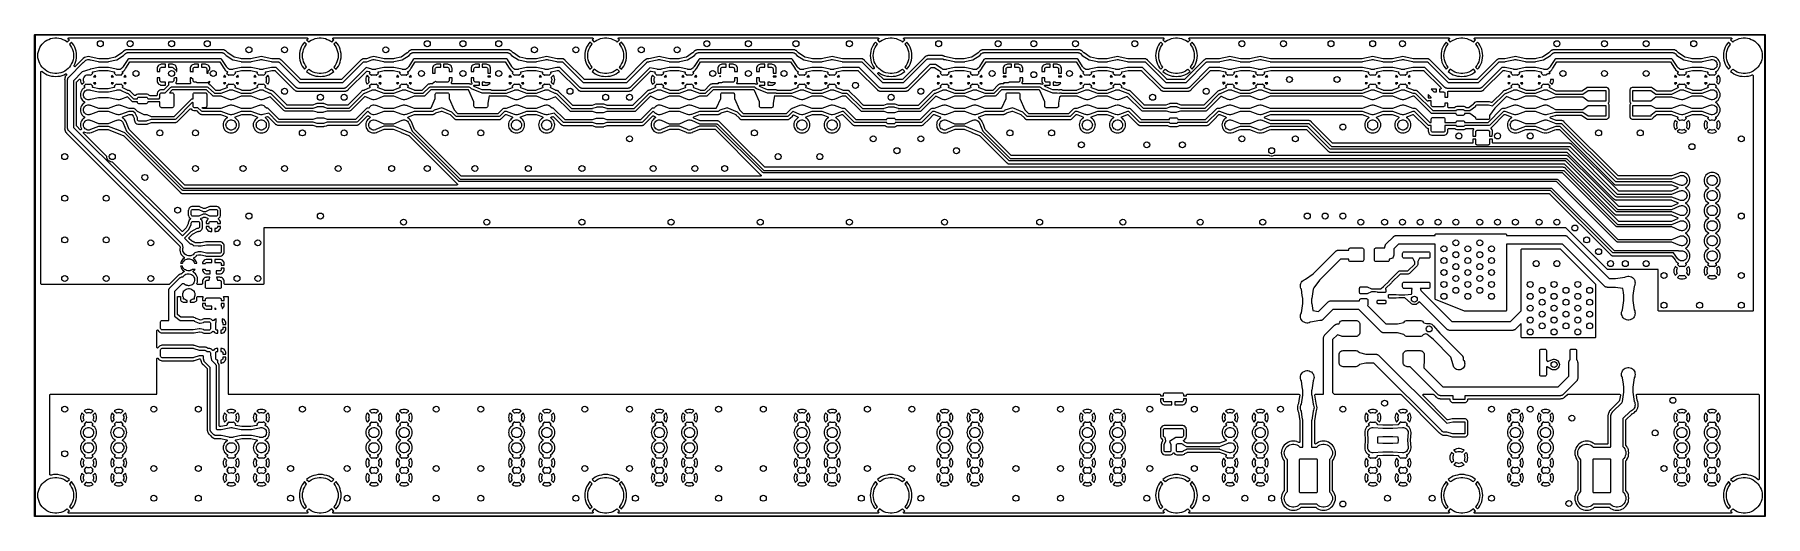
# Model space of a CAD drawing. Extents: x 0.1 to 11.5, y -4.3 to -1.1.
import ezdxf

# ---------------------------------------------------------------- set-up
doc = ezdxf.new("R2010")
doc.units = 0
doc.header["$MEASUREMENT"] = 0
doc.layers.add('BLACK', color=7, linetype='CONTINUOUS')

msp = doc.modelspace()

# ---------------------------------------------------------------- linework, layer by layer
at = {"layer": 'BLACK', "linetype": 'CONTINUOUS'}
for p, q in [((0.077, -1.101), (0.079, -1.1)), ((0.077, -1.102), (0.077, -1.101)), ((0.077, -4.291), (0.077, -1.102)), ((0.079, -1.1), (11.535, -1.1)), ((0.081, -1.104), (0.081, -4.289)), ((11.533, -1.104), (0.081, -1.104)), ((0.135, -1.154), (0.146, -1.145)), ((0.146, -1.145), (0.157, -1.138)), ((0.157, -1.138), (0.17, -1.132)), ((0.17, -1.132), (0.183, -1.127)), ((0.183, -1.127), (0.196, -1.124)), ((0.196, -1.124), (0.21, -1.122)), ((0.21, -1.122), (0.223, -1.122)), ((0.223, -1.122), (0.237, -1.124)), ((0.237, -1.124), (0.25, -1.127)), ((0.25, -1.127), (0.263, -1.132)), ((0.263, -1.132), (0.276, -1.138)), ((0.276, -1.138), (0.287, -1.145)), ((0.287, -1.145), (0.293, -1.15)), ((0.293, -1.15), (0.307, -1.136)), ((0.299, -1.126), (0.3, -1.123)), ((0.299, -1.128), (0.299, -1.126)), ((0.3, -1.131), (0.299, -1.128)), ((0.3, -1.123), (0.303, -1.122)), ((0.307, -1.136), (0.3, -1.131)), ((0.303, -1.122), (0.303, -1.122)), ((0.303, -1.122), (1.882, -1.122)), ((1.885, -1.131), (1.878, -1.136)), ((1.878, -1.136), (1.892, -1.15)), ((1.882, -1.122), (1.884, -1.123)), ((1.884, -1.123), (1.886, -1.125)), ((1.886, -1.128), (1.885, -1.13)), ((1.885, -1.13), (1.885, -1.131)), ((1.886, -1.125), (1.886, -1.128)), ((1.892, -1.15), (1.898, -1.145)), ((1.898, -1.145), (1.909, -1.138)), ((1.909, -1.138), (1.922, -1.132)), ((1.922, -1.132), (1.935, -1.127)), ((1.935, -1.127), (1.948, -1.124)), ((1.948, -1.124), (1.962, -1.122)), ((1.962, -1.122), (1.975, -1.122)), ((1.975, -1.122), (1.989, -1.124)), ((1.989, -1.124), (2.002, -1.127)), ((2.002, -1.127), (2.015, -1.132)), ((2.015, -1.132), (2.028, -1.138)), ((2.028, -1.138), (2.039, -1.145)), ((2.039, -1.145), (2.045, -1.15)), ((2.045, -1.15), (2.059, -1.136)), ((2.051, -1.126), (2.052, -1.123)), ((2.051, -1.128), (2.051, -1.126)), ((2.052, -1.131), (2.051, -1.128)), ((2.052, -1.123), (2.055, -1.122)), ((2.059, -1.136), (2.052, -1.131)), ((2.055, -1.122), (2.055, -1.122)), ((2.055, -1.122), (3.771, -1.122)), ((3.774, -1.131), (3.768, -1.136)), ((3.768, -1.136), (3.782, -1.15)), ((3.771, -1.122), (3.774, -1.123)), ((3.774, -1.123), (3.776, -1.125)), ((3.775, -1.13), (3.774, -1.131)), ((3.776, -1.128), (3.775, -1.13)), ((3.776, -1.125), (3.776, -1.128)), ((3.782, -1.15), (3.788, -1.145)), ((3.788, -1.145), (3.799, -1.138)), ((3.799, -1.138), (3.811, -1.132)), ((3.811, -1.132), (3.824, -1.127)), ((3.824, -1.127), (3.838, -1.124)), ((3.838, -1.124), (3.851, -1.122)), ((3.851, -1.122), (3.865, -1.122)), ((3.865, -1.122), (3.879, -1.124)), ((3.879, -1.124), (3.892, -1.127)), ((3.892, -1.127), (3.905, -1.132)), ((3.905, -1.132), (3.917, -1.138)), ((3.917, -1.138), (3.929, -1.145)), ((3.929, -1.145), (3.934, -1.15)), ((3.934, -1.15), (3.949, -1.136)), ((3.94, -1.126), (3.942, -1.123)), ((3.941, -1.128), (3.94, -1.126)), ((3.942, -1.131), (3.941, -1.128)), ((3.942, -1.123), (3.944, -1.122)), ((3.949, -1.136), (3.942, -1.131)), ((3.944, -1.122), (3.945, -1.122)), ((3.945, -1.122), (5.661, -1.122)), ((5.664, -1.131), (5.658, -1.136)), ((5.658, -1.136), (5.672, -1.15)), ((5.661, -1.122), (5.664, -1.123)), ((5.664, -1.123), (5.666, -1.125)), ((5.665, -1.13), (5.664, -1.131)), ((5.666, -1.128), (5.665, -1.13)), ((5.666, -1.125), (5.666, -1.128)), ((5.672, -1.15), (5.678, -1.145)), ((5.678, -1.145), (5.689, -1.138)), ((5.689, -1.138), (5.701, -1.132)), ((5.701, -1.132), (5.714, -1.127)), ((5.714, -1.127), (5.728, -1.124)), ((5.728, -1.124), (5.741, -1.122)), ((5.741, -1.122), (5.755, -1.122)), ((5.755, -1.122), (5.769, -1.124)), ((5.769, -1.124), (5.782, -1.127)), ((5.782, -1.127), (5.795, -1.132)), ((5.795, -1.132), (5.807, -1.138)), ((5.807, -1.138), (5.819, -1.145)), ((5.819, -1.145), (5.824, -1.15)), ((5.824, -1.15), (5.838, -1.136)), ((5.83, -1.126), (5.832, -1.123)), ((5.83, -1.128), (5.83, -1.126)), ((5.832, -1.131), (5.83, -1.128)), ((5.832, -1.123), (5.834, -1.122)), ((5.838, -1.136), (5.832, -1.131)), ((5.834, -1.122), (5.835, -1.122)), ((5.835, -1.122), (7.551, -1.122)), ((7.554, -1.131), (7.548, -1.136)), ((7.548, -1.136), (7.562, -1.15)), ((7.551, -1.122), (7.554, -1.123)), ((7.554, -1.123), (7.555, -1.125)), ((7.555, -1.13), (7.554, -1.131)), ((7.555, -1.125), (7.556, -1.128)), ((7.556, -1.128), (7.555, -1.13)), ((7.562, -1.15), (7.567, -1.145)), ((7.567, -1.145), (7.579, -1.138)), ((7.579, -1.138), (7.591, -1.132)), ((7.591, -1.132), (7.604, -1.127)), ((7.604, -1.127), (7.617, -1.124)), ((7.617, -1.124), (7.631, -1.122)), ((7.631, -1.122), (7.645, -1.122)), ((7.645, -1.122), (7.658, -1.124)), ((7.658, -1.124), (7.672, -1.127)), ((7.672, -1.127), (7.685, -1.132)), ((7.685, -1.132), (7.697, -1.138)), ((7.697, -1.138), (7.708, -1.145)), ((7.708, -1.145), (7.714, -1.15)), ((7.714, -1.15), (7.728, -1.136)), ((7.72, -1.126), (7.721, -1.123)), ((7.72, -1.128), (7.72, -1.126)), ((7.722, -1.131), (7.72, -1.128)), ((7.721, -1.123), (7.724, -1.122)), ((7.728, -1.136), (7.722, -1.131)), ((7.724, -1.122), (7.725, -1.122)), ((7.725, -1.122), (9.441, -1.122)), ((9.444, -1.131), (9.437, -1.136)), ((9.437, -1.136), (9.451, -1.15)), ((9.441, -1.122), (9.443, -1.123)), ((9.443, -1.123), (9.445, -1.125)), ((9.446, -1.128), (9.444, -1.13)), ((9.444, -1.13), (9.444, -1.131)), ((9.445, -1.125), (9.446, -1.128)), ((9.451, -1.15), (9.457, -1.145)), ((9.457, -1.145), (9.469, -1.138)), ((9.469, -1.138), (9.481, -1.132)), ((9.481, -1.132), (9.494, -1.127)), ((9.494, -1.127), (9.507, -1.124)), ((9.507, -1.124), (9.521, -1.122)), ((9.521, -1.122), (9.534, -1.122)), ((9.534, -1.122), (9.548, -1.124)), ((9.548, -1.124), (9.561, -1.127)), ((9.561, -1.127), (9.574, -1.132)), ((9.574, -1.132), (9.587, -1.138)), ((9.587, -1.138), (9.598, -1.145)), ((9.598, -1.145), (9.604, -1.15)), ((9.604, -1.15), (9.618, -1.136)), ((9.61, -1.126), (9.611, -1.123)), ((9.61, -1.128), (9.61, -1.126)), ((9.611, -1.131), (9.61, -1.128)), ((9.611, -1.123), (9.614, -1.122)), ((9.618, -1.136), (9.611, -1.131)), ((9.614, -1.122), (9.614, -1.122)), ((9.614, -1.122), (11.311, -1.122)), ((11.314, -1.131), (11.307, -1.136)), ((11.307, -1.136), (11.322, -1.15)), ((11.311, -1.122), (11.313, -1.123)), ((11.313, -1.123), (11.315, -1.125)), ((11.316, -1.128), (11.314, -1.13)), ((11.314, -1.13), (11.314, -1.131)), ((11.315, -1.125), (11.316, -1.128)), ((11.322, -1.15), (11.327, -1.145)), ((11.327, -1.145), (11.339, -1.138)), ((11.339, -1.138), (11.351, -1.132)), ((11.351, -1.132), (11.364, -1.127)), ((11.364, -1.127), (11.377, -1.124)), ((11.377, -1.124), (11.391, -1.122)), ((11.391, -1.122), (11.405, -1.122)), ((11.405, -1.122), (11.418, -1.124)), ((11.418, -1.124), (11.432, -1.127)), ((11.432, -1.127), (11.444, -1.132)), ((11.444, -1.132), (11.457, -1.138)), ((11.457, -1.138), (11.468, -1.145)), ((11.468, -1.145), (11.479, -1.154)), ((11.533, -4.289), (11.533, -1.104)), ((11.535, -1.1), (11.537, -1.101)), ((11.537, -1.101), (11.537, -1.102)), ((11.537, -1.102), (11.537, -4.291)), ((0.098, -1.24), (0.099, -1.226)), ((0.099, -1.254), (0.098, -1.24)), ((0.099, -1.226), (0.102, -1.213)), ((0.102, -1.267), (0.099, -1.254)), ((0.102, -1.213), (0.106, -1.2)), ((0.106, -1.2), (0.111, -1.187)), ((0.111, -1.187), (0.118, -1.175)), ((0.118, -1.175), (0.126, -1.164)), ((0.126, -1.164), (0.135, -1.154)), ((0.321, -1.15), (0.307, -1.164)), ((0.307, -1.164), (0.307, -1.164)), ((0.307, -1.164), (0.315, -1.175)), ((0.315, -1.175), (0.322, -1.187)), ((0.328, -1.159), (0.321, -1.15)), ((0.322, -1.187), (0.328, -1.2)), ((0.336, -1.171), (0.328, -1.159)), ((0.328, -1.2), (0.331, -1.213)), ((0.331, -1.213), (0.334, -1.226)), ((0.334, -1.254), (0.331, -1.267)), ((0.334, -1.226), (0.335, -1.24)), ((0.335, -1.24), (0.334, -1.254)), ((0.343, -1.184), (0.336, -1.171)), ((0.348, -1.198), (0.343, -1.184)), ((0.352, -1.211), (0.348, -1.198)), ((0.354, -1.226), (0.352, -1.211)), ((0.352, -1.211), (0.352, -1.211)), ((0.352, -1.269), (0.354, -1.255)), ((0.355, -1.24), (0.354, -1.226)), ((0.354, -1.255), (0.355, -1.24)), ((0.355, -1.24), (0.355, -1.24)), ((0.399, -1.258), (0.396, -1.261)), ((0.406, -1.253), (0.399, -1.258)), ((0.399, -1.258), (0.399, -1.258)), ((0.415, -1.249), (0.406, -1.253)), ((0.406, -1.253), (0.406, -1.253)), ((0.424, -1.247), (0.415, -1.249)), ((0.415, -1.249), (0.415, -1.249)), ((0.433, -1.246), (0.424, -1.247)), ((0.424, -1.247), (0.424, -1.247)), ((0.442, -1.247), (0.433, -1.246)), ((0.433, -1.246), (0.433, -1.246)), ((0.452, -1.249), (0.442, -1.247)), ((0.442, -1.247), (0.442, -1.247)), ((0.502, -1.26), (0.452, -1.249)), ((0.452, -1.249), (0.452, -1.249)), ((0.452, -1.249), (0.452, -1.249)), ((0.503, -1.26), (0.502, -1.26)), ((0.563, -1.26), (0.503, -1.26)), ((0.503, -1.26), (0.503, -1.26)), ((0.564, -1.26), (0.563, -1.26)), ((0.57, -1.258), (0.564, -1.26)), ((0.564, -1.26), (0.564, -1.26)), ((0.612, -1.25), (0.57, -1.258)), ((0.613, -1.249), (0.612, -1.25)), ((0.654, -1.222), (0.613, -1.249)), ((0.621, -1.268), (0.666, -1.238)), ((0.655, -1.222), (0.654, -1.222)), ((0.662, -1.214), (0.655, -1.222)), ((0.663, -1.214), (0.662, -1.214)), ((0.665, -1.211), (0.663, -1.213)), ((0.663, -1.213), (0.663, -1.214)), ((0.667, -1.209), (0.665, -1.211)), ((0.665, -1.211), (0.665, -1.211)), ((0.666, -1.238), (0.678, -1.226)), ((0.666, -1.238), (0.666, -1.238)), ((0.668, -1.209), (0.667, -1.209)), ((0.667, -1.209), (0.667, -1.209)), ((0.67, -1.208), (0.668, -1.209)), ((0.668, -1.209), (0.668, -1.209)), ((0.672, -1.206), (0.67, -1.208)), ((0.674, -1.205), (0.672, -1.206)), ((0.672, -1.206), (0.672, -1.206)), ((0.675, -1.205), (0.674, -1.205)), ((0.674, -1.205), (0.674, -1.205)), ((0.677, -1.204), (0.675, -1.204)), ((0.675, -1.204), (0.675, -1.205)), ((0.679, -1.203), (0.677, -1.204)), ((0.677, -1.204), (0.677, -1.204)), ((0.678, -1.226), (0.68, -1.225)), ((0.681, -1.202), (0.679, -1.203)), ((0.679, -1.203), (0.679, -1.203)), ((0.68, -1.225), (0.681, -1.224)), ((0.683, -1.202), (0.681, -1.202)), ((0.681, -1.224), (0.682, -1.223)), ((0.682, -1.223), (0.683, -1.223)), ((0.684, -1.201), (0.683, -1.202)), ((0.683, -1.202), (0.683, -1.202)), ((0.683, -1.223), (0.685, -1.222)), ((0.687, -1.201), (0.684, -1.201)), ((0.685, -1.222), (0.687, -1.221)), ((0.689, -1.201), (0.687, -1.201)), ((0.687, -1.201), (0.687, -1.201)), ((0.687, -1.221), (0.687, -1.221)), ((0.687, -1.221), (0.688, -1.221)), ((0.688, -1.221), (0.69, -1.221)), ((0.691, -1.201), (0.689, -1.201)), ((0.689, -1.201), (0.689, -1.201)), ((0.689, -1.201), (0.689, -1.201)), ((0.69, -1.221), (0.692, -1.22)), ((0.693, -1.201), (0.691, -1.201)), ((0.692, -1.22), (1.319, -1.22)), ((1.316, -1.201), (0.693, -1.201)), ((0.7, -1.26), (0.694, -1.266)), ((1.311, -1.26), (0.7, -1.26)), ((1.317, -1.266), (1.311, -1.26)), ((1.317, -1.201), (1.316, -1.201)), ((1.318, -1.201), (1.317, -1.201)), ((1.317, -1.201), (1.317, -1.201)), ((1.32, -1.201), (1.318, -1.201)), ((1.319, -1.22), (1.321, -1.221)), ((1.323, -1.201), (1.32, -1.201)), ((1.32, -1.201), (1.32, -1.201)), ((1.32, -1.201), (1.32, -1.201)), ((1.321, -1.221), (1.323, -1.221)), ((1.324, -1.201), (1.323, -1.201)), ((1.323, -1.201), (1.323, -1.201)), ((1.323, -1.221), (1.324, -1.221)), ((1.325, -1.201), (1.324, -1.201)), ((1.324, -1.221), (1.324, -1.221)), ((1.324, -1.221), (1.326, -1.222)), ((1.326, -1.201), (1.325, -1.201)), ((1.328, -1.202), (1.326, -1.201)), ((1.326, -1.201), (1.326, -1.201)), ((1.326, -1.222), (1.328, -1.223)), ((1.331, -1.202), (1.328, -1.202)), ((1.328, -1.202), (1.328, -1.202)), ((1.328, -1.223), (1.329, -1.223)), ((1.329, -1.223), (1.33, -1.224)), ((1.33, -1.224), (1.331, -1.225)), ((1.332, -1.203), (1.331, -1.202)), ((1.331, -1.202), (1.331, -1.202)), ((1.331, -1.225), (1.333, -1.226)), ((1.333, -1.203), (1.332, -1.203)), ((1.332, -1.203), (1.332, -1.203)), ((1.334, -1.203), (1.333, -1.203)), ((1.333, -1.226), (1.345, -1.238)), ((1.336, -1.205), (1.334, -1.203)), ((1.334, -1.203), (1.334, -1.203)), ((1.334, -1.203), (1.334, -1.203)), ((1.338, -1.206), (1.336, -1.205)), ((1.336, -1.205), (1.336, -1.205)), ((1.339, -1.206), (1.338, -1.206)), ((1.338, -1.206), (1.338, -1.206)), ((1.338, -1.206), (1.338, -1.206)), ((1.338, -1.206), (1.338, -1.206)), ((1.341, -1.207), (1.339, -1.206)), ((1.339, -1.206), (1.339, -1.206)), ((1.343, -1.209), (1.341, -1.207)), ((1.341, -1.207), (1.341, -1.207)), ((1.344, -1.209), (1.343, -1.209)), ((1.343, -1.209), (1.343, -1.209)), ((1.345, -1.21), (1.344, -1.209)), ((1.347, -1.213), (1.345, -1.21)), ((1.345, -1.21), (1.345, -1.21)), ((1.345, -1.21), (1.345, -1.21)), ((1.345, -1.238), (1.345, -1.238)), ((1.345, -1.238), (1.39, -1.268)), ((1.356, -1.222), (1.347, -1.213)), ((1.357, -1.222), (1.356, -1.222)), ((1.398, -1.249), (1.357, -1.222)), ((1.399, -1.25), (1.398, -1.249)), ((1.439, -1.258), (1.399, -1.25)), ((1.447, -1.26), (1.439, -1.258)), ((1.448, -1.26), (1.447, -1.26)), ((1.447, -1.26), (1.447, -1.26)), ((1.508, -1.26), (1.448, -1.26)), ((1.509, -1.26), (1.508, -1.26)), ((1.527, -1.256), (1.509, -1.26)), ((1.509, -1.26), (1.509, -1.26)), ((1.559, -1.249), (1.527, -1.256)), ((1.569, -1.247), (1.559, -1.249)), ((1.559, -1.249), (1.559, -1.249)), ((1.559, -1.249), (1.559, -1.249)), ((1.578, -1.246), (1.569, -1.247)), ((1.569, -1.247), (1.569, -1.247)), ((1.587, -1.247), (1.578, -1.246)), ((1.578, -1.246), (1.578, -1.246)), ((1.596, -1.249), (1.587, -1.247)), ((1.587, -1.247), (1.587, -1.247)), ((1.597, -1.249), (1.596, -1.249)), ((1.596, -1.249), (1.596, -1.249)), ((1.647, -1.26), (1.597, -1.249)), ((1.648, -1.26), (1.647, -1.26)), ((1.647, -1.26), (1.647, -1.26)), ((1.682, -1.26), (1.648, -1.26)), ((1.683, -1.26), (1.682, -1.26)), ((1.682, -1.26), (1.682, -1.26)), ((1.684, -1.26), (1.683, -1.26)), ((1.686, -1.26), (1.684, -1.26)), ((1.689, -1.26), (1.686, -1.26)), ((1.686, -1.26), (1.686, -1.26)), ((1.686, -1.26), (1.686, -1.26)), ((1.69, -1.26), (1.689, -1.26)), ((1.689, -1.26), (1.689, -1.26)), ((1.692, -1.26), (1.69, -1.26)), ((1.69, -1.26), (1.69, -1.26)), ((1.694, -1.261), (1.692, -1.26)), ((1.692, -1.26), (1.692, -1.26)), ((1.834, -1.211), (1.831, -1.226)), ((1.831, -1.226), (1.831, -1.24)), ((1.831, -1.24), (1.831, -1.24)), ((1.831, -1.24), (1.831, -1.255)), ((1.831, -1.255), (1.834, -1.269)), ((1.837, -1.198), (1.834, -1.211)), ((1.834, -1.211), (1.834, -1.211)), ((1.842, -1.184), (1.837, -1.198)), ((1.849, -1.171), (1.842, -1.184)), ((1.857, -1.159), (1.849, -1.171)), ((1.85, -1.24), (1.851, -1.226)), ((1.851, -1.254), (1.85, -1.24)), ((1.851, -1.226), (1.854, -1.213)), ((1.854, -1.267), (1.851, -1.254)), ((1.854, -1.213), (1.858, -1.2)), ((1.864, -1.15), (1.857, -1.159)), ((1.858, -1.2), (1.863, -1.187)), ((1.863, -1.187), (1.87, -1.175)), ((1.878, -1.164), (1.864, -1.15)), ((1.87, -1.175), (1.878, -1.164)), ((1.878, -1.164), (1.878, -1.164)), ((2.073, -1.15), (2.059, -1.164)), ((2.059, -1.164), (2.059, -1.164)), ((2.059, -1.164), (2.067, -1.175)), ((2.067, -1.175), (2.074, -1.187)), ((2.08, -1.159), (2.073, -1.15)), ((2.074, -1.187), (2.079, -1.2)), ((2.079, -1.2), (2.083, -1.213)), ((2.088, -1.171), (2.08, -1.159)), ((2.083, -1.213), (2.086, -1.226)), ((2.086, -1.254), (2.083, -1.267)), ((2.086, -1.226), (2.087, -1.24)), ((2.087, -1.24), (2.086, -1.254)), ((2.095, -1.184), (2.088, -1.171)), ((2.1, -1.198), (2.095, -1.184)), ((2.103, -1.211), (2.1, -1.198)), ((2.106, -1.226), (2.103, -1.211)), ((2.103, -1.211), (2.103, -1.211)), ((2.103, -1.269), (2.106, -1.255)), ((2.106, -1.24), (2.106, -1.226)), ((2.106, -1.255), (2.106, -1.24)), ((2.106, -1.24), (2.106, -1.24)), ((2.256, -1.26), (2.255, -1.261)), ((2.258, -1.26), (2.256, -1.26)), ((2.261, -1.26), (2.258, -1.26)), ((2.258, -1.26), (2.258, -1.26)), ((2.263, -1.26), (2.261, -1.26)), ((2.261, -1.26), (2.261, -1.26)), ((2.261, -1.26), (2.261, -1.26)), ((2.264, -1.26), (2.263, -1.26)), ((2.273, -1.26), (2.264, -1.26)), ((2.274, -1.26), (2.273, -1.26)), ((2.303, -1.25), (2.274, -1.26)), ((2.304, -1.249), (2.303, -1.25)), ((2.303, -1.25), (2.303, -1.25)), ((2.303, -1.25), (2.303, -1.25)), ((2.303, -1.25), (2.303, -1.25)), ((2.303, -1.25), (2.303, -1.25)), ((2.305, -1.249), (2.304, -1.249)), ((2.314, -1.247), (2.305, -1.249)), ((2.323, -1.246), (2.314, -1.247)), ((2.314, -1.247), (2.314, -1.247)), ((2.332, -1.247), (2.323, -1.246)), ((2.323, -1.246), (2.323, -1.246)), ((2.341, -1.249), (2.332, -1.247)), ((2.332, -1.247), (2.332, -1.247)), ((2.342, -1.249), (2.341, -1.249)), ((2.341, -1.249), (2.341, -1.249)), ((2.392, -1.26), (2.342, -1.249)), ((2.393, -1.26), (2.392, -1.26)), ((2.392, -1.26), (2.392, -1.26)), ((2.452, -1.26), (2.393, -1.26)), ((2.453, -1.26), (2.452, -1.26)), ((2.454, -1.26), (2.453, -1.26)), ((2.46, -1.258), (2.454, -1.26)), ((2.501, -1.25), (2.46, -1.258)), ((2.503, -1.249), (2.501, -1.25)), ((2.544, -1.222), (2.503, -1.249)), ((2.51, -1.268), (2.556, -1.238)), ((2.545, -1.222), (2.544, -1.222)), ((2.552, -1.214), (2.545, -1.222)), ((2.553, -1.213), (2.552, -1.214)), ((2.552, -1.214), (2.552, -1.214)), ((2.555, -1.211), (2.553, -1.213)), ((2.557, -1.209), (2.555, -1.211)), ((2.555, -1.211), (2.555, -1.211)), ((2.556, -1.238), (2.568, -1.226)), ((2.556, -1.238), (2.556, -1.238)), ((2.558, -1.209), (2.557, -1.209)), ((2.557, -1.209), (2.557, -1.209)), ((2.559, -1.208), (2.558, -1.209)), ((2.558, -1.209), (2.558, -1.209)), ((2.561, -1.206), (2.559, -1.208)), ((2.562, -1.206), (2.561, -1.206)), ((2.564, -1.205), (2.562, -1.206)), ((2.565, -1.205), (2.564, -1.205)), ((2.564, -1.205), (2.564, -1.205)), ((2.566, -1.204), (2.565, -1.204)), ((2.565, -1.204), (2.565, -1.205)), ((2.569, -1.203), (2.566, -1.204)), ((2.566, -1.204), (2.566, -1.204)), ((2.568, -1.226), (2.57, -1.225)), ((2.571, -1.202), (2.569, -1.203)), ((2.569, -1.203), (2.569, -1.203)), ((2.57, -1.225), (2.571, -1.224)), ((2.572, -1.202), (2.571, -1.202)), ((2.571, -1.224), (2.572, -1.223)), ((2.573, -1.202), (2.572, -1.202)), ((2.572, -1.223), (2.574, -1.222)), ((2.572, -1.223), (2.572, -1.223)), ((2.574, -1.201), (2.573, -1.202)), ((2.576, -1.201), (2.574, -1.201)), ((2.574, -1.222), (2.576, -1.221)), ((2.577, -1.201), (2.576, -1.201)), ((2.576, -1.221), (2.577, -1.221)), ((2.579, -1.201), (2.577, -1.201)), ((2.577, -1.221), (2.578, -1.221)), ((2.578, -1.221), (2.58, -1.221)), ((2.581, -1.201), (2.579, -1.201)), ((2.579, -1.201), (2.579, -1.201)), ((2.579, -1.201), (2.579, -1.201)), ((2.58, -1.221), (2.582, -1.22)), ((2.582, -1.201), (2.581, -1.201)), ((3.206, -1.201), (2.582, -1.201)), ((2.582, -1.22), (3.209, -1.22)), ((2.59, -1.26), (2.584, -1.266)), ((3.201, -1.26), (2.59, -1.26)), ((3.207, -1.266), (3.201, -1.26)), ((3.207, -1.201), (3.206, -1.201)), ((3.206, -1.201), (3.206, -1.201)), ((3.208, -1.201), (3.207, -1.201)), ((3.21, -1.201), (3.208, -1.201)), ((3.209, -1.22), (3.211, -1.221)), ((3.213, -1.201), (3.21, -1.201)), ((3.21, -1.201), (3.21, -1.201)), ((3.21, -1.201), (3.21, -1.201)), ((3.211, -1.221), (3.213, -1.221)), ((3.214, -1.201), (3.213, -1.201)), ((3.213, -1.201), (3.213, -1.201)), ((3.213, -1.221), (3.214, -1.221)), ((3.216, -1.201), (3.214, -1.201)), ((3.214, -1.201), (3.214, -1.201)), ((3.214, -1.221), (3.214, -1.221)), ((3.214, -1.221), (3.216, -1.222)), ((3.218, -1.202), (3.216, -1.201)), ((3.216, -1.201), (3.216, -1.201)), ((3.216, -1.222), (3.218, -1.223)), ((3.221, -1.202), (3.218, -1.202)), ((3.218, -1.202), (3.218, -1.202)), ((3.218, -1.223), (3.219, -1.223)), ((3.219, -1.223), (3.219, -1.224)), ((3.219, -1.224), (3.221, -1.225)), ((3.222, -1.203), (3.221, -1.202)), ((3.221, -1.202), (3.221, -1.202)), ((3.221, -1.225), (3.223, -1.226)), ((3.223, -1.203), (3.222, -1.203)), ((3.222, -1.203), (3.222, -1.203)), ((3.225, -1.205), (3.223, -1.203)), ((3.223, -1.203), (3.223, -1.203)), ((3.223, -1.203), (3.223, -1.203)), ((3.223, -1.203), (3.223, -1.203)), ((3.223, -1.226), (3.234, -1.238)), ((3.226, -1.205), (3.225, -1.205)), ((3.228, -1.206), (3.226, -1.205)), ((3.229, -1.206), (3.228, -1.206)), ((3.228, -1.206), (3.228, -1.206)), ((3.228, -1.206), (3.228, -1.206)), ((3.228, -1.206), (3.228, -1.206)), ((3.23, -1.207), (3.229, -1.206)), ((3.229, -1.206), (3.229, -1.206)), ((3.232, -1.209), (3.23, -1.207)), ((3.23, -1.207), (3.23, -1.207)), ((3.233, -1.209), (3.232, -1.209)), ((3.232, -1.209), (3.232, -1.209)), ((3.234, -1.21), (3.233, -1.209)), ((3.237, -1.213), (3.234, -1.21)), ((3.234, -1.21), (3.234, -1.21)), ((3.234, -1.21), (3.234, -1.21)), ((3.234, -1.238), (3.235, -1.238)), ((3.235, -1.238), (3.28, -1.268)), ((3.246, -1.222), (3.237, -1.213)), ((3.247, -1.222), (3.246, -1.222)), ((3.287, -1.249), (3.247, -1.222)), ((3.289, -1.25), (3.287, -1.249)), ((3.329, -1.258), (3.289, -1.25)), ((3.337, -1.26), (3.329, -1.258)), ((3.338, -1.26), (3.337, -1.26)), ((3.337, -1.26), (3.337, -1.26)), ((3.397, -1.26), (3.338, -1.26)), ((3.398, -1.26), (3.397, -1.26)), ((3.399, -1.26), (3.398, -1.26)), ((3.417, -1.256), (3.399, -1.26)), ((3.449, -1.249), (3.417, -1.256)), ((3.458, -1.247), (3.449, -1.249)), ((3.449, -1.249), (3.449, -1.249)), ((3.449, -1.249), (3.449, -1.249)), ((3.468, -1.246), (3.458, -1.247)), ((3.458, -1.247), (3.458, -1.247)), ((3.477, -1.247), (3.468, -1.246)), ((3.468, -1.246), (3.468, -1.246)), ((3.486, -1.249), (3.477, -1.247)), ((3.477, -1.247), (3.477, -1.247)), ((3.487, -1.249), (3.486, -1.249)), ((3.486, -1.249), (3.486, -1.249)), ((3.537, -1.26), (3.487, -1.249)), ((3.538, -1.26), (3.537, -1.26)), ((3.537, -1.26), (3.537, -1.26)), ((3.56, -1.26), (3.538, -1.26)), ((3.561, -1.26), (3.56, -1.26)), ((3.562, -1.26), (3.561, -1.26)), ((3.561, -1.26), (3.561, -1.26)), ((3.564, -1.26), (3.562, -1.26)), ((3.565, -1.26), (3.564, -1.26)), ((3.564, -1.26), (3.564, -1.26)), ((3.567, -1.26), (3.565, -1.26)), ((3.568, -1.26), (3.567, -1.26)), ((3.567, -1.26), (3.567, -1.26)), ((3.569, -1.26), (3.568, -1.26)), ((3.57, -1.26), (3.569, -1.26)), ((3.572, -1.261), (3.57, -1.26)), ((3.57, -1.26), (3.57, -1.26)), ((3.721, -1.226), (3.72, -1.24)), ((3.72, -1.24), (3.72, -1.24)), ((3.72, -1.24), (3.721, -1.255)), ((3.723, -1.211), (3.721, -1.226)), ((3.721, -1.255), (3.723, -1.269)), ((3.727, -1.198), (3.723, -1.211)), ((3.723, -1.211), (3.723, -1.211)), ((3.732, -1.184), (3.727, -1.198)), ((3.739, -1.171), (3.732, -1.184)), ((3.747, -1.159), (3.739, -1.171)), ((3.74, -1.24), (3.741, -1.226)), ((3.741, -1.254), (3.74, -1.24)), ((3.741, -1.226), (3.743, -1.213)), ((3.743, -1.267), (3.741, -1.254)), ((3.743, -1.213), (3.747, -1.2)), ((3.754, -1.15), (3.747, -1.159)), ((3.747, -1.2), (3.753, -1.187)), ((3.753, -1.187), (3.76, -1.175)), ((3.768, -1.164), (3.754, -1.15)), ((3.76, -1.175), (3.768, -1.164)), ((3.768, -1.164), (3.768, -1.164)), ((3.962, -1.15), (3.948, -1.164)), ((3.948, -1.164), (3.949, -1.164)), ((3.949, -1.164), (3.957, -1.175)), ((3.957, -1.175), (3.964, -1.187)), ((3.97, -1.159), (3.962, -1.15)), ((3.964, -1.187), (3.969, -1.2)), ((3.969, -1.2), (3.973, -1.213)), ((3.978, -1.171), (3.97, -1.159)), ((3.973, -1.213), (3.976, -1.226)), ((3.976, -1.254), (3.973, -1.267)), ((3.976, -1.226), (3.976, -1.24)), ((3.976, -1.24), (3.976, -1.254)), ((3.984, -1.184), (3.978, -1.171)), ((3.989, -1.198), (3.984, -1.184)), ((3.993, -1.211), (3.989, -1.198)), ((3.995, -1.226), (3.993, -1.211)), ((3.993, -1.211), (3.993, -1.211)), ((3.993, -1.269), (3.995, -1.255)), ((3.996, -1.24), (3.995, -1.226)), ((3.995, -1.255), (3.996, -1.24)), ((3.996, -1.24), (3.996, -1.24)), ((4.136, -1.26), (4.134, -1.261)), ((4.138, -1.26), (4.136, -1.26)), ((4.14, -1.26), (4.138, -1.26)), ((4.138, -1.26), (4.138, -1.26)), ((4.141, -1.26), (4.14, -1.26)), ((4.142, -1.26), (4.141, -1.26)), ((4.141, -1.26), (4.141, -1.26)), ((4.141, -1.26), (4.141, -1.26)), ((4.141, -1.26), (4.141, -1.26)), ((4.143, -1.26), (4.142, -1.26)), ((4.194, -1.249), (4.143, -1.26)), ((4.203, -1.247), (4.194, -1.249)), ((4.194, -1.249), (4.194, -1.249)), ((4.194, -1.249), (4.194, -1.249)), ((4.213, -1.246), (4.203, -1.247)), ((4.203, -1.247), (4.203, -1.247)), ((4.222, -1.247), (4.213, -1.246)), ((4.213, -1.246), (4.213, -1.246)), ((4.231, -1.249), (4.222, -1.247)), ((4.222, -1.247), (4.222, -1.247)), ((4.282, -1.26), (4.231, -1.249)), ((4.231, -1.249), (4.231, -1.249)), ((4.231, -1.249), (4.231, -1.249)), ((4.283, -1.26), (4.282, -1.26)), ((4.282, -1.26), (4.282, -1.26)), ((4.342, -1.26), (4.283, -1.26)), ((4.343, -1.26), (4.342, -1.26)), ((4.35, -1.258), (4.343, -1.26)), ((4.343, -1.26), (4.343, -1.26)), ((4.391, -1.25), (4.35, -1.258)), ((4.393, -1.249), (4.391, -1.25)), ((4.434, -1.222), (4.393, -1.249)), ((4.4, -1.268), (4.446, -1.238)), ((4.435, -1.222), (4.434, -1.222)), ((4.442, -1.214), (4.435, -1.222)), ((4.443, -1.213), (4.442, -1.214)), ((4.442, -1.214), (4.442, -1.214)), ((4.445, -1.211), (4.443, -1.213)), ((4.447, -1.209), (4.445, -1.211)), ((4.445, -1.211), (4.445, -1.211)), ((4.446, -1.238), (4.458, -1.226)), ((4.446, -1.238), (4.446, -1.238)), ((4.448, -1.209), (4.447, -1.209)), ((4.447, -1.209), (4.447, -1.209)), ((4.449, -1.208), (4.448, -1.209)), ((4.448, -1.209), (4.448, -1.209)), ((4.451, -1.206), (4.449, -1.208)), ((4.453, -1.205), (4.451, -1.206)), ((4.451, -1.206), (4.451, -1.206)), ((4.455, -1.205), (4.453, -1.205)), ((4.453, -1.205), (4.453, -1.205)), ((4.456, -1.204), (4.455, -1.204)), ((4.455, -1.204), (4.455, -1.205)), ((4.458, -1.203), (4.456, -1.204)), ((4.456, -1.204), (4.456, -1.204)), ((4.459, -1.203), (4.458, -1.203)), ((4.458, -1.226), (4.459, -1.225)), ((4.461, -1.202), (4.459, -1.203)), ((4.459, -1.225), (4.461, -1.224)), ((4.462, -1.202), (4.461, -1.202)), ((4.461, -1.224), (4.462, -1.223)), ((4.464, -1.201), (4.462, -1.202)), ((4.462, -1.202), (4.462, -1.202)), ((4.462, -1.223), (4.464, -1.222)), ((4.462, -1.223), (4.462, -1.223)), ((4.466, -1.201), (4.464, -1.201)), ((4.464, -1.222), (4.466, -1.221)), ((4.469, -1.201), (4.466, -1.201)), ((4.466, -1.201), (4.466, -1.201)), ((4.466, -1.221), (4.467, -1.221)), ((4.467, -1.221), (4.467, -1.221)), ((4.467, -1.221), (4.47, -1.221)), ((4.47, -1.201), (4.469, -1.201)), ((4.469, -1.201), (4.469, -1.201)), ((4.469, -1.201), (4.469, -1.201)), ((4.472, -1.201), (4.47, -1.201)), ((4.47, -1.221), (4.472, -1.22)), ((5.096, -1.201), (4.472, -1.201)), ((4.472, -1.22), (5.098, -1.22)), ((4.48, -1.26), (4.474, -1.266)), ((5.09, -1.26), (4.48, -1.26)), ((5.096, -1.266), (5.09, -1.26)), ((5.097, -1.201), (5.096, -1.201)), ((5.096, -1.201), (5.096, -1.201)), ((5.1, -1.201), (5.097, -1.201)), ((5.097, -1.201), (5.097, -1.201)), ((5.098, -1.22), (5.101, -1.221)), ((5.102, -1.201), (5.1, -1.201)), ((5.1, -1.201), (5.1, -1.201)), ((5.1, -1.201), (5.1, -1.201)), ((5.101, -1.221), (5.103, -1.221)), ((5.104, -1.201), (5.102, -1.201)), ((5.102, -1.201), (5.102, -1.201)), ((5.103, -1.221), (5.103, -1.221)), ((5.103, -1.221), (5.104, -1.221)), ((5.105, -1.201), (5.104, -1.201)), ((5.104, -1.201), (5.104, -1.201)), ((5.104, -1.221), (5.106, -1.222)), ((5.108, -1.202), (5.105, -1.201)), ((5.105, -1.201), (5.105, -1.201)), ((5.106, -1.222), (5.108, -1.223)), ((5.11, -1.202), (5.108, -1.202)), ((5.108, -1.202), (5.108, -1.202)), ((5.108, -1.223), (5.108, -1.223)), ((5.108, -1.223), (5.109, -1.224)), ((5.109, -1.224), (5.111, -1.225)), ((5.112, -1.203), (5.11, -1.202)), ((5.11, -1.202), (5.11, -1.202)), ((5.111, -1.225), (5.112, -1.226)), ((5.113, -1.203), (5.112, -1.203)), ((5.112, -1.203), (5.112, -1.203)), ((5.112, -1.226), (5.124, -1.238)), ((5.115, -1.205), (5.113, -1.203)), ((5.113, -1.203), (5.113, -1.203)), ((5.113, -1.203), (5.113, -1.203)), ((5.113, -1.203), (5.113, -1.203)), ((5.118, -1.206), (5.115, -1.205)), ((5.115, -1.205), (5.115, -1.205)), ((5.119, -1.206), (5.118, -1.206)), ((5.118, -1.206), (5.118, -1.206)), ((5.118, -1.206), (5.118, -1.206)), ((5.118, -1.206), (5.118, -1.206)), ((5.12, -1.207), (5.119, -1.206)), ((5.119, -1.206), (5.119, -1.206)), ((5.122, -1.209), (5.12, -1.207)), ((5.12, -1.207), (5.12, -1.207)), ((5.123, -1.209), (5.122, -1.209)), ((5.122, -1.209), (5.122, -1.209)), ((5.124, -1.21), (5.123, -1.209)), ((5.127, -1.213), (5.124, -1.21)), ((5.124, -1.21), (5.124, -1.21)), ((5.124, -1.21), (5.124, -1.21)), ((5.124, -1.238), (5.124, -1.238)), ((5.124, -1.238), (5.17, -1.268)), ((5.136, -1.222), (5.127, -1.213)), ((5.177, -1.249), (5.136, -1.222)), ((5.136, -1.222), (5.136, -1.222)), ((5.179, -1.25), (5.177, -1.249)), ((5.219, -1.258), (5.179, -1.25)), ((5.227, -1.26), (5.219, -1.258)), ((5.228, -1.26), (5.227, -1.26)), ((5.227, -1.26), (5.227, -1.26)), ((5.287, -1.26), (5.228, -1.26)), ((5.288, -1.26), (5.287, -1.26)), ((5.306, -1.256), (5.288, -1.26)), ((5.288, -1.26), (5.288, -1.26)), ((5.339, -1.249), (5.306, -1.256)), ((5.348, -1.247), (5.339, -1.249)), ((5.339, -1.249), (5.339, -1.249)), ((5.339, -1.249), (5.339, -1.249)), ((5.357, -1.246), (5.348, -1.247)), ((5.348, -1.247), (5.348, -1.247)), ((5.367, -1.247), (5.357, -1.246)), ((5.357, -1.246), (5.357, -1.246)), ((5.376, -1.249), (5.367, -1.247)), ((5.367, -1.247), (5.367, -1.247)), ((5.427, -1.26), (5.376, -1.249)), ((5.376, -1.249), (5.376, -1.249)), ((5.376, -1.249), (5.376, -1.249)), ((5.428, -1.26), (5.427, -1.26)), ((5.427, -1.26), (5.427, -1.26)), ((5.543, -1.26), (5.428, -1.26)), ((5.544, -1.26), (5.543, -1.26)), ((5.543, -1.26), (5.543, -1.26)), ((5.543, -1.26), (5.543, -1.26)), ((5.546, -1.26), (5.544, -1.26)), ((5.547, -1.26), (5.546, -1.26)), ((5.549, -1.26), (5.547, -1.26)), ((5.547, -1.26), (5.547, -1.26)), ((5.551, -1.26), (5.549, -1.26)), ((5.549, -1.26), (5.549, -1.26)), ((5.552, -1.26), (5.551, -1.26)), ((5.551, -1.26), (5.551, -1.26)), ((5.555, -1.261), (5.552, -1.26)), ((5.552, -1.26), (5.552, -1.26)), ((5.611, -1.226), (5.61, -1.24)), ((5.61, -1.24), (5.61, -1.24)), ((5.61, -1.24), (5.611, -1.255)), ((5.613, -1.211), (5.611, -1.226)), ((5.611, -1.255), (5.613, -1.269)), ((5.617, -1.198), (5.613, -1.211)), ((5.613, -1.211), (5.613, -1.211)), ((5.622, -1.184), (5.617, -1.198)), ((5.629, -1.171), (5.622, -1.184)), ((5.636, -1.159), (5.629, -1.171)), ((5.63, -1.24), (5.631, -1.226)), ((5.631, -1.254), (5.63, -1.24)), ((5.631, -1.226), (5.633, -1.213)), ((5.633, -1.267), (5.631, -1.254)), ((5.633, -1.213), (5.637, -1.2)), ((5.644, -1.15), (5.636, -1.159)), ((5.637, -1.2), (5.642, -1.187)), ((5.642, -1.187), (5.649, -1.175)), ((5.658, -1.164), (5.644, -1.15)), ((5.649, -1.175), (5.658, -1.164)), ((5.658, -1.164), (5.658, -1.164)), ((5.967, -1.254), (5.825, -1.396)), ((5.852, -1.15), (5.838, -1.164)), ((5.838, -1.164), (5.839, -1.164)), ((5.839, -1.164), (5.847, -1.175)), ((5.847, -1.175), (5.854, -1.187)), ((5.86, -1.159), (5.852, -1.15)), ((5.854, -1.187), (5.859, -1.2)), ((5.859, -1.2), (5.863, -1.213)), ((5.868, -1.171), (5.86, -1.159)), ((5.863, -1.213), (5.865, -1.226)), ((5.865, -1.254), (5.863, -1.267)), ((5.865, -1.226), (5.866, -1.24)), ((5.866, -1.24), (5.865, -1.254)), ((5.874, -1.184), (5.868, -1.171)), ((5.879, -1.198), (5.874, -1.184)), ((5.883, -1.211), (5.879, -1.198)), ((5.885, -1.226), (5.883, -1.211)), ((5.883, -1.211), (5.883, -1.211)), ((5.883, -1.269), (5.885, -1.255)), ((5.886, -1.24), (5.885, -1.226)), ((5.885, -1.255), (5.886, -1.24)), ((5.886, -1.24), (5.886, -1.24)), ((5.968, -1.253), (5.967, -1.254)), ((5.97, -1.251), (5.968, -1.252)), ((5.968, -1.252), (5.968, -1.253)), ((5.972, -1.249), (5.97, -1.251)), ((5.97, -1.251), (5.97, -1.251)), ((5.973, -1.248), (5.972, -1.249)), ((5.972, -1.249), (5.972, -1.249)), ((5.974, -1.247), (5.973, -1.248)), ((5.973, -1.248), (5.973, -1.248)), ((5.977, -1.246), (5.974, -1.247)), ((5.979, -1.244), (5.977, -1.246)), ((5.977, -1.246), (5.977, -1.246)), ((5.98, -1.244), (5.979, -1.244)), ((5.979, -1.244), (5.979, -1.244)), ((5.981, -1.243), (5.98, -1.244)), ((5.98, -1.244), (5.98, -1.244)), ((5.984, -1.242), (5.981, -1.243)), ((5.981, -1.243), (5.981, -1.243)), ((5.986, -1.241), (5.984, -1.242)), ((5.984, -1.242), (5.984, -1.242)), ((5.988, -1.241), (5.986, -1.241)), ((5.989, -1.241), (5.988, -1.241)), ((5.988, -1.241), (5.988, -1.241)), ((5.992, -1.241), (5.989, -1.241)), ((5.989, -1.241), (5.989, -1.241)), ((5.99, -1.262), (5.992, -1.261)), ((5.994, -1.24), (5.992, -1.24)), ((5.992, -1.24), (5.992, -1.241)), ((5.992, -1.261), (5.993, -1.26)), ((5.992, -1.261), (5.992, -1.261)), ((5.993, -1.26), (5.995, -1.26)), ((5.998, -1.24), (5.994, -1.24)), ((5.994, -1.24), (5.994, -1.24)), ((5.995, -1.26), (5.997, -1.26)), ((5.997, -1.26), (6.083, -1.26)), ((6.04, -1.24), (5.998, -1.24)), ((6.041, -1.24), (6.04, -1.24)), ((6.044, -1.24), (6.041, -1.24)), ((6.041, -1.24), (6.041, -1.24)), ((6.045, -1.24), (6.044, -1.24)), ((6.044, -1.24), (6.044, -1.24)), ((6.044, -1.24), (6.044, -1.24)), ((6.046, -1.24), (6.045, -1.24)), ((6.045, -1.24), (6.045, -1.24)), ((6.08, -1.24), (6.046, -1.24)), ((6.081, -1.24), (6.08, -1.24)), ((6.08, -1.24), (6.08, -1.24)), ((6.082, -1.24), (6.081, -1.24)), ((6.084, -1.24), (6.082, -1.24)), ((6.083, -1.26), (6.085, -1.26)), ((6.087, -1.24), (6.084, -1.24)), ((6.084, -1.24), (6.084, -1.24)), ((6.084, -1.24), (6.084, -1.24)), ((6.085, -1.26), (6.087, -1.26)), ((6.088, -1.24), (6.087, -1.24)), ((6.087, -1.24), (6.087, -1.24)), ((6.087, -1.26), (6.088, -1.261)), ((6.09, -1.241), (6.088, -1.24)), ((6.088, -1.24), (6.088, -1.24)), ((6.088, -1.261), (6.088, -1.261)), ((6.088, -1.261), (6.09, -1.262)), ((6.092, -1.241), (6.09, -1.241)), ((6.09, -1.241), (6.09, -1.241)), ((6.095, -1.242), (6.092, -1.241)), ((6.092, -1.241), (6.092, -1.241)), ((6.096, -1.242), (6.095, -1.242)), ((6.095, -1.242), (6.095, -1.242)), ((6.097, -1.243), (6.096, -1.242)), ((6.096, -1.242), (6.096, -1.242)), ((6.1, -1.244), (6.097, -1.243)), ((6.097, -1.243), (6.097, -1.243)), ((6.097, -1.243), (6.097, -1.243)), ((6.097, -1.243), (6.097, -1.243)), ((6.102, -1.245), (6.1, -1.244)), ((6.1, -1.244), (6.1, -1.244)), ((6.104, -1.246), (6.102, -1.245)), ((6.102, -1.245), (6.102, -1.245)), ((6.102, -1.245), (6.102, -1.245)), ((6.105, -1.246), (6.104, -1.246)), ((6.104, -1.246), (6.104, -1.246)), ((6.112, -1.247), (6.105, -1.246)), ((6.121, -1.249), (6.112, -1.247)), ((6.112, -1.247), (6.112, -1.247)), ((6.172, -1.26), (6.121, -1.249)), ((6.121, -1.249), (6.121, -1.249)), ((6.121, -1.249), (6.121, -1.249)), ((6.173, -1.26), (6.172, -1.26)), ((6.172, -1.26), (6.172, -1.26)), ((6.232, -1.26), (6.173, -1.26)), ((6.233, -1.26), (6.232, -1.26)), ((6.24, -1.258), (6.233, -1.26)), ((6.233, -1.26), (6.233, -1.26)), ((6.281, -1.25), (6.24, -1.258)), ((6.283, -1.249), (6.281, -1.25)), ((6.324, -1.222), (6.283, -1.249)), ((6.29, -1.268), (6.335, -1.238)), ((6.332, -1.214), (6.324, -1.222)), ((6.324, -1.222), (6.324, -1.222)), ((6.333, -1.213), (6.332, -1.214)), ((6.332, -1.214), (6.332, -1.214)), ((6.335, -1.211), (6.333, -1.213)), ((6.336, -1.209), (6.335, -1.211)), ((6.335, -1.211), (6.335, -1.211)), ((6.335, -1.238), (6.336, -1.238)), ((6.338, -1.209), (6.336, -1.209)), ((6.336, -1.209), (6.336, -1.209)), ((6.336, -1.238), (6.347, -1.226)), ((6.339, -1.208), (6.338, -1.209)), ((6.338, -1.209), (6.338, -1.209)), ((6.341, -1.206), (6.339, -1.208)), ((6.343, -1.205), (6.341, -1.206)), ((6.341, -1.206), (6.341, -1.206)), ((6.344, -1.205), (6.343, -1.205)), ((6.343, -1.205), (6.343, -1.205)), ((6.345, -1.204), (6.344, -1.205)), ((6.346, -1.204), (6.345, -1.204)), ((6.348, -1.203), (6.346, -1.204)), ((6.346, -1.204), (6.346, -1.204)), ((6.347, -1.226), (6.349, -1.225)), ((6.351, -1.202), (6.348, -1.203)), ((6.348, -1.203), (6.348, -1.203)), ((6.349, -1.225), (6.351, -1.224)), ((6.352, -1.202), (6.351, -1.202)), ((6.351, -1.224), (6.351, -1.223)), ((6.351, -1.223), (6.352, -1.223)), ((6.353, -1.201), (6.352, -1.202)), ((6.352, -1.202), (6.352, -1.202)), ((6.352, -1.223), (6.354, -1.222)), ((6.356, -1.201), (6.353, -1.201)), ((6.354, -1.222), (6.356, -1.221)), ((6.358, -1.201), (6.356, -1.201)), ((6.356, -1.201), (6.356, -1.201)), ((6.356, -1.221), (6.357, -1.221)), ((6.357, -1.221), (6.357, -1.221)), ((6.357, -1.221), (6.359, -1.221)), ((6.36, -1.201), (6.358, -1.201)), ((6.358, -1.201), (6.358, -1.201)), ((6.358, -1.201), (6.358, -1.201)), ((6.359, -1.221), (6.361, -1.22)), ((6.362, -1.201), (6.36, -1.201)), ((6.361, -1.22), (6.988, -1.22)), ((6.986, -1.201), (6.362, -1.201)), ((6.37, -1.26), (6.363, -1.266)), ((6.98, -1.26), (6.37, -1.26)), ((6.986, -1.266), (6.98, -1.26)), ((6.987, -1.201), (6.986, -1.201)), ((6.986, -1.201), (6.986, -1.201)), ((6.986, -1.201), (6.986, -1.201)), ((6.989, -1.201), (6.987, -1.201)), ((6.988, -1.22), (6.99, -1.221)), ((6.99, -1.201), (6.989, -1.201)), ((6.992, -1.201), (6.99, -1.201)), ((6.99, -1.201), (6.99, -1.201)), ((6.99, -1.221), (6.992, -1.221)), ((6.994, -1.201), (6.992, -1.201)), ((6.992, -1.201), (6.992, -1.201)), ((6.992, -1.221), (6.993, -1.221)), ((6.993, -1.221), (6.994, -1.221)), ((6.995, -1.201), (6.994, -1.201)), ((6.994, -1.201), (6.994, -1.201)), ((6.994, -1.221), (6.996, -1.222)), ((6.997, -1.202), (6.995, -1.201)), ((6.995, -1.201), (6.995, -1.201)), ((6.996, -1.222), (6.998, -1.223)), ((6.998, -1.202), (6.997, -1.202)), ((7, -1.202), (6.998, -1.202)), ((6.998, -1.223), (6.998, -1.223)), ((6.998, -1.223), (6.999, -1.224)), ((6.999, -1.224), (7, -1.225)), ((7.001, -1.203), (7, -1.202)), ((7, -1.202), (7, -1.202)), ((7, -1.225), (7.002, -1.226)), ((7.002, -1.203), (7.001, -1.203)), ((7.003, -1.203), (7.002, -1.203)), ((7.002, -1.226), (7.014, -1.238)), ((7.005, -1.205), (7.003, -1.203)), ((7.003, -1.203), (7.003, -1.203)), ((7.003, -1.203), (7.003, -1.203)), ((7.003, -1.203), (7.003, -1.203)), ((7.007, -1.206), (7.005, -1.205)), ((7.005, -1.205), (7.005, -1.205)), ((7.009, -1.206), (7.007, -1.206)), ((7.007, -1.206), (7.007, -1.206)), ((7.007, -1.206), (7.007, -1.206)), ((7.007, -1.206), (7.007, -1.206)), ((7.01, -1.207), (7.009, -1.206)), ((7.009, -1.206), (7.009, -1.206)), ((7.012, -1.209), (7.01, -1.207)), ((7.01, -1.207), (7.01, -1.207)), ((7.013, -1.209), (7.012, -1.209)), ((7.012, -1.209), (7.012, -1.209)), ((7.014, -1.21), (7.013, -1.209)), ((7.016, -1.213), (7.014, -1.21)), ((7.014, -1.21), (7.014, -1.21)), ((7.014, -1.21), (7.014, -1.21)), ((7.014, -1.238), (7.014, -1.238)), ((7.014, -1.238), (7.06, -1.268)), ((7.025, -1.222), (7.016, -1.213)), ((7.026, -1.222), (7.025, -1.222)), ((7.067, -1.249), (7.026, -1.222)), ((7.069, -1.25), (7.067, -1.249)), ((7.108, -1.258), (7.069, -1.25)), ((7.116, -1.26), (7.108, -1.258)), ((7.117, -1.26), (7.116, -1.26)), ((7.118, -1.26), (7.117, -1.26)), ((7.177, -1.26), (7.118, -1.26)), ((7.178, -1.26), (7.177, -1.26)), ((7.196, -1.256), (7.178, -1.26)), ((7.178, -1.26), (7.178, -1.26)), ((7.228, -1.249), (7.196, -1.256)), ((7.229, -1.249), (7.228, -1.249)), ((7.238, -1.247), (7.229, -1.249)), ((7.229, -1.249), (7.229, -1.249)), ((7.247, -1.246), (7.238, -1.247)), ((7.238, -1.247), (7.238, -1.247)), ((7.257, -1.247), (7.247, -1.246)), ((7.247, -1.246), (7.247, -1.246)), ((7.266, -1.249), (7.257, -1.247)), ((7.257, -1.247), (7.257, -1.247)), ((7.316, -1.26), (7.266, -1.249)), ((7.266, -1.249), (7.266, -1.249)), ((7.266, -1.249), (7.266, -1.249)), ((7.317, -1.26), (7.316, -1.26)), ((7.318, -1.26), (7.317, -1.26)), ((7.419, -1.26), (7.318, -1.26)), ((7.42, -1.26), (7.419, -1.26)), ((7.419, -1.26), (7.419, -1.26)), ((7.419, -1.26), (7.419, -1.26)), ((7.422, -1.26), (7.42, -1.26)), ((7.423, -1.26), (7.422, -1.26)), ((7.425, -1.26), (7.423, -1.26)), ((7.423, -1.26), (7.423, -1.26)), ((7.427, -1.26), (7.425, -1.26)), ((7.425, -1.26), (7.425, -1.26)), ((7.428, -1.26), (7.427, -1.26)), ((7.427, -1.26), (7.427, -1.26)), ((7.431, -1.261), (7.428, -1.26)), ((7.428, -1.26), (7.428, -1.26)), ((7.501, -1.226), (7.5, -1.24)), ((7.5, -1.24), (7.5, -1.24)), ((7.5, -1.24), (7.501, -1.255)), ((7.503, -1.211), (7.501, -1.226)), ((7.501, -1.255), (7.503, -1.269)), ((7.507, -1.198), (7.503, -1.211)), ((7.503, -1.211), (7.503, -1.211)), ((7.512, -1.184), (7.507, -1.198)), ((7.518, -1.171), (7.512, -1.184)), ((7.526, -1.159), (7.518, -1.171)), ((7.52, -1.226), (7.523, -1.213)), ((7.52, -1.24), (7.52, -1.226)), ((7.52, -1.254), (7.52, -1.24)), ((7.523, -1.267), (7.52, -1.254)), ((7.523, -1.213), (7.527, -1.2)), ((7.534, -1.15), (7.526, -1.159)), ((7.527, -1.2), (7.532, -1.187)), ((7.532, -1.187), (7.539, -1.175)), ((7.548, -1.164), (7.534, -1.15)), ((7.539, -1.175), (7.547, -1.164)), ((7.547, -1.164), (7.548, -1.164)), ((7.742, -1.15), (7.728, -1.164)), ((7.728, -1.164), (7.728, -1.164)), ((7.728, -1.164), (7.736, -1.175)), ((7.736, -1.175), (7.743, -1.187)), ((7.749, -1.159), (7.742, -1.15)), ((7.743, -1.187), (7.749, -1.2)), ((7.757, -1.171), (7.749, -1.159)), ((7.749, -1.2), (7.753, -1.213)), ((7.753, -1.213), (7.755, -1.226)), ((7.755, -1.254), (7.753, -1.267)), ((7.755, -1.226), (7.756, -1.24)), ((7.756, -1.24), (7.755, -1.254)), ((7.764, -1.184), (7.757, -1.171)), ((7.769, -1.198), (7.764, -1.184)), ((7.773, -1.211), (7.769, -1.198)), ((7.775, -1.226), (7.773, -1.211)), ((7.773, -1.211), (7.773, -1.211)), ((7.773, -1.269), (7.775, -1.255)), ((7.776, -1.24), (7.775, -1.226)), ((7.775, -1.255), (7.776, -1.24)), ((7.776, -1.24), (7.776, -1.24)), ((7.838, -1.26), (7.837, -1.261)), ((7.841, -1.26), (7.838, -1.26)), ((7.843, -1.26), (7.841, -1.26)), ((7.841, -1.26), (7.841, -1.26)), ((7.845, -1.26), (7.843, -1.26)), ((7.843, -1.26), (7.843, -1.26)), ((7.843, -1.26), (7.843, -1.26)), ((7.847, -1.26), (7.845, -1.26)), ((7.922, -1.26), (7.847, -1.26)), ((7.923, -1.26), (7.922, -1.26)), ((7.941, -1.256), (7.923, -1.26)), ((7.923, -1.26), (7.923, -1.26)), ((7.973, -1.249), (7.941, -1.256)), ((7.974, -1.249), (7.973, -1.249)), ((7.983, -1.247), (7.974, -1.249)), ((7.974, -1.249), (7.974, -1.249)), ((7.992, -1.246), (7.983, -1.247)), ((7.983, -1.247), (7.983, -1.247)), ((8.001, -1.247), (7.992, -1.246)), ((7.992, -1.246), (7.992, -1.246)), ((8.011, -1.249), (8.001, -1.247)), ((8.001, -1.247), (8.001, -1.247)), ((8.061, -1.26), (8.011, -1.249)), ((8.011, -1.249), (8.011, -1.249)), ((8.011, -1.249), (8.011, -1.249)), ((8.062, -1.26), (8.061, -1.26)), ((8.063, -1.26), (8.062, -1.26)), ((8.122, -1.26), (8.063, -1.26)), ((8.123, -1.26), (8.122, -1.26)), ((8.141, -1.256), (8.123, -1.26)), ((8.123, -1.26), (8.123, -1.26)), ((8.173, -1.249), (8.141, -1.256)), ((8.174, -1.249), (8.173, -1.249)), ((8.183, -1.247), (8.174, -1.249)), ((8.174, -1.249), (8.174, -1.249)), ((8.192, -1.246), (8.183, -1.247)), ((8.183, -1.247), (8.183, -1.247)), ((8.201, -1.247), (8.192, -1.246)), ((8.192, -1.246), (8.192, -1.246)), ((8.211, -1.249), (8.201, -1.247)), ((8.201, -1.247), (8.201, -1.247)), ((8.261, -1.26), (8.211, -1.249)), ((8.211, -1.249), (8.211, -1.249)), ((8.211, -1.249), (8.211, -1.249)), ((8.262, -1.26), (8.261, -1.26)), ((8.263, -1.26), (8.262, -1.26)), ((8.867, -1.26), (8.263, -1.26)), ((8.868, -1.26), (8.867, -1.26)), ((8.886, -1.256), (8.868, -1.26)), ((8.868, -1.26), (8.868, -1.26)), ((8.918, -1.249), (8.886, -1.256)), ((8.919, -1.249), (8.918, -1.249)), ((8.928, -1.247), (8.919, -1.249)), ((8.919, -1.249), (8.919, -1.249)), ((8.937, -1.246), (8.928, -1.247)), ((8.928, -1.247), (8.928, -1.247)), ((8.946, -1.247), (8.937, -1.246)), ((8.937, -1.246), (8.937, -1.246)), ((8.955, -1.249), (8.946, -1.247)), ((8.946, -1.247), (8.946, -1.247)), ((8.956, -1.249), (8.955, -1.249)), ((8.955, -1.249), (8.955, -1.249)), ((9.006, -1.26), (8.956, -1.249)), ((9.007, -1.26), (9.006, -1.26)), ((9.006, -1.26), (9.006, -1.26)), ((9.067, -1.26), (9.007, -1.26)), ((9.068, -1.26), (9.067, -1.26)), ((9.086, -1.256), (9.068, -1.26)), ((9.068, -1.26), (9.068, -1.26)), ((9.118, -1.249), (9.086, -1.256)), ((9.119, -1.249), (9.118, -1.249)), ((9.128, -1.247), (9.119, -1.249)), ((9.119, -1.249), (9.119, -1.249)), ((9.137, -1.246), (9.128, -1.247)), ((9.128, -1.247), (9.128, -1.247)), ((9.146, -1.247), (9.137, -1.246)), ((9.137, -1.246), (9.137, -1.246)), ((9.155, -1.249), (9.146, -1.247)), ((9.146, -1.247), (9.146, -1.247)), ((9.156, -1.249), (9.155, -1.249)), ((9.155, -1.249), (9.155, -1.249)), ((9.206, -1.26), (9.156, -1.249)), ((9.207, -1.26), (9.206, -1.26)), ((9.206, -1.26), (9.206, -1.26)), ((9.289, -1.26), (9.207, -1.26)), ((9.29, -1.26), (9.289, -1.26)), ((9.289, -1.26), (9.289, -1.26)), ((9.293, -1.26), (9.29, -1.26)), ((9.29, -1.26), (9.29, -1.26)), ((9.295, -1.26), (9.293, -1.26)), ((9.293, -1.26), (9.293, -1.26)), ((9.293, -1.26), (9.293, -1.26)), ((9.297, -1.26), (9.295, -1.26)), ((9.295, -1.26), (9.295, -1.26)), ((9.298, -1.26), (9.297, -1.26)), ((9.297, -1.26), (9.297, -1.26)), ((9.301, -1.261), (9.298, -1.26)), ((9.298, -1.26), (9.298, -1.26)), ((9.393, -1.211), (9.39, -1.226)), ((9.39, -1.226), (9.39, -1.24)), ((9.39, -1.24), (9.39, -1.24)), ((9.39, -1.24), (9.39, -1.255)), ((9.39, -1.255), (9.393, -1.269)), ((9.396, -1.198), (9.393, -1.211)), ((9.393, -1.211), (9.393, -1.211)), ((9.402, -1.184), (9.396, -1.198)), ((9.408, -1.171), (9.402, -1.184)), ((9.416, -1.159), (9.408, -1.171)), ((9.409, -1.24), (9.41, -1.226)), ((9.41, -1.254), (9.409, -1.24)), ((9.41, -1.226), (9.413, -1.213)), ((9.413, -1.267), (9.41, -1.254)), ((9.413, -1.213), (9.417, -1.2)), ((9.423, -1.15), (9.416, -1.159)), ((9.417, -1.2), (9.422, -1.187)), ((9.422, -1.187), (9.429, -1.175)), ((9.437, -1.164), (9.423, -1.15)), ((9.429, -1.175), (9.437, -1.164)), ((9.437, -1.164), (9.437, -1.164)), ((9.632, -1.15), (9.618, -1.164)), ((9.618, -1.164), (9.618, -1.164)), ((9.618, -1.164), (9.626, -1.175)), ((9.626, -1.175), (9.633, -1.187)), ((9.639, -1.159), (9.632, -1.15)), ((9.633, -1.187), (9.639, -1.2)), ((9.647, -1.171), (9.639, -1.159)), ((9.639, -1.2), (9.642, -1.213)), ((9.642, -1.213), (9.645, -1.226)), ((9.645, -1.254), (9.642, -1.267)), ((9.645, -1.226), (9.646, -1.24)), ((9.646, -1.24), (9.645, -1.254)), ((9.654, -1.184), (9.647, -1.171)), ((9.659, -1.198), (9.654, -1.184)), ((9.663, -1.211), (9.659, -1.198)), ((9.665, -1.226), (9.663, -1.211)), ((9.663, -1.211), (9.663, -1.211)), ((9.663, -1.269), (9.665, -1.255)), ((9.666, -1.24), (9.665, -1.226)), ((9.665, -1.255), (9.666, -1.24)), ((9.666, -1.24), (9.666, -1.24)), ((9.775, -1.26), (9.774, -1.261)), ((9.778, -1.26), (9.775, -1.26)), ((9.78, -1.26), (9.778, -1.26)), ((9.778, -1.26), (9.778, -1.26)), ((9.782, -1.26), (9.78, -1.26)), ((9.78, -1.26), (9.78, -1.26)), ((9.78, -1.26), (9.78, -1.26)), ((9.784, -1.26), (9.782, -1.26)), ((9.811, -1.26), (9.784, -1.26)), ((9.812, -1.26), (9.811, -1.26)), ((9.813, -1.26), (9.812, -1.26)), ((9.831, -1.256), (9.813, -1.26)), ((9.863, -1.249), (9.831, -1.256)), ((9.873, -1.247), (9.863, -1.249)), ((9.863, -1.249), (9.863, -1.249)), ((9.863, -1.249), (9.863, -1.249)), ((9.882, -1.246), (9.873, -1.247)), ((9.873, -1.247), (9.873, -1.247)), ((9.891, -1.247), (9.882, -1.246)), ((9.882, -1.246), (9.882, -1.246)), ((9.9, -1.249), (9.891, -1.247)), ((9.891, -1.247), (9.891, -1.247)), ((9.901, -1.249), (9.9, -1.249)), ((9.9, -1.249), (9.9, -1.249)), ((9.951, -1.26), (9.901, -1.249)), ((9.952, -1.26), (9.951, -1.26)), ((9.951, -1.26), (9.951, -1.26)), ((10.011, -1.26), (9.952, -1.26)), ((10.012, -1.26), (10.011, -1.26)), ((10.013, -1.26), (10.012, -1.26)), ((10.019, -1.258), (10.013, -1.26)), ((10.06, -1.25), (10.019, -1.258)), ((10.062, -1.249), (10.06, -1.25)), ((10.103, -1.222), (10.062, -1.249)), ((10.069, -1.268), (10.115, -1.238)), ((10.104, -1.222), (10.103, -1.222)), ((10.111, -1.214), (10.104, -1.222)), ((10.112, -1.213), (10.111, -1.214)), ((10.111, -1.214), (10.111, -1.214)), ((10.114, -1.211), (10.112, -1.213)), ((10.116, -1.209), (10.114, -1.211)), ((10.114, -1.211), (10.114, -1.211)), ((10.115, -1.238), (10.127, -1.226)), ((10.115, -1.238), (10.115, -1.238)), ((10.117, -1.209), (10.116, -1.209)), ((10.116, -1.209), (10.116, -1.209)), ((10.118, -1.208), (10.117, -1.209)), ((10.117, -1.209), (10.117, -1.209)), ((10.12, -1.206), (10.118, -1.208)), ((10.121, -1.206), (10.12, -1.206)), ((10.123, -1.205), (10.121, -1.206)), ((10.124, -1.205), (10.123, -1.205)), ((10.123, -1.205), (10.123, -1.205)), ((10.125, -1.204), (10.124, -1.204)), ((10.124, -1.204), (10.124, -1.205)), ((10.128, -1.203), (10.125, -1.204)), ((10.125, -1.204), (10.125, -1.204)), ((10.127, -1.226), (10.129, -1.225)), ((10.13, -1.202), (10.128, -1.203)), ((10.128, -1.203), (10.128, -1.203)), ((10.129, -1.225), (10.13, -1.224)), ((10.131, -1.202), (10.13, -1.202)), ((10.13, -1.224), (10.131, -1.223)), ((10.132, -1.202), (10.131, -1.202)), ((10.131, -1.223), (10.132, -1.223)), ((10.133, -1.201), (10.132, -1.202)), ((10.132, -1.223), (10.133, -1.222)), ((10.135, -1.201), (10.133, -1.201)), ((10.133, -1.222), (10.135, -1.221)), ((10.136, -1.201), (10.135, -1.201)), ((10.135, -1.221), (10.136, -1.221)), ((10.138, -1.201), (10.136, -1.201)), ((10.136, -1.221), (10.137, -1.221)), ((10.137, -1.221), (10.139, -1.221)), ((10.14, -1.201), (10.138, -1.201)), ((10.138, -1.201), (10.138, -1.201)), ((10.138, -1.201), (10.138, -1.201)), ((10.139, -1.221), (10.141, -1.22)), ((10.141, -1.201), (10.14, -1.201)), ((10.923, -1.201), (10.141, -1.201)), ((10.141, -1.22), (10.925, -1.22)), ((10.149, -1.26), (10.143, -1.266)), ((10.917, -1.26), (10.149, -1.26)), ((10.923, -1.266), (10.917, -1.26)), ((10.924, -1.201), (10.923, -1.201)), ((10.923, -1.201), (10.923, -1.201)), ((10.923, -1.201), (10.923, -1.201)), ((10.926, -1.201), (10.924, -1.201)), ((10.925, -1.22), (10.927, -1.221)), ((10.927, -1.201), (10.926, -1.201)), ((10.929, -1.201), (10.927, -1.201)), ((10.927, -1.201), (10.927, -1.201)), ((10.927, -1.221), (10.929, -1.221)), ((10.931, -1.201), (10.929, -1.201)), ((10.929, -1.201), (10.929, -1.201)), ((10.929, -1.221), (10.93, -1.221)), ((10.93, -1.221), (10.931, -1.221)), ((10.932, -1.201), (10.931, -1.201)), ((10.931, -1.201), (10.931, -1.201)), ((10.931, -1.221), (10.933, -1.222)), ((10.935, -1.202), (10.932, -1.201)), ((10.932, -1.201), (10.932, -1.201)), ((10.933, -1.222), (10.935, -1.223)), ((10.937, -1.202), (10.935, -1.202)), ((10.935, -1.202), (10.935, -1.202)), ((10.935, -1.223), (10.935, -1.223)), ((10.935, -1.223), (10.936, -1.224)), ((10.936, -1.224), (10.937, -1.225)), ((10.938, -1.203), (10.937, -1.202)), ((10.937, -1.202), (10.937, -1.202)), ((10.937, -1.225), (10.939, -1.226)), ((10.939, -1.203), (10.938, -1.203)), ((10.94, -1.203), (10.939, -1.203)), ((10.939, -1.226), (10.951, -1.238)), ((10.942, -1.205), (10.94, -1.203)), ((10.94, -1.203), (10.94, -1.203)), ((10.94, -1.203), (10.94, -1.203)), ((10.94, -1.203), (10.94, -1.203)), ((10.944, -1.206), (10.942, -1.205)), ((10.942, -1.205), (10.942, -1.205)), ((10.946, -1.206), (10.944, -1.206)), ((10.944, -1.206), (10.944, -1.206)), ((10.944, -1.206), (10.944, -1.206)), ((10.944, -1.206), (10.944, -1.206)), ((10.947, -1.207), (10.946, -1.206)), ((10.946, -1.206), (10.946, -1.206)), ((10.949, -1.209), (10.947, -1.207)), ((10.947, -1.207), (10.947, -1.207)), ((10.95, -1.209), (10.949, -1.209)), ((10.949, -1.209), (10.949, -1.209)), ((10.951, -1.21), (10.95, -1.209)), ((10.953, -1.213), (10.951, -1.21)), ((10.951, -1.21), (10.951, -1.21)), ((10.951, -1.21), (10.951, -1.21)), ((10.951, -1.238), (10.951, -1.238)), ((10.951, -1.238), (10.997, -1.268)), ((10.962, -1.222), (10.953, -1.213)), ((10.963, -1.222), (10.962, -1.222)), ((11.004, -1.249), (10.963, -1.222)), ((11.006, -1.25), (11.004, -1.249)), ((11.045, -1.258), (11.006, -1.25)), ((11.053, -1.26), (11.045, -1.258)), ((11.054, -1.26), (11.053, -1.26)), ((11.055, -1.26), (11.054, -1.26)), ((11.114, -1.26), (11.055, -1.26)), ((11.115, -1.26), (11.114, -1.26)), ((11.133, -1.256), (11.115, -1.26)), ((11.115, -1.26), (11.115, -1.26)), ((11.165, -1.249), (11.133, -1.256)), ((11.166, -1.249), (11.165, -1.249)), ((11.175, -1.247), (11.166, -1.249)), ((11.166, -1.249), (11.166, -1.249)), ((11.184, -1.246), (11.175, -1.247)), ((11.175, -1.247), (11.175, -1.247)), ((11.194, -1.247), (11.184, -1.246)), ((11.184, -1.246), (11.184, -1.246)), ((11.202, -1.249), (11.194, -1.247)), ((11.194, -1.247), (11.194, -1.247)), ((11.208, -1.252), (11.202, -1.249)), ((11.202, -1.249), (11.202, -1.249)), ((11.202, -1.249), (11.202, -1.249)), ((11.211, -1.253), (11.208, -1.252)), ((11.219, -1.258), (11.211, -1.253)), ((11.211, -1.253), (11.211, -1.253)), ((11.225, -1.265), (11.219, -1.258)), ((11.219, -1.258), (11.219, -1.258)), ((11.263, -1.211), (11.26, -1.226)), ((11.26, -1.226), (11.26, -1.24)), ((11.26, -1.24), (11.26, -1.24)), ((11.26, -1.24), (11.26, -1.255)), ((11.26, -1.255), (11.263, -1.269)), ((11.266, -1.198), (11.263, -1.211)), ((11.263, -1.211), (11.263, -1.211)), ((11.272, -1.184), (11.266, -1.198)), ((11.278, -1.171), (11.272, -1.184)), ((11.286, -1.159), (11.278, -1.171)), ((11.28, -1.226), (11.283, -1.213)), ((11.28, -1.24), (11.28, -1.226)), ((11.28, -1.254), (11.28, -1.24)), ((11.283, -1.267), (11.28, -1.254)), ((11.283, -1.213), (11.287, -1.2)), ((11.293, -1.15), (11.286, -1.159)), ((11.287, -1.2), (11.292, -1.187)), ((11.292, -1.187), (11.299, -1.175)), ((11.307, -1.164), (11.293, -1.15)), ((11.299, -1.175), (11.307, -1.164)), ((11.307, -1.164), (11.307, -1.164)), ((11.479, -1.154), (11.488, -1.164)), ((11.488, -1.164), (11.496, -1.175)), ((11.496, -1.175), (11.503, -1.187)), ((11.503, -1.187), (11.509, -1.2)), ((11.509, -1.2), (11.513, -1.213)), ((11.513, -1.213), (11.515, -1.226)), ((11.515, -1.254), (11.513, -1.267)), ((11.515, -1.226), (11.516, -1.24)), ((11.516, -1.24), (11.515, -1.254)), ((0.106, -1.281), (0.102, -1.267)), ((0.111, -1.293), (0.106, -1.281)), ((0.118, -1.305), (0.111, -1.293)), ((0.126, -1.316), (0.118, -1.305)), ((0.118, -1.348), (0.119, -1.345)), ((0.118, -2.751), (0.118, -1.348)), ((0.119, -1.345), (0.121, -1.344)), ((0.121, -1.344), (0.124, -1.343)), ((0.124, -1.343), (0.126, -1.344)), ((0.135, -1.326), (0.126, -1.316)), ((0.126, -1.344), (0.135, -1.352)), ((0.146, -1.335), (0.135, -1.326)), ((0.135, -1.352), (0.148, -1.36)), ((0.157, -1.342), (0.146, -1.335)), ((0.148, -1.36), (0.16, -1.366)), ((0.17, -1.349), (0.157, -1.342)), ((0.16, -1.366), (0.174, -1.371)), ((0.183, -1.353), (0.17, -1.349)), ((0.174, -1.371), (0.188, -1.375)), ((0.196, -1.356), (0.183, -1.353)), ((0.188, -1.375), (0.202, -1.377)), ((0.21, -1.358), (0.196, -1.356)), ((0.223, -1.358), (0.21, -1.358)), ((0.237, -1.356), (0.223, -1.358)), ((0.231, -1.377), (0.245, -1.375)), ((0.25, -1.353), (0.237, -1.356)), ((0.245, -1.375), (0.259, -1.371)), ((0.245, -1.375), (0.245, -1.375)), ((0.263, -1.349), (0.25, -1.353)), ((0.259, -1.371), (0.273, -1.366)), ((0.276, -1.342), (0.263, -1.349)), ((0.273, -1.366), (0.282, -1.361)), ((0.287, -1.335), (0.276, -1.342)), ((0.282, -1.361), (0.285, -1.361)), ((0.283, -1.374), (0.282, -1.376)), ((0.284, -1.374), (0.283, -1.374)), ((0.285, -1.372), (0.284, -1.374)), ((0.285, -1.361), (0.287, -1.362)), ((0.287, -1.37), (0.285, -1.372)), ((0.285, -1.372), (0.285, -1.372)), ((0.298, -1.326), (0.287, -1.335)), ((0.287, -1.362), (0.289, -1.364)), ((0.288, -1.369), (0.287, -1.369)), ((0.287, -1.369), (0.287, -1.37)), ((0.289, -1.367), (0.288, -1.369)), ((0.288, -1.369), (0.288, -1.369)), ((0.289, -1.364), (0.289, -1.367)), ((0.307, -1.316), (0.298, -1.326)), ((0.301, -1.384), (0.399, -1.285)), ((0.315, -1.305), (0.307, -1.316)), ((0.322, -1.293), (0.315, -1.305)), ((0.328, -1.281), (0.322, -1.293)), ((0.331, -1.267), (0.328, -1.281)), ((0.392, -1.348), (0.335, -1.406)), ((0.337, -1.308), (0.338, -1.306)), ((0.338, -1.311), (0.337, -1.308)), ((0.338, -1.306), (0.343, -1.296)), ((0.341, -1.312), (0.338, -1.311)), ((0.343, -1.313), (0.341, -1.312)), ((0.343, -1.296), (0.348, -1.283)), ((0.346, -1.311), (0.343, -1.313)), ((0.349, -1.308), (0.346, -1.311)), ((0.348, -1.283), (0.352, -1.269)), ((0.351, -1.306), (0.349, -1.308)), ((0.349, -1.308), (0.349, -1.308)), ((0.349, -1.308), (0.349, -1.308)), ((0.349, -1.308), (0.349, -1.308)), ((0.36, -1.296), (0.351, -1.306)), ((0.352, -1.269), (0.352, -1.269)), ((0.384, -1.273), (0.36, -1.296)), ((0.385, -1.272), (0.384, -1.272)), ((0.384, -1.272), (0.384, -1.273)), ((0.386, -1.271), (0.385, -1.272)), ((0.395, -1.262), (0.386, -1.271)), ((0.386, -1.271), (0.386, -1.271)), ((0.443, -1.331), (0.392, -1.348)), ((0.392, -1.348), (0.392, -1.348)), ((0.396, -1.261), (0.395, -1.262)), ((0.396, -1.261), (0.396, -1.261)), ((0.399, -1.285), (0.4, -1.285)), ((0.4, -1.285), (0.409, -1.276)), ((0.406, -1.38), (0.411, -1.374)), ((0.409, -1.276), (0.411, -1.274)), ((0.409, -1.276), (0.409, -1.276)), ((0.409, -1.276), (0.409, -1.276)), ((0.411, -1.274), (0.416, -1.27)), ((0.411, -1.374), (0.416, -1.37)), ((0.416, -1.27), (0.423, -1.267)), ((0.416, -1.37), (0.423, -1.367)), ((0.423, -1.267), (0.43, -1.266)), ((0.423, -1.367), (0.43, -1.366)), ((0.43, -1.266), (0.437, -1.266)), ((0.43, -1.366), (0.437, -1.366)), ((0.437, -1.266), (0.443, -1.267)), ((0.437, -1.366), (0.443, -1.367)), ((0.443, -1.267), (0.446, -1.268)), ((0.444, -1.331), (0.443, -1.331)), ((0.443, -1.331), (0.443, -1.331)), ((0.443, -1.367), (0.449, -1.37)), ((0.445, -1.33), (0.444, -1.331)), ((0.446, -1.33), (0.445, -1.33)), ((0.445, -1.33), (0.445, -1.33)), ((0.446, -1.268), (0.446, -1.268)), ((0.446, -1.268), (0.446, -1.268)), ((0.446, -1.268), (0.5, -1.279)), ((0.5, -1.319), (0.446, -1.33)), ((0.446, -1.33), (0.446, -1.33)), ((0.446, -1.33), (0.446, -1.33)), ((0.446, -1.33), (0.446, -1.33)), ((0.446, -1.33), (0.446, -1.33)), ((0.449, -1.37), (0.463, -1.355)), ((0.461, -1.35), (0.462, -1.348)), ((0.461, -1.353), (0.461, -1.35)), ((0.463, -1.355), (0.461, -1.353)), ((0.462, -1.348), (0.465, -1.347)), ((0.463, -1.355), (0.463, -1.355)), ((0.463, -1.355), (0.463, -1.355)), ((0.465, -1.347), (0.503, -1.339)), ((0.465, -1.347), (0.465, -1.347)), ((0.477, -1.369), (0.467, -1.38)), ((0.479, -1.373), (0.477, -1.369)), ((0.477, -1.369), (0.477, -1.369)), ((0.483, -1.38), (0.479, -1.373)), ((0.479, -1.373), (0.479, -1.373)), ((0.5, -1.279), (0.5, -1.28)), ((0.5, -1.28), (0.566, -1.28)), ((0.566, -1.319), (0.5, -1.319)), ((0.5, -1.319), (0.5, -1.319)), ((0.503, -1.339), (0.503, -1.339)), ((0.503, -1.339), (0.563, -1.339)), ((0.563, -1.339), (0.564, -1.339)), ((0.564, -1.339), (0.601, -1.347)), ((0.566, -1.28), (0.567, -1.279)), ((0.567, -1.319), (0.566, -1.319)), ((0.567, -1.279), (0.62, -1.268)), ((0.62, -1.33), (0.567, -1.319)), ((0.587, -1.373), (0.584, -1.38)), ((0.589, -1.369), (0.587, -1.373)), ((0.599, -1.38), (0.589, -1.369)), ((0.601, -1.347), (0.604, -1.348)), ((0.605, -1.353), (0.603, -1.355)), ((0.603, -1.355), (0.603, -1.355)), ((0.603, -1.355), (0.603, -1.355)), ((0.603, -1.355), (0.617, -1.37)), ((0.604, -1.348), (0.605, -1.35)), ((0.605, -1.35), (0.605, -1.353)), ((0.617, -1.37), (0.623, -1.367)), ((0.62, -1.268), (0.62, -1.268)), ((0.62, -1.268), (0.62, -1.268)), ((0.62, -1.268), (0.62, -1.268)), ((0.62, -1.268), (0.62, -1.268)), ((0.62, -1.268), (0.621, -1.268)), ((0.623, -1.331), (0.62, -1.33)), ((0.62, -1.33), (0.62, -1.33)), ((0.62, -1.33), (0.62, -1.33)), ((0.63, -1.332), (0.623, -1.331)), ((0.623, -1.367), (0.63, -1.366)), ((0.637, -1.332), (0.63, -1.332)), ((0.63, -1.366), (0.637, -1.366)), ((0.643, -1.331), (0.637, -1.332)), ((0.637, -1.366), (0.643, -1.367)), ((0.65, -1.328), (0.643, -1.331)), ((0.643, -1.367), (0.649, -1.37)), ((0.649, -1.37), (0.662, -1.356)), ((0.655, -1.324), (0.65, -1.328)), ((0.66, -1.319), (0.655, -1.324)), ((0.658, -1.348), (0.659, -1.346)), ((0.658, -1.351), (0.658, -1.348)), ((0.66, -1.353), (0.658, -1.351)), ((0.659, -1.346), (0.66, -1.345)), ((0.664, -1.313), (0.66, -1.319)), ((0.66, -1.345), (0.667, -1.34)), ((0.663, -1.355), (0.66, -1.353)), ((0.662, -1.356), (0.663, -1.355)), ((0.663, -1.355), (0.663, -1.355)), ((0.694, -1.266), (0.664, -1.312)), ((0.664, -1.312), (0.664, -1.312)), ((0.664, -1.312), (0.664, -1.313)), ((0.667, -1.34), (0.674, -1.334)), ((0.677, -1.369), (0.667, -1.38)), ((0.674, -1.334), (0.679, -1.326)), ((0.679, -1.373), (0.677, -1.369)), ((0.677, -1.369), (0.677, -1.369)), ((0.679, -1.326), (0.681, -1.323)), ((0.679, -1.326), (0.679, -1.326)), ((0.681, -1.376), (0.679, -1.373)), ((0.679, -1.373), (0.679, -1.373)), ((0.681, -1.322), (0.708, -1.282)), ((0.681, -1.323), (0.681, -1.322)), ((0.694, -1.266), (0.694, -1.266)), ((0.708, -1.282), (0.71, -1.28)), ((0.71, -1.28), (0.712, -1.28)), ((0.712, -1.28), (1.299, -1.28)), ((0.89, -1.314), (0.888, -1.321)), ((0.888, -1.321), (0.888, -1.321)), ((0.888, -1.321), (0.888, -1.325)), ((0.888, -1.325), (0.888, -1.346)), ((0.888, -1.346), (0.907, -1.346)), ((0.894, -1.308), (0.89, -1.314)), ((0.89, -1.314), (0.89, -1.314)), ((0.899, -1.303), (0.894, -1.308)), ((0.905, -1.3), (0.899, -1.303)), ((0.911, -1.298), (0.905, -1.3)), ((0.905, -1.3), (0.905, -1.3)), ((0.907, -1.327), (0.908, -1.323)), ((0.907, -1.346), (0.907, -1.327)), ((0.908, -1.323), (0.91, -1.32)), ((0.91, -1.32), (0.914, -1.318)), ((0.915, -1.297), (0.911, -1.298)), ((0.914, -1.318), (0.917, -1.317)), ((0.943, -1.297), (0.915, -1.297)), ((0.915, -1.297), (0.915, -1.297)), ((0.917, -1.317), (0.943, -1.317)), ((0.943, -1.317), (0.943, -1.297)), ((0.99, -1.297), (0.963, -1.297)), ((0.963, -1.297), (0.963, -1.317)), ((0.963, -1.317), (0.988, -1.317)), ((0.988, -1.317), (0.992, -1.318)), ((0.994, -1.298), (0.99, -1.297)), ((0.992, -1.318), (0.995, -1.32)), ((1.001, -1.3), (0.994, -1.298)), ((0.994, -1.298), (0.994, -1.298)), ((0.995, -1.32), (0.997, -1.323)), ((0.997, -1.323), (0.998, -1.326)), ((0.998, -1.326), (1.002, -1.328)), ((1.007, -1.303), (1.001, -1.3)), ((1.001, -1.3), (1.001, -1.3)), ((1.002, -1.328), (1.008, -1.332)), ((1.012, -1.308), (1.007, -1.303)), ((1.008, -1.332), (1.013, -1.337)), ((1.015, -1.314), (1.012, -1.308)), ((1.013, -1.337), (1.017, -1.344)), ((1.017, -1.321), (1.015, -1.314)), ((1.015, -1.314), (1.015, -1.314)), ((1.018, -1.325), (1.017, -1.321)), ((1.017, -1.344), (1.017, -1.346)), ((1.017, -1.346), (1.018, -1.346)), ((1.018, -1.346), (1.018, -1.325)), ((1.018, -1.325), (1.018, -1.325)), ((1.107, -1.321), (1.106, -1.325)), ((1.106, -1.325), (1.106, -1.346)), ((1.106, -1.346), (1.122, -1.346)), ((1.109, -1.314), (1.107, -1.321)), ((1.107, -1.321), (1.107, -1.321)), ((1.113, -1.308), (1.109, -1.314)), ((1.109, -1.314), (1.109, -1.314)), ((1.117, -1.303), (1.113, -1.308)), ((1.123, -1.3), (1.117, -1.303)), ((1.122, -1.346), (1.124, -1.347)), ((1.13, -1.298), (1.123, -1.3)), ((1.123, -1.3), (1.123, -1.3)), ((1.124, -1.347), (1.126, -1.347)), ((1.126, -1.327), (1.127, -1.323)), ((1.126, -1.347), (1.126, -1.327)), ((1.127, -1.323), (1.129, -1.32)), ((1.129, -1.32), (1.132, -1.318)), ((1.134, -1.297), (1.13, -1.298)), ((1.132, -1.318), (1.136, -1.317)), ((1.161, -1.297), (1.134, -1.297)), ((1.134, -1.297), (1.134, -1.297)), ((1.136, -1.317), (1.161, -1.317)), ((1.161, -1.317), (1.161, -1.297)), ((1.209, -1.297), (1.181, -1.297)), ((1.181, -1.297), (1.181, -1.317)), ((1.181, -1.317), (1.207, -1.317)), ((1.207, -1.317), (1.21, -1.318)), ((1.213, -1.298), (1.209, -1.297)), ((1.21, -1.318), (1.214, -1.32)), ((1.219, -1.3), (1.213, -1.298)), ((1.213, -1.298), (1.213, -1.298)), ((1.214, -1.32), (1.216, -1.323)), ((1.216, -1.323), (1.217, -1.327)), ((1.217, -1.327), (1.217, -1.356)), ((1.217, -1.356), (1.225, -1.356)), ((1.225, -1.303), (1.219, -1.3)), ((1.219, -1.3), (1.219, -1.3)), ((1.23, -1.308), (1.225, -1.303)), ((1.225, -1.351), (1.227, -1.344)), ((1.225, -1.356), (1.225, -1.351)), ((1.227, -1.344), (1.231, -1.337)), ((1.234, -1.314), (1.23, -1.308)), ((1.231, -1.337), (1.236, -1.332)), ((1.236, -1.321), (1.234, -1.314)), ((1.234, -1.314), (1.234, -1.314)), ((1.236, -1.325), (1.236, -1.321)), ((1.236, -1.332), (1.236, -1.325)), ((1.236, -1.325), (1.236, -1.325)), ((1.236, -1.332), (1.236, -1.332)), ((1.299, -1.28), (1.302, -1.28)), ((1.302, -1.28), (1.303, -1.282)), ((1.303, -1.282), (1.33, -1.322)), ((1.347, -1.312), (1.317, -1.266)), ((1.317, -1.266), (1.317, -1.266)), ((1.332, -1.373), (1.328, -1.38)), ((1.33, -1.322), (1.33, -1.323)), ((1.33, -1.323), (1.332, -1.326)), ((1.332, -1.326), (1.332, -1.326)), ((1.332, -1.326), (1.336, -1.332)), ((1.334, -1.369), (1.332, -1.373)), ((1.344, -1.38), (1.334, -1.369)), ((1.336, -1.332), (1.337, -1.334)), ((1.337, -1.334), (1.344, -1.34)), ((1.344, -1.34), (1.351, -1.345)), ((1.347, -1.313), (1.347, -1.312)), ((1.347, -1.312), (1.347, -1.312)), ((1.347, -1.312), (1.347, -1.312)), ((1.351, -1.319), (1.347, -1.313)), ((1.351, -1.353), (1.348, -1.355)), ((1.348, -1.355), (1.348, -1.355)), ((1.348, -1.355), (1.362, -1.37)), ((1.356, -1.324), (1.351, -1.319)), ((1.351, -1.345), (1.353, -1.347)), ((1.352, -1.353), (1.351, -1.353)), ((1.353, -1.35), (1.352, -1.353)), ((1.353, -1.347), (1.353, -1.35)), ((1.361, -1.328), (1.356, -1.324)), ((1.368, -1.331), (1.361, -1.328)), ((1.362, -1.37), (1.368, -1.367)), ((1.374, -1.332), (1.368, -1.331)), ((1.368, -1.367), (1.374, -1.366)), ((1.381, -1.332), (1.374, -1.332)), ((1.374, -1.366), (1.381, -1.366)), ((1.388, -1.331), (1.381, -1.332)), ((1.381, -1.366), (1.388, -1.367)), ((1.391, -1.33), (1.388, -1.331)), ((1.388, -1.367), (1.394, -1.37)), ((1.39, -1.268), (1.391, -1.268)), ((1.391, -1.268), (1.391, -1.268)), ((1.391, -1.268), (1.391, -1.268)), ((1.391, -1.268), (1.391, -1.268)), ((1.391, -1.268), (1.391, -1.268)), ((1.391, -1.268), (1.445, -1.279)), ((1.445, -1.319), (1.391, -1.33)), ((1.391, -1.33), (1.391, -1.33)), ((1.391, -1.33), (1.391, -1.33)), ((1.394, -1.37), (1.408, -1.355)), ((1.406, -1.35), (1.407, -1.348)), ((1.406, -1.353), (1.406, -1.35)), ((1.408, -1.355), (1.406, -1.353)), ((1.407, -1.348), (1.41, -1.347)), ((1.408, -1.355), (1.408, -1.355)), ((1.408, -1.355), (1.408, -1.355)), ((1.41, -1.347), (1.447, -1.339)), ((1.41, -1.347), (1.41, -1.347)), ((1.422, -1.369), (1.412, -1.38)), ((1.424, -1.373), (1.422, -1.369)), ((1.422, -1.369), (1.422, -1.369)), ((1.427, -1.38), (1.424, -1.373)), ((1.424, -1.373), (1.424, -1.373)), ((1.445, -1.279), (1.445, -1.28)), ((1.445, -1.28), (1.511, -1.28)), ((1.511, -1.319), (1.445, -1.319)), ((1.445, -1.319), (1.445, -1.319)), ((1.447, -1.339), (1.448, -1.339)), ((1.448, -1.339), (1.508, -1.339)), ((1.508, -1.339), (1.509, -1.339)), ((1.509, -1.339), (1.546, -1.347)), ((1.511, -1.279), (1.565, -1.268)), ((1.511, -1.28), (1.511, -1.279)), ((1.565, -1.33), (1.511, -1.319)), ((1.511, -1.319), (1.511, -1.319)), ((1.532, -1.373), (1.528, -1.38)), ((1.534, -1.369), (1.532, -1.373)), ((1.544, -1.38), (1.534, -1.369)), ((1.546, -1.347), (1.549, -1.348)), ((1.55, -1.353), (1.548, -1.355)), ((1.548, -1.355), (1.548, -1.355)), ((1.548, -1.355), (1.548, -1.355)), ((1.548, -1.355), (1.562, -1.37)), ((1.549, -1.348), (1.55, -1.35)), ((1.55, -1.35), (1.55, -1.353)), ((1.562, -1.37), (1.568, -1.367)), ((1.565, -1.268), (1.568, -1.267)), ((1.565, -1.268), (1.565, -1.268)), ((1.565, -1.268), (1.565, -1.268)), ((1.568, -1.331), (1.565, -1.33)), ((1.565, -1.33), (1.565, -1.33)), ((1.565, -1.33), (1.565, -1.33)), ((1.568, -1.267), (1.574, -1.266)), ((1.574, -1.332), (1.568, -1.331)), ((1.568, -1.367), (1.574, -1.366)), ((1.574, -1.266), (1.581, -1.266)), ((1.581, -1.332), (1.574, -1.332)), ((1.574, -1.366), (1.581, -1.366)), ((1.581, -1.266), (1.588, -1.267)), ((1.588, -1.331), (1.581, -1.332)), ((1.581, -1.366), (1.588, -1.367)), ((1.588, -1.267), (1.591, -1.268)), ((1.591, -1.33), (1.588, -1.331)), ((1.588, -1.367), (1.594, -1.37)), ((1.591, -1.268), (1.591, -1.268)), ((1.591, -1.268), (1.591, -1.268)), ((1.591, -1.268), (1.645, -1.279)), ((1.645, -1.319), (1.591, -1.33)), ((1.591, -1.33), (1.591, -1.33)), ((1.591, -1.33), (1.591, -1.33)), ((1.594, -1.37), (1.608, -1.355)), ((1.606, -1.35), (1.607, -1.348)), ((1.606, -1.353), (1.606, -1.35)), ((1.608, -1.355), (1.606, -1.353)), ((1.607, -1.348), (1.61, -1.347)), ((1.622, -1.369), (1.607, -1.384)), ((1.608, -1.355), (1.608, -1.355)), ((1.608, -1.355), (1.608, -1.355)), ((1.61, -1.347), (1.647, -1.339)), ((1.61, -1.347), (1.61, -1.347)), ((1.624, -1.373), (1.622, -1.369)), ((1.622, -1.369), (1.622, -1.369)), ((1.628, -1.381), (1.624, -1.373)), ((1.624, -1.373), (1.624, -1.373)), ((1.645, -1.279), (1.645, -1.28)), ((1.645, -1.28), (1.685, -1.28)), ((1.676, -1.319), (1.645, -1.319)), ((1.645, -1.319), (1.645, -1.319)), ((1.647, -1.339), (1.648, -1.339)), ((1.648, -1.339), (1.666, -1.339)), ((1.666, -1.339), (1.669, -1.339)), ((1.669, -1.339), (1.67, -1.34)), ((1.67, -1.34), (1.794, -1.465)), ((1.809, -1.451), (1.676, -1.319)), ((1.685, -1.28), (1.687, -1.28)), ((1.687, -1.28), (1.689, -1.28)), ((1.689, -1.28), (1.689, -1.28)), ((1.689, -1.28), (1.69, -1.28)), ((1.69, -1.28), (1.692, -1.281)), ((1.692, -1.281), (1.694, -1.282)), ((1.696, -1.261), (1.694, -1.261)), ((1.694, -1.261), (1.694, -1.261)), ((1.694, -1.282), (1.695, -1.282)), ((1.695, -1.282), (1.695, -1.283)), ((1.695, -1.283), (1.697, -1.284)), ((1.698, -1.262), (1.696, -1.261)), ((1.696, -1.261), (1.696, -1.261)), ((1.697, -1.284), (1.699, -1.285)), ((1.699, -1.262), (1.698, -1.262)), ((1.698, -1.262), (1.698, -1.262)), ((1.701, -1.264), (1.699, -1.262)), ((1.699, -1.262), (1.699, -1.262)), ((1.699, -1.262), (1.699, -1.262)), ((1.699, -1.262), (1.699, -1.262)), ((1.699, -1.285), (1.831, -1.417)), ((1.702, -1.264), (1.701, -1.264)), ((1.704, -1.265), (1.702, -1.264)), ((1.705, -1.265), (1.704, -1.265)), ((1.704, -1.265), (1.704, -1.265)), ((1.704, -1.265), (1.704, -1.265)), ((1.704, -1.265), (1.704, -1.265)), ((1.705, -1.266), (1.705, -1.265)), ((1.706, -1.266), (1.705, -1.266)), ((1.708, -1.268), (1.706, -1.266)), ((1.706, -1.266), (1.706, -1.266)), ((1.709, -1.268), (1.708, -1.268)), ((1.708, -1.268), (1.708, -1.268)), ((1.71, -1.269), (1.709, -1.268)), ((1.713, -1.272), (1.71, -1.269)), ((1.71, -1.269), (1.71, -1.269)), ((1.71, -1.269), (1.71, -1.269)), ((1.837, -1.396), (1.713, -1.272)), ((1.834, -1.269), (1.834, -1.269)), ((1.834, -1.269), (1.837, -1.283)), ((1.837, -1.283), (1.842, -1.296)), ((1.842, -1.296), (1.849, -1.309)), ((1.849, -1.309), (1.857, -1.321)), ((1.858, -1.281), (1.854, -1.267)), ((1.857, -1.321), (1.864, -1.33)), ((1.863, -1.293), (1.858, -1.281)), ((1.87, -1.305), (1.863, -1.293)), ((1.864, -1.33), (1.878, -1.316)), ((1.878, -1.316), (1.87, -1.305)), ((1.878, -1.316), (1.878, -1.316)), ((1.892, -1.33), (1.878, -1.344)), ((1.878, -1.344), (1.887, -1.352)), ((1.887, -1.352), (1.9, -1.36)), ((1.898, -1.335), (1.892, -1.33)), ((1.909, -1.342), (1.898, -1.335)), ((1.9, -1.36), (1.912, -1.366)), ((1.922, -1.349), (1.909, -1.342)), ((1.912, -1.366), (1.926, -1.371)), ((1.935, -1.353), (1.922, -1.349)), ((1.926, -1.371), (1.94, -1.375)), ((1.948, -1.356), (1.935, -1.353)), ((1.94, -1.375), (1.954, -1.377)), ((1.962, -1.358), (1.948, -1.356)), ((1.975, -1.358), (1.962, -1.358)), ((1.989, -1.356), (1.975, -1.358)), ((1.983, -1.377), (1.997, -1.375)), ((2.002, -1.353), (1.989, -1.356)), ((1.997, -1.375), (2.011, -1.371)), ((1.997, -1.375), (1.997, -1.375)), ((2.015, -1.349), (2.002, -1.353)), ((2.011, -1.371), (2.025, -1.366)), ((2.028, -1.342), (2.015, -1.349)), ((2.025, -1.366), (2.037, -1.36)), ((2.039, -1.335), (2.028, -1.342)), ((2.037, -1.36), (2.05, -1.352)), ((2.045, -1.33), (2.039, -1.335)), ((2.059, -1.344), (2.045, -1.33)), ((2.05, -1.352), (2.059, -1.344)), ((2.067, -1.305), (2.059, -1.316)), ((2.059, -1.316), (2.059, -1.316)), ((2.059, -1.316), (2.073, -1.33)), ((2.059, -1.344), (2.059, -1.344)), ((2.074, -1.293), (2.067, -1.305)), ((2.073, -1.33), (2.08, -1.321)), ((2.079, -1.281), (2.074, -1.293)), ((2.083, -1.267), (2.079, -1.281)), ((2.08, -1.321), (2.088, -1.309)), ((2.088, -1.309), (2.095, -1.296)), ((2.095, -1.296), (2.1, -1.283)), ((2.1, -1.283), (2.103, -1.269)), ((2.103, -1.269), (2.103, -1.269)), ((2.234, -1.273), (2.111, -1.396)), ((2.118, -1.417), (2.25, -1.285)), ((2.272, -1.319), (2.14, -1.451)), ((2.156, -1.463), (2.276, -1.343)), ((2.235, -1.272), (2.234, -1.273)), ((2.234, -1.273), (2.234, -1.273)), ((2.237, -1.27), (2.235, -1.272)), ((2.239, -1.269), (2.237, -1.27)), ((2.237, -1.27), (2.237, -1.27)), ((2.24, -1.268), (2.239, -1.269)), ((2.239, -1.269), (2.239, -1.269)), ((2.241, -1.267), (2.24, -1.268)), ((2.24, -1.268), (2.24, -1.268)), ((2.243, -1.266), (2.241, -1.267)), ((2.245, -1.264), (2.243, -1.265)), ((2.243, -1.265), (2.243, -1.266)), ((2.247, -1.264), (2.245, -1.264)), ((2.245, -1.264), (2.245, -1.264)), ((2.248, -1.263), (2.247, -1.263)), ((2.247, -1.263), (2.247, -1.264)), ((2.25, -1.262), (2.248, -1.263)), ((2.248, -1.263), (2.248, -1.263)), ((2.251, -1.262), (2.25, -1.262)), ((2.25, -1.285), (2.252, -1.284)), ((2.253, -1.261), (2.251, -1.262)), ((2.252, -1.284), (2.253, -1.283)), ((2.254, -1.261), (2.253, -1.261)), ((2.253, -1.283), (2.254, -1.282)), ((2.255, -1.261), (2.254, -1.261)), ((2.254, -1.282), (2.256, -1.281)), ((2.254, -1.282), (2.254, -1.282)), ((2.256, -1.281), (2.258, -1.28)), ((2.258, -1.28), (2.259, -1.28)), ((2.259, -1.28), (2.26, -1.28)), ((2.26, -1.28), (2.262, -1.28)), ((2.262, -1.28), (2.264, -1.28)), ((2.264, -1.28), (2.277, -1.28)), ((2.273, -1.319), (2.272, -1.319)), ((2.31, -1.33), (2.273, -1.319)), ((2.277, -1.373), (2.273, -1.381)), ((2.276, -1.343), (2.278, -1.342)), ((2.277, -1.28), (2.31, -1.268)), ((2.279, -1.369), (2.277, -1.373)), ((2.278, -1.342), (2.28, -1.342)), ((2.293, -1.384), (2.279, -1.369)), ((2.28, -1.342), (2.293, -1.346)), ((2.293, -1.346), (2.295, -1.347)), ((2.294, -1.354), (2.293, -1.355)), ((2.293, -1.355), (2.293, -1.355)), ((2.293, -1.355), (2.307, -1.37)), ((2.296, -1.352), (2.294, -1.354)), ((2.295, -1.347), (2.296, -1.35)), ((2.296, -1.35), (2.296, -1.352)), ((2.307, -1.37), (2.312, -1.367)), ((2.31, -1.268), (2.312, -1.267)), ((2.31, -1.268), (2.31, -1.268)), ((2.31, -1.268), (2.31, -1.268)), ((2.312, -1.331), (2.31, -1.33)), ((2.31, -1.33), (2.31, -1.33)), ((2.31, -1.33), (2.31, -1.33)), ((2.312, -1.267), (2.319, -1.266)), ((2.319, -1.332), (2.312, -1.331)), ((2.312, -1.367), (2.319, -1.366)), ((2.319, -1.266), (2.326, -1.266)), ((2.326, -1.332), (2.319, -1.332)), ((2.319, -1.366), (2.326, -1.366)), ((2.326, -1.266), (2.333, -1.267)), ((2.333, -1.331), (2.326, -1.332)), ((2.326, -1.366), (2.333, -1.367)), ((2.333, -1.267), (2.336, -1.268)), ((2.336, -1.33), (2.333, -1.331)), ((2.333, -1.367), (2.338, -1.37)), ((2.336, -1.268), (2.336, -1.268)), ((2.336, -1.268), (2.336, -1.268)), ((2.336, -1.268), (2.389, -1.279)), ((2.389, -1.319), (2.336, -1.33)), ((2.336, -1.33), (2.336, -1.33)), ((2.336, -1.33), (2.336, -1.33)), ((2.338, -1.37), (2.353, -1.355)), ((2.351, -1.35), (2.352, -1.348)), ((2.351, -1.353), (2.351, -1.35)), ((2.353, -1.355), (2.351, -1.353)), ((2.352, -1.348), (2.354, -1.347)), ((2.353, -1.355), (2.353, -1.355)), ((2.353, -1.355), (2.353, -1.355)), ((2.354, -1.347), (2.355, -1.347)), ((2.355, -1.347), (2.392, -1.339)), ((2.367, -1.369), (2.356, -1.38)), ((2.369, -1.373), (2.367, -1.369)), ((2.367, -1.369), (2.367, -1.369)), ((2.372, -1.38), (2.369, -1.373)), ((2.369, -1.373), (2.369, -1.373)), ((2.389, -1.279), (2.39, -1.28)), ((2.39, -1.319), (2.389, -1.319)), ((2.39, -1.28), (2.456, -1.28)), ((2.456, -1.319), (2.39, -1.319)), ((2.392, -1.339), (2.393, -1.339)), ((2.393, -1.339), (2.452, -1.339)), ((2.452, -1.339), (2.453, -1.339)), ((2.453, -1.339), (2.491, -1.347)), ((2.456, -1.279), (2.51, -1.268)), ((2.456, -1.28), (2.456, -1.279)), ((2.51, -1.33), (2.456, -1.319)), ((2.456, -1.319), (2.456, -1.319)), ((2.477, -1.373), (2.473, -1.38)), ((2.479, -1.369), (2.477, -1.373)), ((2.489, -1.38), (2.479, -1.369)), ((2.491, -1.347), (2.494, -1.348)), ((2.495, -1.353), (2.493, -1.355)), ((2.493, -1.355), (2.493, -1.355)), ((2.493, -1.355), (2.493, -1.355)), ((2.493, -1.355), (2.507, -1.37)), ((2.494, -1.348), (2.495, -1.35)), ((2.495, -1.35), (2.495, -1.353)), ((2.507, -1.37), (2.512, -1.367)), ((2.51, -1.268), (2.51, -1.268)), ((2.51, -1.268), (2.51, -1.268)), ((2.51, -1.268), (2.51, -1.268)), ((2.51, -1.268), (2.51, -1.268)), ((2.51, -1.268), (2.51, -1.268)), ((2.512, -1.331), (2.51, -1.33)), ((2.51, -1.33), (2.51, -1.33)), ((2.51, -1.33), (2.51, -1.33)), ((2.519, -1.332), (2.512, -1.331)), ((2.512, -1.367), (2.519, -1.366)), ((2.526, -1.332), (2.519, -1.332)), ((2.519, -1.366), (2.526, -1.366)), ((2.533, -1.331), (2.526, -1.332)), ((2.526, -1.366), (2.533, -1.367)), ((2.54, -1.328), (2.533, -1.331)), ((2.533, -1.367), (2.538, -1.37)), ((2.538, -1.37), (2.552, -1.356)), ((2.545, -1.324), (2.54, -1.328)), ((2.55, -1.319), (2.545, -1.324)), ((2.548, -1.348), (2.549, -1.346)), ((2.548, -1.351), (2.548, -1.348)), ((2.55, -1.353), (2.548, -1.351)), ((2.549, -1.346), (2.55, -1.345)), ((2.553, -1.313), (2.55, -1.319)), ((2.55, -1.345), (2.557, -1.34)), ((2.553, -1.355), (2.55, -1.353)), ((2.552, -1.356), (2.553, -1.355)), ((2.554, -1.312), (2.553, -1.313)), ((2.553, -1.355), (2.553, -1.355)), ((2.584, -1.266), (2.554, -1.312)), ((2.554, -1.312), (2.554, -1.312)), ((2.567, -1.369), (2.556, -1.38)), ((2.557, -1.34), (2.564, -1.334)), ((2.564, -1.334), (2.569, -1.326)), ((2.569, -1.373), (2.567, -1.369)), ((2.567, -1.369), (2.567, -1.369)), ((2.569, -1.326), (2.57, -1.323)), ((2.569, -1.326), (2.569, -1.326)), ((2.572, -1.38), (2.569, -1.373)), ((2.569, -1.373), (2.569, -1.373)), ((2.57, -1.323), (2.571, -1.322)), ((2.571, -1.322), (2.597, -1.282)), ((2.584, -1.266), (2.584, -1.266)), ((2.597, -1.282), (2.6, -1.28)), ((2.6, -1.28), (2.602, -1.28)), ((2.602, -1.28), (3.189, -1.28)), ((2.713, -1.314), (2.711, -1.321)), ((2.711, -1.321), (2.711, -1.321)), ((2.711, -1.321), (2.711, -1.325)), ((2.711, -1.325), (2.711, -1.356)), ((2.711, -1.356), (2.73, -1.356)), ((2.717, -1.308), (2.713, -1.314)), ((2.713, -1.314), (2.713, -1.314)), ((2.722, -1.303), (2.717, -1.308)), ((2.728, -1.3), (2.722, -1.303)), ((2.734, -1.298), (2.728, -1.3)), ((2.728, -1.3), (2.728, -1.3)), ((2.73, -1.327), (2.731, -1.323)), ((2.73, -1.356), (2.73, -1.327)), ((2.73, -1.356), (2.73, -1.356)), ((2.731, -1.323), (2.733, -1.32)), ((2.733, -1.32), (2.736, -1.318)), ((2.738, -1.297), (2.734, -1.298)), ((2.736, -1.318), (2.74, -1.317)), ((2.766, -1.297), (2.738, -1.297)), ((2.738, -1.297), (2.738, -1.297)), ((2.74, -1.317), (2.766, -1.317)), ((2.766, -1.317), (2.766, -1.297)), ((2.813, -1.297), (2.785, -1.297)), ((2.785, -1.297), (2.785, -1.317)), ((2.785, -1.317), (2.811, -1.317)), ((2.811, -1.317), (2.815, -1.318)), ((2.817, -1.298), (2.813, -1.297)), ((2.815, -1.318), (2.818, -1.32)), ((2.824, -1.3), (2.817, -1.298)), ((2.817, -1.298), (2.817, -1.298)), ((2.818, -1.32), (2.82, -1.323)), ((2.82, -1.323), (2.821, -1.327)), ((2.821, -1.327), (2.821, -1.346)), ((2.821, -1.346), (2.841, -1.346)), ((2.829, -1.303), (2.824, -1.3)), ((2.824, -1.3), (2.824, -1.3)), ((2.834, -1.308), (2.829, -1.303)), ((2.838, -1.314), (2.834, -1.308)), ((2.84, -1.321), (2.838, -1.314)), ((2.838, -1.314), (2.838, -1.314)), ((2.841, -1.325), (2.84, -1.321)), ((2.841, -1.346), (2.841, -1.325)), ((2.841, -1.325), (2.841, -1.325)), ((2.969, -1.314), (2.967, -1.321)), ((2.967, -1.321), (2.967, -1.321)), ((2.967, -1.321), (2.967, -1.325)), ((2.967, -1.325), (2.967, -1.346)), ((2.967, -1.346), (2.986, -1.346)), ((2.973, -1.308), (2.969, -1.314)), ((2.969, -1.314), (2.969, -1.314)), ((2.978, -1.303), (2.973, -1.308)), ((2.983, -1.3), (2.978, -1.303)), ((2.99, -1.298), (2.983, -1.3)), ((2.983, -1.3), (2.983, -1.3)), ((2.986, -1.327), (2.987, -1.323)), ((2.986, -1.346), (2.986, -1.327)), ((2.987, -1.323), (2.989, -1.32)), ((2.989, -1.32), (2.992, -1.318)), ((2.994, -1.297), (2.99, -1.298)), ((2.992, -1.318), (2.996, -1.317)), ((3.022, -1.297), (2.994, -1.297)), ((2.994, -1.297), (2.994, -1.297)), ((2.996, -1.317), (3.022, -1.317)), ((3.022, -1.317), (3.022, -1.297)), ((3.069, -1.297), (3.041, -1.297)), ((3.041, -1.297), (3.041, -1.317)), ((3.041, -1.317), (3.067, -1.317)), ((3.067, -1.317), (3.071, -1.318)), ((3.073, -1.298), (3.069, -1.297)), ((3.071, -1.318), (3.074, -1.32)), ((3.079, -1.3), (3.073, -1.298)), ((3.073, -1.298), (3.073, -1.298)), ((3.074, -1.32), (3.076, -1.323)), ((3.076, -1.323), (3.077, -1.327)), ((3.077, -1.327), (3.077, -1.356)), ((3.077, -1.356), (3.096, -1.356)), ((3.085, -1.303), (3.079, -1.3)), ((3.079, -1.3), (3.079, -1.3)), ((3.09, -1.308), (3.085, -1.303)), ((3.094, -1.314), (3.09, -1.308)), ((3.096, -1.321), (3.094, -1.314)), ((3.094, -1.314), (3.094, -1.314)), ((3.096, -1.325), (3.096, -1.321)), ((3.096, -1.356), (3.096, -1.325)), ((3.096, -1.325), (3.096, -1.325)), ((3.189, -1.28), (3.192, -1.28)), ((3.192, -1.28), (3.193, -1.282)), ((3.193, -1.282), (3.22, -1.322)), ((3.237, -1.312), (3.207, -1.266)), ((3.207, -1.266), (3.207, -1.266)), ((3.222, -1.373), (3.218, -1.38)), ((3.22, -1.322), (3.22, -1.323)), ((3.22, -1.323), (3.221, -1.326)), ((3.221, -1.326), (3.221, -1.326)), ((3.221, -1.326), (3.226, -1.332)), ((3.224, -1.369), (3.222, -1.373)), ((3.234, -1.38), (3.224, -1.369)), ((3.224, -1.369), (3.224, -1.369)), ((3.226, -1.332), (3.227, -1.334)), ((3.227, -1.334), (3.233, -1.34)), ((3.233, -1.34), (3.241, -1.345)), ((3.237, -1.313), (3.237, -1.312)), ((3.237, -1.312), (3.237, -1.312)), ((3.237, -1.312), (3.237, -1.312)), ((3.241, -1.319), (3.237, -1.313)), ((3.241, -1.353), (3.238, -1.355)), ((3.238, -1.355), (3.238, -1.355)), ((3.238, -1.355), (3.252, -1.37)), ((3.245, -1.324), (3.241, -1.319)), ((3.241, -1.345), (3.242, -1.347)), ((3.243, -1.35), (3.241, -1.353)), ((3.241, -1.353), (3.241, -1.353)), ((3.242, -1.347), (3.243, -1.35)), ((3.251, -1.328), (3.245, -1.324)), ((3.257, -1.331), (3.251, -1.328)), ((3.252, -1.37), (3.257, -1.367)), ((3.264, -1.332), (3.257, -1.331)), ((3.257, -1.367), (3.264, -1.366)), ((3.271, -1.332), (3.264, -1.332)), ((3.264, -1.366), (3.271, -1.366)), ((3.278, -1.331), (3.271, -1.332)), ((3.271, -1.366), (3.278, -1.367)), ((3.281, -1.33), (3.278, -1.331)), ((3.278, -1.367), (3.283, -1.37)), ((3.28, -1.268), (3.28, -1.268)), ((3.28, -1.268), (3.28, -1.268)), ((3.28, -1.268), (3.281, -1.268)), ((3.281, -1.268), (3.281, -1.268)), ((3.281, -1.268), (3.281, -1.268)), ((3.281, -1.268), (3.334, -1.279)), ((3.334, -1.319), (3.281, -1.33)), ((3.281, -1.33), (3.281, -1.33)), ((3.281, -1.33), (3.281, -1.33)), ((3.283, -1.37), (3.298, -1.355)), ((3.296, -1.35), (3.297, -1.348)), ((3.296, -1.353), (3.296, -1.35)), ((3.298, -1.355), (3.296, -1.353)), ((3.297, -1.348), (3.299, -1.347)), ((3.298, -1.355), (3.298, -1.355)), ((3.298, -1.355), (3.298, -1.355)), ((3.299, -1.347), (3.337, -1.339)), ((3.299, -1.347), (3.299, -1.347)), ((3.312, -1.369), (3.301, -1.38)), ((3.314, -1.373), (3.312, -1.369)), ((3.312, -1.369), (3.312, -1.369)), ((3.317, -1.38), (3.314, -1.373)), ((3.314, -1.373), (3.314, -1.373)), ((3.334, -1.279), (3.334, -1.28)), ((3.334, -1.28), (3.401, -1.28)), ((3.401, -1.319), (3.334, -1.319)), ((3.334, -1.319), (3.334, -1.319)), ((3.337, -1.339), (3.338, -1.339)), ((3.338, -1.339), (3.397, -1.339)), ((3.397, -1.339), (3.398, -1.339)), ((3.398, -1.339), (3.436, -1.347)), ((3.401, -1.279), (3.455, -1.268)), ((3.401, -1.28), (3.401, -1.279)), ((3.455, -1.33), (3.401, -1.319)), ((3.401, -1.319), (3.401, -1.319)), ((3.422, -1.373), (3.418, -1.38)), ((3.424, -1.369), (3.422, -1.373)), ((3.434, -1.38), (3.424, -1.369)), ((3.436, -1.347), (3.438, -1.348)), ((3.438, -1.348), (3.44, -1.35)), ((3.44, -1.353), (3.438, -1.355)), ((3.438, -1.355), (3.438, -1.355)), ((3.438, -1.355), (3.438, -1.355)), ((3.438, -1.355), (3.452, -1.37)), ((3.44, -1.35), (3.44, -1.353)), ((3.452, -1.37), (3.457, -1.367)), ((3.455, -1.268), (3.457, -1.267)), ((3.455, -1.268), (3.455, -1.268)), ((3.455, -1.268), (3.455, -1.268)), ((3.457, -1.331), (3.455, -1.33)), ((3.455, -1.33), (3.455, -1.33)), ((3.455, -1.33), (3.455, -1.33)), ((3.457, -1.267), (3.464, -1.266)), ((3.464, -1.332), (3.457, -1.331)), ((3.457, -1.367), (3.464, -1.366)), ((3.464, -1.266), (3.471, -1.266)), ((3.471, -1.332), (3.464, -1.332)), ((3.464, -1.366), (3.471, -1.366)), ((3.471, -1.266), (3.478, -1.267)), ((3.478, -1.331), (3.471, -1.332)), ((3.471, -1.366), (3.478, -1.367)), ((3.478, -1.267), (3.481, -1.268)), ((3.481, -1.33), (3.478, -1.331)), ((3.478, -1.367), (3.483, -1.37)), ((3.481, -1.268), (3.481, -1.268)), ((3.481, -1.268), (3.481, -1.268)), ((3.481, -1.268), (3.534, -1.279)), ((3.534, -1.319), (3.481, -1.33)), ((3.481, -1.33), (3.481, -1.33)), ((3.481, -1.33), (3.481, -1.33)), ((3.483, -1.37), (3.498, -1.355)), ((3.496, -1.35), (3.497, -1.348)), ((3.496, -1.353), (3.496, -1.35)), ((3.498, -1.355), (3.496, -1.353)), ((3.497, -1.348), (3.499, -1.347)), ((3.512, -1.369), (3.497, -1.384)), ((3.498, -1.355), (3.498, -1.355)), ((3.498, -1.355), (3.498, -1.355)), ((3.499, -1.347), (3.537, -1.339)), ((3.499, -1.347), (3.499, -1.347)), ((3.514, -1.373), (3.512, -1.369)), ((3.512, -1.369), (3.512, -1.369)), ((3.518, -1.381), (3.514, -1.373)), ((3.514, -1.373), (3.514, -1.373)), ((3.534, -1.279), (3.534, -1.28)), ((3.534, -1.28), (3.563, -1.28)), ((3.555, -1.319), (3.534, -1.319)), ((3.534, -1.319), (3.534, -1.319)), ((3.537, -1.339), (3.538, -1.339)), ((3.538, -1.339), (3.545, -1.339)), ((3.545, -1.339), (3.547, -1.339)), ((3.547, -1.339), (3.548, -1.34)), ((3.548, -1.34), (3.673, -1.465)), ((3.687, -1.451), (3.555, -1.319)), ((3.563, -1.28), (3.565, -1.28)), ((3.565, -1.28), (3.567, -1.28)), ((3.567, -1.28), (3.568, -1.28)), ((3.568, -1.28), (3.569, -1.28)), ((3.569, -1.28), (3.57, -1.281)), ((3.57, -1.281), (3.572, -1.282)), ((3.575, -1.261), (3.572, -1.261)), ((3.572, -1.261), (3.572, -1.261)), ((3.572, -1.282), (3.573, -1.282)), ((3.573, -1.282), (3.574, -1.283)), ((3.574, -1.283), (3.575, -1.284)), ((3.576, -1.262), (3.575, -1.261)), ((3.575, -1.261), (3.575, -1.261)), ((3.575, -1.284), (3.577, -1.285)), ((3.577, -1.262), (3.576, -1.262)), ((3.576, -1.262), (3.576, -1.262)), ((3.578, -1.262), (3.577, -1.262)), ((3.577, -1.285), (3.709, -1.417)), ((3.58, -1.264), (3.578, -1.262)), ((3.578, -1.262), (3.578, -1.262)), ((3.578, -1.262), (3.578, -1.262)), ((3.582, -1.265), (3.58, -1.264)), ((3.58, -1.264), (3.58, -1.264)), ((3.583, -1.265), (3.582, -1.265)), ((3.582, -1.265), (3.582, -1.265)), ((3.582, -1.265), (3.582, -1.265)), ((3.582, -1.265), (3.582, -1.265)), ((3.584, -1.266), (3.583, -1.265)), ((3.585, -1.266), (3.584, -1.266)), ((3.587, -1.268), (3.585, -1.266)), ((3.585, -1.266), (3.585, -1.266)), ((3.588, -1.268), (3.587, -1.268)), ((3.587, -1.268), (3.587, -1.268)), ((3.589, -1.269), (3.588, -1.268)), ((3.591, -1.272), (3.589, -1.269)), ((3.589, -1.269), (3.589, -1.269)), ((3.589, -1.269), (3.589, -1.269)), ((3.716, -1.396), (3.591, -1.272)), ((3.723, -1.269), (3.723, -1.269)), ((3.723, -1.269), (3.727, -1.283)), ((3.727, -1.283), (3.732, -1.296)), ((3.732, -1.296), (3.739, -1.309)), ((3.739, -1.309), (3.747, -1.321)), ((3.747, -1.281), (3.743, -1.267)), ((3.753, -1.293), (3.747, -1.281)), ((3.747, -1.321), (3.754, -1.33)), ((3.76, -1.305), (3.753, -1.293)), ((3.754, -1.33), (3.768, -1.316)), ((3.768, -1.316), (3.76, -1.305)), ((3.768, -1.316), (3.768, -1.316)), ((3.782, -1.33), (3.768, -1.344)), ((3.768, -1.344), (3.777, -1.352)), ((3.777, -1.352), (3.789, -1.36)), ((3.788, -1.335), (3.782, -1.33)), ((3.799, -1.342), (3.788, -1.335)), ((3.789, -1.36), (3.802, -1.366)), ((3.811, -1.349), (3.799, -1.342)), ((3.802, -1.366), (3.816, -1.371)), ((3.824, -1.353), (3.811, -1.349)), ((3.816, -1.371), (3.83, -1.375)), ((3.838, -1.356), (3.824, -1.353)), ((3.83, -1.375), (3.844, -1.377)), ((3.851, -1.358), (3.838, -1.356)), ((3.865, -1.358), (3.851, -1.358)), ((3.879, -1.356), (3.865, -1.358)), ((3.873, -1.377), (3.887, -1.375)), ((3.892, -1.353), (3.879, -1.356)), ((3.887, -1.375), (3.901, -1.371)), ((3.887, -1.375), (3.887, -1.375)), ((3.905, -1.349), (3.892, -1.353)), ((3.901, -1.371), (3.914, -1.366)), ((3.917, -1.342), (3.905, -1.349)), ((3.914, -1.366), (3.927, -1.36)), ((3.929, -1.335), (3.917, -1.342)), ((3.927, -1.36), (3.939, -1.352)), ((3.934, -1.33), (3.929, -1.335)), ((3.949, -1.344), (3.934, -1.33)), ((3.939, -1.352), (3.949, -1.344)), ((3.949, -1.316), (3.948, -1.316)), ((3.948, -1.316), (3.962, -1.33)), ((3.957, -1.305), (3.949, -1.316)), ((3.949, -1.344), (3.949, -1.344)), ((3.964, -1.293), (3.957, -1.305)), ((3.962, -1.33), (3.97, -1.321)), ((3.962, -1.33), (3.962, -1.33)), ((3.969, -1.281), (3.964, -1.293)), ((3.973, -1.267), (3.969, -1.281)), ((3.97, -1.321), (3.978, -1.309)), ((3.978, -1.309), (3.984, -1.296)), ((3.984, -1.296), (3.989, -1.283)), ((3.989, -1.283), (3.993, -1.269)), ((4.114, -1.273), (3.991, -1.396)), ((3.993, -1.269), (3.993, -1.269)), ((3.998, -1.417), (4.13, -1.285)), ((4.151, -1.32), (4.02, -1.451)), ((4.036, -1.463), (4.155, -1.343)), ((4.115, -1.272), (4.114, -1.273)), ((4.114, -1.273), (4.114, -1.273)), ((4.117, -1.27), (4.115, -1.272)), ((4.119, -1.269), (4.117, -1.27)), ((4.117, -1.27), (4.117, -1.27)), ((4.12, -1.268), (4.119, -1.269)), ((4.119, -1.269), (4.119, -1.269)), ((4.121, -1.267), (4.12, -1.268)), ((4.12, -1.268), (4.12, -1.268)), ((4.123, -1.266), (4.121, -1.267)), ((4.125, -1.264), (4.123, -1.265)), ((4.123, -1.265), (4.123, -1.266)), ((4.127, -1.264), (4.125, -1.264)), ((4.125, -1.264), (4.125, -1.264)), ((4.128, -1.263), (4.127, -1.263)), ((4.127, -1.263), (4.127, -1.264)), ((4.13, -1.262), (4.128, -1.263)), ((4.128, -1.263), (4.128, -1.263)), ((4.131, -1.262), (4.13, -1.262)), ((4.13, -1.285), (4.131, -1.284)), ((4.133, -1.261), (4.131, -1.262)), ((4.131, -1.284), (4.133, -1.283)), ((4.134, -1.261), (4.133, -1.261)), ((4.133, -1.283), (4.134, -1.282)), ((4.134, -1.261), (4.134, -1.261)), ((4.134, -1.282), (4.136, -1.281)), ((4.134, -1.282), (4.134, -1.282)), ((4.136, -1.281), (4.138, -1.28)), ((4.138, -1.28), (4.139, -1.28)), ((4.139, -1.28), (4.14, -1.28)), ((4.14, -1.28), (4.142, -1.28)), ((4.142, -1.28), (4.144, -1.28)), ((4.144, -1.28), (4.146, -1.28)), ((4.146, -1.279), (4.199, -1.268)), ((4.146, -1.28), (4.146, -1.279)), ((4.199, -1.33), (4.151, -1.32)), ((4.155, -1.343), (4.158, -1.342)), ((4.158, -1.342), (4.16, -1.342)), ((4.16, -1.342), (4.181, -1.347)), ((4.166, -1.373), (4.162, -1.381)), ((4.169, -1.369), (4.166, -1.373)), ((4.183, -1.384), (4.169, -1.369)), ((4.181, -1.347), (4.183, -1.348)), ((4.183, -1.348), (4.185, -1.35)), ((4.184, -1.353), (4.183, -1.355)), ((4.183, -1.355), (4.183, -1.355)), ((4.183, -1.355), (4.183, -1.355)), ((4.183, -1.355), (4.197, -1.37)), ((4.185, -1.35), (4.184, -1.353)), ((4.197, -1.37), (4.202, -1.367)), ((4.199, -1.268), (4.2, -1.268)), ((4.2, -1.33), (4.199, -1.33)), ((4.2, -1.268), (4.202, -1.267)), ((4.2, -1.268), (4.2, -1.268)), ((4.202, -1.331), (4.2, -1.33)), ((4.2, -1.33), (4.2, -1.33)), ((4.202, -1.267), (4.209, -1.266)), ((4.209, -1.332), (4.202, -1.331)), ((4.202, -1.367), (4.209, -1.366)), ((4.209, -1.266), (4.216, -1.266)), ((4.216, -1.332), (4.209, -1.332)), ((4.209, -1.366), (4.216, -1.366)), ((4.216, -1.266), (4.223, -1.267)), ((4.223, -1.331), (4.216, -1.332)), ((4.216, -1.366), (4.223, -1.367)), ((4.223, -1.267), (4.225, -1.268)), ((4.225, -1.33), (4.223, -1.331)), ((4.223, -1.367), (4.228, -1.37)), ((4.225, -1.268), (4.226, -1.268)), ((4.226, -1.33), (4.225, -1.33)), ((4.225, -1.33), (4.225, -1.33)), ((4.226, -1.268), (4.226, -1.268)), ((4.226, -1.268), (4.279, -1.279)), ((4.279, -1.319), (4.226, -1.33)), ((4.228, -1.37), (4.243, -1.355)), ((4.241, -1.35), (4.242, -1.348)), ((4.241, -1.353), (4.241, -1.35)), ((4.243, -1.355), (4.241, -1.353)), ((4.242, -1.348), (4.244, -1.347)), ((4.243, -1.355), (4.243, -1.355)), ((4.243, -1.355), (4.243, -1.355)), ((4.244, -1.347), (4.282, -1.339)), ((4.244, -1.347), (4.244, -1.347)), ((4.256, -1.369), (4.246, -1.38)), ((4.259, -1.373), (4.256, -1.369)), ((4.256, -1.369), (4.256, -1.369)), ((4.262, -1.38), (4.259, -1.373)), ((4.259, -1.373), (4.259, -1.373)), ((4.279, -1.279), (4.279, -1.28)), ((4.279, -1.28), (4.346, -1.28)), ((4.346, -1.319), (4.279, -1.319)), ((4.279, -1.319), (4.279, -1.319)), ((4.282, -1.339), (4.283, -1.339)), ((4.283, -1.339), (4.342, -1.339)), ((4.342, -1.339), (4.343, -1.339)), ((4.343, -1.339), (4.381, -1.347)), ((4.346, -1.279), (4.399, -1.268)), ((4.346, -1.28), (4.346, -1.279)), ((4.399, -1.33), (4.346, -1.319)), ((4.346, -1.319), (4.346, -1.319)), ((4.366, -1.373), (4.363, -1.38)), ((4.369, -1.369), (4.366, -1.373)), ((4.379, -1.38), (4.369, -1.369)), ((4.381, -1.347), (4.383, -1.348)), ((4.383, -1.348), (4.385, -1.35)), ((4.384, -1.353), (4.383, -1.355)), ((4.383, -1.355), (4.383, -1.355)), ((4.383, -1.355), (4.383, -1.355)), ((4.383, -1.355), (4.397, -1.37)), ((4.385, -1.35), (4.384, -1.353)), ((4.397, -1.37), (4.402, -1.367)), ((4.399, -1.268), (4.4, -1.268)), ((4.4, -1.33), (4.399, -1.33)), ((4.4, -1.268), (4.4, -1.268)), ((4.4, -1.268), (4.4, -1.268)), ((4.4, -1.268), (4.4, -1.268)), ((4.4, -1.268), (4.4, -1.268)), ((4.402, -1.331), (4.4, -1.33)), ((4.4, -1.33), (4.4, -1.33)), ((4.409, -1.332), (4.402, -1.331)), ((4.402, -1.367), (4.409, -1.366)), ((4.416, -1.332), (4.409, -1.332)), ((4.409, -1.366), (4.416, -1.366)), ((4.423, -1.331), (4.416, -1.332)), ((4.416, -1.366), (4.423, -1.367)), ((4.429, -1.328), (4.423, -1.331)), ((4.423, -1.367), (4.428, -1.37)), ((4.428, -1.37), (4.442, -1.356)), ((4.435, -1.324), (4.429, -1.328)), ((4.44, -1.319), (4.435, -1.324)), ((4.438, -1.348), (4.439, -1.346)), ((4.438, -1.351), (4.438, -1.348)), ((4.44, -1.353), (4.438, -1.351)), ((4.439, -1.346), (4.44, -1.345)), ((4.443, -1.313), (4.44, -1.319)), ((4.44, -1.345), (4.447, -1.34)), ((4.443, -1.355), (4.44, -1.353)), ((4.442, -1.356), (4.443, -1.355)), ((4.444, -1.312), (4.443, -1.312)), ((4.443, -1.312), (4.443, -1.313)), ((4.443, -1.355), (4.443, -1.355)), ((4.474, -1.266), (4.444, -1.312)), ((4.456, -1.369), (4.446, -1.38)), ((4.447, -1.34), (4.453, -1.334)), ((4.453, -1.334), (4.459, -1.326)), ((4.459, -1.373), (4.456, -1.369)), ((4.456, -1.369), (4.456, -1.369)), ((4.459, -1.326), (4.46, -1.323)), ((4.459, -1.326), (4.459, -1.326)), ((4.462, -1.38), (4.459, -1.373)), ((4.459, -1.373), (4.459, -1.373)), ((4.46, -1.323), (4.461, -1.322)), ((4.461, -1.322), (4.487, -1.282)), ((4.474, -1.266), (4.474, -1.266)), ((4.487, -1.282), (4.489, -1.28)), ((4.489, -1.28), (4.491, -1.28)), ((4.491, -1.28), (5.079, -1.28)), ((4.601, -1.321), (4.6, -1.325)), ((4.6, -1.325), (4.6, -1.347)), ((4.6, -1.347), (4.602, -1.351)), ((4.603, -1.314), (4.601, -1.321)), ((4.601, -1.321), (4.601, -1.321)), ((4.602, -1.351), (4.602, -1.356)), ((4.602, -1.356), (4.62, -1.356)), ((4.607, -1.308), (4.603, -1.314)), ((4.603, -1.314), (4.603, -1.314)), ((4.611, -1.303), (4.607, -1.308)), ((4.617, -1.3), (4.611, -1.303)), ((4.624, -1.298), (4.617, -1.3)), ((4.617, -1.3), (4.617, -1.3)), ((4.62, -1.327), (4.621, -1.323)), ((4.62, -1.356), (4.62, -1.327)), ((4.621, -1.323), (4.623, -1.32)), ((4.623, -1.32), (4.626, -1.318)), ((4.628, -1.297), (4.624, -1.298)), ((4.626, -1.318), (4.63, -1.317)), ((4.656, -1.297), (4.628, -1.297)), ((4.628, -1.297), (4.628, -1.297)), ((4.63, -1.317), (4.656, -1.317)), ((4.656, -1.317), (4.656, -1.297)), ((4.703, -1.297), (4.675, -1.297)), ((4.675, -1.297), (4.675, -1.317)), ((4.675, -1.317), (4.701, -1.317)), ((4.701, -1.317), (4.705, -1.318)), ((4.707, -1.298), (4.703, -1.297)), ((4.705, -1.318), (4.708, -1.32)), ((4.713, -1.3), (4.707, -1.298)), ((4.707, -1.298), (4.707, -1.298)), ((4.708, -1.32), (4.71, -1.323)), ((4.71, -1.323), (4.711, -1.327)), ((4.711, -1.327), (4.711, -1.346)), ((4.711, -1.346), (4.73, -1.346)), ((4.719, -1.303), (4.713, -1.3)), ((4.713, -1.3), (4.713, -1.3)), ((4.724, -1.308), (4.719, -1.303)), ((4.728, -1.314), (4.724, -1.308)), ((4.73, -1.321), (4.728, -1.314)), ((4.728, -1.314), (4.728, -1.314)), ((4.73, -1.325), (4.73, -1.321)), ((4.73, -1.346), (4.73, -1.325)), ((4.73, -1.325), (4.73, -1.325)), ((4.857, -1.321), (4.856, -1.325)), ((4.856, -1.325), (4.856, -1.346)), ((4.856, -1.346), (4.876, -1.346)), ((4.859, -1.314), (4.857, -1.321)), ((4.857, -1.321), (4.857, -1.321)), ((4.863, -1.308), (4.859, -1.314)), ((4.859, -1.314), (4.859, -1.314)), ((4.867, -1.303), (4.863, -1.308)), ((4.873, -1.3), (4.867, -1.303)), ((4.88, -1.298), (4.873, -1.3)), ((4.873, -1.3), (4.873, -1.3)), ((4.876, -1.327), (4.877, -1.323)), ((4.876, -1.346), (4.876, -1.327)), ((4.877, -1.323), (4.879, -1.32)), ((4.879, -1.32), (4.882, -1.318)), ((4.884, -1.297), (4.88, -1.298)), ((4.882, -1.318), (4.886, -1.317)), ((4.911, -1.297), (4.884, -1.297)), ((4.884, -1.297), (4.884, -1.297)), ((4.886, -1.317), (4.911, -1.317)), ((4.911, -1.317), (4.911, -1.297)), ((4.959, -1.297), (4.931, -1.297)), ((4.931, -1.297), (4.931, -1.317)), ((4.931, -1.317), (4.957, -1.317)), ((4.957, -1.317), (4.96, -1.318)), ((4.963, -1.298), (4.959, -1.297)), ((4.96, -1.318), (4.964, -1.32)), ((4.969, -1.3), (4.963, -1.298)), ((4.963, -1.298), (4.963, -1.298)), ((4.964, -1.32), (4.966, -1.323)), ((4.966, -1.323), (4.967, -1.327)), ((4.967, -1.327), (4.967, -1.356)), ((4.967, -1.356), (4.986, -1.356)), ((4.975, -1.303), (4.969, -1.3)), ((4.969, -1.3), (4.969, -1.3)), ((4.98, -1.308), (4.975, -1.303)), ((4.984, -1.314), (4.98, -1.308)), ((4.986, -1.321), (4.984, -1.314)), ((4.984, -1.314), (4.984, -1.314)), ((4.986, -1.325), (4.986, -1.321)), ((4.986, -1.356), (4.986, -1.325)), ((4.986, -1.325), (4.986, -1.325)), ((5.079, -1.28), (5.081, -1.28)), ((5.081, -1.28), (5.083, -1.282)), ((5.083, -1.282), (5.11, -1.322)), ((5.126, -1.312), (5.096, -1.266)), ((5.096, -1.266), (5.096, -1.266)), ((5.111, -1.373), (5.108, -1.38)), ((5.11, -1.322), (5.11, -1.323)), ((5.11, -1.323), (5.111, -1.326)), ((5.111, -1.326), (5.111, -1.326)), ((5.111, -1.326), (5.116, -1.332)), ((5.114, -1.369), (5.111, -1.373)), ((5.124, -1.38), (5.114, -1.369)), ((5.116, -1.332), (5.117, -1.334)), ((5.117, -1.334), (5.123, -1.34)), ((5.123, -1.34), (5.13, -1.345)), ((5.127, -1.312), (5.126, -1.312)), ((5.127, -1.313), (5.127, -1.312)), ((5.127, -1.312), (5.127, -1.312)), ((5.13, -1.319), (5.127, -1.313)), ((5.13, -1.353), (5.128, -1.355)), ((5.128, -1.355), (5.128, -1.355)), ((5.128, -1.355), (5.142, -1.37)), ((5.135, -1.324), (5.13, -1.319)), ((5.13, -1.345), (5.132, -1.347)), ((5.131, -1.353), (5.13, -1.353)), ((5.132, -1.35), (5.131, -1.353)), ((5.132, -1.347), (5.132, -1.35)), ((5.141, -1.328), (5.135, -1.324)), ((5.147, -1.331), (5.141, -1.328)), ((5.142, -1.37), (5.147, -1.367)), ((5.154, -1.332), (5.147, -1.331)), ((5.147, -1.367), (5.154, -1.366)), ((5.161, -1.332), (5.154, -1.332)), ((5.154, -1.366), (5.161, -1.366)), ((5.168, -1.331), (5.161, -1.332)), ((5.161, -1.366), (5.168, -1.367)), ((5.17, -1.33), (5.168, -1.331)), ((5.168, -1.367), (5.173, -1.37)), ((5.17, -1.268), (5.17, -1.268)), ((5.17, -1.268), (5.17, -1.268)), ((5.17, -1.268), (5.17, -1.268)), ((5.17, -1.268), (5.17, -1.268)), ((5.17, -1.268), (5.171, -1.268)), ((5.171, -1.33), (5.17, -1.33)), ((5.17, -1.33), (5.17, -1.33)), ((5.171, -1.268), (5.224, -1.279)), ((5.224, -1.319), (5.171, -1.33)), ((5.173, -1.37), (5.187, -1.355)), ((5.185, -1.35), (5.187, -1.348)), ((5.186, -1.353), (5.185, -1.35)), ((5.187, -1.355), (5.186, -1.353)), ((5.187, -1.348), (5.189, -1.347)), ((5.187, -1.355), (5.187, -1.355)), ((5.187, -1.355), (5.187, -1.355)), ((5.189, -1.347), (5.227, -1.339)), ((5.189, -1.347), (5.189, -1.347)), ((5.201, -1.369), (5.191, -1.38)), ((5.204, -1.373), (5.201, -1.369)), ((5.201, -1.369), (5.201, -1.369)), ((5.207, -1.38), (5.204, -1.373)), ((5.204, -1.373), (5.204, -1.373)), ((5.224, -1.279), (5.224, -1.28)), ((5.224, -1.28), (5.291, -1.28)), ((5.291, -1.319), (5.224, -1.319)), ((5.224, -1.319), (5.224, -1.319)), ((5.227, -1.339), (5.228, -1.339)), ((5.228, -1.339), (5.287, -1.339)), ((5.287, -1.339), (5.288, -1.339)), ((5.288, -1.339), (5.326, -1.347)), ((5.291, -1.279), (5.344, -1.268)), ((5.291, -1.28), (5.291, -1.279)), ((5.344, -1.33), (5.291, -1.319)), ((5.291, -1.319), (5.291, -1.319)), ((5.311, -1.373), (5.308, -1.38)), ((5.314, -1.369), (5.311, -1.373)), ((5.324, -1.38), (5.314, -1.369)), ((5.326, -1.347), (5.328, -1.348)), ((5.328, -1.348), (5.329, -1.35)), ((5.329, -1.353), (5.328, -1.355)), ((5.328, -1.355), (5.328, -1.355)), ((5.328, -1.355), (5.328, -1.355)), ((5.328, -1.355), (5.342, -1.37)), ((5.329, -1.35), (5.329, -1.353)), ((5.342, -1.37), (5.347, -1.367)), ((5.344, -1.268), (5.345, -1.268)), ((5.345, -1.33), (5.344, -1.33)), ((5.345, -1.268), (5.347, -1.267)), ((5.345, -1.268), (5.345, -1.268)), ((5.347, -1.331), (5.345, -1.33)), ((5.345, -1.33), (5.345, -1.33)), ((5.347, -1.267), (5.354, -1.266)), ((5.354, -1.332), (5.347, -1.331)), ((5.347, -1.367), (5.354, -1.366)), ((5.354, -1.266), (5.361, -1.266)), ((5.361, -1.332), (5.354, -1.332)), ((5.354, -1.366), (5.361, -1.366)), ((5.361, -1.266), (5.368, -1.267)), ((5.368, -1.331), (5.361, -1.332)), ((5.361, -1.366), (5.368, -1.367)), ((5.368, -1.267), (5.37, -1.268)), ((5.37, -1.33), (5.368, -1.331)), ((5.368, -1.367), (5.373, -1.37)), ((5.37, -1.268), (5.37, -1.268)), ((5.37, -1.268), (5.371, -1.268)), ((5.371, -1.33), (5.37, -1.33)), ((5.37, -1.33), (5.37, -1.33)), ((5.371, -1.268), (5.424, -1.279)), ((5.424, -1.319), (5.371, -1.33)), ((5.373, -1.37), (5.387, -1.355)), ((5.385, -1.35), (5.387, -1.348)), ((5.386, -1.353), (5.385, -1.35)), ((5.387, -1.355), (5.386, -1.353)), ((5.387, -1.348), (5.389, -1.347)), ((5.387, -1.355), (5.387, -1.355)), ((5.387, -1.355), (5.387, -1.355)), ((5.389, -1.347), (5.427, -1.339)), ((5.389, -1.347), (5.389, -1.347)), ((5.401, -1.369), (5.391, -1.38)), ((5.404, -1.373), (5.401, -1.369)), ((5.401, -1.369), (5.401, -1.369)), ((5.407, -1.38), (5.404, -1.373)), ((5.404, -1.373), (5.404, -1.373)), ((5.424, -1.279), (5.424, -1.28)), ((5.424, -1.28), (5.545, -1.28)), ((5.537, -1.319), (5.424, -1.319)), ((5.424, -1.319), (5.424, -1.319)), ((5.427, -1.339), (5.428, -1.339)), ((5.428, -1.339), (5.527, -1.339)), ((5.527, -1.339), (5.53, -1.339)), ((5.53, -1.339), (5.53, -1.34)), ((5.53, -1.34), (5.655, -1.465)), ((5.669, -1.451), (5.537, -1.319)), ((5.545, -1.28), (5.547, -1.28)), ((5.547, -1.28), (5.549, -1.28)), ((5.549, -1.28), (5.55, -1.28)), ((5.55, -1.28), (5.551, -1.28)), ((5.551, -1.28), (5.553, -1.281)), ((5.553, -1.281), (5.555, -1.282)), ((5.557, -1.261), (5.555, -1.261)), ((5.555, -1.261), (5.555, -1.261)), ((5.555, -1.282), (5.555, -1.282)), ((5.555, -1.282), (5.556, -1.283)), ((5.556, -1.283), (5.557, -1.284)), ((5.558, -1.262), (5.557, -1.261)), ((5.557, -1.261), (5.557, -1.261)), ((5.557, -1.284), (5.559, -1.285)), ((5.559, -1.262), (5.558, -1.262)), ((5.56, -1.262), (5.559, -1.262)), ((5.559, -1.285), (5.691, -1.417)), ((5.562, -1.264), (5.56, -1.262)), ((5.56, -1.262), (5.56, -1.262)), ((5.56, -1.262), (5.56, -1.262)), ((5.56, -1.262), (5.56, -1.262)), ((5.564, -1.265), (5.562, -1.264)), ((5.562, -1.264), (5.562, -1.264)), ((5.566, -1.265), (5.564, -1.265)), ((5.564, -1.265), (5.564, -1.265)), ((5.564, -1.265), (5.564, -1.265)), ((5.564, -1.265), (5.564, -1.265)), ((5.566, -1.266), (5.566, -1.265)), ((5.567, -1.266), (5.566, -1.266)), ((5.569, -1.268), (5.567, -1.266)), ((5.567, -1.266), (5.567, -1.266)), ((5.57, -1.268), (5.569, -1.268)), ((5.569, -1.268), (5.569, -1.268)), ((5.571, -1.269), (5.57, -1.268)), ((5.573, -1.272), (5.571, -1.269)), ((5.571, -1.269), (5.571, -1.269)), ((5.571, -1.269), (5.571, -1.269)), ((5.628, -1.327), (5.573, -1.272)), ((5.613, -1.269), (5.613, -1.269)), ((5.613, -1.269), (5.617, -1.283)), ((5.617, -1.283), (5.622, -1.296)), ((5.622, -1.296), (5.629, -1.309)), ((5.629, -1.327), (5.628, -1.327)), ((5.629, -1.309), (5.636, -1.321)), ((5.631, -1.328), (5.629, -1.327)), ((5.634, -1.328), (5.631, -1.328)), ((5.637, -1.281), (5.633, -1.267)), ((5.636, -1.326), (5.634, -1.328)), ((5.636, -1.321), (5.637, -1.323)), ((5.637, -1.323), (5.636, -1.326)), ((5.642, -1.293), (5.637, -1.281)), ((5.649, -1.305), (5.642, -1.293)), ((5.658, -1.316), (5.649, -1.305)), ((5.667, -1.326), (5.658, -1.316)), ((5.66, -1.355), (5.662, -1.352)), ((5.66, -1.357), (5.66, -1.355)), ((5.661, -1.36), (5.66, -1.357)), ((5.698, -1.396), (5.661, -1.36)), ((5.662, -1.352), (5.665, -1.351)), ((5.665, -1.351), (5.667, -1.352)), ((5.678, -1.335), (5.667, -1.326)), ((5.667, -1.352), (5.668, -1.352)), ((5.668, -1.352), (5.679, -1.36)), ((5.689, -1.342), (5.678, -1.335)), ((5.679, -1.36), (5.692, -1.366)), ((5.701, -1.349), (5.689, -1.342)), ((5.692, -1.366), (5.705, -1.371)), ((5.714, -1.353), (5.701, -1.349)), ((5.705, -1.371), (5.719, -1.375)), ((5.728, -1.356), (5.714, -1.353)), ((5.719, -1.375), (5.734, -1.377)), ((5.741, -1.358), (5.728, -1.356)), ((5.755, -1.358), (5.741, -1.358)), ((5.769, -1.356), (5.755, -1.358)), ((5.762, -1.377), (5.777, -1.375)), ((5.782, -1.353), (5.769, -1.356)), ((5.777, -1.375), (5.791, -1.371)), ((5.777, -1.375), (5.777, -1.375)), ((5.795, -1.349), (5.782, -1.353)), ((5.791, -1.371), (5.804, -1.366)), ((5.807, -1.342), (5.795, -1.349)), ((5.804, -1.366), (5.817, -1.36)), ((5.819, -1.335), (5.807, -1.342)), ((5.817, -1.36), (5.829, -1.352)), ((5.824, -1.33), (5.819, -1.335)), ((5.838, -1.344), (5.824, -1.33)), ((5.829, -1.352), (5.838, -1.344)), ((5.831, -1.417), (5.983, -1.266)), ((5.839, -1.316), (5.838, -1.316)), ((5.838, -1.316), (5.852, -1.33)), ((5.847, -1.305), (5.839, -1.316)), ((5.854, -1.293), (5.847, -1.305)), ((5.852, -1.33), (5.86, -1.321)), ((5.852, -1.33), (5.852, -1.33)), ((5.859, -1.281), (5.854, -1.293)), ((6.005, -1.299), (5.854, -1.451)), ((5.863, -1.267), (5.859, -1.281)), ((5.86, -1.321), (5.868, -1.309)), ((5.868, -1.309), (5.874, -1.296)), ((5.869, -1.463), (6.012, -1.32)), ((5.874, -1.296), (5.879, -1.283)), ((5.879, -1.283), (5.883, -1.269)), ((5.883, -1.269), (5.883, -1.269)), ((5.983, -1.266), (5.985, -1.264)), ((5.985, -1.264), (5.986, -1.263)), ((5.986, -1.263), (5.987, -1.263)), ((5.987, -1.263), (5.988, -1.262)), ((5.988, -1.262), (5.99, -1.262)), ((6.043, -1.299), (6.005, -1.299)), ((6.012, -1.32), (6.014, -1.319)), ((6.014, -1.319), (6.015, -1.319)), ((6.015, -1.319), (6.035, -1.319)), ((6.035, -1.319), (6.037, -1.32)), ((6.037, -1.32), (6.038, -1.32)), ((6.038, -1.32), (6.067, -1.339)), ((6.079, -1.323), (6.043, -1.299)), ((6.043, -1.299), (6.043, -1.299)), ((6.056, -1.373), (6.053, -1.38)), ((6.058, -1.369), (6.056, -1.373)), ((6.069, -1.38), (6.058, -1.369)), ((6.067, -1.339), (6.068, -1.34)), ((6.068, -1.34), (6.068, -1.34)), ((6.068, -1.34), (6.074, -1.344)), ((6.075, -1.353), (6.072, -1.355)), ((6.072, -1.355), (6.087, -1.37)), ((6.074, -1.344), (6.075, -1.345)), ((6.075, -1.345), (6.077, -1.347)), ((6.076, -1.353), (6.075, -1.353)), ((6.077, -1.35), (6.076, -1.353)), ((6.077, -1.347), (6.077, -1.35)), ((6.08, -1.324), (6.079, -1.323)), ((6.086, -1.328), (6.08, -1.324)), ((6.089, -1.33), (6.086, -1.328)), ((6.087, -1.37), (6.092, -1.367)), ((6.092, -1.331), (6.089, -1.33)), ((6.089, -1.33), (6.089, -1.33)), ((6.089, -1.33), (6.089, -1.33)), ((6.089, -1.33), (6.089, -1.33)), ((6.09, -1.262), (6.092, -1.262)), ((6.092, -1.262), (6.093, -1.263)), ((6.099, -1.332), (6.092, -1.331)), ((6.092, -1.367), (6.099, -1.366)), ((6.093, -1.263), (6.093, -1.263)), ((6.093, -1.263), (6.095, -1.264)), ((6.095, -1.264), (6.096, -1.265)), ((6.096, -1.265), (6.102, -1.266)), ((6.106, -1.332), (6.099, -1.332)), ((6.099, -1.366), (6.106, -1.366)), ((6.102, -1.266), (6.102, -1.266)), ((6.102, -1.266), (6.102, -1.266)), ((6.102, -1.266), (6.106, -1.266)), ((6.106, -1.266), (6.113, -1.267)), ((6.113, -1.331), (6.106, -1.332)), ((6.106, -1.366), (6.113, -1.367)), ((6.113, -1.267), (6.115, -1.268)), ((6.115, -1.33), (6.113, -1.331)), ((6.113, -1.367), (6.118, -1.37)), ((6.115, -1.268), (6.115, -1.268)), ((6.115, -1.268), (6.116, -1.268)), ((6.116, -1.33), (6.115, -1.33)), ((6.115, -1.33), (6.115, -1.33)), ((6.116, -1.268), (6.169, -1.279)), ((6.169, -1.319), (6.116, -1.33)), ((6.118, -1.37), (6.132, -1.355)), ((6.13, -1.35), (6.132, -1.348)), ((6.131, -1.353), (6.13, -1.35)), ((6.132, -1.355), (6.131, -1.353)), ((6.132, -1.348), (6.134, -1.347)), ((6.132, -1.355), (6.132, -1.355)), ((6.132, -1.355), (6.132, -1.355)), ((6.134, -1.347), (6.172, -1.339)), ((6.134, -1.347), (6.134, -1.347)), ((6.146, -1.369), (6.136, -1.38)), ((6.149, -1.373), (6.146, -1.369)), ((6.146, -1.369), (6.146, -1.369)), ((6.152, -1.38), (6.149, -1.373)), ((6.149, -1.373), (6.149, -1.373)), ((6.169, -1.279), (6.169, -1.28)), ((6.169, -1.28), (6.236, -1.28)), ((6.236, -1.319), (6.169, -1.319)), ((6.169, -1.319), (6.169, -1.319)), ((6.172, -1.339), (6.173, -1.339)), ((6.173, -1.339), (6.232, -1.339)), ((6.232, -1.339), (6.233, -1.339)), ((6.233, -1.339), (6.271, -1.347)), ((6.236, -1.279), (6.289, -1.268)), ((6.236, -1.28), (6.236, -1.279)), ((6.289, -1.33), (6.236, -1.319)), ((6.236, -1.319), (6.236, -1.319)), ((6.256, -1.373), (6.253, -1.38)), ((6.258, -1.369), (6.256, -1.373)), ((6.269, -1.38), (6.258, -1.369)), ((6.271, -1.347), (6.273, -1.348)), ((6.273, -1.355), (6.272, -1.355)), ((6.272, -1.355), (6.272, -1.355)), ((6.272, -1.355), (6.287, -1.37)), ((6.273, -1.348), (6.274, -1.35)), ((6.274, -1.353), (6.273, -1.355)), ((6.274, -1.35), (6.274, -1.353)), ((6.287, -1.37), (6.292, -1.367)), ((6.289, -1.268), (6.29, -1.268)), ((6.29, -1.33), (6.289, -1.33)), ((6.289, -1.33), (6.289, -1.33)), ((6.29, -1.268), (6.29, -1.268)), ((6.29, -1.268), (6.29, -1.268)), ((6.29, -1.268), (6.29, -1.268)), ((6.29, -1.268), (6.29, -1.268)), ((6.292, -1.331), (6.29, -1.33)), ((6.299, -1.332), (6.292, -1.331)), ((6.292, -1.367), (6.299, -1.366)), ((6.306, -1.332), (6.299, -1.332)), ((6.299, -1.366), (6.306, -1.366)), ((6.313, -1.331), (6.306, -1.332)), ((6.306, -1.366), (6.313, -1.367)), ((6.319, -1.328), (6.313, -1.331)), ((6.313, -1.367), (6.318, -1.37)), ((6.318, -1.37), (6.331, -1.356)), ((6.325, -1.324), (6.319, -1.328)), ((6.329, -1.319), (6.325, -1.324)), ((6.327, -1.348), (6.329, -1.346)), ((6.328, -1.351), (6.327, -1.348)), ((6.329, -1.353), (6.328, -1.351)), ((6.333, -1.313), (6.329, -1.319)), ((6.329, -1.345), (6.337, -1.34)), ((6.329, -1.346), (6.329, -1.345)), ((6.332, -1.355), (6.329, -1.353)), ((6.331, -1.356), (6.332, -1.355)), ((6.332, -1.355), (6.332, -1.355)), ((6.363, -1.266), (6.333, -1.312)), ((6.333, -1.312), (6.333, -1.312)), ((6.333, -1.312), (6.333, -1.313)), ((6.346, -1.369), (6.336, -1.38)), ((6.337, -1.34), (6.343, -1.334)), ((6.343, -1.334), (6.349, -1.326)), ((6.349, -1.373), (6.346, -1.369)), ((6.346, -1.369), (6.346, -1.369)), ((6.349, -1.326), (6.35, -1.323)), ((6.349, -1.326), (6.349, -1.326)), ((6.352, -1.38), (6.349, -1.373)), ((6.349, -1.373), (6.349, -1.373)), ((6.35, -1.322), (6.377, -1.282)), ((6.35, -1.323), (6.35, -1.322)), ((6.363, -1.266), (6.363, -1.266)), ((6.377, -1.282), (6.379, -1.28)), ((6.379, -1.28), (6.381, -1.28)), ((6.381, -1.28), (6.969, -1.28)), ((6.491, -1.321), (6.49, -1.325)), ((6.49, -1.325), (6.49, -1.356)), ((6.49, -1.356), (6.51, -1.356)), ((6.493, -1.314), (6.491, -1.321)), ((6.491, -1.321), (6.491, -1.321)), ((6.496, -1.308), (6.493, -1.314)), ((6.493, -1.314), (6.493, -1.314)), ((6.501, -1.303), (6.496, -1.308)), ((6.507, -1.3), (6.501, -1.303)), ((6.514, -1.298), (6.507, -1.3)), ((6.507, -1.3), (6.507, -1.3)), ((6.51, -1.327), (6.511, -1.323)), ((6.51, -1.356), (6.51, -1.327)), ((6.511, -1.323), (6.513, -1.32)), ((6.513, -1.32), (6.516, -1.318)), ((6.518, -1.297), (6.514, -1.298)), ((6.516, -1.318), (6.52, -1.317)), ((6.545, -1.297), (6.518, -1.297)), ((6.518, -1.297), (6.518, -1.297)), ((6.52, -1.317), (6.545, -1.317)), ((6.545, -1.317), (6.545, -1.297)), ((6.593, -1.297), (6.565, -1.297)), ((6.565, -1.297), (6.565, -1.317)), ((6.565, -1.317), (6.591, -1.317)), ((6.591, -1.317), (6.594, -1.318)), ((6.597, -1.298), (6.593, -1.297)), ((6.594, -1.318), (6.598, -1.32)), ((6.603, -1.3), (6.597, -1.298)), ((6.597, -1.298), (6.597, -1.298)), ((6.598, -1.32), (6.6, -1.323)), ((6.6, -1.323), (6.6, -1.327)), ((6.6, -1.327), (6.6, -1.346)), ((6.6, -1.346), (6.62, -1.346)), ((6.609, -1.303), (6.603, -1.3)), ((6.603, -1.3), (6.603, -1.3)), ((6.614, -1.308), (6.609, -1.303)), ((6.617, -1.314), (6.614, -1.308)), ((6.62, -1.321), (6.617, -1.314)), ((6.617, -1.314), (6.617, -1.314)), ((6.62, -1.325), (6.62, -1.321)), ((6.62, -1.346), (6.62, -1.325)), ((6.62, -1.325), (6.62, -1.325)), ((6.749, -1.314), (6.746, -1.321)), ((6.746, -1.321), (6.746, -1.321)), ((6.746, -1.321), (6.746, -1.325)), ((6.746, -1.325), (6.746, -1.346)), ((6.746, -1.346), (6.766, -1.346)), ((6.752, -1.308), (6.749, -1.314)), ((6.749, -1.314), (6.749, -1.314)), ((6.757, -1.303), (6.752, -1.308)), ((6.763, -1.3), (6.757, -1.303)), ((6.77, -1.298), (6.763, -1.3)), ((6.763, -1.3), (6.763, -1.3)), ((6.766, -1.323), (6.769, -1.32)), ((6.766, -1.327), (6.766, -1.323)), ((6.766, -1.346), (6.766, -1.327)), ((6.769, -1.32), (6.772, -1.318)), ((6.774, -1.297), (6.77, -1.298)), ((6.772, -1.318), (6.776, -1.317)), ((6.801, -1.297), (6.774, -1.297)), ((6.774, -1.297), (6.774, -1.297)), ((6.776, -1.317), (6.801, -1.317)), ((6.801, -1.317), (6.801, -1.297)), ((6.848, -1.297), (6.821, -1.297)), ((6.821, -1.297), (6.821, -1.317)), ((6.821, -1.317), (6.846, -1.317)), ((6.846, -1.317), (6.85, -1.318)), ((6.852, -1.298), (6.848, -1.297)), ((6.85, -1.318), (6.853, -1.32)), ((6.859, -1.3), (6.852, -1.298)), ((6.852, -1.298), (6.852, -1.298)), ((6.853, -1.32), (6.856, -1.323)), ((6.856, -1.323), (6.856, -1.327)), ((6.856, -1.327), (6.856, -1.356)), ((6.856, -1.356), (6.876, -1.356)), ((6.865, -1.303), (6.859, -1.3)), ((6.859, -1.3), (6.859, -1.3)), ((6.87, -1.308), (6.865, -1.303)), ((6.873, -1.314), (6.87, -1.308)), ((6.876, -1.321), (6.873, -1.314)), ((6.873, -1.314), (6.873, -1.314)), ((6.876, -1.325), (6.876, -1.321)), ((6.876, -1.356), (6.876, -1.325)), ((6.876, -1.325), (6.876, -1.325)), ((6.969, -1.28), (6.971, -1.28)), ((6.971, -1.28), (6.973, -1.282)), ((6.973, -1.282), (6.999, -1.322)), ((7.016, -1.312), (6.986, -1.266)), ((6.986, -1.266), (6.986, -1.266)), ((7.001, -1.373), (6.998, -1.38)), ((6.999, -1.322), (7, -1.323)), ((7, -1.323), (7.001, -1.326)), ((7.001, -1.326), (7.001, -1.326)), ((7.001, -1.326), (7.005, -1.332)), ((7.003, -1.369), (7.001, -1.373)), ((7.014, -1.38), (7.003, -1.369)), ((7.005, -1.332), (7.006, -1.334)), ((7.006, -1.334), (7.013, -1.34)), ((7.013, -1.34), (7.02, -1.345)), ((7.017, -1.313), (7.016, -1.312)), ((7.016, -1.312), (7.016, -1.312)), ((7.016, -1.312), (7.016, -1.312)), ((7.02, -1.319), (7.017, -1.313)), ((7.02, -1.353), (7.017, -1.355)), ((7.017, -1.355), (7.017, -1.355)), ((7.017, -1.355), (7.032, -1.37)), ((7.025, -1.324), (7.02, -1.319)), ((7.02, -1.345), (7.022, -1.347)), ((7.021, -1.353), (7.02, -1.353)), ((7.022, -1.35), (7.021, -1.353)), ((7.022, -1.347), (7.022, -1.35)), ((7.031, -1.328), (7.025, -1.324)), ((7.037, -1.331), (7.031, -1.328)), ((7.032, -1.37), (7.037, -1.367)), ((7.044, -1.332), (7.037, -1.331)), ((7.037, -1.367), (7.044, -1.366)), ((7.051, -1.332), (7.044, -1.332)), ((7.044, -1.366), (7.051, -1.366)), ((7.058, -1.331), (7.051, -1.332)), ((7.051, -1.366), (7.058, -1.367)), ((7.06, -1.33), (7.058, -1.331)), ((7.058, -1.367), (7.063, -1.37)), ((7.06, -1.268), (7.06, -1.268)), ((7.06, -1.268), (7.06, -1.268)), ((7.06, -1.268), (7.06, -1.268)), ((7.06, -1.268), (7.06, -1.268)), ((7.06, -1.268), (7.06, -1.268)), ((7.06, -1.268), (7.114, -1.279)), ((7.114, -1.319), (7.06, -1.33)), ((7.06, -1.33), (7.06, -1.33)), ((7.06, -1.33), (7.06, -1.33)), ((7.063, -1.37), (7.077, -1.355)), ((7.075, -1.35), (7.076, -1.348)), ((7.075, -1.353), (7.075, -1.35)), ((7.077, -1.355), (7.075, -1.353)), ((7.076, -1.348), (7.079, -1.347)), ((7.077, -1.355), (7.077, -1.355)), ((7.077, -1.355), (7.077, -1.355)), ((7.079, -1.347), (7.117, -1.339)), ((7.079, -1.347), (7.079, -1.347)), ((7.091, -1.369), (7.081, -1.38)), ((7.093, -1.373), (7.091, -1.369)), ((7.091, -1.369), (7.091, -1.369)), ((7.097, -1.38), (7.093, -1.373)), ((7.093, -1.373), (7.093, -1.373)), ((7.114, -1.279), (7.114, -1.28)), ((7.114, -1.28), (7.181, -1.28)), ((7.181, -1.319), (7.114, -1.319)), ((7.114, -1.319), (7.114, -1.319)), ((7.117, -1.339), (7.118, -1.339)), ((7.118, -1.339), (7.177, -1.339)), ((7.177, -1.339), (7.178, -1.339)), ((7.178, -1.339), (7.215, -1.347)), ((7.181, -1.279), (7.234, -1.268)), ((7.181, -1.28), (7.181, -1.279)), ((7.234, -1.33), (7.181, -1.319)), ((7.181, -1.319), (7.181, -1.319)), ((7.201, -1.373), (7.198, -1.38)), ((7.203, -1.369), (7.201, -1.373)), ((7.214, -1.38), (7.203, -1.369)), ((7.215, -1.347), (7.218, -1.348)), ((7.219, -1.353), (7.217, -1.355)), ((7.217, -1.355), (7.217, -1.355)), ((7.217, -1.355), (7.217, -1.355)), ((7.217, -1.355), (7.232, -1.37)), ((7.218, -1.348), (7.219, -1.35)), ((7.219, -1.35), (7.219, -1.353)), ((7.232, -1.37), (7.237, -1.367)), ((7.234, -1.268), (7.237, -1.267)), ((7.234, -1.268), (7.234, -1.268)), ((7.234, -1.268), (7.234, -1.268)), ((7.237, -1.331), (7.234, -1.33)), ((7.234, -1.33), (7.234, -1.33)), ((7.234, -1.33), (7.234, -1.33)), ((7.237, -1.267), (7.244, -1.266)), ((7.244, -1.332), (7.237, -1.331)), ((7.237, -1.367), (7.244, -1.366)), ((7.244, -1.266), (7.251, -1.266)), ((7.251, -1.332), (7.244, -1.332)), ((7.244, -1.366), (7.251, -1.366)), ((7.251, -1.266), (7.258, -1.267)), ((7.258, -1.331), (7.251, -1.332)), ((7.251, -1.366), (7.258, -1.367)), ((7.258, -1.267), (7.26, -1.268)), ((7.26, -1.33), (7.258, -1.331)), ((7.258, -1.367), (7.263, -1.37)), ((7.26, -1.268), (7.26, -1.268)), ((7.26, -1.268), (7.26, -1.268)), ((7.26, -1.268), (7.314, -1.279)), ((7.314, -1.319), (7.26, -1.33)), ((7.26, -1.33), (7.26, -1.33)), ((7.26, -1.33), (7.26, -1.33)), ((7.263, -1.37), (7.277, -1.355)), ((7.275, -1.35), (7.276, -1.348)), ((7.275, -1.353), (7.275, -1.35)), ((7.277, -1.355), (7.275, -1.353)), ((7.276, -1.348), (7.279, -1.347)), ((7.277, -1.355), (7.277, -1.355)), ((7.277, -1.355), (7.277, -1.355)), ((7.279, -1.347), (7.317, -1.339)), ((7.279, -1.347), (7.279, -1.347)), ((7.291, -1.369), (7.281, -1.38)), ((7.293, -1.373), (7.291, -1.369)), ((7.291, -1.369), (7.291, -1.369)), ((7.297, -1.38), (7.293, -1.373)), ((7.293, -1.373), (7.293, -1.373)), ((7.314, -1.279), (7.314, -1.28)), ((7.314, -1.28), (7.421, -1.28)), ((7.413, -1.319), (7.314, -1.319)), ((7.314, -1.319), (7.314, -1.319)), ((7.317, -1.339), (7.318, -1.339)), ((7.318, -1.339), (7.403, -1.339)), ((7.403, -1.339), (7.406, -1.339)), ((7.406, -1.339), (7.406, -1.34)), ((7.406, -1.34), (7.531, -1.465)), ((7.545, -1.451), (7.413, -1.319)), ((7.421, -1.28), (7.423, -1.28)), ((7.423, -1.28), (7.425, -1.28)), ((7.425, -1.28), (7.426, -1.28)), ((7.426, -1.28), (7.427, -1.28)), ((7.427, -1.28), (7.429, -1.281)), ((7.429, -1.281), (7.431, -1.282)), ((7.433, -1.261), (7.431, -1.261)), ((7.431, -1.261), (7.431, -1.261)), ((7.431, -1.282), (7.431, -1.282)), ((7.431, -1.282), (7.432, -1.283)), ((7.432, -1.283), (7.433, -1.284)), ((7.434, -1.262), (7.433, -1.261)), ((7.433, -1.261), (7.433, -1.261)), ((7.433, -1.284), (7.435, -1.285)), ((7.435, -1.262), (7.434, -1.262)), ((7.436, -1.262), (7.435, -1.262)), ((7.435, -1.285), (7.567, -1.417)), ((7.438, -1.264), (7.436, -1.262)), ((7.436, -1.262), (7.436, -1.262)), ((7.436, -1.262), (7.436, -1.262)), ((7.436, -1.262), (7.436, -1.262)), ((7.44, -1.265), (7.438, -1.264)), ((7.438, -1.264), (7.438, -1.264)), ((7.442, -1.265), (7.44, -1.265)), ((7.44, -1.265), (7.44, -1.265)), ((7.44, -1.265), (7.44, -1.265)), ((7.44, -1.265), (7.44, -1.265)), ((7.442, -1.266), (7.442, -1.265)), ((7.443, -1.266), (7.442, -1.266)), ((7.445, -1.268), (7.443, -1.266)), ((7.443, -1.266), (7.443, -1.266)), ((7.446, -1.268), (7.445, -1.268)), ((7.445, -1.268), (7.445, -1.268)), ((7.447, -1.269), (7.446, -1.268)), ((7.449, -1.272), (7.447, -1.269)), ((7.447, -1.269), (7.447, -1.269)), ((7.447, -1.269), (7.447, -1.269)), ((7.574, -1.396), (7.449, -1.272)), ((7.503, -1.269), (7.503, -1.269)), ((7.503, -1.269), (7.507, -1.283)), ((7.507, -1.283), (7.512, -1.296)), ((7.512, -1.296), (7.518, -1.309)), ((7.518, -1.309), (7.526, -1.321)), ((7.527, -1.281), (7.523, -1.267)), ((7.526, -1.321), (7.534, -1.33)), ((7.532, -1.293), (7.527, -1.281)), ((7.539, -1.305), (7.532, -1.293)), ((7.534, -1.33), (7.548, -1.316)), ((7.547, -1.316), (7.539, -1.305)), ((7.548, -1.316), (7.547, -1.316)), ((7.562, -1.33), (7.548, -1.344)), ((7.548, -1.344), (7.557, -1.352)), ((7.557, -1.352), (7.569, -1.36)), ((7.567, -1.335), (7.562, -1.33)), ((7.579, -1.342), (7.567, -1.335)), ((7.569, -1.36), (7.582, -1.366)), ((7.591, -1.349), (7.579, -1.342)), ((7.582, -1.366), (7.595, -1.371)), ((7.604, -1.353), (7.591, -1.349)), ((7.595, -1.371), (7.609, -1.375)), ((7.617, -1.356), (7.604, -1.353)), ((7.609, -1.375), (7.623, -1.377)), ((7.631, -1.358), (7.617, -1.356)), ((7.645, -1.358), (7.631, -1.358)), ((7.658, -1.356), (7.645, -1.358)), ((7.652, -1.377), (7.666, -1.375)), ((7.672, -1.353), (7.658, -1.356)), ((7.666, -1.375), (7.68, -1.371)), ((7.666, -1.375), (7.666, -1.375)), ((7.685, -1.349), (7.672, -1.353)), ((7.68, -1.371), (7.694, -1.366)), ((7.697, -1.342), (7.685, -1.349)), ((7.817, -1.273), (7.694, -1.396)), ((7.694, -1.366), (7.707, -1.36)), ((7.708, -1.335), (7.697, -1.342)), ((7.701, -1.417), (7.833, -1.285)), ((7.707, -1.36), (7.719, -1.352)), ((7.714, -1.33), (7.708, -1.335)), ((7.728, -1.344), (7.714, -1.33)), ((7.719, -1.352), (7.728, -1.344)), ((7.855, -1.319), (7.723, -1.451)), ((7.736, -1.305), (7.728, -1.316)), ((7.728, -1.316), (7.728, -1.316)), ((7.728, -1.316), (7.742, -1.33)), ((7.728, -1.344), (7.728, -1.344)), ((7.743, -1.293), (7.736, -1.305)), ((7.738, -1.463), (7.861, -1.34)), ((7.742, -1.33), (7.749, -1.321)), ((7.742, -1.33), (7.742, -1.33)), ((7.749, -1.281), (7.743, -1.293)), ((7.753, -1.267), (7.749, -1.281)), ((7.749, -1.321), (7.757, -1.309)), ((7.757, -1.309), (7.764, -1.296)), ((7.764, -1.296), (7.769, -1.283)), ((7.769, -1.283), (7.773, -1.269)), ((7.773, -1.269), (7.773, -1.269)), ((7.818, -1.272), (7.817, -1.273)), ((7.817, -1.273), (7.817, -1.273)), ((7.82, -1.27), (7.818, -1.272)), ((7.821, -1.269), (7.82, -1.27)), ((7.82, -1.27), (7.82, -1.27)), ((7.823, -1.268), (7.821, -1.269)), ((7.821, -1.269), (7.821, -1.269)), ((7.824, -1.267), (7.823, -1.268)), ((7.823, -1.268), (7.823, -1.268)), ((7.826, -1.266), (7.824, -1.267)), ((7.828, -1.264), (7.826, -1.265)), ((7.826, -1.265), (7.826, -1.266)), ((7.829, -1.264), (7.828, -1.264)), ((7.828, -1.264), (7.828, -1.264)), ((7.83, -1.263), (7.829, -1.264)), ((7.831, -1.263), (7.83, -1.263)), ((7.833, -1.262), (7.831, -1.263)), ((7.831, -1.263), (7.831, -1.263)), ((7.836, -1.261), (7.833, -1.262)), ((7.833, -1.262), (7.833, -1.262)), ((7.833, -1.285), (7.834, -1.284)), ((7.834, -1.284), (7.836, -1.283)), ((7.837, -1.261), (7.836, -1.261)), ((7.836, -1.283), (7.836, -1.282)), ((7.836, -1.282), (7.837, -1.282)), ((7.837, -1.261), (7.837, -1.261)), ((7.837, -1.282), (7.839, -1.281)), ((7.839, -1.281), (7.841, -1.28)), ((7.841, -1.28), (7.842, -1.28)), ((7.842, -1.28), (7.842, -1.28)), ((7.842, -1.28), (7.844, -1.28)), ((7.844, -1.28), (7.846, -1.28)), ((7.846, -1.28), (7.925, -1.28)), ((7.925, -1.319), (7.855, -1.319)), ((7.861, -1.34), (7.864, -1.339)), ((7.864, -1.339), (7.865, -1.339)), ((7.865, -1.339), (7.922, -1.339)), ((7.922, -1.339), (7.923, -1.339)), ((7.923, -1.339), (7.96, -1.347)), ((7.925, -1.28), (7.926, -1.279)), ((7.926, -1.319), (7.925, -1.319)), ((7.926, -1.279), (7.979, -1.268)), ((7.979, -1.33), (7.926, -1.319)), ((7.946, -1.373), (7.943, -1.378)), ((7.948, -1.369), (7.946, -1.373)), ((7.957, -1.378), (7.948, -1.369)), ((7.96, -1.347), (7.963, -1.348)), ((7.964, -1.353), (7.962, -1.355)), ((7.962, -1.355), (7.962, -1.355)), ((7.962, -1.355), (7.962, -1.355)), ((7.962, -1.355), (7.977, -1.37)), ((7.963, -1.348), (7.964, -1.35)), ((7.964, -1.35), (7.964, -1.353)), ((7.977, -1.37), (7.982, -1.367)), ((7.979, -1.268), (7.982, -1.267)), ((7.979, -1.268), (7.979, -1.268)), ((7.979, -1.268), (7.979, -1.268)), ((7.982, -1.331), (7.979, -1.33)), ((7.979, -1.33), (7.979, -1.33)), ((7.979, -1.33), (7.979, -1.33)), ((7.982, -1.267), (7.989, -1.266)), ((7.989, -1.332), (7.982, -1.331)), ((7.982, -1.367), (7.989, -1.366)), ((7.989, -1.266), (7.996, -1.266)), ((7.996, -1.332), (7.989, -1.332)), ((7.989, -1.366), (7.996, -1.366)), ((7.996, -1.266), (8.002, -1.267)), ((8.002, -1.331), (7.996, -1.332)), ((7.996, -1.366), (8.002, -1.367)), ((8.002, -1.267), (8.005, -1.268)), ((8.005, -1.33), (8.002, -1.331)), ((8.002, -1.367), (8.008, -1.37)), ((8.005, -1.268), (8.005, -1.268)), ((8.005, -1.268), (8.005, -1.268)), ((8.005, -1.268), (8.059, -1.279)), ((8.059, -1.319), (8.005, -1.33)), ((8.005, -1.33), (8.005, -1.33)), ((8.005, -1.33), (8.005, -1.33)), ((8.008, -1.37), (8.022, -1.355)), ((8.02, -1.35), (8.021, -1.348)), ((8.02, -1.353), (8.02, -1.35)), ((8.022, -1.355), (8.02, -1.353)), ((8.021, -1.348), (8.024, -1.347)), ((8.022, -1.355), (8.022, -1.355)), ((8.022, -1.355), (8.022, -1.355)), ((8.024, -1.347), (8.062, -1.339)), ((8.024, -1.347), (8.024, -1.347)), ((8.036, -1.369), (8.026, -1.38)), ((8.038, -1.373), (8.036, -1.369)), ((8.036, -1.369), (8.036, -1.369)), ((8.042, -1.38), (8.038, -1.373)), ((8.038, -1.373), (8.038, -1.373)), ((8.059, -1.279), (8.059, -1.28)), ((8.059, -1.28), (8.125, -1.28)), ((8.125, -1.319), (8.059, -1.319)), ((8.059, -1.319), (8.059, -1.319)), ((8.062, -1.339), (8.063, -1.339)), ((8.063, -1.339), (8.122, -1.339)), ((8.122, -1.339), (8.123, -1.339)), ((8.123, -1.339), (8.16, -1.347)), ((8.125, -1.28), (8.126, -1.279)), ((8.126, -1.319), (8.125, -1.319)), ((8.126, -1.279), (8.179, -1.268)), ((8.179, -1.33), (8.126, -1.319)), ((8.146, -1.373), (8.143, -1.38)), ((8.148, -1.369), (8.146, -1.373)), ((8.159, -1.38), (8.148, -1.369)), ((8.16, -1.347), (8.163, -1.348)), ((8.164, -1.353), (8.162, -1.355)), ((8.162, -1.355), (8.162, -1.355)), ((8.162, -1.355), (8.162, -1.355)), ((8.162, -1.355), (8.177, -1.37)), ((8.163, -1.348), (8.164, -1.35)), ((8.164, -1.35), (8.164, -1.353)), ((8.177, -1.37), (8.182, -1.367)), ((8.179, -1.268), (8.182, -1.267)), ((8.179, -1.268), (8.179, -1.268)), ((8.179, -1.268), (8.179, -1.268)), ((8.182, -1.331), (8.179, -1.33)), ((8.179, -1.33), (8.179, -1.33)), ((8.179, -1.33), (8.179, -1.33)), ((8.182, -1.267), (8.189, -1.266)), ((8.189, -1.332), (8.182, -1.331)), ((8.182, -1.367), (8.189, -1.366)), ((8.189, -1.266), (8.196, -1.266)), ((8.196, -1.332), (8.189, -1.332)), ((8.189, -1.366), (8.196, -1.366)), ((8.196, -1.266), (8.202, -1.267)), ((8.202, -1.331), (8.196, -1.332)), ((8.196, -1.366), (8.202, -1.367)), ((8.202, -1.267), (8.205, -1.268)), ((8.205, -1.33), (8.202, -1.331)), ((8.202, -1.367), (8.208, -1.37)), ((8.205, -1.268), (8.205, -1.268)), ((8.205, -1.268), (8.205, -1.268)), ((8.205, -1.268), (8.259, -1.279)), ((8.259, -1.319), (8.205, -1.33)), ((8.205, -1.33), (8.205, -1.33)), ((8.205, -1.33), (8.205, -1.33)), ((8.208, -1.37), (8.222, -1.355)), ((8.22, -1.35), (8.221, -1.348)), ((8.22, -1.353), (8.22, -1.35)), ((8.222, -1.355), (8.22, -1.353)), ((8.221, -1.348), (8.224, -1.347)), ((8.222, -1.355), (8.222, -1.355)), ((8.222, -1.355), (8.222, -1.355)), ((8.224, -1.347), (8.262, -1.339)), ((8.224, -1.347), (8.224, -1.347)), ((8.236, -1.369), (8.226, -1.38)), ((8.238, -1.373), (8.236, -1.369)), ((8.236, -1.369), (8.236, -1.369)), ((8.242, -1.38), (8.238, -1.373)), ((8.238, -1.373), (8.238, -1.373)), ((8.259, -1.279), (8.259, -1.28)), ((8.259, -1.28), (8.87, -1.28)), ((8.87, -1.319), (8.259, -1.319)), ((8.259, -1.319), (8.259, -1.319)), ((8.262, -1.339), (8.263, -1.339)), ((8.263, -1.339), (8.867, -1.339)), ((8.867, -1.339), (8.868, -1.339)), ((8.868, -1.339), (8.905, -1.347)), ((8.87, -1.279), (8.924, -1.268)), ((8.87, -1.28), (8.87, -1.279)), ((8.924, -1.33), (8.87, -1.319)), ((8.87, -1.319), (8.87, -1.319)), ((8.891, -1.373), (8.888, -1.38)), ((8.893, -1.369), (8.891, -1.373)), ((8.903, -1.38), (8.893, -1.369)), ((8.905, -1.347), (8.908, -1.348)), ((8.909, -1.353), (8.907, -1.355)), ((8.907, -1.355), (8.907, -1.355)), ((8.907, -1.355), (8.907, -1.355)), ((8.907, -1.355), (8.921, -1.37)), ((8.908, -1.348), (8.909, -1.35)), ((8.909, -1.35), (8.909, -1.353)), ((8.921, -1.37), (8.927, -1.367)), ((8.924, -1.268), (8.927, -1.267)), ((8.924, -1.268), (8.924, -1.268)), ((8.924, -1.268), (8.924, -1.268)), ((8.927, -1.331), (8.924, -1.33)), ((8.924, -1.33), (8.924, -1.33)), ((8.924, -1.33), (8.924, -1.33)), ((8.927, -1.267), (8.934, -1.266)), ((8.934, -1.332), (8.927, -1.331)), ((8.927, -1.367), (8.934, -1.366)), ((8.934, -1.266), (8.941, -1.266)), ((8.941, -1.332), (8.934, -1.332)), ((8.934, -1.366), (8.941, -1.366)), ((8.941, -1.266), (8.947, -1.267)), ((8.947, -1.331), (8.941, -1.332)), ((8.941, -1.366), (8.947, -1.367)), ((8.947, -1.267), (8.95, -1.268)), ((8.95, -1.33), (8.947, -1.331)), ((8.947, -1.367), (8.953, -1.37)), ((8.95, -1.268), (8.95, -1.268)), ((8.95, -1.268), (8.95, -1.268)), ((8.95, -1.268), (9.004, -1.279)), ((9.004, -1.319), (8.95, -1.33)), ((8.95, -1.33), (8.95, -1.33)), ((8.95, -1.33), (8.95, -1.33)), ((8.953, -1.37), (8.967, -1.355)), ((8.965, -1.35), (8.966, -1.348)), ((8.965, -1.353), (8.965, -1.35)), ((8.967, -1.355), (8.965, -1.353)), ((8.966, -1.348), (8.969, -1.347)), ((8.967, -1.355), (8.967, -1.355)), ((8.967, -1.355), (8.967, -1.355)), ((8.969, -1.347), (9.006, -1.339)), ((8.969, -1.347), (8.969, -1.347)), ((8.981, -1.369), (8.971, -1.38)), ((8.983, -1.373), (8.981, -1.369)), ((8.981, -1.369), (8.981, -1.369)), ((8.986, -1.38), (8.983, -1.373)), ((8.983, -1.373), (8.983, -1.373)), ((9.004, -1.279), (9.004, -1.28)), ((9.004, -1.28), (9.07, -1.28)), ((9.07, -1.319), (9.004, -1.319)), ((9.004, -1.319), (9.004, -1.319)), ((9.006, -1.339), (9.007, -1.339)), ((9.007, -1.339), (9.067, -1.339)), ((9.067, -1.339), (9.068, -1.339)), ((9.068, -1.339), (9.105, -1.347)), ((9.07, -1.279), (9.124, -1.268)), ((9.07, -1.28), (9.07, -1.279)), ((9.124, -1.33), (9.07, -1.319)), ((9.07, -1.319), (9.07, -1.319)), ((9.091, -1.373), (9.088, -1.38)), ((9.093, -1.369), (9.091, -1.373)), ((9.103, -1.38), (9.093, -1.369)), ((9.105, -1.347), (9.108, -1.348)), ((9.109, -1.353), (9.107, -1.355)), ((9.107, -1.355), (9.107, -1.355)), ((9.107, -1.355), (9.107, -1.355)), ((9.107, -1.355), (9.121, -1.37)), ((9.108, -1.348), (9.109, -1.35)), ((9.109, -1.35), (9.109, -1.353)), ((9.121, -1.37), (9.127, -1.367)), ((9.124, -1.268), (9.127, -1.267)), ((9.124, -1.268), (9.124, -1.268)), ((9.124, -1.268), (9.124, -1.268)), ((9.127, -1.331), (9.124, -1.33)), ((9.124, -1.33), (9.124, -1.33)), ((9.124, -1.33), (9.124, -1.33)), ((9.127, -1.267), (9.134, -1.266)), ((9.134, -1.332), (9.127, -1.331)), ((9.127, -1.367), (9.134, -1.366)), ((9.134, -1.266), (9.141, -1.266)), ((9.141, -1.332), (9.134, -1.332)), ((9.134, -1.366), (9.141, -1.366)), ((9.141, -1.266), (9.147, -1.267)), ((9.147, -1.331), (9.141, -1.332)), ((9.141, -1.366), (9.147, -1.367)), ((9.147, -1.267), (9.15, -1.268)), ((9.15, -1.33), (9.147, -1.331)), ((9.147, -1.367), (9.153, -1.37)), ((9.15, -1.268), (9.15, -1.268)), ((9.15, -1.268), (9.15, -1.268)), ((9.15, -1.268), (9.204, -1.279)), ((9.204, -1.319), (9.15, -1.33)), ((9.15, -1.33), (9.15, -1.33)), ((9.15, -1.33), (9.15, -1.33)), ((9.153, -1.37), (9.167, -1.355)), ((9.165, -1.35), (9.166, -1.348)), ((9.165, -1.353), (9.165, -1.35)), ((9.167, -1.355), (9.165, -1.353)), ((9.166, -1.348), (9.169, -1.347)), ((9.167, -1.355), (9.167, -1.355)), ((9.167, -1.355), (9.167, -1.355)), ((9.169, -1.347), (9.206, -1.339)), ((9.169, -1.347), (9.169, -1.347)), ((9.181, -1.369), (9.171, -1.38)), ((9.183, -1.373), (9.181, -1.369)), ((9.181, -1.369), (9.181, -1.369)), ((9.186, -1.38), (9.183, -1.373)), ((9.183, -1.373), (9.183, -1.373)), ((9.204, -1.279), (9.204, -1.28)), ((9.204, -1.28), (9.291, -1.28)), ((9.283, -1.319), (9.204, -1.319)), ((9.204, -1.319), (9.204, -1.319)), ((9.206, -1.339), (9.207, -1.339)), ((9.207, -1.339), (9.273, -1.339)), ((9.273, -1.339), (9.276, -1.339)), ((9.276, -1.339), (9.276, -1.34)), ((9.276, -1.34), (9.389, -1.452)), ((9.415, -1.451), (9.283, -1.319)), ((9.291, -1.28), (9.293, -1.28)), ((9.293, -1.28), (9.296, -1.28)), ((9.296, -1.28), (9.296, -1.28)), ((9.296, -1.28), (9.297, -1.28)), ((9.297, -1.28), (9.299, -1.281)), ((9.299, -1.281), (9.301, -1.282)), ((9.303, -1.261), (9.301, -1.261)), ((9.301, -1.261), (9.301, -1.261)), ((9.301, -1.282), (9.301, -1.282)), ((9.301, -1.282), (9.302, -1.283)), ((9.302, -1.283), (9.304, -1.284)), ((9.304, -1.262), (9.303, -1.261)), ((9.303, -1.261), (9.303, -1.261)), ((9.305, -1.262), (9.304, -1.262)), ((9.304, -1.284), (9.305, -1.285)), ((9.306, -1.262), (9.305, -1.262)), ((9.305, -1.285), (9.437, -1.417)), ((9.308, -1.264), (9.306, -1.262)), ((9.306, -1.262), (9.306, -1.262)), ((9.306, -1.262), (9.306, -1.262)), ((9.306, -1.262), (9.306, -1.262)), ((9.311, -1.265), (9.308, -1.264)), ((9.308, -1.264), (9.308, -1.264)), ((9.312, -1.265), (9.311, -1.265)), ((9.311, -1.265), (9.311, -1.265)), ((9.311, -1.265), (9.311, -1.265)), ((9.311, -1.265), (9.311, -1.265)), ((9.312, -1.266), (9.312, -1.265)), ((9.313, -1.266), (9.312, -1.266)), ((9.315, -1.268), (9.313, -1.266)), ((9.313, -1.266), (9.313, -1.266)), ((9.316, -1.268), (9.315, -1.268)), ((9.315, -1.268), (9.315, -1.268)), ((9.317, -1.269), (9.316, -1.268)), ((9.32, -1.272), (9.317, -1.269)), ((9.317, -1.269), (9.317, -1.269)), ((9.317, -1.269), (9.317, -1.269)), ((9.444, -1.396), (9.32, -1.272)), ((9.393, -1.269), (9.393, -1.269)), ((9.393, -1.269), (9.396, -1.283)), ((9.396, -1.283), (9.402, -1.296)), ((9.402, -1.296), (9.408, -1.309)), ((9.408, -1.309), (9.416, -1.321)), ((9.417, -1.281), (9.413, -1.267)), ((9.416, -1.321), (9.423, -1.33)), ((9.422, -1.293), (9.417, -1.281)), ((9.429, -1.305), (9.422, -1.293)), ((9.423, -1.33), (9.437, -1.316)), ((9.437, -1.316), (9.429, -1.305)), ((9.437, -1.316), (9.437, -1.316)), ((9.451, -1.33), (9.437, -1.344)), ((9.437, -1.344), (9.446, -1.352)), ((9.446, -1.352), (9.459, -1.36)), ((9.457, -1.335), (9.451, -1.33)), ((9.469, -1.342), (9.457, -1.335)), ((9.459, -1.36), (9.471, -1.366)), ((9.481, -1.349), (9.469, -1.342)), ((9.471, -1.366), (9.485, -1.371)), ((9.494, -1.353), (9.481, -1.349)), ((9.485, -1.371), (9.499, -1.375)), ((9.507, -1.356), (9.494, -1.353)), ((9.499, -1.375), (9.513, -1.377)), ((9.521, -1.358), (9.507, -1.356)), ((9.534, -1.358), (9.521, -1.358)), ((9.548, -1.356), (9.534, -1.358)), ((9.542, -1.377), (9.556, -1.375)), ((9.561, -1.353), (9.548, -1.356)), ((9.556, -1.375), (9.57, -1.371)), ((9.556, -1.375), (9.556, -1.375)), ((9.574, -1.349), (9.561, -1.353)), ((9.57, -1.371), (9.584, -1.366)), ((9.587, -1.342), (9.574, -1.349)), ((9.584, -1.366), (9.597, -1.36)), ((9.598, -1.335), (9.587, -1.342)), ((9.597, -1.36), (9.609, -1.352)), ((9.604, -1.33), (9.598, -1.335)), ((9.618, -1.344), (9.604, -1.33)), ((9.609, -1.352), (9.618, -1.344)), ((9.626, -1.305), (9.618, -1.316)), ((9.618, -1.316), (9.618, -1.316)), ((9.618, -1.316), (9.632, -1.33)), ((9.618, -1.344), (9.618, -1.344)), ((9.633, -1.293), (9.626, -1.305)), ((9.754, -1.273), (9.631, -1.396)), ((9.632, -1.33), (9.639, -1.321)), ((9.632, -1.33), (9.632, -1.33)), ((9.639, -1.281), (9.633, -1.293)), ((9.638, -1.417), (9.77, -1.285)), ((9.642, -1.267), (9.639, -1.281)), ((9.639, -1.321), (9.647, -1.309)), ((9.647, -1.309), (9.654, -1.296)), ((9.654, -1.296), (9.659, -1.283)), ((9.659, -1.283), (9.663, -1.269)), ((9.792, -1.319), (9.66, -1.451)), ((9.663, -1.269), (9.663, -1.269)), ((9.675, -1.463), (9.798, -1.34)), ((9.755, -1.272), (9.754, -1.273)), ((9.754, -1.273), (9.754, -1.273)), ((9.757, -1.27), (9.755, -1.272)), ((9.758, -1.269), (9.757, -1.27)), ((9.757, -1.27), (9.757, -1.27)), ((9.76, -1.268), (9.758, -1.269)), ((9.758, -1.269), (9.758, -1.269)), ((9.761, -1.267), (9.76, -1.268)), ((9.76, -1.268), (9.76, -1.268)), ((9.763, -1.266), (9.761, -1.267)), ((9.765, -1.264), (9.763, -1.265)), ((9.763, -1.265), (9.763, -1.266)), ((9.766, -1.264), (9.765, -1.264)), ((9.765, -1.264), (9.765, -1.264)), ((9.767, -1.263), (9.766, -1.264)), ((9.768, -1.263), (9.767, -1.263)), ((9.77, -1.262), (9.768, -1.263)), ((9.768, -1.263), (9.768, -1.263)), ((9.773, -1.261), (9.77, -1.262)), ((9.77, -1.262), (9.77, -1.262)), ((9.77, -1.285), (9.771, -1.284)), ((9.771, -1.284), (9.773, -1.283)), ((9.774, -1.261), (9.773, -1.261)), ((9.773, -1.283), (9.773, -1.282)), ((9.773, -1.282), (9.774, -1.282)), ((9.774, -1.261), (9.774, -1.261)), ((9.774, -1.282), (9.776, -1.281)), ((9.776, -1.281), (9.778, -1.28)), ((9.778, -1.28), (9.779, -1.28)), ((9.779, -1.28), (9.779, -1.28)), ((9.779, -1.28), (9.781, -1.28)), ((9.781, -1.28), (9.783, -1.28)), ((9.783, -1.28), (9.815, -1.28)), ((9.815, -1.319), (9.792, -1.319)), ((9.798, -1.34), (9.801, -1.339)), ((9.801, -1.339), (9.802, -1.339)), ((9.802, -1.339), (9.811, -1.339)), ((9.811, -1.339), (9.812, -1.339)), ((9.812, -1.339), (9.85, -1.347)), ((9.815, -1.279), (9.869, -1.268)), ((9.815, -1.28), (9.815, -1.279)), ((9.869, -1.33), (9.815, -1.319)), ((9.815, -1.319), (9.815, -1.319)), ((9.836, -1.373), (9.832, -1.38)), ((9.838, -1.369), (9.836, -1.373)), ((9.848, -1.38), (9.838, -1.369)), ((9.85, -1.347), (9.853, -1.348)), ((9.854, -1.353), (9.852, -1.355)), ((9.852, -1.355), (9.852, -1.355)), ((9.852, -1.355), (9.852, -1.355)), ((9.852, -1.355), (9.866, -1.37)), ((9.853, -1.348), (9.854, -1.35)), ((9.854, -1.35), (9.854, -1.353)), ((9.866, -1.37), (9.872, -1.367)), ((9.869, -1.268), (9.872, -1.267)), ((9.869, -1.268), (9.869, -1.268)), ((9.869, -1.268), (9.869, -1.268)), ((9.872, -1.331), (9.869, -1.33)), ((9.869, -1.33), (9.869, -1.33)), ((9.869, -1.33), (9.869, -1.33)), ((9.872, -1.267), (9.878, -1.266)), ((9.878, -1.332), (9.872, -1.331)), ((9.872, -1.367), (9.878, -1.366)), ((9.878, -1.266), (9.885, -1.266)), ((9.885, -1.332), (9.878, -1.332)), ((9.878, -1.366), (9.885, -1.366)), ((9.885, -1.266), (9.892, -1.267)), ((9.892, -1.331), (9.885, -1.332)), ((9.885, -1.366), (9.892, -1.367)), ((9.892, -1.267), (9.895, -1.268)), ((9.895, -1.33), (9.892, -1.331)), ((9.892, -1.367), (9.897, -1.37)), ((9.895, -1.268), (9.895, -1.268)), ((9.895, -1.268), (9.895, -1.268)), ((9.895, -1.268), (9.948, -1.279)), ((9.948, -1.319), (9.895, -1.33)), ((9.895, -1.33), (9.895, -1.33)), ((9.895, -1.33), (9.895, -1.33)), ((9.897, -1.37), (9.912, -1.355)), ((9.91, -1.35), (9.911, -1.348)), ((9.91, -1.353), (9.91, -1.35)), ((9.912, -1.355), (9.91, -1.353)), ((9.911, -1.348), (9.913, -1.347)), ((9.912, -1.355), (9.912, -1.355)), ((9.912, -1.355), (9.912, -1.355)), ((9.913, -1.347), (9.914, -1.347)), ((9.914, -1.347), (9.951, -1.339)), ((9.926, -1.369), (9.915, -1.38)), ((9.928, -1.373), (9.926, -1.369)), ((9.926, -1.369), (9.926, -1.369)), ((9.931, -1.38), (9.928, -1.373)), ((9.928, -1.373), (9.928, -1.373)), ((9.948, -1.279), (9.949, -1.28)), ((9.949, -1.319), (9.948, -1.319)), ((9.949, -1.28), (10.015, -1.28)), ((10.015, -1.319), (9.949, -1.319)), ((9.951, -1.339), (9.952, -1.339)), ((9.952, -1.339), (10.011, -1.339)), ((10.011, -1.339), (10.012, -1.339)), ((10.012, -1.339), (10.05, -1.347)), ((10.015, -1.279), (10.069, -1.268)), ((10.015, -1.28), (10.015, -1.279)), ((10.069, -1.33), (10.015, -1.319)), ((10.015, -1.319), (10.015, -1.319)), ((10.036, -1.373), (10.032, -1.38)), ((10.038, -1.369), (10.036, -1.373)), ((10.048, -1.38), (10.038, -1.369)), ((10.038, -1.369), (10.038, -1.369)), ((10.05, -1.347), (10.053, -1.348)), ((10.054, -1.353), (10.052, -1.355)), ((10.052, -1.355), (10.052, -1.355)), ((10.052, -1.355), (10.052, -1.355)), ((10.052, -1.355), (10.066, -1.37)), ((10.053, -1.348), (10.054, -1.35)), ((10.054, -1.35), (10.054, -1.353)), ((10.066, -1.37), (10.072, -1.367)), ((10.069, -1.268), (10.069, -1.268)), ((10.069, -1.268), (10.069, -1.268)), ((10.069, -1.268), (10.069, -1.268)), ((10.069, -1.268), (10.069, -1.268)), ((10.069, -1.268), (10.069, -1.268)), ((10.072, -1.331), (10.069, -1.33)), ((10.069, -1.33), (10.069, -1.33)), ((10.069, -1.33), (10.069, -1.33)), ((10.078, -1.332), (10.072, -1.331)), ((10.072, -1.367), (10.078, -1.366)), ((10.085, -1.332), (10.078, -1.332)), ((10.078, -1.366), (10.085, -1.366)), ((10.092, -1.331), (10.085, -1.332)), ((10.085, -1.366), (10.087, -1.366)), ((10.087, -1.366), (10.089, -1.364)), ((10.089, -1.364), (10.091, -1.363)), ((10.091, -1.363), (10.093, -1.361)), ((10.099, -1.328), (10.092, -1.331)), ((10.093, -1.361), (10.093, -1.361)), ((10.093, -1.361), (10.094, -1.361)), ((10.094, -1.361), (10.096, -1.36)), ((10.096, -1.36), (10.098, -1.359)), ((10.098, -1.359), (10.098, -1.359)), ((10.098, -1.359), (10.099, -1.359)), ((10.104, -1.324), (10.099, -1.328)), ((10.099, -1.359), (10.101, -1.359)), ((10.101, -1.359), (10.103, -1.358)), ((10.103, -1.358), (10.109, -1.358)), ((10.109, -1.319), (10.104, -1.324)), ((10.107, -1.348), (10.108, -1.346)), ((10.107, -1.351), (10.107, -1.348)), ((10.109, -1.353), (10.107, -1.351)), ((10.108, -1.346), (10.109, -1.345)), ((10.112, -1.313), (10.109, -1.319)), ((10.109, -1.345), (10.116, -1.34)), ((10.112, -1.355), (10.109, -1.353)), ((10.109, -1.358), (10.112, -1.355)), ((10.113, -1.312), (10.112, -1.313)), ((10.112, -1.355), (10.112, -1.355)), ((10.143, -1.266), (10.113, -1.312)), ((10.113, -1.312), (10.113, -1.312)), ((10.116, -1.34), (10.123, -1.334)), ((10.123, -1.334), (10.128, -1.326)), ((10.128, -1.326), (10.129, -1.323)), ((10.128, -1.326), (10.128, -1.326)), ((10.129, -1.323), (10.13, -1.322)), ((10.13, -1.322), (10.156, -1.282)), ((10.143, -1.266), (10.143, -1.266)), ((10.156, -1.282), (10.159, -1.28)), ((10.159, -1.28), (10.161, -1.28)), ((10.161, -1.28), (10.906, -1.28)), ((10.906, -1.28), (10.908, -1.28)), ((10.908, -1.28), (10.91, -1.282)), ((10.91, -1.282), (10.936, -1.322)), ((10.953, -1.312), (10.923, -1.266)), ((10.923, -1.266), (10.923, -1.266)), ((10.938, -1.373), (10.935, -1.38)), ((10.936, -1.322), (10.937, -1.323)), ((10.937, -1.323), (10.938, -1.326)), ((10.938, -1.326), (10.938, -1.326)), ((10.938, -1.326), (10.942, -1.332)), ((10.94, -1.369), (10.938, -1.373)), ((10.951, -1.38), (10.94, -1.369)), ((10.942, -1.332), (10.943, -1.334)), ((10.943, -1.334), (10.95, -1.34)), ((10.95, -1.34), (10.957, -1.345)), ((10.954, -1.313), (10.953, -1.312)), ((10.953, -1.312), (10.953, -1.312)), ((10.953, -1.312), (10.953, -1.312)), ((10.957, -1.319), (10.954, -1.313)), ((10.957, -1.353), (10.954, -1.355)), ((10.954, -1.355), (10.954, -1.355)), ((10.954, -1.355), (10.969, -1.37)), ((10.962, -1.324), (10.957, -1.319)), ((10.957, -1.345), (10.959, -1.347)), ((10.958, -1.353), (10.957, -1.353)), ((10.959, -1.35), (10.958, -1.353)), ((10.959, -1.347), (10.959, -1.35)), ((10.968, -1.328), (10.962, -1.324)), ((10.974, -1.331), (10.968, -1.328)), ((10.969, -1.37), (10.974, -1.367)), ((10.981, -1.332), (10.974, -1.331)), ((10.974, -1.367), (10.981, -1.366)), ((10.988, -1.332), (10.981, -1.332)), ((10.981, -1.366), (10.988, -1.366)), ((10.995, -1.331), (10.988, -1.332)), ((10.988, -1.366), (10.995, -1.367)), ((10.997, -1.33), (10.995, -1.331)), ((10.995, -1.367), (11, -1.37)), ((10.997, -1.268), (10.997, -1.268)), ((10.997, -1.268), (10.997, -1.268)), ((10.997, -1.268), (10.997, -1.268)), ((10.997, -1.268), (10.997, -1.268)), ((10.997, -1.268), (10.997, -1.268)), ((10.997, -1.268), (11.051, -1.279)), ((11.051, -1.319), (10.997, -1.33)), ((10.997, -1.33), (10.997, -1.33)), ((10.997, -1.33), (10.997, -1.33)), ((11, -1.37), (11.014, -1.355)), ((11.012, -1.35), (11.013, -1.348)), ((11.012, -1.353), (11.012, -1.35)), ((11.014, -1.355), (11.012, -1.353)), ((11.013, -1.348), (11.016, -1.347)), ((11.014, -1.355), (11.014, -1.355)), ((11.014, -1.355), (11.014, -1.355)), ((11.016, -1.347), (11.054, -1.339)), ((11.016, -1.347), (11.016, -1.347)), ((11.028, -1.369), (11.018, -1.38)), ((11.03, -1.373), (11.028, -1.369)), ((11.028, -1.369), (11.028, -1.369)), ((11.034, -1.38), (11.03, -1.373)), ((11.03, -1.373), (11.03, -1.373)), ((11.051, -1.279), (11.051, -1.28)), ((11.051, -1.28), (11.118, -1.28)), ((11.118, -1.319), (11.051, -1.319)), ((11.051, -1.319), (11.051, -1.319)), ((11.054, -1.339), (11.055, -1.339)), ((11.055, -1.339), (11.114, -1.339)), ((11.114, -1.339), (11.115, -1.339)), ((11.115, -1.339), (11.152, -1.347)), ((11.118, -1.279), (11.171, -1.268)), ((11.118, -1.28), (11.118, -1.279)), ((11.171, -1.33), (11.118, -1.319)), ((11.118, -1.319), (11.118, -1.319)), ((11.138, -1.373), (11.135, -1.38)), ((11.14, -1.369), (11.138, -1.373)), ((11.151, -1.38), (11.14, -1.369)), ((11.14, -1.369), (11.14, -1.369)), ((11.152, -1.347), (11.155, -1.348)), ((11.156, -1.353), (11.154, -1.355)), ((11.154, -1.355), (11.154, -1.355)), ((11.154, -1.355), (11.154, -1.355)), ((11.154, -1.355), (11.169, -1.37)), ((11.155, -1.348), (11.156, -1.35)), ((11.156, -1.35), (11.156, -1.353)), ((11.169, -1.37), (11.174, -1.367)), ((11.171, -1.268), (11.174, -1.267)), ((11.171, -1.268), (11.171, -1.268)), ((11.171, -1.268), (11.171, -1.268)), ((11.174, -1.331), (11.171, -1.33)), ((11.171, -1.33), (11.171, -1.33)), ((11.171, -1.33), (11.171, -1.33)), ((11.174, -1.267), (11.181, -1.266)), ((11.181, -1.332), (11.174, -1.331)), ((11.174, -1.367), (11.181, -1.366)), ((11.181, -1.266), (11.188, -1.266)), ((11.188, -1.332), (11.181, -1.332)), ((11.181, -1.366), (11.188, -1.366)), ((11.188, -1.266), (11.195, -1.267)), ((11.195, -1.331), (11.188, -1.332)), ((11.188, -1.366), (11.195, -1.367)), ((11.195, -1.267), (11.201, -1.27)), ((11.201, -1.328), (11.195, -1.331)), ((11.195, -1.367), (11.2, -1.37)), ((11.2, -1.37), (11.214, -1.355)), ((11.201, -1.27), (11.207, -1.274)), ((11.207, -1.324), (11.201, -1.328)), ((11.207, -1.274), (11.211, -1.28)), ((11.211, -1.319), (11.207, -1.324)), ((11.209, -1.348), (11.21, -1.346)), ((11.21, -1.351), (11.209, -1.348)), ((11.21, -1.346), (11.211, -1.345)), ((11.211, -1.353), (11.21, -1.351)), ((11.211, -1.28), (11.215, -1.286)), ((11.215, -1.313), (11.211, -1.319)), ((11.211, -1.345), (11.219, -1.34)), ((11.214, -1.355), (11.211, -1.353)), ((11.214, -1.355), (11.214, -1.355)), ((11.228, -1.369), (11.214, -1.384)), ((11.215, -1.286), (11.217, -1.292)), ((11.217, -1.306), (11.215, -1.313)), ((11.217, -1.292), (11.218, -1.299)), ((11.218, -1.299), (11.217, -1.306)), ((11.219, -1.34), (11.225, -1.334)), ((11.23, -1.272), (11.225, -1.265)), ((11.225, -1.334), (11.23, -1.326)), ((11.23, -1.373), (11.228, -1.369)), ((11.228, -1.369), (11.228, -1.369)), ((11.23, -1.273), (11.23, -1.272)), ((11.234, -1.281), (11.23, -1.273)), ((11.23, -1.326), (11.234, -1.317)), ((11.234, -1.381), (11.23, -1.373)), ((11.23, -1.373), (11.23, -1.373)), ((11.237, -1.29), (11.234, -1.281)), ((11.234, -1.317), (11.237, -1.308)), ((11.238, -1.299), (11.237, -1.29)), ((11.237, -1.308), (11.238, -1.299)), ((11.263, -1.269), (11.263, -1.269)), ((11.263, -1.269), (11.266, -1.283)), ((11.266, -1.283), (11.272, -1.296)), ((11.272, -1.296), (11.278, -1.309)), ((11.278, -1.309), (11.286, -1.321)), ((11.287, -1.281), (11.283, -1.267)), ((11.286, -1.321), (11.293, -1.33)), ((11.292, -1.293), (11.287, -1.281)), ((11.299, -1.305), (11.292, -1.293)), ((11.293, -1.33), (11.307, -1.316)), ((11.307, -1.316), (11.299, -1.305)), ((11.307, -1.316), (11.307, -1.316)), ((11.322, -1.33), (11.307, -1.344)), ((11.307, -1.344), (11.317, -1.352)), ((11.317, -1.352), (11.329, -1.36)), ((11.327, -1.335), (11.322, -1.33)), ((11.339, -1.342), (11.327, -1.335)), ((11.329, -1.36), (11.342, -1.366)), ((11.351, -1.349), (11.339, -1.342)), ((11.342, -1.366), (11.355, -1.371)), ((11.364, -1.353), (11.351, -1.349)), ((11.355, -1.371), (11.369, -1.375)), ((11.377, -1.356), (11.364, -1.353)), ((11.369, -1.375), (11.383, -1.377)), ((11.391, -1.358), (11.377, -1.356)), ((11.405, -1.358), (11.391, -1.358)), ((11.418, -1.356), (11.405, -1.358)), ((11.412, -1.377), (11.426, -1.375)), ((11.432, -1.353), (11.418, -1.356)), ((11.426, -1.375), (11.44, -1.371)), ((11.426, -1.375), (11.426, -1.375)), ((11.444, -1.349), (11.432, -1.353)), ((11.44, -1.371), (11.45, -1.368)), ((11.457, -1.342), (11.444, -1.349)), ((11.45, -1.368), (11.453, -1.367)), ((11.453, -1.367), (11.455, -1.369)), ((11.455, -1.369), (11.457, -1.371)), ((11.468, -1.335), (11.457, -1.342)), ((11.457, -1.371), (11.457, -1.372)), ((11.457, -1.372), (11.457, -2.928)), ((11.479, -1.326), (11.468, -1.335)), ((11.488, -1.316), (11.479, -1.326)), ((11.496, -1.305), (11.488, -1.316)), ((11.503, -1.293), (11.496, -1.305)), ((11.509, -1.281), (11.503, -1.293)), ((11.513, -1.267), (11.509, -1.281)), ((0.202, -1.377), (0.217, -1.378)), ((0.217, -1.378), (0.231, -1.377)), ((0.217, -1.378), (0.217, -1.378)), ((0.276, -1.396), (0.275, -1.399)), ((0.275, -1.399), (0.275, -1.399)), ((0.275, -1.399), (0.276, -1.4)), ((0.277, -1.388), (0.276, -1.391)), ((0.276, -1.391), (0.276, -1.391)), ((0.276, -1.391), (0.276, -1.392)), ((0.276, -1.392), (0.276, -1.392)), ((0.276, -1.392), (0.276, -1.393)), ((0.276, -1.393), (0.276, -1.394)), ((0.276, -1.394), (0.276, -1.396)), ((0.276, -1.396), (0.276, -1.396)), ((0.276, -1.4), (0.276, -1.4)), ((0.276, -1.4), (0.276, -1.722)), ((0.278, -1.385), (0.277, -1.386)), ((0.277, -1.386), (0.277, -1.388)), ((0.277, -1.388), (0.277, -1.388)), ((0.279, -1.381), (0.278, -1.383)), ((0.278, -1.383), (0.278, -1.383)), ((0.278, -1.383), (0.278, -1.384)), ((0.278, -1.384), (0.278, -1.385)), ((0.28, -1.378), (0.279, -1.381)), ((0.279, -1.381), (0.279, -1.381)), ((0.281, -1.377), (0.28, -1.378)), ((0.282, -1.376), (0.281, -1.377)), ((0.281, -1.377), (0.281, -1.377)), ((0.282, -1.376), (0.282, -1.376)), ((0.295, -1.398), (0.296, -1.396)), ((0.295, -1.723), (0.295, -1.398)), ((0.296, -1.392), (0.297, -1.39)), ((0.296, -1.393), (0.296, -1.392)), ((0.296, -1.396), (0.296, -1.393)), ((0.296, -1.393), (0.296, -1.393)), ((0.297, -1.39), (0.298, -1.388)), ((0.298, -1.387), (0.3, -1.385)), ((0.298, -1.388), (0.298, -1.387)), ((0.298, -1.388), (0.298, -1.388)), ((0.3, -1.385), (0.301, -1.384)), ((0.335, -1.406), (0.335, -1.715)), ((0.354, -1.416), (0.355, -1.413)), ((0.354, -1.705), (0.354, -1.416)), ((0.355, -1.413), (0.356, -1.413)), ((0.356, -1.413), (0.371, -1.397)), ((0.371, -1.397), (0.374, -1.396)), ((0.374, -1.396), (0.377, -1.396)), ((0.377, -1.396), (0.379, -1.397)), ((0.379, -1.397), (0.38, -1.4)), ((0.38, -1.4), (0.381, -1.408)), ((0.381, -1.408), (0.381, -1.408)), ((0.381, -1.408), (0.383, -1.417)), ((0.383, -1.481), (0.381, -1.49)), ((0.383, -1.417), (0.383, -1.417)), ((0.383, -1.417), (0.387, -1.426)), ((0.387, -1.473), (0.383, -1.481)), ((0.383, -1.481), (0.383, -1.481)), ((0.387, -1.426), (0.387, -1.426)), ((0.387, -1.426), (0.389, -1.429)), ((0.392, -1.465), (0.387, -1.473)), ((0.387, -1.473), (0.387, -1.473)), ((0.389, -1.429), (0.404, -1.415)), ((0.389, -1.429), (0.389, -1.429)), ((0.399, -1.458), (0.392, -1.465)), ((0.406, -1.453), (0.399, -1.458)), ((0.4, -1.392), (0.402, -1.386)), ((0.4, -1.399), (0.4, -1.392)), ((0.4, -1.406), (0.4, -1.399)), ((0.402, -1.413), (0.4, -1.406)), ((0.4, -1.492), (0.402, -1.486)), ((0.402, -1.386), (0.406, -1.38)), ((0.404, -1.415), (0.402, -1.413)), ((0.402, -1.486), (0.406, -1.48)), ((0.417, -1.429), (0.403, -1.443)), ((0.403, -1.443), (0.406, -1.445)), ((0.406, -1.445), (0.408, -1.447)), ((0.407, -1.453), (0.406, -1.453)), ((0.406, -1.48), (0.411, -1.474)), ((0.408, -1.45), (0.407, -1.453)), ((0.408, -1.447), (0.408, -1.45)), ((0.411, -1.474), (0.416, -1.47)), ((0.416, -1.47), (0.423, -1.467)), ((0.423, -1.431), (0.417, -1.429)), ((0.43, -1.432), (0.423, -1.431)), ((0.423, -1.467), (0.43, -1.466)), ((0.437, -1.432), (0.43, -1.432)), ((0.43, -1.466), (0.437, -1.466)), ((0.443, -1.431), (0.437, -1.432)), ((0.437, -1.466), (0.443, -1.467)), ((0.449, -1.429), (0.443, -1.431)), ((0.443, -1.467), (0.446, -1.469)), ((0.446, -1.469), (0.446, -1.468)), ((0.446, -1.468), (0.446, -1.468)), ((0.446, -1.468), (0.5, -1.479)), ((0.463, -1.443), (0.449, -1.429)), ((0.461, -1.445), (0.463, -1.443)), ((0.461, -1.448), (0.461, -1.445)), ((0.462, -1.451), (0.461, -1.448)), ((0.465, -1.452), (0.462, -1.451)), ((0.463, -1.443), (0.463, -1.443)), ((0.463, -1.443), (0.463, -1.443)), ((0.503, -1.46), (0.465, -1.452)), ((0.467, -1.38), (0.483, -1.38)), ((0.467, -1.419), (0.477, -1.429)), ((0.483, -1.419), (0.467, -1.419)), ((0.477, -1.429), (0.479, -1.426)), ((0.477, -1.429), (0.477, -1.429)), ((0.479, -1.426), (0.483, -1.419)), ((0.479, -1.426), (0.479, -1.426)), ((0.5, -1.479), (0.5, -1.48)), ((0.5, -1.48), (0.566, -1.48)), ((0.563, -1.46), (0.503, -1.46)), ((0.503, -1.46), (0.503, -1.46)), ((0.564, -1.46), (0.563, -1.46)), ((0.601, -1.452), (0.564, -1.46)), ((0.566, -1.48), (0.567, -1.479)), ((0.567, -1.479), (0.62, -1.468)), ((0.584, -1.38), (0.599, -1.38)), ((0.584, -1.419), (0.587, -1.426)), ((0.599, -1.419), (0.584, -1.419)), ((0.587, -1.426), (0.587, -1.426)), ((0.587, -1.426), (0.589, -1.429)), ((0.589, -1.429), (0.599, -1.419)), ((0.589, -1.429), (0.589, -1.429)), ((0.602, -1.452), (0.601, -1.452)), ((0.604, -1.45), (0.602, -1.452)), ((0.617, -1.429), (0.603, -1.443)), ((0.603, -1.443), (0.603, -1.443)), ((0.603, -1.443), (0.605, -1.445)), ((0.605, -1.448), (0.604, -1.45)), ((0.605, -1.445), (0.605, -1.448)), ((0.623, -1.431), (0.617, -1.429)), ((0.62, -1.468), (0.623, -1.467)), ((0.62, -1.468), (0.62, -1.468)), ((0.62, -1.468), (0.62, -1.468)), ((0.63, -1.432), (0.623, -1.431)), ((0.623, -1.467), (0.63, -1.466)), ((0.637, -1.432), (0.63, -1.432)), ((0.63, -1.466), (0.637, -1.466)), ((0.643, -1.431), (0.637, -1.432)), ((0.637, -1.466), (0.643, -1.467)), ((0.649, -1.429), (0.643, -1.431)), ((0.643, -1.467), (0.646, -1.469)), ((0.646, -1.469), (0.646, -1.469)), ((0.646, -1.469), (0.646, -1.469)), ((0.646, -1.469), (0.646, -1.469)), ((0.646, -1.469), (0.647, -1.469)), ((0.647, -1.469), (0.649, -1.47)), ((0.663, -1.443), (0.649, -1.429)), ((0.649, -1.47), (0.65, -1.47)), ((0.65, -1.47), (0.65, -1.47)), ((0.65, -1.47), (0.688, -1.489)), ((0.658, -1.449), (0.659, -1.446)), ((0.659, -1.452), (0.658, -1.449)), ((0.659, -1.446), (0.66, -1.445)), ((0.661, -1.453), (0.659, -1.452)), ((0.66, -1.445), (0.663, -1.443)), ((0.692, -1.469), (0.661, -1.453)), ((0.667, -1.38), (0.683, -1.38)), ((0.667, -1.419), (0.677, -1.429)), ((0.683, -1.419), (0.667, -1.419)), ((0.677, -1.429), (0.679, -1.426)), ((0.677, -1.429), (0.677, -1.429)), ((0.679, -1.426), (0.683, -1.419)), ((0.679, -1.426), (0.679, -1.426)), ((0.683, -1.38), (0.681, -1.376)), ((0.688, -1.489), (0.692, -1.489)), ((0.694, -1.47), (0.692, -1.469)), ((0.692, -1.489), (0.696, -1.49)), ((0.695, -1.47), (0.694, -1.47)), ((0.696, -1.47), (0.695, -1.47)), ((0.695, -1.47), (0.695, -1.47)), ((0.695, -1.47), (0.695, -1.47)), ((0.695, -1.47), (0.695, -1.47)), ((0.695, -1.47), (0.695, -1.47)), ((0.697, -1.47), (0.696, -1.47)), ((0.699, -1.47), (0.697, -1.47)), ((0.7, -1.471), (0.699, -1.47)), ((0.701, -1.471), (0.7, -1.471)), ((0.702, -1.471), (0.701, -1.471)), ((0.703, -1.472), (0.702, -1.471)), ((0.702, -1.471), (0.702, -1.471)), ((0.702, -1.471), (0.702, -1.471)), ((0.702, -1.471), (0.702, -1.471)), ((0.702, -1.471), (0.702, -1.471)), ((0.702, -1.471), (0.702, -1.471)), ((0.702, -1.471), (0.702, -1.471)), ((0.705, -1.473), (0.703, -1.472)), ((0.708, -1.474), (0.705, -1.473)), ((0.705, -1.473), (0.705, -1.473)), ((0.711, -1.476), (0.708, -1.474)), ((0.708, -1.474), (0.708, -1.474)), ((0.708, -1.474), (0.708, -1.474)), ((0.708, -1.474), (0.708, -1.474)), ((0.708, -1.474), (0.708, -1.474)), ((0.708, -1.474), (0.708, -1.474)), ((0.708, -1.474), (0.708, -1.474)), ((0.708, -1.474), (0.708, -1.474)), ((0.708, -1.474), (0.708, -1.474)), ((0.708, -1.474), (0.708, -1.474)), ((0.712, -1.477), (0.711, -1.476)), ((0.711, -1.476), (0.711, -1.476)), ((0.714, -1.479), (0.712, -1.477)), ((0.712, -1.477), (0.712, -1.477)), ((0.712, -1.477), (0.712, -1.477)), ((0.712, -1.477), (0.712, -1.477)), ((0.714, -1.48), (0.714, -1.479)), ((0.714, -1.479), (0.714, -1.479)), ((0.714, -1.479), (0.714, -1.479)), ((0.715, -1.48), (0.714, -1.48)), ((0.739, -1.504), (0.715, -1.48)), ((0.888, -1.386), (0.888, -1.407)), ((0.907, -1.386), (0.888, -1.386)), ((0.888, -1.407), (0.888, -1.412)), ((0.888, -1.412), (0.89, -1.418)), ((0.89, -1.483), (0.888, -1.49)), ((0.89, -1.418), (0.89, -1.418)), ((0.89, -1.418), (0.894, -1.424)), ((0.894, -1.478), (0.89, -1.483)), ((0.89, -1.483), (0.89, -1.483)), ((0.894, -1.424), (0.899, -1.429)), ((0.899, -1.473), (0.894, -1.478)), ((0.899, -1.429), (0.905, -1.432)), ((0.905, -1.469), (0.899, -1.473)), ((0.905, -1.432), (0.905, -1.432)), ((0.905, -1.432), (0.911, -1.435)), ((0.911, -1.467), (0.905, -1.469)), ((0.905, -1.469), (0.905, -1.469)), ((0.907, -1.406), (0.907, -1.386)), ((0.908, -1.409), (0.907, -1.406)), ((0.91, -1.412), (0.908, -1.409)), ((0.908, -1.492), (0.91, -1.489)), ((0.914, -1.415), (0.91, -1.412)), ((0.91, -1.489), (0.914, -1.487)), ((0.911, -1.435), (0.911, -1.435)), ((0.911, -1.435), (0.915, -1.435)), ((0.915, -1.467), (0.911, -1.467)), ((0.911, -1.467), (0.911, -1.467)), ((0.917, -1.415), (0.914, -1.415)), ((0.914, -1.487), (0.917, -1.486)), ((0.915, -1.435), (0.943, -1.435)), ((0.931, -1.467), (0.915, -1.467)), ((0.915, -1.467), (0.915, -1.467)), ((0.943, -1.415), (0.917, -1.415)), ((0.917, -1.486), (0.941, -1.486)), ((0.932, -1.466), (0.931, -1.467)), ((0.934, -1.465), (0.932, -1.466)), ((0.961, -1.438), (0.934, -1.465)), ((0.941, -1.486), (0.977, -1.45)), ((0.943, -1.435), (0.943, -1.415)), ((0.943, -1.435), (0.943, -1.435)), ((0.962, -1.437), (0.961, -1.438)), ((0.963, -1.435), (0.962, -1.437)), ((0.988, -1.415), (0.963, -1.415)), ((0.963, -1.415), (0.963, -1.435)), ((0.988, -1.467), (0.969, -1.486)), ((0.969, -1.486), (0.988, -1.486)), ((0.977, -1.45), (0.98, -1.448)), ((0.98, -1.448), (0.984, -1.447)), ((0.984, -1.447), (1.22, -1.447)), ((0.992, -1.415), (0.988, -1.415)), ((1.216, -1.467), (0.988, -1.467)), ((0.988, -1.486), (0.992, -1.487)), ((0.995, -1.412), (0.992, -1.415)), ((0.992, -1.487), (0.995, -1.489)), ((0.997, -1.409), (0.995, -1.412)), ((0.995, -1.489), (0.997, -1.492)), ((0.998, -1.406), (0.997, -1.409)), ((1.002, -1.389), (0.998, -1.391)), ((0.998, -1.391), (0.998, -1.406)), ((1.006, -1.386), (1.002, -1.389)), ((1.018, -1.386), (1.006, -1.386)), ((1.013, -1.422), (1.014, -1.42)), ((1.014, -1.424), (1.013, -1.422)), ((1.014, -1.42), (1.015, -1.418)), ((1.016, -1.426), (1.014, -1.424)), ((1.015, -1.418), (1.017, -1.412)), ((1.015, -1.418), (1.015, -1.418)), ((1.018, -1.427), (1.016, -1.426)), ((1.017, -1.412), (1.018, -1.407)), ((1.017, -1.412), (1.017, -1.412)), ((1.018, -1.407), (1.018, -1.386)), ((1.018, -1.407), (1.018, -1.407)), ((1.106, -1.427), (1.018, -1.427)), ((1.114, -1.386), (1.106, -1.386)), ((1.106, -1.386), (1.106, -1.407)), ((1.106, -1.407), (1.107, -1.412)), ((1.108, -1.427), (1.106, -1.427)), ((1.107, -1.412), (1.109, -1.418)), ((1.11, -1.425), (1.108, -1.427)), ((1.109, -1.418), (1.109, -1.418)), ((1.109, -1.418), (1.11, -1.42)), ((1.11, -1.42), (1.111, -1.422)), ((1.111, -1.422), (1.11, -1.425)), ((1.126, -1.398), (1.114, -1.386)), ((1.126, -1.406), (1.126, -1.398)), ((1.127, -1.409), (1.126, -1.406)), ((1.129, -1.412), (1.127, -1.409)), ((1.127, -1.492), (1.129, -1.489)), ((1.132, -1.415), (1.129, -1.412)), ((1.129, -1.489), (1.132, -1.487)), ((1.136, -1.415), (1.132, -1.415)), ((1.132, -1.487), (1.136, -1.486)), ((1.144, -1.415), (1.136, -1.415)), ((1.136, -1.486), (1.207, -1.486)), ((1.144, -1.416), (1.144, -1.415)), ((1.145, -1.416), (1.144, -1.416)), ((1.146, -1.416), (1.145, -1.416)), ((1.148, -1.417), (1.146, -1.416)), ((1.15, -1.418), (1.148, -1.417)), ((1.151, -1.418), (1.15, -1.418)), ((1.15, -1.418), (1.15, -1.418)), ((1.153, -1.419), (1.151, -1.418)), ((1.155, -1.419), (1.153, -1.419)), ((1.219, -1.419), (1.155, -1.419)), ((1.207, -1.486), (1.21, -1.487)), ((1.21, -1.487), (1.214, -1.489)), ((1.214, -1.489), (1.216, -1.492)), ((1.256, -1.506), (1.216, -1.467)), ((1.221, -1.419), (1.219, -1.419)), ((1.22, -1.447), (1.224, -1.448)), ((1.223, -1.418), (1.221, -1.419)), ((1.224, -1.418), (1.223, -1.418)), ((1.226, -1.417), (1.224, -1.418)), ((1.224, -1.418), (1.224, -1.418)), ((1.224, -1.448), (1.227, -1.45)), ((1.228, -1.416), (1.226, -1.417)), ((1.227, -1.45), (1.267, -1.489)), ((1.229, -1.416), (1.228, -1.416)), ((1.23, -1.416), (1.229, -1.416)), ((1.231, -1.414), (1.23, -1.416)), ((1.23, -1.425), (1.231, -1.423)), ((1.231, -1.428), (1.23, -1.425)), ((1.233, -1.413), (1.231, -1.414)), ((1.231, -1.423), (1.234, -1.418)), ((1.233, -1.43), (1.231, -1.428)), ((1.236, -1.41), (1.233, -1.413)), ((1.236, -1.431), (1.233, -1.43)), ((1.233, -1.43), (1.233, -1.43)), ((1.234, -1.418), (1.236, -1.412)), ((1.234, -1.418), (1.234, -1.418)), ((1.236, -1.412), (1.236, -1.41)), ((1.236, -1.412), (1.236, -1.412)), ((1.236, -1.432), (1.236, -1.431)), ((1.237, -1.432), (1.236, -1.432)), ((1.236, -1.432), (1.236, -1.432)), ((1.239, -1.434), (1.237, -1.432)), ((1.237, -1.432), (1.237, -1.432)), ((1.237, -1.432), (1.237, -1.432)), ((1.24, -1.435), (1.239, -1.434)), ((1.241, -1.435), (1.24, -1.435)), ((1.24, -1.435), (1.24, -1.435)), ((1.24, -1.435), (1.24, -1.435)), ((1.242, -1.436), (1.241, -1.435)), ((1.242, -1.437), (1.242, -1.436)), ((1.242, -1.436), (1.242, -1.436)), ((1.243, -1.437), (1.242, -1.437)), ((1.243, -1.438), (1.243, -1.437)), ((1.259, -1.453), (1.243, -1.438)), ((1.274, -1.468), (1.259, -1.453)), ((1.267, -1.489), (1.311, -1.489)), ((1.275, -1.469), (1.274, -1.468)), ((1.277, -1.47), (1.275, -1.469)), ((1.306, -1.47), (1.277, -1.47)), ((1.308, -1.469), (1.306, -1.47)), ((1.349, -1.453), (1.308, -1.469)), ((1.311, -1.489), (1.365, -1.468)), ((1.311, -1.489), (1.311, -1.489)), ((1.311, -1.489), (1.311, -1.489)), ((1.328, -1.38), (1.344, -1.38)), ((1.328, -1.419), (1.332, -1.426)), ((1.344, -1.419), (1.328, -1.419)), ((1.332, -1.426), (1.332, -1.426)), ((1.332, -1.426), (1.334, -1.429)), ((1.334, -1.429), (1.344, -1.419)), ((1.334, -1.429), (1.334, -1.429)), ((1.362, -1.429), (1.348, -1.443)), ((1.348, -1.443), (1.35, -1.445)), ((1.351, -1.452), (1.349, -1.453)), ((1.35, -1.445), (1.352, -1.447)), ((1.352, -1.45), (1.351, -1.452)), ((1.352, -1.447), (1.352, -1.45)), ((1.368, -1.431), (1.362, -1.429)), ((1.365, -1.469), (1.368, -1.467)), ((1.365, -1.468), (1.365, -1.468)), ((1.365, -1.468), (1.365, -1.469)), ((1.374, -1.432), (1.368, -1.431)), ((1.368, -1.467), (1.374, -1.466)), ((1.381, -1.432), (1.374, -1.432)), ((1.374, -1.466), (1.381, -1.466)), ((1.388, -1.431), (1.381, -1.432)), ((1.381, -1.466), (1.388, -1.467)), ((1.394, -1.429), (1.388, -1.431)), ((1.388, -1.467), (1.391, -1.469)), ((1.391, -1.469), (1.391, -1.468)), ((1.391, -1.468), (1.391, -1.468)), ((1.391, -1.468), (1.445, -1.489)), ((1.408, -1.443), (1.394, -1.429)), ((1.404, -1.446), (1.406, -1.445)), ((1.404, -1.449), (1.404, -1.446)), ((1.405, -1.451), (1.404, -1.449)), ((1.407, -1.453), (1.405, -1.451)), ((1.406, -1.445), (1.408, -1.443)), ((1.448, -1.469), (1.407, -1.453)), ((1.412, -1.38), (1.427, -1.38)), ((1.412, -1.419), (1.422, -1.429)), ((1.427, -1.419), (1.412, -1.419)), ((1.422, -1.429), (1.424, -1.426)), ((1.422, -1.429), (1.422, -1.429)), ((1.424, -1.426), (1.427, -1.419)), ((1.424, -1.426), (1.424, -1.426)), ((1.445, -1.489), (1.445, -1.489)), ((1.445, -1.489), (1.511, -1.489)), ((1.45, -1.47), (1.448, -1.469)), ((1.506, -1.47), (1.45, -1.47)), ((1.508, -1.469), (1.506, -1.47)), ((1.549, -1.453), (1.508, -1.469)), ((1.511, -1.489), (1.565, -1.468)), ((1.511, -1.489), (1.511, -1.489)), ((1.511, -1.489), (1.511, -1.489)), ((1.528, -1.38), (1.544, -1.38)), ((1.528, -1.419), (1.532, -1.426)), ((1.544, -1.419), (1.528, -1.419)), ((1.532, -1.426), (1.532, -1.426)), ((1.532, -1.426), (1.534, -1.429)), ((1.534, -1.429), (1.544, -1.419)), ((1.534, -1.429), (1.534, -1.429)), ((1.562, -1.429), (1.548, -1.443)), ((1.548, -1.443), (1.55, -1.445)), ((1.551, -1.452), (1.549, -1.453)), ((1.55, -1.445), (1.552, -1.447)), ((1.552, -1.45), (1.551, -1.452)), ((1.552, -1.447), (1.552, -1.45)), ((1.568, -1.431), (1.562, -1.429)), ((1.565, -1.469), (1.568, -1.467)), ((1.565, -1.468), (1.565, -1.468)), ((1.565, -1.468), (1.565, -1.469)), ((1.574, -1.432), (1.568, -1.431)), ((1.568, -1.467), (1.574, -1.466)), ((1.581, -1.432), (1.574, -1.432)), ((1.574, -1.466), (1.581, -1.466)), ((1.588, -1.431), (1.581, -1.432)), ((1.581, -1.466), (1.588, -1.467)), ((1.594, -1.429), (1.588, -1.431)), ((1.588, -1.467), (1.591, -1.469)), ((1.591, -1.469), (1.591, -1.469)), ((1.591, -1.469), (1.591, -1.469)), ((1.591, -1.469), (1.591, -1.469)), ((1.591, -1.469), (1.592, -1.469)), ((1.592, -1.469), (1.594, -1.47)), ((1.608, -1.443), (1.594, -1.429)), ((1.594, -1.47), (1.595, -1.47)), ((1.595, -1.47), (1.595, -1.47)), ((1.595, -1.47), (1.633, -1.489)), ((1.603, -1.449), (1.604, -1.446)), ((1.604, -1.452), (1.603, -1.449)), ((1.604, -1.446), (1.605, -1.445)), ((1.606, -1.453), (1.604, -1.452)), ((1.605, -1.445), (1.608, -1.443)), ((1.637, -1.469), (1.606, -1.453)), ((1.607, -1.384), (1.609, -1.386)), ((1.609, -1.413), (1.607, -1.415)), ((1.607, -1.415), (1.622, -1.429)), ((1.609, -1.386), (1.611, -1.392)), ((1.611, -1.406), (1.609, -1.413)), ((1.611, -1.392), (1.611, -1.399)), ((1.611, -1.399), (1.611, -1.406)), ((1.622, -1.429), (1.624, -1.426)), ((1.622, -1.429), (1.622, -1.429)), ((1.624, -1.426), (1.628, -1.417)), ((1.624, -1.426), (1.624, -1.426)), ((1.63, -1.39), (1.628, -1.381)), ((1.628, -1.381), (1.628, -1.381)), ((1.628, -1.417), (1.63, -1.408)), ((1.628, -1.417), (1.628, -1.417)), ((1.631, -1.399), (1.63, -1.39)), ((1.63, -1.39), (1.63, -1.39)), ((1.63, -1.408), (1.631, -1.399)), ((1.63, -1.408), (1.63, -1.408)), ((1.631, -1.399), (1.631, -1.399)), ((1.633, -1.489), (1.637, -1.489)), ((1.639, -1.47), (1.637, -1.469)), ((1.637, -1.489), (1.641, -1.49)), ((1.64, -1.47), (1.639, -1.47)), ((1.641, -1.47), (1.64, -1.47)), ((1.64, -1.47), (1.64, -1.47)), ((1.64, -1.47), (1.64, -1.47)), ((1.64, -1.47), (1.64, -1.47)), ((1.64, -1.47), (1.64, -1.47)), ((1.64, -1.47), (1.64, -1.47)), ((1.643, -1.47), (1.641, -1.47)), ((1.645, -1.471), (1.643, -1.47)), ((1.646, -1.471), (1.645, -1.471)), ((1.647, -1.471), (1.646, -1.471)), ((1.648, -1.472), (1.647, -1.471)), ((1.647, -1.471), (1.647, -1.471)), ((1.647, -1.471), (1.647, -1.471)), ((1.647, -1.471), (1.647, -1.471)), ((1.647, -1.471), (1.647, -1.471)), ((1.647, -1.471), (1.647, -1.471)), ((1.647, -1.471), (1.647, -1.471)), ((1.65, -1.473), (1.648, -1.472)), ((1.653, -1.474), (1.65, -1.473)), ((1.65, -1.473), (1.65, -1.473)), ((1.655, -1.476), (1.653, -1.474)), ((1.653, -1.474), (1.653, -1.474)), ((1.653, -1.474), (1.653, -1.474)), ((1.653, -1.474), (1.653, -1.474)), ((1.653, -1.474), (1.653, -1.474)), ((1.653, -1.474), (1.653, -1.474)), ((1.653, -1.474), (1.653, -1.474)), ((1.653, -1.474), (1.653, -1.474)), ((1.653, -1.474), (1.653, -1.474)), ((1.653, -1.474), (1.653, -1.474)), ((1.656, -1.476), (1.655, -1.476)), ((1.657, -1.477), (1.656, -1.476)), ((1.659, -1.479), (1.657, -1.477)), ((1.657, -1.477), (1.657, -1.477)), ((1.657, -1.477), (1.657, -1.477)), ((1.657, -1.477), (1.657, -1.477)), ((1.659, -1.48), (1.659, -1.479)), ((1.659, -1.479), (1.659, -1.479)), ((1.659, -1.479), (1.659, -1.479)), ((1.66, -1.48), (1.659, -1.48)), ((1.746, -1.566), (1.66, -1.48)), ((1.794, -1.465), (1.797, -1.467)), ((1.797, -1.467), (1.797, -1.467)), ((1.797, -1.467), (1.797, -1.467)), ((1.797, -1.467), (1.799, -1.468)), ((1.799, -1.468), (1.799, -1.469)), ((1.799, -1.469), (1.801, -1.47)), ((1.801, -1.47), (1.801, -1.47)), ((1.801, -1.47), (1.801, -1.47)), ((1.801, -1.47), (1.802, -1.471)), ((1.802, -1.471), (1.802, -1.471)), ((1.802, -1.471), (1.803, -1.472)), ((1.803, -1.472), (1.803, -1.472)), ((1.803, -1.472), (1.805, -1.473)), ((1.805, -1.473), (1.806, -1.473)), ((1.806, -1.473), (1.808, -1.474)), ((1.808, -1.474), (1.809, -1.474)), ((1.81, -1.452), (1.809, -1.451)), ((1.809, -1.474), (1.809, -1.474)), ((1.809, -1.474), (1.811, -1.475)), ((1.812, -1.454), (1.81, -1.452)), ((1.811, -1.475), (1.811, -1.475)), ((1.811, -1.475), (1.811, -1.475)), ((1.811, -1.475), (1.813, -1.475)), ((1.813, -1.454), (1.812, -1.454)), ((1.812, -1.454), (1.812, -1.454)), ((1.815, -1.455), (1.813, -1.454)), ((1.813, -1.475), (1.813, -1.475)), ((1.813, -1.475), (1.815, -1.476)), ((1.817, -1.456), (1.815, -1.455)), ((1.815, -1.476), (1.817, -1.476)), ((1.818, -1.456), (1.817, -1.456)), ((1.817, -1.476), (1.817, -1.476)), ((1.817, -1.476), (1.818, -1.476)), ((1.82, -1.456), (1.818, -1.456)), ((1.818, -1.456), (1.818, -1.456)), ((1.818, -1.476), (1.818, -1.476)), ((1.818, -1.476), (1.821, -1.476)), ((1.822, -1.457), (1.82, -1.456)), ((1.821, -1.476), (1.821, -1.476)), ((1.821, -1.476), (1.822, -1.476)), ((2.126, -1.457), (1.822, -1.457)), ((1.822, -1.476), (1.823, -1.477)), ((1.823, -1.477), (1.825, -1.476)), ((1.823, -1.477), (1.823, -1.477)), ((1.823, -1.477), (1.823, -1.477)), ((1.825, -1.476), (1.825, -1.476)), ((1.825, -1.476), (2.125, -1.476)), ((1.831, -1.417), (2.118, -1.417)), ((1.838, -1.397), (1.837, -1.396)), ((1.841, -1.398), (1.838, -1.397)), ((2.108, -1.398), (1.841, -1.398)), ((1.954, -1.377), (1.969, -1.378)), ((1.969, -1.378), (1.983, -1.377)), ((1.969, -1.378), (1.969, -1.378)), ((2.109, -1.398), (2.108, -1.398)), ((2.111, -1.396), (2.109, -1.398)), ((2.125, -1.476), (2.129, -1.476)), ((2.128, -1.456), (2.126, -1.457)), ((2.13, -1.456), (2.128, -1.456)), ((2.129, -1.476), (2.129, -1.476)), ((2.129, -1.476), (2.129, -1.476)), ((2.129, -1.476), (2.131, -1.476)), ((2.131, -1.456), (2.13, -1.456)), ((2.132, -1.456), (2.131, -1.456)), ((2.131, -1.476), (2.132, -1.476)), ((2.133, -1.455), (2.132, -1.456)), ((2.132, -1.476), (2.133, -1.476)), ((2.135, -1.454), (2.133, -1.455)), ((2.133, -1.476), (2.134, -1.476)), ((2.134, -1.476), (2.135, -1.475)), ((2.136, -1.454), (2.135, -1.454)), ((2.135, -1.475), (2.136, -1.475)), ((2.137, -1.454), (2.136, -1.454)), ((2.136, -1.475), (2.137, -1.475)), ((2.138, -1.452), (2.137, -1.454)), ((2.137, -1.475), (2.139, -1.474)), ((2.14, -1.451), (2.138, -1.452)), ((2.139, -1.474), (2.142, -1.473)), ((2.139, -1.474), (2.139, -1.474)), ((2.142, -1.473), (2.143, -1.473)), ((2.143, -1.473), (2.144, -1.472)), ((2.143, -1.473), (2.143, -1.473)), ((2.144, -1.472), (2.146, -1.471)), ((2.146, -1.471), (2.149, -1.47)), ((2.146, -1.471), (2.146, -1.471)), ((2.149, -1.47), (2.15, -1.469)), ((2.15, -1.469), (2.15, -1.468)), ((2.15, -1.468), (2.15, -1.468)), ((2.15, -1.468), (2.151, -1.468)), ((2.151, -1.468), (2.153, -1.466)), ((2.153, -1.466), (2.155, -1.464)), ((2.153, -1.466), (2.153, -1.466)), ((2.155, -1.464), (2.156, -1.463)), ((2.156, -1.463), (2.156, -1.463)), ((2.239, -1.479), (2.196, -1.523)), ((2.242, -1.476), (2.239, -1.479)), ((2.245, -1.474), (2.242, -1.476)), ((2.242, -1.476), (2.242, -1.476)), ((2.242, -1.476), (2.242, -1.476)), ((2.242, -1.476), (2.242, -1.476)), ((2.242, -1.476), (2.242, -1.476)), ((2.242, -1.476), (2.242, -1.476)), ((2.242, -1.476), (2.242, -1.476)), ((2.242, -1.476), (2.242, -1.476)), ((2.247, -1.473), (2.245, -1.474)), ((2.248, -1.473), (2.247, -1.473)), ((2.251, -1.471), (2.248, -1.472)), ((2.248, -1.472), (2.248, -1.472)), ((2.248, -1.472), (2.248, -1.472)), ((2.248, -1.472), (2.248, -1.472)), ((2.248, -1.472), (2.248, -1.472)), ((2.248, -1.472), (2.248, -1.473)), ((2.248, -1.473), (2.248, -1.473)), ((2.252, -1.471), (2.251, -1.471)), ((2.254, -1.47), (2.252, -1.471)), ((2.255, -1.47), (2.254, -1.47)), ((2.254, -1.47), (2.254, -1.47)), ((2.254, -1.47), (2.254, -1.47)), ((2.254, -1.47), (2.254, -1.47)), ((2.254, -1.47), (2.254, -1.47)), ((2.257, -1.47), (2.255, -1.47)), ((2.258, -1.47), (2.257, -1.47)), ((2.257, -1.49), (2.261, -1.489)), ((2.259, -1.47), (2.258, -1.47)), ((2.258, -1.47), (2.258, -1.47)), ((2.26, -1.469), (2.259, -1.47)), ((2.295, -1.453), (2.26, -1.469)), ((2.261, -1.489), (2.264, -1.489)), ((2.264, -1.489), (2.31, -1.469)), ((2.27, -1.39), (2.269, -1.399)), ((2.269, -1.399), (2.269, -1.399)), ((2.269, -1.399), (2.27, -1.408)), ((2.273, -1.381), (2.27, -1.39)), ((2.27, -1.39), (2.27, -1.39)), ((2.27, -1.408), (2.27, -1.408)), ((2.27, -1.408), (2.273, -1.417)), ((2.273, -1.381), (2.273, -1.381)), ((2.273, -1.417), (2.273, -1.417)), ((2.273, -1.417), (2.277, -1.426)), ((2.277, -1.426), (2.277, -1.426)), ((2.277, -1.426), (2.279, -1.429)), ((2.279, -1.429), (2.293, -1.415)), ((2.279, -1.429), (2.279, -1.429)), ((2.289, -1.399), (2.29, -1.392)), ((2.29, -1.406), (2.289, -1.399)), ((2.29, -1.392), (2.292, -1.386)), ((2.292, -1.413), (2.29, -1.406)), ((2.292, -1.386), (2.293, -1.384)), ((2.293, -1.415), (2.292, -1.413)), ((2.307, -1.429), (2.293, -1.443)), ((2.293, -1.443), (2.296, -1.445)), ((2.296, -1.452), (2.295, -1.453)), ((2.296, -1.445), (2.297, -1.447)), ((2.298, -1.45), (2.296, -1.452)), ((2.297, -1.447), (2.298, -1.45)), ((2.312, -1.431), (2.307, -1.429)), ((2.31, -1.469), (2.312, -1.467)), ((2.31, -1.469), (2.31, -1.469)), ((2.31, -1.469), (2.31, -1.469)), ((2.319, -1.432), (2.312, -1.431)), ((2.312, -1.467), (2.319, -1.466)), ((2.326, -1.432), (2.319, -1.432)), ((2.319, -1.466), (2.326, -1.466)), ((2.333, -1.431), (2.326, -1.432)), ((2.326, -1.466), (2.333, -1.467)), ((2.338, -1.429), (2.333, -1.431)), ((2.333, -1.467), (2.336, -1.469)), ((2.336, -1.469), (2.336, -1.468)), ((2.336, -1.468), (2.336, -1.468)), ((2.336, -1.468), (2.389, -1.489)), ((2.353, -1.443), (2.338, -1.429)), ((2.349, -1.446), (2.351, -1.445)), ((2.349, -1.449), (2.349, -1.446)), ((2.349, -1.451), (2.349, -1.449)), ((2.352, -1.453), (2.349, -1.451)), ((2.351, -1.445), (2.353, -1.443)), ((2.393, -1.469), (2.352, -1.453)), ((2.356, -1.38), (2.372, -1.38)), ((2.356, -1.419), (2.367, -1.429)), ((2.372, -1.419), (2.356, -1.419)), ((2.367, -1.429), (2.369, -1.426)), ((2.367, -1.429), (2.367, -1.429)), ((2.369, -1.426), (2.372, -1.419)), ((2.369, -1.426), (2.369, -1.426)), ((2.389, -1.489), (2.39, -1.489)), ((2.39, -1.489), (2.456, -1.489)), ((2.395, -1.47), (2.393, -1.469)), ((2.451, -1.47), (2.395, -1.47)), ((2.453, -1.469), (2.451, -1.47)), ((2.494, -1.453), (2.453, -1.469)), ((2.456, -1.489), (2.51, -1.468)), ((2.456, -1.489), (2.456, -1.489)), ((2.456, -1.489), (2.456, -1.489)), ((2.473, -1.38), (2.489, -1.38)), ((2.473, -1.419), (2.477, -1.426)), ((2.489, -1.419), (2.473, -1.419)), ((2.477, -1.426), (2.477, -1.426)), ((2.477, -1.426), (2.479, -1.429)), ((2.479, -1.429), (2.489, -1.419)), ((2.479, -1.429), (2.479, -1.429)), ((2.507, -1.429), (2.493, -1.443)), ((2.493, -1.443), (2.495, -1.445)), ((2.496, -1.452), (2.494, -1.453)), ((2.495, -1.445), (2.497, -1.447)), ((2.497, -1.45), (2.496, -1.452)), ((2.497, -1.447), (2.497, -1.45)), ((2.512, -1.431), (2.507, -1.429)), ((2.51, -1.469), (2.512, -1.467)), ((2.51, -1.468), (2.51, -1.468)), ((2.51, -1.468), (2.51, -1.469)), ((2.519, -1.432), (2.512, -1.431)), ((2.512, -1.467), (2.519, -1.466)), ((2.526, -1.432), (2.519, -1.432)), ((2.519, -1.466), (2.526, -1.466)), ((2.533, -1.431), (2.526, -1.432)), ((2.526, -1.466), (2.533, -1.467)), ((2.538, -1.429), (2.533, -1.431)), ((2.533, -1.467), (2.536, -1.469)), ((2.536, -1.469), (2.536, -1.468)), ((2.536, -1.468), (2.536, -1.468)), ((2.536, -1.468), (2.589, -1.489)), ((2.553, -1.443), (2.538, -1.429)), ((2.549, -1.446), (2.551, -1.445)), ((2.549, -1.449), (2.549, -1.446)), ((2.549, -1.451), (2.549, -1.449)), ((2.552, -1.453), (2.549, -1.451)), ((2.551, -1.445), (2.553, -1.443)), ((2.593, -1.469), (2.552, -1.453)), ((2.556, -1.38), (2.572, -1.38)), ((2.556, -1.419), (2.567, -1.429)), ((2.572, -1.419), (2.556, -1.419)), ((2.567, -1.429), (2.569, -1.426)), ((2.567, -1.429), (2.567, -1.429)), ((2.569, -1.426), (2.572, -1.419)), ((2.569, -1.426), (2.569, -1.426)), ((2.589, -1.489), (2.59, -1.489)), ((2.59, -1.489), (2.65, -1.489)), ((2.595, -1.47), (2.593, -1.469)), ((2.64, -1.47), (2.595, -1.47)), ((2.641, -1.47), (2.64, -1.47)), ((2.644, -1.468), (2.641, -1.47)), ((2.676, -1.436), (2.644, -1.468)), ((2.65, -1.489), (2.69, -1.45)), ((2.701, -1.467), (2.661, -1.506)), ((2.677, -1.435), (2.676, -1.436)), ((2.678, -1.434), (2.677, -1.435)), ((2.681, -1.432), (2.678, -1.433)), ((2.678, -1.433), (2.678, -1.434)), ((2.678, -1.434), (2.678, -1.434)), ((2.678, -1.434), (2.678, -1.434)), ((2.678, -1.434), (2.678, -1.434)), ((2.678, -1.434), (2.678, -1.434)), ((2.678, -1.434), (2.678, -1.434)), ((2.678, -1.434), (2.678, -1.434)), ((2.683, -1.43), (2.681, -1.432)), ((2.684, -1.43), (2.683, -1.43)), ((2.687, -1.429), (2.684, -1.43)), ((2.684, -1.43), (2.684, -1.43)), ((2.684, -1.43), (2.684, -1.43)), ((2.684, -1.43), (2.684, -1.43)), ((2.684, -1.43), (2.684, -1.43)), ((2.69, -1.428), (2.687, -1.429)), ((2.691, -1.428), (2.69, -1.428)), ((2.69, -1.428), (2.69, -1.428)), ((2.69, -1.428), (2.69, -1.428)), ((2.69, -1.45), (2.693, -1.448)), ((2.69, -1.45), (2.69, -1.45)), ((2.693, -1.427), (2.691, -1.428)), ((2.691, -1.428), (2.691, -1.428)), ((2.691, -1.428), (2.691, -1.428)), ((2.694, -1.427), (2.693, -1.427)), ((2.693, -1.448), (2.697, -1.447)), ((2.695, -1.427), (2.694, -1.427)), ((2.694, -1.427), (2.694, -1.427)), ((2.696, -1.427), (2.695, -1.427)), ((2.695, -1.427), (2.695, -1.427)), ((2.698, -1.427), (2.696, -1.427)), ((2.696, -1.427), (2.696, -1.427)), ((2.697, -1.447), (2.697, -1.447)), ((2.697, -1.447), (2.953, -1.447)), ((2.699, -1.427), (2.698, -1.427)), ((2.71, -1.427), (2.699, -1.427)), ((2.699, -1.427), (2.699, -1.427)), ((2.949, -1.467), (2.701, -1.467)), ((2.712, -1.427), (2.71, -1.427)), ((2.714, -1.425), (2.712, -1.427)), ((2.715, -1.419), (2.714, -1.419)), ((2.714, -1.419), (2.714, -1.42)), ((2.714, -1.42), (2.715, -1.422)), ((2.715, -1.422), (2.714, -1.425)), ((2.717, -1.419), (2.715, -1.419)), ((2.719, -1.418), (2.717, -1.419)), ((2.72, -1.418), (2.719, -1.418)), ((2.721, -1.418), (2.72, -1.418)), ((2.722, -1.417), (2.721, -1.418)), ((2.724, -1.416), (2.722, -1.417)), ((2.725, -1.416), (2.724, -1.416)), ((2.726, -1.416), (2.725, -1.416)), ((2.727, -1.414), (2.726, -1.416)), ((2.729, -1.413), (2.727, -1.414)), ((2.732, -1.41), (2.729, -1.413)), ((2.731, -1.492), (2.733, -1.489)), ((2.733, -1.412), (2.732, -1.41)), ((2.736, -1.415), (2.733, -1.412)), ((2.733, -1.489), (2.736, -1.487)), ((2.74, -1.415), (2.736, -1.415)), ((2.736, -1.487), (2.74, -1.486)), ((2.811, -1.415), (2.74, -1.415)), ((2.74, -1.486), (2.811, -1.486)), ((2.815, -1.415), (2.811, -1.415)), ((2.811, -1.486), (2.815, -1.487)), ((2.818, -1.412), (2.815, -1.415)), ((2.815, -1.487), (2.818, -1.489)), ((2.82, -1.409), (2.818, -1.412)), ((2.818, -1.489), (2.82, -1.492)), ((2.821, -1.406), (2.82, -1.409)), ((2.841, -1.386), (2.821, -1.386)), ((2.821, -1.386), (2.821, -1.406)), ((2.836, -1.422), (2.837, -1.42)), ((2.837, -1.424), (2.836, -1.422)), ((2.837, -1.42), (2.838, -1.418)), ((2.838, -1.426), (2.837, -1.424)), ((2.838, -1.418), (2.84, -1.412)), ((2.838, -1.418), (2.838, -1.418)), ((2.841, -1.427), (2.838, -1.426)), ((2.84, -1.412), (2.841, -1.407)), ((2.84, -1.412), (2.84, -1.412)), ((2.841, -1.407), (2.841, -1.386)), ((2.841, -1.407), (2.841, -1.407)), ((2.952, -1.427), (2.841, -1.427)), ((2.953, -1.471), (2.949, -1.467)), ((2.955, -1.427), (2.952, -1.427)), ((2.953, -1.447), (2.957, -1.448)), ((2.986, -1.545), (2.953, -1.471)), ((2.953, -1.471), (2.953, -1.471)), ((2.956, -1.427), (2.955, -1.427)), ((2.957, -1.427), (2.956, -1.427)), ((2.956, -1.427), (2.956, -1.427)), ((2.956, -1.427), (2.956, -1.427)), ((2.956, -1.427), (2.956, -1.427)), ((2.956, -1.427), (2.956, -1.427)), ((2.959, -1.428), (2.957, -1.427)), ((2.957, -1.448), (2.96, -1.45)), ((2.961, -1.428), (2.959, -1.428)), ((2.96, -1.45), (2.967, -1.457)), ((2.962, -1.428), (2.961, -1.428)), ((2.962, -1.429), (2.962, -1.428)), ((2.963, -1.429), (2.962, -1.429)), ((2.962, -1.429), (2.962, -1.429)), ((2.966, -1.43), (2.963, -1.429)), ((2.963, -1.429), (2.963, -1.429)), ((2.963, -1.429), (2.963, -1.429)), ((2.967, -1.431), (2.966, -1.43)), ((2.966, -1.43), (2.966, -1.43)), ((2.986, -1.386), (2.967, -1.386)), ((2.967, -1.386), (2.967, -1.407)), ((2.967, -1.407), (2.967, -1.412)), ((2.967, -1.412), (2.969, -1.418)), ((2.97, -1.43), (2.967, -1.431)), ((2.967, -1.457), (2.967, -1.457)), ((2.967, -1.457), (2.967, -1.457)), ((2.967, -1.457), (3.038, -1.486)), ((2.969, -1.418), (2.969, -1.418)), ((2.969, -1.418), (2.972, -1.423)), ((2.972, -1.429), (2.97, -1.43)), ((2.972, -1.423), (2.973, -1.426)), ((2.973, -1.426), (2.972, -1.429)), ((2.985, -1.44), (2.986, -1.437)), ((2.986, -1.442), (2.985, -1.44)), ((2.986, -1.406), (2.986, -1.386)), ((2.987, -1.409), (2.986, -1.406)), ((2.986, -1.437), (2.988, -1.435)), ((2.988, -1.444), (2.986, -1.442)), ((2.989, -1.412), (2.987, -1.409)), ((2.988, -1.435), (2.991, -1.435)), ((3.029, -1.461), (2.988, -1.444)), ((2.992, -1.415), (2.989, -1.412)), ((2.991, -1.435), (2.994, -1.435)), ((2.996, -1.415), (2.992, -1.415)), ((2.994, -1.435), (3.022, -1.435)), ((3.022, -1.415), (2.996, -1.415)), ((3.022, -1.435), (3.022, -1.415)), ((3.022, -1.435), (3.022, -1.435)), ((3.041, -1.466), (3.029, -1.461)), ((3.038, -1.486), (3.038, -1.486)), ((3.038, -1.486), (3.067, -1.486)), ((3.041, -1.415), (3.041, -1.435)), ((3.053, -1.415), (3.041, -1.415)), ((3.041, -1.435), (3.069, -1.435)), ((3.043, -1.467), (3.041, -1.466)), ((3.041, -1.466), (3.041, -1.466)), ((3.066, -1.467), (3.043, -1.467)), ((3.054, -1.416), (3.053, -1.415)), ((3.055, -1.416), (3.054, -1.416)), ((3.057, -1.417), (3.055, -1.416)), ((3.055, -1.416), (3.055, -1.416)), ((3.059, -1.418), (3.057, -1.417)), ((3.06, -1.418), (3.059, -1.418)), ((3.062, -1.419), (3.06, -1.418)), ((3.06, -1.418), (3.06, -1.418)), ((3.065, -1.419), (3.062, -1.419)), ((3.093, -1.419), (3.065, -1.419)), ((3.067, -1.466), (3.066, -1.466)), ((3.066, -1.466), (3.066, -1.467)), ((3.068, -1.466), (3.067, -1.466)), ((3.067, -1.466), (3.067, -1.466)), ((3.067, -1.466), (3.067, -1.466)), ((3.067, -1.466), (3.067, -1.466)), ((3.067, -1.466), (3.067, -1.466)), ((3.067, -1.486), (3.067, -1.486)), ((3.067, -1.486), (3.067, -1.486)), ((3.067, -1.486), (3.069, -1.487)), ((3.069, -1.467), (3.068, -1.466)), ((3.069, -1.435), (3.069, -1.435)), ((3.069, -1.435), (3.073, -1.435)), ((3.07, -1.467), (3.069, -1.467)), ((3.069, -1.467), (3.069, -1.467)), ((3.069, -1.467), (3.069, -1.467)), ((3.069, -1.487), (3.071, -1.486)), ((3.072, -1.466), (3.07, -1.466)), ((3.07, -1.466), (3.07, -1.467)), ((3.071, -1.486), (3.071, -1.486)), ((3.071, -1.486), (3.091, -1.486)), ((3.073, -1.466), (3.072, -1.466)), ((3.073, -1.435), (3.079, -1.432)), ((3.073, -1.467), (3.073, -1.466)), ((3.09, -1.467), (3.073, -1.467)), ((3.096, -1.376), (3.077, -1.376)), ((3.077, -1.376), (3.077, -1.38)), ((3.077, -1.38), (3.096, -1.38)), ((3.079, -1.432), (3.085, -1.429)), ((3.079, -1.432), (3.079, -1.432)), ((3.085, -1.429), (3.09, -1.424)), ((3.09, -1.424), (3.093, -1.419)), ((3.093, -1.466), (3.09, -1.467)), ((3.091, -1.486), (3.094, -1.487)), ((3.094, -1.466), (3.093, -1.466)), ((3.093, -1.466), (3.093, -1.466)), ((3.093, -1.466), (3.093, -1.466)), ((3.094, -1.467), (3.094, -1.466)), ((3.094, -1.466), (3.094, -1.466)), ((3.095, -1.467), (3.094, -1.467)), ((3.094, -1.487), (3.098, -1.489)), ((3.097, -1.467), (3.095, -1.467)), ((3.096, -1.38), (3.096, -1.376)), ((3.099, -1.468), (3.097, -1.467)), ((3.098, -1.489), (3.098, -1.489)), ((3.098, -1.489), (3.201, -1.489)), ((3.1, -1.468), (3.099, -1.468)), ((3.101, -1.468), (3.1, -1.468)), ((3.1, -1.468), (3.1, -1.468)), ((3.1, -1.468), (3.1, -1.468)), ((3.1, -1.468), (3.1, -1.468)), ((3.1, -1.468), (3.1, -1.468)), ((3.103, -1.469), (3.101, -1.468)), ((3.101, -1.468), (3.101, -1.468)), ((3.101, -1.468), (3.101, -1.468)), ((3.105, -1.47), (3.103, -1.469)), ((3.196, -1.47), (3.105, -1.47)), ((3.197, -1.469), (3.196, -1.47)), ((3.239, -1.453), (3.197, -1.469)), ((3.201, -1.489), (3.254, -1.468)), ((3.201, -1.489), (3.201, -1.489)), ((3.201, -1.489), (3.201, -1.489)), ((3.218, -1.38), (3.234, -1.38)), ((3.218, -1.419), (3.222, -1.426)), ((3.234, -1.419), (3.218, -1.419)), ((3.222, -1.426), (3.222, -1.426)), ((3.222, -1.426), (3.224, -1.429)), ((3.224, -1.429), (3.234, -1.419)), ((3.224, -1.429), (3.224, -1.429)), ((3.252, -1.429), (3.238, -1.443)), ((3.238, -1.443), (3.24, -1.445)), ((3.241, -1.452), (3.239, -1.453)), ((3.24, -1.445), (3.242, -1.447)), ((3.242, -1.45), (3.241, -1.452)), ((3.242, -1.447), (3.242, -1.45)), ((3.257, -1.431), (3.252, -1.429)), ((3.254, -1.468), (3.255, -1.468)), ((3.255, -1.469), (3.257, -1.467)), ((3.255, -1.468), (3.255, -1.469)), ((3.264, -1.432), (3.257, -1.431)), ((3.257, -1.467), (3.264, -1.466)), ((3.271, -1.432), (3.264, -1.432)), ((3.264, -1.466), (3.271, -1.466)), ((3.278, -1.431), (3.271, -1.432)), ((3.271, -1.466), (3.278, -1.467)), ((3.283, -1.429), (3.278, -1.431)), ((3.278, -1.467), (3.281, -1.469)), ((3.281, -1.469), (3.281, -1.468)), ((3.281, -1.468), (3.281, -1.468)), ((3.281, -1.468), (3.334, -1.489)), ((3.298, -1.443), (3.283, -1.429)), ((3.293, -1.449), (3.294, -1.446)), ((3.294, -1.451), (3.293, -1.449)), ((3.294, -1.446), (3.296, -1.445)), ((3.297, -1.453), (3.294, -1.451)), ((3.296, -1.445), (3.298, -1.443)), ((3.338, -1.469), (3.297, -1.453)), ((3.301, -1.38), (3.317, -1.38)), ((3.301, -1.419), (3.312, -1.429)), ((3.317, -1.419), (3.301, -1.419)), ((3.312, -1.429), (3.314, -1.426)), ((3.312, -1.429), (3.312, -1.429)), ((3.314, -1.426), (3.317, -1.419)), ((3.314, -1.426), (3.314, -1.426)), ((3.334, -1.489), (3.334, -1.489)), ((3.334, -1.489), (3.401, -1.489)), ((3.34, -1.47), (3.338, -1.469)), ((3.396, -1.47), (3.34, -1.47)), ((3.397, -1.469), (3.396, -1.47)), ((3.439, -1.453), (3.397, -1.469)), ((3.401, -1.489), (3.454, -1.468)), ((3.401, -1.489), (3.401, -1.489)), ((3.401, -1.489), (3.401, -1.489)), ((3.418, -1.38), (3.434, -1.38)), ((3.418, -1.419), (3.422, -1.426)), ((3.434, -1.419), (3.418, -1.419)), ((3.422, -1.426), (3.422, -1.426)), ((3.422, -1.426), (3.424, -1.429)), ((3.424, -1.429), (3.434, -1.419)), ((3.424, -1.429), (3.424, -1.429)), ((3.452, -1.429), (3.438, -1.443)), ((3.438, -1.443), (3.44, -1.445)), ((3.441, -1.452), (3.439, -1.453)), ((3.44, -1.445), (3.442, -1.447)), ((3.442, -1.45), (3.441, -1.452)), ((3.442, -1.447), (3.442, -1.45)), ((3.457, -1.431), (3.452, -1.429)), ((3.454, -1.468), (3.455, -1.468)), ((3.455, -1.469), (3.457, -1.467)), ((3.455, -1.468), (3.455, -1.469)), ((3.464, -1.432), (3.457, -1.431)), ((3.457, -1.467), (3.464, -1.466)), ((3.471, -1.432), (3.464, -1.432)), ((3.464, -1.466), (3.471, -1.466)), ((3.478, -1.431), (3.471, -1.432)), ((3.471, -1.466), (3.478, -1.467)), ((3.483, -1.429), (3.478, -1.431)), ((3.478, -1.467), (3.481, -1.469)), ((3.481, -1.469), (3.481, -1.469)), ((3.481, -1.469), (3.481, -1.469)), ((3.481, -1.469), (3.481, -1.469)), ((3.481, -1.469), (3.481, -1.469)), ((3.481, -1.469), (3.484, -1.47)), ((3.498, -1.443), (3.483, -1.429)), ((3.484, -1.47), (3.484, -1.47)), ((3.484, -1.47), (3.485, -1.47)), ((3.485, -1.47), (3.522, -1.489)), ((3.493, -1.449), (3.494, -1.446)), ((3.493, -1.452), (3.493, -1.449)), ((3.495, -1.453), (3.493, -1.452)), ((3.494, -1.446), (3.495, -1.445)), ((3.495, -1.445), (3.498, -1.443)), ((3.526, -1.469), (3.495, -1.453)), ((3.497, -1.384), (3.498, -1.386)), ((3.498, -1.413), (3.497, -1.415)), ((3.497, -1.415), (3.512, -1.429)), ((3.498, -1.386), (3.5, -1.392)), ((3.5, -1.406), (3.498, -1.413)), ((3.5, -1.392), (3.501, -1.399)), ((3.501, -1.399), (3.5, -1.406)), ((3.512, -1.429), (3.514, -1.426)), ((3.512, -1.429), (3.512, -1.429)), ((3.514, -1.426), (3.518, -1.417)), ((3.514, -1.426), (3.514, -1.426)), ((3.52, -1.39), (3.518, -1.381)), ((3.518, -1.381), (3.518, -1.381)), ((3.518, -1.417), (3.52, -1.408)), ((3.518, -1.417), (3.518, -1.417)), ((3.521, -1.399), (3.52, -1.39)), ((3.52, -1.39), (3.52, -1.39)), ((3.52, -1.408), (3.521, -1.399)), ((3.52, -1.408), (3.52, -1.408)), ((3.521, -1.399), (3.521, -1.399)), ((3.522, -1.489), (3.527, -1.489)), ((3.529, -1.47), (3.526, -1.469)), ((3.527, -1.489), (3.531, -1.49)), ((3.53, -1.47), (3.529, -1.47)), ((3.529, -1.47), (3.529, -1.47)), ((3.531, -1.47), (3.53, -1.47)), ((3.53, -1.47), (3.53, -1.47)), ((3.53, -1.47), (3.53, -1.47)), ((3.53, -1.47), (3.53, -1.47)), ((3.53, -1.47), (3.53, -1.47)), ((3.533, -1.47), (3.531, -1.47)), ((3.535, -1.471), (3.533, -1.47)), ((3.536, -1.471), (3.535, -1.471)), ((3.537, -1.471), (3.536, -1.471)), ((3.536, -1.471), (3.536, -1.471)), ((3.536, -1.471), (3.536, -1.471)), ((3.538, -1.472), (3.537, -1.471)), ((3.537, -1.471), (3.537, -1.471)), ((3.537, -1.471), (3.537, -1.471)), ((3.537, -1.471), (3.537, -1.471)), ((3.537, -1.471), (3.537, -1.471)), ((3.54, -1.473), (3.538, -1.472)), ((3.542, -1.474), (3.54, -1.473)), ((3.54, -1.473), (3.54, -1.473)), ((3.543, -1.474), (3.542, -1.474)), ((3.542, -1.474), (3.542, -1.474)), ((3.542, -1.474), (3.542, -1.474)), ((3.545, -1.476), (3.543, -1.474)), ((3.543, -1.474), (3.543, -1.474)), ((3.543, -1.474), (3.543, -1.474)), ((3.543, -1.474), (3.543, -1.474)), ((3.543, -1.474), (3.543, -1.474)), ((3.543, -1.474), (3.543, -1.474)), ((3.543, -1.474), (3.543, -1.474)), ((3.546, -1.477), (3.545, -1.476)), ((3.545, -1.476), (3.545, -1.476)), ((3.547, -1.477), (3.546, -1.477)), ((3.548, -1.479), (3.547, -1.477)), ((3.547, -1.477), (3.547, -1.477)), ((3.547, -1.477), (3.547, -1.477)), ((3.549, -1.479), (3.548, -1.479)), ((3.548, -1.479), (3.548, -1.479)), ((3.549, -1.48), (3.549, -1.479)), ((3.594, -1.525), (3.549, -1.48)), ((3.549, -1.48), (3.549, -1.48)), ((3.673, -1.465), (3.675, -1.467)), ((3.675, -1.467), (3.675, -1.467)), ((3.675, -1.467), (3.675, -1.467)), ((3.675, -1.467), (3.677, -1.468)), ((3.677, -1.468), (3.677, -1.469)), ((3.677, -1.469), (3.679, -1.47)), ((3.679, -1.47), (3.679, -1.47)), ((3.679, -1.47), (3.679, -1.47)), ((3.679, -1.47), (3.68, -1.471)), ((3.68, -1.471), (3.68, -1.471)), ((3.68, -1.471), (3.682, -1.472)), ((3.682, -1.472), (3.682, -1.472)), ((3.682, -1.472), (3.684, -1.473)), ((3.684, -1.473), (3.684, -1.473)), ((3.684, -1.473), (3.686, -1.474)), ((3.686, -1.474), (3.687, -1.474)), ((3.689, -1.452), (3.687, -1.451)), ((3.687, -1.474), (3.688, -1.474)), ((3.688, -1.474), (3.689, -1.475)), ((3.69, -1.454), (3.689, -1.452)), ((3.689, -1.475), (3.689, -1.475)), ((3.689, -1.475), (3.689, -1.475)), ((3.689, -1.475), (3.691, -1.475)), ((3.691, -1.454), (3.69, -1.454)), ((3.693, -1.455), (3.691, -1.454)), ((3.691, -1.454), (3.691, -1.454)), ((3.691, -1.475), (3.691, -1.475)), ((3.691, -1.475), (3.694, -1.476)), ((3.695, -1.456), (3.693, -1.455)), ((3.694, -1.476), (3.695, -1.476)), ((3.696, -1.456), (3.695, -1.456)), ((3.695, -1.476), (3.695, -1.476)), ((3.695, -1.476), (3.697, -1.476)), ((3.697, -1.456), (3.696, -1.456)), ((3.699, -1.456), (3.697, -1.456)), ((3.697, -1.476), (3.697, -1.476)), ((3.697, -1.476), (3.699, -1.476)), ((3.701, -1.457), (3.699, -1.456)), ((3.699, -1.476), (3.699, -1.476)), ((3.699, -1.476), (3.7, -1.476)), ((3.7, -1.476), (3.702, -1.477)), ((4.006, -1.457), (3.701, -1.457)), ((3.702, -1.477), (3.703, -1.476)), ((3.702, -1.477), (3.702, -1.477)), ((3.702, -1.477), (3.702, -1.477)), ((3.703, -1.476), (3.703, -1.476)), ((3.703, -1.476), (4.005, -1.476)), ((3.709, -1.417), (3.998, -1.417)), ((3.716, -1.397), (3.716, -1.396)), ((3.719, -1.398), (3.716, -1.397)), ((3.988, -1.398), (3.719, -1.398)), ((3.844, -1.377), (3.858, -1.378)), ((3.858, -1.378), (3.873, -1.377)), ((3.858, -1.378), (3.858, -1.378)), ((3.989, -1.398), (3.988, -1.398)), ((3.991, -1.396), (3.989, -1.398)), ((4.005, -1.476), (4.009, -1.476)), ((4.008, -1.456), (4.006, -1.457)), ((4.01, -1.456), (4.008, -1.456)), ((4.009, -1.476), (4.009, -1.476)), ((4.009, -1.476), (4.009, -1.476)), ((4.009, -1.476), (4.011, -1.476)), ((4.011, -1.456), (4.01, -1.456)), ((4.013, -1.455), (4.011, -1.456)), ((4.011, -1.456), (4.011, -1.456)), ((4.011, -1.476), (4.011, -1.476)), ((4.011, -1.476), (4.013, -1.476)), ((4.015, -1.454), (4.013, -1.455)), ((4.013, -1.476), (4.014, -1.476)), ((4.014, -1.476), (4.015, -1.475)), ((4.016, -1.454), (4.015, -1.454)), ((4.015, -1.475), (4.015, -1.475)), ((4.015, -1.475), (4.017, -1.475)), ((4.017, -1.454), (4.016, -1.454)), ((4.018, -1.452), (4.017, -1.454)), ((4.017, -1.475), (4.019, -1.474)), ((4.02, -1.451), (4.018, -1.452)), ((4.019, -1.474), (4.022, -1.473)), ((4.019, -1.474), (4.019, -1.474)), ((4.022, -1.473), (4.023, -1.473)), ((4.023, -1.473), (4.024, -1.472)), ((4.023, -1.473), (4.023, -1.473)), ((4.024, -1.472), (4.026, -1.471)), ((4.026, -1.471), (4.029, -1.47)), ((4.026, -1.471), (4.026, -1.471)), ((4.029, -1.47), (4.03, -1.469)), ((4.03, -1.469), (4.03, -1.468)), ((4.03, -1.468), (4.03, -1.468)), ((4.03, -1.468), (4.031, -1.468)), ((4.031, -1.468), (4.033, -1.466)), ((4.033, -1.466), (4.035, -1.464)), ((4.033, -1.466), (4.033, -1.466)), ((4.035, -1.464), (4.035, -1.463)), ((4.035, -1.463), (4.036, -1.463)), ((4.13, -1.478), (4.039, -1.568)), ((4.132, -1.476), (4.13, -1.478)), ((4.13, -1.478), (4.13, -1.478)), ((4.133, -1.475), (4.132, -1.475)), ((4.132, -1.475), (4.132, -1.475)), ((4.132, -1.475), (4.132, -1.476)), ((4.132, -1.476), (4.132, -1.476)), ((4.132, -1.476), (4.132, -1.476)), ((4.132, -1.476), (4.132, -1.476)), ((4.132, -1.476), (4.132, -1.476)), ((4.135, -1.474), (4.133, -1.475)), ((4.138, -1.472), (4.135, -1.474)), ((4.139, -1.472), (4.138, -1.472)), ((4.138, -1.472), (4.138, -1.472)), ((4.138, -1.472), (4.138, -1.472)), ((4.138, -1.472), (4.138, -1.472)), ((4.138, -1.472), (4.138, -1.472)), ((4.141, -1.471), (4.139, -1.472)), ((4.139, -1.472), (4.139, -1.472)), ((4.139, -1.472), (4.139, -1.472)), ((4.144, -1.47), (4.141, -1.471)), ((4.145, -1.469), (4.144, -1.47)), ((4.144, -1.47), (4.144, -1.47)), ((4.144, -1.47), (4.144, -1.47)), ((4.144, -1.492), (4.147, -1.489)), ((4.148, -1.469), (4.145, -1.469)), ((4.145, -1.469), (4.145, -1.469)), ((4.145, -1.469), (4.145, -1.469)), ((4.147, -1.489), (4.151, -1.489)), ((4.149, -1.469), (4.148, -1.469)), ((4.148, -1.469), (4.148, -1.469)), ((4.148, -1.469), (4.148, -1.469)), ((4.15, -1.469), (4.149, -1.469)), ((4.149, -1.469), (4.149, -1.469)), ((4.149, -1.469), (4.149, -1.469)), ((4.151, -1.469), (4.15, -1.469)), ((4.15, -1.469), (4.15, -1.469)), ((4.184, -1.453), (4.151, -1.469)), ((4.151, -1.489), (4.155, -1.489)), ((4.155, -1.489), (4.199, -1.469)), ((4.16, -1.39), (4.159, -1.399)), ((4.159, -1.399), (4.159, -1.399)), ((4.159, -1.399), (4.16, -1.408)), ((4.162, -1.381), (4.16, -1.39)), ((4.16, -1.39), (4.16, -1.39)), ((4.16, -1.408), (4.16, -1.408)), ((4.16, -1.408), (4.162, -1.417)), ((4.162, -1.381), (4.162, -1.381)), ((4.162, -1.417), (4.162, -1.417)), ((4.162, -1.417), (4.166, -1.426)), ((4.166, -1.426), (4.166, -1.426)), ((4.166, -1.426), (4.169, -1.429)), ((4.169, -1.429), (4.183, -1.415)), ((4.169, -1.429), (4.169, -1.429)), ((4.179, -1.399), (4.18, -1.392)), ((4.18, -1.406), (4.179, -1.399)), ((4.18, -1.392), (4.182, -1.386)), ((4.182, -1.413), (4.18, -1.406)), ((4.182, -1.386), (4.183, -1.384)), ((4.183, -1.415), (4.182, -1.413)), ((4.197, -1.429), (4.183, -1.443)), ((4.183, -1.443), (4.185, -1.445)), ((4.186, -1.452), (4.184, -1.453)), ((4.185, -1.445), (4.187, -1.447)), ((4.187, -1.45), (4.186, -1.452)), ((4.187, -1.447), (4.187, -1.45)), ((4.202, -1.431), (4.197, -1.429)), ((4.199, -1.469), (4.2, -1.469)), ((4.2, -1.469), (4.202, -1.467)), ((4.2, -1.469), (4.2, -1.469)), ((4.209, -1.432), (4.202, -1.431)), ((4.202, -1.467), (4.209, -1.466)), ((4.216, -1.432), (4.209, -1.432)), ((4.209, -1.466), (4.216, -1.466)), ((4.223, -1.431), (4.216, -1.432)), ((4.216, -1.466), (4.223, -1.467)), ((4.228, -1.429), (4.223, -1.431)), ((4.223, -1.467), (4.225, -1.469)), ((4.225, -1.469), (4.225, -1.468)), ((4.225, -1.468), (4.226, -1.468)), ((4.226, -1.468), (4.279, -1.489)), ((4.243, -1.443), (4.228, -1.429)), ((4.238, -1.449), (4.239, -1.446)), ((4.239, -1.451), (4.238, -1.449)), ((4.239, -1.446), (4.24, -1.445)), ((4.241, -1.453), (4.239, -1.451)), ((4.24, -1.445), (4.243, -1.443)), ((4.283, -1.469), (4.241, -1.453)), ((4.246, -1.38), (4.262, -1.38)), ((4.246, -1.419), (4.256, -1.429)), ((4.262, -1.419), (4.246, -1.419)), ((4.256, -1.429), (4.259, -1.426)), ((4.256, -1.429), (4.256, -1.429)), ((4.259, -1.426), (4.262, -1.419)), ((4.259, -1.426), (4.259, -1.426)), ((4.279, -1.489), (4.279, -1.489)), ((4.279, -1.489), (4.346, -1.489)), ((4.285, -1.47), (4.283, -1.469)), ((4.341, -1.47), (4.285, -1.47)), ((4.342, -1.469), (4.341, -1.47)), ((4.384, -1.453), (4.342, -1.469)), ((4.346, -1.489), (4.399, -1.468)), ((4.346, -1.489), (4.346, -1.489)), ((4.346, -1.489), (4.346, -1.489)), ((4.363, -1.38), (4.379, -1.38)), ((4.363, -1.419), (4.366, -1.426)), ((4.379, -1.419), (4.363, -1.419)), ((4.366, -1.426), (4.366, -1.426)), ((4.366, -1.426), (4.369, -1.429)), ((4.369, -1.429), (4.379, -1.419)), ((4.369, -1.429), (4.369, -1.429)), ((4.397, -1.429), (4.383, -1.443)), ((4.383, -1.443), (4.385, -1.445)), ((4.386, -1.452), (4.384, -1.453)), ((4.385, -1.445), (4.387, -1.447)), ((4.387, -1.45), (4.386, -1.452)), ((4.387, -1.447), (4.387, -1.45)), ((4.402, -1.431), (4.397, -1.429)), ((4.399, -1.468), (4.4, -1.468)), ((4.4, -1.469), (4.402, -1.467)), ((4.4, -1.468), (4.4, -1.469)), ((4.409, -1.432), (4.402, -1.431)), ((4.402, -1.467), (4.409, -1.466)), ((4.416, -1.432), (4.409, -1.432)), ((4.409, -1.466), (4.416, -1.466)), ((4.423, -1.431), (4.416, -1.432)), ((4.416, -1.466), (4.423, -1.467)), ((4.428, -1.429), (4.423, -1.431)), ((4.423, -1.467), (4.425, -1.469)), ((4.425, -1.469), (4.425, -1.468)), ((4.425, -1.468), (4.426, -1.468)), ((4.426, -1.468), (4.479, -1.489)), ((4.443, -1.443), (4.428, -1.429)), ((4.438, -1.449), (4.439, -1.446)), ((4.439, -1.451), (4.438, -1.449)), ((4.439, -1.446), (4.44, -1.445)), ((4.441, -1.453), (4.439, -1.451)), ((4.44, -1.445), (4.443, -1.443)), ((4.483, -1.469), (4.441, -1.453)), ((4.446, -1.38), (4.462, -1.38)), ((4.446, -1.419), (4.456, -1.429)), ((4.462, -1.419), (4.446, -1.419)), ((4.456, -1.429), (4.459, -1.426)), ((4.456, -1.429), (4.456, -1.429)), ((4.459, -1.426), (4.462, -1.419)), ((4.459, -1.426), (4.459, -1.426)), ((4.479, -1.489), (4.479, -1.489)), ((4.479, -1.489), (4.52, -1.489)), ((4.485, -1.47), (4.483, -1.469)), ((4.51, -1.47), (4.485, -1.47)), ((4.511, -1.47), (4.51, -1.47)), ((4.514, -1.468), (4.511, -1.47)), ((4.546, -1.436), (4.514, -1.468)), ((4.52, -1.489), (4.56, -1.45)), ((4.571, -1.467), (4.531, -1.506)), ((4.547, -1.435), (4.546, -1.436)), ((4.548, -1.434), (4.547, -1.435)), ((4.551, -1.432), (4.548, -1.433)), ((4.548, -1.433), (4.548, -1.434)), ((4.548, -1.434), (4.548, -1.434)), ((4.548, -1.434), (4.548, -1.434)), ((4.548, -1.434), (4.548, -1.434)), ((4.548, -1.434), (4.548, -1.434)), ((4.548, -1.434), (4.548, -1.434)), ((4.548, -1.434), (4.548, -1.434)), ((4.554, -1.43), (4.551, -1.432)), ((4.557, -1.429), (4.554, -1.43)), ((4.554, -1.43), (4.554, -1.43)), ((4.554, -1.43), (4.554, -1.43)), ((4.554, -1.43), (4.554, -1.43)), ((4.554, -1.43), (4.554, -1.43)), ((4.554, -1.43), (4.554, -1.43)), ((4.56, -1.428), (4.557, -1.429)), ((4.561, -1.428), (4.56, -1.428)), ((4.56, -1.428), (4.56, -1.428)), ((4.56, -1.428), (4.56, -1.428)), ((4.56, -1.45), (4.563, -1.448)), ((4.56, -1.45), (4.56, -1.45)), ((4.563, -1.427), (4.561, -1.428)), ((4.561, -1.428), (4.561, -1.428)), ((4.561, -1.428), (4.561, -1.428)), ((4.564, -1.427), (4.563, -1.427)), ((4.563, -1.448), (4.567, -1.447)), ((4.565, -1.427), (4.564, -1.427)), ((4.564, -1.427), (4.564, -1.427)), ((4.566, -1.427), (4.565, -1.427)), ((4.568, -1.427), (4.566, -1.427)), ((4.566, -1.427), (4.566, -1.427)), ((4.566, -1.427), (4.566, -1.427)), ((4.567, -1.447), (4.567, -1.447)), ((4.567, -1.447), (4.843, -1.447)), ((4.569, -1.427), (4.568, -1.427)), ((4.6, -1.427), (4.569, -1.427)), ((4.569, -1.427), (4.569, -1.427)), ((4.838, -1.467), (4.571, -1.467)), ((4.602, -1.427), (4.6, -1.427)), ((4.604, -1.425), (4.602, -1.427)), ((4.604, -1.418), (4.603, -1.418)), ((4.603, -1.418), (4.604, -1.42)), ((4.606, -1.419), (4.604, -1.418)), ((4.604, -1.42), (4.605, -1.422)), ((4.605, -1.422), (4.604, -1.425)), ((4.608, -1.419), (4.606, -1.419)), ((4.624, -1.419), (4.608, -1.419)), ((4.62, -1.376), (4.612, -1.376)), ((4.612, -1.376), (4.616, -1.38)), ((4.616, -1.38), (4.62, -1.376)), ((4.616, -1.38), (4.616, -1.38)), ((4.621, -1.492), (4.623, -1.489)), ((4.623, -1.489), (4.626, -1.487)), ((4.626, -1.419), (4.624, -1.419)), ((4.629, -1.418), (4.626, -1.419)), ((4.626, -1.487), (4.63, -1.486)), ((4.63, -1.418), (4.629, -1.418)), ((4.629, -1.418), (4.629, -1.418)), ((4.632, -1.417), (4.63, -1.418)), ((4.63, -1.486), (4.701, -1.486)), ((4.634, -1.416), (4.632, -1.417)), ((4.635, -1.416), (4.634, -1.416)), ((4.634, -1.416), (4.634, -1.416)), ((4.636, -1.415), (4.635, -1.416)), ((4.701, -1.415), (4.636, -1.415)), ((4.705, -1.415), (4.701, -1.415)), ((4.701, -1.486), (4.705, -1.487)), ((4.708, -1.412), (4.705, -1.415)), ((4.705, -1.487), (4.708, -1.489)), ((4.71, -1.409), (4.708, -1.412)), ((4.708, -1.489), (4.71, -1.492)), ((4.711, -1.406), (4.71, -1.409)), ((4.73, -1.386), (4.711, -1.386)), ((4.711, -1.386), (4.711, -1.406)), ((4.726, -1.422), (4.727, -1.42)), ((4.726, -1.424), (4.726, -1.422)), ((4.728, -1.426), (4.726, -1.424)), ((4.727, -1.42), (4.728, -1.418)), ((4.728, -1.418), (4.73, -1.412)), ((4.728, -1.418), (4.728, -1.418)), ((4.731, -1.427), (4.728, -1.426)), ((4.73, -1.407), (4.73, -1.386)), ((4.73, -1.412), (4.73, -1.407)), ((4.73, -1.407), (4.73, -1.407)), ((4.73, -1.412), (4.73, -1.412)), ((4.842, -1.427), (4.731, -1.427)), ((4.843, -1.471), (4.838, -1.467)), ((4.845, -1.427), (4.842, -1.427)), ((4.843, -1.447), (4.846, -1.448)), ((4.876, -1.545), (4.843, -1.471)), ((4.843, -1.471), (4.843, -1.471)), ((4.846, -1.427), (4.845, -1.427)), ((4.845, -1.427), (4.845, -1.427)), ((4.845, -1.427), (4.845, -1.427)), ((4.847, -1.427), (4.846, -1.427)), ((4.846, -1.427), (4.846, -1.427)), ((4.846, -1.427), (4.846, -1.427)), ((4.846, -1.448), (4.849, -1.45)), ((4.849, -1.428), (4.847, -1.427)), ((4.851, -1.428), (4.849, -1.428)), ((4.849, -1.45), (4.857, -1.457)), ((4.852, -1.428), (4.851, -1.428)), ((4.852, -1.429), (4.852, -1.428)), ((4.853, -1.429), (4.852, -1.429)), ((4.852, -1.429), (4.852, -1.429)), ((4.852, -1.429), (4.852, -1.429)), ((4.852, -1.429), (4.852, -1.429)), ((4.855, -1.43), (4.853, -1.429)), ((4.856, -1.43), (4.855, -1.43)), ((4.876, -1.386), (4.856, -1.386)), ((4.856, -1.386), (4.856, -1.407)), ((4.856, -1.407), (4.857, -1.412)), ((4.857, -1.431), (4.856, -1.43)), ((4.857, -1.412), (4.859, -1.418)), ((4.86, -1.43), (4.857, -1.431)), ((4.857, -1.457), (4.857, -1.457)), ((4.857, -1.457), (4.857, -1.457)), ((4.857, -1.457), (4.927, -1.486)), ((4.859, -1.418), (4.859, -1.418)), ((4.859, -1.418), (4.862, -1.423)), ((4.862, -1.429), (4.86, -1.43)), ((4.862, -1.423), (4.863, -1.426)), ((4.863, -1.426), (4.862, -1.429)), ((4.875, -1.44), (4.876, -1.437)), ((4.876, -1.442), (4.875, -1.44)), ((4.876, -1.406), (4.876, -1.386)), ((4.877, -1.409), (4.876, -1.406)), ((4.876, -1.437), (4.878, -1.435)), ((4.878, -1.444), (4.876, -1.442)), ((4.879, -1.412), (4.877, -1.409)), ((4.878, -1.435), (4.88, -1.435)), ((4.919, -1.461), (4.878, -1.444)), ((4.882, -1.415), (4.879, -1.412)), ((4.88, -1.435), (4.884, -1.435)), ((4.886, -1.415), (4.882, -1.415)), ((4.884, -1.435), (4.911, -1.435)), ((4.911, -1.415), (4.886, -1.415)), ((4.911, -1.435), (4.911, -1.415)), ((4.911, -1.435), (4.911, -1.435)), ((4.931, -1.466), (4.919, -1.461)), ((4.927, -1.486), (4.928, -1.486)), ((4.928, -1.486), (4.957, -1.486)), ((4.931, -1.415), (4.931, -1.435)), ((4.943, -1.415), (4.931, -1.415)), ((4.931, -1.435), (4.959, -1.435)), ((4.933, -1.467), (4.931, -1.466)), ((4.931, -1.466), (4.931, -1.466)), ((4.956, -1.467), (4.933, -1.467)), ((4.944, -1.416), (4.943, -1.415)), ((4.945, -1.416), (4.944, -1.416)), ((4.944, -1.416), (4.944, -1.416)), ((4.947, -1.417), (4.945, -1.416)), ((4.949, -1.418), (4.947, -1.417)), ((4.95, -1.418), (4.949, -1.418)), ((4.949, -1.418), (4.949, -1.418)), ((4.952, -1.419), (4.95, -1.418)), ((4.954, -1.419), (4.952, -1.419)), ((4.983, -1.419), (4.954, -1.419)), ((4.957, -1.466), (4.956, -1.466)), ((4.956, -1.466), (4.956, -1.467)), ((4.959, -1.467), (4.957, -1.466)), ((4.957, -1.466), (4.957, -1.466)), ((4.957, -1.466), (4.957, -1.466)), ((4.957, -1.466), (4.957, -1.466)), ((4.957, -1.466), (4.957, -1.466)), ((4.957, -1.466), (4.957, -1.466)), ((4.957, -1.486), (4.957, -1.486)), ((4.957, -1.486), (4.957, -1.486)), ((4.957, -1.486), (4.959, -1.487)), ((4.959, -1.435), (4.959, -1.435)), ((4.959, -1.435), (4.963, -1.435)), ((4.96, -1.466), (4.959, -1.467)), ((4.959, -1.467), (4.959, -1.467)), ((4.959, -1.467), (4.959, -1.467)), ((4.959, -1.467), (4.959, -1.467)), ((4.959, -1.487), (4.961, -1.486)), ((4.961, -1.466), (4.96, -1.466)), ((4.962, -1.466), (4.961, -1.466)), ((4.961, -1.486), (4.961, -1.486)), ((4.961, -1.486), (4.98, -1.486)), ((4.963, -1.467), (4.962, -1.466)), ((4.963, -1.435), (4.969, -1.432)), ((4.98, -1.467), (4.963, -1.467)), ((4.986, -1.376), (4.967, -1.376)), ((4.967, -1.376), (4.967, -1.38)), ((4.967, -1.38), (4.986, -1.38)), ((4.969, -1.432), (4.975, -1.429)), ((4.969, -1.432), (4.969, -1.432)), ((4.975, -1.429), (4.98, -1.424)), ((4.98, -1.424), (4.983, -1.419)), ((4.983, -1.466), (4.98, -1.467)), ((4.98, -1.486), (4.984, -1.487)), ((4.984, -1.467), (4.983, -1.466)), ((4.983, -1.466), (4.983, -1.466)), ((4.983, -1.466), (4.983, -1.466)), ((4.983, -1.466), (4.983, -1.466)), ((4.983, -1.466), (4.983, -1.466)), ((4.985, -1.467), (4.984, -1.467)), ((4.984, -1.487), (4.987, -1.489)), ((4.987, -1.467), (4.985, -1.467)), ((4.986, -1.38), (4.986, -1.376)), ((4.989, -1.468), (4.987, -1.467)), ((4.987, -1.489), (4.988, -1.489)), ((4.988, -1.489), (5.091, -1.489)), ((4.99, -1.468), (4.989, -1.468)), ((4.993, -1.469), (4.99, -1.468)), ((4.99, -1.468), (4.99, -1.468)), ((4.99, -1.468), (4.99, -1.468)), ((4.99, -1.468), (4.99, -1.468)), ((4.99, -1.468), (4.99, -1.468)), ((4.99, -1.468), (4.99, -1.468)), ((4.99, -1.468), (4.99, -1.468)), ((4.99, -1.468), (4.99, -1.468)), ((4.995, -1.47), (4.993, -1.469)), ((5.085, -1.47), (4.995, -1.47)), ((5.087, -1.469), (5.085, -1.47)), ((5.129, -1.453), (5.087, -1.469)), ((5.091, -1.489), (5.144, -1.468)), ((5.091, -1.489), (5.091, -1.489)), ((5.091, -1.489), (5.091, -1.489)), ((5.108, -1.38), (5.124, -1.38)), ((5.108, -1.419), (5.111, -1.426)), ((5.124, -1.419), (5.108, -1.419)), ((5.111, -1.426), (5.111, -1.426)), ((5.111, -1.426), (5.114, -1.429)), ((5.114, -1.429), (5.124, -1.419)), ((5.114, -1.429), (5.114, -1.429)), ((5.142, -1.429), (5.128, -1.443)), ((5.128, -1.443), (5.13, -1.445)), ((5.13, -1.452), (5.129, -1.453)), ((5.13, -1.445), (5.131, -1.447)), ((5.132, -1.45), (5.13, -1.452)), ((5.131, -1.447), (5.132, -1.45)), ((5.147, -1.431), (5.142, -1.429)), ((5.144, -1.468), (5.145, -1.468)), ((5.145, -1.469), (5.147, -1.467)), ((5.145, -1.468), (5.145, -1.469)), ((5.154, -1.432), (5.147, -1.431)), ((5.147, -1.467), (5.154, -1.466)), ((5.161, -1.432), (5.154, -1.432)), ((5.154, -1.466), (5.161, -1.466)), ((5.168, -1.431), (5.161, -1.432)), ((5.161, -1.466), (5.168, -1.467)), ((5.173, -1.429), (5.168, -1.431)), ((5.168, -1.467), (5.17, -1.469)), ((5.17, -1.469), (5.17, -1.468)), ((5.17, -1.468), (5.171, -1.468)), ((5.171, -1.468), (5.224, -1.489)), ((5.187, -1.443), (5.173, -1.429)), ((5.183, -1.449), (5.184, -1.446)), ((5.184, -1.451), (5.183, -1.449)), ((5.184, -1.446), (5.185, -1.445)), ((5.186, -1.453), (5.184, -1.451)), ((5.185, -1.445), (5.187, -1.443)), ((5.228, -1.469), (5.186, -1.453)), ((5.191, -1.38), (5.207, -1.38)), ((5.191, -1.419), (5.201, -1.429)), ((5.207, -1.419), (5.191, -1.419)), ((5.201, -1.429), (5.204, -1.426)), ((5.201, -1.429), (5.201, -1.429)), ((5.204, -1.426), (5.207, -1.419)), ((5.204, -1.426), (5.204, -1.426)), ((5.224, -1.489), (5.224, -1.489)), ((5.224, -1.489), (5.291, -1.489)), ((5.23, -1.47), (5.228, -1.469)), ((5.285, -1.47), (5.23, -1.47)), ((5.287, -1.469), (5.285, -1.47)), ((5.329, -1.453), (5.287, -1.469)), ((5.291, -1.489), (5.344, -1.468)), ((5.291, -1.489), (5.291, -1.489)), ((5.291, -1.489), (5.291, -1.489)), ((5.308, -1.38), (5.324, -1.38)), ((5.308, -1.419), (5.311, -1.426)), ((5.324, -1.419), (5.308, -1.419)), ((5.311, -1.426), (5.311, -1.426)), ((5.311, -1.426), (5.314, -1.429)), ((5.314, -1.429), (5.324, -1.419)), ((5.314, -1.429), (5.314, -1.429)), ((5.342, -1.429), (5.328, -1.443)), ((5.328, -1.443), (5.33, -1.445)), ((5.33, -1.452), (5.329, -1.453)), ((5.33, -1.445), (5.331, -1.447)), ((5.332, -1.45), (5.33, -1.452)), ((5.331, -1.447), (5.332, -1.45)), ((5.347, -1.431), (5.342, -1.429)), ((5.344, -1.468), (5.345, -1.468)), ((5.345, -1.469), (5.347, -1.467)), ((5.345, -1.468), (5.345, -1.469)), ((5.354, -1.432), (5.347, -1.431)), ((5.347, -1.467), (5.354, -1.466)), ((5.361, -1.432), (5.354, -1.432)), ((5.354, -1.466), (5.361, -1.466)), ((5.368, -1.431), (5.361, -1.432)), ((5.361, -1.466), (5.368, -1.467)), ((5.373, -1.429), (5.368, -1.431)), ((5.368, -1.467), (5.37, -1.469)), ((5.37, -1.469), (5.37, -1.468)), ((5.37, -1.468), (5.371, -1.468)), ((5.371, -1.468), (5.424, -1.489)), ((5.387, -1.443), (5.373, -1.429)), ((5.383, -1.449), (5.384, -1.446)), ((5.384, -1.451), (5.383, -1.449)), ((5.384, -1.446), (5.385, -1.445)), ((5.386, -1.453), (5.384, -1.451)), ((5.385, -1.445), (5.387, -1.443)), ((5.428, -1.469), (5.386, -1.453)), ((5.391, -1.38), (5.407, -1.38)), ((5.391, -1.419), (5.401, -1.429)), ((5.407, -1.419), (5.391, -1.419)), ((5.401, -1.429), (5.404, -1.426)), ((5.401, -1.429), (5.401, -1.429)), ((5.404, -1.426), (5.407, -1.419)), ((5.404, -1.426), (5.404, -1.426)), ((5.424, -1.489), (5.424, -1.489)), ((5.424, -1.489), (5.453, -1.489)), ((5.43, -1.47), (5.428, -1.469)), ((5.453, -1.47), (5.43, -1.47)), ((5.456, -1.47), (5.453, -1.47)), ((5.453, -1.489), (5.457, -1.49)), ((5.457, -1.47), (5.456, -1.47)), ((5.456, -1.47), (5.456, -1.47)), ((5.456, -1.47), (5.456, -1.47)), ((5.458, -1.47), (5.457, -1.47)), ((5.457, -1.47), (5.457, -1.47)), ((5.457, -1.47), (5.457, -1.47)), ((5.46, -1.47), (5.458, -1.47)), ((5.462, -1.471), (5.46, -1.47)), ((5.463, -1.471), (5.462, -1.471)), ((5.464, -1.471), (5.463, -1.471)), ((5.463, -1.471), (5.463, -1.471)), ((5.463, -1.471), (5.463, -1.471)), ((5.463, -1.471), (5.463, -1.471)), ((5.463, -1.471), (5.463, -1.471)), ((5.465, -1.472), (5.464, -1.471)), ((5.464, -1.471), (5.464, -1.471)), ((5.464, -1.471), (5.464, -1.471)), ((5.466, -1.473), (5.465, -1.472)), ((5.467, -1.473), (5.466, -1.473)), ((5.469, -1.474), (5.467, -1.473)), ((5.47, -1.474), (5.469, -1.474)), ((5.469, -1.474), (5.469, -1.474)), ((5.469, -1.474), (5.469, -1.474)), ((5.469, -1.474), (5.469, -1.474)), ((5.469, -1.474), (5.469, -1.474)), ((5.472, -1.476), (5.47, -1.474)), ((5.47, -1.474), (5.47, -1.474)), ((5.47, -1.474), (5.47, -1.474)), ((5.47, -1.474), (5.47, -1.474)), ((5.47, -1.474), (5.47, -1.474)), ((5.473, -1.477), (5.472, -1.476)), ((5.472, -1.476), (5.472, -1.476)), ((5.474, -1.477), (5.473, -1.477)), ((5.473, -1.477), (5.473, -1.477)), ((5.473, -1.477), (5.473, -1.477)), ((5.475, -1.479), (5.474, -1.477)), ((5.476, -1.48), (5.475, -1.479)), ((5.475, -1.479), (5.475, -1.479)), ((5.475, -1.479), (5.475, -1.479)), ((5.521, -1.525), (5.476, -1.48)), ((5.476, -1.48), (5.476, -1.48)), ((5.655, -1.465), (5.657, -1.467)), ((5.657, -1.467), (5.657, -1.467)), ((5.657, -1.467), (5.657, -1.467)), ((5.657, -1.467), (5.659, -1.468)), ((5.659, -1.468), (5.659, -1.469)), ((5.659, -1.469), (5.661, -1.47)), ((5.661, -1.47), (5.661, -1.47)), ((5.661, -1.47), (5.661, -1.47)), ((5.661, -1.47), (5.662, -1.471)), ((5.662, -1.471), (5.663, -1.471)), ((5.663, -1.471), (5.664, -1.472)), ((5.664, -1.472), (5.664, -1.472)), ((5.664, -1.472), (5.666, -1.473)), ((5.666, -1.473), (5.666, -1.473)), ((5.666, -1.473), (5.668, -1.474)), ((5.668, -1.474), (5.67, -1.474)), ((5.671, -1.452), (5.669, -1.451)), ((5.67, -1.474), (5.67, -1.474)), ((5.67, -1.474), (5.671, -1.475)), ((5.672, -1.454), (5.671, -1.452)), ((5.671, -1.475), (5.671, -1.475)), ((5.671, -1.475), (5.672, -1.475)), ((5.673, -1.454), (5.672, -1.454)), ((5.672, -1.475), (5.674, -1.475)), ((5.674, -1.454), (5.673, -1.454)), ((5.676, -1.455), (5.674, -1.454)), ((5.674, -1.475), (5.674, -1.475)), ((5.674, -1.475), (5.676, -1.476)), ((5.677, -1.456), (5.676, -1.455)), ((5.676, -1.476), (5.677, -1.476)), ((5.678, -1.456), (5.677, -1.456)), ((5.677, -1.476), (5.678, -1.476)), ((5.679, -1.456), (5.678, -1.456)), ((5.678, -1.476), (5.679, -1.476)), ((5.681, -1.456), (5.679, -1.456)), ((5.679, -1.476), (5.679, -1.476)), ((5.679, -1.476), (5.681, -1.476)), ((5.683, -1.457), (5.681, -1.456)), ((5.681, -1.476), (5.682, -1.476)), ((5.682, -1.476), (5.683, -1.476)), ((5.84, -1.457), (5.683, -1.457)), ((5.683, -1.476), (5.684, -1.477)), ((5.684, -1.477), (5.685, -1.476)), ((5.684, -1.477), (5.684, -1.477)), ((5.684, -1.477), (5.684, -1.477)), ((5.685, -1.476), (5.686, -1.476)), ((5.686, -1.476), (5.839, -1.476)), ((5.691, -1.417), (5.831, -1.417)), ((5.699, -1.397), (5.698, -1.396)), ((5.701, -1.398), (5.699, -1.397)), ((5.821, -1.398), (5.701, -1.398)), ((5.734, -1.377), (5.748, -1.378)), ((5.748, -1.378), (5.762, -1.377)), ((5.748, -1.378), (5.748, -1.378)), ((5.822, -1.398), (5.821, -1.398)), ((5.825, -1.396), (5.822, -1.398)), ((5.839, -1.476), (5.843, -1.476)), ((5.842, -1.456), (5.84, -1.457)), ((5.844, -1.456), (5.842, -1.456)), ((5.843, -1.476), (5.843, -1.476)), ((5.843, -1.476), (5.843, -1.476)), ((5.843, -1.476), (5.845, -1.476)), ((5.845, -1.456), (5.844, -1.456)), ((5.844, -1.456), (5.844, -1.456)), ((5.847, -1.455), (5.845, -1.456)), ((5.845, -1.476), (5.845, -1.476)), ((5.845, -1.476), (5.847, -1.476)), ((5.849, -1.454), (5.847, -1.455)), ((5.847, -1.476), (5.848, -1.476)), ((5.848, -1.476), (5.849, -1.475)), ((5.85, -1.454), (5.849, -1.454)), ((5.849, -1.475), (5.849, -1.475)), ((5.849, -1.475), (5.85, -1.475)), ((5.852, -1.452), (5.85, -1.454)), ((5.85, -1.454), (5.85, -1.454)), ((5.85, -1.475), (5.853, -1.474)), ((5.854, -1.451), (5.852, -1.452)), ((5.853, -1.474), (5.855, -1.473)), ((5.853, -1.474), (5.853, -1.474)), ((5.855, -1.473), (5.856, -1.473)), ((5.856, -1.473), (5.857, -1.473)), ((5.857, -1.473), (5.858, -1.472)), ((5.858, -1.472), (5.86, -1.471)), ((5.86, -1.471), (5.862, -1.47)), ((5.86, -1.471), (5.86, -1.471)), ((5.862, -1.47), (5.863, -1.469)), ((5.863, -1.469), (5.863, -1.468)), ((5.863, -1.468), (5.864, -1.468)), ((5.864, -1.468), (5.865, -1.468)), ((5.865, -1.468), (5.866, -1.466)), ((5.866, -1.466), (5.867, -1.465)), ((5.866, -1.466), (5.866, -1.466)), ((5.867, -1.465), (5.868, -1.464)), ((5.868, -1.464), (5.869, -1.463)), ((5.869, -1.463), (5.869, -1.463)), ((6.02, -1.478), (5.929, -1.568)), ((6.022, -1.476), (6.02, -1.478)), ((6.02, -1.478), (6.02, -1.478)), ((6.025, -1.474), (6.022, -1.475)), ((6.022, -1.475), (6.022, -1.475)), ((6.022, -1.475), (6.022, -1.475)), ((6.022, -1.475), (6.022, -1.476)), ((6.022, -1.476), (6.022, -1.476)), ((6.022, -1.476), (6.022, -1.476)), ((6.022, -1.476), (6.022, -1.476)), ((6.022, -1.476), (6.022, -1.476)), ((6.027, -1.472), (6.025, -1.474)), ((6.028, -1.472), (6.027, -1.472)), ((6.031, -1.471), (6.028, -1.472)), ((6.028, -1.472), (6.028, -1.472)), ((6.028, -1.472), (6.028, -1.472)), ((6.028, -1.472), (6.028, -1.472)), ((6.028, -1.472), (6.028, -1.472)), ((6.028, -1.472), (6.028, -1.472)), ((6.028, -1.472), (6.028, -1.472)), ((6.034, -1.47), (6.031, -1.471)), ((6.035, -1.469), (6.034, -1.47)), ((6.034, -1.47), (6.034, -1.47)), ((6.034, -1.47), (6.034, -1.47)), ((6.034, -1.492), (6.037, -1.489)), ((6.038, -1.469), (6.035, -1.469)), ((6.035, -1.469), (6.035, -1.469)), ((6.035, -1.469), (6.035, -1.469)), ((6.037, -1.489), (6.041, -1.489)), ((6.039, -1.469), (6.038, -1.469)), ((6.038, -1.469), (6.038, -1.469)), ((6.038, -1.469), (6.038, -1.469)), ((6.041, -1.469), (6.039, -1.469)), ((6.039, -1.469), (6.039, -1.469)), ((6.039, -1.469), (6.039, -1.469)), ((6.039, -1.469), (6.039, -1.469)), ((6.039, -1.469), (6.039, -1.469)), ((6.074, -1.453), (6.041, -1.469)), ((6.041, -1.489), (6.045, -1.489)), ((6.045, -1.489), (6.089, -1.469)), ((6.053, -1.38), (6.069, -1.38)), ((6.053, -1.419), (6.056, -1.426)), ((6.069, -1.419), (6.053, -1.419)), ((6.056, -1.426), (6.056, -1.426)), ((6.056, -1.426), (6.058, -1.429)), ((6.058, -1.429), (6.069, -1.419)), ((6.058, -1.429), (6.058, -1.429)), ((6.087, -1.429), (6.072, -1.443)), ((6.072, -1.443), (6.075, -1.445)), ((6.076, -1.452), (6.074, -1.453)), ((6.075, -1.445), (6.077, -1.447)), ((6.077, -1.45), (6.076, -1.452)), ((6.077, -1.447), (6.077, -1.45)), ((6.092, -1.431), (6.087, -1.429)), ((6.089, -1.469), (6.089, -1.469)), ((6.089, -1.469), (6.09, -1.469)), ((6.09, -1.469), (6.092, -1.467)), ((6.099, -1.432), (6.092, -1.431)), ((6.092, -1.467), (6.099, -1.466)), ((6.106, -1.432), (6.099, -1.432)), ((6.099, -1.466), (6.106, -1.466)), ((6.113, -1.431), (6.106, -1.432)), ((6.106, -1.466), (6.113, -1.467)), ((6.118, -1.429), (6.113, -1.431)), ((6.113, -1.467), (6.115, -1.469)), ((6.115, -1.469), (6.115, -1.468)), ((6.115, -1.468), (6.116, -1.468)), ((6.116, -1.468), (6.169, -1.489)), ((6.132, -1.443), (6.118, -1.429)), ((6.128, -1.449), (6.129, -1.446)), ((6.129, -1.451), (6.128, -1.449)), ((6.129, -1.446), (6.13, -1.445)), ((6.131, -1.453), (6.129, -1.451)), ((6.13, -1.445), (6.132, -1.443)), ((6.173, -1.469), (6.131, -1.453)), ((6.136, -1.38), (6.152, -1.38)), ((6.136, -1.419), (6.146, -1.429)), ((6.152, -1.419), (6.136, -1.419)), ((6.146, -1.429), (6.149, -1.426)), ((6.146, -1.429), (6.146, -1.429)), ((6.149, -1.426), (6.152, -1.419)), ((6.149, -1.426), (6.149, -1.426)), ((6.169, -1.489), (6.169, -1.489)), ((6.169, -1.489), (6.236, -1.489)), ((6.174, -1.47), (6.173, -1.469)), ((6.23, -1.47), (6.174, -1.47)), ((6.232, -1.469), (6.23, -1.47)), ((6.274, -1.453), (6.232, -1.469)), ((6.236, -1.489), (6.289, -1.468)), ((6.236, -1.489), (6.236, -1.489)), ((6.236, -1.489), (6.236, -1.489)), ((6.253, -1.38), (6.269, -1.38)), ((6.253, -1.419), (6.256, -1.426)), ((6.269, -1.419), (6.253, -1.419)), ((6.256, -1.426), (6.256, -1.426)), ((6.256, -1.426), (6.258, -1.429)), ((6.258, -1.429), (6.269, -1.419)), ((6.258, -1.429), (6.258, -1.429)), ((6.287, -1.429), (6.272, -1.443)), ((6.272, -1.443), (6.275, -1.445)), ((6.275, -1.452), (6.274, -1.453)), ((6.275, -1.445), (6.276, -1.447)), ((6.277, -1.45), (6.275, -1.452)), ((6.276, -1.447), (6.277, -1.45)), ((6.292, -1.431), (6.287, -1.429)), ((6.289, -1.468), (6.289, -1.468)), ((6.289, -1.468), (6.29, -1.469)), ((6.29, -1.469), (6.292, -1.467)), ((6.299, -1.432), (6.292, -1.431)), ((6.292, -1.467), (6.299, -1.466)), ((6.306, -1.432), (6.299, -1.432)), ((6.299, -1.466), (6.306, -1.466)), ((6.313, -1.431), (6.306, -1.432)), ((6.306, -1.466), (6.313, -1.467)), ((6.318, -1.429), (6.313, -1.431)), ((6.313, -1.467), (6.315, -1.469)), ((6.315, -1.469), (6.315, -1.468)), ((6.315, -1.468), (6.316, -1.468)), ((6.316, -1.468), (6.369, -1.489)), ((6.332, -1.443), (6.318, -1.429)), ((6.328, -1.449), (6.329, -1.446)), ((6.329, -1.451), (6.328, -1.449)), ((6.329, -1.446), (6.33, -1.445)), ((6.331, -1.453), (6.329, -1.451)), ((6.33, -1.445), (6.332, -1.443)), ((6.373, -1.469), (6.331, -1.453)), ((6.336, -1.38), (6.352, -1.38)), ((6.336, -1.419), (6.346, -1.429)), ((6.352, -1.419), (6.336, -1.419)), ((6.346, -1.429), (6.349, -1.426)), ((6.346, -1.429), (6.346, -1.429)), ((6.349, -1.426), (6.352, -1.419)), ((6.349, -1.426), (6.349, -1.426)), ((6.369, -1.489), (6.369, -1.489)), ((6.369, -1.489), (6.43, -1.489)), ((6.374, -1.47), (6.373, -1.469)), ((6.42, -1.47), (6.374, -1.47)), ((6.421, -1.47), (6.42, -1.47)), ((6.423, -1.468), (6.421, -1.47)), ((6.455, -1.436), (6.423, -1.468)), ((6.43, -1.489), (6.469, -1.45)), ((6.48, -1.467), (6.441, -1.506)), ((6.457, -1.435), (6.455, -1.436)), ((6.458, -1.434), (6.457, -1.434)), ((6.457, -1.434), (6.457, -1.434)), ((6.457, -1.434), (6.457, -1.434)), ((6.457, -1.434), (6.457, -1.434)), ((6.457, -1.434), (6.457, -1.434)), ((6.457, -1.434), (6.457, -1.435)), ((6.461, -1.432), (6.458, -1.433)), ((6.458, -1.433), (6.458, -1.434)), ((6.458, -1.434), (6.458, -1.434)), ((6.463, -1.43), (6.461, -1.432)), ((6.464, -1.43), (6.463, -1.43)), ((6.463, -1.43), (6.463, -1.43)), ((6.463, -1.43), (6.463, -1.43)), ((6.467, -1.429), (6.464, -1.43)), ((6.464, -1.43), (6.464, -1.43)), ((6.464, -1.43), (6.464, -1.43)), ((6.47, -1.428), (6.467, -1.429)), ((6.469, -1.45), (6.473, -1.448)), ((6.469, -1.45), (6.469, -1.45)), ((6.473, -1.427), (6.47, -1.428)), ((6.47, -1.428), (6.47, -1.428)), ((6.47, -1.428), (6.47, -1.428)), ((6.47, -1.428), (6.47, -1.428)), ((6.47, -1.428), (6.47, -1.428)), ((6.47, -1.428), (6.47, -1.428)), ((6.474, -1.427), (6.473, -1.427)), ((6.473, -1.427), (6.473, -1.427)), ((6.473, -1.448), (6.476, -1.447)), ((6.475, -1.427), (6.474, -1.427)), ((6.477, -1.427), (6.475, -1.427)), ((6.475, -1.427), (6.475, -1.427)), ((6.475, -1.427), (6.475, -1.427)), ((6.475, -1.427), (6.475, -1.427)), ((6.476, -1.447), (6.732, -1.447)), ((6.476, -1.447), (6.476, -1.447)), ((6.478, -1.427), (6.477, -1.427)), ((6.479, -1.427), (6.478, -1.427)), ((6.49, -1.427), (6.479, -1.427)), ((6.728, -1.467), (6.48, -1.467)), ((6.51, -1.376), (6.49, -1.376)), ((6.49, -1.376), (6.49, -1.38)), ((6.49, -1.38), (6.51, -1.38)), ((6.492, -1.427), (6.49, -1.427)), ((6.494, -1.425), (6.492, -1.427)), ((6.522, -1.419), (6.493, -1.419)), ((6.493, -1.419), (6.494, -1.42)), ((6.494, -1.42), (6.494, -1.422)), ((6.494, -1.422), (6.494, -1.425)), ((6.51, -1.38), (6.51, -1.376)), ((6.511, -1.492), (6.513, -1.489)), ((6.513, -1.489), (6.516, -1.487)), ((6.516, -1.487), (6.52, -1.486)), ((6.52, -1.486), (6.591, -1.486)), ((6.524, -1.419), (6.522, -1.419)), ((6.526, -1.418), (6.524, -1.419)), ((6.527, -1.418), (6.526, -1.418)), ((6.528, -1.418), (6.527, -1.418)), ((6.53, -1.417), (6.528, -1.418)), ((6.531, -1.416), (6.53, -1.417)), ((6.532, -1.416), (6.531, -1.416)), ((6.533, -1.416), (6.532, -1.416)), ((6.591, -1.415), (6.533, -1.415)), ((6.533, -1.415), (6.533, -1.416)), ((6.594, -1.415), (6.591, -1.415)), ((6.591, -1.486), (6.594, -1.487)), ((6.598, -1.412), (6.594, -1.415)), ((6.594, -1.487), (6.598, -1.489)), ((6.6, -1.409), (6.598, -1.412)), ((6.598, -1.489), (6.6, -1.492)), ((6.62, -1.386), (6.6, -1.386)), ((6.6, -1.386), (6.6, -1.406)), ((6.6, -1.406), (6.6, -1.409)), ((6.616, -1.42), (6.617, -1.418)), ((6.616, -1.422), (6.616, -1.42)), ((6.616, -1.424), (6.616, -1.422)), ((6.618, -1.426), (6.616, -1.424)), ((6.617, -1.418), (6.62, -1.412)), ((6.617, -1.418), (6.617, -1.418)), ((6.621, -1.427), (6.618, -1.426)), ((6.62, -1.407), (6.62, -1.386)), ((6.62, -1.412), (6.62, -1.407)), ((6.62, -1.407), (6.62, -1.407)), ((6.62, -1.412), (6.62, -1.412)), ((6.732, -1.427), (6.621, -1.427)), ((6.732, -1.471), (6.728, -1.467)), ((6.735, -1.427), (6.732, -1.427)), ((6.732, -1.447), (6.736, -1.448)), ((6.766, -1.545), (6.732, -1.471)), ((6.732, -1.471), (6.732, -1.471)), ((6.736, -1.427), (6.735, -1.427)), ((6.735, -1.427), (6.735, -1.427)), ((6.735, -1.427), (6.735, -1.427)), ((6.735, -1.427), (6.735, -1.427)), ((6.735, -1.427), (6.735, -1.427)), ((6.737, -1.427), (6.736, -1.427)), ((6.736, -1.448), (6.739, -1.45)), ((6.739, -1.428), (6.737, -1.427)), ((6.741, -1.428), (6.739, -1.428)), ((6.739, -1.45), (6.746, -1.457)), ((6.742, -1.428), (6.741, -1.428)), ((6.742, -1.429), (6.742, -1.428)), ((6.745, -1.43), (6.742, -1.429)), ((6.742, -1.429), (6.742, -1.429)), ((6.742, -1.429), (6.742, -1.429)), ((6.742, -1.429), (6.742, -1.429)), ((6.742, -1.429), (6.742, -1.429)), ((6.746, -1.43), (6.745, -1.43)), ((6.766, -1.386), (6.746, -1.386)), ((6.746, -1.386), (6.746, -1.407)), ((6.746, -1.407), (6.746, -1.412)), ((6.746, -1.412), (6.749, -1.418)), ((6.747, -1.431), (6.746, -1.43)), ((6.746, -1.457), (6.746, -1.457)), ((6.746, -1.457), (6.746, -1.457)), ((6.746, -1.457), (6.817, -1.486)), ((6.75, -1.43), (6.747, -1.431)), ((6.749, -1.418), (6.749, -1.418)), ((6.749, -1.418), (6.752, -1.423)), ((6.752, -1.429), (6.75, -1.43)), ((6.752, -1.423), (6.753, -1.426)), ((6.753, -1.426), (6.752, -1.429)), ((6.765, -1.437), (6.767, -1.435)), ((6.765, -1.44), (6.765, -1.437)), ((6.766, -1.442), (6.765, -1.44)), ((6.766, -1.406), (6.766, -1.386)), ((6.766, -1.409), (6.766, -1.406)), ((6.769, -1.412), (6.766, -1.409)), ((6.768, -1.444), (6.766, -1.442)), ((6.767, -1.435), (6.77, -1.435)), ((6.808, -1.461), (6.768, -1.444)), ((6.772, -1.415), (6.769, -1.412)), ((6.77, -1.435), (6.774, -1.435)), ((6.776, -1.415), (6.772, -1.415)), ((6.774, -1.435), (6.801, -1.435)), ((6.801, -1.415), (6.776, -1.415)), ((6.801, -1.435), (6.801, -1.415)), ((6.801, -1.435), (6.801, -1.435)), ((6.82, -1.466), (6.808, -1.461)), ((6.817, -1.486), (6.817, -1.486)), ((6.817, -1.486), (6.846, -1.486)), ((6.821, -1.466), (6.82, -1.466)), ((6.821, -1.415), (6.821, -1.435)), ((6.833, -1.415), (6.821, -1.415)), ((6.821, -1.435), (6.848, -1.435)), ((6.823, -1.467), (6.821, -1.466)), ((6.845, -1.467), (6.823, -1.467)), ((6.833, -1.416), (6.833, -1.415)), ((6.834, -1.416), (6.833, -1.416)), ((6.835, -1.416), (6.834, -1.416)), ((6.837, -1.417), (6.835, -1.416)), ((6.839, -1.418), (6.837, -1.417)), ((6.84, -1.418), (6.839, -1.418)), ((6.839, -1.418), (6.839, -1.418)), ((6.842, -1.419), (6.84, -1.418)), ((6.844, -1.419), (6.842, -1.419)), ((6.873, -1.419), (6.844, -1.419)), ((6.846, -1.466), (6.845, -1.467)), ((6.847, -1.466), (6.846, -1.466)), ((6.846, -1.466), (6.846, -1.466)), ((6.846, -1.486), (6.847, -1.486)), ((6.85, -1.467), (6.847, -1.466)), ((6.847, -1.466), (6.847, -1.466)), ((6.847, -1.466), (6.847, -1.466)), ((6.847, -1.466), (6.847, -1.466)), ((6.847, -1.486), (6.847, -1.486)), ((6.847, -1.486), (6.863, -1.489)), ((6.848, -1.435), (6.848, -1.435)), ((6.848, -1.435), (6.852, -1.435)), ((6.851, -1.467), (6.85, -1.467)), ((6.85, -1.467), (6.85, -1.467)), ((6.852, -1.467), (6.851, -1.467)), ((6.852, -1.435), (6.859, -1.432)), ((6.853, -1.467), (6.852, -1.467)), ((6.854, -1.467), (6.853, -1.467)), ((6.858, -1.468), (6.854, -1.467)), ((6.876, -1.376), (6.856, -1.376)), ((6.856, -1.376), (6.856, -1.38)), ((6.856, -1.38), (6.876, -1.38)), ((6.86, -1.468), (6.858, -1.468)), ((6.859, -1.432), (6.865, -1.429)), ((6.859, -1.432), (6.859, -1.432)), ((6.862, -1.468), (6.86, -1.468)), ((6.864, -1.467), (6.862, -1.468)), ((6.862, -1.468), (6.862, -1.468)), ((6.863, -1.489), (6.866, -1.487)), ((6.863, -1.489), (6.863, -1.489)), ((6.863, -1.489), (6.863, -1.489)), ((6.865, -1.467), (6.864, -1.467)), ((6.864, -1.467), (6.864, -1.467)), ((6.865, -1.429), (6.87, -1.424)), ((6.866, -1.467), (6.865, -1.467)), ((6.865, -1.467), (6.865, -1.467)), ((6.868, -1.467), (6.866, -1.467)), ((6.866, -1.467), (6.866, -1.467)), ((6.866, -1.487), (6.87, -1.486)), ((6.871, -1.466), (6.868, -1.467)), ((6.868, -1.467), (6.868, -1.467)), ((6.87, -1.424), (6.873, -1.419)), ((6.87, -1.486), (6.874, -1.487)), ((6.872, -1.466), (6.871, -1.466)), ((6.871, -1.466), (6.871, -1.466)), ((6.871, -1.466), (6.871, -1.466)), ((6.873, -1.466), (6.872, -1.466)), ((6.875, -1.467), (6.873, -1.466)), ((6.874, -1.487), (6.877, -1.489)), ((6.877, -1.467), (6.875, -1.467)), ((6.875, -1.467), (6.875, -1.467)), ((6.876, -1.38), (6.876, -1.376)), ((6.878, -1.467), (6.877, -1.467)), ((6.877, -1.489), (6.877, -1.489)), ((6.877, -1.489), (6.98, -1.489)), ((6.879, -1.468), (6.878, -1.467)), ((6.878, -1.467), (6.878, -1.467)), ((6.878, -1.467), (6.878, -1.467)), ((6.878, -1.467), (6.878, -1.467)), ((6.881, -1.469), (6.879, -1.468)), ((6.879, -1.468), (6.879, -1.468)), ((6.879, -1.468), (6.879, -1.468)), ((6.879, -1.468), (6.879, -1.468)), ((6.882, -1.469), (6.881, -1.469)), ((6.883, -1.469), (6.882, -1.469)), ((6.882, -1.469), (6.882, -1.469)), ((6.882, -1.469), (6.882, -1.469)), ((6.885, -1.47), (6.883, -1.469)), ((6.975, -1.47), (6.885, -1.47)), ((6.977, -1.469), (6.975, -1.47)), ((7.018, -1.453), (6.977, -1.469)), ((6.98, -1.489), (6.98, -1.489)), ((6.98, -1.489), (6.981, -1.489)), ((6.981, -1.489), (7.034, -1.468)), ((6.998, -1.38), (7.014, -1.38)), ((6.998, -1.419), (7.001, -1.426)), ((7.014, -1.419), (6.998, -1.419)), ((7.001, -1.426), (7.001, -1.426)), ((7.001, -1.426), (7.003, -1.429)), ((7.003, -1.429), (7.014, -1.419)), ((7.003, -1.429), (7.003, -1.429)), ((7.032, -1.429), (7.017, -1.443)), ((7.017, -1.443), (7.019, -1.445)), ((7.02, -1.452), (7.018, -1.453)), ((7.019, -1.445), (7.021, -1.447)), ((7.021, -1.45), (7.02, -1.452)), ((7.021, -1.447), (7.021, -1.45)), ((7.037, -1.431), (7.032, -1.429)), ((7.034, -1.469), (7.037, -1.467)), ((7.034, -1.468), (7.034, -1.468)), ((7.034, -1.468), (7.034, -1.469)), ((7.044, -1.432), (7.037, -1.431)), ((7.037, -1.467), (7.044, -1.466)), ((7.051, -1.432), (7.044, -1.432)), ((7.044, -1.466), (7.051, -1.466)), ((7.058, -1.431), (7.051, -1.432)), ((7.051, -1.466), (7.058, -1.467)), ((7.063, -1.429), (7.058, -1.431)), ((7.058, -1.467), (7.06, -1.469)), ((7.06, -1.469), (7.06, -1.468)), ((7.06, -1.468), (7.06, -1.468)), ((7.06, -1.468), (7.114, -1.489)), ((7.077, -1.443), (7.063, -1.429)), ((7.073, -1.449), (7.074, -1.446)), ((7.074, -1.451), (7.073, -1.449)), ((7.074, -1.446), (7.075, -1.445)), ((7.076, -1.453), (7.074, -1.451)), ((7.075, -1.445), (7.077, -1.443)), ((7.118, -1.469), (7.076, -1.453)), ((7.081, -1.38), (7.097, -1.38)), ((7.081, -1.419), (7.091, -1.429)), ((7.097, -1.419), (7.081, -1.419)), ((7.091, -1.429), (7.093, -1.426)), ((7.091, -1.429), (7.091, -1.429)), ((7.093, -1.426), (7.097, -1.419)), ((7.093, -1.426), (7.093, -1.426)), ((7.114, -1.489), (7.114, -1.489)), ((7.114, -1.489), (7.18, -1.489)), ((7.119, -1.47), (7.118, -1.469)), ((7.175, -1.47), (7.119, -1.47)), ((7.177, -1.469), (7.175, -1.47)), ((7.218, -1.453), (7.177, -1.469)), ((7.18, -1.489), (7.18, -1.489)), ((7.18, -1.489), (7.181, -1.489)), ((7.181, -1.489), (7.234, -1.468)), ((7.198, -1.38), (7.214, -1.38)), ((7.198, -1.419), (7.201, -1.426)), ((7.214, -1.419), (7.198, -1.419)), ((7.201, -1.426), (7.201, -1.426)), ((7.201, -1.426), (7.203, -1.429)), ((7.203, -1.429), (7.214, -1.419)), ((7.203, -1.429), (7.203, -1.429)), ((7.232, -1.429), (7.217, -1.443)), ((7.217, -1.443), (7.219, -1.445)), ((7.22, -1.452), (7.218, -1.453)), ((7.219, -1.445), (7.221, -1.447)), ((7.221, -1.45), (7.22, -1.452)), ((7.221, -1.447), (7.221, -1.45)), ((7.237, -1.431), (7.232, -1.429)), ((7.234, -1.469), (7.237, -1.467)), ((7.234, -1.468), (7.234, -1.468)), ((7.234, -1.468), (7.234, -1.469)), ((7.244, -1.432), (7.237, -1.431)), ((7.237, -1.467), (7.244, -1.466)), ((7.251, -1.432), (7.244, -1.432)), ((7.244, -1.466), (7.251, -1.466)), ((7.258, -1.431), (7.251, -1.432)), ((7.251, -1.466), (7.258, -1.467)), ((7.263, -1.429), (7.258, -1.431)), ((7.258, -1.467), (7.26, -1.469)), ((7.26, -1.469), (7.26, -1.468)), ((7.26, -1.468), (7.26, -1.468)), ((7.26, -1.468), (7.314, -1.489)), ((7.277, -1.443), (7.263, -1.429)), ((7.273, -1.449), (7.274, -1.446)), ((7.274, -1.451), (7.273, -1.449)), ((7.274, -1.446), (7.275, -1.445)), ((7.276, -1.453), (7.274, -1.451)), ((7.275, -1.445), (7.277, -1.443)), ((7.284, -1.456), (7.276, -1.453)), ((7.281, -1.38), (7.297, -1.38)), ((7.281, -1.419), (7.291, -1.429)), ((7.297, -1.419), (7.281, -1.419)), ((7.318, -1.47), (7.284, -1.456)), ((7.291, -1.429), (7.293, -1.426)), ((7.291, -1.429), (7.291, -1.429)), ((7.293, -1.426), (7.297, -1.419)), ((7.293, -1.426), (7.293, -1.426)), ((7.314, -1.489), (7.314, -1.489)), ((7.314, -1.489), (7.315, -1.489)), ((7.315, -1.489), (7.319, -1.49)), ((7.319, -1.47), (7.318, -1.47)), ((7.321, -1.47), (7.319, -1.47)), ((7.324, -1.471), (7.321, -1.47)), ((7.325, -1.471), (7.324, -1.471)), ((7.326, -1.472), (7.325, -1.471)), ((7.325, -1.471), (7.325, -1.471)), ((7.325, -1.471), (7.325, -1.471)), ((7.325, -1.471), (7.325, -1.471)), ((7.325, -1.471), (7.325, -1.471)), ((7.325, -1.471), (7.325, -1.471)), ((7.325, -1.471), (7.325, -1.471)), ((7.328, -1.473), (7.326, -1.472)), ((7.331, -1.474), (7.328, -1.473)), ((7.328, -1.473), (7.328, -1.473)), ((7.333, -1.476), (7.331, -1.474)), ((7.331, -1.474), (7.331, -1.474)), ((7.331, -1.474), (7.331, -1.474)), ((7.331, -1.474), (7.331, -1.474)), ((7.331, -1.474), (7.331, -1.474)), ((7.331, -1.474), (7.331, -1.474)), ((7.331, -1.474), (7.331, -1.474)), ((7.331, -1.474), (7.331, -1.474)), ((7.331, -1.474), (7.331, -1.474)), ((7.331, -1.474), (7.331, -1.474)), ((7.334, -1.476), (7.333, -1.476)), ((7.335, -1.477), (7.334, -1.476)), ((7.337, -1.479), (7.335, -1.477)), ((7.335, -1.477), (7.335, -1.477)), ((7.335, -1.477), (7.335, -1.477)), ((7.335, -1.477), (7.335, -1.477)), ((7.337, -1.48), (7.337, -1.479)), ((7.337, -1.479), (7.337, -1.479)), ((7.337, -1.479), (7.337, -1.479)), ((7.338, -1.48), (7.337, -1.48)), ((7.423, -1.566), (7.338, -1.48)), ((7.531, -1.465), (7.533, -1.467)), ((7.533, -1.467), (7.533, -1.467)), ((7.533, -1.467), (7.533, -1.467)), ((7.533, -1.467), (7.535, -1.468)), ((7.535, -1.468), (7.535, -1.469)), ((7.535, -1.469), (7.537, -1.47)), ((7.537, -1.47), (7.537, -1.47)), ((7.537, -1.47), (7.537, -1.47)), ((7.537, -1.47), (7.538, -1.471)), ((7.538, -1.471), (7.539, -1.471)), ((7.539, -1.471), (7.54, -1.472)), ((7.54, -1.472), (7.54, -1.472)), ((7.54, -1.472), (7.542, -1.473)), ((7.542, -1.473), (7.542, -1.473)), ((7.542, -1.473), (7.544, -1.474)), ((7.544, -1.474), (7.546, -1.474)), ((7.547, -1.452), (7.545, -1.451)), ((7.546, -1.474), (7.546, -1.474)), ((7.546, -1.474), (7.547, -1.475)), ((7.548, -1.454), (7.547, -1.452)), ((7.547, -1.475), (7.547, -1.475)), ((7.547, -1.475), (7.548, -1.475)), ((7.549, -1.454), (7.548, -1.454)), ((7.548, -1.475), (7.55, -1.475)), ((7.55, -1.454), (7.549, -1.454)), ((7.552, -1.455), (7.55, -1.454)), ((7.55, -1.475), (7.55, -1.475)), ((7.55, -1.475), (7.552, -1.476)), ((7.554, -1.456), (7.552, -1.455)), ((7.552, -1.476), (7.553, -1.476)), ((7.553, -1.476), (7.554, -1.476)), ((7.555, -1.456), (7.554, -1.456)), ((7.554, -1.456), (7.554, -1.456)), ((7.554, -1.476), (7.555, -1.476)), ((7.557, -1.456), (7.555, -1.456)), ((7.555, -1.476), (7.555, -1.476)), ((7.555, -1.476), (7.557, -1.476)), ((7.559, -1.457), (7.557, -1.456)), ((7.557, -1.476), (7.558, -1.476)), ((7.558, -1.476), (7.559, -1.476)), ((7.709, -1.457), (7.559, -1.457)), ((7.559, -1.476), (7.56, -1.477)), ((7.56, -1.477), (7.561, -1.476)), ((7.56, -1.477), (7.56, -1.477)), ((7.56, -1.477), (7.56, -1.477)), ((7.561, -1.476), (7.562, -1.476)), ((7.562, -1.476), (7.708, -1.476)), ((7.567, -1.417), (7.701, -1.417)), ((7.575, -1.397), (7.574, -1.396)), ((7.577, -1.398), (7.575, -1.397)), ((7.69, -1.398), (7.577, -1.398)), ((7.623, -1.377), (7.638, -1.378)), ((7.638, -1.378), (7.652, -1.377)), ((7.638, -1.378), (7.638, -1.378)), ((7.691, -1.398), (7.69, -1.398)), ((7.694, -1.396), (7.691, -1.398)), ((7.708, -1.476), (7.712, -1.476)), ((7.711, -1.456), (7.709, -1.457)), ((7.713, -1.456), (7.711, -1.456)), ((7.712, -1.476), (7.712, -1.476)), ((7.712, -1.476), (7.712, -1.476)), ((7.712, -1.476), (7.714, -1.476)), ((7.714, -1.456), (7.713, -1.456)), ((7.716, -1.455), (7.714, -1.456)), ((7.714, -1.456), (7.714, -1.456)), ((7.714, -1.476), (7.714, -1.476)), ((7.714, -1.476), (7.716, -1.476)), ((7.718, -1.454), (7.716, -1.455)), ((7.716, -1.476), (7.717, -1.476)), ((7.717, -1.476), (7.718, -1.475)), ((7.719, -1.454), (7.718, -1.454)), ((7.718, -1.475), (7.718, -1.475)), ((7.718, -1.475), (7.72, -1.475)), ((7.721, -1.452), (7.719, -1.454)), ((7.719, -1.454), (7.719, -1.454)), ((7.72, -1.475), (7.722, -1.474)), ((7.723, -1.451), (7.721, -1.452)), ((7.722, -1.474), (7.724, -1.473)), ((7.722, -1.474), (7.722, -1.474)), ((7.724, -1.473), (7.725, -1.473)), ((7.725, -1.473), (7.726, -1.473)), ((7.726, -1.473), (7.727, -1.472)), ((7.727, -1.472), (7.729, -1.471)), ((7.729, -1.471), (7.731, -1.47)), ((7.729, -1.471), (7.729, -1.471)), ((7.731, -1.47), (7.732, -1.469)), ((7.732, -1.469), (7.733, -1.468)), ((7.733, -1.468), (7.733, -1.468)), ((7.733, -1.468), (7.734, -1.468)), ((7.734, -1.468), (7.735, -1.466)), ((7.735, -1.466), (7.736, -1.466)), ((7.736, -1.466), (7.737, -1.464)), ((7.737, -1.464), (7.738, -1.463)), ((7.738, -1.463), (7.738, -1.463)), ((7.907, -1.48), (7.821, -1.566)), ((7.909, -1.478), (7.907, -1.48)), ((7.907, -1.48), (7.907, -1.48)), ((7.91, -1.478), (7.909, -1.478)), ((7.909, -1.478), (7.909, -1.478)), ((7.909, -1.478), (7.909, -1.478)), ((7.909, -1.478), (7.909, -1.478)), ((7.909, -1.478), (7.909, -1.478)), ((7.909, -1.478), (7.909, -1.478)), ((7.909, -1.478), (7.909, -1.478)), ((7.912, -1.476), (7.91, -1.478)), ((7.915, -1.474), (7.912, -1.476)), ((7.916, -1.474), (7.915, -1.474)), ((7.915, -1.474), (7.915, -1.474)), ((7.915, -1.474), (7.915, -1.474)), ((7.915, -1.474), (7.915, -1.474)), ((7.915, -1.474), (7.915, -1.474)), ((7.918, -1.473), (7.916, -1.474)), ((7.921, -1.472), (7.918, -1.473)), ((7.922, -1.472), (7.921, -1.472)), ((7.924, -1.472), (7.922, -1.472)), ((7.922, -1.472), (7.922, -1.472)), ((7.922, -1.472), (7.922, -1.472)), ((7.922, -1.472), (7.922, -1.472)), ((7.922, -1.472), (7.922, -1.472)), ((7.925, -1.471), (7.924, -1.472)), ((7.964, -1.453), (7.925, -1.471)), ((7.93, -1.491), (7.979, -1.469)), ((7.942, -1.417), (7.942, -1.417)), ((7.942, -1.417), (7.942, -1.417)), ((7.942, -1.417), (7.946, -1.426)), ((7.96, -1.417), (7.942, -1.417)), ((7.943, -1.378), (7.957, -1.378)), ((7.946, -1.426), (7.946, -1.426)), ((7.946, -1.426), (7.948, -1.429)), ((7.948, -1.429), (7.96, -1.417)), ((7.948, -1.429), (7.948, -1.429)), ((7.977, -1.429), (7.962, -1.443)), ((7.962, -1.443), (7.965, -1.445)), ((7.966, -1.452), (7.964, -1.453)), ((7.965, -1.445), (7.967, -1.447)), ((7.967, -1.45), (7.966, -1.452)), ((7.967, -1.447), (7.967, -1.45)), ((7.982, -1.431), (7.977, -1.429)), ((7.979, -1.469), (7.982, -1.467)), ((7.979, -1.469), (7.979, -1.469)), ((7.979, -1.469), (7.979, -1.469)), ((7.989, -1.432), (7.982, -1.431)), ((7.982, -1.467), (7.989, -1.466)), ((7.996, -1.432), (7.989, -1.432)), ((7.989, -1.466), (7.996, -1.466)), ((8.002, -1.431), (7.996, -1.432)), ((7.996, -1.466), (8.002, -1.467)), ((8.008, -1.429), (8.002, -1.431)), ((8.002, -1.467), (8.005, -1.469)), ((8.005, -1.469), (8.005, -1.468)), ((8.005, -1.468), (8.005, -1.468)), ((8.005, -1.468), (8.059, -1.489)), ((8.022, -1.443), (8.008, -1.429)), ((8.018, -1.446), (8.02, -1.445)), ((8.018, -1.449), (8.018, -1.446)), ((8.019, -1.451), (8.018, -1.449)), ((8.021, -1.453), (8.019, -1.451)), ((8.02, -1.445), (8.022, -1.443)), ((8.062, -1.469), (8.021, -1.453)), ((8.026, -1.38), (8.042, -1.38)), ((8.026, -1.419), (8.036, -1.429)), ((8.042, -1.419), (8.026, -1.419)), ((8.036, -1.429), (8.038, -1.426)), ((8.036, -1.429), (8.036, -1.429)), ((8.038, -1.426), (8.042, -1.419)), ((8.038, -1.426), (8.038, -1.426)), ((8.059, -1.489), (8.059, -1.489)), ((8.059, -1.489), (8.125, -1.489)), ((8.064, -1.47), (8.062, -1.469)), ((8.12, -1.47), (8.064, -1.47)), ((8.122, -1.469), (8.12, -1.47)), ((8.163, -1.453), (8.122, -1.469)), ((8.125, -1.489), (8.179, -1.468)), ((8.125, -1.489), (8.125, -1.489)), ((8.125, -1.489), (8.125, -1.489)), ((8.143, -1.38), (8.159, -1.38)), ((8.143, -1.419), (8.146, -1.426)), ((8.159, -1.419), (8.143, -1.419)), ((8.146, -1.426), (8.146, -1.426)), ((8.146, -1.426), (8.148, -1.429)), ((8.148, -1.429), (8.159, -1.419)), ((8.148, -1.429), (8.148, -1.429)), ((8.177, -1.429), (8.162, -1.443)), ((8.162, -1.443), (8.164, -1.445)), ((8.165, -1.452), (8.163, -1.453)), ((8.164, -1.445), (8.166, -1.447)), ((8.166, -1.45), (8.165, -1.452)), ((8.166, -1.447), (8.166, -1.45)), ((8.182, -1.431), (8.177, -1.429)), ((8.179, -1.469), (8.182, -1.467)), ((8.179, -1.468), (8.179, -1.468)), ((8.179, -1.468), (8.179, -1.469)), ((8.189, -1.432), (8.182, -1.431)), ((8.182, -1.467), (8.189, -1.466)), ((8.196, -1.432), (8.189, -1.432)), ((8.189, -1.466), (8.196, -1.466)), ((8.202, -1.431), (8.196, -1.432)), ((8.196, -1.466), (8.202, -1.467)), ((8.208, -1.429), (8.202, -1.431)), ((8.202, -1.467), (8.205, -1.469)), ((8.205, -1.469), (8.205, -1.468)), ((8.205, -1.468), (8.205, -1.468)), ((8.205, -1.468), (8.259, -1.489)), ((8.222, -1.443), (8.208, -1.429)), ((8.218, -1.446), (8.22, -1.445)), ((8.218, -1.449), (8.218, -1.446)), ((8.219, -1.451), (8.218, -1.449)), ((8.221, -1.453), (8.219, -1.451)), ((8.22, -1.445), (8.222, -1.443)), ((8.262, -1.469), (8.221, -1.453)), ((8.226, -1.38), (8.242, -1.38)), ((8.226, -1.419), (8.236, -1.429)), ((8.242, -1.419), (8.226, -1.419)), ((8.236, -1.429), (8.238, -1.426)), ((8.236, -1.429), (8.236, -1.429)), ((8.238, -1.426), (8.242, -1.419)), ((8.238, -1.426), (8.238, -1.426)), ((8.259, -1.489), (8.259, -1.489)), ((8.259, -1.489), (8.87, -1.489)), ((8.264, -1.47), (8.262, -1.469)), ((8.865, -1.47), (8.264, -1.47)), ((8.867, -1.469), (8.865, -1.47)), ((8.908, -1.453), (8.867, -1.469)), ((8.87, -1.489), (8.924, -1.468)), ((8.87, -1.489), (8.87, -1.489)), ((8.87, -1.489), (8.87, -1.489)), ((8.888, -1.38), (8.903, -1.38)), ((8.888, -1.419), (8.891, -1.426)), ((8.903, -1.419), (8.888, -1.419)), ((8.891, -1.426), (8.891, -1.426)), ((8.891, -1.426), (8.893, -1.429)), ((8.893, -1.429), (8.903, -1.419)), ((8.893, -1.429), (8.893, -1.429)), ((8.921, -1.429), (8.907, -1.443)), ((8.907, -1.443), (8.909, -1.445)), ((8.91, -1.452), (8.908, -1.453)), ((8.909, -1.445), (8.911, -1.447)), ((8.911, -1.45), (8.91, -1.452)), ((8.911, -1.447), (8.911, -1.45)), ((8.927, -1.431), (8.921, -1.429)), ((8.924, -1.469), (8.927, -1.467)), ((8.924, -1.468), (8.924, -1.468)), ((8.924, -1.468), (8.924, -1.469)), ((8.934, -1.432), (8.927, -1.431)), ((8.927, -1.467), (8.934, -1.466)), ((8.941, -1.432), (8.934, -1.432)), ((8.934, -1.466), (8.941, -1.466)), ((8.947, -1.431), (8.941, -1.432)), ((8.941, -1.466), (8.947, -1.467)), ((8.953, -1.429), (8.947, -1.431)), ((8.947, -1.467), (8.95, -1.469)), ((8.95, -1.469), (8.95, -1.468)), ((8.95, -1.468), (8.95, -1.468)), ((8.95, -1.468), (9.004, -1.489)), ((8.967, -1.443), (8.953, -1.429)), ((8.963, -1.446), (8.965, -1.445)), ((8.963, -1.449), (8.963, -1.446)), ((8.964, -1.451), (8.963, -1.449)), ((8.966, -1.453), (8.964, -1.451)), ((8.965, -1.445), (8.967, -1.443)), ((9.007, -1.469), (8.966, -1.453)), ((8.971, -1.38), (8.986, -1.38)), ((8.971, -1.419), (8.981, -1.429)), ((8.986, -1.419), (8.971, -1.419)), ((8.981, -1.429), (8.983, -1.426)), ((8.981, -1.429), (8.981, -1.429)), ((8.983, -1.426), (8.986, -1.419)), ((8.983, -1.426), (8.983, -1.426)), ((9.004, -1.489), (9.004, -1.489)), ((9.004, -1.489), (9.07, -1.489)), ((9.009, -1.47), (9.007, -1.469)), ((9.065, -1.47), (9.009, -1.47)), ((9.067, -1.469), (9.065, -1.47)), ((9.108, -1.453), (9.067, -1.469)), ((9.07, -1.489), (9.124, -1.468)), ((9.07, -1.489), (9.07, -1.489)), ((9.07, -1.489), (9.07, -1.489)), ((9.088, -1.38), (9.103, -1.38)), ((9.088, -1.419), (9.091, -1.426)), ((9.103, -1.419), (9.088, -1.419)), ((9.091, -1.426), (9.091, -1.426)), ((9.091, -1.426), (9.093, -1.429)), ((9.093, -1.429), (9.103, -1.419)), ((9.093, -1.429), (9.093, -1.429)), ((9.121, -1.429), (9.107, -1.443)), ((9.107, -1.443), (9.109, -1.445)), ((9.11, -1.452), (9.108, -1.453)), ((9.109, -1.445), (9.111, -1.447)), ((9.111, -1.45), (9.11, -1.452)), ((9.111, -1.447), (9.111, -1.45)), ((9.127, -1.431), (9.121, -1.429)), ((9.124, -1.469), (9.127, -1.467)), ((9.124, -1.468), (9.124, -1.468)), ((9.124, -1.468), (9.124, -1.469)), ((9.134, -1.432), (9.127, -1.431)), ((9.127, -1.467), (9.134, -1.466)), ((9.141, -1.432), (9.134, -1.432)), ((9.134, -1.466), (9.141, -1.466)), ((9.147, -1.431), (9.141, -1.432)), ((9.141, -1.466), (9.147, -1.467)), ((9.153, -1.429), (9.147, -1.431)), ((9.147, -1.467), (9.15, -1.469)), ((9.15, -1.469), (9.15, -1.468)), ((9.15, -1.468), (9.15, -1.468)), ((9.15, -1.468), (9.204, -1.489)), ((9.167, -1.443), (9.153, -1.429)), ((9.163, -1.446), (9.165, -1.445)), ((9.163, -1.449), (9.163, -1.446)), ((9.164, -1.451), (9.163, -1.449)), ((9.166, -1.453), (9.164, -1.451)), ((9.165, -1.445), (9.167, -1.443)), ((9.207, -1.469), (9.166, -1.453)), ((9.171, -1.38), (9.186, -1.38)), ((9.171, -1.419), (9.181, -1.429)), ((9.186, -1.419), (9.171, -1.419)), ((9.181, -1.429), (9.183, -1.426)), ((9.181, -1.429), (9.181, -1.429)), ((9.183, -1.426), (9.186, -1.419)), ((9.183, -1.426), (9.183, -1.426)), ((9.204, -1.489), (9.204, -1.489)), ((9.204, -1.489), (9.216, -1.489)), ((9.209, -1.47), (9.207, -1.469)), ((9.215, -1.47), (9.209, -1.47)), ((9.218, -1.47), (9.215, -1.47)), ((9.216, -1.489), (9.219, -1.49)), ((9.219, -1.47), (9.218, -1.47)), ((9.218, -1.47), (9.218, -1.47)), ((9.218, -1.47), (9.218, -1.47)), ((9.22, -1.47), (9.219, -1.47)), ((9.219, -1.47), (9.219, -1.47)), ((9.219, -1.47), (9.219, -1.47)), ((9.222, -1.47), (9.22, -1.47)), ((9.224, -1.471), (9.222, -1.47)), ((9.225, -1.471), (9.224, -1.471)), ((9.226, -1.471), (9.225, -1.471)), ((9.225, -1.471), (9.225, -1.471)), ((9.225, -1.471), (9.225, -1.471)), ((9.225, -1.471), (9.225, -1.471)), ((9.225, -1.471), (9.225, -1.471)), ((9.227, -1.472), (9.226, -1.471)), ((9.226, -1.471), (9.226, -1.471)), ((9.226, -1.471), (9.226, -1.471)), ((9.228, -1.473), (9.227, -1.472)), ((9.229, -1.473), (9.228, -1.473)), ((9.231, -1.474), (9.229, -1.473)), ((9.232, -1.474), (9.231, -1.474)), ((9.231, -1.474), (9.231, -1.474)), ((9.231, -1.474), (9.231, -1.474)), ((9.231, -1.474), (9.231, -1.474)), ((9.231, -1.474), (9.231, -1.474)), ((9.234, -1.476), (9.232, -1.474)), ((9.232, -1.474), (9.232, -1.474)), ((9.232, -1.474), (9.232, -1.474)), ((9.232, -1.474), (9.232, -1.474)), ((9.232, -1.474), (9.232, -1.474)), ((9.235, -1.477), (9.234, -1.476)), ((9.234, -1.476), (9.234, -1.476)), ((9.236, -1.477), (9.235, -1.477)), ((9.235, -1.477), (9.235, -1.477)), ((9.235, -1.477), (9.235, -1.477)), ((9.237, -1.479), (9.236, -1.477)), ((9.238, -1.48), (9.237, -1.479)), ((9.237, -1.479), (9.237, -1.479)), ((9.237, -1.479), (9.237, -1.479)), ((9.278, -1.52), (9.238, -1.48)), ((9.238, -1.48), (9.238, -1.48)), ((9.329, -1.461), (9.325, -1.462)), ((9.325, -1.462), (9.343, -1.48)), ((9.333, -1.461), (9.329, -1.461)), ((9.36, -1.461), (9.333, -1.461)), ((9.333, -1.461), (9.333, -1.461)), ((9.343, -1.48), (9.36, -1.48)), ((9.36, -1.48), (9.36, -1.461)), ((9.385, -1.461), (9.38, -1.461)), ((9.38, -1.461), (9.38, -1.48)), ((9.38, -1.48), (9.406, -1.48)), ((9.386, -1.461), (9.385, -1.461)), ((9.388, -1.46), (9.386, -1.461)), ((9.39, -1.457), (9.388, -1.46)), ((9.389, -1.452), (9.39, -1.455)), ((9.39, -1.455), (9.39, -1.457)), ((9.406, -1.48), (9.409, -1.481)), ((9.409, -1.481), (9.412, -1.483)), ((9.412, -1.483), (9.415, -1.486)), ((9.417, -1.452), (9.415, -1.451)), ((9.415, -1.486), (9.415, -1.49)), ((9.418, -1.454), (9.417, -1.452)), ((9.419, -1.454), (9.418, -1.454)), ((9.42, -1.454), (9.419, -1.454)), ((9.422, -1.455), (9.42, -1.454)), ((9.424, -1.456), (9.422, -1.455)), ((9.425, -1.456), (9.424, -1.456)), ((9.424, -1.456), (9.424, -1.456)), ((9.427, -1.456), (9.425, -1.456)), ((9.429, -1.457), (9.427, -1.456)), ((9.646, -1.457), (9.429, -1.457)), ((9.434, -1.48), (9.435, -1.478)), ((9.434, -1.483), (9.434, -1.48)), ((9.435, -1.484), (9.434, -1.483)), ((9.435, -1.478), (9.438, -1.476)), ((9.435, -1.488), (9.435, -1.484)), ((9.435, -1.516), (9.435, -1.488)), ((9.435, -1.488), (9.435, -1.488)), ((9.437, -1.417), (9.638, -1.417)), ((9.438, -1.476), (9.439, -1.476)), ((9.439, -1.476), (9.567, -1.476)), ((9.445, -1.397), (9.444, -1.396)), ((9.447, -1.398), (9.445, -1.397)), ((9.627, -1.398), (9.447, -1.398)), ((9.513, -1.377), (9.528, -1.378)), ((9.528, -1.378), (9.542, -1.377)), ((9.528, -1.378), (9.528, -1.378)), ((9.567, -1.476), (9.567, -1.476)), ((9.567, -1.476), (9.649, -1.476)), ((9.628, -1.398), (9.627, -1.398)), ((9.631, -1.396), (9.628, -1.398)), ((9.648, -1.456), (9.646, -1.457)), ((9.65, -1.456), (9.648, -1.456)), ((9.649, -1.476), (9.651, -1.476)), ((9.651, -1.456), (9.65, -1.456)), ((9.653, -1.455), (9.651, -1.456)), ((9.651, -1.456), (9.651, -1.456)), ((9.651, -1.476), (9.651, -1.476)), ((9.651, -1.476), (9.653, -1.476)), ((9.655, -1.454), (9.653, -1.455)), ((9.653, -1.476), (9.654, -1.476)), ((9.654, -1.476), (9.655, -1.475)), ((9.656, -1.454), (9.655, -1.454)), ((9.655, -1.475), (9.655, -1.475)), ((9.655, -1.475), (9.657, -1.475)), ((9.658, -1.452), (9.656, -1.454)), ((9.656, -1.454), (9.656, -1.454)), ((9.657, -1.475), (9.659, -1.474)), ((9.66, -1.451), (9.658, -1.452)), ((9.659, -1.474), (9.661, -1.473)), ((9.659, -1.474), (9.659, -1.474)), ((9.661, -1.473), (9.662, -1.473)), ((9.662, -1.473), (9.663, -1.473)), ((9.663, -1.473), (9.664, -1.472)), ((9.664, -1.472), (9.666, -1.471)), ((9.666, -1.471), (9.668, -1.47)), ((9.666, -1.471), (9.666, -1.471)), ((9.668, -1.47), (9.669, -1.469)), ((9.669, -1.469), (9.67, -1.468)), ((9.67, -1.468), (9.67, -1.468)), ((9.67, -1.468), (9.671, -1.468)), ((9.671, -1.468), (9.672, -1.466)), ((9.672, -1.466), (9.673, -1.466)), ((9.673, -1.466), (9.674, -1.464)), ((9.674, -1.464), (9.675, -1.463)), ((9.675, -1.463), (9.675, -1.463)), ((9.798, -1.479), (9.728, -1.549)), ((9.799, -1.478), (9.798, -1.479)), ((9.801, -1.476), (9.799, -1.478)), ((9.804, -1.474), (9.801, -1.476)), ((9.801, -1.476), (9.801, -1.476)), ((9.801, -1.476), (9.801, -1.476)), ((9.801, -1.476), (9.801, -1.476)), ((9.801, -1.476), (9.801, -1.476)), ((9.801, -1.476), (9.801, -1.476)), ((9.801, -1.476), (9.801, -1.476)), ((9.801, -1.476), (9.801, -1.476)), ((9.806, -1.473), (9.804, -1.474)), ((9.807, -1.473), (9.806, -1.473)), ((9.81, -1.471), (9.807, -1.472)), ((9.807, -1.472), (9.807, -1.472)), ((9.807, -1.472), (9.807, -1.472)), ((9.807, -1.472), (9.807, -1.473)), ((9.807, -1.473), (9.807, -1.473)), ((9.813, -1.47), (9.81, -1.471)), ((9.814, -1.47), (9.813, -1.47)), ((9.813, -1.47), (9.813, -1.47)), ((9.813, -1.47), (9.813, -1.47)), ((9.813, -1.47), (9.813, -1.47)), ((9.813, -1.47), (9.813, -1.47)), ((9.815, -1.47), (9.814, -1.47)), ((9.817, -1.47), (9.815, -1.47)), ((9.816, -1.49), (9.82, -1.489)), ((9.818, -1.47), (9.817, -1.47)), ((9.817, -1.47), (9.817, -1.47)), ((9.819, -1.469), (9.818, -1.47)), ((9.854, -1.453), (9.819, -1.469)), ((9.82, -1.489), (9.82, -1.489)), ((9.82, -1.489), (9.823, -1.489)), ((9.823, -1.489), (9.869, -1.469)), ((9.832, -1.38), (9.848, -1.38)), ((9.832, -1.419), (9.836, -1.426)), ((9.848, -1.419), (9.832, -1.419)), ((9.836, -1.426), (9.836, -1.426)), ((9.836, -1.426), (9.838, -1.429)), ((9.838, -1.429), (9.848, -1.419)), ((9.838, -1.429), (9.838, -1.429)), ((9.866, -1.429), (9.852, -1.443)), ((9.852, -1.443), (9.855, -1.445)), ((9.855, -1.452), (9.854, -1.453)), ((9.855, -1.445), (9.856, -1.447)), ((9.857, -1.45), (9.855, -1.452)), ((9.856, -1.447), (9.857, -1.45)), ((9.872, -1.431), (9.866, -1.429)), ((9.869, -1.469), (9.872, -1.467)), ((9.869, -1.469), (9.869, -1.469)), ((9.869, -1.469), (9.869, -1.469)), ((9.878, -1.432), (9.872, -1.431)), ((9.872, -1.467), (9.878, -1.466)), ((9.885, -1.432), (9.878, -1.432)), ((9.878, -1.466), (9.885, -1.466)), ((9.892, -1.431), (9.885, -1.432)), ((9.885, -1.466), (9.892, -1.467)), ((9.897, -1.429), (9.892, -1.431)), ((9.892, -1.467), (9.895, -1.469)), ((9.895, -1.469), (9.895, -1.468)), ((9.895, -1.468), (9.895, -1.468)), ((9.895, -1.468), (9.949, -1.489)), ((9.912, -1.443), (9.897, -1.429)), ((9.908, -1.446), (9.91, -1.445)), ((9.908, -1.449), (9.908, -1.446)), ((9.909, -1.451), (9.908, -1.449)), ((9.911, -1.453), (9.909, -1.451)), ((9.91, -1.445), (9.912, -1.443)), ((9.952, -1.469), (9.911, -1.453)), ((9.915, -1.38), (9.931, -1.38)), ((9.915, -1.419), (9.926, -1.429)), ((9.931, -1.419), (9.915, -1.419)), ((9.926, -1.429), (9.928, -1.426)), ((9.926, -1.429), (9.926, -1.429)), ((9.928, -1.426), (9.931, -1.419)), ((9.928, -1.426), (9.928, -1.426)), ((9.949, -1.489), (9.949, -1.489)), ((9.949, -1.489), (10.015, -1.489)), ((9.954, -1.47), (9.952, -1.469)), ((10.01, -1.47), (9.954, -1.47)), ((10.012, -1.469), (10.01, -1.47)), ((10.053, -1.453), (10.012, -1.469)), ((10.015, -1.489), (10.069, -1.468)), ((10.015, -1.489), (10.015, -1.489)), ((10.015, -1.489), (10.015, -1.489)), ((10.032, -1.38), (10.048, -1.38)), ((10.032, -1.419), (10.036, -1.426)), ((10.048, -1.419), (10.032, -1.419)), ((10.036, -1.426), (10.036, -1.426)), ((10.036, -1.426), (10.038, -1.429)), ((10.038, -1.429), (10.048, -1.419)), ((10.038, -1.429), (10.038, -1.429)), ((10.066, -1.429), (10.052, -1.443)), ((10.052, -1.443), (10.054, -1.445)), ((10.055, -1.452), (10.053, -1.453)), ((10.054, -1.445), (10.056, -1.447)), ((10.056, -1.45), (10.055, -1.452)), ((10.056, -1.447), (10.056, -1.45)), ((10.072, -1.431), (10.066, -1.429)), ((10.069, -1.469), (10.072, -1.467)), ((10.069, -1.468), (10.069, -1.468)), ((10.069, -1.468), (10.069, -1.469)), ((10.078, -1.432), (10.072, -1.431)), ((10.072, -1.467), (10.078, -1.466)), ((10.085, -1.432), (10.078, -1.432)), ((10.078, -1.466), (10.085, -1.466)), ((10.092, -1.431), (10.085, -1.432)), ((10.085, -1.466), (10.092, -1.467)), ((10.097, -1.429), (10.092, -1.431)), ((10.092, -1.467), (10.095, -1.469)), ((10.095, -1.469), (10.095, -1.469)), ((10.095, -1.469), (10.095, -1.469)), ((10.095, -1.469), (10.097, -1.47)), ((10.112, -1.443), (10.097, -1.429)), ((10.097, -1.47), (10.099, -1.47)), ((10.099, -1.47), (10.099, -1.471)), ((10.099, -1.471), (10.147, -1.496)), ((10.107, -1.448), (10.108, -1.446)), ((10.107, -1.451), (10.107, -1.448)), ((10.109, -1.453), (10.107, -1.451)), ((10.108, -1.446), (10.109, -1.445)), ((10.109, -1.445), (10.112, -1.443)), ((10.109, -1.454), (10.109, -1.453)), ((10.109, -1.453), (10.109, -1.453)), ((10.152, -1.476), (10.109, -1.454)), ((10.112, -1.413), (10.111, -1.415)), ((10.111, -1.415), (10.126, -1.429)), ((10.115, -1.406), (10.112, -1.413)), ((10.115, -1.398), (10.115, -1.399)), ((10.135, -1.398), (10.115, -1.398)), ((10.115, -1.399), (10.115, -1.406)), ((10.126, -1.429), (10.128, -1.426)), ((10.128, -1.426), (10.132, -1.417)), ((10.128, -1.426), (10.128, -1.426)), ((10.132, -1.417), (10.134, -1.408)), ((10.132, -1.417), (10.132, -1.417)), ((10.134, -1.408), (10.135, -1.399)), ((10.134, -1.408), (10.134, -1.408)), ((10.135, -1.399), (10.135, -1.398)), ((10.135, -1.399), (10.135, -1.399)), ((10.154, -1.476), (10.152, -1.476)), ((10.32, -1.476), (10.154, -1.476)), ((10.321, -1.476), (10.32, -1.476)), ((10.323, -1.475), (10.321, -1.476)), ((10.352, -1.455), (10.323, -1.475)), ((10.329, -1.496), (10.364, -1.471)), ((10.353, -1.454), (10.352, -1.455)), ((10.354, -1.454), (10.353, -1.454)), ((10.355, -1.453), (10.354, -1.454)), ((10.356, -1.452), (10.355, -1.453)), ((10.355, -1.453), (10.355, -1.453)), ((10.357, -1.452), (10.356, -1.452)), ((10.359, -1.451), (10.357, -1.452)), ((10.357, -1.452), (10.357, -1.452)), ((10.357, -1.452), (10.357, -1.452)), ((10.357, -1.452), (10.357, -1.452)), ((10.36, -1.451), (10.359, -1.451)), ((10.359, -1.451), (10.359, -1.451)), ((10.362, -1.451), (10.36, -1.451)), ((10.364, -1.451), (10.362, -1.451)), ((10.362, -1.451), (10.362, -1.451)), ((10.365, -1.451), (10.364, -1.451)), ((10.364, -1.471), (10.364, -1.47)), ((10.364, -1.47), (10.482, -1.47)), ((10.364, -1.471), (10.364, -1.471)), ((10.366, -1.451), (10.365, -1.451)), ((10.365, -1.451), (10.365, -1.451)), ((10.484, -1.451), (10.366, -1.451)), ((10.366, -1.451), (10.366, -1.451)), ((10.482, -1.47), (10.482, -1.541)), ((10.487, -1.451), (10.484, -1.451)), ((10.484, -1.451), (10.484, -1.451)), ((10.484, -1.451), (10.484, -1.451)), ((10.484, -1.451), (10.484, -1.451)), ((10.492, -1.453), (10.487, -1.451)), ((10.487, -1.451), (10.487, -1.451)), ((10.496, -1.456), (10.492, -1.453)), ((10.492, -1.453), (10.492, -1.453)), ((10.5, -1.461), (10.496, -1.456)), ((10.496, -1.456), (10.496, -1.456)), ((10.502, -1.466), (10.5, -1.461)), ((10.5, -1.461), (10.5, -1.461)), ((10.502, -1.467), (10.502, -1.466)), ((10.502, -1.469), (10.502, -1.467)), ((10.502, -1.543), (10.502, -1.469)), ((10.642, -1.461), (10.64, -1.466)), ((10.64, -1.466), (10.64, -1.469)), ((10.64, -1.469), (10.64, -1.469)), ((10.64, -1.469), (10.64, -1.469)), ((10.64, -1.469), (10.64, -1.543)), ((10.645, -1.456), (10.642, -1.461)), ((10.642, -1.461), (10.642, -1.461)), ((10.65, -1.453), (10.645, -1.456)), ((10.645, -1.456), (10.645, -1.456)), ((10.655, -1.451), (10.65, -1.453)), ((10.65, -1.453), (10.65, -1.453)), ((10.658, -1.451), (10.655, -1.451)), ((10.779, -1.451), (10.658, -1.451)), ((10.658, -1.451), (10.658, -1.451)), ((10.659, -1.541), (10.659, -1.47)), ((10.659, -1.47), (10.778, -1.47)), ((10.778, -1.47), (10.778, -1.471)), ((10.778, -1.471), (10.778, -1.471)), ((10.778, -1.471), (10.778, -1.471)), ((10.778, -1.471), (10.813, -1.496)), ((10.78, -1.451), (10.779, -1.451)), ((10.779, -1.451), (10.779, -1.451)), ((10.779, -1.451), (10.779, -1.451)), ((10.779, -1.451), (10.779, -1.451)), ((10.781, -1.451), (10.78, -1.451)), ((10.78, -1.451), (10.78, -1.451)), ((10.782, -1.451), (10.781, -1.451)), ((10.781, -1.451), (10.781, -1.451)), ((10.783, -1.451), (10.782, -1.451)), ((10.782, -1.451), (10.782, -1.451)), ((10.782, -1.451), (10.782, -1.451)), ((10.785, -1.452), (10.783, -1.451)), ((10.786, -1.452), (10.785, -1.452)), ((10.785, -1.452), (10.785, -1.452)), ((10.786, -1.453), (10.786, -1.452)), ((10.786, -1.452), (10.786, -1.452)), ((10.786, -1.452), (10.786, -1.452)), ((10.786, -1.452), (10.786, -1.452)), ((10.786, -1.452), (10.786, -1.452)), ((10.786, -1.452), (10.786, -1.452)), ((10.787, -1.453), (10.786, -1.453)), ((10.786, -1.453), (10.786, -1.453)), ((10.786, -1.453), (10.786, -1.453)), ((10.786, -1.453), (10.786, -1.453)), ((10.786, -1.453), (10.786, -1.453)), ((10.786, -1.453), (10.786, -1.453)), ((10.786, -1.453), (10.786, -1.453)), ((10.788, -1.454), (10.787, -1.453)), ((10.787, -1.453), (10.787, -1.453)), ((10.787, -1.453), (10.787, -1.453)), ((10.787, -1.453), (10.787, -1.453)), ((10.787, -1.453), (10.787, -1.453)), ((10.787, -1.453), (10.787, -1.453)), ((10.789, -1.455), (10.788, -1.454)), ((10.788, -1.454), (10.788, -1.454)), ((10.805, -1.466), (10.789, -1.455)), ((10.789, -1.455), (10.789, -1.455)), ((10.789, -1.455), (10.789, -1.455)), ((10.818, -1.475), (10.805, -1.466)), ((10.819, -1.476), (10.818, -1.475)), ((10.821, -1.476), (10.819, -1.476)), ((10.912, -1.476), (10.821, -1.476)), ((10.914, -1.476), (10.912, -1.476)), ((10.957, -1.454), (10.914, -1.476)), ((10.919, -1.496), (10.967, -1.471)), ((10.935, -1.38), (10.951, -1.38)), ((10.935, -1.419), (10.938, -1.426)), ((10.951, -1.419), (10.935, -1.419)), ((10.938, -1.426), (10.938, -1.426)), ((10.938, -1.426), (10.94, -1.429)), ((10.94, -1.429), (10.951, -1.419)), ((10.94, -1.429), (10.94, -1.429)), ((10.969, -1.429), (10.954, -1.443)), ((10.954, -1.443), (10.957, -1.445)), ((10.957, -1.445), (10.959, -1.447)), ((10.958, -1.453), (10.957, -1.453)), ((10.957, -1.453), (10.957, -1.453)), ((10.957, -1.453), (10.957, -1.454)), ((10.959, -1.45), (10.958, -1.453)), ((10.959, -1.447), (10.959, -1.45)), ((10.967, -1.471), (10.968, -1.47)), ((10.968, -1.47), (10.969, -1.47)), ((10.974, -1.431), (10.969, -1.429)), ((10.969, -1.47), (10.971, -1.469)), ((10.971, -1.469), (10.974, -1.467)), ((10.971, -1.469), (10.971, -1.469)), ((10.971, -1.469), (10.971, -1.469)), ((10.981, -1.432), (10.974, -1.431)), ((10.974, -1.467), (10.981, -1.466)), ((10.988, -1.432), (10.981, -1.432)), ((10.981, -1.466), (10.988, -1.466)), ((10.995, -1.431), (10.988, -1.432)), ((10.988, -1.466), (10.995, -1.467)), ((11, -1.429), (10.995, -1.431)), ((10.995, -1.467), (10.997, -1.469)), ((10.997, -1.469), (10.997, -1.468)), ((10.997, -1.468), (10.997, -1.468)), ((10.997, -1.468), (11.051, -1.489)), ((11.014, -1.443), (11, -1.429)), ((11.01, -1.449), (11.011, -1.446)), ((11.011, -1.451), (11.01, -1.449)), ((11.011, -1.446), (11.012, -1.445)), ((11.013, -1.453), (11.011, -1.451)), ((11.012, -1.445), (11.014, -1.443)), ((11.055, -1.469), (11.013, -1.453)), ((11.018, -1.38), (11.034, -1.38)), ((11.018, -1.419), (11.028, -1.429)), ((11.034, -1.419), (11.018, -1.419)), ((11.028, -1.429), (11.03, -1.426)), ((11.028, -1.429), (11.028, -1.429)), ((11.03, -1.426), (11.034, -1.419)), ((11.03, -1.426), (11.03, -1.426)), ((11.051, -1.489), (11.051, -1.489)), ((11.051, -1.489), (11.117, -1.489)), ((11.056, -1.47), (11.055, -1.469)), ((11.112, -1.47), (11.056, -1.47)), ((11.114, -1.469), (11.112, -1.47)), ((11.155, -1.453), (11.114, -1.469)), ((11.117, -1.489), (11.117, -1.489)), ((11.117, -1.489), (11.118, -1.489)), ((11.118, -1.489), (11.171, -1.468)), ((11.135, -1.38), (11.151, -1.38)), ((11.135, -1.419), (11.138, -1.426)), ((11.151, -1.419), (11.135, -1.419)), ((11.138, -1.426), (11.138, -1.426)), ((11.138, -1.426), (11.14, -1.429)), ((11.14, -1.429), (11.151, -1.419)), ((11.14, -1.429), (11.14, -1.429)), ((11.169, -1.429), (11.154, -1.443)), ((11.154, -1.443), (11.156, -1.445)), ((11.157, -1.452), (11.155, -1.453)), ((11.156, -1.445), (11.158, -1.447)), ((11.158, -1.45), (11.157, -1.452)), ((11.158, -1.447), (11.158, -1.45)), ((11.174, -1.431), (11.169, -1.429)), ((11.171, -1.469), (11.174, -1.467)), ((11.171, -1.468), (11.171, -1.468)), ((11.171, -1.468), (11.171, -1.469)), ((11.181, -1.432), (11.174, -1.431)), ((11.174, -1.467), (11.181, -1.466)), ((11.188, -1.432), (11.181, -1.432)), ((11.181, -1.466), (11.188, -1.466)), ((11.195, -1.431), (11.188, -1.432)), ((11.188, -1.466), (11.195, -1.467)), ((11.2, -1.429), (11.195, -1.431)), ((11.195, -1.467), (11.201, -1.47)), ((11.214, -1.443), (11.2, -1.429)), ((11.201, -1.47), (11.207, -1.474)), ((11.207, -1.474), (11.211, -1.48)), ((11.209, -1.448), (11.21, -1.446)), ((11.21, -1.451), (11.209, -1.448)), ((11.21, -1.446), (11.211, -1.445)), ((11.211, -1.453), (11.21, -1.451)), ((11.211, -1.445), (11.214, -1.443)), ((11.219, -1.458), (11.211, -1.453)), ((11.211, -1.48), (11.215, -1.486)), ((11.214, -1.384), (11.215, -1.386)), ((11.215, -1.413), (11.214, -1.415)), ((11.214, -1.415), (11.228, -1.429)), ((11.215, -1.386), (11.217, -1.392)), ((11.217, -1.406), (11.215, -1.413)), ((11.215, -1.486), (11.217, -1.492)), ((11.217, -1.392), (11.218, -1.399)), ((11.218, -1.399), (11.217, -1.406)), ((11.225, -1.465), (11.219, -1.458)), ((11.219, -1.458), (11.219, -1.458)), ((11.23, -1.473), (11.225, -1.465)), ((11.228, -1.429), (11.23, -1.426)), ((11.228, -1.429), (11.228, -1.429)), ((11.23, -1.426), (11.234, -1.417)), ((11.23, -1.426), (11.23, -1.426)), ((11.234, -1.481), (11.23, -1.473)), ((11.23, -1.473), (11.23, -1.473)), ((11.237, -1.39), (11.234, -1.381)), ((11.234, -1.381), (11.234, -1.381)), ((11.234, -1.417), (11.237, -1.408)), ((11.234, -1.417), (11.234, -1.417)), ((11.237, -1.49), (11.234, -1.481)), ((11.238, -1.399), (11.237, -1.39)), ((11.237, -1.39), (11.237, -1.39)), ((11.237, -1.408), (11.238, -1.399)), ((11.237, -1.408), (11.237, -1.408)), ((11.238, -1.399), (11.238, -1.399)), ((11.383, -1.377), (11.398, -1.378)), ((11.398, -1.378), (11.412, -1.377)), ((11.398, -1.378), (11.398, -1.378)), ((0.381, -1.49), (0.38, -1.499)), ((0.38, -1.499), (0.38, -1.499)), ((0.38, -1.499), (0.381, -1.508)), ((0.381, -1.59), (0.38, -1.599)), ((0.38, -1.599), (0.38, -1.599)), ((0.38, -1.599), (0.381, -1.608)), ((0.381, -1.49), (0.381, -1.49)), ((0.381, -1.508), (0.381, -1.508)), ((0.381, -1.508), (0.383, -1.517)), ((0.383, -1.581), (0.381, -1.59)), ((0.381, -1.59), (0.381, -1.59)), ((0.383, -1.517), (0.383, -1.517)), ((0.383, -1.517), (0.383, -1.517)), ((0.383, -1.517), (0.386, -1.524)), ((0.387, -1.573), (0.383, -1.581)), ((0.383, -1.581), (0.383, -1.581)), ((0.386, -1.524), (0.387, -1.526)), ((0.387, -1.526), (0.387, -1.526)), ((0.387, -1.526), (0.391, -1.532)), ((0.392, -1.565), (0.387, -1.573)), ((0.387, -1.573), (0.387, -1.573)), ((0.391, -1.532), (0.392, -1.533)), ((0.392, -1.533), (0.392, -1.534)), ((0.392, -1.534), (0.392, -1.534)), ((0.392, -1.534), (0.399, -1.54)), ((0.399, -1.558), (0.392, -1.565)), ((0.399, -1.54), (0.399, -1.54)), ((0.399, -1.54), (0.406, -1.545)), ((0.406, -1.553), (0.399, -1.558)), ((0.4, -1.499), (0.4, -1.492)), ((0.4, -1.506), (0.4, -1.499)), ((0.402, -1.513), (0.4, -1.506)), ((0.4, -1.592), (0.402, -1.586)), ((0.4, -1.599), (0.4, -1.592)), ((0.4, -1.606), (0.4, -1.599)), ((0.406, -1.519), (0.402, -1.513)), ((0.402, -1.586), (0.406, -1.58)), ((0.411, -1.524), (0.406, -1.519)), ((0.406, -1.545), (0.408, -1.547)), ((0.407, -1.553), (0.406, -1.553)), ((0.406, -1.58), (0.411, -1.574)), ((0.408, -1.55), (0.407, -1.553)), ((0.408, -1.547), (0.408, -1.55)), ((0.416, -1.528), (0.411, -1.524)), ((0.411, -1.574), (0.416, -1.57)), ((0.423, -1.531), (0.416, -1.528)), ((0.416, -1.57), (0.423, -1.567)), ((0.43, -1.532), (0.423, -1.531)), ((0.423, -1.567), (0.43, -1.566)), ((0.437, -1.532), (0.43, -1.532)), ((0.43, -1.566), (0.437, -1.566)), ((0.443, -1.531), (0.437, -1.532)), ((0.437, -1.566), (0.443, -1.567)), ((0.446, -1.53), (0.443, -1.531)), ((0.443, -1.567), (0.446, -1.569)), ((0.5, -1.519), (0.446, -1.53)), ((0.446, -1.53), (0.446, -1.53)), ((0.446, -1.53), (0.446, -1.53)), ((0.446, -1.569), (0.446, -1.568)), ((0.446, -1.568), (0.446, -1.568)), ((0.446, -1.568), (0.5, -1.589)), ((0.566, -1.519), (0.5, -1.519)), ((0.5, -1.519), (0.5, -1.519)), ((0.5, -1.589), (0.5, -1.589)), ((0.5, -1.589), (0.566, -1.589)), ((0.567, -1.519), (0.566, -1.519)), ((0.566, -1.589), (0.62, -1.568)), ((0.566, -1.589), (0.566, -1.589)), ((0.566, -1.589), (0.566, -1.589)), ((0.62, -1.53), (0.567, -1.519)), ((0.623, -1.531), (0.62, -1.53)), ((0.62, -1.53), (0.62, -1.53)), ((0.62, -1.53), (0.62, -1.53)), ((0.62, -1.569), (0.623, -1.567)), ((0.62, -1.568), (0.62, -1.568)), ((0.62, -1.568), (0.62, -1.569)), ((0.63, -1.532), (0.623, -1.531)), ((0.623, -1.567), (0.63, -1.566)), ((0.637, -1.532), (0.63, -1.532)), ((0.63, -1.566), (0.637, -1.566)), ((0.643, -1.531), (0.637, -1.532)), ((0.637, -1.566), (0.643, -1.567)), ((0.646, -1.53), (0.643, -1.531)), ((0.643, -1.567), (0.646, -1.569)), ((0.691, -1.512), (0.646, -1.53)), ((0.646, -1.53), (0.646, -1.53)), ((0.646, -1.53), (0.646, -1.53)), ((0.646, -1.569), (0.646, -1.568)), ((0.646, -1.568), (0.646, -1.568)), ((0.646, -1.568), (0.7, -1.589)), ((0.721, -1.542), (0.691, -1.512)), ((0.691, -1.512), (0.691, -1.512)), ((0.696, -1.49), (0.699, -1.492)), ((0.699, -1.492), (0.732, -1.526)), ((0.7, -1.589), (0.7, -1.589)), ((0.7, -1.589), (0.733, -1.589)), ((0.725, -1.545), (0.721, -1.542)), ((0.721, -1.542), (0.721, -1.542)), ((0.728, -1.545), (0.725, -1.545)), ((0.757, -1.545), (0.728, -1.545)), ((0.732, -1.526), (0.757, -1.526)), ((0.733, -1.589), (0.737, -1.59)), ((0.737, -1.59), (0.74, -1.592)), ((0.74, -1.505), (0.739, -1.504)), ((0.743, -1.505), (0.74, -1.505)), ((0.74, -1.592), (0.756, -1.608)), ((0.746, -1.504), (0.743, -1.505)), ((0.748, -1.501), (0.746, -1.504)), ((0.754, -1.498), (0.748, -1.501)), ((0.761, -1.495), (0.754, -1.498)), ((0.754, -1.498), (0.754, -1.498)), ((0.757, -1.525), (0.758, -1.521)), ((0.757, -1.526), (0.757, -1.525)), ((0.757, -1.549), (0.757, -1.545)), ((0.758, -1.553), (0.757, -1.549)), ((0.758, -1.521), (0.76, -1.518)), ((0.76, -1.556), (0.758, -1.553)), ((0.76, -1.518), (0.763, -1.516)), ((0.763, -1.558), (0.76, -1.556)), ((0.765, -1.495), (0.761, -1.495)), ((0.761, -1.495), (0.761, -1.495)), ((0.763, -1.516), (0.767, -1.515)), ((0.767, -1.559), (0.763, -1.558)), ((0.818, -1.495), (0.765, -1.495)), ((0.765, -1.495), (0.765, -1.495)), ((0.767, -1.515), (0.816, -1.515)), ((0.816, -1.559), (0.767, -1.559)), ((0.816, -1.515), (0.82, -1.516)), ((0.82, -1.558), (0.816, -1.559)), ((0.822, -1.495), (0.818, -1.495)), ((0.82, -1.516), (0.823, -1.518)), ((0.823, -1.556), (0.82, -1.558)), ((0.829, -1.498), (0.822, -1.495)), ((0.822, -1.495), (0.822, -1.495)), ((0.823, -1.518), (0.825, -1.521)), ((0.825, -1.553), (0.823, -1.556)), ((0.825, -1.521), (0.826, -1.525)), ((0.826, -1.549), (0.825, -1.553)), ((0.826, -1.525), (0.826, -1.526)), ((0.826, -1.526), (0.866, -1.526)), ((0.866, -1.545), (0.826, -1.545)), ((0.826, -1.545), (0.826, -1.549)), ((0.834, -1.501), (0.829, -1.498)), ((0.838, -1.504), (0.834, -1.501)), ((0.834, -1.501), (0.834, -1.501)), ((0.838, -1.505), (0.838, -1.504)), ((0.841, -1.506), (0.838, -1.505)), ((0.883, -1.506), (0.841, -1.506)), ((0.866, -1.526), (0.901, -1.526)), ((0.906, -1.545), (0.866, -1.545)), ((0.885, -1.505), (0.883, -1.506)), ((0.887, -1.504), (0.885, -1.505)), ((0.888, -1.501), (0.887, -1.504)), ((0.888, -1.49), (0.888, -1.49)), ((0.888, -1.49), (0.888, -1.49)), ((0.888, -1.49), (0.888, -1.494)), ((0.888, -1.494), (0.888, -1.501)), ((0.901, -1.526), (0.907, -1.52)), ((0.907, -1.545), (0.906, -1.545)), ((0.907, -1.496), (0.908, -1.492)), ((0.907, -1.52), (0.907, -1.496)), ((0.907, -1.575), (0.907, -1.545)), ((0.908, -1.579), (0.907, -1.575)), ((0.91, -1.582), (0.908, -1.579)), ((0.914, -1.584), (0.91, -1.582)), ((0.917, -1.585), (0.914, -1.584)), ((0.988, -1.585), (0.917, -1.585)), ((0.992, -1.584), (0.988, -1.585)), ((0.995, -1.582), (0.992, -1.584)), ((0.997, -1.579), (0.995, -1.582)), ((0.997, -1.492), (0.998, -1.496)), ((0.998, -1.575), (0.997, -1.579)), ((0.998, -1.496), (0.998, -1.575)), ((1, -1.644), (1.115, -1.528)), ((1.122, -1.549), (1.011, -1.661)), ((1.065, -1.634), (1.106, -1.593)), ((1.106, -1.593), (1.108, -1.592)), ((1.108, -1.592), (1.111, -1.592)), ((1.111, -1.592), (1.113, -1.593)), ((1.113, -1.593), (1.117, -1.598)), ((1.115, -1.528), (1.118, -1.526)), ((1.115, -1.528), (1.115, -1.528)), ((1.117, -1.598), (1.123, -1.602)), ((1.118, -1.526), (1.122, -1.526)), ((1.122, -1.526), (1.126, -1.526)), ((1.126, -1.553), (1.122, -1.549)), ((1.123, -1.602), (1.13, -1.604)), ((1.126, -1.496), (1.127, -1.492)), ((1.126, -1.526), (1.126, -1.496)), ((1.126, -1.526), (1.126, -1.526)), ((1.126, -1.575), (1.126, -1.553)), ((1.127, -1.579), (1.126, -1.575)), ((1.129, -1.582), (1.127, -1.579)), ((1.132, -1.584), (1.129, -1.582)), ((1.13, -1.604), (1.134, -1.604)), ((1.136, -1.585), (1.132, -1.584)), ((1.134, -1.604), (1.147, -1.604)), ((1.157, -1.585), (1.136, -1.585)), ((1.147, -1.604), (1.15, -1.605)), ((1.179, -1.606), (1.157, -1.585)), ((1.207, -1.585), (1.185, -1.585)), ((1.185, -1.585), (1.19, -1.589)), ((1.19, -1.589), (1.311, -1.589)), ((1.21, -1.584), (1.207, -1.585)), ((1.214, -1.582), (1.21, -1.584)), ((1.216, -1.579), (1.214, -1.582)), ((1.216, -1.492), (1.217, -1.496)), ((1.217, -1.575), (1.216, -1.579)), ((1.217, -1.496), (1.217, -1.575)), ((1.259, -1.508), (1.256, -1.506)), ((1.256, -1.506), (1.256, -1.506)), ((1.263, -1.509), (1.259, -1.508)), ((1.259, -1.508), (1.259, -1.508)), ((1.311, -1.509), (1.263, -1.509)), ((1.263, -1.509), (1.263, -1.509)), ((1.365, -1.53), (1.311, -1.509)), ((1.311, -1.509), (1.311, -1.509)), ((1.311, -1.589), (1.365, -1.568)), ((1.311, -1.589), (1.311, -1.589)), ((1.311, -1.589), (1.311, -1.589)), ((1.368, -1.531), (1.365, -1.53)), ((1.365, -1.53), (1.365, -1.53)), ((1.365, -1.53), (1.365, -1.53)), ((1.365, -1.569), (1.368, -1.567)), ((1.365, -1.568), (1.365, -1.568)), ((1.365, -1.568), (1.365, -1.569)), ((1.374, -1.532), (1.368, -1.531)), ((1.368, -1.567), (1.374, -1.566)), ((1.381, -1.532), (1.374, -1.532)), ((1.374, -1.566), (1.381, -1.566)), ((1.388, -1.531), (1.381, -1.532)), ((1.381, -1.566), (1.388, -1.567)), ((1.391, -1.53), (1.388, -1.531)), ((1.388, -1.567), (1.391, -1.569)), ((1.445, -1.509), (1.391, -1.53)), ((1.391, -1.53), (1.391, -1.53)), ((1.391, -1.53), (1.391, -1.53)), ((1.391, -1.569), (1.391, -1.568)), ((1.391, -1.568), (1.391, -1.568)), ((1.391, -1.568), (1.445, -1.589)), ((1.511, -1.509), (1.445, -1.509)), ((1.445, -1.509), (1.445, -1.509)), ((1.445, -1.509), (1.445, -1.509)), ((1.445, -1.589), (1.445, -1.589)), ((1.445, -1.589), (1.511, -1.589)), ((1.565, -1.53), (1.511, -1.509)), ((1.511, -1.509), (1.511, -1.509)), ((1.511, -1.589), (1.565, -1.568)), ((1.511, -1.589), (1.511, -1.589)), ((1.511, -1.589), (1.511, -1.589)), ((1.568, -1.531), (1.565, -1.53)), ((1.565, -1.53), (1.565, -1.53)), ((1.565, -1.53), (1.565, -1.53)), ((1.565, -1.569), (1.568, -1.567)), ((1.565, -1.568), (1.565, -1.568)), ((1.565, -1.568), (1.565, -1.569)), ((1.574, -1.532), (1.568, -1.531)), ((1.568, -1.567), (1.574, -1.566)), ((1.581, -1.532), (1.574, -1.532)), ((1.574, -1.566), (1.581, -1.566)), ((1.588, -1.531), (1.581, -1.532)), ((1.581, -1.566), (1.588, -1.567)), ((1.591, -1.53), (1.588, -1.531)), ((1.588, -1.567), (1.595, -1.57)), ((1.636, -1.512), (1.591, -1.53)), ((1.591, -1.53), (1.591, -1.53)), ((1.591, -1.53), (1.591, -1.53)), ((1.595, -1.57), (1.6, -1.574)), ((1.6, -1.574), (1.602, -1.576)), ((1.602, -1.576), (1.602, -1.576)), ((1.602, -1.576), (1.602, -1.576)), ((1.602, -1.576), (1.613, -1.585)), ((1.613, -1.585), (1.614, -1.585)), ((1.614, -1.585), (1.618, -1.585)), ((1.618, -1.585), (1.621, -1.588)), ((1.621, -1.588), (1.695, -1.661)), ((1.728, -1.604), (1.636, -1.512)), ((1.636, -1.512), (1.636, -1.512)), ((1.641, -1.49), (1.644, -1.492)), ((1.644, -1.492), (1.739, -1.587)), ((1.731, -1.606), (1.728, -1.604)), ((1.739, -1.587), (1.922, -1.587)), ((1.746, -1.567), (1.746, -1.566)), ((1.749, -1.567), (1.746, -1.567)), ((1.917, -1.567), (1.749, -1.567)), ((1.919, -1.567), (1.917, -1.567)), ((1.94, -1.56), (1.919, -1.567)), ((1.922, -1.587), (1.947, -1.579)), ((1.922, -1.587), (1.922, -1.587)), ((1.941, -1.56), (1.94, -1.56)), ((1.942, -1.559), (1.941, -1.56)), ((1.945, -1.558), (1.942, -1.559)), ((1.949, -1.558), (1.945, -1.558)), ((1.947, -1.579), (1.947, -1.578)), ((1.947, -1.578), (1.951, -1.578)), ((1.947, -1.579), (1.947, -1.579)), ((1.988, -1.558), (1.949, -1.558)), ((1.949, -1.558), (1.949, -1.558)), ((1.951, -1.578), (1.986, -1.578)), ((1.986, -1.578), (1.99, -1.578)), ((1.992, -1.558), (1.988, -1.558)), ((1.988, -1.558), (1.988, -1.558)), ((1.99, -1.578), (1.99, -1.579)), ((1.99, -1.579), (1.99, -1.579)), ((1.99, -1.579), (1.99, -1.579)), ((1.99, -1.579), (2.015, -1.587)), ((1.994, -1.559), (1.992, -1.558)), ((1.992, -1.558), (1.992, -1.558)), ((1.992, -1.558), (1.992, -1.558)), ((1.992, -1.558), (1.992, -1.558)), ((1.992, -1.558), (1.992, -1.558)), ((1.995, -1.559), (1.994, -1.559)), ((1.994, -1.559), (1.994, -1.559)), ((1.996, -1.56), (1.995, -1.559)), ((1.995, -1.559), (1.995, -1.559)), ((2.013, -1.565), (1.996, -1.56)), ((2.018, -1.567), (2.013, -1.565)), ((2.015, -1.587), (2.015, -1.587)), ((2.015, -1.587), (2.159, -1.587)), ((2.02, -1.567), (2.018, -1.567)), ((2.149, -1.567), (2.02, -1.567)), ((2.15, -1.567), (2.149, -1.567)), ((2.152, -1.566), (2.15, -1.567)), ((2.196, -1.523), (2.152, -1.566)), ((2.159, -1.587), (2.254, -1.492)), ((2.17, -1.604), (2.167, -1.606)), ((2.264, -1.51), (2.17, -1.604)), ((2.203, -1.661), (2.277, -1.588)), ((2.254, -1.492), (2.257, -1.49)), ((2.31, -1.53), (2.264, -1.51)), ((2.264, -1.51), (2.264, -1.51)), ((2.277, -1.588), (2.28, -1.585)), ((2.28, -1.585), (2.283, -1.585)), ((2.283, -1.585), (2.287, -1.585)), ((2.287, -1.585), (2.29, -1.588)), ((2.29, -1.588), (2.294, -1.583)), ((2.294, -1.583), (2.296, -1.58)), ((2.296, -1.58), (2.298, -1.577)), ((2.298, -1.577), (2.299, -1.576)), ((2.299, -1.576), (2.3, -1.574)), ((2.299, -1.576), (2.299, -1.576)), ((2.3, -1.574), (2.306, -1.57)), ((2.306, -1.57), (2.312, -1.567)), ((2.312, -1.531), (2.31, -1.53)), ((2.31, -1.53), (2.31, -1.53)), ((2.31, -1.53), (2.31, -1.53)), ((2.31, -1.53), (2.31, -1.53)), ((2.319, -1.532), (2.312, -1.531)), ((2.312, -1.567), (2.319, -1.566)), ((2.326, -1.532), (2.319, -1.532)), ((2.319, -1.566), (2.326, -1.566)), ((2.333, -1.531), (2.326, -1.532)), ((2.326, -1.566), (2.333, -1.567)), ((2.336, -1.53), (2.333, -1.531)), ((2.333, -1.567), (2.336, -1.569)), ((2.389, -1.509), (2.336, -1.53)), ((2.336, -1.53), (2.336, -1.53)), ((2.336, -1.53), (2.336, -1.53)), ((2.336, -1.569), (2.336, -1.568)), ((2.336, -1.568), (2.336, -1.568)), ((2.336, -1.568), (2.389, -1.589)), ((2.39, -1.509), (2.389, -1.509)), ((2.389, -1.589), (2.39, -1.589)), ((2.456, -1.509), (2.39, -1.509)), ((2.39, -1.509), (2.39, -1.509)), ((2.39, -1.589), (2.456, -1.589)), ((2.51, -1.53), (2.456, -1.509)), ((2.456, -1.509), (2.456, -1.509)), ((2.456, -1.589), (2.51, -1.568)), ((2.456, -1.589), (2.456, -1.589)), ((2.456, -1.589), (2.456, -1.589)), ((2.512, -1.531), (2.51, -1.53)), ((2.51, -1.53), (2.51, -1.53)), ((2.51, -1.53), (2.51, -1.53)), ((2.51, -1.569), (2.512, -1.567)), ((2.51, -1.568), (2.51, -1.568)), ((2.51, -1.568), (2.51, -1.569)), ((2.519, -1.532), (2.512, -1.531)), ((2.512, -1.567), (2.519, -1.566)), ((2.526, -1.532), (2.519, -1.532)), ((2.519, -1.566), (2.526, -1.566)), ((2.533, -1.531), (2.526, -1.532)), ((2.526, -1.566), (2.533, -1.567)), ((2.536, -1.53), (2.533, -1.531)), ((2.533, -1.567), (2.536, -1.569)), ((2.589, -1.509), (2.536, -1.53)), ((2.536, -1.53), (2.536, -1.53)), ((2.536, -1.53), (2.536, -1.53)), ((2.536, -1.569), (2.536, -1.568)), ((2.536, -1.568), (2.536, -1.568)), ((2.536, -1.568), (2.589, -1.589)), ((2.59, -1.509), (2.589, -1.509)), ((2.589, -1.589), (2.59, -1.589)), ((2.654, -1.509), (2.59, -1.509)), ((2.59, -1.509), (2.59, -1.509)), ((2.59, -1.589), (2.7, -1.589)), ((2.658, -1.508), (2.654, -1.509)), ((2.661, -1.506), (2.658, -1.508)), ((2.7, -1.589), (2.703, -1.585)), ((2.7, -1.589), (2.7, -1.589)), ((2.703, -1.585), (2.73, -1.523)), ((2.723, -1.602), (2.719, -1.606)), ((2.773, -1.586), (2.723, -1.602)), ((2.73, -1.496), (2.731, -1.492)), ((2.73, -1.522), (2.73, -1.496)), ((2.73, -1.523), (2.73, -1.522)), ((2.84, -1.614), (2.773, -1.586)), ((2.82, -1.492), (2.821, -1.496)), ((2.821, -1.496), (2.821, -1.525)), ((2.821, -1.525), (2.821, -1.525)), ((2.821, -1.525), (2.854, -1.6)), ((2.854, -1.6), (2.854, -1.6)), ((2.854, -1.6), (2.878, -1.624)), ((2.986, -1.546), (2.986, -1.545)), ((2.986, -1.575), (2.986, -1.546)), ((2.987, -1.579), (2.986, -1.575)), ((2.989, -1.582), (2.987, -1.579)), ((2.992, -1.584), (2.989, -1.582)), ((2.996, -1.585), (2.992, -1.584)), ((3.067, -1.585), (2.996, -1.585)), ((3.071, -1.584), (3.067, -1.585)), ((3.074, -1.582), (3.071, -1.584)), ((3.076, -1.579), (3.074, -1.582)), ((3.077, -1.575), (3.076, -1.579)), ((3.087, -1.506), (3.077, -1.554)), ((3.077, -1.554), (3.077, -1.554)), ((3.077, -1.554), (3.077, -1.575)), ((3.09, -1.508), (3.087, -1.506)), ((3.094, -1.509), (3.09, -1.508)), ((3.201, -1.509), (3.094, -1.509)), ((3.146, -1.624), (3.177, -1.592)), ((3.177, -1.592), (3.18, -1.59)), ((3.18, -1.59), (3.184, -1.589)), ((3.184, -1.589), (3.201, -1.589)), ((3.254, -1.53), (3.201, -1.509)), ((3.201, -1.509), (3.201, -1.509)), ((3.201, -1.589), (3.254, -1.568)), ((3.201, -1.589), (3.201, -1.589)), ((3.201, -1.589), (3.201, -1.589)), ((3.255, -1.53), (3.254, -1.53)), ((3.254, -1.568), (3.255, -1.568)), ((3.257, -1.531), (3.255, -1.53)), ((3.255, -1.53), (3.255, -1.53)), ((3.255, -1.569), (3.257, -1.567)), ((3.255, -1.568), (3.255, -1.569)), ((3.264, -1.532), (3.257, -1.531)), ((3.257, -1.567), (3.264, -1.566)), ((3.271, -1.532), (3.264, -1.532)), ((3.264, -1.566), (3.271, -1.566)), ((3.278, -1.531), (3.271, -1.532)), ((3.271, -1.566), (3.278, -1.567)), ((3.281, -1.53), (3.278, -1.531)), ((3.278, -1.567), (3.281, -1.569)), ((3.334, -1.509), (3.281, -1.53)), ((3.281, -1.53), (3.281, -1.53)), ((3.281, -1.53), (3.281, -1.53)), ((3.281, -1.569), (3.281, -1.568)), ((3.281, -1.568), (3.281, -1.568)), ((3.281, -1.568), (3.334, -1.589)), ((3.335, -1.509), (3.334, -1.509)), ((3.334, -1.589), (3.334, -1.589)), ((3.334, -1.589), (3.401, -1.589)), ((3.401, -1.509), (3.335, -1.509)), ((3.335, -1.509), (3.335, -1.509)), ((3.454, -1.53), (3.401, -1.509)), ((3.401, -1.509), (3.401, -1.509)), ((3.401, -1.589), (3.454, -1.568)), ((3.401, -1.589), (3.401, -1.589)), ((3.401, -1.589), (3.401, -1.589)), ((3.455, -1.53), (3.454, -1.53)), ((3.454, -1.568), (3.455, -1.568)), ((3.457, -1.531), (3.455, -1.53)), ((3.455, -1.53), (3.455, -1.53)), ((3.455, -1.569), (3.457, -1.567)), ((3.455, -1.568), (3.455, -1.569)), ((3.464, -1.532), (3.457, -1.531)), ((3.457, -1.567), (3.464, -1.566)), ((3.471, -1.532), (3.464, -1.532)), ((3.464, -1.566), (3.471, -1.566)), ((3.478, -1.531), (3.471, -1.532)), ((3.471, -1.566), (3.478, -1.567)), ((3.481, -1.53), (3.478, -1.531)), ((3.478, -1.567), (3.484, -1.57)), ((3.525, -1.512), (3.481, -1.53)), ((3.481, -1.53), (3.481, -1.53)), ((3.481, -1.53), (3.481, -1.53)), ((3.484, -1.57), (3.49, -1.574)), ((3.49, -1.574), (3.491, -1.576)), ((3.491, -1.576), (3.491, -1.576)), ((3.491, -1.576), (3.492, -1.576)), ((3.492, -1.576), (3.503, -1.585)), ((3.503, -1.585), (3.504, -1.585)), ((3.504, -1.585), (3.508, -1.585)), ((3.508, -1.585), (3.511, -1.588)), ((3.511, -1.588), (3.587, -1.663)), ((3.62, -1.606), (3.525, -1.512)), ((3.525, -1.512), (3.525, -1.512)), ((3.531, -1.49), (3.534, -1.492)), ((3.534, -1.492), (3.631, -1.59)), ((3.638, -1.568), (3.594, -1.525)), ((3.631, -1.59), (3.772, -1.59)), ((3.639, -1.569), (3.638, -1.568)), ((3.641, -1.57), (3.639, -1.569)), ((3.767, -1.57), (3.641, -1.57)), ((3.769, -1.57), (3.767, -1.57)), ((3.791, -1.562), (3.769, -1.57)), ((3.772, -1.589), (3.797, -1.581)), ((3.772, -1.59), (3.772, -1.589)), ((3.792, -1.562), (3.791, -1.562)), ((3.795, -1.561), (3.792, -1.562)), ((3.792, -1.562), (3.792, -1.562)), ((3.799, -1.561), (3.795, -1.561)), ((3.797, -1.581), (3.801, -1.58)), ((3.797, -1.581), (3.797, -1.581)), ((3.797, -1.581), (3.797, -1.581)), ((3.839, -1.561), (3.799, -1.561)), ((3.799, -1.561), (3.799, -1.561)), ((3.801, -1.58), (3.837, -1.58)), ((3.837, -1.58), (3.841, -1.581)), ((3.843, -1.561), (3.839, -1.561)), ((3.839, -1.561), (3.839, -1.561)), ((3.841, -1.581), (3.841, -1.581)), ((3.841, -1.581), (3.841, -1.581)), ((3.841, -1.581), (3.841, -1.581)), ((3.841, -1.581), (3.865, -1.589)), ((3.844, -1.561), (3.843, -1.561)), ((3.843, -1.561), (3.843, -1.561)), ((3.843, -1.561), (3.843, -1.561)), ((3.843, -1.561), (3.843, -1.561)), ((3.843, -1.561), (3.843, -1.561)), ((3.845, -1.562), (3.844, -1.561)), ((3.847, -1.562), (3.845, -1.562)), ((3.845, -1.562), (3.845, -1.562)), ((3.845, -1.562), (3.845, -1.562)), ((3.864, -1.568), (3.847, -1.562)), ((3.869, -1.57), (3.864, -1.568)), ((3.865, -1.589), (3.865, -1.59)), ((3.865, -1.59), (4.046, -1.59)), ((3.87, -1.57), (3.869, -1.57)), ((4.036, -1.57), (3.87, -1.57)), ((4.037, -1.57), (4.036, -1.57)), ((4.039, -1.568), (4.037, -1.57)), ((4.046, -1.59), (4.144, -1.492)), ((4.154, -1.509), (4.057, -1.606)), ((4.09, -1.663), (4.166, -1.588)), ((4.199, -1.53), (4.154, -1.509)), ((4.154, -1.509), (4.154, -1.509)), ((4.166, -1.588), (4.169, -1.585)), ((4.169, -1.585), (4.173, -1.585)), ((4.173, -1.585), (4.177, -1.585)), ((4.177, -1.585), (4.18, -1.588)), ((4.18, -1.588), (4.184, -1.583)), ((4.184, -1.583), (4.186, -1.58)), ((4.186, -1.58), (4.188, -1.577)), ((4.188, -1.577), (4.189, -1.576)), ((4.189, -1.576), (4.19, -1.574)), ((4.189, -1.576), (4.189, -1.576)), ((4.19, -1.574), (4.196, -1.57)), ((4.196, -1.57), (4.202, -1.567)), ((4.2, -1.53), (4.199, -1.53)), ((4.199, -1.53), (4.199, -1.53)), ((4.202, -1.531), (4.2, -1.53)), ((4.2, -1.53), (4.2, -1.53)), ((4.209, -1.532), (4.202, -1.531)), ((4.202, -1.567), (4.209, -1.566)), ((4.216, -1.532), (4.209, -1.532)), ((4.209, -1.566), (4.216, -1.566)), ((4.223, -1.531), (4.216, -1.532)), ((4.216, -1.566), (4.223, -1.567)), ((4.225, -1.53), (4.223, -1.531)), ((4.223, -1.567), (4.225, -1.569)), ((4.226, -1.53), (4.225, -1.53)), ((4.225, -1.53), (4.225, -1.53)), ((4.225, -1.569), (4.225, -1.568)), ((4.225, -1.568), (4.226, -1.568)), ((4.279, -1.509), (4.226, -1.53)), ((4.226, -1.568), (4.279, -1.589)), ((4.346, -1.509), (4.279, -1.509)), ((4.279, -1.509), (4.279, -1.509)), ((4.279, -1.509), (4.279, -1.509)), ((4.279, -1.589), (4.279, -1.589)), ((4.279, -1.589), (4.346, -1.589)), ((4.399, -1.53), (4.346, -1.509)), ((4.346, -1.509), (4.346, -1.509)), ((4.346, -1.589), (4.399, -1.568)), ((4.346, -1.589), (4.346, -1.589)), ((4.346, -1.589), (4.346, -1.589)), ((4.4, -1.53), (4.399, -1.53)), ((4.399, -1.568), (4.4, -1.568)), ((4.402, -1.531), (4.4, -1.53)), ((4.4, -1.53), (4.4, -1.53)), ((4.4, -1.569), (4.402, -1.567)), ((4.4, -1.568), (4.4, -1.569)), ((4.409, -1.532), (4.402, -1.531)), ((4.402, -1.567), (4.409, -1.566)), ((4.416, -1.532), (4.409, -1.532)), ((4.409, -1.566), (4.416, -1.566)), ((4.423, -1.531), (4.416, -1.532)), ((4.416, -1.566), (4.423, -1.567)), ((4.425, -1.53), (4.423, -1.531)), ((4.423, -1.567), (4.425, -1.569)), ((4.426, -1.53), (4.425, -1.53)), ((4.425, -1.53), (4.425, -1.53)), ((4.425, -1.569), (4.425, -1.568)), ((4.425, -1.568), (4.426, -1.568)), ((4.479, -1.509), (4.426, -1.53)), ((4.426, -1.568), (4.479, -1.589)), ((4.524, -1.509), (4.479, -1.509)), ((4.479, -1.509), (4.479, -1.509)), ((4.479, -1.509), (4.479, -1.509)), ((4.479, -1.589), (4.479, -1.589)), ((4.479, -1.589), (4.59, -1.589)), ((4.528, -1.508), (4.524, -1.509)), ((4.531, -1.506), (4.528, -1.508)), ((4.59, -1.589), (4.592, -1.585)), ((4.59, -1.589), (4.59, -1.589)), ((4.592, -1.585), (4.62, -1.523)), ((4.613, -1.602), (4.609, -1.606)), ((4.663, -1.586), (4.613, -1.602)), ((4.62, -1.496), (4.621, -1.492)), ((4.62, -1.522), (4.62, -1.496)), ((4.62, -1.523), (4.62, -1.522)), ((4.73, -1.614), (4.663, -1.586)), ((4.71, -1.492), (4.711, -1.496)), ((4.711, -1.496), (4.711, -1.525)), ((4.711, -1.525), (4.711, -1.525)), ((4.711, -1.525), (4.744, -1.6)), ((4.744, -1.6), (4.744, -1.6)), ((4.744, -1.6), (4.768, -1.624)), ((4.876, -1.546), (4.876, -1.545)), ((4.876, -1.575), (4.876, -1.546)), ((4.877, -1.579), (4.876, -1.575)), ((4.879, -1.582), (4.877, -1.579)), ((4.882, -1.584), (4.879, -1.582)), ((4.886, -1.585), (4.882, -1.584)), ((4.957, -1.585), (4.886, -1.585)), ((4.96, -1.584), (4.957, -1.585)), ((4.964, -1.582), (4.96, -1.584)), ((4.966, -1.579), (4.964, -1.582)), ((4.967, -1.575), (4.966, -1.579)), ((4.977, -1.506), (4.967, -1.554)), ((4.967, -1.554), (4.967, -1.554)), ((4.967, -1.554), (4.967, -1.575)), ((4.98, -1.508), (4.977, -1.506)), ((4.983, -1.509), (4.98, -1.508)), ((5.091, -1.509), (4.983, -1.509)), ((5.055, -1.624), (5.087, -1.592)), ((5.087, -1.592), (5.09, -1.59)), ((5.09, -1.59), (5.094, -1.589)), ((5.144, -1.53), (5.091, -1.509)), ((5.091, -1.509), (5.091, -1.509)), ((5.094, -1.589), (5.096, -1.589)), ((5.096, -1.589), (5.144, -1.568)), ((5.145, -1.53), (5.144, -1.53)), ((5.144, -1.568), (5.145, -1.568)), ((5.147, -1.531), (5.145, -1.53)), ((5.145, -1.53), (5.145, -1.53)), ((5.145, -1.569), (5.147, -1.567)), ((5.145, -1.568), (5.145, -1.569)), ((5.154, -1.532), (5.147, -1.531)), ((5.147, -1.567), (5.154, -1.566)), ((5.161, -1.532), (5.154, -1.532)), ((5.154, -1.566), (5.161, -1.566)), ((5.168, -1.531), (5.161, -1.532)), ((5.161, -1.566), (5.168, -1.567)), ((5.17, -1.53), (5.168, -1.531)), ((5.168, -1.567), (5.17, -1.569)), ((5.171, -1.53), (5.17, -1.53)), ((5.17, -1.53), (5.17, -1.53)), ((5.17, -1.569), (5.17, -1.568)), ((5.17, -1.568), (5.171, -1.568)), ((5.224, -1.509), (5.171, -1.53)), ((5.171, -1.568), (5.224, -1.589)), ((5.291, -1.509), (5.224, -1.509)), ((5.224, -1.509), (5.224, -1.509)), ((5.224, -1.509), (5.224, -1.509)), ((5.224, -1.589), (5.224, -1.589)), ((5.224, -1.589), (5.291, -1.589)), ((5.344, -1.53), (5.291, -1.509)), ((5.291, -1.509), (5.291, -1.509)), ((5.291, -1.589), (5.344, -1.568)), ((5.291, -1.589), (5.291, -1.589)), ((5.291, -1.589), (5.291, -1.589)), ((5.345, -1.53), (5.344, -1.53)), ((5.344, -1.568), (5.345, -1.568)), ((5.347, -1.531), (5.345, -1.53)), ((5.345, -1.53), (5.345, -1.53)), ((5.345, -1.569), (5.347, -1.567)), ((5.345, -1.568), (5.345, -1.569)), ((5.354, -1.532), (5.347, -1.531)), ((5.347, -1.567), (5.354, -1.566)), ((5.361, -1.532), (5.354, -1.532)), ((5.354, -1.566), (5.361, -1.566)), ((5.368, -1.531), (5.361, -1.532)), ((5.361, -1.566), (5.368, -1.567)), ((5.37, -1.53), (5.368, -1.531)), ((5.368, -1.567), (5.37, -1.569)), ((5.371, -1.53), (5.37, -1.53)), ((5.37, -1.53), (5.37, -1.53)), ((5.37, -1.569), (5.37, -1.568)), ((5.37, -1.568), (5.371, -1.568)), ((5.424, -1.509), (5.371, -1.53)), ((5.371, -1.568), (5.424, -1.589)), ((5.449, -1.509), (5.424, -1.509)), ((5.424, -1.509), (5.424, -1.509)), ((5.424, -1.509), (5.424, -1.509)), ((5.424, -1.589), (5.424, -1.589)), ((5.424, -1.589), (5.437, -1.589)), ((5.437, -1.589), (5.441, -1.59)), ((5.441, -1.59), (5.444, -1.592)), ((5.444, -1.592), (5.515, -1.663)), ((5.547, -1.606), (5.449, -1.509)), ((5.457, -1.49), (5.46, -1.492)), ((5.46, -1.492), (5.558, -1.59)), ((5.564, -1.568), (5.521, -1.525)), ((5.558, -1.59), (5.701, -1.59)), ((5.565, -1.569), (5.564, -1.568)), ((5.568, -1.57), (5.565, -1.569)), ((5.697, -1.57), (5.568, -1.57)), ((5.698, -1.57), (5.697, -1.57)), ((5.72, -1.562), (5.698, -1.57)), ((5.701, -1.59), (5.702, -1.589)), ((5.702, -1.589), (5.726, -1.581)), ((5.721, -1.562), (5.72, -1.562)), ((5.724, -1.561), (5.721, -1.562)), ((5.721, -1.562), (5.721, -1.562)), ((5.728, -1.561), (5.724, -1.561)), ((5.726, -1.581), (5.73, -1.58)), ((5.726, -1.581), (5.726, -1.581)), ((5.726, -1.581), (5.726, -1.581)), ((5.768, -1.561), (5.728, -1.561)), ((5.728, -1.561), (5.728, -1.561)), ((5.73, -1.58), (5.766, -1.58)), ((5.766, -1.58), (5.77, -1.581)), ((5.772, -1.561), (5.768, -1.561)), ((5.768, -1.561), (5.768, -1.561)), ((5.77, -1.581), (5.77, -1.581)), ((5.77, -1.581), (5.77, -1.581)), ((5.77, -1.581), (5.77, -1.581)), ((5.77, -1.581), (5.794, -1.589)), ((5.774, -1.561), (5.772, -1.561)), ((5.772, -1.561), (5.772, -1.561)), ((5.772, -1.561), (5.772, -1.561)), ((5.772, -1.561), (5.772, -1.561)), ((5.772, -1.561), (5.772, -1.561)), ((5.774, -1.562), (5.774, -1.561)), ((5.775, -1.562), (5.774, -1.562)), ((5.774, -1.562), (5.774, -1.562)), ((5.776, -1.562), (5.775, -1.562)), ((5.793, -1.568), (5.776, -1.562)), ((5.798, -1.57), (5.793, -1.568)), ((5.794, -1.589), (5.795, -1.59)), ((5.795, -1.59), (5.936, -1.59)), ((5.799, -1.57), (5.798, -1.57)), ((5.926, -1.57), (5.799, -1.57)), ((5.927, -1.57), (5.926, -1.57)), ((5.929, -1.568), (5.927, -1.57)), ((5.936, -1.59), (6.034, -1.492)), ((5.941, -1.663), (6.012, -1.592)), ((6.044, -1.509), (5.947, -1.606)), ((6.012, -1.592), (6.015, -1.59)), ((6.012, -1.592), (6.012, -1.592)), ((6.015, -1.59), (6.019, -1.589)), ((6.019, -1.589), (6.036, -1.589)), ((6.036, -1.589), (6.089, -1.568)), ((6.036, -1.589), (6.036, -1.589)), ((6.036, -1.589), (6.036, -1.589)), ((6.089, -1.53), (6.044, -1.509)), ((6.044, -1.509), (6.044, -1.509)), ((6.09, -1.53), (6.089, -1.53)), ((6.089, -1.53), (6.089, -1.53)), ((6.089, -1.53), (6.089, -1.53)), ((6.089, -1.568), (6.089, -1.568)), ((6.089, -1.568), (6.09, -1.569)), ((6.092, -1.531), (6.09, -1.53)), ((6.09, -1.569), (6.092, -1.567)), ((6.099, -1.532), (6.092, -1.531)), ((6.092, -1.567), (6.099, -1.566)), ((6.106, -1.532), (6.099, -1.532)), ((6.099, -1.566), (6.106, -1.566)), ((6.113, -1.531), (6.106, -1.532)), ((6.106, -1.566), (6.113, -1.567)), ((6.115, -1.53), (6.113, -1.531)), ((6.113, -1.567), (6.115, -1.569)), ((6.116, -1.53), (6.115, -1.53)), ((6.115, -1.53), (6.115, -1.53)), ((6.115, -1.569), (6.115, -1.568)), ((6.115, -1.568), (6.116, -1.568)), ((6.169, -1.509), (6.116, -1.53)), ((6.116, -1.568), (6.169, -1.589)), ((6.236, -1.509), (6.169, -1.509)), ((6.169, -1.509), (6.169, -1.509)), ((6.169, -1.509), (6.169, -1.509)), ((6.169, -1.589), (6.169, -1.589)), ((6.169, -1.589), (6.236, -1.589)), ((6.289, -1.53), (6.236, -1.509)), ((6.236, -1.509), (6.236, -1.509)), ((6.236, -1.589), (6.289, -1.568)), ((6.236, -1.589), (6.236, -1.589)), ((6.236, -1.589), (6.236, -1.589)), ((6.29, -1.53), (6.289, -1.53)), ((6.289, -1.53), (6.289, -1.53)), ((6.289, -1.568), (6.289, -1.568)), ((6.289, -1.568), (6.29, -1.569)), ((6.292, -1.531), (6.29, -1.53)), ((6.29, -1.569), (6.292, -1.567)), ((6.299, -1.532), (6.292, -1.531)), ((6.292, -1.567), (6.299, -1.566)), ((6.306, -1.532), (6.299, -1.532)), ((6.299, -1.566), (6.306, -1.566)), ((6.313, -1.531), (6.306, -1.532)), ((6.306, -1.566), (6.313, -1.567)), ((6.315, -1.53), (6.313, -1.531)), ((6.313, -1.567), (6.315, -1.569)), ((6.316, -1.53), (6.315, -1.53)), ((6.315, -1.53), (6.315, -1.53)), ((6.315, -1.569), (6.315, -1.568)), ((6.315, -1.568), (6.316, -1.568)), ((6.369, -1.509), (6.316, -1.53)), ((6.316, -1.568), (6.369, -1.589)), ((6.434, -1.509), (6.369, -1.509)), ((6.369, -1.509), (6.369, -1.509)), ((6.369, -1.509), (6.369, -1.509)), ((6.369, -1.589), (6.369, -1.589)), ((6.369, -1.589), (6.48, -1.589)), ((6.438, -1.508), (6.434, -1.509)), ((6.441, -1.506), (6.438, -1.508)), ((6.48, -1.589), (6.482, -1.585)), ((6.48, -1.589), (6.48, -1.589)), ((6.482, -1.585), (6.51, -1.523)), ((6.502, -1.602), (6.498, -1.606)), ((6.553, -1.586), (6.502, -1.602)), ((6.51, -1.496), (6.511, -1.492)), ((6.51, -1.522), (6.51, -1.496)), ((6.51, -1.523), (6.51, -1.522)), ((6.62, -1.614), (6.553, -1.586)), ((6.6, -1.492), (6.6, -1.496)), ((6.6, -1.496), (6.6, -1.525)), ((6.6, -1.525), (6.601, -1.525)), ((6.601, -1.525), (6.634, -1.6)), ((6.634, -1.6), (6.634, -1.6)), ((6.634, -1.6), (6.658, -1.624)), ((6.766, -1.546), (6.766, -1.545)), ((6.766, -1.575), (6.766, -1.546)), ((6.766, -1.579), (6.766, -1.575)), ((6.769, -1.582), (6.766, -1.579)), ((6.772, -1.584), (6.769, -1.582)), ((6.776, -1.585), (6.772, -1.584)), ((6.846, -1.585), (6.776, -1.585)), ((6.85, -1.584), (6.846, -1.585)), ((6.853, -1.582), (6.85, -1.584)), ((6.856, -1.579), (6.853, -1.582)), ((6.864, -1.516), (6.856, -1.554)), ((6.856, -1.554), (6.856, -1.554)), ((6.856, -1.554), (6.856, -1.575)), ((6.856, -1.575), (6.856, -1.579)), ((6.871, -1.509), (6.864, -1.516)), ((6.873, -1.509), (6.871, -1.509)), ((6.98, -1.509), (6.873, -1.509)), ((6.925, -1.624), (6.957, -1.592)), ((6.957, -1.592), (6.96, -1.59)), ((6.96, -1.59), (6.964, -1.589)), ((6.964, -1.589), (6.98, -1.589)), ((6.981, -1.509), (6.98, -1.509)), ((6.98, -1.589), (6.98, -1.589)), ((6.98, -1.589), (6.981, -1.589)), ((7.034, -1.53), (6.981, -1.509)), ((6.981, -1.589), (7.034, -1.568)), ((7.037, -1.531), (7.034, -1.53)), ((7.034, -1.53), (7.034, -1.53)), ((7.034, -1.53), (7.034, -1.53)), ((7.034, -1.569), (7.037, -1.567)), ((7.034, -1.568), (7.034, -1.568)), ((7.034, -1.568), (7.034, -1.569)), ((7.044, -1.532), (7.037, -1.531)), ((7.037, -1.567), (7.044, -1.566)), ((7.051, -1.532), (7.044, -1.532)), ((7.044, -1.566), (7.051, -1.566)), ((7.058, -1.531), (7.051, -1.532)), ((7.051, -1.566), (7.058, -1.567)), ((7.06, -1.53), (7.058, -1.531)), ((7.058, -1.567), (7.06, -1.569)), ((7.114, -1.509), (7.06, -1.53)), ((7.06, -1.53), (7.06, -1.53)), ((7.06, -1.53), (7.06, -1.53)), ((7.06, -1.569), (7.06, -1.568)), ((7.06, -1.568), (7.06, -1.568)), ((7.06, -1.568), (7.114, -1.589)), ((7.18, -1.509), (7.114, -1.509)), ((7.114, -1.509), (7.114, -1.509)), ((7.114, -1.509), (7.114, -1.509)), ((7.114, -1.589), (7.114, -1.589)), ((7.114, -1.589), (7.18, -1.589)), ((7.181, -1.509), (7.18, -1.509)), ((7.18, -1.589), (7.18, -1.589)), ((7.18, -1.589), (7.181, -1.589)), ((7.234, -1.53), (7.181, -1.509)), ((7.181, -1.589), (7.234, -1.568)), ((7.237, -1.531), (7.234, -1.53)), ((7.234, -1.53), (7.234, -1.53)), ((7.234, -1.53), (7.234, -1.53)), ((7.234, -1.569), (7.237, -1.567)), ((7.234, -1.568), (7.234, -1.568)), ((7.234, -1.568), (7.234, -1.569)), ((7.244, -1.532), (7.237, -1.531)), ((7.237, -1.567), (7.244, -1.566)), ((7.251, -1.532), (7.244, -1.532)), ((7.244, -1.566), (7.251, -1.566)), ((7.258, -1.531), (7.251, -1.532)), ((7.251, -1.566), (7.258, -1.567)), ((7.26, -1.53), (7.258, -1.531)), ((7.258, -1.567), (7.26, -1.569)), ((7.312, -1.51), (7.26, -1.53)), ((7.26, -1.53), (7.26, -1.53)), ((7.26, -1.53), (7.26, -1.53)), ((7.26, -1.569), (7.26, -1.568)), ((7.26, -1.568), (7.26, -1.568)), ((7.26, -1.568), (7.314, -1.589)), ((7.406, -1.604), (7.312, -1.51)), ((7.314, -1.589), (7.314, -1.589)), ((7.314, -1.589), (7.327, -1.589)), ((7.319, -1.49), (7.322, -1.492)), ((7.322, -1.492), (7.417, -1.587)), ((7.327, -1.589), (7.331, -1.59)), ((7.331, -1.59), (7.334, -1.592)), ((7.334, -1.592), (7.405, -1.663)), ((7.409, -1.606), (7.406, -1.604)), ((7.417, -1.587), (7.571, -1.587)), ((7.424, -1.567), (7.423, -1.566)), ((7.427, -1.567), (7.424, -1.567)), ((7.567, -1.567), (7.427, -1.567)), ((7.568, -1.567), (7.567, -1.567)), ((7.59, -1.56), (7.568, -1.567)), ((7.571, -1.587), (7.572, -1.587)), ((7.572, -1.587), (7.596, -1.579)), ((7.591, -1.56), (7.59, -1.56)), ((7.594, -1.558), (7.591, -1.559)), ((7.591, -1.559), (7.591, -1.56)), ((7.598, -1.558), (7.594, -1.558)), ((7.596, -1.579), (7.596, -1.578)), ((7.596, -1.578), (7.6, -1.578)), ((7.596, -1.579), (7.596, -1.579)), ((7.638, -1.558), (7.598, -1.558)), ((7.598, -1.558), (7.598, -1.558)), ((7.6, -1.578), (7.636, -1.578)), ((7.636, -1.578), (7.64, -1.578)), ((7.642, -1.558), (7.638, -1.558)), ((7.638, -1.558), (7.638, -1.558)), ((7.64, -1.578), (7.64, -1.579)), ((7.64, -1.579), (7.64, -1.579)), ((7.64, -1.579), (7.64, -1.579)), ((7.64, -1.579), (7.665, -1.587)), ((7.644, -1.559), (7.642, -1.558)), ((7.642, -1.558), (7.642, -1.558)), ((7.642, -1.558), (7.642, -1.558)), ((7.642, -1.558), (7.642, -1.558)), ((7.642, -1.558), (7.642, -1.558)), ((7.645, -1.559), (7.644, -1.559)), ((7.644, -1.559), (7.644, -1.559)), ((7.644, -1.559), (7.644, -1.559)), ((7.646, -1.56), (7.645, -1.559)), ((7.663, -1.565), (7.646, -1.56)), ((7.668, -1.567), (7.663, -1.565)), ((7.665, -1.587), (7.665, -1.587)), ((7.665, -1.587), (7.828, -1.587)), ((7.67, -1.567), (7.668, -1.567)), ((7.818, -1.567), (7.67, -1.567)), ((7.819, -1.567), (7.818, -1.567)), ((7.821, -1.566), (7.819, -1.567)), ((7.828, -1.587), (7.921, -1.494)), ((7.831, -1.663), (7.902, -1.592)), ((7.839, -1.604), (7.836, -1.606)), ((7.932, -1.511), (7.839, -1.604)), ((7.902, -1.592), (7.905, -1.59)), ((7.902, -1.592), (7.902, -1.592)), ((7.905, -1.59), (7.909, -1.589)), ((7.909, -1.589), (7.925, -1.589)), ((7.921, -1.494), (7.924, -1.492)), ((7.921, -1.494), (7.921, -1.494)), ((7.924, -1.492), (7.928, -1.491)), ((7.925, -1.589), (7.979, -1.568)), ((7.925, -1.589), (7.925, -1.589)), ((7.925, -1.589), (7.925, -1.589)), ((7.928, -1.491), (7.928, -1.491)), ((7.928, -1.491), (7.93, -1.491)), ((7.936, -1.511), (7.932, -1.511)), ((7.979, -1.53), (7.936, -1.511)), ((7.982, -1.531), (7.979, -1.53)), ((7.979, -1.53), (7.979, -1.53)), ((7.979, -1.53), (7.979, -1.53)), ((7.979, -1.53), (7.979, -1.53)), ((7.979, -1.569), (7.982, -1.567)), ((7.979, -1.568), (7.979, -1.568)), ((7.979, -1.568), (7.979, -1.569)), ((7.989, -1.532), (7.982, -1.531)), ((7.982, -1.567), (7.989, -1.566)), ((7.996, -1.532), (7.989, -1.532)), ((7.989, -1.566), (7.996, -1.566)), ((8.002, -1.531), (7.996, -1.532)), ((7.996, -1.566), (8.002, -1.567)), ((8.005, -1.53), (8.002, -1.531)), ((8.002, -1.567), (8.005, -1.569)), ((8.059, -1.509), (8.005, -1.53)), ((8.005, -1.53), (8.005, -1.53)), ((8.005, -1.53), (8.005, -1.53)), ((8.005, -1.569), (8.005, -1.568)), ((8.005, -1.568), (8.005, -1.568)), ((8.005, -1.568), (8.059, -1.589)), ((8.125, -1.509), (8.059, -1.509)), ((8.059, -1.509), (8.059, -1.509)), ((8.059, -1.509), (8.059, -1.509)), ((8.059, -1.589), (8.059, -1.589)), ((8.059, -1.589), (8.125, -1.589)), ((8.179, -1.53), (8.125, -1.509)), ((8.125, -1.509), (8.125, -1.509)), ((8.125, -1.589), (8.179, -1.568)), ((8.125, -1.589), (8.125, -1.589)), ((8.125, -1.589), (8.125, -1.589)), ((8.182, -1.531), (8.179, -1.53)), ((8.179, -1.53), (8.179, -1.53)), ((8.179, -1.53), (8.179, -1.53)), ((8.179, -1.569), (8.182, -1.567)), ((8.179, -1.568), (8.179, -1.568)), ((8.179, -1.568), (8.179, -1.569)), ((8.189, -1.532), (8.182, -1.531)), ((8.182, -1.567), (8.189, -1.566)), ((8.196, -1.532), (8.189, -1.532)), ((8.189, -1.566), (8.196, -1.566)), ((8.202, -1.531), (8.196, -1.532)), ((8.196, -1.566), (8.202, -1.567)), ((8.205, -1.53), (8.202, -1.531)), ((8.202, -1.567), (8.205, -1.569)), ((8.259, -1.509), (8.205, -1.53)), ((8.205, -1.53), (8.205, -1.53)), ((8.205, -1.53), (8.205, -1.53)), ((8.205, -1.569), (8.205, -1.568)), ((8.205, -1.568), (8.205, -1.568)), ((8.205, -1.568), (8.259, -1.589)), ((8.87, -1.509), (8.259, -1.509)), ((8.259, -1.509), (8.259, -1.509)), ((8.259, -1.509), (8.259, -1.509)), ((8.259, -1.589), (8.259, -1.589)), ((8.259, -1.589), (8.87, -1.589)), ((8.924, -1.53), (8.87, -1.509)), ((8.87, -1.509), (8.87, -1.509)), ((8.87, -1.589), (8.924, -1.568)), ((8.87, -1.589), (8.87, -1.589)), ((8.87, -1.589), (8.87, -1.589)), ((8.927, -1.531), (8.924, -1.53)), ((8.924, -1.53), (8.924, -1.53)), ((8.924, -1.53), (8.924, -1.53)), ((8.924, -1.569), (8.927, -1.567)), ((8.924, -1.568), (8.924, -1.568)), ((8.924, -1.568), (8.924, -1.569)), ((8.934, -1.532), (8.927, -1.531)), ((8.927, -1.567), (8.934, -1.566)), ((8.941, -1.532), (8.934, -1.532)), ((8.934, -1.566), (8.941, -1.566)), ((8.947, -1.531), (8.941, -1.532)), ((8.941, -1.566), (8.947, -1.567)), ((8.95, -1.53), (8.947, -1.531)), ((8.947, -1.567), (8.95, -1.569)), ((9.004, -1.509), (8.95, -1.53)), ((8.95, -1.53), (8.95, -1.53)), ((8.95, -1.53), (8.95, -1.53)), ((8.95, -1.569), (8.95, -1.568)), ((8.95, -1.568), (8.95, -1.568)), ((8.95, -1.568), (9.004, -1.589)), ((9.07, -1.509), (9.004, -1.509)), ((9.004, -1.509), (9.004, -1.509)), ((9.004, -1.509), (9.004, -1.509)), ((9.004, -1.589), (9.004, -1.589)), ((9.004, -1.589), (9.07, -1.589)), ((9.124, -1.53), (9.07, -1.509)), ((9.07, -1.509), (9.07, -1.509)), ((9.07, -1.589), (9.124, -1.568)), ((9.07, -1.589), (9.07, -1.589)), ((9.07, -1.589), (9.07, -1.589)), ((9.127, -1.531), (9.124, -1.53)), ((9.124, -1.53), (9.124, -1.53)), ((9.124, -1.53), (9.124, -1.53)), ((9.124, -1.569), (9.127, -1.567)), ((9.124, -1.568), (9.124, -1.568)), ((9.124, -1.568), (9.124, -1.569)), ((9.134, -1.532), (9.127, -1.531)), ((9.127, -1.567), (9.134, -1.566)), ((9.141, -1.532), (9.134, -1.532)), ((9.134, -1.566), (9.141, -1.566)), ((9.147, -1.531), (9.141, -1.532)), ((9.141, -1.566), (9.147, -1.567)), ((9.15, -1.53), (9.147, -1.531)), ((9.147, -1.567), (9.15, -1.569)), ((9.204, -1.509), (9.15, -1.53)), ((9.15, -1.53), (9.15, -1.53)), ((9.15, -1.53), (9.15, -1.53)), ((9.15, -1.569), (9.15, -1.568)), ((9.15, -1.568), (9.15, -1.568)), ((9.15, -1.568), (9.204, -1.589)), ((9.211, -1.509), (9.204, -1.509)), ((9.204, -1.509), (9.204, -1.509)), ((9.204, -1.509), (9.204, -1.509)), ((9.204, -1.589), (9.204, -1.589)), ((9.204, -1.589), (9.217, -1.589)), ((9.324, -1.621), (9.211, -1.509)), ((9.217, -1.589), (9.221, -1.59)), ((9.219, -1.49), (9.223, -1.492)), ((9.221, -1.59), (9.224, -1.592)), ((9.223, -1.492), (9.335, -1.604)), ((9.224, -1.592), (9.315, -1.683)), ((9.289, -1.531), (9.278, -1.52)), ((9.298, -1.54), (9.289, -1.531)), ((9.3, -1.541), (9.298, -1.54)), ((9.302, -1.541), (9.3, -1.541)), ((9.305, -1.54), (9.302, -1.541)), ((9.325, -1.518), (9.305, -1.498)), ((9.305, -1.498), (9.305, -1.52)), ((9.305, -1.52), (9.325, -1.52)), ((9.325, -1.539), (9.305, -1.539)), ((9.305, -1.539), (9.305, -1.54)), ((9.325, -1.52), (9.325, -1.518)), ((9.325, -1.569), (9.325, -1.539)), ((9.326, -1.573), (9.325, -1.569)), ((9.328, -1.576), (9.326, -1.573)), ((9.331, -1.578), (9.328, -1.576)), ((9.335, -1.579), (9.331, -1.578)), ((9.406, -1.579), (9.335, -1.579)), ((9.335, -1.604), (9.491, -1.604)), ((9.409, -1.578), (9.406, -1.579)), ((9.412, -1.576), (9.409, -1.578)), ((9.415, -1.573), (9.412, -1.576)), ((9.415, -1.49), (9.415, -1.516)), ((9.415, -1.516), (9.435, -1.516)), ((9.435, -1.555), (9.415, -1.555)), ((9.415, -1.555), (9.415, -1.569)), ((9.415, -1.569), (9.415, -1.573)), ((9.433, -1.579), (9.434, -1.578)), ((9.434, -1.582), (9.433, -1.579)), ((9.434, -1.578), (9.435, -1.575)), ((9.436, -1.584), (9.434, -1.582)), ((9.435, -1.571), (9.435, -1.555)), ((9.435, -1.575), (9.435, -1.571)), ((9.435, -1.571), (9.435, -1.571)), ((9.435, -1.575), (9.435, -1.575)), ((9.438, -1.585), (9.436, -1.584)), ((9.479, -1.585), (9.438, -1.585)), ((9.481, -1.584), (9.479, -1.585)), ((9.487, -1.58), (9.481, -1.584)), ((9.494, -1.578), (9.487, -1.58)), ((9.487, -1.58), (9.487, -1.58)), ((9.491, -1.603), (9.493, -1.6)), ((9.491, -1.604), (9.491, -1.603)), ((9.493, -1.6), (9.496, -1.598)), ((9.498, -1.578), (9.494, -1.578)), ((9.496, -1.598), (9.5, -1.597)), ((9.538, -1.578), (9.498, -1.578)), ((9.498, -1.578), (9.498, -1.578)), ((9.5, -1.597), (9.536, -1.597)), ((9.536, -1.597), (9.539, -1.598)), ((9.542, -1.578), (9.538, -1.578)), ((9.538, -1.578), (9.538, -1.578)), ((9.539, -1.598), (9.542, -1.6)), ((9.548, -1.58), (9.542, -1.578)), ((9.542, -1.6), (9.545, -1.603)), ((9.545, -1.603), (9.545, -1.604)), ((9.545, -1.604), (9.581, -1.604)), ((9.554, -1.584), (9.548, -1.58)), ((9.548, -1.58), (9.548, -1.58)), ((9.557, -1.585), (9.554, -1.584)), ((9.572, -1.585), (9.557, -1.585)), ((9.573, -1.585), (9.572, -1.585)), ((9.575, -1.584), (9.573, -1.585)), ((9.602, -1.564), (9.575, -1.584)), ((9.581, -1.604), (9.62, -1.575)), ((9.581, -1.604), (9.581, -1.604)), ((9.581, -1.604), (9.581, -1.604)), ((9.603, -1.562), (9.602, -1.564)), ((9.607, -1.556), (9.603, -1.562)), ((9.611, -1.551), (9.607, -1.556)), ((9.617, -1.548), (9.611, -1.551)), ((9.624, -1.546), (9.617, -1.548)), ((9.617, -1.548), (9.617, -1.548)), ((9.62, -1.575), (9.621, -1.571)), ((9.62, -1.575), (9.62, -1.575)), ((9.62, -1.575), (9.62, -1.575)), ((9.621, -1.571), (9.623, -1.568)), ((9.623, -1.568), (9.626, -1.566)), ((9.628, -1.545), (9.624, -1.546)), ((9.624, -1.546), (9.624, -1.546)), ((9.626, -1.566), (9.63, -1.565)), ((9.703, -1.545), (9.628, -1.545)), ((9.628, -1.545), (9.628, -1.545)), ((9.63, -1.565), (9.701, -1.565)), ((9.701, -1.565), (9.705, -1.566)), ((9.701, -1.683), (9.791, -1.592)), ((9.707, -1.546), (9.703, -1.545)), ((9.705, -1.566), (9.705, -1.566)), ((9.705, -1.566), (9.705, -1.566)), ((9.705, -1.566), (9.705, -1.566)), ((9.705, -1.566), (9.731, -1.573)), ((9.709, -1.546), (9.707, -1.546)), ((9.707, -1.546), (9.707, -1.546)), ((9.71, -1.547), (9.709, -1.546)), ((9.709, -1.546), (9.709, -1.546)), ((9.723, -1.55), (9.71, -1.547)), ((9.71, -1.547), (9.71, -1.547)), ((9.71, -1.547), (9.71, -1.547)), ((9.71, -1.547), (9.71, -1.547)), ((9.745, -1.588), (9.711, -1.636)), ((9.726, -1.55), (9.723, -1.55)), ((9.728, -1.549), (9.726, -1.55)), ((9.731, -1.573), (9.813, -1.492)), ((9.731, -1.573), (9.731, -1.573)), ((9.823, -1.51), (9.745, -1.588)), ((9.745, -1.588), (9.745, -1.588)), ((9.791, -1.592), (9.795, -1.59)), ((9.791, -1.592), (9.791, -1.592)), ((9.795, -1.59), (9.798, -1.589)), ((9.798, -1.589), (9.815, -1.589)), ((9.813, -1.492), (9.816, -1.49)), ((9.813, -1.492), (9.813, -1.492)), ((9.815, -1.589), (9.869, -1.568)), ((9.815, -1.589), (9.815, -1.589)), ((9.815, -1.589), (9.815, -1.589)), ((9.816, -1.49), (9.816, -1.49)), ((9.869, -1.53), (9.823, -1.51)), ((9.823, -1.51), (9.823, -1.51)), ((9.872, -1.531), (9.869, -1.53)), ((9.869, -1.53), (9.869, -1.53)), ((9.869, -1.53), (9.869, -1.53)), ((9.869, -1.53), (9.869, -1.53)), ((9.869, -1.569), (9.872, -1.567)), ((9.869, -1.568), (9.869, -1.568)), ((9.869, -1.568), (9.869, -1.569)), ((9.878, -1.532), (9.872, -1.531)), ((9.872, -1.567), (9.878, -1.566)), ((9.885, -1.532), (9.878, -1.532)), ((9.878, -1.566), (9.885, -1.566)), ((9.892, -1.531), (9.885, -1.532)), ((9.885, -1.566), (9.892, -1.567)), ((9.895, -1.53), (9.892, -1.531)), ((9.892, -1.567), (9.895, -1.569)), ((9.949, -1.509), (9.895, -1.53)), ((9.895, -1.53), (9.895, -1.53)), ((9.895, -1.53), (9.895, -1.53)), ((9.895, -1.569), (9.895, -1.568)), ((9.895, -1.568), (9.895, -1.568)), ((9.895, -1.568), (9.949, -1.589)), ((10.015, -1.509), (9.949, -1.509)), ((9.949, -1.509), (9.949, -1.509)), ((9.949, -1.509), (9.949, -1.509)), ((9.949, -1.589), (9.949, -1.589)), ((9.949, -1.589), (10.015, -1.589)), ((10.069, -1.53), (10.015, -1.509)), ((10.015, -1.509), (10.015, -1.509)), ((10.015, -1.589), (10.069, -1.568)), ((10.015, -1.589), (10.015, -1.589)), ((10.015, -1.589), (10.015, -1.589)), ((10.072, -1.531), (10.069, -1.53)), ((10.069, -1.53), (10.069, -1.53)), ((10.069, -1.53), (10.069, -1.53)), ((10.069, -1.569), (10.072, -1.567)), ((10.069, -1.568), (10.069, -1.568)), ((10.069, -1.568), (10.069, -1.569)), ((10.078, -1.532), (10.072, -1.531)), ((10.072, -1.567), (10.078, -1.566)), ((10.085, -1.532), (10.078, -1.532)), ((10.078, -1.566), (10.085, -1.566)), ((10.092, -1.531), (10.085, -1.532)), ((10.085, -1.566), (10.092, -1.567)), ((10.095, -1.53), (10.092, -1.531)), ((10.092, -1.567), (10.095, -1.569)), ((10.147, -1.516), (10.095, -1.53)), ((10.095, -1.53), (10.095, -1.53)), ((10.095, -1.53), (10.095, -1.53)), ((10.095, -1.569), (10.095, -1.569)), ((10.095, -1.569), (10.095, -1.569)), ((10.095, -1.569), (10.097, -1.57)), ((10.097, -1.57), (10.099, -1.57)), ((10.099, -1.57), (10.099, -1.571)), ((10.099, -1.571), (10.147, -1.596)), ((10.147, -1.496), (10.147, -1.496)), ((10.147, -1.496), (10.329, -1.496)), ((10.329, -1.516), (10.147, -1.516)), ((10.147, -1.516), (10.147, -1.516)), ((10.147, -1.596), (10.147, -1.596)), ((10.147, -1.596), (10.329, -1.596)), ((10.329, -1.496), (10.329, -1.496)), ((10.329, -1.496), (10.329, -1.496)), ((10.364, -1.541), (10.329, -1.516)), ((10.329, -1.516), (10.329, -1.516)), ((10.329, -1.596), (10.364, -1.571)), ((10.329, -1.596), (10.329, -1.596)), ((10.329, -1.596), (10.329, -1.596)), ((10.482, -1.541), (10.364, -1.541)), ((10.364, -1.541), (10.364, -1.541)), ((10.364, -1.541), (10.364, -1.541)), ((10.364, -1.541), (10.364, -1.541)), ((10.364, -1.571), (10.364, -1.57)), ((10.364, -1.57), (10.482, -1.57)), ((10.364, -1.571), (10.364, -1.571)), ((10.482, -1.57), (10.482, -1.641)), ((10.497, -1.556), (10.498, -1.554)), ((10.498, -1.559), (10.497, -1.556)), ((10.498, -1.553), (10.5, -1.551)), ((10.498, -1.554), (10.498, -1.553)), ((10.498, -1.553), (10.498, -1.553)), ((10.499, -1.56), (10.498, -1.559)), ((10.5, -1.561), (10.499, -1.56)), ((10.5, -1.551), (10.502, -1.546)), ((10.502, -1.566), (10.5, -1.561)), ((10.5, -1.561), (10.5, -1.561)), ((10.502, -1.546), (10.502, -1.543)), ((10.502, -1.569), (10.502, -1.566)), ((10.502, -1.566), (10.502, -1.566)), ((10.502, -1.643), (10.502, -1.569)), ((10.64, -1.543), (10.64, -1.543)), ((10.64, -1.543), (10.64, -1.546)), ((10.64, -1.546), (10.642, -1.551)), ((10.642, -1.561), (10.64, -1.566)), ((10.64, -1.566), (10.64, -1.568)), ((10.64, -1.568), (10.64, -1.569)), ((10.64, -1.569), (10.64, -1.569)), ((10.64, -1.569), (10.64, -1.643)), ((10.642, -1.551), (10.642, -1.551)), ((10.642, -1.551), (10.642, -1.552)), ((10.642, -1.552), (10.643, -1.553)), ((10.644, -1.559), (10.642, -1.561)), ((10.642, -1.561), (10.642, -1.561)), ((10.643, -1.553), (10.644, -1.553)), ((10.644, -1.553), (10.645, -1.556)), ((10.645, -1.556), (10.644, -1.558)), ((10.644, -1.558), (10.644, -1.559)), ((10.778, -1.541), (10.659, -1.541)), ((10.659, -1.641), (10.659, -1.57)), ((10.659, -1.57), (10.778, -1.57)), ((10.813, -1.516), (10.778, -1.541)), ((10.778, -1.541), (10.778, -1.541)), ((10.778, -1.541), (10.778, -1.541)), ((10.778, -1.57), (10.778, -1.571)), ((10.778, -1.571), (10.778, -1.571)), ((10.778, -1.571), (10.778, -1.571)), ((10.778, -1.571), (10.813, -1.589)), ((10.813, -1.496), (10.813, -1.496)), ((10.813, -1.496), (10.919, -1.496)), ((10.919, -1.516), (10.813, -1.516)), ((10.813, -1.516), (10.813, -1.516)), ((10.813, -1.516), (10.813, -1.516)), ((10.813, -1.589), (10.813, -1.589)), ((10.813, -1.589), (10.917, -1.589)), ((10.917, -1.589), (10.917, -1.589)), ((10.917, -1.589), (10.918, -1.589)), ((10.918, -1.589), (10.971, -1.568)), ((10.919, -1.496), (10.919, -1.496)), ((10.919, -1.496), (10.919, -1.496)), ((10.971, -1.53), (10.919, -1.516)), ((10.919, -1.516), (10.919, -1.516)), ((10.974, -1.531), (10.971, -1.53)), ((10.971, -1.53), (10.971, -1.53)), ((10.971, -1.53), (10.971, -1.53)), ((10.971, -1.569), (10.974, -1.567)), ((10.971, -1.568), (10.971, -1.568)), ((10.971, -1.568), (10.971, -1.569)), ((10.981, -1.532), (10.974, -1.531)), ((10.974, -1.567), (10.981, -1.566)), ((10.988, -1.532), (10.981, -1.532)), ((10.981, -1.566), (10.988, -1.566)), ((10.995, -1.531), (10.988, -1.532)), ((10.988, -1.566), (10.995, -1.567)), ((10.997, -1.53), (10.995, -1.531)), ((10.995, -1.567), (10.997, -1.569)), ((11.051, -1.509), (10.997, -1.53)), ((10.997, -1.53), (10.997, -1.53)), ((10.997, -1.53), (10.997, -1.53)), ((10.997, -1.569), (10.997, -1.568)), ((10.997, -1.568), (10.997, -1.568)), ((10.997, -1.568), (11.051, -1.589)), ((11.117, -1.509), (11.051, -1.509)), ((11.051, -1.509), (11.051, -1.509)), ((11.051, -1.509), (11.051, -1.509)), ((11.051, -1.589), (11.051, -1.589)), ((11.051, -1.589), (11.117, -1.589)), ((11.118, -1.509), (11.117, -1.509)), ((11.117, -1.589), (11.117, -1.589)), ((11.117, -1.589), (11.118, -1.589)), ((11.171, -1.53), (11.118, -1.509)), ((11.118, -1.589), (11.171, -1.568)), ((11.174, -1.531), (11.171, -1.53)), ((11.171, -1.53), (11.171, -1.53)), ((11.171, -1.53), (11.171, -1.53)), ((11.171, -1.569), (11.174, -1.567)), ((11.171, -1.568), (11.171, -1.568)), ((11.171, -1.568), (11.171, -1.569)), ((11.181, -1.532), (11.174, -1.531)), ((11.174, -1.567), (11.181, -1.566)), ((11.188, -1.532), (11.181, -1.532)), ((11.181, -1.566), (11.188, -1.566)), ((11.195, -1.531), (11.188, -1.532)), ((11.188, -1.566), (11.195, -1.567)), ((11.201, -1.528), (11.195, -1.531)), ((11.195, -1.567), (11.201, -1.57)), ((11.207, -1.524), (11.201, -1.528)), ((11.201, -1.57), (11.207, -1.574)), ((11.211, -1.519), (11.207, -1.524)), ((11.207, -1.574), (11.211, -1.58)), ((11.209, -1.548), (11.21, -1.546)), ((11.21, -1.551), (11.209, -1.548)), ((11.21, -1.546), (11.211, -1.545)), ((11.211, -1.553), (11.21, -1.551)), ((11.215, -1.513), (11.211, -1.519)), ((11.211, -1.545), (11.214, -1.543)), ((11.219, -1.558), (11.211, -1.553)), ((11.211, -1.58), (11.215, -1.586)), ((11.214, -1.543), (11.219, -1.54)), ((11.217, -1.506), (11.215, -1.513)), ((11.215, -1.586), (11.217, -1.592)), ((11.217, -1.492), (11.218, -1.499)), ((11.218, -1.499), (11.217, -1.506)), ((11.217, -1.592), (11.218, -1.599)), ((11.218, -1.599), (11.217, -1.606)), ((11.219, -1.54), (11.225, -1.534)), ((11.225, -1.565), (11.219, -1.558)), ((11.219, -1.558), (11.219, -1.558)), ((11.225, -1.534), (11.23, -1.526)), ((11.23, -1.573), (11.225, -1.565)), ((11.23, -1.526), (11.234, -1.517)), ((11.234, -1.581), (11.23, -1.573)), ((11.23, -1.573), (11.23, -1.573)), ((11.234, -1.517), (11.237, -1.508)), ((11.237, -1.59), (11.234, -1.581)), ((11.238, -1.499), (11.237, -1.49)), ((11.237, -1.508), (11.238, -1.499)), ((11.238, -1.599), (11.237, -1.59)), ((11.237, -1.608), (11.238, -1.599)), ((0.335, -1.715), (1.055, -2.435)), ((0.354, -1.706), (0.354, -1.705)), ((0.356, -1.708), (0.354, -1.706)), ((0.379, -1.731), (0.356, -1.708)), ((0.381, -1.69), (0.38, -1.699)), ((0.38, -1.699), (0.38, -1.699)), ((0.38, -1.699), (0.381, -1.708)), ((0.381, -1.608), (0.381, -1.608)), ((0.381, -1.608), (0.383, -1.617)), ((0.383, -1.681), (0.381, -1.69)), ((0.381, -1.69), (0.381, -1.69)), ((0.381, -1.708), (0.381, -1.708)), ((0.381, -1.708), (0.383, -1.717)), ((0.383, -1.617), (0.383, -1.617)), ((0.383, -1.617), (0.383, -1.617)), ((0.383, -1.617), (0.386, -1.625)), ((0.387, -1.673), (0.383, -1.681)), ((0.383, -1.681), (0.383, -1.681)), ((0.383, -1.717), (0.383, -1.717)), ((0.383, -1.717), (0.383, -1.717)), ((0.383, -1.717), (0.385, -1.721)), ((0.386, -1.625), (0.387, -1.626)), ((0.387, -1.626), (0.387, -1.626)), ((0.387, -1.626), (0.392, -1.634)), ((0.392, -1.665), (0.387, -1.673)), ((0.387, -1.673), (0.387, -1.673)), ((0.392, -1.634), (0.392, -1.634)), ((0.392, -1.634), (0.399, -1.64)), ((0.399, -1.658), (0.392, -1.665)), ((0.399, -1.64), (0.399, -1.64)), ((0.399, -1.64), (0.406, -1.645)), ((0.406, -1.653), (0.399, -1.658)), ((0.402, -1.613), (0.4, -1.606)), ((0.4, -1.692), (0.402, -1.686)), ((0.4, -1.699), (0.4, -1.692)), ((0.4, -1.706), (0.4, -1.699)), ((0.402, -1.713), (0.4, -1.706)), ((0.406, -1.619), (0.402, -1.613)), ((0.402, -1.686), (0.406, -1.68)), ((0.406, -1.719), (0.402, -1.713)), ((0.411, -1.624), (0.406, -1.619)), ((0.406, -1.645), (0.408, -1.647)), ((0.407, -1.653), (0.406, -1.653)), ((0.406, -1.68), (0.411, -1.674)), ((0.411, -1.724), (0.406, -1.719)), ((0.408, -1.65), (0.407, -1.653)), ((0.408, -1.647), (0.408, -1.65)), ((0.416, -1.628), (0.411, -1.624)), ((0.411, -1.674), (0.416, -1.67)), ((0.423, -1.631), (0.416, -1.628)), ((0.416, -1.67), (0.423, -1.667)), ((0.43, -1.632), (0.423, -1.631)), ((0.423, -1.667), (0.43, -1.666)), ((0.437, -1.632), (0.43, -1.632)), ((0.43, -1.666), (0.437, -1.666)), ((0.443, -1.631), (0.437, -1.632)), ((0.437, -1.666), (0.443, -1.667)), ((0.446, -1.63), (0.443, -1.631)), ((0.443, -1.667), (0.446, -1.669)), ((0.5, -1.609), (0.446, -1.63)), ((0.446, -1.63), (0.446, -1.63)), ((0.446, -1.63), (0.446, -1.63)), ((0.446, -1.669), (0.446, -1.668)), ((0.446, -1.668), (0.446, -1.668)), ((0.446, -1.668), (0.5, -1.689)), ((0.5, -1.709), (0.446, -1.73)), ((0.566, -1.609), (0.5, -1.609)), ((0.5, -1.609), (0.5, -1.609)), ((0.5, -1.609), (0.5, -1.609)), ((0.5, -1.689), (0.5, -1.689)), ((0.5, -1.689), (0.566, -1.689)), ((0.566, -1.709), (0.5, -1.709)), ((0.5, -1.709), (0.5, -1.709)), ((0.5, -1.709), (0.5, -1.709)), ((0.62, -1.63), (0.566, -1.609)), ((0.566, -1.609), (0.566, -1.609)), ((0.566, -1.689), (0.62, -1.668)), ((0.566, -1.689), (0.566, -1.689)), ((0.566, -1.689), (0.566, -1.689)), ((0.62, -1.73), (0.566, -1.709)), ((0.566, -1.709), (0.566, -1.709)), ((0.623, -1.631), (0.62, -1.63)), ((0.62, -1.63), (0.62, -1.63)), ((0.62, -1.63), (0.62, -1.63)), ((0.62, -1.669), (0.623, -1.667)), ((0.62, -1.668), (0.62, -1.668)), ((0.62, -1.668), (0.62, -1.669)), ((0.63, -1.632), (0.623, -1.631)), ((0.623, -1.667), (0.63, -1.666)), ((0.637, -1.632), (0.63, -1.632)), ((0.63, -1.666), (0.637, -1.666)), ((0.643, -1.631), (0.637, -1.632)), ((0.637, -1.666), (0.643, -1.667)), ((0.646, -1.63), (0.643, -1.631)), ((0.643, -1.667), (0.65, -1.67)), ((0.7, -1.609), (0.646, -1.63)), ((0.646, -1.63), (0.646, -1.63)), ((0.646, -1.63), (0.646, -1.63)), ((0.65, -1.67), (0.655, -1.674)), ((0.655, -1.674), (0.66, -1.68)), ((0.659, -1.649), (0.66, -1.646)), ((0.659, -1.652), (0.659, -1.649)), ((0.661, -1.654), (0.659, -1.652)), ((0.66, -1.646), (0.662, -1.645)), ((0.66, -1.68), (0.664, -1.686)), ((0.667, -1.658), (0.661, -1.654)), ((0.662, -1.645), (0.703, -1.629)), ((0.664, -1.686), (0.664, -1.687)), ((0.664, -1.687), (0.664, -1.687)), ((0.664, -1.687), (0.664, -1.687)), ((0.664, -1.687), (0.686, -1.741)), ((0.674, -1.665), (0.667, -1.658)), ((0.667, -1.658), (0.667, -1.658)), ((0.679, -1.672), (0.674, -1.665)), ((0.679, -1.673), (0.679, -1.672)), ((0.681, -1.676), (0.679, -1.673)), ((0.682, -1.677), (0.681, -1.676)), ((0.681, -1.676), (0.681, -1.676)), ((0.682, -1.679), (0.682, -1.677)), ((0.682, -1.677), (0.682, -1.677)), ((0.682, -1.677), (0.682, -1.677)), ((0.682, -1.677), (0.682, -1.677)), ((0.683, -1.679), (0.682, -1.679)), ((0.689, -1.696), (0.683, -1.679)), ((0.683, -1.679), (0.683, -1.679)), ((0.703, -1.729), (0.689, -1.696)), ((0.729, -1.609), (0.7, -1.609)), ((0.7, -1.609), (0.7, -1.609)), ((0.7, -1.609), (0.7, -1.609)), ((0.703, -1.629), (0.705, -1.629)), ((0.705, -1.629), (0.719, -1.629)), ((0.719, -1.629), (0.721, -1.63)), ((0.721, -1.63), (0.722, -1.63)), ((0.722, -1.63), (0.725, -1.632)), ((0.725, -1.632), (0.725, -1.634)), ((0.725, -1.634), (0.73, -1.642)), ((0.742, -1.622), (0.729, -1.609)), ((0.73, -1.642), (0.737, -1.655)), ((0.737, -1.655), (0.737, -1.656)), ((0.737, -1.656), (0.737, -1.658)), ((0.737, -1.658), (0.737, -1.666)), ((0.737, -1.666), (0.737, -1.666)), ((0.737, -1.666), (0.738, -1.67)), ((0.738, -1.67), (0.738, -1.67)), ((0.738, -1.67), (0.74, -1.677)), ((0.74, -1.677), (0.74, -1.677)), ((0.74, -1.677), (0.741, -1.678)), ((0.741, -1.678), (0.743, -1.683)), ((0.757, -1.651), (0.742, -1.622)), ((0.742, -1.622), (0.742, -1.622)), ((0.743, -1.683), (0.748, -1.688)), ((0.748, -1.688), (0.754, -1.691)), ((0.754, -1.691), (0.761, -1.694)), ((0.756, -1.608), (0.756, -1.608)), ((0.756, -1.608), (0.799, -1.63)), ((0.757, -1.664), (0.757, -1.651)), ((0.757, -1.651), (0.757, -1.651)), ((0.757, -1.651), (0.757, -1.651)), ((0.758, -1.668), (0.757, -1.664)), ((0.76, -1.671), (0.758, -1.668)), ((0.763, -1.673), (0.76, -1.671)), ((0.761, -1.694), (0.765, -1.694)), ((0.767, -1.674), (0.763, -1.673)), ((0.765, -1.694), (0.818, -1.694)), ((0.816, -1.674), (0.767, -1.674)), ((0.799, -1.63), (0.799, -1.63)), ((0.799, -1.63), (0.816, -1.63)), ((0.816, -1.63), (0.82, -1.631)), ((0.82, -1.673), (0.816, -1.674)), ((0.818, -1.694), (0.822, -1.694)), ((0.82, -1.631), (0.82, -1.631)), ((0.82, -1.631), (0.82, -1.631)), ((0.82, -1.631), (0.82, -1.631)), ((0.82, -1.631), (0.848, -1.644)), ((0.848, -1.663), (0.82, -1.673)), ((0.82, -1.673), (0.82, -1.673)), ((0.82, -1.673), (0.82, -1.673)), ((0.822, -1.694), (0.825, -1.692)), ((0.825, -1.692), (0.825, -1.692)), ((0.825, -1.692), (0.827, -1.692)), ((0.827, -1.692), (0.851, -1.683)), ((0.848, -1.644), (0.848, -1.644)), ((0.848, -1.644), (1, -1.644)), ((1.004, -1.663), (0.848, -1.663)), ((0.848, -1.663), (0.848, -1.663)), ((0.848, -1.663), (0.848, -1.663)), ((0.851, -1.683), (0.853, -1.683)), ((0.853, -1.683), (1.001, -1.683)), ((1.001, -1.683), (1.002, -1.683)), ((1.002, -1.683), (1.003, -1.683)), ((1.003, -1.683), (1.005, -1.683)), ((1.008, -1.663), (1.004, -1.663)), ((1.005, -1.683), (1.005, -1.683)), ((1.005, -1.683), (1.006, -1.683)), ((1.006, -1.683), (1.006, -1.683)), ((1.006, -1.683), (1.006, -1.683)), ((1.006, -1.683), (1.007, -1.683)), ((1.007, -1.683), (1.007, -1.683)), ((1.007, -1.683), (1.01, -1.683)), ((1.011, -1.661), (1.008, -1.663)), ((1.01, -1.683), (1.01, -1.683)), ((1.01, -1.683), (1.01, -1.683)), ((1.01, -1.683), (1.01, -1.683)), ((1.01, -1.683), (1.011, -1.683)), ((1.011, -1.682), (1.014, -1.681)), ((1.011, -1.683), (1.011, -1.682)), ((1.011, -1.682), (1.011, -1.682)), ((1.011, -1.683), (1.011, -1.683)), ((1.014, -1.681), (1.017, -1.681)), ((1.017, -1.68), (1.02, -1.678)), ((1.017, -1.681), (1.017, -1.68)), ((1.017, -1.68), (1.017, -1.68)), ((1.017, -1.68), (1.017, -1.68)), ((1.017, -1.68), (1.017, -1.68)), ((1.017, -1.68), (1.017, -1.68)), ((1.017, -1.68), (1.017, -1.68)), ((1.017, -1.681), (1.017, -1.681)), ((1.02, -1.678), (1.022, -1.677)), ((1.022, -1.677), (1.022, -1.677)), ((1.022, -1.677), (1.023, -1.677)), ((1.023, -1.676), (1.025, -1.674)), ((1.023, -1.677), (1.023, -1.676)), ((1.023, -1.676), (1.023, -1.676)), ((1.023, -1.676), (1.023, -1.676)), ((1.023, -1.677), (1.023, -1.677)), ((1.023, -1.677), (1.023, -1.677)), ((1.023, -1.677), (1.023, -1.677)), ((1.025, -1.674), (1.065, -1.634)), ((1.15, -1.605), (1.151, -1.606)), ((1.151, -1.606), (1.163, -1.618)), ((1.163, -1.618), (1.164, -1.619)), ((1.164, -1.619), (1.164, -1.62)), ((1.164, -1.62), (1.164, -1.62)), ((1.164, -1.62), (1.164, -1.62)), ((1.164, -1.62), (1.164, -1.62)), ((1.164, -1.62), (1.166, -1.621)), ((1.166, -1.621), (1.166, -1.621)), ((1.166, -1.621), (1.166, -1.621)), ((1.166, -1.621), (1.166, -1.621)), ((1.166, -1.621), (1.166, -1.621)), ((1.166, -1.621), (1.167, -1.622)), ((1.167, -1.622), (1.169, -1.624)), ((1.169, -1.624), (1.169, -1.624)), ((1.169, -1.624), (1.169, -1.624)), ((1.169, -1.624), (1.17, -1.624)), ((1.17, -1.624), (1.17, -1.624)), ((1.17, -1.624), (1.17, -1.624)), ((1.17, -1.624), (1.17, -1.624)), ((1.17, -1.624), (1.17, -1.625)), ((1.17, -1.625), (1.17, -1.625)), ((1.17, -1.625), (1.171, -1.625)), ((1.171, -1.625), (1.173, -1.626)), ((1.173, -1.626), (1.174, -1.627)), ((1.174, -1.627), (1.176, -1.627)), ((1.176, -1.627), (1.176, -1.627)), ((1.176, -1.627), (1.176, -1.627)), ((1.176, -1.627), (1.176, -1.627)), ((1.176, -1.627), (1.176, -1.627)), ((1.176, -1.627), (1.176, -1.627)), ((1.176, -1.627), (1.176, -1.627)), ((1.176, -1.627), (1.176, -1.627)), ((1.176, -1.627), (1.176, -1.627)), ((1.176, -1.627), (1.176, -1.627)), ((1.176, -1.627), (1.179, -1.628)), ((1.182, -1.608), (1.179, -1.606)), ((1.179, -1.628), (1.182, -1.629)), ((1.186, -1.609), (1.182, -1.608)), ((1.182, -1.629), (1.182, -1.629)), ((1.182, -1.629), (1.182, -1.629)), ((1.182, -1.629), (1.183, -1.629)), ((1.183, -1.629), (1.183, -1.629)), ((1.183, -1.629), (1.183, -1.629)), ((1.183, -1.629), (1.183, -1.629)), ((1.183, -1.629), (1.183, -1.629)), ((1.183, -1.629), (1.183, -1.629)), ((1.183, -1.629), (1.183, -1.629)), ((1.183, -1.629), (1.186, -1.629)), ((1.311, -1.609), (1.186, -1.609)), ((1.186, -1.629), (1.306, -1.629)), ((1.306, -1.629), (1.308, -1.629)), ((1.308, -1.629), (1.327, -1.637)), ((1.365, -1.63), (1.311, -1.609)), ((1.311, -1.609), (1.311, -1.609)), ((1.328, -1.681), (1.325, -1.69)), ((1.325, -1.69), (1.325, -1.69)), ((1.325, -1.69), (1.325, -1.699)), ((1.325, -1.699), (1.325, -1.699)), ((1.325, -1.699), (1.325, -1.708)), ((1.325, -1.708), (1.325, -1.708)), ((1.325, -1.708), (1.328, -1.717)), ((1.327, -1.637), (1.349, -1.645)), ((1.332, -1.673), (1.328, -1.681)), ((1.328, -1.681), (1.328, -1.681)), ((1.328, -1.717), (1.328, -1.717)), ((1.328, -1.717), (1.328, -1.717)), ((1.328, -1.717), (1.33, -1.723)), ((1.337, -1.665), (1.332, -1.673)), ((1.332, -1.673), (1.332, -1.673)), ((1.344, -1.658), (1.337, -1.665)), ((1.35, -1.654), (1.344, -1.658)), ((1.344, -1.699), (1.345, -1.692)), ((1.345, -1.706), (1.344, -1.699)), ((1.345, -1.692), (1.347, -1.686)), ((1.347, -1.713), (1.345, -1.706)), ((1.347, -1.686), (1.351, -1.68)), ((1.351, -1.719), (1.347, -1.713)), ((1.349, -1.645), (1.349, -1.645)), ((1.349, -1.645), (1.351, -1.647)), ((1.352, -1.652), (1.35, -1.654)), ((1.351, -1.647), (1.352, -1.65)), ((1.351, -1.68), (1.356, -1.674)), ((1.356, -1.724), (1.351, -1.719)), ((1.352, -1.65), (1.352, -1.652)), ((1.356, -1.674), (1.361, -1.67)), ((1.361, -1.67), (1.368, -1.667)), ((1.368, -1.631), (1.365, -1.63)), ((1.365, -1.63), (1.365, -1.63)), ((1.365, -1.63), (1.365, -1.63)), ((1.374, -1.632), (1.368, -1.631)), ((1.368, -1.667), (1.374, -1.666)), ((1.381, -1.632), (1.374, -1.632)), ((1.374, -1.666), (1.381, -1.666)), ((1.388, -1.631), (1.381, -1.632)), ((1.381, -1.666), (1.388, -1.667)), ((1.391, -1.63), (1.388, -1.631)), ((1.388, -1.667), (1.395, -1.67)), ((1.445, -1.609), (1.391, -1.63)), ((1.391, -1.63), (1.391, -1.63)), ((1.391, -1.63), (1.391, -1.63)), ((1.395, -1.67), (1.4, -1.674)), ((1.4, -1.674), (1.405, -1.68)), ((1.405, -1.719), (1.4, -1.724)), ((1.404, -1.649), (1.405, -1.646)), ((1.404, -1.652), (1.404, -1.649)), ((1.406, -1.654), (1.404, -1.652)), ((1.405, -1.646), (1.407, -1.645)), ((1.405, -1.68), (1.409, -1.686)), ((1.409, -1.713), (1.405, -1.719)), ((1.412, -1.658), (1.406, -1.654)), ((1.407, -1.645), (1.448, -1.629)), ((1.409, -1.686), (1.411, -1.692)), ((1.411, -1.706), (1.409, -1.713)), ((1.411, -1.692), (1.411, -1.699)), ((1.411, -1.699), (1.411, -1.706)), ((1.419, -1.665), (1.412, -1.658)), ((1.412, -1.658), (1.412, -1.658)), ((1.424, -1.672), (1.419, -1.665)), ((1.424, -1.673), (1.424, -1.672)), ((1.428, -1.681), (1.424, -1.673)), ((1.424, -1.726), (1.428, -1.717)), ((1.431, -1.69), (1.428, -1.681)), ((1.428, -1.717), (1.431, -1.708)), ((1.431, -1.696), (1.431, -1.69)), ((1.431, -1.699), (1.431, -1.696)), ((1.431, -1.708), (1.431, -1.699)), ((1.431, -1.699), (1.431, -1.699)), ((1.511, -1.609), (1.445, -1.609)), ((1.445, -1.609), (1.445, -1.609)), ((1.445, -1.609), (1.445, -1.609)), ((1.448, -1.629), (1.45, -1.629)), ((1.45, -1.629), (1.506, -1.629)), ((1.506, -1.629), (1.508, -1.629)), ((1.508, -1.629), (1.527, -1.637)), ((1.565, -1.63), (1.511, -1.609)), ((1.511, -1.609), (1.511, -1.609)), ((1.528, -1.681), (1.525, -1.69)), ((1.525, -1.69), (1.525, -1.69)), ((1.525, -1.69), (1.525, -1.699)), ((1.525, -1.699), (1.525, -1.699)), ((1.525, -1.699), (1.525, -1.708)), ((1.525, -1.708), (1.525, -1.708)), ((1.525, -1.708), (1.528, -1.717)), ((1.527, -1.637), (1.549, -1.645)), ((1.532, -1.673), (1.528, -1.681)), ((1.528, -1.681), (1.528, -1.681)), ((1.528, -1.717), (1.528, -1.717)), ((1.528, -1.717), (1.528, -1.717)), ((1.528, -1.717), (1.53, -1.723)), ((1.537, -1.665), (1.532, -1.673)), ((1.532, -1.673), (1.532, -1.673)), ((1.544, -1.658), (1.537, -1.665)), ((1.55, -1.654), (1.544, -1.658)), ((1.544, -1.699), (1.545, -1.692)), ((1.545, -1.706), (1.544, -1.699)), ((1.545, -1.692), (1.547, -1.686)), ((1.547, -1.713), (1.545, -1.706)), ((1.547, -1.686), (1.551, -1.68)), ((1.551, -1.719), (1.547, -1.713)), ((1.549, -1.645), (1.549, -1.645)), ((1.549, -1.645), (1.551, -1.647)), ((1.552, -1.652), (1.55, -1.654)), ((1.551, -1.647), (1.552, -1.65)), ((1.551, -1.68), (1.556, -1.674)), ((1.556, -1.724), (1.551, -1.719)), ((1.552, -1.65), (1.552, -1.652)), ((1.556, -1.674), (1.561, -1.67)), ((1.561, -1.67), (1.568, -1.667)), ((1.568, -1.631), (1.565, -1.63)), ((1.565, -1.63), (1.565, -1.63)), ((1.565, -1.63), (1.565, -1.63)), ((1.574, -1.632), (1.568, -1.631)), ((1.568, -1.667), (1.574, -1.666)), ((1.581, -1.632), (1.574, -1.632)), ((1.574, -1.666), (1.581, -1.666)), ((1.588, -1.631), (1.581, -1.632)), ((1.581, -1.666), (1.588, -1.667)), ((1.591, -1.63), (1.588, -1.631)), ((1.588, -1.667), (1.595, -1.67)), ((1.628, -1.622), (1.591, -1.63)), ((1.591, -1.63), (1.591, -1.63)), ((1.591, -1.63), (1.591, -1.63)), ((1.595, -1.67), (1.6, -1.674)), ((1.6, -1.674), (1.605, -1.68)), ((1.605, -1.719), (1.6, -1.724)), ((1.605, -1.68), (1.609, -1.686)), ((1.609, -1.713), (1.605, -1.719)), ((1.606, -1.65), (1.607, -1.648)), ((1.606, -1.653), (1.606, -1.65)), ((1.608, -1.655), (1.606, -1.653)), ((1.607, -1.648), (1.609, -1.646)), ((1.612, -1.658), (1.608, -1.655)), ((1.609, -1.646), (1.61, -1.646)), ((1.609, -1.686), (1.611, -1.692)), ((1.611, -1.706), (1.609, -1.713)), ((1.61, -1.646), (1.619, -1.644)), ((1.611, -1.692), (1.611, -1.699)), ((1.611, -1.699), (1.611, -1.706)), ((1.619, -1.665), (1.612, -1.658)), ((1.612, -1.658), (1.612, -1.658)), ((1.619, -1.644), (1.622, -1.645)), ((1.624, -1.672), (1.619, -1.665)), ((1.622, -1.645), (1.624, -1.646)), ((1.624, -1.646), (1.668, -1.69)), ((1.624, -1.673), (1.624, -1.672)), ((1.628, -1.681), (1.624, -1.673)), ((1.624, -1.726), (1.628, -1.717)), ((1.683, -1.678), (1.628, -1.622)), ((1.628, -1.622), (1.628, -1.622)), ((1.631, -1.69), (1.628, -1.681)), ((1.628, -1.717), (1.631, -1.708)), ((1.631, -1.696), (1.631, -1.69)), ((1.631, -1.699), (1.631, -1.696)), ((1.631, -1.708), (1.631, -1.699)), ((1.631, -1.699), (1.631, -1.699)), ((1.668, -1.69), (1.668, -1.69)), ((1.668, -1.69), (1.669, -1.691)), ((1.669, -1.691), (1.67, -1.693)), ((1.67, -1.693), (1.671, -1.693)), ((1.671, -1.693), (1.671, -1.693)), ((1.671, -1.693), (1.671, -1.693)), ((1.671, -1.693), (1.671, -1.693)), ((1.671, -1.693), (1.672, -1.694)), ((1.672, -1.694), (1.674, -1.696)), ((1.674, -1.696), (1.674, -1.696)), ((1.674, -1.696), (1.674, -1.696)), ((1.674, -1.696), (1.674, -1.696)), ((1.674, -1.696), (1.674, -1.696)), ((1.674, -1.696), (1.675, -1.696)), ((1.675, -1.696), (1.675, -1.696)), ((1.675, -1.696), (1.675, -1.696)), ((1.675, -1.696), (1.675, -1.696)), ((1.675, -1.696), (1.675, -1.696)), ((1.675, -1.696), (1.678, -1.697)), ((1.678, -1.697), (1.68, -1.698)), ((1.68, -1.698), (1.68, -1.699)), ((1.68, -1.699), (1.68, -1.699)), ((1.68, -1.699), (1.681, -1.699)), ((1.681, -1.699), (1.681, -1.699)), ((1.681, -1.699), (1.681, -1.699)), ((1.681, -1.699), (1.681, -1.699)), ((1.681, -1.699), (1.681, -1.699)), ((1.681, -1.699), (1.681, -1.699)), ((1.681, -1.699), (1.681, -1.699)), ((1.681, -1.699), (1.681, -1.699)), ((1.681, -1.699), (1.684, -1.7)), ((1.687, -1.68), (1.683, -1.678)), ((1.684, -1.7), (1.687, -1.7)), ((1.69, -1.681), (1.687, -1.68)), ((1.687, -1.7), (1.687, -1.7)), ((1.687, -1.7), (1.687, -1.7)), ((1.687, -1.7), (1.687, -1.7)), ((1.687, -1.7), (1.687, -1.7)), ((1.687, -1.7), (1.688, -1.7)), ((1.688, -1.7), (1.688, -1.7)), ((1.688, -1.7), (1.688, -1.7)), ((1.688, -1.7), (1.688, -1.7)), ((1.688, -1.7), (1.688, -1.7)), ((1.688, -1.7), (1.691, -1.7)), ((1.922, -1.681), (1.69, -1.681)), ((1.69, -1.681), (1.69, -1.681)), ((1.691, -1.7), (1.917, -1.7)), ((1.695, -1.661), (1.922, -1.661)), ((1.735, -1.607), (1.731, -1.606)), ((1.922, -1.607), (1.735, -1.607)), ((1.917, -1.7), (1.919, -1.701)), ((1.919, -1.701), (1.938, -1.707)), ((1.947, -1.615), (1.922, -1.607)), ((1.922, -1.607), (1.922, -1.607)), ((1.922, -1.661), (1.947, -1.652)), ((1.922, -1.661), (1.922, -1.661)), ((1.947, -1.689), (1.922, -1.681)), ((1.922, -1.681), (1.922, -1.681)), ((1.938, -1.707), (1.941, -1.708)), ((1.941, -1.708), (1.942, -1.709)), ((1.942, -1.709), (1.942, -1.709)), ((1.942, -1.709), (1.942, -1.709)), ((1.942, -1.709), (1.943, -1.709)), ((1.943, -1.709), (1.943, -1.709)), ((1.943, -1.709), (1.943, -1.709)), ((1.943, -1.709), (1.943, -1.709)), ((1.943, -1.709), (1.944, -1.709)), ((1.944, -1.709), (1.945, -1.709)), ((1.945, -1.709), (1.945, -1.709)), ((1.945, -1.709), (1.945, -1.709)), ((1.945, -1.709), (1.949, -1.71)), ((1.951, -1.616), (1.947, -1.615)), ((1.947, -1.615), (1.947, -1.615)), ((1.947, -1.615), (1.947, -1.615)), ((1.947, -1.615), (1.947, -1.615)), ((1.947, -1.652), (1.947, -1.652)), ((1.947, -1.652), (1.947, -1.652)), ((1.947, -1.652), (1.951, -1.652)), ((1.951, -1.69), (1.947, -1.689)), ((1.947, -1.689), (1.947, -1.689)), ((1.947, -1.689), (1.947, -1.689)), ((1.947, -1.689), (1.947, -1.689)), ((1.949, -1.71), (1.949, -1.71)), ((1.949, -1.71), (1.988, -1.71)), ((1.986, -1.616), (1.951, -1.616)), ((1.951, -1.652), (1.986, -1.652)), ((1.986, -1.69), (1.951, -1.69)), ((1.99, -1.615), (1.986, -1.616)), ((1.986, -1.652), (1.99, -1.652)), ((1.99, -1.689), (1.986, -1.69)), ((1.988, -1.71), (1.992, -1.709)), ((1.988, -1.71), (1.988, -1.71)), ((2.015, -1.607), (1.99, -1.615)), ((1.99, -1.615), (1.99, -1.615)), ((1.99, -1.615), (1.99, -1.615)), ((1.99, -1.652), (1.99, -1.652)), ((1.99, -1.652), (1.99, -1.652)), ((1.99, -1.652), (1.99, -1.652)), ((1.99, -1.652), (2.015, -1.661)), ((2.015, -1.681), (1.99, -1.689)), ((1.99, -1.689), (1.99, -1.689)), ((1.99, -1.689), (1.99, -1.689)), ((1.992, -1.709), (1.995, -1.708)), ((1.995, -1.708), (1.996, -1.708)), ((1.996, -1.708), (1.997, -1.708)), ((1.997, -1.708), (2.01, -1.704)), ((2.01, -1.704), (2.018, -1.701)), ((2.163, -1.607), (2.015, -1.607)), ((2.015, -1.607), (2.015, -1.607)), ((2.015, -1.661), (2.015, -1.661)), ((2.015, -1.661), (2.203, -1.661)), ((2.207, -1.681), (2.015, -1.681)), ((2.015, -1.681), (2.015, -1.681)), ((2.018, -1.701), (2.02, -1.7)), ((2.02, -1.7), (2.205, -1.7)), ((2.167, -1.606), (2.163, -1.607)), ((2.205, -1.7), (2.205, -1.7)), ((2.205, -1.7), (2.206, -1.701)), ((2.206, -1.701), (2.208, -1.7)), ((2.211, -1.68), (2.207, -1.681)), ((2.208, -1.7), (2.209, -1.7)), ((2.209, -1.7), (2.209, -1.7)), ((2.209, -1.7), (2.209, -1.7)), ((2.209, -1.7), (2.209, -1.7)), ((2.209, -1.7), (2.21, -1.7)), ((2.21, -1.7), (2.211, -1.7)), ((2.214, -1.678), (2.211, -1.68)), ((2.211, -1.7), (2.213, -1.7)), ((2.213, -1.7), (2.213, -1.7)), ((2.213, -1.7), (2.213, -1.7)), ((2.213, -1.7), (2.213, -1.7)), ((2.213, -1.7), (2.214, -1.7)), ((2.284, -1.608), (2.214, -1.678)), ((2.214, -1.7), (2.217, -1.699)), ((2.214, -1.7), (2.214, -1.7)), ((2.214, -1.7), (2.214, -1.7)), ((2.214, -1.7), (2.214, -1.7)), ((2.217, -1.699), (2.22, -1.698)), ((2.22, -1.698), (2.22, -1.697)), ((2.22, -1.697), (2.22, -1.697)), ((2.22, -1.697), (2.221, -1.697)), ((2.22, -1.698), (2.22, -1.698)), ((2.22, -1.698), (2.22, -1.698)), ((2.22, -1.698), (2.22, -1.698)), ((2.221, -1.697), (2.223, -1.696)), ((2.221, -1.697), (2.221, -1.697)), ((2.223, -1.696), (2.226, -1.694)), ((2.226, -1.694), (2.228, -1.691)), ((2.226, -1.694), (2.226, -1.694)), ((2.226, -1.694), (2.226, -1.694)), ((2.226, -1.694), (2.226, -1.694)), ((2.226, -1.694), (2.226, -1.694)), ((2.226, -1.694), (2.226, -1.694)), ((2.226, -1.694), (2.226, -1.694)), ((2.228, -1.691), (2.268, -1.652)), ((2.268, -1.652), (2.281, -1.639)), ((2.27, -1.69), (2.269, -1.699)), ((2.269, -1.699), (2.269, -1.699)), ((2.269, -1.699), (2.27, -1.708)), ((2.273, -1.681), (2.27, -1.69)), ((2.27, -1.69), (2.27, -1.69)), ((2.27, -1.708), (2.27, -1.708)), ((2.27, -1.708), (2.273, -1.717)), ((2.277, -1.673), (2.273, -1.681)), ((2.273, -1.681), (2.273, -1.681)), ((2.273, -1.717), (2.273, -1.717)), ((2.273, -1.717), (2.273, -1.717)), ((2.273, -1.717), (2.275, -1.723)), ((2.282, -1.665), (2.277, -1.673)), ((2.277, -1.673), (2.277, -1.673)), ((2.281, -1.639), (2.283, -1.638)), ((2.289, -1.658), (2.282, -1.665)), ((2.283, -1.638), (2.286, -1.638)), ((2.299, -1.623), (2.284, -1.608)), ((2.286, -1.638), (2.288, -1.639)), ((2.288, -1.639), (2.289, -1.64)), ((2.289, -1.64), (2.289, -1.64)), ((2.289, -1.64), (2.296, -1.645)), ((2.296, -1.653), (2.289, -1.658)), ((2.289, -1.699), (2.29, -1.692)), ((2.29, -1.706), (2.289, -1.699)), ((2.29, -1.692), (2.292, -1.686)), ((2.292, -1.713), (2.29, -1.706)), ((2.292, -1.686), (2.296, -1.68)), ((2.296, -1.719), (2.292, -1.713)), ((2.296, -1.645), (2.298, -1.647)), ((2.297, -1.653), (2.296, -1.653)), ((2.296, -1.68), (2.3, -1.674)), ((2.3, -1.724), (2.296, -1.719)), ((2.298, -1.65), (2.297, -1.653)), ((2.298, -1.647), (2.298, -1.65)), ((2.3, -1.624), (2.299, -1.623)), ((2.299, -1.623), (2.299, -1.623)), ((2.299, -1.623), (2.299, -1.623)), ((2.306, -1.628), (2.3, -1.624)), ((2.3, -1.674), (2.306, -1.67)), ((2.312, -1.631), (2.306, -1.628)), ((2.306, -1.67), (2.312, -1.667)), ((2.319, -1.632), (2.312, -1.631)), ((2.312, -1.667), (2.319, -1.666)), ((2.326, -1.632), (2.319, -1.632)), ((2.319, -1.666), (2.326, -1.666)), ((2.333, -1.631), (2.326, -1.632)), ((2.326, -1.666), (2.333, -1.667)), ((2.336, -1.63), (2.333, -1.631)), ((2.333, -1.667), (2.336, -1.669)), ((2.389, -1.609), (2.336, -1.63)), ((2.336, -1.63), (2.336, -1.63)), ((2.336, -1.63), (2.336, -1.63)), ((2.336, -1.669), (2.336, -1.668)), ((2.336, -1.668), (2.336, -1.668)), ((2.336, -1.668), (2.389, -1.691)), ((2.389, -1.707), (2.336, -1.73)), ((2.39, -1.609), (2.389, -1.609)), ((2.389, -1.691), (2.39, -1.691)), ((2.39, -1.707), (2.389, -1.707)), ((2.456, -1.609), (2.39, -1.609)), ((2.39, -1.609), (2.39, -1.609)), ((2.39, -1.691), (2.456, -1.691)), ((2.456, -1.707), (2.39, -1.707)), ((2.39, -1.707), (2.39, -1.707)), ((2.51, -1.63), (2.456, -1.609)), ((2.456, -1.609), (2.456, -1.609)), ((2.456, -1.691), (2.51, -1.668)), ((2.456, -1.691), (2.456, -1.691)), ((2.456, -1.691), (2.456, -1.691)), ((2.51, -1.73), (2.456, -1.707)), ((2.456, -1.707), (2.456, -1.707)), ((2.512, -1.631), (2.51, -1.63)), ((2.51, -1.63), (2.51, -1.63)), ((2.51, -1.63), (2.51, -1.63)), ((2.51, -1.669), (2.512, -1.667)), ((2.51, -1.668), (2.51, -1.668)), ((2.51, -1.668), (2.51, -1.669)), ((2.519, -1.632), (2.512, -1.631)), ((2.512, -1.667), (2.519, -1.666)), ((2.526, -1.632), (2.519, -1.632)), ((2.519, -1.666), (2.526, -1.666)), ((2.533, -1.631), (2.526, -1.632)), ((2.526, -1.666), (2.533, -1.667)), ((2.536, -1.63), (2.533, -1.631)), ((2.533, -1.667), (2.54, -1.67)), ((2.589, -1.609), (2.536, -1.63)), ((2.536, -1.63), (2.536, -1.63)), ((2.536, -1.63), (2.536, -1.63)), ((2.54, -1.67), (2.545, -1.674)), ((2.545, -1.674), (2.55, -1.68)), ((2.549, -1.649), (2.55, -1.646)), ((2.549, -1.652), (2.549, -1.649)), ((2.551, -1.654), (2.549, -1.652)), ((2.55, -1.646), (2.552, -1.645)), ((2.55, -1.68), (2.553, -1.686)), ((2.557, -1.658), (2.551, -1.654)), ((2.552, -1.645), (2.593, -1.629)), ((2.553, -1.686), (2.554, -1.687)), ((2.554, -1.687), (2.554, -1.687)), ((2.554, -1.687), (2.554, -1.687)), ((2.554, -1.687), (2.576, -1.741)), ((2.564, -1.665), (2.557, -1.658)), ((2.557, -1.658), (2.557, -1.658)), ((2.569, -1.672), (2.564, -1.665)), ((2.569, -1.673), (2.569, -1.672)), ((2.571, -1.676), (2.569, -1.673)), ((2.571, -1.677), (2.571, -1.676)), ((2.571, -1.676), (2.571, -1.676)), ((2.572, -1.679), (2.571, -1.677)), ((2.571, -1.677), (2.571, -1.677)), ((2.571, -1.677), (2.571, -1.677)), ((2.571, -1.677), (2.571, -1.677)), ((2.579, -1.696), (2.572, -1.679)), ((2.572, -1.679), (2.572, -1.679)), ((2.572, -1.679), (2.572, -1.679)), ((2.592, -1.729), (2.579, -1.696)), ((2.59, -1.609), (2.589, -1.609)), ((2.712, -1.609), (2.59, -1.609)), ((2.59, -1.609), (2.59, -1.609)), ((2.593, -1.629), (2.595, -1.629)), ((2.595, -1.629), (2.701, -1.629)), ((2.701, -1.629), (2.701, -1.629)), ((2.701, -1.629), (2.701, -1.629)), ((2.701, -1.629), (2.701, -1.629)), ((2.701, -1.629), (2.701, -1.629)), ((2.701, -1.629), (2.702, -1.629)), ((2.702, -1.629), (2.709, -1.629)), ((2.709, -1.629), (2.71, -1.629)), ((2.71, -1.629), (2.711, -1.629)), ((2.711, -1.629), (2.713, -1.629)), ((2.716, -1.608), (2.712, -1.609)), ((2.713, -1.629), (2.713, -1.629)), ((2.713, -1.629), (2.714, -1.629)), ((2.714, -1.629), (2.714, -1.629)), ((2.714, -1.629), (2.714, -1.629)), ((2.714, -1.629), (2.715, -1.629)), ((2.715, -1.629), (2.718, -1.628)), ((2.715, -1.629), (2.715, -1.629)), ((2.719, -1.606), (2.716, -1.608)), ((2.718, -1.628), (2.718, -1.628)), ((2.718, -1.628), (2.718, -1.628)), ((2.718, -1.628), (2.718, -1.628)), ((2.718, -1.628), (2.718, -1.628)), ((2.718, -1.628), (2.718, -1.628)), ((2.718, -1.628), (2.719, -1.628)), ((2.719, -1.628), (2.722, -1.627)), ((2.719, -1.628), (2.719, -1.628)), ((2.722, -1.627), (2.724, -1.626)), ((2.724, -1.626), (2.724, -1.626)), ((2.724, -1.626), (2.725, -1.626)), ((2.725, -1.626), (2.728, -1.624)), ((2.725, -1.626), (2.725, -1.626)), ((2.725, -1.626), (2.725, -1.626)), ((2.725, -1.626), (2.725, -1.626)), ((2.725, -1.626), (2.725, -1.626)), ((2.725, -1.626), (2.725, -1.626)), ((2.728, -1.624), (2.73, -1.623)), ((2.73, -1.623), (2.73, -1.622)), ((2.73, -1.622), (2.73, -1.622)), ((2.73, -1.622), (2.731, -1.622)), ((2.73, -1.623), (2.73, -1.623)), ((2.731, -1.622), (2.732, -1.621)), ((2.731, -1.622), (2.731, -1.622)), ((2.731, -1.622), (2.731, -1.622)), ((2.731, -1.622), (2.731, -1.622)), ((2.732, -1.621), (2.734, -1.619)), ((2.734, -1.619), (2.771, -1.608)), ((2.771, -1.608), (2.773, -1.608)), ((2.773, -1.608), (2.774, -1.608)), ((2.774, -1.608), (2.829, -1.631)), ((2.829, -1.631), (2.83, -1.632)), ((2.83, -1.632), (2.851, -1.653)), ((2.867, -1.641), (2.84, -1.614)), ((2.84, -1.614), (2.84, -1.614)), ((2.84, -1.614), (2.84, -1.614)), ((2.851, -1.653), (2.852, -1.654)), ((2.852, -1.654), (2.852, -1.654)), ((2.852, -1.654), (2.854, -1.656)), ((2.854, -1.656), (2.854, -1.656)), ((2.854, -1.656), (2.854, -1.656)), ((2.854, -1.656), (2.854, -1.656)), ((2.854, -1.656), (2.854, -1.656)), ((2.854, -1.656), (2.855, -1.657)), ((2.855, -1.657), (2.858, -1.659)), ((2.858, -1.659), (2.858, -1.659)), ((2.858, -1.659), (2.858, -1.659)), ((2.858, -1.659), (2.858, -1.659)), ((2.858, -1.659), (2.858, -1.659)), ((2.858, -1.659), (2.858, -1.659)), ((2.858, -1.659), (2.858, -1.659)), ((2.858, -1.659), (2.858, -1.659)), ((2.858, -1.659), (2.858, -1.659)), ((2.858, -1.659), (2.859, -1.66)), ((2.859, -1.66), (2.861, -1.66)), ((2.861, -1.66), (2.864, -1.662)), ((2.864, -1.662), (2.864, -1.662)), ((2.864, -1.662), (2.864, -1.662)), ((2.864, -1.662), (2.864, -1.662)), ((2.864, -1.662), (2.864, -1.662)), ((2.864, -1.662), (2.864, -1.662)), ((2.864, -1.662), (2.864, -1.662)), ((2.864, -1.662), (2.865, -1.662)), ((2.865, -1.662), (2.865, -1.662)), ((2.865, -1.662), (2.865, -1.662)), ((2.865, -1.662), (2.865, -1.662)), ((2.865, -1.662), (2.867, -1.663)), ((2.87, -1.643), (2.867, -1.641)), ((2.867, -1.663), (2.868, -1.663)), ((2.868, -1.663), (2.871, -1.663)), ((2.874, -1.644), (2.87, -1.643)), ((2.871, -1.663), (2.871, -1.663)), ((2.871, -1.663), (2.871, -1.663)), ((2.871, -1.663), (2.871, -1.663)), ((2.871, -1.663), (2.871, -1.663)), ((2.871, -1.663), (2.871, -1.663)), ((2.871, -1.663), (2.871, -1.663)), ((2.871, -1.663), (2.871, -1.663)), ((2.871, -1.663), (2.871, -1.663)), ((2.871, -1.663), (2.871, -1.663)), ((2.871, -1.663), (2.874, -1.663)), ((3.15, -1.644), (2.874, -1.644)), ((2.874, -1.663), (3.147, -1.663)), ((2.878, -1.624), (3.146, -1.624)), ((3.147, -1.663), (3.148, -1.663)), ((3.148, -1.663), (3.149, -1.664)), ((3.149, -1.664), (3.151, -1.663)), ((3.153, -1.643), (3.15, -1.644)), ((3.151, -1.663), (3.151, -1.663)), ((3.151, -1.663), (3.151, -1.663)), ((3.151, -1.663), (3.151, -1.663)), ((3.151, -1.663), (3.152, -1.663)), ((3.152, -1.663), (3.153, -1.663)), ((3.157, -1.641), (3.153, -1.643)), ((3.153, -1.663), (3.153, -1.663)), ((3.153, -1.663), (3.156, -1.663)), ((3.156, -1.663), (3.159, -1.662)), ((3.156, -1.663), (3.156, -1.663)), ((3.156, -1.663), (3.156, -1.663)), ((3.156, -1.663), (3.156, -1.663)), ((3.156, -1.663), (3.156, -1.663)), ((3.156, -1.663), (3.156, -1.663)), ((3.156, -1.663), (3.156, -1.663)), ((3.156, -1.663), (3.156, -1.663)), ((3.188, -1.609), (3.157, -1.641)), ((3.159, -1.662), (3.162, -1.661)), ((3.162, -1.661), (3.162, -1.661)), ((3.162, -1.661), (3.162, -1.661)), ((3.162, -1.661), (3.162, -1.661)), ((3.162, -1.661), (3.163, -1.661)), ((3.163, -1.66), (3.165, -1.659)), ((3.163, -1.661), (3.163, -1.66)), ((3.163, -1.66), (3.163, -1.66)), ((3.163, -1.661), (3.163, -1.661)), ((3.165, -1.659), (3.168, -1.657)), ((3.168, -1.657), (3.168, -1.657)), ((3.168, -1.657), (3.168, -1.657)), ((3.168, -1.657), (3.168, -1.657)), ((3.168, -1.657), (3.169, -1.657)), ((3.169, -1.657), (3.171, -1.654)), ((3.169, -1.657), (3.169, -1.657)), ((3.169, -1.657), (3.169, -1.657)), ((3.171, -1.654), (3.184, -1.642)), ((3.184, -1.642), (3.194, -1.631)), ((3.201, -1.609), (3.188, -1.609)), ((3.194, -1.631), (3.197, -1.63)), ((3.197, -1.63), (3.199, -1.63)), ((3.199, -1.63), (3.199, -1.63)), ((3.199, -1.63), (3.205, -1.632)), ((3.254, -1.63), (3.201, -1.609)), ((3.201, -1.609), (3.201, -1.609)), ((3.205, -1.632), (3.239, -1.645)), ((3.215, -1.69), (3.214, -1.699)), ((3.214, -1.699), (3.214, -1.699)), ((3.214, -1.699), (3.215, -1.708)), ((3.218, -1.681), (3.215, -1.69)), ((3.215, -1.69), (3.215, -1.69)), ((3.215, -1.708), (3.215, -1.708)), ((3.215, -1.708), (3.218, -1.717)), ((3.221, -1.673), (3.218, -1.681)), ((3.218, -1.681), (3.218, -1.681)), ((3.218, -1.717), (3.218, -1.717)), ((3.218, -1.717), (3.218, -1.717)), ((3.218, -1.717), (3.22, -1.723)), ((3.227, -1.665), (3.221, -1.673)), ((3.221, -1.673), (3.221, -1.673)), ((3.233, -1.658), (3.227, -1.665)), ((3.24, -1.654), (3.233, -1.658)), ((3.234, -1.699), (3.235, -1.692)), ((3.235, -1.706), (3.234, -1.699)), ((3.235, -1.692), (3.237, -1.686)), ((3.237, -1.713), (3.235, -1.706)), ((3.237, -1.686), (3.241, -1.68)), ((3.241, -1.719), (3.237, -1.713)), ((3.239, -1.645), (3.239, -1.645)), ((3.239, -1.645), (3.241, -1.647)), ((3.241, -1.652), (3.24, -1.654)), ((3.241, -1.647), (3.242, -1.65)), ((3.242, -1.65), (3.241, -1.652)), ((3.241, -1.68), (3.245, -1.674)), ((3.245, -1.724), (3.241, -1.719)), ((3.245, -1.674), (3.251, -1.67)), ((3.251, -1.67), (3.257, -1.667)), ((3.255, -1.63), (3.254, -1.63)), ((3.257, -1.631), (3.255, -1.63)), ((3.255, -1.63), (3.255, -1.63)), ((3.264, -1.632), (3.257, -1.631)), ((3.257, -1.667), (3.264, -1.666)), ((3.271, -1.632), (3.264, -1.632)), ((3.264, -1.666), (3.271, -1.666)), ((3.278, -1.631), (3.271, -1.632)), ((3.271, -1.666), (3.278, -1.667)), ((3.281, -1.63), (3.278, -1.631)), ((3.278, -1.667), (3.284, -1.67)), ((3.334, -1.609), (3.281, -1.63)), ((3.281, -1.63), (3.281, -1.63)), ((3.281, -1.63), (3.281, -1.63)), ((3.284, -1.67), (3.29, -1.674)), ((3.29, -1.674), (3.295, -1.68)), ((3.295, -1.719), (3.29, -1.724)), ((3.294, -1.649), (3.295, -1.646)), ((3.294, -1.652), (3.294, -1.649)), ((3.296, -1.654), (3.294, -1.652)), ((3.295, -1.646), (3.297, -1.645)), ((3.295, -1.68), (3.298, -1.686)), ((3.298, -1.713), (3.295, -1.719)), ((3.302, -1.658), (3.296, -1.654)), ((3.297, -1.645), (3.338, -1.629)), ((3.298, -1.686), (3.3, -1.692)), ((3.3, -1.706), (3.298, -1.713)), ((3.3, -1.692), (3.301, -1.699)), ((3.301, -1.699), (3.3, -1.706)), ((3.309, -1.665), (3.302, -1.658)), ((3.302, -1.658), (3.302, -1.658)), ((3.314, -1.672), (3.309, -1.665)), ((3.314, -1.673), (3.314, -1.672)), ((3.318, -1.681), (3.314, -1.673)), ((3.314, -1.726), (3.318, -1.717)), ((3.32, -1.69), (3.318, -1.681)), ((3.318, -1.717), (3.32, -1.708)), ((3.321, -1.696), (3.32, -1.69)), ((3.32, -1.708), (3.321, -1.699)), ((3.321, -1.699), (3.321, -1.696)), ((3.321, -1.699), (3.321, -1.699)), ((3.335, -1.609), (3.334, -1.609)), ((3.401, -1.609), (3.335, -1.609)), ((3.335, -1.609), (3.335, -1.609)), ((3.338, -1.629), (3.34, -1.629)), ((3.34, -1.629), (3.396, -1.629)), ((3.396, -1.629), (3.397, -1.629)), ((3.397, -1.629), (3.417, -1.637)), ((3.454, -1.63), (3.401, -1.609)), ((3.401, -1.609), (3.401, -1.609)), ((3.415, -1.69), (3.414, -1.699)), ((3.414, -1.699), (3.414, -1.699)), ((3.414, -1.699), (3.415, -1.708)), ((3.418, -1.681), (3.415, -1.69)), ((3.415, -1.69), (3.415, -1.69)), ((3.415, -1.708), (3.415, -1.708)), ((3.415, -1.708), (3.418, -1.717)), ((3.417, -1.637), (3.439, -1.645)), ((3.421, -1.673), (3.418, -1.681)), ((3.418, -1.681), (3.418, -1.681)), ((3.418, -1.717), (3.418, -1.717)), ((3.418, -1.717), (3.418, -1.717)), ((3.418, -1.717), (3.42, -1.723)), ((3.427, -1.665), (3.421, -1.673)), ((3.421, -1.673), (3.421, -1.673)), ((3.433, -1.658), (3.427, -1.665)), ((3.44, -1.654), (3.433, -1.658)), ((3.434, -1.699), (3.435, -1.692)), ((3.435, -1.706), (3.434, -1.699)), ((3.435, -1.692), (3.437, -1.686)), ((3.437, -1.713), (3.435, -1.706)), ((3.437, -1.686), (3.441, -1.68)), ((3.441, -1.719), (3.437, -1.713)), ((3.439, -1.645), (3.439, -1.645)), ((3.439, -1.645), (3.441, -1.647)), ((3.441, -1.652), (3.44, -1.654)), ((3.441, -1.647), (3.442, -1.65)), ((3.442, -1.65), (3.441, -1.652)), ((3.441, -1.68), (3.445, -1.674)), ((3.445, -1.724), (3.441, -1.719)), ((3.445, -1.674), (3.451, -1.67)), ((3.451, -1.67), (3.457, -1.667)), ((3.455, -1.63), (3.454, -1.63)), ((3.457, -1.631), (3.455, -1.63)), ((3.455, -1.63), (3.455, -1.63)), ((3.464, -1.632), (3.457, -1.631)), ((3.457, -1.667), (3.464, -1.666)), ((3.471, -1.632), (3.464, -1.632)), ((3.464, -1.666), (3.471, -1.666)), ((3.478, -1.631), (3.471, -1.632)), ((3.471, -1.666), (3.478, -1.667)), ((3.481, -1.63), (3.478, -1.631)), ((3.478, -1.667), (3.484, -1.67)), ((3.517, -1.622), (3.481, -1.63)), ((3.481, -1.63), (3.481, -1.63)), ((3.481, -1.63), (3.481, -1.63)), ((3.484, -1.67), (3.49, -1.674)), ((3.49, -1.674), (3.495, -1.68)), ((3.495, -1.719), (3.49, -1.724)), ((3.495, -1.68), (3.498, -1.686)), ((3.498, -1.713), (3.495, -1.719)), ((3.496, -1.65), (3.497, -1.648)), ((3.496, -1.653), (3.496, -1.65)), ((3.498, -1.655), (3.496, -1.653)), ((3.497, -1.648), (3.499, -1.646)), ((3.502, -1.658), (3.498, -1.655)), ((3.498, -1.686), (3.5, -1.692)), ((3.5, -1.706), (3.498, -1.713)), ((3.499, -1.646), (3.506, -1.645)), ((3.499, -1.646), (3.499, -1.646)), ((3.5, -1.692), (3.501, -1.699)), ((3.501, -1.699), (3.5, -1.706)), ((3.509, -1.665), (3.502, -1.658)), ((3.502, -1.658), (3.502, -1.658)), ((3.506, -1.645), (3.509, -1.644)), ((3.509, -1.644), (3.512, -1.645)), ((3.514, -1.672), (3.509, -1.665)), ((3.512, -1.645), (3.513, -1.646)), ((3.513, -1.646), (3.56, -1.692)), ((3.514, -1.673), (3.514, -1.672)), ((3.518, -1.681), (3.514, -1.673)), ((3.514, -1.726), (3.518, -1.717)), ((3.518, -1.622), (3.517, -1.622)), ((3.576, -1.68), (3.518, -1.622)), ((3.52, -1.69), (3.518, -1.681)), ((3.518, -1.717), (3.52, -1.708)), ((3.521, -1.696), (3.52, -1.69)), ((3.52, -1.708), (3.521, -1.699)), ((3.521, -1.699), (3.521, -1.696)), ((3.521, -1.699), (3.521, -1.699)), ((3.56, -1.692), (3.56, -1.693)), ((3.56, -1.693), (3.561, -1.694)), ((3.561, -1.694), (3.563, -1.695)), ((3.563, -1.695), (3.563, -1.695)), ((3.563, -1.695), (3.563, -1.695)), ((3.563, -1.695), (3.563, -1.695)), ((3.563, -1.695), (3.564, -1.696)), ((3.564, -1.696), (3.564, -1.696)), ((3.564, -1.696), (3.566, -1.698)), ((3.566, -1.698), (3.566, -1.698)), ((3.566, -1.698), (3.567, -1.698)), ((3.567, -1.698), (3.567, -1.698)), ((3.567, -1.698), (3.567, -1.698)), ((3.567, -1.698), (3.567, -1.698)), ((3.567, -1.698), (3.567, -1.699)), ((3.567, -1.699), (3.567, -1.699)), ((3.567, -1.699), (3.568, -1.699)), ((3.568, -1.699), (3.57, -1.7)), ((3.57, -1.7), (3.572, -1.701)), ((3.572, -1.701), (3.573, -1.701)), ((3.573, -1.701), (3.573, -1.701)), ((3.573, -1.701), (3.573, -1.701)), ((3.573, -1.701), (3.573, -1.701)), ((3.573, -1.701), (3.573, -1.701)), ((3.573, -1.701), (3.573, -1.701)), ((3.573, -1.701), (3.573, -1.701)), ((3.573, -1.701), (3.573, -1.701)), ((3.573, -1.701), (3.573, -1.701)), ((3.573, -1.701), (3.576, -1.702)), ((3.579, -1.682), (3.576, -1.68)), ((3.576, -1.68), (3.576, -1.68)), ((3.576, -1.702), (3.576, -1.702)), ((3.576, -1.702), (3.579, -1.703)), ((3.583, -1.683), (3.579, -1.682)), ((3.579, -1.703), (3.58, -1.703)), ((3.58, -1.703), (3.58, -1.703)), ((3.58, -1.703), (3.58, -1.703)), ((3.58, -1.703), (3.58, -1.703)), ((3.58, -1.703), (3.58, -1.703)), ((3.58, -1.703), (3.58, -1.703)), ((3.58, -1.703), (3.58, -1.703)), ((3.58, -1.703), (3.583, -1.703)), ((3.772, -1.683), (3.583, -1.683)), ((3.583, -1.703), (3.767, -1.703)), ((3.587, -1.663), (3.772, -1.663)), ((3.623, -1.609), (3.62, -1.606)), ((3.62, -1.606), (3.62, -1.606)), ((3.624, -1.609), (3.623, -1.609)), ((3.627, -1.609), (3.624, -1.609)), ((3.772, -1.609), (3.627, -1.609)), ((3.627, -1.609), (3.627, -1.609)), ((3.767, -1.703), (3.769, -1.703)), ((3.769, -1.703), (3.787, -1.709)), ((3.797, -1.618), (3.772, -1.609)), ((3.772, -1.609), (3.772, -1.609)), ((3.772, -1.663), (3.797, -1.655)), ((3.772, -1.663), (3.772, -1.663)), ((3.797, -1.692), (3.772, -1.683)), ((3.772, -1.683), (3.772, -1.683)), ((3.787, -1.709), (3.791, -1.711)), ((3.791, -1.711), (3.792, -1.711)), ((3.792, -1.711), (3.792, -1.711)), ((3.792, -1.711), (3.792, -1.711)), ((3.792, -1.711), (3.793, -1.711)), ((3.793, -1.711), (3.793, -1.711)), ((3.793, -1.711), (3.793, -1.711)), ((3.793, -1.711), (3.793, -1.711)), ((3.793, -1.711), (3.794, -1.712)), ((3.794, -1.712), (3.795, -1.712)), ((3.795, -1.712), (3.795, -1.712)), ((3.795, -1.712), (3.795, -1.712)), ((3.795, -1.712), (3.799, -1.712)), ((3.801, -1.619), (3.797, -1.618)), ((3.797, -1.618), (3.797, -1.618)), ((3.797, -1.618), (3.797, -1.618)), ((3.797, -1.618), (3.797, -1.618)), ((3.797, -1.655), (3.801, -1.654)), ((3.797, -1.655), (3.797, -1.655)), ((3.797, -1.655), (3.797, -1.655)), ((3.801, -1.692), (3.797, -1.692)), ((3.797, -1.692), (3.797, -1.692)), ((3.797, -1.692), (3.797, -1.692)), ((3.797, -1.692), (3.797, -1.692)), ((3.799, -1.712), (3.799, -1.712)), ((3.799, -1.712), (3.839, -1.712)), ((3.837, -1.619), (3.801, -1.619)), ((3.801, -1.654), (3.837, -1.654)), ((3.837, -1.692), (3.801, -1.692)), ((3.841, -1.618), (3.837, -1.619)), ((3.837, -1.654), (3.841, -1.655)), ((3.841, -1.692), (3.837, -1.692)), ((3.839, -1.712), (3.839, -1.712)), ((3.839, -1.712), (3.843, -1.712)), ((3.865, -1.609), (3.841, -1.618)), ((3.841, -1.618), (3.841, -1.618)), ((3.841, -1.618), (3.841, -1.618)), ((3.841, -1.655), (3.841, -1.655)), ((3.841, -1.655), (3.841, -1.655)), ((3.841, -1.655), (3.841, -1.655)), ((3.841, -1.655), (3.865, -1.663)), ((3.865, -1.683), (3.841, -1.692)), ((3.841, -1.692), (3.841, -1.692)), ((3.841, -1.692), (3.841, -1.692)), ((3.843, -1.712), (3.846, -1.711)), ((3.846, -1.711), (3.847, -1.71)), ((3.846, -1.711), (3.846, -1.711)), ((3.847, -1.71), (3.854, -1.708)), ((3.854, -1.708), (3.869, -1.703)), ((3.866, -1.609), (3.865, -1.609)), ((3.865, -1.663), (3.865, -1.663)), ((3.865, -1.663), (4.09, -1.663)), ((3.866, -1.683), (3.865, -1.683)), ((4.05, -1.609), (3.866, -1.609)), ((4.094, -1.683), (3.866, -1.683)), ((3.869, -1.703), (3.87, -1.703)), ((3.87, -1.703), (4.092, -1.703)), ((4.054, -1.609), (4.05, -1.609)), ((4.057, -1.606), (4.054, -1.609)), ((4.092, -1.703), (4.093, -1.703)), ((4.093, -1.703), (4.094, -1.703)), ((4.098, -1.682), (4.094, -1.683)), ((4.094, -1.703), (4.096, -1.703)), ((4.096, -1.703), (4.096, -1.703)), ((4.096, -1.703), (4.096, -1.703)), ((4.096, -1.703), (4.096, -1.703)), ((4.096, -1.703), (4.097, -1.703)), ((4.097, -1.703), (4.097, -1.703)), ((4.097, -1.703), (4.098, -1.703)), ((4.101, -1.68), (4.098, -1.682)), ((4.098, -1.703), (4.101, -1.702)), ((4.173, -1.608), (4.101, -1.68)), ((4.101, -1.702), (4.104, -1.701)), ((4.101, -1.702), (4.101, -1.702)), ((4.101, -1.702), (4.101, -1.702)), ((4.101, -1.702), (4.101, -1.702)), ((4.101, -1.702), (4.101, -1.702)), ((4.101, -1.702), (4.101, -1.702)), ((4.101, -1.702), (4.101, -1.702)), ((4.101, -1.702), (4.101, -1.702)), ((4.104, -1.701), (4.107, -1.7)), ((4.107, -1.7), (4.107, -1.7)), ((4.107, -1.7), (4.107, -1.7)), ((4.107, -1.7), (4.107, -1.7)), ((4.107, -1.7), (4.108, -1.7)), ((4.108, -1.7), (4.11, -1.698)), ((4.108, -1.7), (4.108, -1.7)), ((4.108, -1.7), (4.108, -1.7)), ((4.108, -1.7), (4.108, -1.7)), ((4.11, -1.698), (4.113, -1.697)), ((4.113, -1.697), (4.113, -1.696)), ((4.113, -1.696), (4.113, -1.696)), ((4.113, -1.696), (4.113, -1.696)), ((4.113, -1.696), (4.113, -1.696)), ((4.113, -1.696), (4.114, -1.696)), ((4.113, -1.697), (4.113, -1.697)), ((4.114, -1.696), (4.115, -1.695)), ((4.114, -1.696), (4.114, -1.696)), ((4.115, -1.695), (4.116, -1.694)), ((4.116, -1.694), (4.17, -1.639)), ((4.16, -1.69), (4.159, -1.699)), ((4.159, -1.699), (4.159, -1.699)), ((4.159, -1.699), (4.16, -1.708)), ((4.162, -1.681), (4.16, -1.69)), ((4.16, -1.69), (4.16, -1.69)), ((4.16, -1.708), (4.16, -1.708)), ((4.16, -1.708), (4.162, -1.717)), ((4.166, -1.673), (4.162, -1.681)), ((4.162, -1.681), (4.162, -1.681)), ((4.162, -1.717), (4.162, -1.717)), ((4.162, -1.717), (4.162, -1.717)), ((4.162, -1.717), (4.165, -1.723)), ((4.172, -1.665), (4.166, -1.673)), ((4.166, -1.673), (4.166, -1.673)), ((4.17, -1.639), (4.173, -1.638)), ((4.178, -1.658), (4.172, -1.665)), ((4.189, -1.623), (4.173, -1.608)), ((4.173, -1.638), (4.176, -1.638)), ((4.176, -1.638), (4.177, -1.639)), ((4.177, -1.639), (4.178, -1.64)), ((4.178, -1.64), (4.178, -1.64)), ((4.178, -1.64), (4.186, -1.645)), ((4.186, -1.653), (4.178, -1.658)), ((4.179, -1.699), (4.18, -1.692)), ((4.18, -1.706), (4.179, -1.699)), ((4.18, -1.692), (4.182, -1.686)), ((4.182, -1.713), (4.18, -1.706)), ((4.182, -1.686), (4.186, -1.68)), ((4.186, -1.719), (4.182, -1.713)), ((4.186, -1.645), (4.187, -1.647)), ((4.188, -1.65), (4.186, -1.653)), ((4.186, -1.653), (4.186, -1.653)), ((4.186, -1.68), (4.19, -1.674)), ((4.19, -1.724), (4.186, -1.719)), ((4.187, -1.647), (4.188, -1.65)), ((4.19, -1.624), (4.189, -1.623)), ((4.189, -1.623), (4.189, -1.623)), ((4.189, -1.623), (4.189, -1.623)), ((4.196, -1.628), (4.19, -1.624)), ((4.19, -1.674), (4.196, -1.67)), ((4.202, -1.631), (4.196, -1.628)), ((4.196, -1.67), (4.202, -1.667)), ((4.209, -1.632), (4.202, -1.631)), ((4.202, -1.667), (4.209, -1.666)), ((4.216, -1.632), (4.209, -1.632)), ((4.209, -1.666), (4.216, -1.666)), ((4.223, -1.631), (4.216, -1.632)), ((4.216, -1.666), (4.223, -1.667)), ((4.225, -1.63), (4.223, -1.631)), ((4.223, -1.667), (4.225, -1.669)), ((4.226, -1.63), (4.225, -1.63)), ((4.225, -1.63), (4.225, -1.63)), ((4.225, -1.669), (4.225, -1.668)), ((4.225, -1.668), (4.226, -1.668)), ((4.279, -1.609), (4.226, -1.63)), ((4.226, -1.668), (4.279, -1.691)), ((4.279, -1.707), (4.226, -1.73)), ((4.346, -1.609), (4.279, -1.609)), ((4.279, -1.609), (4.279, -1.609)), ((4.279, -1.609), (4.279, -1.609)), ((4.279, -1.691), (4.279, -1.691)), ((4.279, -1.691), (4.346, -1.691)), ((4.346, -1.707), (4.279, -1.707)), ((4.279, -1.707), (4.279, -1.707)), ((4.279, -1.707), (4.279, -1.707)), ((4.399, -1.63), (4.346, -1.609)), ((4.346, -1.609), (4.346, -1.609)), ((4.346, -1.691), (4.399, -1.668)), ((4.346, -1.691), (4.346, -1.691)), ((4.346, -1.691), (4.346, -1.691)), ((4.399, -1.73), (4.346, -1.707)), ((4.346, -1.707), (4.346, -1.707)), ((4.4, -1.63), (4.399, -1.63)), ((4.399, -1.668), (4.4, -1.668)), ((4.402, -1.631), (4.4, -1.63)), ((4.4, -1.63), (4.4, -1.63)), ((4.4, -1.669), (4.402, -1.667)), ((4.4, -1.668), (4.4, -1.669)), ((4.409, -1.632), (4.402, -1.631)), ((4.402, -1.667), (4.409, -1.666)), ((4.416, -1.632), (4.409, -1.632)), ((4.409, -1.666), (4.416, -1.666)), ((4.423, -1.631), (4.416, -1.632)), ((4.416, -1.666), (4.423, -1.667)), ((4.425, -1.63), (4.423, -1.631)), ((4.423, -1.667), (4.425, -1.669)), ((4.426, -1.63), (4.425, -1.63)), ((4.425, -1.63), (4.425, -1.63)), ((4.425, -1.669), (4.425, -1.668)), ((4.425, -1.668), (4.426, -1.668)), ((4.479, -1.609), (4.426, -1.63)), ((4.426, -1.668), (4.479, -1.691)), ((4.479, -1.707), (4.426, -1.73)), ((4.439, -1.65), (4.44, -1.647)), ((4.44, -1.652), (4.439, -1.65)), ((4.44, -1.647), (4.442, -1.645)), ((4.442, -1.654), (4.44, -1.652)), ((4.442, -1.645), (4.475, -1.632)), ((4.442, -1.645), (4.442, -1.645)), ((4.483, -1.671), (4.442, -1.654)), ((4.475, -1.632), (4.483, -1.629)), ((4.602, -1.609), (4.479, -1.609)), ((4.479, -1.609), (4.479, -1.609)), ((4.479, -1.609), (4.479, -1.609)), ((4.479, -1.691), (4.479, -1.691)), ((4.479, -1.691), (4.593, -1.691)), ((4.59, -1.707), (4.479, -1.707)), ((4.479, -1.707), (4.479, -1.707)), ((4.479, -1.707), (4.479, -1.707)), ((4.483, -1.629), (4.485, -1.629)), ((4.485, -1.672), (4.483, -1.671)), ((4.485, -1.629), (4.591, -1.629)), ((4.592, -1.672), (4.485, -1.672)), ((4.896, -2.013), (4.59, -1.707)), ((4.591, -1.629), (4.591, -1.629)), ((4.591, -1.629), (4.591, -1.629)), ((4.591, -1.629), (4.591, -1.629)), ((4.591, -1.629), (4.591, -1.629)), ((4.591, -1.629), (4.591, -1.629)), ((4.591, -1.629), (4.599, -1.629)), ((4.595, -1.671), (4.592, -1.672)), ((4.592, -1.672), (4.592, -1.672)), ((4.593, -1.691), (4.594, -1.692)), ((4.594, -1.692), (4.596, -1.692)), ((4.597, -1.672), (4.595, -1.671)), ((4.595, -1.671), (4.595, -1.671)), ((4.596, -1.692), (4.596, -1.692)), ((4.596, -1.692), (4.596, -1.692)), ((4.596, -1.692), (4.597, -1.693)), ((4.6, -1.672), (4.597, -1.672)), ((4.597, -1.672), (4.597, -1.672)), ((4.597, -1.693), (4.598, -1.694)), ((4.598, -1.694), (4.905, -2)), ((4.599, -1.629), (4.6, -1.629)), ((4.6, -1.629), (4.601, -1.629)), ((4.601, -1.673), (4.6, -1.672)), ((4.6, -1.672), (4.6, -1.672)), ((4.6, -1.672), (4.6, -1.672)), ((4.601, -1.629), (4.603, -1.629)), ((4.603, -1.674), (4.601, -1.673)), ((4.601, -1.673), (4.601, -1.673)), ((4.605, -1.608), (4.602, -1.609)), ((4.603, -1.629), (4.603, -1.629)), ((4.603, -1.629), (4.603, -1.629)), ((4.603, -1.629), (4.603, -1.629)), ((4.603, -1.629), (4.604, -1.629)), ((4.604, -1.674), (4.603, -1.674)), ((4.604, -1.629), (4.605, -1.629)), ((4.606, -1.675), (4.604, -1.674)), ((4.609, -1.606), (4.605, -1.608)), ((4.605, -1.629), (4.608, -1.628)), ((4.605, -1.629), (4.605, -1.629)), ((4.607, -1.675), (4.606, -1.675)), ((4.606, -1.675), (4.606, -1.675)), ((4.606, -1.675), (4.606, -1.675)), ((4.606, -1.675), (4.606, -1.675)), ((4.609, -1.677), (4.607, -1.675)), ((4.607, -1.675), (4.607, -1.675)), ((4.607, -1.675), (4.607, -1.675)), ((4.608, -1.628), (4.611, -1.627)), ((4.608, -1.628), (4.608, -1.628)), ((4.608, -1.628), (4.608, -1.628)), ((4.608, -1.628), (4.608, -1.628)), ((4.608, -1.628), (4.608, -1.628)), ((4.608, -1.628), (4.608, -1.628)), ((4.608, -1.628), (4.608, -1.628)), ((4.608, -1.628), (4.608, -1.628)), ((4.61, -1.677), (4.609, -1.677)), ((4.609, -1.677), (4.609, -1.677)), ((4.611, -1.678), (4.61, -1.677)), ((4.611, -1.627), (4.614, -1.626)), ((4.613, -1.68), (4.611, -1.678)), ((4.611, -1.678), (4.611, -1.678)), ((4.611, -1.678), (4.611, -1.678)), ((4.763, -1.83), (4.613, -1.68)), ((4.613, -1.68), (4.613, -1.68)), ((4.614, -1.626), (4.614, -1.626)), ((4.614, -1.626), (4.614, -1.626)), ((4.614, -1.626), (4.614, -1.626)), ((4.614, -1.626), (4.615, -1.626)), ((4.615, -1.626), (4.617, -1.624)), ((4.615, -1.626), (4.615, -1.626)), ((4.615, -1.626), (4.615, -1.626)), ((4.615, -1.626), (4.615, -1.626)), ((4.617, -1.624), (4.62, -1.623)), ((4.62, -1.623), (4.62, -1.622)), ((4.62, -1.622), (4.62, -1.622)), ((4.62, -1.622), (4.62, -1.622)), ((4.62, -1.622), (4.62, -1.622)), ((4.62, -1.622), (4.621, -1.622)), ((4.62, -1.623), (4.62, -1.623)), ((4.621, -1.622), (4.622, -1.621)), ((4.621, -1.622), (4.621, -1.622)), ((4.622, -1.621), (4.624, -1.619)), ((4.624, -1.619), (4.66, -1.608)), ((4.66, -1.608), (4.663, -1.608)), ((4.663, -1.608), (4.664, -1.608)), ((4.664, -1.608), (4.719, -1.631)), ((4.719, -1.631), (4.72, -1.632)), ((4.72, -1.632), (4.741, -1.653)), ((4.757, -1.641), (4.73, -1.614)), ((4.73, -1.614), (4.73, -1.614)), ((4.73, -1.614), (4.73, -1.614)), ((4.741, -1.653), (4.742, -1.654)), ((4.742, -1.654), (4.742, -1.654)), ((4.742, -1.654), (4.744, -1.656)), ((4.744, -1.656), (4.744, -1.656)), ((4.744, -1.656), (4.744, -1.656)), ((4.744, -1.656), (4.744, -1.656)), ((4.744, -1.656), (4.744, -1.656)), ((4.744, -1.656), (4.745, -1.657)), ((4.745, -1.657), (4.747, -1.659)), ((4.747, -1.659), (4.747, -1.659)), ((4.747, -1.659), (4.747, -1.659)), ((4.747, -1.659), (4.748, -1.659)), ((4.748, -1.659), (4.748, -1.659)), ((4.748, -1.659), (4.748, -1.659)), ((4.748, -1.659), (4.748, -1.659)), ((4.748, -1.659), (4.748, -1.659)), ((4.748, -1.659), (4.748, -1.659)), ((4.748, -1.659), (4.749, -1.66)), ((4.749, -1.66), (4.751, -1.66)), ((4.751, -1.66), (4.754, -1.662)), ((4.754, -1.662), (4.754, -1.662)), ((4.754, -1.662), (4.754, -1.662)), ((4.754, -1.662), (4.754, -1.662)), ((4.754, -1.662), (4.754, -1.662)), ((4.754, -1.662), (4.754, -1.662)), ((4.754, -1.662), (4.754, -1.662)), ((4.754, -1.662), (4.754, -1.662)), ((4.754, -1.662), (4.754, -1.662)), ((4.754, -1.662), (4.754, -1.662)), ((4.754, -1.662), (4.754, -1.662)), ((4.754, -1.662), (4.757, -1.663)), ((4.76, -1.643), (4.757, -1.641)), ((4.757, -1.663), (4.757, -1.663)), ((4.757, -1.663), (4.76, -1.663)), ((4.764, -1.644), (4.76, -1.643)), ((4.76, -1.663), (4.76, -1.663)), ((4.76, -1.663), (4.76, -1.663)), ((4.76, -1.663), (4.761, -1.663)), ((4.761, -1.663), (4.761, -1.663)), ((4.761, -1.663), (4.761, -1.663)), ((4.761, -1.663), (4.761, -1.663)), ((4.761, -1.663), (4.761, -1.663)), ((4.761, -1.663), (4.761, -1.663)), ((4.761, -1.663), (4.761, -1.663)), ((4.761, -1.663), (4.764, -1.663)), ((5.059, -1.644), (4.764, -1.644)), ((4.764, -1.663), (5.057, -1.663)), ((4.768, -1.624), (5.055, -1.624)), ((5.057, -1.663), (5.057, -1.663)), ((5.057, -1.663), (5.058, -1.664)), ((5.058, -1.664), (5.06, -1.663)), ((5.063, -1.643), (5.059, -1.644)), ((5.06, -1.663), (5.06, -1.663)), ((5.06, -1.663), (5.061, -1.663)), ((5.061, -1.663), (5.061, -1.663)), ((5.061, -1.663), (5.061, -1.663)), ((5.061, -1.663), (5.062, -1.663)), ((5.062, -1.663), (5.063, -1.663)), ((5.066, -1.641), (5.063, -1.643)), ((5.063, -1.663), (5.065, -1.663)), ((5.065, -1.663), (5.065, -1.663)), ((5.065, -1.663), (5.065, -1.663)), ((5.065, -1.663), (5.065, -1.663)), ((5.065, -1.663), (5.066, -1.663)), ((5.098, -1.609), (5.066, -1.641)), ((5.066, -1.663), (5.069, -1.662)), ((5.066, -1.663), (5.066, -1.663)), ((5.066, -1.663), (5.066, -1.663)), ((5.066, -1.663), (5.066, -1.663)), ((5.069, -1.662), (5.072, -1.661)), ((5.072, -1.66), (5.075, -1.659)), ((5.072, -1.661), (5.072, -1.66)), ((5.072, -1.66), (5.072, -1.66)), ((5.072, -1.661), (5.072, -1.661)), ((5.072, -1.661), (5.072, -1.661)), ((5.072, -1.661), (5.072, -1.661)), ((5.072, -1.661), (5.072, -1.661)), ((5.072, -1.661), (5.072, -1.661)), ((5.075, -1.659), (5.078, -1.657)), ((5.078, -1.657), (5.08, -1.654)), ((5.078, -1.657), (5.078, -1.657)), ((5.078, -1.657), (5.078, -1.657)), ((5.078, -1.657), (5.078, -1.657)), ((5.078, -1.657), (5.078, -1.657)), ((5.078, -1.657), (5.078, -1.657)), ((5.078, -1.657), (5.078, -1.657)), ((5.08, -1.654), (5.095, -1.64)), ((5.095, -1.64), (5.1, -1.635)), ((5.1, -1.609), (5.098, -1.609)), ((5.144, -1.63), (5.1, -1.609)), ((5.1, -1.635), (5.102, -1.633)), ((5.102, -1.633), (5.105, -1.634)), ((5.105, -1.69), (5.104, -1.699)), ((5.104, -1.699), (5.104, -1.699)), ((5.104, -1.699), (5.105, -1.708)), ((5.105, -1.634), (5.106, -1.634)), ((5.107, -1.681), (5.105, -1.69)), ((5.105, -1.69), (5.105, -1.69)), ((5.105, -1.708), (5.105, -1.708)), ((5.105, -1.708), (5.107, -1.717)), ((5.106, -1.634), (5.129, -1.645)), ((5.111, -1.673), (5.107, -1.681)), ((5.107, -1.681), (5.107, -1.681)), ((5.107, -1.717), (5.107, -1.717)), ((5.107, -1.717), (5.107, -1.717)), ((5.107, -1.717), (5.11, -1.723)), ((5.117, -1.665), (5.111, -1.673)), ((5.111, -1.673), (5.111, -1.673)), ((5.123, -1.658), (5.117, -1.665)), ((5.13, -1.653), (5.123, -1.658)), ((5.124, -1.699), (5.125, -1.692)), ((5.125, -1.706), (5.124, -1.699)), ((5.125, -1.692), (5.127, -1.686)), ((5.127, -1.713), (5.125, -1.706)), ((5.127, -1.686), (5.13, -1.68)), ((5.13, -1.719), (5.127, -1.713)), ((5.129, -1.645), (5.132, -1.647)), ((5.131, -1.652), (5.13, -1.653)), ((5.13, -1.68), (5.135, -1.674)), ((5.135, -1.724), (5.13, -1.719)), ((5.132, -1.649), (5.131, -1.652)), ((5.132, -1.647), (5.132, -1.649)), ((5.135, -1.674), (5.141, -1.67)), ((5.141, -1.67), (5.147, -1.667)), ((5.145, -1.63), (5.144, -1.63)), ((5.144, -1.63), (5.144, -1.63)), ((5.147, -1.631), (5.145, -1.63)), ((5.145, -1.63), (5.145, -1.63)), ((5.154, -1.632), (5.147, -1.631)), ((5.147, -1.667), (5.154, -1.666)), ((5.161, -1.632), (5.154, -1.632)), ((5.154, -1.666), (5.161, -1.666)), ((5.168, -1.631), (5.161, -1.632)), ((5.161, -1.666), (5.168, -1.667)), ((5.17, -1.63), (5.168, -1.631)), ((5.168, -1.667), (5.174, -1.67)), ((5.171, -1.63), (5.17, -1.63)), ((5.17, -1.63), (5.17, -1.63)), ((5.224, -1.609), (5.171, -1.63)), ((5.174, -1.67), (5.18, -1.674)), ((5.18, -1.674), (5.185, -1.68)), ((5.185, -1.719), (5.18, -1.724)), ((5.183, -1.649), (5.185, -1.646)), ((5.184, -1.652), (5.183, -1.649)), ((5.185, -1.654), (5.184, -1.652)), ((5.185, -1.646), (5.186, -1.645)), ((5.192, -1.658), (5.185, -1.654)), ((5.185, -1.68), (5.188, -1.686)), ((5.188, -1.713), (5.185, -1.719)), ((5.186, -1.645), (5.228, -1.629)), ((5.188, -1.686), (5.19, -1.692)), ((5.19, -1.706), (5.188, -1.713)), ((5.19, -1.692), (5.191, -1.699)), ((5.191, -1.699), (5.19, -1.706)), ((5.198, -1.665), (5.192, -1.658)), ((5.192, -1.658), (5.192, -1.658)), ((5.204, -1.672), (5.198, -1.665)), ((5.204, -1.673), (5.204, -1.672)), ((5.208, -1.681), (5.204, -1.673)), ((5.204, -1.726), (5.208, -1.717)), ((5.21, -1.69), (5.208, -1.681)), ((5.208, -1.717), (5.21, -1.708)), ((5.211, -1.696), (5.21, -1.69)), ((5.21, -1.708), (5.211, -1.699)), ((5.211, -1.699), (5.211, -1.696)), ((5.211, -1.699), (5.211, -1.699)), ((5.291, -1.609), (5.224, -1.609)), ((5.224, -1.609), (5.224, -1.609)), ((5.224, -1.609), (5.224, -1.609)), ((5.228, -1.629), (5.23, -1.629)), ((5.23, -1.629), (5.285, -1.629)), ((5.285, -1.629), (5.287, -1.629)), ((5.287, -1.629), (5.307, -1.637)), ((5.344, -1.63), (5.291, -1.609)), ((5.291, -1.609), (5.291, -1.609)), ((5.305, -1.69), (5.304, -1.699)), ((5.304, -1.699), (5.304, -1.699)), ((5.304, -1.699), (5.305, -1.708)), ((5.307, -1.681), (5.305, -1.69)), ((5.305, -1.69), (5.305, -1.69)), ((5.305, -1.708), (5.305, -1.708)), ((5.305, -1.708), (5.307, -1.717)), ((5.307, -1.637), (5.329, -1.645)), ((5.311, -1.673), (5.307, -1.681)), ((5.307, -1.681), (5.307, -1.681)), ((5.307, -1.717), (5.307, -1.717)), ((5.307, -1.717), (5.307, -1.717)), ((5.307, -1.717), (5.31, -1.723)), ((5.317, -1.665), (5.311, -1.673)), ((5.311, -1.673), (5.311, -1.673)), ((5.323, -1.658), (5.317, -1.665)), ((5.33, -1.654), (5.323, -1.658)), ((5.324, -1.699), (5.325, -1.692)), ((5.325, -1.706), (5.324, -1.699)), ((5.325, -1.692), (5.327, -1.686)), ((5.327, -1.713), (5.325, -1.706)), ((5.327, -1.686), (5.33, -1.68)), ((5.33, -1.719), (5.327, -1.713)), ((5.329, -1.645), (5.329, -1.645)), ((5.329, -1.645), (5.331, -1.647)), ((5.331, -1.652), (5.33, -1.654)), ((5.33, -1.68), (5.335, -1.674)), ((5.335, -1.724), (5.33, -1.719)), ((5.331, -1.647), (5.332, -1.65)), ((5.332, -1.65), (5.331, -1.652)), ((5.335, -1.674), (5.341, -1.67)), ((5.341, -1.67), (5.347, -1.667)), ((5.345, -1.63), (5.344, -1.63)), ((5.347, -1.631), (5.345, -1.63)), ((5.345, -1.63), (5.345, -1.63)), ((5.354, -1.632), (5.347, -1.631)), ((5.347, -1.667), (5.354, -1.666)), ((5.361, -1.632), (5.354, -1.632)), ((5.354, -1.666), (5.361, -1.666)), ((5.368, -1.631), (5.361, -1.632)), ((5.361, -1.666), (5.368, -1.667)), ((5.37, -1.63), (5.368, -1.631)), ((5.368, -1.667), (5.374, -1.67)), ((5.371, -1.63), (5.37, -1.63)), ((5.37, -1.63), (5.37, -1.63)), ((5.424, -1.609), (5.371, -1.63)), ((5.374, -1.67), (5.38, -1.674)), ((5.38, -1.674), (5.385, -1.68)), ((5.385, -1.719), (5.38, -1.724)), ((5.383, -1.649), (5.385, -1.646)), ((5.384, -1.652), (5.383, -1.649)), ((5.385, -1.654), (5.384, -1.652)), ((5.385, -1.646), (5.386, -1.645)), ((5.387, -1.655), (5.385, -1.654)), ((5.385, -1.68), (5.388, -1.686)), ((5.388, -1.713), (5.385, -1.719)), ((5.386, -1.645), (5.423, -1.631)), ((5.392, -1.658), (5.387, -1.655)), ((5.388, -1.686), (5.39, -1.692)), ((5.39, -1.706), (5.388, -1.713)), ((5.39, -1.692), (5.391, -1.699)), ((5.391, -1.699), (5.39, -1.706)), ((5.398, -1.665), (5.392, -1.658)), ((5.392, -1.658), (5.392, -1.658)), ((5.404, -1.672), (5.398, -1.665)), ((5.404, -1.673), (5.404, -1.672)), ((5.408, -1.681), (5.404, -1.673)), ((5.404, -1.726), (5.408, -1.717)), ((5.41, -1.69), (5.408, -1.681)), ((5.408, -1.717), (5.41, -1.708)), ((5.411, -1.696), (5.41, -1.69)), ((5.41, -1.708), (5.411, -1.699)), ((5.411, -1.699), (5.411, -1.696)), ((5.411, -1.699), (5.411, -1.699)), ((5.423, -1.631), (5.426, -1.631)), ((5.433, -1.609), (5.424, -1.609)), ((5.424, -1.609), (5.424, -1.609)), ((5.424, -1.609), (5.424, -1.609)), ((5.426, -1.631), (5.428, -1.632)), ((5.428, -1.632), (5.428, -1.632)), ((5.428, -1.632), (5.488, -1.692)), ((5.504, -1.68), (5.433, -1.609)), ((5.488, -1.692), (5.489, -1.693)), ((5.489, -1.693), (5.489, -1.694)), ((5.489, -1.694), (5.491, -1.695)), ((5.491, -1.695), (5.491, -1.695)), ((5.491, -1.695), (5.491, -1.695)), ((5.491, -1.695), (5.492, -1.696)), ((5.492, -1.696), (5.492, -1.696)), ((5.492, -1.696), (5.494, -1.698)), ((5.494, -1.698), (5.495, -1.698)), ((5.495, -1.698), (5.495, -1.698)), ((5.495, -1.698), (5.495, -1.698)), ((5.495, -1.698), (5.495, -1.698)), ((5.495, -1.698), (5.495, -1.698)), ((5.495, -1.698), (5.495, -1.698)), ((5.495, -1.698), (5.495, -1.699)), ((5.495, -1.699), (5.495, -1.699)), ((5.495, -1.699), (5.497, -1.699)), ((5.497, -1.699), (5.498, -1.7)), ((5.498, -1.7), (5.501, -1.701)), ((5.501, -1.701), (5.501, -1.701)), ((5.501, -1.701), (5.501, -1.701)), ((5.501, -1.701), (5.501, -1.701)), ((5.501, -1.701), (5.501, -1.701)), ((5.501, -1.701), (5.501, -1.701)), ((5.501, -1.701), (5.501, -1.701)), ((5.501, -1.701), (5.501, -1.701)), ((5.501, -1.701), (5.502, -1.701)), ((5.502, -1.701), (5.504, -1.702)), ((5.507, -1.682), (5.504, -1.68)), ((5.504, -1.68), (5.504, -1.68)), ((5.504, -1.702), (5.505, -1.702)), ((5.505, -1.702), (5.508, -1.703)), ((5.511, -1.683), (5.507, -1.682)), ((5.508, -1.703), (5.508, -1.703)), ((5.508, -1.703), (5.508, -1.703)), ((5.508, -1.703), (5.508, -1.703)), ((5.508, -1.703), (5.508, -1.703)), ((5.508, -1.703), (5.508, -1.703)), ((5.508, -1.703), (5.508, -1.703)), ((5.508, -1.703), (5.508, -1.703)), ((5.508, -1.703), (5.508, -1.703)), ((5.508, -1.703), (5.511, -1.703)), ((5.721, -1.683), (5.511, -1.683)), ((5.511, -1.703), (5.707, -1.703)), ((5.515, -1.663), (5.721, -1.663)), ((5.55, -1.609), (5.547, -1.606)), ((5.547, -1.606), (5.547, -1.606)), ((5.554, -1.609), (5.55, -1.609)), ((5.55, -1.609), (5.55, -1.609)), ((5.701, -1.609), (5.554, -1.609)), ((5.554, -1.609), (5.554, -1.609)), ((5.702, -1.609), (5.701, -1.609)), ((5.726, -1.618), (5.702, -1.609)), ((5.707, -1.703), (5.709, -1.704)), ((5.709, -1.704), (5.71, -1.704)), ((5.71, -1.704), (5.712, -1.706)), ((5.712, -1.706), (5.712, -1.706)), ((5.712, -1.706), (5.718, -1.71)), ((5.718, -1.71), (5.718, -1.71)), ((5.718, -1.71), (5.718, -1.71)), ((5.718, -1.71), (5.724, -1.712)), ((5.721, -1.66), (5.723, -1.657)), ((5.721, -1.663), (5.721, -1.66)), ((5.721, -1.686), (5.721, -1.683)), ((5.723, -1.69), (5.721, -1.686)), ((5.723, -1.657), (5.726, -1.655)), ((5.726, -1.692), (5.723, -1.69)), ((5.724, -1.712), (5.728, -1.712)), ((5.73, -1.619), (5.726, -1.618)), ((5.726, -1.618), (5.726, -1.618)), ((5.726, -1.618), (5.726, -1.618)), ((5.726, -1.618), (5.726, -1.618)), ((5.726, -1.655), (5.73, -1.654)), ((5.73, -1.692), (5.726, -1.692)), ((5.728, -1.712), (5.728, -1.712)), ((5.728, -1.712), (5.768, -1.712)), ((5.766, -1.619), (5.73, -1.619)), ((5.73, -1.654), (5.766, -1.654)), ((5.766, -1.692), (5.73, -1.692)), ((5.77, -1.618), (5.766, -1.619)), ((5.766, -1.654), (5.77, -1.655)), ((5.77, -1.692), (5.766, -1.692)), ((5.768, -1.712), (5.768, -1.712)), ((5.768, -1.712), (5.772, -1.712)), ((5.794, -1.609), (5.77, -1.618)), ((5.77, -1.618), (5.77, -1.618)), ((5.77, -1.618), (5.77, -1.618)), ((5.77, -1.655), (5.773, -1.657)), ((5.773, -1.69), (5.77, -1.692)), ((5.772, -1.712), (5.778, -1.71)), ((5.773, -1.657), (5.775, -1.66)), ((5.775, -1.686), (5.773, -1.69)), ((5.775, -1.66), (5.776, -1.663)), ((5.776, -1.683), (5.775, -1.686)), ((5.776, -1.663), (5.941, -1.663)), ((5.945, -1.683), (5.776, -1.683)), ((5.778, -1.71), (5.784, -1.706)), ((5.784, -1.706), (5.786, -1.704)), ((5.786, -1.704), (5.788, -1.703)), ((5.788, -1.703), (5.79, -1.703)), ((5.79, -1.703), (5.942, -1.703)), ((5.795, -1.609), (5.794, -1.609)), ((5.94, -1.609), (5.795, -1.609)), ((5.944, -1.609), (5.94, -1.609)), ((5.942, -1.703), (5.943, -1.703)), ((5.943, -1.703), (5.944, -1.703)), ((5.947, -1.606), (5.944, -1.609)), ((5.944, -1.703), (5.946, -1.703)), ((5.949, -1.682), (5.945, -1.683)), ((5.946, -1.703), (5.946, -1.703)), ((5.946, -1.703), (5.947, -1.703)), ((5.947, -1.703), (5.947, -1.703)), ((5.947, -1.703), (5.947, -1.703)), ((5.947, -1.703), (5.948, -1.703)), ((5.948, -1.703), (5.951, -1.702)), ((5.948, -1.703), (5.948, -1.703)), ((5.952, -1.68), (5.949, -1.682)), ((5.951, -1.702), (5.951, -1.702)), ((5.951, -1.702), (5.951, -1.702)), ((5.951, -1.702), (5.951, -1.702)), ((5.951, -1.702), (5.951, -1.702)), ((5.951, -1.702), (5.951, -1.702)), ((5.951, -1.702), (5.952, -1.702)), ((6.023, -1.609), (5.952, -1.68)), ((5.952, -1.702), (5.955, -1.701)), ((5.952, -1.702), (5.952, -1.702)), ((5.955, -1.701), (5.957, -1.7)), ((5.957, -1.7), (5.957, -1.7)), ((5.957, -1.7), (5.958, -1.7)), ((5.958, -1.7), (5.961, -1.698)), ((5.958, -1.7), (5.958, -1.7)), ((5.958, -1.7), (5.958, -1.7)), ((5.958, -1.7), (5.958, -1.7)), ((5.958, -1.7), (5.958, -1.7)), ((5.958, -1.7), (5.958, -1.7)), ((5.961, -1.698), (5.963, -1.697)), ((5.963, -1.697), (5.964, -1.696)), ((5.963, -1.697), (5.963, -1.697)), ((5.964, -1.696), (5.966, -1.694)), ((5.964, -1.696), (5.964, -1.696)), ((5.964, -1.696), (5.964, -1.696)), ((5.964, -1.696), (5.964, -1.696)), ((5.964, -1.696), (5.964, -1.696)), ((5.964, -1.696), (5.964, -1.696)), ((5.964, -1.696), (5.964, -1.696)), ((5.966, -1.694), (5.997, -1.663)), ((5.997, -1.663), (6.029, -1.631)), ((6.036, -1.609), (6.023, -1.609)), ((6.029, -1.631), (6.031, -1.63)), ((6.031, -1.63), (6.034, -1.63)), ((6.034, -1.63), (6.034, -1.63)), ((6.034, -1.63), (6.074, -1.645)), ((6.089, -1.63), (6.036, -1.609)), ((6.036, -1.609), (6.036, -1.609)), ((6.05, -1.69), (6.049, -1.699)), ((6.049, -1.699), (6.049, -1.699)), ((6.049, -1.699), (6.05, -1.708)), ((6.052, -1.681), (6.05, -1.69)), ((6.05, -1.69), (6.05, -1.69)), ((6.05, -1.708), (6.05, -1.708)), ((6.05, -1.708), (6.052, -1.717)), ((6.056, -1.673), (6.052, -1.681)), ((6.052, -1.681), (6.052, -1.681)), ((6.052, -1.717), (6.052, -1.717)), ((6.052, -1.717), (6.052, -1.717)), ((6.052, -1.717), (6.055, -1.723)), ((6.061, -1.665), (6.056, -1.673)), ((6.056, -1.673), (6.056, -1.673)), ((6.068, -1.658), (6.061, -1.665)), ((6.075, -1.654), (6.068, -1.658)), ((6.069, -1.699), (6.07, -1.692)), ((6.07, -1.706), (6.069, -1.699)), ((6.07, -1.692), (6.072, -1.686)), ((6.072, -1.713), (6.07, -1.706)), ((6.072, -1.686), (6.075, -1.68)), ((6.075, -1.719), (6.072, -1.713)), ((6.074, -1.645), (6.074, -1.645)), ((6.074, -1.645), (6.076, -1.647)), ((6.076, -1.652), (6.075, -1.654)), ((6.075, -1.68), (6.08, -1.674)), ((6.08, -1.724), (6.075, -1.719)), ((6.076, -1.647), (6.077, -1.65)), ((6.077, -1.65), (6.076, -1.652)), ((6.08, -1.674), (6.086, -1.67)), ((6.086, -1.67), (6.092, -1.667)), ((6.09, -1.63), (6.089, -1.63)), ((6.089, -1.63), (6.089, -1.63)), ((6.092, -1.631), (6.09, -1.63)), ((6.099, -1.632), (6.092, -1.631)), ((6.092, -1.667), (6.099, -1.666)), ((6.106, -1.632), (6.099, -1.632)), ((6.099, -1.666), (6.106, -1.666)), ((6.113, -1.631), (6.106, -1.632)), ((6.106, -1.666), (6.113, -1.667)), ((6.115, -1.63), (6.113, -1.631)), ((6.113, -1.667), (6.115, -1.669)), ((6.116, -1.63), (6.115, -1.63)), ((6.115, -1.63), (6.115, -1.63)), ((6.115, -1.669), (6.115, -1.668)), ((6.115, -1.668), (6.116, -1.668)), ((6.169, -1.609), (6.116, -1.63)), ((6.116, -1.668), (6.169, -1.691)), ((6.169, -1.707), (6.116, -1.73)), ((6.236, -1.609), (6.169, -1.609)), ((6.169, -1.609), (6.169, -1.609)), ((6.169, -1.609), (6.169, -1.609)), ((6.169, -1.691), (6.169, -1.691)), ((6.169, -1.691), (6.236, -1.691)), ((6.236, -1.707), (6.169, -1.707)), ((6.169, -1.707), (6.169, -1.707)), ((6.169, -1.707), (6.169, -1.707)), ((6.289, -1.63), (6.236, -1.609)), ((6.236, -1.609), (6.236, -1.609)), ((6.236, -1.691), (6.289, -1.668)), ((6.236, -1.691), (6.236, -1.691)), ((6.236, -1.691), (6.236, -1.691)), ((6.289, -1.73), (6.236, -1.707)), ((6.236, -1.707), (6.236, -1.707)), ((6.29, -1.63), (6.289, -1.63)), ((6.289, -1.63), (6.289, -1.63)), ((6.289, -1.668), (6.289, -1.668)), ((6.289, -1.668), (6.29, -1.669)), ((6.292, -1.631), (6.29, -1.63)), ((6.29, -1.669), (6.292, -1.667)), ((6.299, -1.632), (6.292, -1.631)), ((6.292, -1.667), (6.299, -1.666)), ((6.306, -1.632), (6.299, -1.632)), ((6.299, -1.666), (6.306, -1.666)), ((6.313, -1.631), (6.306, -1.632)), ((6.306, -1.666), (6.313, -1.667)), ((6.315, -1.63), (6.313, -1.631)), ((6.313, -1.667), (6.319, -1.67)), ((6.316, -1.63), (6.315, -1.63)), ((6.315, -1.63), (6.315, -1.63)), ((6.369, -1.609), (6.316, -1.63)), ((6.319, -1.67), (6.325, -1.674)), ((6.325, -1.674), (6.329, -1.68)), ((6.328, -1.649), (6.329, -1.646)), ((6.328, -1.652), (6.328, -1.649)), ((6.33, -1.654), (6.328, -1.652)), ((6.329, -1.646), (6.331, -1.645)), ((6.329, -1.68), (6.333, -1.686)), ((6.337, -1.658), (6.33, -1.654)), ((6.331, -1.645), (6.373, -1.629)), ((6.333, -1.686), (6.333, -1.687)), ((6.333, -1.687), (6.333, -1.687)), ((6.333, -1.687), (6.333, -1.687)), ((6.333, -1.687), (6.355, -1.741)), ((6.343, -1.665), (6.337, -1.658)), ((6.337, -1.658), (6.337, -1.658)), ((6.348, -1.672), (6.343, -1.665)), ((6.349, -1.673), (6.348, -1.672)), ((6.35, -1.676), (6.349, -1.673)), ((6.351, -1.677), (6.35, -1.676)), ((6.35, -1.676), (6.35, -1.676)), ((6.352, -1.679), (6.351, -1.677)), ((6.351, -1.677), (6.351, -1.677)), ((6.351, -1.677), (6.351, -1.677)), ((6.351, -1.677), (6.351, -1.677)), ((6.359, -1.696), (6.352, -1.679)), ((6.352, -1.679), (6.352, -1.679)), ((6.352, -1.679), (6.352, -1.679)), ((6.372, -1.729), (6.359, -1.696)), ((6.491, -1.609), (6.369, -1.609)), ((6.369, -1.609), (6.369, -1.609)), ((6.369, -1.609), (6.369, -1.609)), ((6.373, -1.629), (6.374, -1.629)), ((6.374, -1.629), (6.481, -1.629)), ((6.481, -1.629), (6.481, -1.629)), ((6.481, -1.629), (6.481, -1.629)), ((6.481, -1.629), (6.481, -1.629)), ((6.481, -1.629), (6.481, -1.629)), ((6.481, -1.629), (6.481, -1.629)), ((6.481, -1.629), (6.489, -1.629)), ((6.489, -1.629), (6.49, -1.629)), ((6.49, -1.629), (6.49, -1.629)), ((6.49, -1.629), (6.493, -1.629)), ((6.495, -1.608), (6.491, -1.609)), ((6.493, -1.629), (6.493, -1.629)), ((6.493, -1.629), (6.493, -1.629)), ((6.493, -1.629), (6.493, -1.629)), ((6.493, -1.629), (6.494, -1.629)), ((6.494, -1.629), (6.494, -1.629)), ((6.494, -1.629), (6.495, -1.629)), ((6.498, -1.606), (6.495, -1.608)), ((6.495, -1.629), (6.497, -1.628)), ((6.497, -1.628), (6.497, -1.628)), ((6.497, -1.628), (6.498, -1.628)), ((6.498, -1.628), (6.501, -1.627)), ((6.498, -1.628), (6.498, -1.628)), ((6.498, -1.628), (6.498, -1.628)), ((6.498, -1.628), (6.498, -1.628)), ((6.498, -1.628), (6.498, -1.628)), ((6.498, -1.628), (6.498, -1.628)), ((6.501, -1.627), (6.504, -1.626)), ((6.504, -1.626), (6.504, -1.626)), ((6.504, -1.626), (6.504, -1.626)), ((6.504, -1.626), (6.504, -1.626)), ((6.504, -1.626), (6.504, -1.626)), ((6.504, -1.626), (6.504, -1.626)), ((6.504, -1.626), (6.505, -1.626)), ((6.505, -1.626), (6.507, -1.624)), ((6.505, -1.626), (6.505, -1.626)), ((6.507, -1.624), (6.51, -1.623)), ((6.51, -1.622), (6.512, -1.621)), ((6.51, -1.623), (6.51, -1.622)), ((6.51, -1.622), (6.51, -1.622)), ((6.51, -1.622), (6.51, -1.622)), ((6.51, -1.622), (6.51, -1.622)), ((6.51, -1.622), (6.51, -1.622)), ((6.51, -1.622), (6.51, -1.622)), ((6.51, -1.623), (6.51, -1.623)), ((6.512, -1.621), (6.514, -1.619)), ((6.514, -1.619), (6.55, -1.608)), ((6.55, -1.608), (6.553, -1.608)), ((6.553, -1.608), (6.608, -1.631)), ((6.553, -1.608), (6.553, -1.608)), ((6.608, -1.631), (6.61, -1.632)), ((6.61, -1.632), (6.631, -1.653)), ((6.647, -1.641), (6.62, -1.614)), ((6.62, -1.614), (6.62, -1.614)), ((6.62, -1.614), (6.62, -1.614)), ((6.631, -1.653), (6.631, -1.654)), ((6.631, -1.654), (6.632, -1.654)), ((6.632, -1.654), (6.633, -1.656)), ((6.633, -1.656), (6.634, -1.656)), ((6.634, -1.656), (6.634, -1.656)), ((6.634, -1.656), (6.634, -1.656)), ((6.634, -1.656), (6.634, -1.656)), ((6.634, -1.656), (6.635, -1.657)), ((6.635, -1.657), (6.637, -1.659)), ((6.637, -1.659), (6.637, -1.659)), ((6.637, -1.659), (6.637, -1.659)), ((6.637, -1.659), (6.637, -1.659)), ((6.637, -1.659), (6.637, -1.659)), ((6.637, -1.659), (6.638, -1.659)), ((6.638, -1.659), (6.638, -1.659)), ((6.638, -1.659), (6.638, -1.659)), ((6.638, -1.659), (6.638, -1.659)), ((6.638, -1.659), (6.639, -1.66)), ((6.639, -1.66), (6.641, -1.66)), ((6.641, -1.66), (6.643, -1.662)), ((6.643, -1.662), (6.643, -1.662)), ((6.643, -1.662), (6.643, -1.662)), ((6.643, -1.662), (6.644, -1.662)), ((6.644, -1.662), (6.644, -1.662)), ((6.644, -1.662), (6.644, -1.662)), ((6.644, -1.662), (6.644, -1.662)), ((6.644, -1.662), (6.644, -1.662)), ((6.644, -1.662), (6.644, -1.662)), ((6.644, -1.662), (6.644, -1.662)), ((6.644, -1.662), (6.644, -1.662)), ((6.644, -1.662), (6.646, -1.663)), ((6.646, -1.663), (6.647, -1.663)), ((6.65, -1.643), (6.647, -1.641)), ((6.647, -1.663), (6.65, -1.663)), ((6.654, -1.644), (6.65, -1.643)), ((6.65, -1.663), (6.65, -1.663)), ((6.65, -1.663), (6.65, -1.663)), ((6.65, -1.663), (6.65, -1.663)), ((6.65, -1.663), (6.65, -1.663)), ((6.65, -1.663), (6.651, -1.663)), ((6.651, -1.663), (6.651, -1.663)), ((6.651, -1.663), (6.651, -1.663)), ((6.651, -1.663), (6.651, -1.663)), ((6.651, -1.663), (6.651, -1.663)), ((6.651, -1.663), (6.654, -1.663)), ((6.929, -1.644), (6.654, -1.644)), ((6.654, -1.663), (6.927, -1.663)), ((6.658, -1.624), (6.925, -1.624)), ((6.927, -1.663), (6.927, -1.663)), ((6.927, -1.663), (6.928, -1.664)), ((6.928, -1.664), (6.93, -1.663)), ((6.933, -1.643), (6.929, -1.644)), ((6.93, -1.663), (6.931, -1.663)), ((6.931, -1.663), (6.931, -1.663)), ((6.931, -1.663), (6.931, -1.663)), ((6.931, -1.663), (6.931, -1.663)), ((6.931, -1.663), (6.932, -1.663)), ((6.932, -1.663), (6.933, -1.663)), ((6.936, -1.641), (6.933, -1.643)), ((6.933, -1.663), (6.935, -1.663)), ((6.935, -1.663), (6.935, -1.663)), ((6.935, -1.663), (6.935, -1.663)), ((6.935, -1.663), (6.935, -1.663)), ((6.935, -1.663), (6.936, -1.663)), ((6.968, -1.609), (6.936, -1.641)), ((6.936, -1.663), (6.939, -1.662)), ((6.936, -1.663), (6.936, -1.663)), ((6.936, -1.663), (6.936, -1.663)), ((6.936, -1.663), (6.936, -1.663)), ((6.939, -1.662), (6.942, -1.661)), ((6.942, -1.66), (6.945, -1.659)), ((6.942, -1.661), (6.942, -1.66)), ((6.942, -1.66), (6.942, -1.66)), ((6.942, -1.661), (6.942, -1.661)), ((6.942, -1.661), (6.942, -1.661)), ((6.942, -1.661), (6.942, -1.661)), ((6.942, -1.661), (6.942, -1.661)), ((6.942, -1.661), (6.942, -1.661)), ((6.945, -1.659), (6.948, -1.657)), ((6.948, -1.657), (6.95, -1.654)), ((6.948, -1.657), (6.948, -1.657)), ((6.948, -1.657), (6.948, -1.657)), ((6.948, -1.657), (6.948, -1.657)), ((6.948, -1.657), (6.948, -1.657)), ((6.948, -1.657), (6.948, -1.657)), ((6.948, -1.657), (6.948, -1.657)), ((6.95, -1.654), (6.963, -1.642)), ((6.963, -1.642), (6.974, -1.631)), ((6.98, -1.609), (6.968, -1.609)), ((6.974, -1.631), (6.976, -1.63)), ((6.976, -1.63), (6.979, -1.63)), ((6.979, -1.63), (6.979, -1.63)), ((6.979, -1.63), (6.985, -1.632)), ((6.981, -1.609), (6.98, -1.609)), ((7.034, -1.63), (6.981, -1.609)), ((6.985, -1.632), (7.018, -1.645)), ((6.995, -1.69), (6.994, -1.699)), ((6.994, -1.699), (6.994, -1.699)), ((6.994, -1.699), (6.995, -1.708)), ((6.997, -1.681), (6.995, -1.69)), ((6.995, -1.69), (6.995, -1.69)), ((6.995, -1.708), (6.995, -1.708)), ((6.995, -1.708), (6.997, -1.717)), ((7.001, -1.673), (6.997, -1.681)), ((6.997, -1.681), (6.997, -1.681)), ((6.997, -1.717), (6.997, -1.717)), ((6.997, -1.717), (6.997, -1.717)), ((6.997, -1.717), (7, -1.723)), ((7.006, -1.665), (7.001, -1.673)), ((7.001, -1.673), (7.001, -1.673)), ((7.013, -1.658), (7.006, -1.665)), ((7.019, -1.654), (7.013, -1.658)), ((7.014, -1.699), (7.015, -1.692)), ((7.015, -1.706), (7.014, -1.699)), ((7.015, -1.692), (7.017, -1.686)), ((7.017, -1.713), (7.015, -1.706)), ((7.017, -1.686), (7.02, -1.68)), ((7.02, -1.719), (7.017, -1.713)), ((7.018, -1.645), (7.018, -1.645)), ((7.018, -1.645), (7.021, -1.647)), ((7.021, -1.652), (7.019, -1.654)), ((7.02, -1.68), (7.025, -1.674)), ((7.025, -1.724), (7.02, -1.719)), ((7.021, -1.647), (7.021, -1.65)), ((7.021, -1.65), (7.021, -1.652)), ((7.025, -1.674), (7.031, -1.67)), ((7.031, -1.67), (7.037, -1.667)), ((7.037, -1.631), (7.034, -1.63)), ((7.034, -1.63), (7.034, -1.63)), ((7.034, -1.63), (7.034, -1.63)), ((7.044, -1.632), (7.037, -1.631)), ((7.037, -1.667), (7.044, -1.666)), ((7.051, -1.632), (7.044, -1.632)), ((7.044, -1.666), (7.051, -1.666)), ((7.058, -1.631), (7.051, -1.632)), ((7.051, -1.666), (7.058, -1.667)), ((7.06, -1.63), (7.058, -1.631)), ((7.058, -1.667), (7.064, -1.67)), ((7.114, -1.609), (7.06, -1.63)), ((7.06, -1.63), (7.06, -1.63)), ((7.06, -1.63), (7.06, -1.63)), ((7.064, -1.67), (7.07, -1.674)), ((7.07, -1.674), (7.074, -1.68)), ((7.074, -1.719), (7.07, -1.724)), ((7.073, -1.649), (7.074, -1.646)), ((7.073, -1.652), (7.073, -1.649)), ((7.075, -1.654), (7.073, -1.652)), ((7.074, -1.646), (7.076, -1.645)), ((7.074, -1.68), (7.078, -1.686)), ((7.078, -1.713), (7.074, -1.719)), ((7.082, -1.658), (7.075, -1.654)), ((7.076, -1.645), (7.118, -1.629)), ((7.078, -1.686), (7.08, -1.692)), ((7.08, -1.706), (7.078, -1.713)), ((7.08, -1.692), (7.081, -1.699)), ((7.081, -1.699), (7.08, -1.706)), ((7.088, -1.665), (7.082, -1.658)), ((7.082, -1.658), (7.082, -1.658)), ((7.093, -1.672), (7.088, -1.665)), ((7.093, -1.673), (7.093, -1.672)), ((7.097, -1.681), (7.093, -1.673)), ((7.093, -1.726), (7.097, -1.717)), ((7.1, -1.69), (7.097, -1.681)), ((7.097, -1.717), (7.1, -1.708)), ((7.1, -1.696), (7.1, -1.69)), ((7.101, -1.699), (7.1, -1.696)), ((7.1, -1.708), (7.101, -1.699)), ((7.101, -1.699), (7.101, -1.699)), ((7.18, -1.609), (7.114, -1.609)), ((7.114, -1.609), (7.114, -1.609)), ((7.114, -1.609), (7.114, -1.609)), ((7.118, -1.629), (7.119, -1.629)), ((7.119, -1.629), (7.175, -1.629)), ((7.175, -1.629), (7.177, -1.629)), ((7.177, -1.629), (7.197, -1.637)), ((7.181, -1.609), (7.18, -1.609)), ((7.234, -1.63), (7.181, -1.609)), ((7.195, -1.69), (7.194, -1.699)), ((7.194, -1.699), (7.194, -1.699)), ((7.194, -1.699), (7.195, -1.708)), ((7.197, -1.681), (7.195, -1.69)), ((7.195, -1.69), (7.195, -1.69)), ((7.195, -1.708), (7.195, -1.708)), ((7.195, -1.708), (7.197, -1.717)), ((7.197, -1.637), (7.218, -1.645)), ((7.201, -1.673), (7.197, -1.681)), ((7.197, -1.681), (7.197, -1.681)), ((7.197, -1.717), (7.197, -1.717)), ((7.197, -1.717), (7.197, -1.717)), ((7.197, -1.717), (7.2, -1.723)), ((7.206, -1.665), (7.201, -1.673)), ((7.201, -1.673), (7.201, -1.673)), ((7.213, -1.658), (7.206, -1.665)), ((7.219, -1.654), (7.213, -1.658)), ((7.214, -1.699), (7.215, -1.692)), ((7.215, -1.706), (7.214, -1.699)), ((7.215, -1.692), (7.217, -1.686)), ((7.217, -1.713), (7.215, -1.706)), ((7.217, -1.686), (7.22, -1.68)), ((7.22, -1.719), (7.217, -1.713)), ((7.218, -1.645), (7.218, -1.645)), ((7.218, -1.645), (7.221, -1.647)), ((7.221, -1.652), (7.219, -1.654)), ((7.22, -1.68), (7.225, -1.674)), ((7.225, -1.724), (7.22, -1.719)), ((7.221, -1.647), (7.221, -1.65)), ((7.221, -1.65), (7.221, -1.652)), ((7.225, -1.674), (7.231, -1.67)), ((7.231, -1.67), (7.237, -1.667)), ((7.237, -1.631), (7.234, -1.63)), ((7.234, -1.63), (7.234, -1.63)), ((7.234, -1.63), (7.234, -1.63)), ((7.244, -1.632), (7.237, -1.631)), ((7.237, -1.667), (7.244, -1.666)), ((7.251, -1.632), (7.244, -1.632)), ((7.244, -1.666), (7.251, -1.666)), ((7.258, -1.631), (7.251, -1.632)), ((7.251, -1.666), (7.258, -1.667)), ((7.26, -1.63), (7.258, -1.631)), ((7.258, -1.667), (7.264, -1.67)), ((7.314, -1.609), (7.26, -1.63)), ((7.26, -1.63), (7.26, -1.63)), ((7.26, -1.63), (7.26, -1.63)), ((7.264, -1.67), (7.27, -1.674)), ((7.27, -1.674), (7.274, -1.68)), ((7.274, -1.719), (7.27, -1.724)), ((7.273, -1.649), (7.274, -1.646)), ((7.273, -1.652), (7.273, -1.649)), ((7.275, -1.654), (7.273, -1.652)), ((7.274, -1.646), (7.276, -1.645)), ((7.274, -1.68), (7.278, -1.686)), ((7.278, -1.713), (7.274, -1.719)), ((7.277, -1.655), (7.275, -1.654)), ((7.276, -1.645), (7.313, -1.631)), ((7.282, -1.658), (7.277, -1.655)), ((7.278, -1.686), (7.28, -1.692)), ((7.28, -1.706), (7.278, -1.713)), ((7.28, -1.692), (7.281, -1.699)), ((7.281, -1.699), (7.28, -1.706)), ((7.288, -1.665), (7.282, -1.658)), ((7.282, -1.658), (7.282, -1.658)), ((7.293, -1.672), (7.288, -1.665)), ((7.293, -1.673), (7.293, -1.672)), ((7.297, -1.681), (7.293, -1.673)), ((7.293, -1.726), (7.297, -1.717)), ((7.3, -1.69), (7.297, -1.681)), ((7.297, -1.717), (7.3, -1.708)), ((7.3, -1.696), (7.3, -1.69)), ((7.301, -1.699), (7.3, -1.696)), ((7.3, -1.708), (7.301, -1.699)), ((7.301, -1.699), (7.301, -1.699)), ((7.313, -1.631), (7.315, -1.631)), ((7.323, -1.609), (7.314, -1.609)), ((7.314, -1.609), (7.314, -1.609)), ((7.314, -1.609), (7.314, -1.609)), ((7.315, -1.631), (7.318, -1.632)), ((7.318, -1.632), (7.318, -1.632)), ((7.318, -1.632), (7.378, -1.692)), ((7.394, -1.68), (7.323, -1.609)), ((7.378, -1.692), (7.379, -1.693)), ((7.379, -1.693), (7.379, -1.694)), ((7.379, -1.694), (7.381, -1.695)), ((7.381, -1.695), (7.381, -1.695)), ((7.381, -1.695), (7.381, -1.695)), ((7.381, -1.695), (7.382, -1.696)), ((7.382, -1.696), (7.382, -1.696)), ((7.382, -1.696), (7.384, -1.698)), ((7.384, -1.698), (7.384, -1.698)), ((7.384, -1.698), (7.384, -1.698)), ((7.384, -1.698), (7.385, -1.698)), ((7.385, -1.698), (7.385, -1.698)), ((7.385, -1.698), (7.385, -1.698)), ((7.385, -1.698), (7.385, -1.698)), ((7.385, -1.698), (7.385, -1.699)), ((7.385, -1.699), (7.385, -1.699)), ((7.385, -1.699), (7.387, -1.699)), ((7.387, -1.699), (7.388, -1.7)), ((7.388, -1.7), (7.391, -1.701)), ((7.391, -1.701), (7.391, -1.701)), ((7.391, -1.701), (7.391, -1.701)), ((7.391, -1.701), (7.391, -1.701)), ((7.391, -1.701), (7.391, -1.701)), ((7.391, -1.701), (7.391, -1.701)), ((7.391, -1.701), (7.391, -1.701)), ((7.391, -1.701), (7.391, -1.701)), ((7.391, -1.701), (7.391, -1.701)), ((7.391, -1.701), (7.394, -1.702)), ((7.397, -1.682), (7.394, -1.68)), ((7.394, -1.68), (7.394, -1.68)), ((7.394, -1.702), (7.394, -1.702)), ((7.394, -1.702), (7.397, -1.703)), ((7.401, -1.683), (7.397, -1.682)), ((7.397, -1.703), (7.397, -1.703)), ((7.397, -1.703), (7.398, -1.703)), ((7.398, -1.703), (7.398, -1.703)), ((7.398, -1.703), (7.398, -1.703)), ((7.398, -1.703), (7.398, -1.703)), ((7.398, -1.703), (7.398, -1.703)), ((7.398, -1.703), (7.398, -1.703)), ((7.398, -1.703), (7.398, -1.703)), ((7.398, -1.703), (7.401, -1.703)), ((7.591, -1.683), (7.401, -1.683)), ((7.401, -1.703), (7.579, -1.703)), ((7.405, -1.663), (7.591, -1.663)), ((7.413, -1.607), (7.409, -1.606)), ((7.572, -1.607), (7.413, -1.607)), ((7.596, -1.615), (7.572, -1.607)), ((7.572, -1.607), (7.572, -1.607)), ((7.579, -1.703), (7.582, -1.704)), ((7.582, -1.704), (7.582, -1.704)), ((7.582, -1.704), (7.582, -1.704)), ((7.582, -1.704), (7.588, -1.707)), ((7.588, -1.707), (7.594, -1.709)), ((7.591, -1.657), (7.593, -1.654)), ((7.591, -1.661), (7.591, -1.657)), ((7.591, -1.663), (7.591, -1.661)), ((7.591, -1.684), (7.591, -1.683)), ((7.593, -1.687), (7.591, -1.684)), ((7.593, -1.654), (7.596, -1.652)), ((7.596, -1.689), (7.593, -1.687)), ((7.594, -1.709), (7.598, -1.71)), ((7.6, -1.616), (7.596, -1.615)), ((7.596, -1.615), (7.596, -1.615)), ((7.596, -1.615), (7.596, -1.615)), ((7.596, -1.615), (7.596, -1.615)), ((7.596, -1.652), (7.6, -1.652)), ((7.6, -1.69), (7.596, -1.689)), ((7.598, -1.71), (7.598, -1.71)), ((7.598, -1.71), (7.638, -1.71)), ((7.636, -1.616), (7.6, -1.616)), ((7.6, -1.652), (7.636, -1.652)), ((7.636, -1.69), (7.6, -1.69)), ((7.64, -1.615), (7.636, -1.616)), ((7.636, -1.652), (7.64, -1.652)), ((7.64, -1.689), (7.636, -1.69)), ((7.638, -1.71), (7.642, -1.709)), ((7.638, -1.71), (7.638, -1.71)), ((7.665, -1.607), (7.64, -1.615)), ((7.64, -1.615), (7.64, -1.615)), ((7.64, -1.615), (7.64, -1.615)), ((7.64, -1.652), (7.643, -1.654)), ((7.643, -1.687), (7.64, -1.689)), ((7.642, -1.709), (7.649, -1.707)), ((7.643, -1.654), (7.645, -1.657)), ((7.645, -1.684), (7.643, -1.687)), ((7.645, -1.657), (7.646, -1.661)), ((7.835, -1.683), (7.645, -1.683)), ((7.645, -1.683), (7.645, -1.684)), ((7.646, -1.661), (7.646, -1.663)), ((7.646, -1.663), (7.831, -1.663)), ((7.649, -1.707), (7.654, -1.704)), ((7.654, -1.704), (7.657, -1.703)), ((7.654, -1.704), (7.654, -1.704)), ((7.654, -1.704), (7.654, -1.704)), ((7.657, -1.703), (7.832, -1.703)), ((7.832, -1.607), (7.665, -1.607)), ((7.665, -1.607), (7.665, -1.607)), ((7.836, -1.606), (7.832, -1.607)), ((7.832, -1.703), (7.833, -1.703)), ((7.833, -1.703), (7.834, -1.703)), ((7.834, -1.703), (7.836, -1.703)), ((7.838, -1.682), (7.835, -1.683)), ((7.836, -1.703), (7.836, -1.703)), ((7.836, -1.703), (7.836, -1.703)), ((7.836, -1.703), (7.836, -1.703)), ((7.836, -1.703), (7.837, -1.703)), ((7.837, -1.703), (7.838, -1.703)), ((7.842, -1.68), (7.838, -1.682)), ((7.838, -1.703), (7.841, -1.702)), ((7.838, -1.703), (7.838, -1.703)), ((7.841, -1.702), (7.841, -1.702)), ((7.841, -1.702), (7.841, -1.702)), ((7.841, -1.702), (7.841, -1.702)), ((7.841, -1.702), (7.841, -1.702)), ((7.841, -1.702), (7.841, -1.702)), ((7.841, -1.702), (7.842, -1.702)), ((7.913, -1.609), (7.842, -1.68)), ((7.842, -1.702), (7.844, -1.701)), ((7.842, -1.702), (7.842, -1.702)), ((7.844, -1.701), (7.847, -1.7)), ((7.847, -1.7), (7.847, -1.7)), ((7.847, -1.7), (7.847, -1.7)), ((7.847, -1.7), (7.847, -1.7)), ((7.847, -1.7), (7.848, -1.7)), ((7.848, -1.7), (7.851, -1.698)), ((7.848, -1.7), (7.848, -1.7)), ((7.848, -1.7), (7.848, -1.7)), ((7.848, -1.7), (7.848, -1.7)), ((7.851, -1.698), (7.853, -1.697)), ((7.853, -1.697), (7.853, -1.696)), ((7.853, -1.696), (7.853, -1.696)), ((7.853, -1.696), (7.854, -1.696)), ((7.853, -1.697), (7.853, -1.697)), ((7.854, -1.696), (7.856, -1.694)), ((7.854, -1.696), (7.854, -1.696)), ((7.854, -1.696), (7.854, -1.696)), ((7.854, -1.696), (7.854, -1.696)), ((7.854, -1.696), (7.854, -1.696)), ((7.856, -1.694), (7.887, -1.663)), ((7.887, -1.663), (7.919, -1.631)), ((7.925, -1.609), (7.913, -1.609)), ((7.919, -1.631), (7.921, -1.63)), ((7.921, -1.63), (7.924, -1.63)), ((7.924, -1.63), (7.924, -1.63)), ((7.924, -1.63), (7.963, -1.645)), ((7.979, -1.63), (7.925, -1.609)), ((7.925, -1.609), (7.925, -1.609)), ((7.94, -1.69), (7.939, -1.699)), ((7.939, -1.699), (7.939, -1.699)), ((7.939, -1.699), (7.94, -1.708)), ((7.942, -1.681), (7.94, -1.69)), ((7.94, -1.69), (7.94, -1.69)), ((7.94, -1.708), (7.94, -1.708)), ((7.94, -1.708), (7.942, -1.717)), ((7.946, -1.673), (7.942, -1.681)), ((7.942, -1.681), (7.942, -1.681)), ((7.942, -1.717), (7.942, -1.717)), ((7.942, -1.717), (7.942, -1.717)), ((7.942, -1.717), (7.944, -1.723)), ((7.951, -1.665), (7.946, -1.673)), ((7.946, -1.673), (7.946, -1.673)), ((7.958, -1.658), (7.951, -1.665)), ((7.964, -1.654), (7.958, -1.658)), ((7.959, -1.692), (7.962, -1.686)), ((7.959, -1.699), (7.959, -1.692)), ((7.959, -1.706), (7.959, -1.699)), ((7.962, -1.713), (7.959, -1.706)), ((7.962, -1.686), (7.965, -1.68)), ((7.965, -1.719), (7.962, -1.713)), ((7.963, -1.645), (7.963, -1.645)), ((7.963, -1.645), (7.965, -1.647)), ((7.966, -1.652), (7.964, -1.654)), ((7.965, -1.647), (7.966, -1.65)), ((7.965, -1.68), (7.97, -1.674)), ((7.97, -1.724), (7.965, -1.719)), ((7.966, -1.65), (7.966, -1.652)), ((7.97, -1.674), (7.975, -1.67)), ((7.975, -1.67), (7.982, -1.667)), ((7.982, -1.631), (7.979, -1.63)), ((7.979, -1.63), (7.979, -1.63)), ((7.979, -1.63), (7.979, -1.63)), ((7.989, -1.632), (7.982, -1.631)), ((7.982, -1.667), (7.989, -1.666)), ((7.996, -1.632), (7.989, -1.632)), ((7.989, -1.666), (7.996, -1.666)), ((8.002, -1.631), (7.996, -1.632)), ((7.996, -1.666), (8.002, -1.667)), ((8.005, -1.63), (8.002, -1.631)), ((8.002, -1.667), (8.005, -1.669)), ((8.059, -1.609), (8.005, -1.63)), ((8.005, -1.63), (8.005, -1.63)), ((8.005, -1.63), (8.005, -1.63)), ((8.005, -1.669), (8.005, -1.668)), ((8.005, -1.668), (8.005, -1.668)), ((8.005, -1.668), (8.059, -1.689)), ((8.059, -1.709), (8.005, -1.73)), ((8.125, -1.609), (8.059, -1.609)), ((8.059, -1.609), (8.059, -1.609)), ((8.059, -1.609), (8.059, -1.609)), ((8.059, -1.689), (8.059, -1.689)), ((8.059, -1.689), (8.125, -1.689)), ((8.125, -1.709), (8.059, -1.709)), ((8.059, -1.709), (8.059, -1.709)), ((8.059, -1.709), (8.059, -1.709)), ((8.179, -1.63), (8.125, -1.609)), ((8.125, -1.609), (8.125, -1.609)), ((8.125, -1.689), (8.179, -1.668)), ((8.125, -1.689), (8.125, -1.689)), ((8.125, -1.689), (8.125, -1.689)), ((8.179, -1.73), (8.125, -1.709)), ((8.125, -1.709), (8.125, -1.709)), ((8.182, -1.631), (8.179, -1.63)), ((8.179, -1.63), (8.179, -1.63)), ((8.179, -1.63), (8.179, -1.63)), ((8.179, -1.669), (8.182, -1.667)), ((8.179, -1.668), (8.179, -1.668)), ((8.179, -1.668), (8.179, -1.669)), ((8.189, -1.632), (8.182, -1.631)), ((8.182, -1.667), (8.189, -1.666)), ((8.196, -1.632), (8.189, -1.632)), ((8.189, -1.666), (8.196, -1.666)), ((8.202, -1.631), (8.196, -1.632)), ((8.196, -1.666), (8.202, -1.667)), ((8.205, -1.63), (8.202, -1.631)), ((8.202, -1.667), (8.205, -1.669)), ((8.259, -1.609), (8.205, -1.63)), ((8.205, -1.63), (8.205, -1.63)), ((8.205, -1.63), (8.205, -1.63)), ((8.205, -1.669), (8.205, -1.668)), ((8.205, -1.668), (8.205, -1.668)), ((8.205, -1.668), (8.259, -1.689)), ((8.259, -1.709), (8.205, -1.73)), ((8.219, -1.649), (8.22, -1.647)), ((8.22, -1.652), (8.219, -1.649)), ((8.22, -1.647), (8.222, -1.645)), ((8.222, -1.654), (8.22, -1.652)), ((8.222, -1.645), (8.255, -1.632)), ((8.222, -1.645), (8.222, -1.645)), ((8.262, -1.669), (8.222, -1.654)), ((8.255, -1.632), (8.262, -1.629)), ((8.87, -1.609), (8.259, -1.609)), ((8.259, -1.609), (8.259, -1.609)), ((8.259, -1.609), (8.259, -1.609)), ((8.259, -1.689), (8.259, -1.689)), ((8.259, -1.689), (8.51, -1.689)), ((8.506, -1.709), (8.259, -1.709)), ((8.259, -1.709), (8.259, -1.709)), ((8.259, -1.709), (8.259, -1.709)), ((8.262, -1.629), (8.264, -1.629)), ((8.264, -1.67), (8.262, -1.669)), ((8.264, -1.629), (8.865, -1.629)), ((8.51, -1.67), (8.264, -1.67)), ((8.654, -1.857), (8.506, -1.709)), ((8.513, -1.67), (8.51, -1.67)), ((8.51, -1.689), (8.514, -1.69)), ((8.514, -1.67), (8.513, -1.67)), ((8.513, -1.67), (8.513, -1.67)), ((8.513, -1.67), (8.513, -1.67)), ((8.513, -1.67), (8.513, -1.67)), ((8.513, -1.67), (8.513, -1.67)), ((8.515, -1.67), (8.514, -1.67)), ((8.514, -1.69), (8.517, -1.692)), ((8.517, -1.67), (8.515, -1.67)), ((8.518, -1.671), (8.517, -1.67)), ((8.517, -1.692), (8.665, -1.841)), ((8.52, -1.671), (8.518, -1.671)), ((8.522, -1.672), (8.52, -1.671)), ((8.52, -1.671), (8.52, -1.671)), ((8.52, -1.671), (8.52, -1.671)), ((8.52, -1.671), (8.52, -1.671)), ((8.52, -1.671), (8.52, -1.671)), ((8.52, -1.671), (8.52, -1.671)), ((8.52, -1.671), (8.52, -1.671)), ((8.52, -1.671), (8.52, -1.671)), ((8.523, -1.673), (8.522, -1.672)), ((8.524, -1.673), (8.523, -1.673)), ((8.526, -1.674), (8.524, -1.673)), ((8.527, -1.674), (8.526, -1.674)), ((8.526, -1.674), (8.526, -1.674)), ((8.526, -1.674), (8.526, -1.674)), ((8.526, -1.674), (8.526, -1.674)), ((8.526, -1.674), (8.526, -1.674)), ((8.526, -1.674), (8.526, -1.674)), ((8.526, -1.674), (8.526, -1.674)), ((8.528, -1.675), (8.527, -1.674)), ((8.527, -1.674), (8.527, -1.674)), ((8.527, -1.674), (8.527, -1.674)), ((8.529, -1.676), (8.528, -1.675)), ((8.53, -1.677), (8.529, -1.676)), ((8.531, -1.678), (8.53, -1.677)), ((8.53, -1.677), (8.53, -1.677)), ((8.53, -1.677), (8.53, -1.677)), ((8.53, -1.677), (8.53, -1.677)), ((8.532, -1.679), (8.531, -1.678)), ((8.532, -1.68), (8.532, -1.679)), ((8.532, -1.679), (8.532, -1.679)), ((8.533, -1.68), (8.532, -1.68)), ((8.672, -1.819), (8.533, -1.68)), ((8.865, -1.629), (8.867, -1.629)), ((8.867, -1.629), (8.886, -1.637)), ((8.924, -1.63), (8.87, -1.609)), ((8.87, -1.609), (8.87, -1.609)), ((8.887, -1.681), (8.884, -1.69)), ((8.884, -1.69), (8.884, -1.69)), ((8.884, -1.69), (8.884, -1.699)), ((8.884, -1.699), (8.884, -1.699)), ((8.884, -1.699), (8.884, -1.708)), ((8.884, -1.708), (8.884, -1.708)), ((8.884, -1.708), (8.887, -1.717)), ((8.886, -1.637), (8.908, -1.645)), ((8.891, -1.673), (8.887, -1.681)), ((8.887, -1.681), (8.887, -1.681)), ((8.887, -1.717), (8.887, -1.717)), ((8.887, -1.717), (8.887, -1.717)), ((8.887, -1.717), (8.889, -1.723)), ((8.896, -1.665), (8.891, -1.673)), ((8.891, -1.673), (8.891, -1.673)), ((8.903, -1.658), (8.896, -1.665)), ((8.909, -1.654), (8.903, -1.658)), ((8.904, -1.692), (8.906, -1.686)), ((8.904, -1.699), (8.904, -1.692)), ((8.904, -1.706), (8.904, -1.699)), ((8.906, -1.713), (8.904, -1.706)), ((8.906, -1.686), (8.91, -1.68)), ((8.91, -1.719), (8.906, -1.713)), ((8.908, -1.645), (8.908, -1.645)), ((8.908, -1.645), (8.91, -1.647)), ((8.911, -1.652), (8.909, -1.654)), ((8.91, -1.647), (8.911, -1.65)), ((8.91, -1.68), (8.915, -1.674)), ((8.915, -1.724), (8.91, -1.719)), ((8.911, -1.65), (8.911, -1.652)), ((8.915, -1.674), (8.92, -1.67)), ((8.92, -1.67), (8.927, -1.667)), ((8.927, -1.631), (8.924, -1.63)), ((8.924, -1.63), (8.924, -1.63)), ((8.924, -1.63), (8.924, -1.63)), ((8.934, -1.632), (8.927, -1.631)), ((8.927, -1.667), (8.934, -1.666)), ((8.941, -1.632), (8.934, -1.632)), ((8.934, -1.666), (8.941, -1.666)), ((8.947, -1.631), (8.941, -1.632)), ((8.941, -1.666), (8.947, -1.667)), ((8.95, -1.63), (8.947, -1.631)), ((8.947, -1.667), (8.954, -1.67)), ((9.004, -1.609), (8.95, -1.63)), ((8.95, -1.63), (8.95, -1.63)), ((8.95, -1.63), (8.95, -1.63)), ((8.954, -1.67), (8.959, -1.674)), ((8.959, -1.674), (8.964, -1.68)), ((8.964, -1.719), (8.959, -1.724)), ((8.963, -1.649), (8.964, -1.646)), ((8.963, -1.652), (8.963, -1.649)), ((8.965, -1.654), (8.963, -1.652)), ((8.964, -1.646), (8.966, -1.645)), ((8.964, -1.68), (8.968, -1.686)), ((8.968, -1.713), (8.964, -1.719)), ((8.971, -1.658), (8.965, -1.654)), ((8.966, -1.645), (9.007, -1.629)), ((8.968, -1.686), (8.97, -1.692)), ((8.97, -1.706), (8.968, -1.713)), ((8.97, -1.692), (8.97, -1.699)), ((8.97, -1.699), (8.97, -1.706)), ((8.978, -1.665), (8.971, -1.658)), ((8.971, -1.658), (8.971, -1.658)), ((8.983, -1.672), (8.978, -1.665)), ((8.983, -1.673), (8.983, -1.672)), ((8.987, -1.681), (8.983, -1.673)), ((8.983, -1.726), (8.987, -1.717)), ((8.99, -1.69), (8.987, -1.681)), ((8.987, -1.717), (8.99, -1.708)), ((8.99, -1.696), (8.99, -1.69)), ((8.99, -1.699), (8.99, -1.696)), ((8.99, -1.708), (8.99, -1.699)), ((8.99, -1.699), (8.99, -1.699)), ((9.07, -1.609), (9.004, -1.609)), ((9.004, -1.609), (9.004, -1.609)), ((9.004, -1.609), (9.004, -1.609)), ((9.007, -1.629), (9.009, -1.629)), ((9.009, -1.629), (9.065, -1.629)), ((9.065, -1.629), (9.067, -1.629)), ((9.067, -1.629), (9.086, -1.637)), ((9.124, -1.63), (9.07, -1.609)), ((9.07, -1.609), (9.07, -1.609)), ((9.087, -1.681), (9.084, -1.69)), ((9.084, -1.69), (9.084, -1.69)), ((9.084, -1.69), (9.084, -1.699)), ((9.084, -1.699), (9.084, -1.699)), ((9.084, -1.699), (9.084, -1.708)), ((9.084, -1.708), (9.084, -1.708)), ((9.084, -1.708), (9.087, -1.717)), ((9.086, -1.637), (9.108, -1.645)), ((9.091, -1.673), (9.087, -1.681)), ((9.087, -1.681), (9.087, -1.681)), ((9.087, -1.717), (9.087, -1.717)), ((9.087, -1.717), (9.087, -1.717)), ((9.087, -1.717), (9.089, -1.723)), ((9.096, -1.665), (9.091, -1.673)), ((9.091, -1.673), (9.091, -1.673)), ((9.103, -1.658), (9.096, -1.665)), ((9.109, -1.654), (9.103, -1.658)), ((9.104, -1.692), (9.106, -1.686)), ((9.104, -1.699), (9.104, -1.692)), ((9.104, -1.706), (9.104, -1.699)), ((9.106, -1.713), (9.104, -1.706)), ((9.106, -1.686), (9.11, -1.68)), ((9.11, -1.719), (9.106, -1.713)), ((9.108, -1.645), (9.108, -1.645)), ((9.108, -1.645), (9.11, -1.647)), ((9.111, -1.652), (9.109, -1.654)), ((9.11, -1.647), (9.111, -1.65)), ((9.11, -1.68), (9.115, -1.674)), ((9.115, -1.724), (9.11, -1.719)), ((9.111, -1.65), (9.111, -1.652)), ((9.115, -1.674), (9.12, -1.67)), ((9.12, -1.67), (9.127, -1.667)), ((9.127, -1.631), (9.124, -1.63)), ((9.124, -1.63), (9.124, -1.63)), ((9.124, -1.63), (9.124, -1.63)), ((9.134, -1.632), (9.127, -1.631)), ((9.127, -1.667), (9.134, -1.666)), ((9.141, -1.632), (9.134, -1.632)), ((9.134, -1.666), (9.141, -1.666)), ((9.147, -1.631), (9.141, -1.632)), ((9.141, -1.666), (9.147, -1.667)), ((9.15, -1.63), (9.147, -1.631)), ((9.147, -1.667), (9.154, -1.67)), ((9.204, -1.609), (9.15, -1.63)), ((9.15, -1.63), (9.15, -1.63)), ((9.15, -1.63), (9.15, -1.63)), ((9.154, -1.67), (9.159, -1.674)), ((9.159, -1.674), (9.164, -1.68)), ((9.164, -1.719), (9.159, -1.724)), ((9.163, -1.649), (9.164, -1.646)), ((9.163, -1.652), (9.163, -1.649)), ((9.165, -1.654), (9.163, -1.652)), ((9.164, -1.646), (9.166, -1.645)), ((9.164, -1.68), (9.168, -1.686)), ((9.168, -1.713), (9.164, -1.719)), ((9.167, -1.655), (9.165, -1.654)), ((9.166, -1.645), (9.203, -1.631)), ((9.171, -1.658), (9.167, -1.655)), ((9.168, -1.686), (9.17, -1.692)), ((9.17, -1.706), (9.168, -1.713)), ((9.17, -1.692), (9.17, -1.699)), ((9.17, -1.699), (9.17, -1.706)), ((9.178, -1.665), (9.171, -1.658)), ((9.171, -1.658), (9.171, -1.658)), ((9.183, -1.672), (9.178, -1.665)), ((9.183, -1.673), (9.183, -1.672)), ((9.187, -1.681), (9.183, -1.673)), ((9.183, -1.726), (9.187, -1.717)), ((9.19, -1.69), (9.187, -1.681)), ((9.187, -1.717), (9.19, -1.708)), ((9.19, -1.696), (9.19, -1.69)), ((9.19, -1.699), (9.19, -1.696)), ((9.19, -1.708), (9.19, -1.699)), ((9.19, -1.699), (9.19, -1.699)), ((9.203, -1.631), (9.206, -1.631)), ((9.213, -1.609), (9.204, -1.609)), ((9.204, -1.609), (9.204, -1.609)), ((9.204, -1.609), (9.204, -1.609)), ((9.206, -1.631), (9.208, -1.632)), ((9.208, -1.632), (9.208, -1.632)), ((9.208, -1.632), (9.288, -1.712)), ((9.304, -1.7), (9.213, -1.609)), ((9.288, -1.712), (9.289, -1.713)), ((9.289, -1.713), (9.289, -1.713)), ((9.289, -1.713), (9.291, -1.715)), ((9.291, -1.715), (9.291, -1.715)), ((9.291, -1.715), (9.291, -1.715)), ((9.291, -1.715), (9.291, -1.715)), ((9.291, -1.715), (9.292, -1.716)), ((9.292, -1.716), (9.292, -1.716)), ((9.292, -1.716), (9.295, -1.718)), ((9.295, -1.718), (9.295, -1.718)), ((9.295, -1.718), (9.295, -1.718)), ((9.295, -1.718), (9.295, -1.718)), ((9.295, -1.718), (9.295, -1.718)), ((9.295, -1.718), (9.295, -1.718)), ((9.295, -1.718), (9.295, -1.718)), ((9.295, -1.718), (9.295, -1.718)), ((9.295, -1.718), (9.295, -1.718)), ((9.295, -1.718), (9.298, -1.72)), ((9.307, -1.702), (9.304, -1.7)), ((9.304, -1.7), (9.304, -1.7)), ((9.311, -1.703), (9.307, -1.702)), ((9.325, -1.703), (9.311, -1.703)), ((9.315, -1.683), (9.325, -1.683)), ((9.326, -1.623), (9.324, -1.621)), ((9.324, -1.621), (9.324, -1.621)), ((9.325, -1.659), (9.326, -1.656)), ((9.325, -1.683), (9.325, -1.659)), ((9.325, -1.738), (9.325, -1.703)), ((9.327, -1.623), (9.326, -1.623)), ((9.326, -1.656), (9.328, -1.652)), ((9.331, -1.624), (9.327, -1.623)), ((9.328, -1.652), (9.331, -1.65)), ((9.49, -1.624), (9.331, -1.624)), ((9.331, -1.624), (9.331, -1.624)), ((9.331, -1.65), (9.335, -1.65)), ((9.335, -1.65), (9.406, -1.65)), ((9.406, -1.65), (9.409, -1.65)), ((9.409, -1.65), (9.412, -1.652)), ((9.412, -1.652), (9.415, -1.656)), ((9.415, -1.656), (9.415, -1.659)), ((9.415, -1.659), (9.415, -1.683)), ((9.415, -1.683), (9.49, -1.683)), ((9.491, -1.703), (9.415, -1.703)), ((9.415, -1.703), (9.415, -1.738)), ((9.49, -1.626), (9.49, -1.624)), ((9.491, -1.63), (9.49, -1.626)), ((9.49, -1.681), (9.491, -1.677)), ((9.49, -1.683), (9.49, -1.681)), ((9.493, -1.633), (9.491, -1.63)), ((9.491, -1.677), (9.493, -1.674)), ((9.491, -1.704), (9.491, -1.703)), ((9.493, -1.707), (9.491, -1.704)), ((9.496, -1.635), (9.493, -1.633)), ((9.493, -1.674), (9.496, -1.672)), ((9.496, -1.709), (9.493, -1.707)), ((9.5, -1.636), (9.496, -1.635)), ((9.496, -1.672), (9.5, -1.671)), ((9.5, -1.71), (9.496, -1.709)), ((9.536, -1.636), (9.5, -1.636)), ((9.5, -1.671), (9.536, -1.671)), ((9.536, -1.71), (9.5, -1.71)), ((9.539, -1.635), (9.536, -1.636)), ((9.536, -1.671), (9.539, -1.672)), ((9.539, -1.709), (9.536, -1.71)), ((9.542, -1.633), (9.539, -1.635)), ((9.539, -1.672), (9.542, -1.674)), ((9.542, -1.707), (9.539, -1.709)), ((9.545, -1.63), (9.542, -1.633)), ((9.542, -1.674), (9.545, -1.677)), ((9.545, -1.704), (9.542, -1.707)), ((9.581, -1.624), (9.545, -1.624)), ((9.545, -1.624), (9.545, -1.626)), ((9.545, -1.626), (9.545, -1.63)), ((9.545, -1.677), (9.545, -1.681)), ((9.545, -1.681), (9.545, -1.683)), ((9.545, -1.683), (9.701, -1.683)), ((9.705, -1.703), (9.545, -1.703)), ((9.545, -1.703), (9.545, -1.704)), ((9.62, -1.653), (9.581, -1.624)), ((9.581, -1.624), (9.581, -1.624)), ((9.62, -1.654), (9.62, -1.653)), ((9.62, -1.653), (9.62, -1.653)), ((9.62, -1.653), (9.62, -1.653)), ((9.621, -1.657), (9.62, -1.654)), ((9.623, -1.661), (9.621, -1.657)), ((9.626, -1.663), (9.623, -1.661)), ((9.63, -1.663), (9.626, -1.663)), ((9.701, -1.663), (9.63, -1.663)), ((9.705, -1.663), (9.701, -1.663)), ((9.708, -1.661), (9.705, -1.663)), ((9.708, -1.702), (9.705, -1.703)), ((9.71, -1.657), (9.708, -1.661)), ((9.712, -1.7), (9.708, -1.702)), ((9.711, -1.654), (9.71, -1.657)), ((9.711, -1.636), (9.711, -1.636)), ((9.711, -1.636), (9.711, -1.654)), ((9.803, -1.609), (9.712, -1.7)), ((9.721, -1.719), (9.723, -1.716)), ((9.721, -1.721), (9.721, -1.719)), ((9.723, -1.716), (9.723, -1.716)), ((9.723, -1.716), (9.723, -1.716)), ((9.723, -1.716), (9.723, -1.716)), ((9.723, -1.716), (9.723, -1.716)), ((9.723, -1.716), (9.723, -1.716)), ((9.723, -1.716), (9.723, -1.716)), ((9.723, -1.716), (9.724, -1.716)), ((9.724, -1.716), (9.726, -1.714)), ((9.724, -1.716), (9.724, -1.716)), ((9.724, -1.716), (9.724, -1.716)), ((9.724, -1.716), (9.724, -1.716)), ((9.726, -1.714), (9.808, -1.631)), ((9.815, -1.609), (9.803, -1.609)), ((9.808, -1.631), (9.811, -1.63)), ((9.811, -1.63), (9.814, -1.63)), ((9.814, -1.63), (9.814, -1.63)), ((9.814, -1.63), (9.853, -1.645)), ((9.869, -1.63), (9.815, -1.609)), ((9.815, -1.609), (9.815, -1.609)), ((9.832, -1.681), (9.829, -1.69)), ((9.829, -1.69), (9.829, -1.69)), ((9.829, -1.69), (9.829, -1.699)), ((9.829, -1.699), (9.829, -1.699)), ((9.829, -1.699), (9.829, -1.708)), ((9.829, -1.708), (9.829, -1.708)), ((9.829, -1.708), (9.832, -1.717)), ((9.836, -1.673), (9.832, -1.681)), ((9.832, -1.681), (9.832, -1.681)), ((9.832, -1.717), (9.832, -1.717)), ((9.832, -1.717), (9.832, -1.717)), ((9.832, -1.717), (9.834, -1.723)), ((9.841, -1.665), (9.836, -1.673)), ((9.836, -1.673), (9.836, -1.673)), ((9.848, -1.658), (9.841, -1.665)), ((9.854, -1.654), (9.848, -1.658)), ((9.848, -1.699), (9.849, -1.692)), ((9.849, -1.706), (9.848, -1.699)), ((9.849, -1.692), (9.851, -1.686)), ((9.851, -1.713), (9.849, -1.706)), ((9.851, -1.686), (9.855, -1.68)), ((9.855, -1.719), (9.851, -1.713)), ((9.853, -1.645), (9.853, -1.645)), ((9.853, -1.645), (9.855, -1.647)), ((9.856, -1.652), (9.854, -1.654)), ((9.855, -1.647), (9.856, -1.65)), ((9.855, -1.68), (9.859, -1.674)), ((9.859, -1.724), (9.855, -1.719)), ((9.856, -1.65), (9.856, -1.652)), ((9.859, -1.674), (9.865, -1.67)), ((9.865, -1.67), (9.872, -1.667)), ((9.872, -1.631), (9.869, -1.63)), ((9.869, -1.63), (9.869, -1.63)), ((9.869, -1.63), (9.869, -1.63)), ((9.878, -1.632), (9.872, -1.631)), ((9.872, -1.667), (9.878, -1.666)), ((9.885, -1.632), (9.878, -1.632)), ((9.878, -1.666), (9.885, -1.666)), ((9.892, -1.631), (9.885, -1.632)), ((9.885, -1.666), (9.892, -1.667)), ((9.895, -1.63), (9.892, -1.631)), ((9.892, -1.667), (9.895, -1.669)), ((9.949, -1.609), (9.895, -1.63)), ((9.895, -1.63), (9.895, -1.63)), ((9.895, -1.63), (9.895, -1.63)), ((9.895, -1.669), (9.895, -1.668)), ((9.895, -1.668), (9.895, -1.668)), ((9.895, -1.668), (9.949, -1.689)), ((9.949, -1.709), (9.895, -1.73)), ((10.015, -1.609), (9.949, -1.609)), ((9.949, -1.609), (9.949, -1.609)), ((9.949, -1.609), (9.949, -1.609)), ((9.949, -1.689), (9.949, -1.689)), ((9.949, -1.689), (10.015, -1.689)), ((10.015, -1.709), (9.949, -1.709)), ((9.949, -1.709), (9.949, -1.709)), ((9.949, -1.709), (9.949, -1.709)), ((10.069, -1.63), (10.015, -1.609)), ((10.015, -1.609), (10.015, -1.609)), ((10.015, -1.689), (10.069, -1.668)), ((10.015, -1.689), (10.015, -1.689)), ((10.015, -1.689), (10.015, -1.689)), ((10.069, -1.73), (10.015, -1.709)), ((10.015, -1.709), (10.015, -1.709)), ((10.072, -1.631), (10.069, -1.63)), ((10.069, -1.63), (10.069, -1.63)), ((10.069, -1.63), (10.069, -1.63)), ((10.069, -1.669), (10.072, -1.667)), ((10.069, -1.668), (10.069, -1.668)), ((10.069, -1.668), (10.069, -1.669)), ((10.078, -1.632), (10.072, -1.631)), ((10.072, -1.667), (10.078, -1.666)), ((10.085, -1.632), (10.078, -1.632)), ((10.078, -1.666), (10.085, -1.666)), ((10.092, -1.631), (10.085, -1.632)), ((10.085, -1.666), (10.092, -1.667)), ((10.095, -1.63), (10.092, -1.631)), ((10.092, -1.667), (10.095, -1.669)), ((10.147, -1.616), (10.095, -1.63)), ((10.095, -1.63), (10.095, -1.63)), ((10.095, -1.63), (10.095, -1.63)), ((10.095, -1.669), (10.095, -1.668)), ((10.095, -1.668), (10.095, -1.668)), ((10.095, -1.668), (10.149, -1.689)), ((10.149, -1.709), (10.095, -1.73)), ((10.111, -1.65), (10.112, -1.648)), ((10.112, -1.653), (10.111, -1.65)), ((10.112, -1.648), (10.114, -1.646)), ((10.114, -1.655), (10.112, -1.653)), ((10.114, -1.646), (10.115, -1.645)), ((10.152, -1.669), (10.114, -1.655)), ((10.115, -1.645), (10.146, -1.637)), ((10.146, -1.637), (10.15, -1.636)), ((10.329, -1.616), (10.147, -1.616)), ((10.147, -1.616), (10.147, -1.616)), ((10.149, -1.689), (10.149, -1.689)), ((10.149, -1.689), (10.183, -1.689)), ((10.179, -1.709), (10.149, -1.709)), ((10.149, -1.709), (10.149, -1.709)), ((10.149, -1.709), (10.149, -1.709)), ((10.15, -1.636), (10.152, -1.635)), ((10.152, -1.635), (10.32, -1.635)), ((10.154, -1.67), (10.152, -1.669)), ((10.183, -1.67), (10.154, -1.67)), ((10.544, -2.074), (10.179, -1.709)), ((10.186, -1.67), (10.183, -1.67)), ((10.183, -1.689), (10.187, -1.69)), ((10.187, -1.67), (10.186, -1.67)), ((10.186, -1.67), (10.186, -1.67)), ((10.186, -1.67), (10.186, -1.67)), ((10.188, -1.67), (10.187, -1.67)), ((10.187, -1.67), (10.187, -1.67)), ((10.187, -1.67), (10.187, -1.67)), ((10.187, -1.69), (10.19, -1.692)), ((10.19, -1.67), (10.188, -1.67)), ((10.192, -1.671), (10.19, -1.67)), ((10.19, -1.692), (10.555, -2.057)), ((10.193, -1.671), (10.192, -1.671)), ((10.194, -1.671), (10.193, -1.671)), ((10.193, -1.671), (10.193, -1.671)), ((10.193, -1.671), (10.193, -1.671)), ((10.193, -1.671), (10.193, -1.671)), ((10.193, -1.671), (10.193, -1.671)), ((10.195, -1.672), (10.194, -1.671)), ((10.194, -1.671), (10.194, -1.671)), ((10.194, -1.671), (10.194, -1.671)), ((10.196, -1.673), (10.195, -1.672)), ((10.198, -1.673), (10.196, -1.673)), ((10.199, -1.674), (10.198, -1.673)), ((10.2, -1.674), (10.199, -1.674)), ((10.199, -1.674), (10.199, -1.674)), ((10.199, -1.674), (10.199, -1.674)), ((10.199, -1.674), (10.199, -1.674)), ((10.199, -1.674), (10.199, -1.674)), ((10.201, -1.675), (10.2, -1.674)), ((10.2, -1.674), (10.2, -1.674)), ((10.2, -1.674), (10.2, -1.674)), ((10.2, -1.674), (10.2, -1.674)), ((10.2, -1.674), (10.2, -1.674)), ((10.202, -1.676), (10.201, -1.675)), ((10.203, -1.677), (10.202, -1.676)), ((10.204, -1.677), (10.203, -1.677)), ((10.203, -1.677), (10.203, -1.677)), ((10.203, -1.677), (10.203, -1.677)), ((10.205, -1.678), (10.204, -1.677)), ((10.205, -1.679), (10.205, -1.678)), ((10.206, -1.68), (10.205, -1.679)), ((10.205, -1.679), (10.205, -1.679)), ((10.562, -2.036), (10.206, -1.68)), ((10.206, -1.68), (10.206, -1.68)), ((10.32, -1.635), (10.323, -1.636)), ((10.323, -1.636), (10.323, -1.636)), ((10.323, -1.636), (10.352, -1.657)), ((10.364, -1.641), (10.329, -1.616)), ((10.329, -1.616), (10.329, -1.616)), ((10.352, -1.657), (10.352, -1.657)), ((10.352, -1.657), (10.354, -1.658)), ((10.354, -1.658), (10.354, -1.658)), ((10.354, -1.658), (10.355, -1.659)), ((10.355, -1.659), (10.355, -1.659)), ((10.355, -1.659), (10.355, -1.659)), ((10.355, -1.659), (10.355, -1.659)), ((10.355, -1.659), (10.355, -1.659)), ((10.355, -1.659), (10.355, -1.659)), ((10.355, -1.659), (10.355, -1.659)), ((10.355, -1.659), (10.356, -1.659)), ((10.356, -1.659), (10.356, -1.659)), ((10.356, -1.659), (10.356, -1.659)), ((10.356, -1.659), (10.356, -1.659)), ((10.356, -1.659), (10.356, -1.659)), ((10.356, -1.659), (10.356, -1.659)), ((10.356, -1.659), (10.356, -1.66)), ((10.356, -1.66), (10.357, -1.66)), ((10.357, -1.66), (10.357, -1.66)), ((10.357, -1.66), (10.36, -1.661)), ((10.36, -1.661), (10.36, -1.661)), ((10.36, -1.661), (10.36, -1.661)), ((10.36, -1.661), (10.361, -1.661)), ((10.361, -1.661), (10.361, -1.661)), ((10.361, -1.661), (10.361, -1.661)), ((10.361, -1.661), (10.361, -1.661)), ((10.361, -1.661), (10.361, -1.661)), ((10.361, -1.661), (10.362, -1.661)), ((10.362, -1.661), (10.362, -1.661)), ((10.362, -1.661), (10.484, -1.661)), ((10.482, -1.641), (10.364, -1.641)), ((10.364, -1.641), (10.364, -1.641)), ((10.364, -1.641), (10.364, -1.641)), ((10.364, -1.641), (10.364, -1.641)), ((10.484, -1.661), (10.487, -1.661)), ((10.487, -1.661), (10.492, -1.659)), ((10.492, -1.659), (10.496, -1.655)), ((10.496, -1.655), (10.5, -1.651)), ((10.5, -1.651), (10.502, -1.646)), ((10.502, -1.646), (10.502, -1.643)), ((10.64, -1.643), (10.64, -1.643)), ((10.64, -1.643), (10.64, -1.646)), ((10.64, -1.646), (10.642, -1.651)), ((10.642, -1.651), (10.642, -1.651)), ((10.642, -1.651), (10.645, -1.655)), ((10.645, -1.655), (10.645, -1.655)), ((10.645, -1.655), (10.65, -1.659)), ((10.65, -1.659), (10.65, -1.659)), ((10.65, -1.659), (10.655, -1.661)), ((10.655, -1.661), (10.655, -1.661)), ((10.655, -1.661), (10.655, -1.661)), ((10.655, -1.661), (10.658, -1.661)), ((10.658, -1.661), (10.779, -1.661)), ((10.778, -1.641), (10.659, -1.641)), ((10.813, -1.609), (10.778, -1.637)), ((10.778, -1.637), (10.778, -1.637)), ((10.778, -1.637), (10.778, -1.641)), ((10.779, -1.661), (10.782, -1.661)), ((10.782, -1.661), (10.787, -1.659)), ((10.787, -1.659), (10.792, -1.655)), ((10.792, -1.655), (10.795, -1.651)), ((10.795, -1.651), (10.796, -1.649)), ((10.796, -1.649), (10.797, -1.647)), ((10.797, -1.647), (10.819, -1.63)), ((10.917, -1.609), (10.813, -1.609)), ((10.813, -1.609), (10.813, -1.609)), ((10.813, -1.609), (10.813, -1.609)), ((10.819, -1.63), (10.821, -1.629)), ((10.821, -1.629), (10.822, -1.629)), ((10.822, -1.629), (10.912, -1.629)), ((10.912, -1.629), (10.914, -1.629)), ((10.914, -1.629), (10.931, -1.636)), ((10.918, -1.609), (10.917, -1.609)), ((10.971, -1.63), (10.918, -1.609)), ((10.931, -1.636), (10.955, -1.645)), ((10.932, -1.69), (10.931, -1.699)), ((10.931, -1.699), (10.931, -1.699)), ((10.931, -1.699), (10.932, -1.708)), ((10.934, -1.681), (10.932, -1.69)), ((10.932, -1.69), (10.932, -1.69)), ((10.932, -1.708), (10.932, -1.708)), ((10.932, -1.708), (10.934, -1.717)), ((10.938, -1.673), (10.934, -1.681)), ((10.934, -1.681), (10.934, -1.681)), ((10.934, -1.717), (10.934, -1.717)), ((10.934, -1.717), (10.938, -1.726)), ((10.94, -1.669), (10.938, -1.673)), ((10.955, -1.684), (10.94, -1.669)), ((10.94, -1.729), (10.955, -1.715)), ((10.951, -1.699), (10.952, -1.692)), ((10.952, -1.706), (10.951, -1.699)), ((10.952, -1.692), (10.954, -1.686)), ((10.954, -1.713), (10.952, -1.706)), ((10.956, -1.654), (10.954, -1.655)), ((10.954, -1.655), (10.954, -1.655)), ((10.954, -1.655), (10.969, -1.67)), ((10.954, -1.686), (10.955, -1.684)), ((10.955, -1.715), (10.954, -1.713)), ((10.955, -1.645), (10.955, -1.645)), ((10.955, -1.645), (10.958, -1.647)), ((10.958, -1.652), (10.956, -1.654)), ((10.958, -1.647), (10.959, -1.65)), ((10.959, -1.65), (10.958, -1.652)), ((10.969, -1.67), (10.974, -1.667)), ((10.974, -1.631), (10.971, -1.63)), ((10.971, -1.63), (10.971, -1.63)), ((10.971, -1.63), (10.971, -1.63)), ((10.981, -1.632), (10.974, -1.631)), ((10.974, -1.667), (10.981, -1.666)), ((10.988, -1.632), (10.981, -1.632)), ((10.981, -1.666), (10.988, -1.666)), ((10.995, -1.631), (10.988, -1.632)), ((10.988, -1.666), (10.995, -1.667)), ((10.997, -1.63), (10.995, -1.631)), ((10.995, -1.667), (11, -1.67)), ((11.051, -1.609), (10.997, -1.63)), ((10.997, -1.63), (10.997, -1.63)), ((10.997, -1.63), (10.997, -1.63)), ((11, -1.67), (11.014, -1.655)), ((11.01, -1.649), (11.011, -1.646)), ((11.01, -1.652), (11.01, -1.649)), ((11.012, -1.654), (11.01, -1.652)), ((11.011, -1.646), (11.013, -1.645)), ((11.014, -1.655), (11.012, -1.654)), ((11.013, -1.645), (11.037, -1.636)), ((11.013, -1.645), (11.013, -1.645)), ((11.014, -1.655), (11.014, -1.655)), ((11.028, -1.669), (11.014, -1.684)), ((11.014, -1.684), (11.015, -1.686)), ((11.015, -1.713), (11.014, -1.715)), ((11.014, -1.715), (11.028, -1.729)), ((11.015, -1.686), (11.017, -1.692)), ((11.017, -1.706), (11.015, -1.713)), ((11.017, -1.692), (11.018, -1.699)), ((11.018, -1.699), (11.017, -1.706)), ((11.03, -1.673), (11.028, -1.669)), ((11.028, -1.669), (11.028, -1.669)), ((11.034, -1.681), (11.03, -1.673)), ((11.03, -1.673), (11.03, -1.673)), ((11.03, -1.726), (11.034, -1.717)), ((11.037, -1.69), (11.034, -1.681)), ((11.034, -1.681), (11.034, -1.681)), ((11.034, -1.717), (11.037, -1.708)), ((11.034, -1.717), (11.034, -1.717)), ((11.037, -1.636), (11.055, -1.629)), ((11.038, -1.699), (11.037, -1.69)), ((11.037, -1.69), (11.037, -1.69)), ((11.037, -1.708), (11.038, -1.699)), ((11.037, -1.708), (11.037, -1.708)), ((11.038, -1.699), (11.038, -1.699)), ((11.117, -1.609), (11.051, -1.609)), ((11.051, -1.609), (11.051, -1.609)), ((11.051, -1.609), (11.051, -1.609)), ((11.055, -1.629), (11.056, -1.629)), ((11.056, -1.629), (11.112, -1.629)), ((11.112, -1.629), (11.114, -1.629)), ((11.114, -1.629), (11.131, -1.636)), ((11.118, -1.609), (11.117, -1.609)), ((11.171, -1.63), (11.118, -1.609)), ((11.131, -1.636), (11.155, -1.645)), ((11.132, -1.69), (11.131, -1.699)), ((11.131, -1.699), (11.131, -1.699)), ((11.131, -1.699), (11.132, -1.708)), ((11.134, -1.681), (11.132, -1.69)), ((11.132, -1.69), (11.132, -1.69)), ((11.132, -1.708), (11.132, -1.708)), ((11.132, -1.708), (11.134, -1.717)), ((11.138, -1.673), (11.134, -1.681)), ((11.134, -1.681), (11.134, -1.681)), ((11.134, -1.717), (11.134, -1.717)), ((11.134, -1.717), (11.138, -1.726)), ((11.14, -1.669), (11.138, -1.673)), ((11.155, -1.684), (11.14, -1.669)), ((11.14, -1.669), (11.14, -1.669)), ((11.14, -1.729), (11.155, -1.715)), ((11.151, -1.699), (11.152, -1.692)), ((11.152, -1.706), (11.151, -1.699)), ((11.152, -1.692), (11.154, -1.686)), ((11.154, -1.713), (11.152, -1.706)), ((11.156, -1.654), (11.154, -1.655)), ((11.154, -1.655), (11.154, -1.655)), ((11.154, -1.655), (11.169, -1.67)), ((11.154, -1.686), (11.155, -1.684)), ((11.155, -1.715), (11.154, -1.713)), ((11.155, -1.645), (11.155, -1.645)), ((11.155, -1.645), (11.158, -1.647)), ((11.158, -1.652), (11.156, -1.654)), ((11.158, -1.647), (11.159, -1.65)), ((11.159, -1.65), (11.158, -1.652)), ((11.169, -1.67), (11.174, -1.667)), ((11.174, -1.631), (11.171, -1.63)), ((11.171, -1.63), (11.171, -1.63)), ((11.171, -1.63), (11.171, -1.63)), ((11.181, -1.632), (11.174, -1.631)), ((11.174, -1.667), (11.181, -1.666)), ((11.188, -1.632), (11.181, -1.632)), ((11.181, -1.666), (11.188, -1.666)), ((11.195, -1.631), (11.188, -1.632)), ((11.188, -1.666), (11.195, -1.667)), ((11.201, -1.628), (11.195, -1.631)), ((11.195, -1.667), (11.2, -1.67)), ((11.2, -1.67), (11.214, -1.655)), ((11.207, -1.624), (11.201, -1.628)), ((11.211, -1.619), (11.207, -1.624)), ((11.209, -1.648), (11.21, -1.646)), ((11.21, -1.651), (11.209, -1.648)), ((11.21, -1.646), (11.211, -1.645)), ((11.211, -1.653), (11.21, -1.651)), ((11.215, -1.613), (11.211, -1.619)), ((11.211, -1.645), (11.219, -1.64)), ((11.214, -1.655), (11.211, -1.653)), ((11.214, -1.655), (11.214, -1.655)), ((11.228, -1.669), (11.214, -1.684)), ((11.214, -1.684), (11.215, -1.686)), ((11.215, -1.713), (11.214, -1.715)), ((11.214, -1.715), (11.228, -1.729)), ((11.217, -1.606), (11.215, -1.613)), ((11.215, -1.686), (11.217, -1.692)), ((11.217, -1.706), (11.215, -1.713)), ((11.217, -1.692), (11.218, -1.699)), ((11.218, -1.699), (11.217, -1.706)), ((11.219, -1.64), (11.225, -1.634)), ((11.225, -1.634), (11.23, -1.626)), ((11.23, -1.673), (11.228, -1.669)), ((11.228, -1.669), (11.228, -1.669)), ((11.23, -1.626), (11.234, -1.617)), ((11.234, -1.681), (11.23, -1.673)), ((11.23, -1.673), (11.23, -1.673)), ((11.23, -1.726), (11.234, -1.717)), ((11.234, -1.617), (11.237, -1.608)), ((11.237, -1.69), (11.234, -1.681)), ((11.234, -1.681), (11.234, -1.681)), ((11.234, -1.717), (11.237, -1.708)), ((11.234, -1.717), (11.234, -1.717)), ((11.238, -1.699), (11.237, -1.69)), ((11.237, -1.69), (11.237, -1.69)), ((11.237, -1.708), (11.238, -1.699)), ((11.237, -1.708), (11.237, -1.708)), ((11.238, -1.699), (11.238, -1.699)), ((0.276, -1.722), (0.275, -1.726)), ((0.275, -1.726), (0.275, -1.726)), ((0.275, -1.726), (0.276, -1.728)), ((0.276, -1.728), (0.276, -1.729)), ((0.276, -1.729), (0.276, -1.731)), ((0.276, -1.731), (0.276, -1.731)), ((0.276, -1.731), (0.277, -1.732)), ((0.277, -1.732), (0.277, -1.733)), ((0.277, -1.733), (0.277, -1.734)), ((0.277, -1.734), (0.277, -1.734)), ((0.277, -1.734), (0.278, -1.736)), ((0.278, -1.736), (0.278, -1.736)), ((0.278, -1.736), (0.279, -1.739)), ((0.279, -1.739), (0.279, -1.739)), ((0.279, -1.739), (0.279, -1.74)), ((0.279, -1.74), (0.279, -1.74)), ((0.279, -1.74), (0.28, -1.741)), ((0.28, -1.741), (0.28, -1.741)), ((0.28, -1.741), (0.281, -1.743)), ((0.281, -1.743), (0.281, -1.743)), ((0.281, -1.743), (0.282, -1.746)), ((0.282, -1.746), (0.282, -1.746)), ((0.282, -1.746), (0.282, -1.746)), ((0.282, -1.746), (0.283, -1.747)), ((0.283, -1.747), (0.284, -1.747)), ((0.284, -1.747), (0.284, -1.748)), ((0.284, -1.748), (0.284, -1.748)), ((0.284, -1.748), (0.286, -1.75)), ((0.286, -1.75), (0.286, -1.75)), ((0.286, -1.75), (0.288, -1.752)), ((0.288, -1.752), (0.288, -1.752)), ((0.288, -1.752), (0.289, -1.752)), ((0.289, -1.752), (0.289, -1.753)), ((0.289, -1.753), (1.037, -2.501)), ((0.296, -1.725), (0.295, -1.723)), ((0.296, -1.727), (0.296, -1.725)), ((0.296, -1.728), (0.296, -1.727)), ((0.297, -1.73), (0.296, -1.728)), ((0.296, -1.728), (0.296, -1.728)), ((0.298, -1.732), (0.297, -1.73)), ((0.298, -1.733), (0.298, -1.732)), ((0.298, -1.734), (0.298, -1.733)), ((0.3, -1.735), (0.298, -1.734)), ((0.301, -1.737), (0.3, -1.735)), ((1.034, -2.47), (0.301, -1.737)), ((0.381, -1.732), (0.379, -1.731)), ((0.384, -1.732), (0.381, -1.732)), ((0.386, -1.731), (0.384, -1.732)), ((0.385, -1.721), (0.387, -1.726)), ((0.387, -1.728), (0.386, -1.731)), ((0.387, -1.726), (0.387, -1.728)), ((0.4, -1.748), (0.402, -1.746)), ((0.4, -1.751), (0.4, -1.748)), ((0.401, -1.753), (0.4, -1.751)), ((0.555, -1.908), (0.401, -1.753)), ((0.402, -1.746), (0.404, -1.745)), ((0.404, -1.745), (0.407, -1.746)), ((0.407, -1.746), (0.415, -1.749)), ((0.416, -1.728), (0.411, -1.724)), ((0.415, -1.749), (0.424, -1.752)), ((0.423, -1.731), (0.416, -1.728)), ((0.43, -1.733), (0.423, -1.731)), ((0.424, -1.752), (0.431, -1.752)), ((0.437, -1.733), (0.43, -1.733)), ((0.431, -1.752), (0.433, -1.753)), ((0.433, -1.753), (0.435, -1.752)), ((0.433, -1.753), (0.433, -1.753)), ((0.433, -1.753), (0.433, -1.753)), ((0.435, -1.752), (0.442, -1.752)), ((0.443, -1.731), (0.437, -1.733)), ((0.442, -1.752), (0.451, -1.749)), ((0.446, -1.73), (0.443, -1.731)), ((0.446, -1.73), (0.446, -1.73)), ((0.446, -1.73), (0.446, -1.73)), ((0.451, -1.749), (0.452, -1.749)), ((0.452, -1.749), (0.453, -1.749)), ((0.453, -1.749), (0.454, -1.749)), ((0.454, -1.749), (0.495, -1.732)), ((0.495, -1.732), (0.503, -1.729)), ((0.503, -1.729), (0.505, -1.729)), ((0.505, -1.729), (0.561, -1.729)), ((0.561, -1.729), (0.563, -1.729)), ((0.563, -1.729), (0.613, -1.749)), ((0.613, -1.749), (0.613, -1.749)), ((0.613, -1.749), (0.613, -1.749)), ((0.613, -1.749), (0.613, -1.749)), ((0.613, -1.749), (0.613, -1.749)), ((0.613, -1.749), (0.613, -1.749)), ((0.613, -1.749), (0.663, -1.769)), ((0.621, -1.73), (0.62, -1.73)), ((0.62, -1.73), (0.62, -1.73)), ((0.62, -1.73), (0.62, -1.73)), ((0.62, -1.73), (0.62, -1.73)), ((0.62, -1.73), (0.62, -1.73)), ((0.675, -1.752), (0.621, -1.73)), ((0.663, -1.769), (0.665, -1.77)), ((0.665, -1.77), (1.04, -2.145)), ((1.054, -2.132), (0.675, -1.752)), ((0.675, -1.752), (0.675, -1.752)), ((0.675, -1.752), (0.675, -1.752)), ((0.686, -1.741), (0.686, -1.741)), ((0.686, -1.741), (1.063, -2.118)), ((0.704, -1.731), (0.703, -1.729)), ((0.703, -1.729), (0.703, -1.729)), ((1.07, -2.097), (0.704, -1.731)), ((1.33, -1.723), (1.332, -1.726)), ((1.332, -1.726), (1.332, -1.726)), ((1.332, -1.726), (1.335, -1.731)), ((1.335, -1.731), (1.337, -1.734)), ((1.337, -1.734), (1.344, -1.74)), ((1.344, -1.74), (1.347, -1.742)), ((1.347, -1.742), (1.351, -1.745)), ((1.351, -1.745), (1.351, -1.745)), ((1.351, -1.745), (1.351, -1.745)), ((1.351, -1.745), (1.36, -1.749)), ((1.361, -1.728), (1.356, -1.724)), ((1.36, -1.749), (1.369, -1.752)), ((1.368, -1.731), (1.361, -1.728)), ((1.374, -1.733), (1.368, -1.731)), ((1.369, -1.752), (1.376, -1.752)), ((1.381, -1.733), (1.374, -1.733)), ((1.376, -1.752), (1.378, -1.753)), ((1.378, -1.753), (1.379, -1.752)), ((1.378, -1.753), (1.378, -1.753)), ((1.378, -1.753), (1.378, -1.753)), ((1.379, -1.752), (1.387, -1.752)), ((1.388, -1.731), (1.381, -1.733)), ((1.387, -1.752), (1.396, -1.749)), ((1.395, -1.728), (1.388, -1.731)), ((1.4, -1.724), (1.395, -1.728)), ((1.396, -1.749), (1.405, -1.745)), ((1.405, -1.745), (1.412, -1.74)), ((1.412, -1.74), (1.419, -1.734)), ((1.419, -1.734), (1.424, -1.726)), ((1.53, -1.723), (1.532, -1.726)), ((1.532, -1.726), (1.532, -1.726)), ((1.532, -1.726), (1.535, -1.731)), ((1.535, -1.731), (1.537, -1.734)), ((1.537, -1.734), (1.544, -1.74)), ((1.544, -1.74), (1.547, -1.742)), ((1.547, -1.742), (1.551, -1.745)), ((1.551, -1.745), (1.551, -1.745)), ((1.551, -1.745), (1.551, -1.745)), ((1.551, -1.745), (1.56, -1.749)), ((1.561, -1.728), (1.556, -1.724)), ((1.56, -1.749), (1.569, -1.752)), ((1.568, -1.731), (1.561, -1.728)), ((1.574, -1.733), (1.568, -1.731)), ((1.569, -1.752), (1.576, -1.752)), ((1.581, -1.733), (1.574, -1.733)), ((1.576, -1.752), (1.578, -1.753)), ((1.578, -1.753), (1.579, -1.752)), ((1.578, -1.753), (1.578, -1.753)), ((1.578, -1.753), (1.578, -1.753)), ((1.579, -1.752), (1.587, -1.752)), ((1.588, -1.731), (1.581, -1.733)), ((1.587, -1.752), (1.596, -1.749)), ((1.595, -1.728), (1.588, -1.731)), ((1.6, -1.724), (1.595, -1.728)), ((1.596, -1.749), (1.605, -1.745)), ((1.605, -1.745), (1.612, -1.74)), ((1.612, -1.74), (1.619, -1.734)), ((1.619, -1.734), (1.624, -1.726)), ((2.275, -1.723), (2.277, -1.726)), ((2.277, -1.726), (2.277, -1.726)), ((2.277, -1.726), (2.28, -1.731)), ((2.28, -1.731), (2.282, -1.734)), ((2.282, -1.734), (2.289, -1.74)), ((2.289, -1.74), (2.291, -1.742)), ((2.291, -1.742), (2.296, -1.745)), ((2.296, -1.745), (2.296, -1.745)), ((2.296, -1.745), (2.296, -1.745)), ((2.296, -1.745), (2.305, -1.749)), ((2.306, -1.728), (2.3, -1.724)), ((2.305, -1.749), (2.314, -1.752)), ((2.312, -1.731), (2.306, -1.728)), ((2.319, -1.733), (2.312, -1.731)), ((2.314, -1.752), (2.321, -1.752)), ((2.326, -1.733), (2.319, -1.733)), ((2.321, -1.752), (2.323, -1.753)), ((2.323, -1.753), (2.324, -1.752)), ((2.323, -1.753), (2.323, -1.753)), ((2.323, -1.753), (2.323, -1.753)), ((2.324, -1.752), (2.332, -1.752)), ((2.333, -1.731), (2.326, -1.733)), ((2.332, -1.752), (2.341, -1.749)), ((2.336, -1.73), (2.333, -1.731)), ((2.336, -1.73), (2.336, -1.73)), ((2.336, -1.73), (2.336, -1.73)), ((2.341, -1.749), (2.343, -1.749)), ((2.343, -1.749), (2.343, -1.748)), ((2.343, -1.748), (2.344, -1.748)), ((2.344, -1.748), (2.392, -1.728)), ((2.392, -1.728), (2.393, -1.727)), ((2.393, -1.727), (2.395, -1.727)), ((2.395, -1.727), (2.45, -1.727)), ((2.45, -1.727), (2.452, -1.727)), ((2.452, -1.727), (2.457, -1.729)), ((2.457, -1.729), (2.502, -1.748)), ((2.502, -1.748), (2.502, -1.748)), ((2.502, -1.748), (2.502, -1.748)), ((2.502, -1.748), (2.502, -1.748)), ((2.502, -1.748), (2.502, -1.748)), ((2.502, -1.748), (2.503, -1.749)), ((2.503, -1.749), (2.503, -1.749)), ((2.503, -1.749), (2.503, -1.749)), ((2.503, -1.749), (2.503, -1.749)), ((2.503, -1.749), (2.553, -1.769)), ((2.564, -1.752), (2.51, -1.73)), ((2.51, -1.73), (2.51, -1.73)), ((2.51, -1.73), (2.51, -1.73)), ((2.51, -1.73), (2.51, -1.73)), ((2.51, -1.73), (2.51, -1.73)), ((2.51, -1.73), (2.51, -1.73)), ((2.51, -1.73), (2.51, -1.73)), ((2.553, -1.769), (2.555, -1.77)), ((2.555, -1.77), (2.87, -2.086)), ((2.565, -1.752), (2.564, -1.752)), ((2.564, -1.752), (2.564, -1.752)), ((2.885, -2.072), (2.565, -1.752)), ((2.576, -1.741), (2.576, -1.741)), ((2.576, -1.741), (2.894, -2.059)), ((2.594, -1.731), (2.592, -1.729)), ((2.592, -1.729), (2.592, -1.729)), ((2.901, -2.038), (2.594, -1.731)), ((3.22, -1.723), (3.221, -1.726)), ((3.221, -1.726), (3.221, -1.726)), ((3.221, -1.726), (3.225, -1.731)), ((3.225, -1.731), (3.227, -1.734)), ((3.227, -1.734), (3.233, -1.74)), ((3.233, -1.74), (3.236, -1.742)), ((3.236, -1.742), (3.241, -1.745)), ((3.241, -1.745), (3.241, -1.745)), ((3.241, -1.745), (3.241, -1.745)), ((3.241, -1.745), (3.249, -1.749)), ((3.251, -1.728), (3.245, -1.724)), ((3.249, -1.749), (3.258, -1.752)), ((3.257, -1.731), (3.251, -1.728)), ((3.264, -1.733), (3.257, -1.731)), ((3.258, -1.752), (3.266, -1.752)), ((3.271, -1.733), (3.264, -1.733)), ((3.266, -1.752), (3.268, -1.753)), ((3.268, -1.753), (3.269, -1.752)), ((3.268, -1.753), (3.268, -1.753)), ((3.268, -1.753), (3.268, -1.753)), ((3.269, -1.752), (3.277, -1.752)), ((3.278, -1.731), (3.271, -1.733)), ((3.277, -1.752), (3.286, -1.749)), ((3.284, -1.728), (3.278, -1.731)), ((3.29, -1.724), (3.284, -1.728)), ((3.286, -1.749), (3.294, -1.745)), ((3.294, -1.745), (3.302, -1.74)), ((3.302, -1.74), (3.309, -1.734)), ((3.309, -1.734), (3.314, -1.726)), ((3.42, -1.723), (3.421, -1.726)), ((3.421, -1.726), (3.421, -1.726)), ((3.421, -1.726), (3.425, -1.731)), ((3.425, -1.731), (3.427, -1.734)), ((3.427, -1.734), (3.433, -1.74)), ((3.433, -1.74), (3.436, -1.742)), ((3.436, -1.742), (3.441, -1.745)), ((3.441, -1.745), (3.441, -1.745)), ((3.441, -1.745), (3.441, -1.745)), ((3.441, -1.745), (3.449, -1.749)), ((3.451, -1.728), (3.445, -1.724)), ((3.449, -1.749), (3.458, -1.752)), ((3.457, -1.731), (3.451, -1.728)), ((3.464, -1.733), (3.457, -1.731)), ((3.458, -1.752), (3.466, -1.752)), ((3.471, -1.733), (3.464, -1.733)), ((3.466, -1.752), (3.468, -1.753)), ((3.468, -1.753), (3.469, -1.752)), ((3.468, -1.753), (3.468, -1.753)), ((3.468, -1.753), (3.468, -1.753)), ((3.469, -1.752), (3.477, -1.752)), ((3.478, -1.731), (3.471, -1.733)), ((3.477, -1.752), (3.486, -1.749)), ((3.484, -1.728), (3.478, -1.731)), ((3.49, -1.724), (3.484, -1.728)), ((3.486, -1.749), (3.494, -1.745)), ((3.494, -1.745), (3.502, -1.74)), ((3.502, -1.74), (3.509, -1.734)), ((3.509, -1.734), (3.514, -1.726)), ((4.165, -1.723), (4.166, -1.726)), ((4.166, -1.726), (4.166, -1.726)), ((4.166, -1.726), (4.17, -1.731)), ((4.17, -1.731), (4.172, -1.734)), ((4.172, -1.734), (4.178, -1.74)), ((4.178, -1.74), (4.181, -1.742)), ((4.181, -1.742), (4.186, -1.745)), ((4.186, -1.745), (4.186, -1.745)), ((4.186, -1.745), (4.186, -1.745)), ((4.186, -1.745), (4.194, -1.749)), ((4.196, -1.728), (4.19, -1.724)), ((4.194, -1.749), (4.203, -1.752)), ((4.202, -1.731), (4.196, -1.728)), ((4.209, -1.733), (4.202, -1.731)), ((4.203, -1.752), (4.211, -1.752)), ((4.216, -1.733), (4.209, -1.733)), ((4.211, -1.752), (4.213, -1.753)), ((4.213, -1.753), (4.214, -1.752)), ((4.213, -1.753), (4.213, -1.753)), ((4.213, -1.753), (4.213, -1.753)), ((4.214, -1.752), (4.222, -1.752)), ((4.223, -1.731), (4.216, -1.733)), ((4.222, -1.752), (4.231, -1.749)), ((4.225, -1.73), (4.223, -1.731)), ((4.226, -1.73), (4.225, -1.73)), ((4.225, -1.73), (4.225, -1.73)), ((4.231, -1.749), (4.232, -1.749)), ((4.232, -1.749), (4.233, -1.748)), ((4.233, -1.748), (4.234, -1.748)), ((4.234, -1.748), (4.282, -1.728)), ((4.282, -1.728), (4.283, -1.727)), ((4.283, -1.727), (4.285, -1.727)), ((4.285, -1.727), (4.34, -1.727)), ((4.34, -1.727), (4.342, -1.727)), ((4.342, -1.727), (4.392, -1.748)), ((4.392, -1.748), (4.392, -1.748)), ((4.392, -1.748), (4.392, -1.748)), ((4.392, -1.748), (4.393, -1.749)), ((4.393, -1.749), (4.393, -1.749)), ((4.393, -1.749), (4.394, -1.749)), ((4.394, -1.749), (4.394, -1.749)), ((4.394, -1.749), (4.403, -1.752)), ((4.4, -1.73), (4.399, -1.73)), ((4.399, -1.73), (4.399, -1.73)), ((4.402, -1.731), (4.4, -1.73)), ((4.4, -1.73), (4.4, -1.73)), ((4.409, -1.733), (4.402, -1.731)), ((4.403, -1.752), (4.411, -1.752)), ((4.416, -1.733), (4.409, -1.733)), ((4.411, -1.752), (4.413, -1.753)), ((4.413, -1.753), (4.414, -1.752)), ((4.413, -1.753), (4.413, -1.753)), ((4.413, -1.753), (4.413, -1.753)), ((4.414, -1.752), (4.422, -1.752)), ((4.423, -1.731), (4.416, -1.733)), ((4.422, -1.752), (4.431, -1.749)), ((4.425, -1.73), (4.423, -1.731)), ((4.426, -1.73), (4.425, -1.73)), ((4.425, -1.73), (4.425, -1.73)), ((4.431, -1.749), (4.432, -1.749)), ((4.432, -1.749), (4.433, -1.748)), ((4.433, -1.748), (4.434, -1.748)), ((4.434, -1.748), (4.482, -1.728)), ((4.482, -1.728), (4.483, -1.727)), ((4.483, -1.727), (4.485, -1.727)), ((4.485, -1.727), (4.579, -1.727)), ((4.579, -1.727), (4.582, -1.728)), ((4.582, -1.728), (4.583, -1.728)), ((4.583, -1.728), (4.881, -2.027)), ((4.912, -1.979), (4.763, -1.83)), ((5.11, -1.723), (5.111, -1.726)), ((5.111, -1.726), (5.111, -1.726)), ((5.111, -1.726), (5.115, -1.731)), ((5.115, -1.731), (5.117, -1.734)), ((5.117, -1.734), (5.123, -1.74)), ((5.123, -1.74), (5.126, -1.742)), ((5.126, -1.742), (5.131, -1.745)), ((5.131, -1.745), (5.131, -1.745)), ((5.131, -1.745), (5.131, -1.745)), ((5.131, -1.745), (5.139, -1.749)), ((5.141, -1.728), (5.135, -1.724)), ((5.139, -1.749), (5.148, -1.752)), ((5.147, -1.731), (5.141, -1.728)), ((5.154, -1.733), (5.147, -1.731)), ((5.148, -1.752), (5.156, -1.752)), ((5.161, -1.733), (5.154, -1.733)), ((5.156, -1.752), (5.157, -1.753)), ((5.157, -1.753), (5.159, -1.752)), ((5.157, -1.753), (5.157, -1.753)), ((5.157, -1.753), (5.157, -1.753)), ((5.159, -1.752), (5.167, -1.752)), ((5.168, -1.731), (5.161, -1.733)), ((5.167, -1.752), (5.176, -1.749)), ((5.174, -1.728), (5.168, -1.731)), ((5.18, -1.724), (5.174, -1.728)), ((5.176, -1.749), (5.184, -1.745)), ((5.184, -1.745), (5.192, -1.74)), ((5.192, -1.74), (5.198, -1.734)), ((5.198, -1.734), (5.204, -1.726)), ((5.31, -1.723), (5.311, -1.726)), ((5.311, -1.726), (5.311, -1.726)), ((5.311, -1.726), (5.315, -1.731)), ((5.315, -1.731), (5.317, -1.734)), ((5.317, -1.734), (5.323, -1.74)), ((5.323, -1.74), (5.326, -1.742)), ((5.326, -1.742), (5.331, -1.745)), ((5.331, -1.745), (5.331, -1.745)), ((5.331, -1.745), (5.331, -1.745)), ((5.331, -1.745), (5.339, -1.749)), ((5.341, -1.728), (5.335, -1.724)), ((5.339, -1.749), (5.348, -1.752)), ((5.347, -1.731), (5.341, -1.728)), ((5.354, -1.733), (5.347, -1.731)), ((5.348, -1.752), (5.356, -1.752)), ((5.361, -1.733), (5.354, -1.733)), ((5.356, -1.752), (5.357, -1.753)), ((5.357, -1.753), (5.359, -1.752)), ((5.357, -1.753), (5.357, -1.753)), ((5.357, -1.753), (5.357, -1.753)), ((5.359, -1.752), (5.367, -1.752)), ((5.368, -1.731), (5.361, -1.733)), ((5.367, -1.752), (5.376, -1.749)), ((5.374, -1.728), (5.368, -1.731)), ((5.38, -1.724), (5.374, -1.728)), ((5.376, -1.749), (5.384, -1.745)), ((5.384, -1.745), (5.392, -1.74)), ((5.392, -1.74), (5.398, -1.734)), ((5.398, -1.734), (5.404, -1.726)), ((6.055, -1.723), (6.056, -1.726)), ((6.056, -1.726), (6.056, -1.726)), ((6.056, -1.726), (6.06, -1.731)), ((6.06, -1.731), (6.061, -1.734)), ((6.061, -1.734), (6.068, -1.74)), ((6.068, -1.74), (6.071, -1.742)), ((6.071, -1.742), (6.076, -1.745)), ((6.076, -1.745), (6.076, -1.745)), ((6.076, -1.745), (6.076, -1.745)), ((6.076, -1.745), (6.084, -1.749)), ((6.086, -1.728), (6.08, -1.724)), ((6.084, -1.749), (6.093, -1.752)), ((6.092, -1.731), (6.086, -1.728)), ((6.099, -1.733), (6.092, -1.731)), ((6.093, -1.752), (6.101, -1.752)), ((6.106, -1.733), (6.099, -1.733)), ((6.101, -1.752), (6.102, -1.753)), ((6.102, -1.753), (6.104, -1.752)), ((6.102, -1.753), (6.102, -1.753)), ((6.102, -1.753), (6.102, -1.753)), ((6.104, -1.752), (6.112, -1.752)), ((6.113, -1.731), (6.106, -1.733)), ((6.112, -1.752), (6.121, -1.749)), ((6.115, -1.73), (6.113, -1.731)), ((6.116, -1.73), (6.115, -1.73)), ((6.115, -1.73), (6.115, -1.73)), ((6.121, -1.749), (6.122, -1.749)), ((6.122, -1.749), (6.123, -1.748)), ((6.123, -1.748), (6.172, -1.728)), ((6.123, -1.748), (6.123, -1.748)), ((6.172, -1.728), (6.173, -1.727)), ((6.173, -1.727), (6.175, -1.727)), ((6.175, -1.727), (6.23, -1.727)), ((6.23, -1.727), (6.232, -1.727)), ((6.232, -1.727), (6.237, -1.729)), ((6.237, -1.729), (6.281, -1.748)), ((6.281, -1.748), (6.281, -1.748)), ((6.281, -1.748), (6.281, -1.748)), ((6.281, -1.748), (6.282, -1.748)), ((6.282, -1.748), (6.282, -1.748)), ((6.282, -1.748), (6.282, -1.749)), ((6.282, -1.749), (6.282, -1.749)), ((6.282, -1.749), (6.283, -1.749)), ((6.283, -1.749), (6.283, -1.749)), ((6.283, -1.749), (6.332, -1.769)), ((6.29, -1.73), (6.289, -1.73)), ((6.289, -1.73), (6.289, -1.73)), ((6.289, -1.73), (6.289, -1.73)), ((6.344, -1.752), (6.29, -1.73)), ((6.29, -1.73), (6.29, -1.73)), ((6.29, -1.73), (6.29, -1.73)), ((6.29, -1.73), (6.29, -1.73)), ((6.332, -1.769), (6.334, -1.77)), ((6.334, -1.77), (6.512, -1.948)), ((6.527, -1.935), (6.344, -1.752)), ((6.344, -1.752), (6.344, -1.752)), ((6.344, -1.752), (6.344, -1.752)), ((6.355, -1.741), (6.355, -1.741)), ((6.355, -1.741), (6.536, -1.921)), ((6.373, -1.731), (6.372, -1.729)), ((6.372, -1.729), (6.372, -1.729)), ((6.542, -1.9), (6.373, -1.731)), ((7, -1.723), (7.001, -1.726)), ((7.001, -1.726), (7.001, -1.726)), ((7.001, -1.726), (7.005, -1.731)), ((7.005, -1.731), (7.006, -1.734)), ((7.006, -1.734), (7.013, -1.74)), ((7.013, -1.74), (7.016, -1.742)), ((7.016, -1.742), (7.021, -1.745)), ((7.021, -1.745), (7.021, -1.745)), ((7.021, -1.745), (7.021, -1.745)), ((7.021, -1.745), (7.029, -1.749)), ((7.031, -1.728), (7.025, -1.724)), ((7.029, -1.749), (7.038, -1.752)), ((7.037, -1.731), (7.031, -1.728)), ((7.044, -1.733), (7.037, -1.731)), ((7.038, -1.752), (7.045, -1.752)), ((7.051, -1.733), (7.044, -1.733)), ((7.045, -1.752), (7.047, -1.753)), ((7.047, -1.753), (7.049, -1.752)), ((7.047, -1.753), (7.047, -1.753)), ((7.047, -1.753), (7.047, -1.753)), ((7.049, -1.752), (7.057, -1.752)), ((7.058, -1.731), (7.051, -1.733)), ((7.057, -1.752), (7.065, -1.749)), ((7.064, -1.728), (7.058, -1.731)), ((7.07, -1.724), (7.064, -1.728)), ((7.065, -1.749), (7.074, -1.745)), ((7.074, -1.745), (7.082, -1.74)), ((7.082, -1.74), (7.088, -1.734)), ((7.088, -1.734), (7.093, -1.726)), ((7.2, -1.723), (7.201, -1.726)), ((7.201, -1.726), (7.201, -1.726)), ((7.201, -1.726), (7.205, -1.731)), ((7.205, -1.731), (7.206, -1.734)), ((7.206, -1.734), (7.213, -1.74)), ((7.213, -1.74), (7.216, -1.742)), ((7.216, -1.742), (7.221, -1.745)), ((7.221, -1.745), (7.221, -1.745)), ((7.221, -1.745), (7.221, -1.745)), ((7.221, -1.745), (7.229, -1.749)), ((7.231, -1.728), (7.225, -1.724)), ((7.229, -1.749), (7.238, -1.752)), ((7.237, -1.731), (7.231, -1.728)), ((7.244, -1.733), (7.237, -1.731)), ((7.238, -1.752), (7.245, -1.752)), ((7.251, -1.733), (7.244, -1.733)), ((7.245, -1.752), (7.247, -1.753)), ((7.247, -1.753), (7.249, -1.752)), ((7.247, -1.753), (7.247, -1.753)), ((7.247, -1.753), (7.247, -1.753)), ((7.249, -1.752), (7.257, -1.752)), ((7.258, -1.731), (7.251, -1.733)), ((7.257, -1.752), (7.265, -1.749)), ((7.264, -1.728), (7.258, -1.731)), ((7.27, -1.724), (7.264, -1.728)), ((7.265, -1.749), (7.274, -1.745)), ((7.274, -1.745), (7.282, -1.74)), ((7.282, -1.74), (7.288, -1.734)), ((7.288, -1.734), (7.293, -1.726)), ((7.944, -1.723), (7.946, -1.726)), ((7.946, -1.726), (7.946, -1.726)), ((7.946, -1.726), (7.949, -1.731)), ((7.949, -1.731), (7.951, -1.734)), ((7.951, -1.734), (7.958, -1.74)), ((7.958, -1.74), (7.961, -1.742)), ((7.961, -1.742), (7.965, -1.745)), ((7.965, -1.745), (7.965, -1.745)), ((7.965, -1.745), (7.965, -1.745)), ((7.965, -1.745), (7.974, -1.749)), ((7.975, -1.728), (7.97, -1.724)), ((7.974, -1.749), (7.983, -1.752)), ((7.982, -1.731), (7.975, -1.728)), ((7.989, -1.733), (7.982, -1.731)), ((7.983, -1.752), (7.99, -1.752)), ((7.996, -1.733), (7.989, -1.733)), ((7.99, -1.752), (7.992, -1.753)), ((7.992, -1.753), (7.994, -1.752)), ((7.992, -1.753), (7.992, -1.753)), ((7.992, -1.753), (7.992, -1.753)), ((7.994, -1.752), (8.001, -1.752)), ((8.002, -1.731), (7.996, -1.733)), ((8.001, -1.752), (8.01, -1.749)), ((8.005, -1.73), (8.002, -1.731)), ((8.005, -1.73), (8.005, -1.73)), ((8.005, -1.73), (8.005, -1.73)), ((8.01, -1.749), (8.011, -1.749)), ((8.011, -1.749), (8.012, -1.749)), ((8.012, -1.749), (8.013, -1.749)), ((8.013, -1.749), (8.054, -1.732)), ((8.054, -1.732), (8.062, -1.729)), ((8.062, -1.729), (8.064, -1.729)), ((8.064, -1.729), (8.12, -1.729)), ((8.12, -1.729), (8.122, -1.729)), ((8.122, -1.729), (8.15, -1.74)), ((8.15, -1.74), (8.172, -1.749)), ((8.172, -1.749), (8.172, -1.749)), ((8.172, -1.749), (8.173, -1.749)), ((8.173, -1.749), (8.173, -1.749)), ((8.173, -1.749), (8.173, -1.749)), ((8.173, -1.749), (8.174, -1.749)), ((8.174, -1.749), (8.183, -1.752)), ((8.182, -1.731), (8.179, -1.73)), ((8.179, -1.73), (8.179, -1.73)), ((8.179, -1.73), (8.179, -1.73)), ((8.189, -1.733), (8.182, -1.731)), ((8.183, -1.752), (8.19, -1.752)), ((8.196, -1.733), (8.189, -1.733)), ((8.19, -1.752), (8.192, -1.753)), ((8.192, -1.753), (8.194, -1.752)), ((8.192, -1.753), (8.192, -1.753)), ((8.192, -1.753), (8.192, -1.753)), ((8.194, -1.752), (8.201, -1.752)), ((8.202, -1.731), (8.196, -1.733)), ((8.201, -1.752), (8.21, -1.749)), ((8.205, -1.73), (8.202, -1.731)), ((8.205, -1.73), (8.205, -1.73)), ((8.205, -1.73), (8.205, -1.73)), ((8.21, -1.749), (8.211, -1.749)), ((8.211, -1.749), (8.212, -1.749)), ((8.212, -1.749), (8.213, -1.749)), ((8.213, -1.749), (8.254, -1.732)), ((8.254, -1.732), (8.262, -1.729)), ((8.262, -1.729), (8.264, -1.729)), ((8.264, -1.729), (8.496, -1.729)), ((8.496, -1.729), (8.499, -1.73)), ((8.499, -1.73), (8.499, -1.73)), ((8.499, -1.73), (8.639, -1.87)), ((8.673, -1.82), (8.672, -1.819)), ((8.676, -1.821), (8.673, -1.82)), ((9.596, -1.821), (8.676, -1.821)), ((8.889, -1.723), (8.891, -1.726)), ((8.891, -1.726), (8.891, -1.726)), ((8.891, -1.726), (8.894, -1.731)), ((8.894, -1.731), (8.896, -1.734)), ((8.896, -1.734), (8.903, -1.74)), ((8.903, -1.74), (8.906, -1.742)), ((8.906, -1.742), (8.91, -1.745)), ((8.91, -1.745), (8.91, -1.745)), ((8.91, -1.745), (8.91, -1.745)), ((8.91, -1.745), (8.919, -1.749)), ((8.92, -1.728), (8.915, -1.724)), ((8.919, -1.749), (8.928, -1.752)), ((8.927, -1.731), (8.92, -1.728)), ((8.934, -1.733), (8.927, -1.731)), ((8.928, -1.752), (8.935, -1.752)), ((8.941, -1.733), (8.934, -1.733)), ((8.935, -1.752), (8.937, -1.753)), ((8.937, -1.753), (8.939, -1.752)), ((8.937, -1.753), (8.937, -1.753)), ((8.937, -1.753), (8.937, -1.753)), ((8.939, -1.752), (8.946, -1.752)), ((8.947, -1.731), (8.941, -1.733)), ((8.946, -1.752), (8.955, -1.749)), ((8.954, -1.728), (8.947, -1.731)), ((8.959, -1.724), (8.954, -1.728)), ((8.955, -1.749), (8.964, -1.745)), ((8.964, -1.745), (8.971, -1.74)), ((8.971, -1.74), (8.978, -1.734)), ((8.978, -1.734), (8.983, -1.726)), ((9.089, -1.723), (9.091, -1.726)), ((9.091, -1.726), (9.091, -1.726)), ((9.091, -1.726), (9.094, -1.731)), ((9.094, -1.731), (9.096, -1.734)), ((9.096, -1.734), (9.103, -1.74)), ((9.103, -1.74), (9.106, -1.742)), ((9.106, -1.742), (9.11, -1.745)), ((9.11, -1.745), (9.11, -1.745)), ((9.11, -1.745), (9.11, -1.745)), ((9.11, -1.745), (9.119, -1.749)), ((9.12, -1.728), (9.115, -1.724)), ((9.119, -1.749), (9.128, -1.752)), ((9.127, -1.731), (9.12, -1.728)), ((9.134, -1.733), (9.127, -1.731)), ((9.128, -1.752), (9.135, -1.752)), ((9.141, -1.733), (9.134, -1.733)), ((9.135, -1.752), (9.137, -1.753)), ((9.137, -1.753), (9.139, -1.752)), ((9.137, -1.753), (9.137, -1.753)), ((9.137, -1.753), (9.137, -1.753)), ((9.139, -1.752), (9.146, -1.752)), ((9.147, -1.731), (9.141, -1.733)), ((9.146, -1.752), (9.155, -1.749)), ((9.154, -1.728), (9.147, -1.731)), ((9.159, -1.724), (9.154, -1.728)), ((9.155, -1.749), (9.164, -1.745)), ((9.164, -1.745), (9.171, -1.74)), ((9.171, -1.74), (9.178, -1.734)), ((9.178, -1.734), (9.183, -1.726)), ((9.298, -1.72), (9.301, -1.721)), ((9.301, -1.721), (9.301, -1.721)), ((9.301, -1.721), (9.301, -1.721)), ((9.301, -1.721), (9.301, -1.721)), ((9.301, -1.721), (9.301, -1.721)), ((9.301, -1.721), (9.301, -1.721)), ((9.301, -1.721), (9.302, -1.721)), ((9.302, -1.721), (9.302, -1.721)), ((9.302, -1.721), (9.302, -1.721)), ((9.302, -1.721), (9.302, -1.721)), ((9.302, -1.721), (9.304, -1.723)), ((9.304, -1.723), (9.305, -1.725)), ((9.305, -1.725), (9.305, -1.726)), ((9.305, -1.726), (9.305, -1.74)), ((9.305, -1.74), (9.305, -1.74)), ((9.305, -1.74), (9.306, -1.744)), ((9.306, -1.744), (9.306, -1.744)), ((9.306, -1.744), (9.308, -1.751)), ((9.308, -1.751), (9.308, -1.751)), ((9.308, -1.751), (9.309, -1.753)), ((9.309, -1.753), (9.311, -1.757)), ((9.311, -1.757), (9.316, -1.762)), ((9.316, -1.762), (9.322, -1.765)), ((9.322, -1.765), (9.329, -1.767)), ((9.326, -1.742), (9.325, -1.738)), ((9.328, -1.745), (9.326, -1.742)), ((9.331, -1.747), (9.328, -1.745)), ((9.329, -1.767), (9.333, -1.768)), ((9.335, -1.748), (9.331, -1.747)), ((9.333, -1.768), (9.407, -1.768)), ((9.406, -1.748), (9.335, -1.748)), ((9.409, -1.747), (9.406, -1.748)), ((9.407, -1.768), (9.412, -1.767)), ((9.412, -1.745), (9.409, -1.747)), ((9.415, -1.742), (9.412, -1.745)), ((9.412, -1.767), (9.418, -1.765)), ((9.415, -1.738), (9.415, -1.742)), ((9.418, -1.765), (9.424, -1.762)), ((9.424, -1.762), (9.429, -1.757)), ((9.429, -1.757), (9.432, -1.751)), ((9.432, -1.751), (9.435, -1.744)), ((9.435, -1.727), (9.436, -1.725)), ((9.435, -1.74), (9.435, -1.727)), ((9.435, -1.744), (9.435, -1.74)), ((9.436, -1.725), (9.438, -1.723)), ((9.438, -1.723), (9.44, -1.722)), ((9.44, -1.722), (9.479, -1.722)), ((9.479, -1.722), (9.481, -1.723)), ((9.481, -1.723), (9.481, -1.723)), ((9.481, -1.723), (9.481, -1.723)), ((9.481, -1.723), (9.487, -1.727)), ((9.487, -1.727), (9.494, -1.729)), ((9.494, -1.729), (9.498, -1.729)), ((9.498, -1.729), (9.498, -1.729)), ((9.498, -1.729), (9.538, -1.729)), ((9.538, -1.729), (9.538, -1.729)), ((9.538, -1.729), (9.542, -1.729)), ((9.542, -1.729), (9.548, -1.727)), ((9.548, -1.727), (9.554, -1.723)), ((9.554, -1.723), (9.557, -1.722)), ((9.554, -1.723), (9.554, -1.723)), ((9.554, -1.723), (9.554, -1.723)), ((9.557, -1.722), (9.6, -1.722)), ((9.598, -1.82), (9.596, -1.821)), ((9.6, -1.819), (9.598, -1.82)), ((9.6, -1.722), (9.602, -1.723)), ((9.601, -1.738), (9.6, -1.742)), ((9.6, -1.742), (9.6, -1.774)), ((9.6, -1.774), (9.62, -1.774)), ((9.62, -1.793), (9.6, -1.793)), ((9.6, -1.793), (9.6, -1.816)), ((9.6, -1.816), (9.6, -1.819)), ((9.603, -1.732), (9.601, -1.738)), ((9.601, -1.738), (9.601, -1.738)), ((9.602, -1.723), (9.604, -1.725)), ((9.604, -1.73), (9.603, -1.732)), ((9.603, -1.732), (9.603, -1.732)), ((9.604, -1.725), (9.605, -1.728)), ((9.605, -1.728), (9.604, -1.73)), ((9.62, -1.744), (9.621, -1.74)), ((9.62, -1.774), (9.62, -1.744)), ((9.62, -1.823), (9.62, -1.793)), ((9.621, -1.827), (9.62, -1.823)), ((9.621, -1.74), (9.623, -1.737)), ((9.623, -1.83), (9.621, -1.827)), ((9.623, -1.737), (9.626, -1.735)), ((9.626, -1.832), (9.623, -1.83)), ((9.626, -1.735), (9.63, -1.734)), ((9.63, -1.833), (9.626, -1.832)), ((9.63, -1.734), (9.701, -1.734)), ((9.701, -1.833), (9.63, -1.833)), ((9.701, -1.734), (9.705, -1.735)), ((9.705, -1.832), (9.701, -1.833)), ((9.705, -1.735), (9.708, -1.737)), ((9.708, -1.83), (9.705, -1.832)), ((9.708, -1.737), (9.71, -1.74)), ((9.71, -1.827), (9.708, -1.83)), ((9.71, -1.74), (9.711, -1.744)), ((9.711, -1.823), (9.71, -1.827)), ((9.711, -1.744), (9.711, -1.774)), ((9.711, -1.774), (9.729, -1.774)), ((9.73, -1.793), (9.711, -1.793)), ((9.711, -1.793), (9.711, -1.823)), ((9.722, -1.724), (9.721, -1.721)), ((9.724, -1.726), (9.722, -1.724)), ((9.728, -1.732), (9.724, -1.726)), ((9.73, -1.738), (9.728, -1.732)), ((9.728, -1.732), (9.728, -1.732)), ((9.728, -1.772), (9.729, -1.764)), ((9.729, -1.774), (9.728, -1.772)), ((9.729, -1.764), (9.73, -1.761)), ((9.73, -1.742), (9.73, -1.738)), ((9.73, -1.761), (9.73, -1.742)), ((9.73, -1.742), (9.73, -1.742)), ((9.73, -1.816), (9.73, -1.793)), ((9.731, -1.818), (9.73, -1.816)), ((9.733, -1.82), (9.731, -1.818)), ((9.735, -1.821), (9.733, -1.82)), ((10.236, -1.821), (9.735, -1.821)), ((9.834, -1.723), (9.836, -1.726)), ((9.836, -1.726), (9.836, -1.726)), ((9.836, -1.726), (9.839, -1.731)), ((9.839, -1.731), (9.841, -1.734)), ((9.841, -1.734), (9.848, -1.74)), ((9.848, -1.74), (9.85, -1.742)), ((9.85, -1.742), (9.855, -1.745)), ((9.855, -1.745), (9.855, -1.745)), ((9.855, -1.745), (9.855, -1.745)), ((9.855, -1.745), (9.864, -1.749)), ((9.865, -1.728), (9.859, -1.724)), ((9.864, -1.749), (9.873, -1.752)), ((9.872, -1.731), (9.865, -1.728)), ((9.878, -1.733), (9.872, -1.731)), ((9.873, -1.752), (9.88, -1.752)), ((9.885, -1.733), (9.878, -1.733)), ((9.88, -1.752), (9.882, -1.753)), ((9.882, -1.753), (9.883, -1.752)), ((9.882, -1.753), (9.882, -1.753)), ((9.882, -1.753), (9.882, -1.753)), ((9.883, -1.752), (9.891, -1.752)), ((9.892, -1.731), (9.885, -1.733)), ((9.891, -1.752), (9.9, -1.749)), ((9.895, -1.73), (9.892, -1.731)), ((9.895, -1.73), (9.895, -1.73)), ((9.895, -1.73), (9.895, -1.73)), ((9.9, -1.749), (9.901, -1.749)), ((9.901, -1.749), (9.902, -1.749)), ((9.902, -1.749), (9.944, -1.732)), ((9.902, -1.749), (9.902, -1.749)), ((9.944, -1.732), (9.952, -1.729)), ((9.952, -1.729), (9.954, -1.729)), ((9.954, -1.729), (10.01, -1.729)), ((10.01, -1.729), (10.012, -1.729)), ((10.012, -1.729), (10.04, -1.74)), ((10.04, -1.74), (10.061, -1.749)), ((10.061, -1.749), (10.062, -1.749)), ((10.062, -1.749), (10.063, -1.749)), ((10.063, -1.749), (10.063, -1.749)), ((10.063, -1.749), (10.063, -1.749)), ((10.063, -1.749), (10.064, -1.749)), ((10.064, -1.749), (10.073, -1.752)), ((10.072, -1.731), (10.069, -1.73)), ((10.069, -1.73), (10.069, -1.73)), ((10.069, -1.73), (10.069, -1.73)), ((10.078, -1.733), (10.072, -1.731)), ((10.073, -1.752), (10.08, -1.752)), ((10.085, -1.733), (10.078, -1.733)), ((10.08, -1.752), (10.082, -1.753)), ((10.082, -1.753), (10.083, -1.752)), ((10.082, -1.753), (10.082, -1.753)), ((10.082, -1.753), (10.082, -1.753)), ((10.083, -1.752), (10.091, -1.752)), ((10.092, -1.731), (10.085, -1.733)), ((10.091, -1.752), (10.1, -1.749)), ((10.095, -1.73), (10.092, -1.731)), ((10.095, -1.73), (10.095, -1.73)), ((10.095, -1.73), (10.095, -1.73)), ((10.1, -1.749), (10.101, -1.749)), ((10.101, -1.749), (10.102, -1.749)), ((10.102, -1.749), (10.144, -1.732)), ((10.102, -1.749), (10.102, -1.749)), ((10.144, -1.732), (10.152, -1.729)), ((10.152, -1.729), (10.154, -1.729)), ((10.154, -1.729), (10.169, -1.729)), ((10.169, -1.729), (10.172, -1.73)), ((10.172, -1.73), (10.173, -1.73)), ((10.173, -1.73), (10.529, -2.086)), ((10.239, -1.821), (10.236, -1.821)), ((10.24, -1.821), (10.239, -1.821)), ((10.239, -1.821), (10.239, -1.821)), ((10.239, -1.821), (10.239, -1.821)), ((10.239, -1.821), (10.239, -1.821)), ((10.239, -1.821), (10.239, -1.821)), ((10.241, -1.821), (10.24, -1.821)), ((10.243, -1.822), (10.241, -1.821)), ((10.244, -1.822), (10.243, -1.822)), ((10.246, -1.822), (10.244, -1.822)), ((10.248, -1.823), (10.246, -1.822)), ((10.246, -1.822), (10.246, -1.822)), ((10.246, -1.822), (10.246, -1.822)), ((10.246, -1.822), (10.246, -1.822)), ((10.246, -1.822), (10.246, -1.822)), ((10.246, -1.822), (10.246, -1.822)), ((10.246, -1.822), (10.246, -1.822)), ((10.246, -1.822), (10.246, -1.822)), ((10.249, -1.824), (10.248, -1.823)), ((10.25, -1.824), (10.249, -1.824)), ((10.252, -1.825), (10.25, -1.824)), ((10.253, -1.826), (10.252, -1.825)), ((10.252, -1.825), (10.252, -1.825)), ((10.252, -1.825), (10.252, -1.825)), ((10.252, -1.825), (10.252, -1.825)), ((10.252, -1.825), (10.252, -1.825)), ((10.252, -1.825), (10.252, -1.825)), ((10.252, -1.825), (10.252, -1.825)), ((10.255, -1.827), (10.253, -1.826)), ((10.256, -1.828), (10.255, -1.827)), ((10.256, -1.829), (10.256, -1.828)), ((10.256, -1.828), (10.256, -1.828)), ((10.258, -1.83), (10.256, -1.829)), ((10.256, -1.829), (10.256, -1.829)), ((10.258, -1.831), (10.258, -1.83)), ((10.258, -1.83), (10.258, -1.83)), ((10.258, -1.83), (10.258, -1.83)), ((10.259, -1.831), (10.258, -1.831)), ((10.564, -2.136), (10.259, -1.831)), ((10.938, -1.726), (10.938, -1.726)), ((10.938, -1.726), (10.94, -1.729)), ((10.94, -1.729), (10.94, -1.729)), ((10.969, -1.729), (10.954, -1.743)), ((10.954, -1.743), (10.958, -1.745)), ((10.958, -1.745), (10.966, -1.749)), ((10.966, -1.749), (10.966, -1.749)), ((10.966, -1.749), (10.975, -1.752)), ((10.974, -1.731), (10.969, -1.729)), ((10.981, -1.733), (10.974, -1.731)), ((10.975, -1.752), (10.975, -1.752)), ((10.975, -1.752), (10.984, -1.753)), ((10.988, -1.733), (10.981, -1.733)), ((10.984, -1.753), (10.994, -1.752)), ((10.984, -1.753), (10.984, -1.753)), ((10.995, -1.731), (10.988, -1.733)), ((10.994, -1.752), (11.002, -1.749)), ((10.994, -1.752), (10.994, -1.752)), ((11, -1.729), (10.995, -1.731)), ((11.014, -1.743), (11, -1.729)), ((11.002, -1.749), (11.011, -1.745)), ((11.002, -1.749), (11.002, -1.749)), ((11.011, -1.745), (11.014, -1.743)), ((11.011, -1.745), (11.011, -1.745)), ((11.014, -1.743), (11.014, -1.743)), ((11.028, -1.729), (11.03, -1.726)), ((11.028, -1.729), (11.028, -1.729)), ((11.03, -1.726), (11.03, -1.726)), ((11.138, -1.726), (11.138, -1.726)), ((11.138, -1.726), (11.14, -1.729)), ((11.14, -1.729), (11.14, -1.729)), ((11.169, -1.729), (11.154, -1.743)), ((11.154, -1.743), (11.158, -1.745)), ((11.158, -1.745), (11.166, -1.749)), ((11.166, -1.749), (11.166, -1.749)), ((11.166, -1.749), (11.175, -1.752)), ((11.174, -1.731), (11.169, -1.729)), ((11.181, -1.733), (11.174, -1.731)), ((11.175, -1.752), (11.175, -1.752)), ((11.175, -1.752), (11.184, -1.753)), ((11.188, -1.733), (11.181, -1.733)), ((11.184, -1.753), (11.194, -1.752)), ((11.184, -1.753), (11.184, -1.753)), ((11.195, -1.731), (11.188, -1.733)), ((11.194, -1.752), (11.202, -1.749)), ((11.194, -1.752), (11.194, -1.752)), ((11.2, -1.729), (11.195, -1.731)), ((11.214, -1.743), (11.2, -1.729)), ((11.202, -1.749), (11.211, -1.745)), ((11.202, -1.749), (11.202, -1.749)), ((11.211, -1.745), (11.214, -1.743)), ((11.211, -1.745), (11.211, -1.745)), ((11.214, -1.743), (11.214, -1.743)), ((11.228, -1.729), (11.23, -1.726)), ((11.228, -1.729), (11.228, -1.729)), ((11.23, -1.726), (11.23, -1.726)), ((0.555, -1.909), (0.555, -1.908)), ((0.556, -1.917), (0.555, -1.909)), ((0.558, -1.924), (0.556, -1.917)), ((0.562, -1.93), (0.558, -1.924)), ((0.567, -1.936), (0.562, -1.93)), ((0.573, -1.94), (0.567, -1.936)), ((0.58, -1.943), (0.573, -1.94)), ((0.587, -1.945), (0.58, -1.943)), ((0.592, -1.945), (0.587, -1.945)), ((1.051, -2.404), (0.592, -1.945)), ((6.512, -1.948), (6.512, -1.948)), ((6.512, -1.948), (6.514, -1.95)), ((6.528, -1.935), (6.527, -1.935)), ((6.529, -1.936), (6.528, -1.935)), ((6.53, -1.937), (6.529, -1.936)), ((6.529, -1.936), (6.529, -1.936)), ((6.531, -1.937), (6.53, -1.937)), ((6.532, -1.937), (6.531, -1.937)), ((10.213, -1.937), (6.532, -1.937)), ((6.536, -1.921), (10.217, -1.921)), ((6.543, -1.901), (6.542, -1.9)), ((6.546, -1.902), (6.543, -1.901)), ((8.252, -1.902), (6.546, -1.902)), ((8.257, -1.904), (8.252, -1.902)), ((8.264, -1.905), (8.257, -1.904)), ((8.271, -1.905), (8.264, -1.905)), ((8.279, -1.904), (8.271, -1.905)), ((8.284, -1.902), (8.279, -1.904)), ((10.216, -1.902), (8.284, -1.902)), ((8.639, -1.87), (8.639, -1.87)), ((8.639, -1.87), (8.64, -1.871)), ((8.64, -1.871), (8.641, -1.872)), ((8.641, -1.872), (8.642, -1.872)), ((8.642, -1.872), (8.642, -1.873)), ((8.642, -1.873), (8.642, -1.873)), ((8.642, -1.873), (8.642, -1.873)), ((8.642, -1.873), (8.643, -1.873)), ((8.643, -1.873), (8.645, -1.875)), ((8.645, -1.875), (8.645, -1.875)), ((8.645, -1.875), (8.645, -1.875)), ((8.645, -1.875), (8.645, -1.875)), ((8.645, -1.875), (8.645, -1.875)), ((8.645, -1.875), (8.646, -1.876)), ((8.646, -1.876), (8.646, -1.876)), ((8.646, -1.876), (8.646, -1.876)), ((8.646, -1.876), (8.646, -1.876)), ((8.646, -1.876), (8.647, -1.876)), ((8.647, -1.876), (8.649, -1.877)), ((8.649, -1.877), (8.651, -1.878)), ((8.651, -1.878), (8.651, -1.878)), ((8.651, -1.878), (8.651, -1.878)), ((8.651, -1.878), (8.652, -1.878)), ((8.652, -1.878), (8.652, -1.878)), ((8.652, -1.878), (8.652, -1.879)), ((8.652, -1.879), (8.652, -1.879)), ((8.652, -1.879), (8.652, -1.879)), ((8.652, -1.879), (8.652, -1.879)), ((8.652, -1.879), (8.652, -1.879)), ((8.652, -1.879), (8.655, -1.879)), ((8.658, -1.859), (8.654, -1.857)), ((8.655, -1.879), (8.658, -1.88)), ((8.661, -1.86), (8.658, -1.859)), ((8.658, -1.88), (8.658, -1.88)), ((8.658, -1.88), (8.658, -1.88)), ((8.658, -1.88), (8.659, -1.88)), ((8.659, -1.88), (8.659, -1.88)), ((8.659, -1.88), (8.659, -1.88)), ((8.659, -1.88), (8.659, -1.88)), ((8.659, -1.88), (8.659, -1.88)), ((8.659, -1.88), (8.662, -1.88)), ((10.232, -1.86), (8.661, -1.86)), ((8.662, -1.88), (10.222, -1.88)), ((8.665, -1.841), (10.236, -1.841)), ((10.549, -2.272), (10.213, -1.937)), ((10.218, -1.901), (10.216, -1.902)), ((10.216, -1.902), (10.216, -1.902)), ((10.217, -1.921), (10.218, -1.922)), ((10.221, -1.902), (10.218, -1.901)), ((10.218, -1.901), (10.218, -1.901)), ((10.218, -1.922), (10.219, -1.922)), ((10.219, -1.922), (10.22, -1.922)), ((10.22, -1.922), (10.22, -1.922)), ((10.22, -1.922), (10.221, -1.923)), ((10.223, -1.902), (10.221, -1.902)), ((10.221, -1.902), (10.221, -1.902)), ((10.221, -1.923), (10.222, -1.924)), ((10.222, -1.88), (10.225, -1.881)), ((10.222, -1.924), (10.558, -2.259)), ((10.224, -1.902), (10.223, -1.902)), ((10.223, -1.902), (10.223, -1.902)), ((10.224, -1.903), (10.224, -1.902)), ((10.225, -1.903), (10.224, -1.903)), ((10.225, -1.881), (10.225, -1.881)), ((10.225, -1.881), (10.53, -2.186)), ((10.227, -1.904), (10.225, -1.903)), ((10.229, -1.905), (10.227, -1.904)), ((10.227, -1.904), (10.227, -1.904)), ((10.23, -1.905), (10.229, -1.905)), ((10.229, -1.905), (10.229, -1.905)), ((10.229, -1.905), (10.229, -1.905)), ((10.231, -1.905), (10.23, -1.905)), ((10.233, -1.907), (10.231, -1.905)), ((10.231, -1.905), (10.231, -1.905)), ((10.231, -1.905), (10.231, -1.905)), ((10.546, -2.174), (10.232, -1.86)), ((10.235, -1.908), (10.233, -1.907)), ((10.233, -1.907), (10.233, -1.907)), ((10.237, -1.91), (10.235, -1.908)), ((10.235, -1.908), (10.235, -1.908)), ((10.235, -1.908), (10.235, -1.908)), ((10.236, -1.841), (10.24, -1.841)), ((10.403, -2.076), (10.237, -1.91)), ((10.237, -1.91), (10.237, -1.91)), ((10.24, -1.841), (10.243, -1.843)), ((10.243, -1.843), (10.557, -2.157)), ((2.894, -2.059), (10.157, -2.059)), ((2.901, -2.039), (2.901, -2.038)), ((2.904, -2.039), (2.901, -2.039)), ((4.883, -2.039), (2.904, -2.039)), ((4.881, -2.027), (4.882, -2.027)), ((4.882, -2.027), (4.883, -2.029)), ((4.883, -2.029), (4.884, -2.03)), ((4.884, -2.039), (4.883, -2.039)), ((4.884, -2.03), (4.885, -2.03)), ((4.886, -2.038), (4.884, -2.039)), ((4.885, -2.03), (4.885, -2.03)), ((4.885, -2.03), (4.886, -2.031)), ((4.886, -2.031), (4.887, -2.033)), ((4.888, -2.036), (4.886, -2.038)), ((4.887, -2.033), (4.888, -2.036)), ((4.897, -2.014), (4.896, -2.013)), ((4.898, -2.015), (4.897, -2.014)), ((4.899, -2.015), (4.898, -2.015)), ((4.9, -2.015), (4.899, -2.015)), ((4.899, -2.015), (4.899, -2.015)), ((4.902, -2.016), (4.9, -2.015)), ((10.194, -2.016), (4.902, -2.016)), ((4.905, -2), (10.197, -2)), ((4.912, -1.98), (4.912, -1.979)), ((4.915, -1.98), (4.912, -1.98)), ((10.196, -1.98), (4.915, -1.98)), ((6.514, -1.95), (6.514, -1.95)), ((6.514, -1.95), (6.515, -1.951)), ((6.515, -1.951), (6.516, -1.951)), ((6.516, -1.951), (6.516, -1.951)), ((6.516, -1.951), (6.518, -1.953)), ((6.518, -1.953), (6.518, -1.953)), ((6.518, -1.953), (6.519, -1.954)), ((6.519, -1.954), (6.519, -1.954)), ((6.519, -1.954), (6.522, -1.955)), ((6.522, -1.955), (6.522, -1.955)), ((6.522, -1.955), (6.524, -1.956)), ((6.524, -1.956), (6.524, -1.956)), ((6.524, -1.956), (6.525, -1.956)), ((6.525, -1.956), (6.526, -1.956)), ((6.526, -1.956), (6.526, -1.956)), ((6.526, -1.956), (6.526, -1.956)), ((6.526, -1.956), (6.528, -1.956)), ((6.528, -1.956), (6.528, -1.956)), ((6.528, -1.956), (6.531, -1.957)), ((6.531, -1.957), (6.531, -1.957)), ((6.531, -1.957), (6.531, -1.957)), ((6.531, -1.957), (6.533, -1.957)), ((6.533, -1.957), (6.533, -1.957)), ((6.533, -1.957), (10.203, -1.957)), ((10.157, -2.059), (10.159, -2.059)), ((10.159, -2.059), (10.16, -2.059)), ((10.16, -2.059), (10.16, -2.06)), ((10.16, -2.06), (10.161, -2.06)), ((10.161, -2.06), (10.162, -2.061)), ((10.162, -2.061), (10.163, -2.061)), ((10.163, -2.061), (10.561, -2.459)), ((10.55, -2.372), (10.194, -2.016)), ((10.199, -1.98), (10.196, -1.98)), ((10.196, -1.98), (10.196, -1.98)), ((10.197, -2), (10.198, -2)), ((10.198, -2), (10.199, -2)), ((10.201, -1.981), (10.199, -1.98)), ((10.199, -1.98), (10.199, -1.98)), ((10.199, -2), (10.2, -2.001)), ((10.2, -2.001), (10.2, -2.001)), ((10.2, -2.001), (10.201, -2.002)), ((10.203, -1.981), (10.201, -1.981)), ((10.201, -1.981), (10.201, -1.981)), ((10.201, -2.002), (10.202, -2.002)), ((10.202, -2.002), (10.559, -2.359)), ((10.203, -1.957), (10.206, -1.957)), ((10.204, -1.981), (10.203, -1.981)), ((10.203, -1.981), (10.203, -1.981)), ((10.205, -1.981), (10.204, -1.981)), ((10.207, -1.982), (10.205, -1.981)), ((10.205, -1.981), (10.205, -1.981)), ((10.206, -1.957), (10.207, -1.958)), ((10.207, -1.958), (10.534, -2.286)), ((10.21, -1.983), (10.207, -1.982)), ((10.207, -1.982), (10.207, -1.982)), ((10.21, -1.984), (10.21, -1.983)), ((10.21, -1.983), (10.21, -1.983)), ((10.21, -1.983), (10.21, -1.983)), ((10.211, -1.984), (10.21, -1.984)), ((10.213, -1.986), (10.211, -1.984)), ((10.211, -1.984), (10.211, -1.984)), ((10.211, -1.984), (10.211, -1.984)), ((10.215, -1.987), (10.213, -1.986)), ((10.213, -1.986), (10.213, -1.986)), ((10.217, -1.989), (10.215, -1.987)), ((10.215, -1.987), (10.215, -1.987)), ((10.215, -1.987), (10.215, -1.987)), ((10.395, -2.167), (10.217, -1.989)), ((10.217, -1.989), (10.217, -1.989)), ((10.555, -2.057), (10.918, -2.057)), ((10.563, -2.037), (10.562, -2.036)), ((10.565, -2.037), (10.563, -2.037)), ((10.913, -2.037), (10.565, -2.037)), ((10.915, -2.037), (10.913, -2.037)), ((10.965, -2.018), (10.915, -2.037)), ((10.918, -2.057), (10.972, -2.036)), ((10.918, -2.057), (10.918, -2.057)), ((10.918, -2.057), (10.918, -2.057)), ((10.966, -2.017), (10.965, -2.018)), ((10.965, -2.018), (10.965, -2.018)), ((10.965, -2.018), (10.965, -2.018)), ((10.967, -2.017), (10.966, -2.017)), ((10.976, -2.014), (10.967, -2.017)), ((10.967, -2.017), (10.967, -2.017)), ((10.972, -2.036), (10.975, -2.035)), ((10.972, -2.036), (10.972, -2.036)), ((10.972, -2.036), (10.972, -2.036)), ((10.975, -2.035), (10.982, -2.034)), ((10.985, -2.014), (10.976, -2.014)), ((10.976, -2.014), (10.976, -2.014)), ((10.982, -2.034), (10.989, -2.034)), ((10.994, -2.014), (10.985, -2.014)), ((10.985, -2.014), (10.985, -2.014)), ((10.989, -2.034), (10.995, -2.035)), ((11.003, -2.017), (10.994, -2.014)), ((10.994, -2.014), (10.994, -2.014)), ((10.995, -2.035), (11.002, -2.038)), ((11.002, -2.038), (11.007, -2.042)), ((11.012, -2.021), (11.003, -2.017)), ((11.003, -2.017), (11.003, -2.017)), ((11.003, -2.017), (11.003, -2.017)), ((11.007, -2.042), (11.012, -2.047)), ((11.019, -2.026), (11.012, -2.021)), ((11.012, -2.021), (11.012, -2.021)), ((11.012, -2.021), (11.012, -2.021)), ((11.012, -2.047), (11.016, -2.053)), ((11.016, -2.053), (11.018, -2.06)), ((11.018, -2.06), (11.019, -2.067)), ((11.026, -2.033), (11.019, -2.026)), ((11.019, -2.026), (11.019, -2.026)), ((11.031, -2.04), (11.026, -2.033)), ((11.035, -2.049), (11.031, -2.04)), ((11.031, -2.04), (11.031, -2.04)), ((11.038, -2.058), (11.035, -2.049)), ((11.038, -2.067), (11.038, -2.058)), ((11.135, -2.049), (11.132, -2.058)), ((11.132, -2.058), (11.132, -2.058)), ((11.132, -2.058), (11.132, -2.067)), ((11.139, -2.04), (11.135, -2.049)), ((11.135, -2.049), (11.135, -2.049)), ((11.144, -2.033), (11.139, -2.04)), ((11.139, -2.04), (11.139, -2.04)), ((11.151, -2.026), (11.144, -2.033)), ((11.158, -2.021), (11.151, -2.026)), ((11.152, -2.06), (11.154, -2.053)), ((11.152, -2.067), (11.152, -2.06)), ((11.154, -2.053), (11.158, -2.047)), ((11.167, -2.017), (11.158, -2.021)), ((11.158, -2.021), (11.158, -2.021)), ((11.158, -2.047), (11.163, -2.042)), ((11.163, -2.042), (11.168, -2.038)), ((11.176, -2.014), (11.167, -2.017)), ((11.167, -2.017), (11.167, -2.017)), ((11.168, -2.038), (11.175, -2.035)), ((11.175, -2.035), (11.182, -2.034)), ((11.185, -2.014), (11.176, -2.014)), ((11.176, -2.014), (11.176, -2.014)), ((11.182, -2.034), (11.189, -2.034)), ((11.194, -2.014), (11.185, -2.014)), ((11.185, -2.014), (11.185, -2.014)), ((11.189, -2.034), (11.195, -2.035)), ((11.203, -2.017), (11.194, -2.014)), ((11.194, -2.014), (11.194, -2.014)), ((11.195, -2.035), (11.202, -2.038)), ((11.202, -2.038), (11.207, -2.042)), ((11.212, -2.021), (11.203, -2.017)), ((11.203, -2.017), (11.203, -2.017)), ((11.203, -2.017), (11.203, -2.017)), ((11.207, -2.042), (11.212, -2.047)), ((11.219, -2.026), (11.212, -2.021)), ((11.212, -2.021), (11.212, -2.021)), ((11.212, -2.021), (11.212, -2.021)), ((11.212, -2.047), (11.216, -2.053)), ((11.216, -2.053), (11.218, -2.06)), ((11.218, -2.06), (11.219, -2.067)), ((11.226, -2.033), (11.219, -2.026)), ((11.219, -2.026), (11.219, -2.026)), ((11.231, -2.04), (11.226, -2.033)), ((11.235, -2.049), (11.231, -2.04)), ((11.231, -2.04), (11.231, -2.04)), ((11.238, -2.058), (11.235, -2.049)), ((11.238, -2.067), (11.238, -2.058)), ((1.04, -2.145), (1.04, -2.145)), ((1.04, -2.145), (1.041, -2.147)), ((1.041, -2.147), (1.041, -2.147)), ((1.041, -2.147), (1.043, -2.148)), ((1.043, -2.148), (1.044, -2.148)), ((1.044, -2.148), (1.044, -2.149)), ((1.044, -2.149), (1.045, -2.15)), ((1.045, -2.15), (1.046, -2.15)), ((1.046, -2.15), (1.046, -2.15)), ((1.046, -2.15), (1.047, -2.15)), ((1.047, -2.15), (1.047, -2.151)), ((1.047, -2.151), (1.049, -2.151)), ((1.049, -2.151), (1.049, -2.152)), ((1.049, -2.152), (1.052, -2.153)), ((1.052, -2.153), (1.052, -2.153)), ((1.052, -2.153), (1.053, -2.153)), ((1.053, -2.153), (1.053, -2.153)), ((1.053, -2.153), (1.056, -2.153)), ((1.055, -2.132), (1.054, -2.132)), ((1.056, -2.133), (1.055, -2.132)), ((1.057, -2.133), (1.056, -2.133)), ((1.056, -2.153), (1.056, -2.153)), ((1.056, -2.153), (1.058, -2.154)), ((1.059, -2.134), (1.057, -2.133)), ((1.057, -2.133), (1.057, -2.133)), ((1.058, -2.154), (1.06, -2.154)), ((1.06, -2.134), (1.059, -2.134)), ((10.115, -2.134), (1.06, -2.134)), ((1.06, -2.154), (1.061, -2.154)), ((1.061, -2.154), (1.061, -2.154)), ((1.061, -2.154), (10.105, -2.154)), ((1.063, -2.118), (10.118, -2.118)), ((1.071, -2.098), (1.07, -2.097)), ((1.073, -2.098), (1.071, -2.098)), ((2.872, -2.098), (1.073, -2.098)), ((2.87, -2.086), (2.871, -2.086)), ((2.871, -2.086), (2.872, -2.088)), ((2.872, -2.088), (2.874, -2.089)), ((2.873, -2.098), (2.872, -2.098)), ((2.875, -2.097), (2.873, -2.098)), ((2.874, -2.089), (2.874, -2.089)), ((2.874, -2.089), (2.874, -2.089)), ((2.874, -2.089), (2.875, -2.09)), ((2.875, -2.09), (2.876, -2.092)), ((2.877, -2.095), (2.875, -2.097)), ((2.876, -2.092), (2.877, -2.095)), ((2.886, -2.073), (2.885, -2.072)), ((2.887, -2.074), (2.886, -2.073)), ((2.888, -2.074), (2.887, -2.074)), ((2.889, -2.075), (2.888, -2.074)), ((2.888, -2.074), (2.888, -2.074)), ((2.891, -2.075), (2.889, -2.075)), ((10.154, -2.075), (2.891, -2.075)), ((10.105, -2.154), (10.107, -2.154)), ((10.107, -2.154), (10.108, -2.155)), ((10.108, -2.155), (10.511, -2.558)), ((10.526, -2.545), (10.115, -2.134)), ((10.118, -2.118), (10.119, -2.118)), ((10.119, -2.118), (10.121, -2.119)), ((10.121, -2.119), (10.121, -2.119)), ((10.121, -2.119), (10.122, -2.119)), ((10.122, -2.119), (10.123, -2.12)), ((10.123, -2.12), (10.124, -2.12)), ((10.124, -2.12), (10.535, -2.531)), ((10.552, -2.472), (10.154, -2.075)), ((10.566, -2.338), (10.395, -2.167)), ((10.564, -2.238), (10.403, -2.076)), ((10.529, -2.086), (10.529, -2.087)), ((10.529, -2.087), (10.53, -2.087)), ((10.53, -2.087), (10.531, -2.089)), ((10.531, -2.089), (10.531, -2.089)), ((10.531, -2.089), (10.531, -2.089)), ((10.531, -2.089), (10.531, -2.089)), ((10.531, -2.089), (10.533, -2.09)), ((10.533, -2.09), (10.535, -2.092)), ((10.535, -2.092), (10.535, -2.092)), ((10.535, -2.092), (10.535, -2.092)), ((10.535, -2.092), (10.535, -2.092)), ((10.535, -2.092), (10.535, -2.092)), ((10.535, -2.092), (10.536, -2.092)), ((10.536, -2.092), (10.536, -2.092)), ((10.536, -2.092), (10.538, -2.094)), ((10.538, -2.094), (10.541, -2.095)), ((10.541, -2.095), (10.541, -2.095)), ((10.541, -2.095), (10.541, -2.095)), ((10.541, -2.095), (10.541, -2.095)), ((10.541, -2.095), (10.542, -2.095)), ((10.542, -2.095), (10.542, -2.095)), ((10.542, -2.095), (10.542, -2.095)), ((10.542, -2.095), (10.545, -2.096)), ((10.546, -2.075), (10.544, -2.074)), ((10.544, -2.074), (10.544, -2.074)), ((10.545, -2.096), (10.548, -2.096)), ((10.547, -2.076), (10.546, -2.075)), ((10.549, -2.176), (10.546, -2.174)), ((10.551, -2.077), (10.547, -2.076)), ((10.548, -2.096), (10.548, -2.096)), ((10.548, -2.096), (10.548, -2.097)), ((10.548, -2.097), (10.548, -2.097)), ((10.548, -2.097), (10.548, -2.097)), ((10.548, -2.097), (10.548, -2.097)), ((10.548, -2.097), (10.549, -2.097)), ((10.549, -2.097), (10.552, -2.096)), ((10.549, -2.097), (10.549, -2.097)), ((10.549, -2.097), (10.549, -2.097)), ((10.553, -2.177), (10.549, -2.176)), ((10.918, -2.077), (10.551, -2.077)), ((10.551, -2.077), (10.551, -2.077)), ((10.552, -2.096), (10.913, -2.096)), ((10.918, -2.177), (10.553, -2.177)), ((10.557, -2.157), (10.918, -2.157)), ((10.564, -2.137), (10.564, -2.136)), ((10.567, -2.137), (10.564, -2.137)), ((10.913, -2.137), (10.567, -2.137)), ((10.913, -2.096), (10.915, -2.097)), ((10.915, -2.137), (10.913, -2.137)), ((10.915, -2.097), (10.955, -2.112)), ((10.955, -2.121), (10.915, -2.137)), ((10.972, -2.098), (10.918, -2.077)), ((10.918, -2.077), (10.918, -2.077)), ((10.918, -2.157), (10.972, -2.136)), ((10.918, -2.157), (10.918, -2.157)), ((10.918, -2.157), (10.918, -2.157)), ((10.972, -2.198), (10.918, -2.177)), ((10.918, -2.177), (10.918, -2.177)), ((10.955, -2.112), (10.957, -2.114)), ((10.957, -2.119), (10.955, -2.121)), ((10.955, -2.121), (10.955, -2.121)), ((10.957, -2.114), (10.958, -2.117)), ((10.958, -2.117), (10.957, -2.119)), ((10.975, -2.099), (10.972, -2.098)), ((10.972, -2.098), (10.972, -2.098)), ((10.972, -2.098), (10.972, -2.098)), ((10.972, -2.136), (10.975, -2.135)), ((10.972, -2.136), (10.972, -2.136)), ((10.972, -2.136), (10.972, -2.136)), ((10.982, -2.1), (10.975, -2.099)), ((10.975, -2.135), (10.982, -2.134)), ((10.989, -2.1), (10.982, -2.1)), ((10.982, -2.134), (10.989, -2.134)), ((10.995, -2.099), (10.989, -2.1)), ((10.989, -2.134), (10.995, -2.135)), ((11.002, -2.096), (10.995, -2.099)), ((10.995, -2.135), (11.002, -2.138)), ((11.007, -2.092), (11.002, -2.096)), ((11.002, -2.138), (11.007, -2.142)), ((11.012, -2.087), (11.007, -2.092)), ((11.007, -2.142), (11.012, -2.147)), ((11.01, -2.116), (11.011, -2.114)), ((11.01, -2.119), (11.01, -2.116)), ((11.012, -2.121), (11.01, -2.119)), ((11.011, -2.114), (11.012, -2.113)), ((11.016, -2.081), (11.012, -2.087)), ((11.012, -2.113), (11.013, -2.112)), ((11.019, -2.126), (11.012, -2.121)), ((11.012, -2.147), (11.016, -2.153)), ((11.013, -2.112), (11.019, -2.108)), ((11.018, -2.074), (11.016, -2.081)), ((11.016, -2.153), (11.018, -2.16)), ((11.018, -2.174), (11.016, -2.181)), ((11.019, -2.067), (11.018, -2.074)), ((11.018, -2.16), (11.019, -2.167)), ((11.019, -2.167), (11.018, -2.174)), ((11.019, -2.108), (11.026, -2.101)), ((11.026, -2.133), (11.019, -2.126)), ((11.019, -2.126), (11.019, -2.126)), ((11.026, -2.101), (11.031, -2.094)), ((11.029, -2.137), (11.026, -2.133)), ((11.031, -2.14), (11.029, -2.137)), ((11.031, -2.094), (11.035, -2.085)), ((11.035, -2.149), (11.031, -2.14)), ((11.035, -2.085), (11.038, -2.076)), ((11.035, -2.15), (11.035, -2.149)), ((11.035, -2.149), (11.035, -2.149)), ((11.035, -2.149), (11.035, -2.149)), ((11.038, -2.158), (11.035, -2.15)), ((11.035, -2.185), (11.038, -2.176)), ((11.038, -2.076), (11.038, -2.067)), ((11.038, -2.167), (11.038, -2.158)), ((11.038, -2.176), (11.038, -2.167)), ((11.132, -2.067), (11.132, -2.067)), ((11.132, -2.067), (11.132, -2.076)), ((11.132, -2.076), (11.132, -2.076)), ((11.132, -2.076), (11.135, -2.085)), ((11.135, -2.149), (11.132, -2.158)), ((11.132, -2.158), (11.132, -2.158)), ((11.132, -2.158), (11.132, -2.167)), ((11.132, -2.167), (11.132, -2.167)), ((11.132, -2.167), (11.132, -2.176)), ((11.132, -2.176), (11.132, -2.176)), ((11.132, -2.176), (11.135, -2.185)), ((11.135, -2.085), (11.135, -2.085)), ((11.135, -2.085), (11.135, -2.085)), ((11.135, -2.085), (11.137, -2.091)), ((11.139, -2.14), (11.135, -2.149)), ((11.135, -2.149), (11.135, -2.149)), ((11.137, -2.091), (11.139, -2.094)), ((11.139, -2.094), (11.139, -2.094)), ((11.139, -2.094), (11.144, -2.101)), ((11.144, -2.133), (11.139, -2.14)), ((11.139, -2.14), (11.139, -2.14)), ((11.144, -2.101), (11.144, -2.101)), ((11.144, -2.101), (11.151, -2.108)), ((11.151, -2.126), (11.144, -2.133)), ((11.151, -2.108), (11.151, -2.108)), ((11.151, -2.108), (11.158, -2.113)), ((11.158, -2.121), (11.151, -2.126)), ((11.152, -2.074), (11.152, -2.067)), ((11.154, -2.081), (11.152, -2.074)), ((11.152, -2.16), (11.154, -2.153)), ((11.152, -2.167), (11.152, -2.16)), ((11.152, -2.174), (11.152, -2.167)), ((11.154, -2.181), (11.152, -2.174)), ((11.158, -2.087), (11.154, -2.081)), ((11.154, -2.153), (11.158, -2.147)), ((11.163, -2.092), (11.158, -2.087)), ((11.158, -2.113), (11.16, -2.115)), ((11.159, -2.12), (11.158, -2.121)), ((11.158, -2.147), (11.163, -2.142)), ((11.16, -2.118), (11.159, -2.12)), ((11.16, -2.115), (11.16, -2.118)), ((11.168, -2.096), (11.163, -2.092)), ((11.163, -2.142), (11.168, -2.138)), ((11.175, -2.099), (11.168, -2.096)), ((11.168, -2.138), (11.175, -2.135)), ((11.182, -2.1), (11.175, -2.099)), ((11.175, -2.135), (11.182, -2.134)), ((11.189, -2.1), (11.182, -2.1)), ((11.182, -2.134), (11.189, -2.134)), ((11.195, -2.099), (11.189, -2.1)), ((11.189, -2.134), (11.195, -2.135)), ((11.202, -2.096), (11.195, -2.099)), ((11.195, -2.135), (11.202, -2.138)), ((11.207, -2.092), (11.202, -2.096)), ((11.202, -2.138), (11.207, -2.142)), ((11.212, -2.087), (11.207, -2.092)), ((11.207, -2.142), (11.212, -2.147)), ((11.21, -2.116), (11.211, -2.114)), ((11.21, -2.119), (11.21, -2.116)), ((11.212, -2.121), (11.21, -2.119)), ((11.211, -2.114), (11.212, -2.113)), ((11.216, -2.081), (11.212, -2.087)), ((11.212, -2.113), (11.213, -2.112)), ((11.219, -2.126), (11.212, -2.121)), ((11.212, -2.147), (11.216, -2.153)), ((11.213, -2.112), (11.219, -2.108)), ((11.218, -2.074), (11.216, -2.081)), ((11.216, -2.153), (11.218, -2.16)), ((11.218, -2.174), (11.216, -2.181)), ((11.219, -2.067), (11.218, -2.074)), ((11.218, -2.16), (11.219, -2.167)), ((11.219, -2.167), (11.218, -2.174)), ((11.219, -2.108), (11.226, -2.101)), ((11.226, -2.133), (11.219, -2.126)), ((11.219, -2.126), (11.219, -2.126)), ((11.226, -2.101), (11.231, -2.094)), ((11.229, -2.137), (11.226, -2.133)), ((11.231, -2.14), (11.229, -2.137)), ((11.231, -2.094), (11.235, -2.085)), ((11.235, -2.149), (11.231, -2.14)), ((11.235, -2.085), (11.238, -2.076)), ((11.235, -2.15), (11.235, -2.149)), ((11.235, -2.149), (11.235, -2.149)), ((11.235, -2.149), (11.235, -2.149)), ((11.238, -2.158), (11.235, -2.15)), ((11.235, -2.185), (11.238, -2.176)), ((11.238, -2.076), (11.238, -2.067)), ((11.238, -2.167), (11.238, -2.158)), ((11.238, -2.176), (11.238, -2.167)), ((1.095, -2.263), (1.094, -2.267)), ((1.094, -2.267), (1.094, -2.296)), ((1.097, -2.256), (1.095, -2.263)), ((1.095, -2.263), (1.095, -2.263)), ((1.095, -2.263), (1.095, -2.263)), ((1.101, -2.25), (1.097, -2.256)), ((1.097, -2.256), (1.097, -2.256)), ((1.106, -2.245), (1.101, -2.25)), ((1.111, -2.242), (1.106, -2.245)), ((1.118, -2.24), (1.111, -2.242)), ((1.111, -2.242), (1.111, -2.242)), ((1.114, -2.269), (1.115, -2.265)), ((1.114, -2.294), (1.114, -2.269)), ((1.115, -2.265), (1.117, -2.262)), ((1.117, -2.262), (1.12, -2.26)), ((1.122, -2.239), (1.118, -2.24)), ((1.118, -2.24), (1.118, -2.24)), ((1.12, -2.26), (1.124, -2.259)), ((1.161, -2.239), (1.122, -2.239)), ((1.122, -2.239), (1.122, -2.239)), ((1.124, -2.259), (1.159, -2.259)), ((1.159, -2.259), (1.163, -2.26)), ((1.165, -2.24), (1.161, -2.239)), ((1.163, -2.26), (1.163, -2.26)), ((1.163, -2.26), (1.164, -2.26)), ((1.164, -2.26), (1.192, -2.272)), ((1.192, -2.291), (1.164, -2.303)), ((1.168, -2.24), (1.165, -2.24)), ((1.171, -2.241), (1.168, -2.24)), ((1.195, -2.252), (1.171, -2.241)), ((1.171, -2.241), (1.171, -2.241)), ((1.192, -2.272), (1.192, -2.272)), ((1.192, -2.272), (1.21, -2.272)), ((1.21, -2.291), (1.192, -2.291)), ((1.192, -2.291), (1.192, -2.291)), ((1.192, -2.291), (1.192, -2.291)), ((1.197, -2.252), (1.195, -2.252)), ((1.204, -2.252), (1.197, -2.252)), ((1.206, -2.252), (1.204, -2.252)), ((1.23, -2.241), (1.206, -2.252)), ((1.21, -2.272), (1.238, -2.26)), ((1.21, -2.272), (1.21, -2.272)), ((1.21, -2.272), (1.21, -2.272)), ((1.238, -2.303), (1.21, -2.291)), ((1.21, -2.291), (1.21, -2.291)), ((1.232, -2.241), (1.23, -2.241)), ((1.23, -2.241), (1.23, -2.241)), ((1.236, -2.24), (1.232, -2.241)), ((1.232, -2.241), (1.232, -2.241)), ((1.24, -2.239), (1.236, -2.24)), ((1.236, -2.24), (1.236, -2.24)), ((1.238, -2.26), (1.242, -2.259)), ((1.238, -2.26), (1.238, -2.26)), ((1.238, -2.26), (1.238, -2.26)), ((1.28, -2.239), (1.24, -2.239)), ((1.24, -2.239), (1.24, -2.239)), ((1.242, -2.259), (1.278, -2.259)), ((1.278, -2.259), (1.281, -2.26)), ((1.284, -2.24), (1.28, -2.239)), ((1.281, -2.26), (1.285, -2.262)), ((1.29, -2.242), (1.284, -2.24)), ((1.284, -2.24), (1.284, -2.24)), ((1.285, -2.262), (1.287, -2.265)), ((1.287, -2.265), (1.287, -2.269)), ((1.287, -2.269), (1.287, -2.294)), ((1.296, -2.245), (1.29, -2.242)), ((1.301, -2.25), (1.296, -2.245)), ((1.305, -2.256), (1.301, -2.25)), ((1.307, -2.263), (1.305, -2.256)), ((1.307, -2.267), (1.307, -2.263)), ((1.307, -2.296), (1.307, -2.267)), ((10.53, -2.186), (10.531, -2.187)), ((10.531, -2.187), (10.531, -2.187)), ((10.531, -2.187), (10.533, -2.189)), ((10.533, -2.189), (10.533, -2.189)), ((10.533, -2.189), (10.533, -2.189)), ((10.533, -2.189), (10.533, -2.189)), ((10.533, -2.189), (10.533, -2.189)), ((10.533, -2.189), (10.534, -2.19)), ((10.534, -2.19), (10.536, -2.192)), ((10.534, -2.286), (10.534, -2.286)), ((10.534, -2.286), (10.536, -2.288)), ((10.536, -2.192), (10.536, -2.192)), ((10.536, -2.192), (10.536, -2.192)), ((10.536, -2.192), (10.537, -2.192)), ((10.536, -2.288), (10.537, -2.289)), ((10.537, -2.192), (10.537, -2.192)), ((10.537, -2.192), (10.537, -2.192)), ((10.537, -2.192), (10.537, -2.192)), ((10.537, -2.192), (10.537, -2.192)), ((10.537, -2.192), (10.537, -2.192)), ((10.537, -2.192), (10.539, -2.193)), ((10.537, -2.289), (10.538, -2.289)), ((10.538, -2.289), (10.538, -2.289)), ((10.538, -2.289), (10.54, -2.291)), ((10.539, -2.193), (10.54, -2.194)), ((10.54, -2.194), (10.543, -2.195)), ((10.54, -2.291), (10.54, -2.291)), ((10.54, -2.291), (10.54, -2.291)), ((10.54, -2.291), (10.541, -2.291)), ((10.541, -2.291), (10.541, -2.292)), ((10.541, -2.292), (10.544, -2.292)), ((10.543, -2.195), (10.543, -2.195)), ((10.543, -2.195), (10.543, -2.195)), ((10.543, -2.195), (10.543, -2.195)), ((10.543, -2.195), (10.543, -2.195)), ((10.543, -2.195), (10.543, -2.195)), ((10.543, -2.195), (10.543, -2.195)), ((10.543, -2.195), (10.543, -2.195)), ((10.543, -2.195), (10.543, -2.195)), ((10.543, -2.195), (10.543, -2.195)), ((10.543, -2.195), (10.543, -2.195)), ((10.543, -2.195), (10.546, -2.196)), ((10.546, -2.196), (10.549, -2.196)), ((10.549, -2.196), (10.549, -2.196)), ((10.549, -2.196), (10.549, -2.196)), ((10.549, -2.196), (10.55, -2.197)), ((10.55, -2.273), (10.549, -2.272)), ((10.55, -2.197), (10.553, -2.196)), ((10.55, -2.197), (10.55, -2.197)), ((10.55, -2.197), (10.55, -2.197)), ((10.55, -2.197), (10.55, -2.197)), ((10.55, -2.197), (10.55, -2.197)), ((10.55, -2.197), (10.55, -2.197)), ((10.55, -2.197), (10.55, -2.197)), ((10.551, -2.274), (10.55, -2.273)), ((10.552, -2.274), (10.551, -2.274)), ((10.551, -2.274), (10.551, -2.274)), ((10.553, -2.275), (10.552, -2.274)), ((10.553, -2.196), (10.913, -2.196)), ((10.554, -2.275), (10.553, -2.275)), ((10.918, -2.275), (10.554, -2.275)), ((10.558, -2.259), (10.918, -2.259)), ((10.565, -2.239), (10.564, -2.238)), ((10.568, -2.239), (10.565, -2.239)), ((10.913, -2.239), (10.568, -2.239)), ((10.913, -2.196), (10.915, -2.197)), ((10.915, -2.239), (10.913, -2.239)), ((10.915, -2.197), (10.955, -2.213)), ((10.955, -2.222), (10.915, -2.239)), ((10.918, -2.259), (10.972, -2.236)), ((10.918, -2.259), (10.918, -2.259)), ((10.918, -2.259), (10.918, -2.259)), ((10.972, -2.298), (10.918, -2.275)), ((10.918, -2.275), (10.918, -2.275)), ((10.955, -2.213), (10.957, -2.214)), ((10.956, -2.221), (10.955, -2.222)), ((10.958, -2.22), (10.956, -2.221)), ((10.957, -2.214), (10.958, -2.217)), ((10.958, -2.217), (10.958, -2.22)), ((10.975, -2.199), (10.972, -2.198)), ((10.972, -2.198), (10.972, -2.198)), ((10.972, -2.198), (10.972, -2.198)), ((10.972, -2.236), (10.975, -2.235)), ((10.972, -2.236), (10.972, -2.236)), ((10.972, -2.236), (10.972, -2.236)), ((10.982, -2.2), (10.975, -2.199)), ((10.975, -2.235), (10.982, -2.234)), ((10.989, -2.2), (10.982, -2.2)), ((10.982, -2.234), (10.989, -2.234)), ((10.995, -2.199), (10.989, -2.2)), ((10.989, -2.234), (10.995, -2.235)), ((11.002, -2.196), (10.995, -2.199)), ((10.995, -2.235), (11.002, -2.238)), ((11.007, -2.192), (11.002, -2.196)), ((11.002, -2.238), (11.007, -2.242)), ((11.007, -2.292), (11.002, -2.296)), ((11.012, -2.187), (11.007, -2.192)), ((11.007, -2.242), (11.012, -2.247)), ((11.012, -2.287), (11.007, -2.292)), ((11.01, -2.216), (11.011, -2.214)), ((11.01, -2.219), (11.01, -2.216)), ((11.012, -2.221), (11.01, -2.219)), ((11.011, -2.214), (11.012, -2.213)), ((11.016, -2.181), (11.012, -2.187)), ((11.012, -2.213), (11.013, -2.212)), ((11.019, -2.226), (11.012, -2.221)), ((11.012, -2.247), (11.016, -2.253)), ((11.016, -2.281), (11.012, -2.287)), ((11.013, -2.212), (11.019, -2.208)), ((11.016, -2.253), (11.018, -2.26)), ((11.018, -2.274), (11.016, -2.281)), ((11.018, -2.26), (11.019, -2.267)), ((11.019, -2.267), (11.018, -2.274)), ((11.019, -2.208), (11.026, -2.201)), ((11.026, -2.233), (11.019, -2.226)), ((11.019, -2.226), (11.019, -2.226)), ((11.026, -2.201), (11.031, -2.194)), ((11.031, -2.24), (11.026, -2.233)), ((11.031, -2.194), (11.035, -2.185)), ((11.035, -2.249), (11.031, -2.24)), ((11.031, -2.24), (11.031, -2.24)), ((11.031, -2.294), (11.035, -2.285)), ((11.038, -2.258), (11.035, -2.249)), ((11.035, -2.285), (11.038, -2.276)), ((11.038, -2.267), (11.038, -2.258)), ((11.038, -2.276), (11.038, -2.267)), ((11.135, -2.249), (11.132, -2.258)), ((11.132, -2.258), (11.132, -2.258)), ((11.132, -2.258), (11.132, -2.267)), ((11.132, -2.267), (11.132, -2.267)), ((11.132, -2.267), (11.132, -2.276)), ((11.132, -2.276), (11.132, -2.276)), ((11.132, -2.276), (11.135, -2.285)), ((11.135, -2.185), (11.135, -2.185)), ((11.135, -2.185), (11.135, -2.185)), ((11.135, -2.185), (11.137, -2.189)), ((11.139, -2.24), (11.135, -2.249)), ((11.135, -2.249), (11.135, -2.249)), ((11.135, -2.285), (11.135, -2.285)), ((11.135, -2.285), (11.135, -2.285)), ((11.135, -2.285), (11.137, -2.289)), ((11.137, -2.189), (11.139, -2.194)), ((11.137, -2.289), (11.139, -2.294)), ((11.139, -2.194), (11.139, -2.194)), ((11.139, -2.194), (11.144, -2.201)), ((11.144, -2.233), (11.139, -2.24)), ((11.139, -2.24), (11.139, -2.24)), ((11.144, -2.201), (11.144, -2.201)), ((11.144, -2.201), (11.151, -2.208)), ((11.151, -2.226), (11.144, -2.233)), ((11.151, -2.208), (11.151, -2.208)), ((11.151, -2.208), (11.158, -2.213)), ((11.158, -2.221), (11.151, -2.226)), ((11.152, -2.26), (11.154, -2.253)), ((11.152, -2.267), (11.152, -2.26)), ((11.152, -2.274), (11.152, -2.267)), ((11.154, -2.281), (11.152, -2.274)), ((11.158, -2.187), (11.154, -2.181)), ((11.154, -2.253), (11.158, -2.247)), ((11.158, -2.287), (11.154, -2.281)), ((11.163, -2.192), (11.158, -2.187)), ((11.158, -2.213), (11.16, -2.215)), ((11.159, -2.22), (11.158, -2.221)), ((11.158, -2.247), (11.163, -2.242)), ((11.163, -2.292), (11.158, -2.287)), ((11.16, -2.218), (11.159, -2.22)), ((11.16, -2.215), (11.16, -2.218)), ((11.168, -2.196), (11.163, -2.192)), ((11.163, -2.242), (11.168, -2.238)), ((11.168, -2.296), (11.163, -2.292)), ((11.175, -2.199), (11.168, -2.196)), ((11.168, -2.238), (11.175, -2.235)), ((11.182, -2.2), (11.175, -2.199)), ((11.175, -2.235), (11.182, -2.234)), ((11.189, -2.2), (11.182, -2.2)), ((11.182, -2.234), (11.189, -2.234)), ((11.195, -2.199), (11.189, -2.2)), ((11.189, -2.234), (11.195, -2.235)), ((11.202, -2.196), (11.195, -2.199)), ((11.195, -2.235), (11.202, -2.238)), ((11.207, -2.192), (11.202, -2.196)), ((11.202, -2.238), (11.207, -2.242)), ((11.207, -2.292), (11.202, -2.296)), ((11.212, -2.187), (11.207, -2.192)), ((11.207, -2.242), (11.212, -2.247)), ((11.212, -2.287), (11.207, -2.292)), ((11.21, -2.216), (11.211, -2.214)), ((11.21, -2.219), (11.21, -2.216)), ((11.212, -2.221), (11.21, -2.219)), ((11.211, -2.214), (11.212, -2.213)), ((11.216, -2.181), (11.212, -2.187)), ((11.212, -2.213), (11.213, -2.212)), ((11.219, -2.226), (11.212, -2.221)), ((11.212, -2.247), (11.216, -2.253)), ((11.216, -2.281), (11.212, -2.287)), ((11.213, -2.212), (11.219, -2.208)), ((11.216, -2.253), (11.218, -2.26)), ((11.218, -2.274), (11.216, -2.281)), ((11.218, -2.26), (11.219, -2.267)), ((11.219, -2.267), (11.218, -2.274)), ((11.219, -2.208), (11.226, -2.201)), ((11.226, -2.233), (11.219, -2.226)), ((11.219, -2.226), (11.219, -2.226)), ((11.226, -2.201), (11.231, -2.194)), ((11.231, -2.24), (11.226, -2.233)), ((11.231, -2.194), (11.235, -2.185)), ((11.235, -2.249), (11.231, -2.24)), ((11.231, -2.24), (11.231, -2.24)), ((11.231, -2.294), (11.235, -2.285)), ((11.238, -2.258), (11.235, -2.249)), ((11.235, -2.285), (11.238, -2.276)), ((11.238, -2.267), (11.238, -2.258)), ((11.238, -2.276), (11.238, -2.267)), ((1.053, -2.405), (1.051, -2.404)), ((1.056, -2.405), (1.053, -2.405)), ((1.055, -2.435), (1.097, -2.393)), ((1.058, -2.404), (1.056, -2.405)), ((1.08, -2.382), (1.058, -2.404)), ((1.081, -2.381), (1.08, -2.382)), ((1.094, -2.354), (1.081, -2.381)), ((1.094, -2.296), (1.094, -2.296)), ((1.094, -2.296), (1.095, -2.3)), ((1.095, -2.343), (1.094, -2.347)), ((1.094, -2.347), (1.094, -2.352)), ((1.094, -2.352), (1.094, -2.354)), ((1.095, -2.3), (1.095, -2.3)), ((1.095, -2.3), (1.097, -2.307)), ((1.097, -2.337), (1.095, -2.343)), ((1.095, -2.343), (1.095, -2.343)), ((1.095, -2.343), (1.095, -2.343)), ((1.097, -2.307), (1.097, -2.307)), ((1.097, -2.307), (1.098, -2.308)), ((1.101, -2.331), (1.097, -2.337)), ((1.097, -2.337), (1.097, -2.337)), ((1.097, -2.337), (1.097, -2.337)), ((1.097, -2.393), (1.114, -2.358)), ((1.097, -2.393), (1.097, -2.393)), ((1.098, -2.308), (1.1, -2.311)), ((1.1, -2.311), (1.101, -2.313)), ((1.101, -2.313), (1.106, -2.318)), ((1.106, -2.326), (1.101, -2.331)), ((1.106, -2.318), (1.106, -2.318)), ((1.106, -2.318), (1.106, -2.318)), ((1.106, -2.318), (1.106, -2.318)), ((1.106, -2.318), (1.106, -2.318)), ((1.106, -2.318), (1.108, -2.32)), ((1.107, -2.325), (1.106, -2.326)), ((1.106, -2.326), (1.106, -2.326)), ((1.108, -2.322), (1.107, -2.325)), ((1.108, -2.32), (1.108, -2.322)), ((1.151, -2.385), (1.111, -2.407)), ((1.111, -2.407), (1.111, -2.407)), ((1.115, -2.298), (1.114, -2.294)), ((1.114, -2.349), (1.115, -2.346)), ((1.114, -2.358), (1.114, -2.349)), ((1.114, -2.358), (1.114, -2.358)), ((1.117, -2.301), (1.115, -2.298)), ((1.115, -2.346), (1.117, -2.342)), ((1.12, -2.303), (1.117, -2.301)), ((1.117, -2.342), (1.12, -2.34)), ((1.124, -2.304), (1.12, -2.303)), ((1.12, -2.34), (1.124, -2.34)), ((1.123, -2.423), (1.155, -2.405)), ((1.159, -2.304), (1.124, -2.304)), ((1.124, -2.34), (1.159, -2.34)), ((1.159, -2.385), (1.151, -2.385)), ((1.151, -2.385), (1.151, -2.385)), ((1.155, -2.405), (1.158, -2.405)), ((1.158, -2.405), (1.161, -2.405)), ((1.163, -2.303), (1.159, -2.304)), ((1.159, -2.34), (1.163, -2.34)), ((1.163, -2.384), (1.159, -2.385)), ((1.161, -2.405), (1.165, -2.404)), ((1.161, -2.405), (1.161, -2.405)), ((1.164, -2.303), (1.163, -2.303)), ((1.163, -2.303), (1.163, -2.303)), ((1.163, -2.34), (1.166, -2.342)), ((1.166, -2.382), (1.163, -2.384)), ((1.165, -2.404), (1.172, -2.402)), ((1.166, -2.342), (1.169, -2.346)), ((1.169, -2.379), (1.166, -2.382)), ((1.169, -2.346), (1.169, -2.349)), ((1.169, -2.349), (1.169, -2.375)), ((1.169, -2.375), (1.169, -2.379)), ((1.172, -2.402), (1.178, -2.398)), ((1.177, -2.321), (1.178, -2.319)), ((1.177, -2.324), (1.177, -2.321)), ((1.178, -2.326), (1.177, -2.324)), ((1.178, -2.319), (1.179, -2.318)), ((1.183, -2.331), (1.178, -2.326)), ((1.178, -2.398), (1.183, -2.393)), ((1.179, -2.318), (1.18, -2.318)), ((1.18, -2.318), (1.189, -2.314)), ((1.186, -2.337), (1.183, -2.331)), ((1.183, -2.393), (1.186, -2.388)), ((1.189, -2.343), (1.186, -2.337)), ((1.186, -2.388), (1.189, -2.381)), ((1.189, -2.314), (1.195, -2.311)), ((1.189, -2.347), (1.189, -2.343)), ((1.189, -2.372), (1.189, -2.347)), ((1.189, -2.377), (1.189, -2.372)), ((1.189, -2.381), (1.189, -2.377)), ((1.195, -2.311), (1.197, -2.311)), ((1.197, -2.311), (1.204, -2.311)), ((1.204, -2.311), (1.206, -2.311)), ((1.206, -2.311), (1.222, -2.318)), ((1.215, -2.337), (1.213, -2.343)), ((1.213, -2.343), (1.213, -2.343)), ((1.213, -2.343), (1.213, -2.347)), ((1.213, -2.347), (1.213, -2.352)), ((1.213, -2.352), (1.232, -2.352)), ((1.232, -2.372), (1.213, -2.372)), ((1.213, -2.372), (1.213, -2.377)), ((1.213, -2.377), (1.213, -2.381)), ((1.213, -2.381), (1.215, -2.388)), ((1.219, -2.331), (1.215, -2.337)), ((1.215, -2.337), (1.215, -2.337)), ((1.215, -2.388), (1.215, -2.388)), ((1.215, -2.388), (1.219, -2.393)), ((1.224, -2.326), (1.219, -2.331)), ((1.219, -2.393), (1.224, -2.398)), ((1.222, -2.318), (1.224, -2.32)), ((1.224, -2.32), (1.225, -2.322)), ((1.225, -2.322), (1.224, -2.325)), ((1.224, -2.325), (1.224, -2.326)), ((1.224, -2.398), (1.23, -2.402)), ((1.23, -2.402), (1.23, -2.402)), ((1.23, -2.402), (1.236, -2.404)), ((1.232, -2.349), (1.233, -2.346)), ((1.232, -2.352), (1.232, -2.349)), ((1.232, -2.375), (1.232, -2.372)), ((1.233, -2.379), (1.232, -2.375)), ((1.233, -2.346), (1.235, -2.342)), ((1.235, -2.382), (1.233, -2.379)), ((1.235, -2.342), (1.238, -2.34)), ((1.238, -2.384), (1.235, -2.382)), ((1.236, -2.404), (1.236, -2.404)), ((1.236, -2.404), (1.24, -2.405)), ((1.242, -2.304), (1.238, -2.303)), ((1.238, -2.303), (1.238, -2.303)), ((1.238, -2.303), (1.238, -2.303)), ((1.238, -2.34), (1.242, -2.34)), ((1.242, -2.385), (1.238, -2.384)), ((1.24, -2.405), (1.25, -2.405)), ((1.278, -2.304), (1.242, -2.304)), ((1.242, -2.34), (1.278, -2.34)), ((1.25, -2.385), (1.242, -2.385)), ((1.25, -2.405), (1.25, -2.385)), ((1.25, -2.405), (1.25, -2.405)), ((1.278, -2.385), (1.27, -2.385)), ((1.27, -2.385), (1.27, -2.405)), ((1.27, -2.405), (1.28, -2.405)), ((1.281, -2.303), (1.278, -2.304)), ((1.278, -2.34), (1.281, -2.34)), ((1.281, -2.384), (1.278, -2.385)), ((1.28, -2.405), (1.284, -2.404)), ((1.28, -2.405), (1.28, -2.405)), ((1.285, -2.301), (1.281, -2.303)), ((1.281, -2.34), (1.285, -2.342)), ((1.285, -2.382), (1.281, -2.384)), ((1.284, -2.404), (1.29, -2.402)), ((1.287, -2.298), (1.285, -2.301)), ((1.285, -2.342), (1.287, -2.346)), ((1.287, -2.379), (1.285, -2.382)), ((1.287, -2.294), (1.287, -2.298)), ((1.287, -2.346), (1.287, -2.349)), ((1.287, -2.349), (1.287, -2.352)), ((1.287, -2.352), (1.307, -2.352)), ((1.307, -2.372), (1.287, -2.372)), ((1.287, -2.372), (1.287, -2.375)), ((1.287, -2.375), (1.287, -2.379)), ((1.29, -2.402), (1.296, -2.398)), ((1.29, -2.402), (1.29, -2.402)), ((1.294, -2.321), (1.295, -2.319)), ((1.294, -2.324), (1.294, -2.321)), ((1.296, -2.326), (1.294, -2.324)), ((1.295, -2.319), (1.296, -2.318)), ((1.296, -2.318), (1.301, -2.313)), ((1.296, -2.318), (1.296, -2.318)), ((1.301, -2.331), (1.296, -2.326)), ((1.296, -2.326), (1.296, -2.326)), ((1.296, -2.326), (1.296, -2.326)), ((1.296, -2.326), (1.296, -2.326)), ((1.296, -2.326), (1.296, -2.326)), ((1.296, -2.326), (1.296, -2.326)), ((1.296, -2.398), (1.301, -2.393)), ((1.301, -2.313), (1.305, -2.307)), ((1.305, -2.337), (1.301, -2.331)), ((1.301, -2.393), (1.305, -2.388)), ((1.305, -2.307), (1.307, -2.3)), ((1.307, -2.343), (1.305, -2.337)), ((1.305, -2.337), (1.305, -2.337)), ((1.305, -2.388), (1.307, -2.381)), ((1.305, -2.388), (1.305, -2.388)), ((1.307, -2.3), (1.307, -2.296)), ((1.307, -2.347), (1.307, -2.343)), ((1.307, -2.352), (1.307, -2.347)), ((1.307, -2.347), (1.307, -2.347)), ((1.307, -2.377), (1.307, -2.372)), ((1.307, -2.381), (1.307, -2.377)), ((1.307, -2.377), (1.307, -2.377)), ((1.307, -2.381), (1.307, -2.381)), ((10.217, -2.382), (1.594, -2.382)), ((1.594, -2.382), (1.594, -2.751)), ((10.491, -2.656), (10.217, -2.382)), ((10.544, -2.292), (10.544, -2.292)), ((10.544, -2.292), (10.545, -2.293)), ((10.545, -2.293), (10.546, -2.293)), ((10.546, -2.293), (10.546, -2.293)), ((10.546, -2.293), (10.546, -2.293)), ((10.546, -2.293), (10.546, -2.294)), ((10.546, -2.294), (10.547, -2.294)), ((10.547, -2.294), (10.548, -2.294)), ((10.548, -2.294), (10.548, -2.294)), ((10.548, -2.294), (10.548, -2.294)), ((10.548, -2.294), (10.55, -2.294)), ((10.55, -2.294), (10.55, -2.294)), ((10.55, -2.294), (10.553, -2.295)), ((10.551, -2.373), (10.55, -2.372)), ((10.552, -2.374), (10.551, -2.373)), ((10.553, -2.374), (10.552, -2.374)), ((10.553, -2.295), (10.553, -2.295)), ((10.553, -2.295), (10.553, -2.295)), ((10.553, -2.295), (10.555, -2.295)), ((10.555, -2.375), (10.553, -2.374)), ((10.553, -2.374), (10.553, -2.374)), ((10.555, -2.295), (10.555, -2.295)), ((10.555, -2.295), (10.913, -2.295)), ((10.556, -2.375), (10.555, -2.375)), ((10.918, -2.375), (10.556, -2.375)), ((10.559, -2.359), (10.918, -2.359)), ((10.567, -2.339), (10.566, -2.338)), ((10.569, -2.339), (10.567, -2.339)), ((10.913, -2.339), (10.569, -2.339)), ((10.913, -2.295), (10.915, -2.295)), ((10.915, -2.339), (10.913, -2.339)), ((10.915, -2.295), (10.918, -2.296)), ((10.956, -2.321), (10.915, -2.339)), ((10.918, -2.296), (10.945, -2.308)), ((10.918, -2.359), (10.972, -2.336)), ((10.918, -2.359), (10.918, -2.359)), ((10.918, -2.359), (10.918, -2.359)), ((10.972, -2.398), (10.918, -2.375)), ((10.918, -2.375), (10.918, -2.375)), ((10.945, -2.308), (10.956, -2.312)), ((10.956, -2.312), (10.958, -2.314)), ((10.958, -2.319), (10.956, -2.321)), ((10.956, -2.321), (10.956, -2.321)), ((10.958, -2.314), (10.959, -2.317)), ((10.959, -2.317), (10.958, -2.319)), ((10.975, -2.299), (10.972, -2.298)), ((10.972, -2.298), (10.972, -2.298)), ((10.972, -2.298), (10.972, -2.298)), ((10.972, -2.298), (10.972, -2.298)), ((10.972, -2.336), (10.975, -2.335)), ((10.972, -2.336), (10.972, -2.336)), ((10.972, -2.336), (10.972, -2.336)), ((10.975, -2.399), (10.972, -2.398)), ((10.972, -2.398), (10.972, -2.398)), ((10.972, -2.398), (10.972, -2.398)), ((10.972, -2.398), (10.972, -2.398)), ((10.982, -2.3), (10.975, -2.299)), ((10.975, -2.335), (10.982, -2.334)), ((10.982, -2.4), (10.975, -2.399)), ((10.989, -2.3), (10.982, -2.3)), ((10.982, -2.334), (10.989, -2.334)), ((10.989, -2.4), (10.982, -2.4)), ((10.995, -2.299), (10.989, -2.3)), ((10.989, -2.334), (10.995, -2.335)), ((10.995, -2.399), (10.989, -2.4)), ((11.002, -2.296), (10.995, -2.299)), ((10.995, -2.335), (11.002, -2.338)), ((11.002, -2.396), (10.995, -2.399)), ((11.002, -2.338), (11.007, -2.342)), ((11.007, -2.392), (11.002, -2.396)), ((11.007, -2.342), (11.012, -2.347)), ((11.012, -2.387), (11.007, -2.392)), ((11.01, -2.316), (11.011, -2.314)), ((11.01, -2.319), (11.01, -2.316)), ((11.012, -2.321), (11.01, -2.319)), ((11.011, -2.314), (11.012, -2.313)), ((11.012, -2.313), (11.015, -2.311)), ((11.019, -2.326), (11.012, -2.321)), ((11.012, -2.347), (11.016, -2.353)), ((11.016, -2.381), (11.012, -2.387)), ((11.015, -2.311), (11.019, -2.308)), ((11.016, -2.353), (11.018, -2.36)), ((11.018, -2.374), (11.016, -2.381)), ((11.018, -2.36), (11.019, -2.367)), ((11.019, -2.367), (11.018, -2.374)), ((11.019, -2.308), (11.026, -2.301)), ((11.026, -2.333), (11.019, -2.326)), ((11.019, -2.326), (11.019, -2.326)), ((11.019, -2.408), (11.026, -2.401)), ((11.026, -2.301), (11.031, -2.294)), ((11.03, -2.339), (11.026, -2.333)), ((11.026, -2.401), (11.031, -2.394)), ((11.031, -2.34), (11.03, -2.339)), ((11.035, -2.349), (11.031, -2.34)), ((11.031, -2.394), (11.035, -2.385)), ((11.038, -2.358), (11.035, -2.349)), ((11.035, -2.385), (11.038, -2.376)), ((11.038, -2.367), (11.038, -2.358)), ((11.038, -2.376), (11.038, -2.367)), ((11.135, -2.349), (11.132, -2.358)), ((11.132, -2.358), (11.132, -2.358)), ((11.132, -2.358), (11.132, -2.367)), ((11.132, -2.367), (11.132, -2.367)), ((11.132, -2.367), (11.132, -2.376)), ((11.132, -2.376), (11.132, -2.376)), ((11.132, -2.376), (11.135, -2.385)), ((11.139, -2.34), (11.135, -2.349)), ((11.135, -2.349), (11.135, -2.349)), ((11.135, -2.385), (11.135, -2.385)), ((11.135, -2.385), (11.135, -2.385)), ((11.135, -2.385), (11.139, -2.393)), ((11.139, -2.294), (11.139, -2.294)), ((11.139, -2.294), (11.144, -2.301)), ((11.144, -2.333), (11.139, -2.34)), ((11.139, -2.34), (11.139, -2.34)), ((11.139, -2.393), (11.139, -2.394)), ((11.139, -2.394), (11.139, -2.394)), ((11.139, -2.394), (11.144, -2.401)), ((11.144, -2.301), (11.144, -2.301)), ((11.144, -2.301), (11.151, -2.308)), ((11.151, -2.326), (11.144, -2.333)), ((11.144, -2.401), (11.144, -2.401)), ((11.144, -2.401), (11.151, -2.408)), ((11.151, -2.308), (11.151, -2.308)), ((11.151, -2.308), (11.158, -2.313)), ((11.158, -2.321), (11.151, -2.326)), ((11.152, -2.36), (11.154, -2.353)), ((11.152, -2.367), (11.152, -2.36)), ((11.152, -2.374), (11.152, -2.367)), ((11.154, -2.381), (11.152, -2.374)), ((11.154, -2.353), (11.158, -2.347)), ((11.158, -2.387), (11.154, -2.381)), ((11.158, -2.313), (11.16, -2.315)), ((11.159, -2.32), (11.158, -2.321)), ((11.158, -2.347), (11.163, -2.342)), ((11.163, -2.392), (11.158, -2.387)), ((11.16, -2.318), (11.159, -2.32)), ((11.16, -2.315), (11.16, -2.318)), ((11.163, -2.342), (11.168, -2.338)), ((11.168, -2.396), (11.163, -2.392)), ((11.175, -2.299), (11.168, -2.296)), ((11.168, -2.338), (11.175, -2.335)), ((11.175, -2.399), (11.168, -2.396)), ((11.182, -2.3), (11.175, -2.299)), ((11.175, -2.335), (11.182, -2.334)), ((11.182, -2.4), (11.175, -2.399)), ((11.189, -2.3), (11.182, -2.3)), ((11.182, -2.334), (11.189, -2.334)), ((11.189, -2.4), (11.182, -2.4)), ((11.195, -2.299), (11.189, -2.3)), ((11.189, -2.334), (11.195, -2.335)), ((11.195, -2.399), (11.189, -2.4)), ((11.202, -2.296), (11.195, -2.299)), ((11.195, -2.335), (11.202, -2.338)), ((11.202, -2.396), (11.195, -2.399)), ((11.202, -2.338), (11.207, -2.342)), ((11.207, -2.392), (11.202, -2.396)), ((11.207, -2.342), (11.212, -2.347)), ((11.212, -2.387), (11.207, -2.392)), ((11.21, -2.316), (11.211, -2.314)), ((11.21, -2.319), (11.21, -2.316)), ((11.212, -2.321), (11.21, -2.319)), ((11.211, -2.314), (11.212, -2.313)), ((11.212, -2.313), (11.215, -2.311)), ((11.219, -2.326), (11.212, -2.321)), ((11.212, -2.347), (11.216, -2.353)), ((11.216, -2.381), (11.212, -2.387)), ((11.215, -2.311), (11.219, -2.308)), ((11.216, -2.353), (11.218, -2.36)), ((11.218, -2.374), (11.216, -2.381)), ((11.218, -2.36), (11.219, -2.367)), ((11.219, -2.367), (11.218, -2.374)), ((11.219, -2.308), (11.226, -2.301)), ((11.226, -2.333), (11.219, -2.326)), ((11.219, -2.326), (11.219, -2.326)), ((11.219, -2.408), (11.226, -2.401)), ((11.226, -2.301), (11.231, -2.294)), ((11.23, -2.339), (11.226, -2.333)), ((11.226, -2.401), (11.231, -2.394)), ((11.231, -2.34), (11.23, -2.339)), ((11.235, -2.349), (11.231, -2.34)), ((11.231, -2.394), (11.235, -2.385)), ((11.238, -2.358), (11.235, -2.349)), ((11.235, -2.385), (11.238, -2.376)), ((11.238, -2.367), (11.238, -2.358)), ((11.238, -2.376), (11.238, -2.367)), ((1.056, -2.492), (1.034, -2.47)), ((1.034, -2.47), (1.034, -2.47)), ((1.037, -2.501), (1.038, -2.503)), ((1.038, -2.503), (1.04, -2.509)), ((1.04, -2.511), (1.038, -2.52)), ((1.038, -2.52), (1.038, -2.53)), ((1.04, -2.509), (1.04, -2.511)), ((1.061, -2.511), (1.056, -2.492)), ((1.056, -2.492), (1.056, -2.492)), ((1.058, -2.519), (1.06, -2.512)), ((1.058, -2.527), (1.058, -2.519)), ((1.06, -2.512), (1.061, -2.511)), ((1.111, -2.407), (1.069, -2.449)), ((1.069, -2.449), (1.106, -2.486)), ((1.099, -2.447), (1.1, -2.446)), ((1.099, -2.45), (1.099, -2.447)), ((1.1, -2.452), (1.099, -2.45)), ((1.1, -2.446), (1.122, -2.424)), ((1.1, -2.453), (1.1, -2.452)), ((1.115, -2.467), (1.1, -2.453)), ((1.1, -2.453), (1.1, -2.453)), ((1.106, -2.486), (1.107, -2.487)), ((1.107, -2.487), (1.109, -2.487)), ((1.109, -2.487), (1.112, -2.488)), ((1.112, -2.488), (1.113, -2.488)), ((1.113, -2.488), (1.115, -2.489)), ((1.117, -2.468), (1.115, -2.467)), ((1.115, -2.467), (1.115, -2.467)), ((1.115, -2.489), (1.117, -2.49)), ((1.118, -2.469), (1.117, -2.468)), ((1.117, -2.468), (1.117, -2.468)), ((1.117, -2.49), (1.119, -2.491)), ((1.119, -2.469), (1.118, -2.469)), ((1.118, -2.469), (1.118, -2.469)), ((1.123, -2.471), (1.119, -2.469)), ((1.119, -2.469), (1.119, -2.469)), ((1.119, -2.469), (1.119, -2.469)), ((1.119, -2.491), (1.12, -2.492)), ((1.12, -2.492), (1.122, -2.492)), ((1.122, -2.424), (1.123, -2.423)), ((1.122, -2.492), (1.124, -2.494)), ((1.126, -2.472), (1.123, -2.471)), ((1.124, -2.494), (1.126, -2.495)), ((1.127, -2.473), (1.126, -2.472)), ((1.126, -2.495), (1.127, -2.497)), ((1.128, -2.473), (1.127, -2.473)), ((1.127, -2.473), (1.127, -2.473)), ((1.127, -2.497), (1.128, -2.497)), ((1.131, -2.475), (1.128, -2.473)), ((1.128, -2.497), (1.13, -2.499)), ((1.13, -2.499), (1.159, -2.501)), ((1.135, -2.477), (1.131, -2.475)), ((1.135, -2.478), (1.135, -2.477)), ((1.135, -2.477), (1.135, -2.477)), ((1.136, -2.478), (1.135, -2.478)), ((1.137, -2.479), (1.136, -2.478)), ((1.14, -2.48), (1.137, -2.479)), ((1.137, -2.479), (1.137, -2.479)), ((1.137, -2.479), (1.137, -2.479)), ((1.16, -2.481), (1.14, -2.48)), ((1.159, -2.501), (1.159, -2.501)), ((1.159, -2.501), (1.18, -2.501)), ((1.161, -2.481), (1.16, -2.481)), ((1.16, -2.481), (1.16, -2.481)), ((1.176, -2.481), (1.161, -2.481)), ((1.177, -2.481), (1.176, -2.481)), ((1.209, -2.474), (1.177, -2.481)), ((1.18, -2.501), (1.214, -2.493)), ((1.18, -2.501), (1.18, -2.501)), ((1.21, -2.474), (1.209, -2.474)), ((1.209, -2.474), (1.209, -2.474)), ((1.212, -2.473), (1.21, -2.474)), ((1.216, -2.473), (1.212, -2.473)), ((1.214, -2.493), (1.214, -2.493)), ((1.214, -2.493), (1.214, -2.493)), ((1.214, -2.493), (1.218, -2.493)), ((1.304, -2.473), (1.216, -2.473)), ((1.216, -2.473), (1.216, -2.473)), ((1.218, -2.493), (1.302, -2.493)), ((1.302, -2.493), (1.306, -2.493)), ((1.308, -2.473), (1.304, -2.473)), ((1.304, -2.473), (1.304, -2.473)), ((1.306, -2.493), (1.309, -2.496)), ((1.311, -2.474), (1.308, -2.473)), ((1.308, -2.473), (1.308, -2.473)), ((1.309, -2.496), (1.311, -2.499)), ((1.315, -2.475), (1.311, -2.474)), ((1.311, -2.499), (1.312, -2.502)), ((1.312, -2.502), (1.312, -2.539)), ((1.321, -2.479), (1.315, -2.475)), ((1.315, -2.475), (1.315, -2.475)), ((1.326, -2.484), (1.321, -2.479)), ((1.321, -2.479), (1.321, -2.479)), ((1.329, -2.489), (1.326, -2.484)), ((1.326, -2.484), (1.326, -2.484)), ((1.329, -2.49), (1.329, -2.489)), ((1.331, -2.496), (1.329, -2.49)), ((1.332, -2.5), (1.331, -2.496)), ((1.332, -2.541), (1.332, -2.5)), ((8.78, -2.52), (8.782, -2.517)), ((8.78, -2.524), (8.78, -2.52)), ((8.782, -2.517), (8.786, -2.515)), ((8.786, -2.515), (8.789, -2.514)), ((8.789, -2.514), (8.868, -2.514)), ((8.868, -2.514), (8.872, -2.515)), ((8.872, -2.515), (8.875, -2.517)), ((8.875, -2.517), (8.877, -2.52)), ((8.877, -2.52), (8.878, -2.524)), ((8.949, -2.524), (8.95, -2.52)), ((8.95, -2.52), (8.952, -2.517)), ((8.952, -2.517), (8.955, -2.515)), ((8.955, -2.515), (8.959, -2.514)), ((8.959, -2.514), (9.018, -2.514)), ((9.018, -2.504), (9.019, -2.502)), ((9.018, -2.505), (9.018, -2.504)), ((9.018, -2.506), (9.018, -2.505)), ((9.018, -2.505), (9.018, -2.505)), ((9.018, -2.508), (9.018, -2.506)), ((9.018, -2.514), (9.018, -2.508)), ((9.019, -2.498), (9.021, -2.495)), ((9.019, -2.499), (9.019, -2.498)), ((9.019, -2.498), (9.019, -2.498)), ((9.019, -2.502), (9.019, -2.499)), ((9.021, -2.495), (9.022, -2.492)), ((9.022, -2.492), (9.022, -2.492)), ((9.022, -2.492), (9.023, -2.492)), ((9.023, -2.492), (9.025, -2.489)), ((9.025, -2.489), (9.026, -2.487)), ((9.026, -2.487), (9.074, -2.44)), ((9.074, -2.44), (9.075, -2.438)), ((9.075, -2.438), (9.076, -2.438)), ((9.076, -2.437), (9.079, -2.436)), ((9.076, -2.438), (9.076, -2.437)), ((9.076, -2.438), (9.076, -2.438)), ((9.107, -2.49), (9.077, -2.52)), ((9.077, -2.52), (9.077, -2.559)), ((9.079, -2.436), (9.081, -2.434)), ((9.081, -2.434), (9.082, -2.434)), ((9.082, -2.434), (9.085, -2.433)), ((9.082, -2.434), (9.082, -2.434)), ((9.085, -2.433), (9.088, -2.432)), ((9.088, -2.432), (9.088, -2.432)), ((9.088, -2.432), (9.089, -2.432)), ((9.089, -2.432), (9.092, -2.431)), ((9.092, -2.431), (9.094, -2.431)), ((9.094, -2.431), (9.35, -2.431)), ((9.35, -2.49), (9.107, -2.49)), ((9.35, -2.426), (9.351, -2.424)), ((9.35, -2.431), (9.35, -2.426)), ((9.35, -2.851), (9.35, -2.49)), ((9.351, -2.424), (9.353, -2.422)), ((9.353, -2.422), (9.355, -2.421)), ((9.355, -2.421), (9.818, -2.421)), ((9.818, -2.421), (9.821, -2.422)), ((9.821, -2.422), (9.822, -2.424)), ((9.822, -2.424), (9.823, -2.426)), ((9.823, -2.426), (9.823, -2.431)), ((9.823, -2.431), (10.207, -2.431)), ((10.194, -2.49), (9.823, -2.49)), ((9.823, -2.49), (9.823, -2.928)), ((9.922, -2.522), (9.924, -2.52)), ((9.924, -2.52), (9.926, -2.52)), ((9.926, -2.52), (10.175, -2.52)), ((10.175, -2.52), (10.178, -2.52)), ((10.178, -2.52), (10.179, -2.521)), ((10.179, -2.521), (10.412, -2.754)), ((10.471, -2.767), (10.194, -2.49)), ((10.207, -2.431), (10.209, -2.431)), ((10.209, -2.431), (10.209, -2.431)), ((10.209, -2.431), (10.21, -2.431)), ((10.21, -2.431), (10.21, -2.431)), ((10.21, -2.431), (10.213, -2.432)), ((10.213, -2.432), (10.216, -2.433)), ((10.216, -2.433), (10.216, -2.433)), ((10.216, -2.433), (10.217, -2.433)), ((10.217, -2.433), (10.219, -2.434)), ((10.219, -2.434), (10.222, -2.435)), ((10.222, -2.435), (10.223, -2.436)), ((10.223, -2.436), (10.223, -2.436)), ((10.223, -2.436), (10.225, -2.438)), ((10.225, -2.438), (10.228, -2.44)), ((10.228, -2.44), (10.504, -2.717)), ((10.553, -2.473), (10.552, -2.472)), ((10.554, -2.474), (10.553, -2.473)), ((10.555, -2.474), (10.554, -2.474)), ((10.556, -2.475), (10.555, -2.474)), ((10.555, -2.474), (10.555, -2.474)), ((10.557, -2.475), (10.556, -2.475)), ((10.918, -2.475), (10.557, -2.475)), ((10.561, -2.459), (10.918, -2.459)), ((10.918, -2.459), (10.972, -2.436)), ((10.918, -2.459), (10.918, -2.459)), ((10.918, -2.459), (10.918, -2.459)), ((10.972, -2.498), (10.918, -2.475)), ((10.918, -2.475), (10.918, -2.475)), ((10.972, -2.436), (10.975, -2.435)), ((10.972, -2.436), (10.972, -2.436)), ((10.972, -2.436), (10.972, -2.436)), ((10.975, -2.499), (10.972, -2.498)), ((10.972, -2.498), (10.972, -2.498)), ((10.972, -2.498), (10.972, -2.498)), ((10.972, -2.498), (10.972, -2.498)), ((10.975, -2.435), (10.982, -2.434)), ((10.982, -2.5), (10.975, -2.499)), ((10.982, -2.434), (10.989, -2.434)), ((10.989, -2.5), (10.982, -2.5)), ((10.989, -2.434), (10.995, -2.435)), ((10.995, -2.499), (10.989, -2.5)), ((10.995, -2.435), (11.002, -2.438)), ((11.002, -2.496), (10.995, -2.499)), ((11.002, -2.438), (11.007, -2.442)), ((11.007, -2.492), (11.002, -2.496)), ((11.007, -2.442), (11.012, -2.447)), ((11.012, -2.487), (11.007, -2.492)), ((11.01, -2.416), (11.011, -2.414)), ((11.01, -2.419), (11.01, -2.416)), ((11.012, -2.421), (11.01, -2.419)), ((11.01, -2.516), (11.011, -2.514)), ((11.01, -2.519), (11.01, -2.516)), ((11.012, -2.521), (11.01, -2.519)), ((11.011, -2.414), (11.012, -2.413)), ((11.011, -2.514), (11.012, -2.513)), ((11.012, -2.413), (11.014, -2.412)), ((11.019, -2.426), (11.012, -2.421)), ((11.012, -2.447), (11.016, -2.453)), ((11.016, -2.481), (11.012, -2.487)), ((11.012, -2.513), (11.014, -2.512)), ((11.019, -2.526), (11.012, -2.521)), ((11.014, -2.412), (11.019, -2.408)), ((11.014, -2.512), (11.019, -2.508)), ((11.016, -2.453), (11.018, -2.46)), ((11.018, -2.474), (11.016, -2.481)), ((11.018, -2.46), (11.019, -2.467)), ((11.019, -2.467), (11.018, -2.474)), ((11.026, -2.433), (11.019, -2.426)), ((11.019, -2.426), (11.019, -2.426)), ((11.019, -2.508), (11.026, -2.501)), ((11.03, -2.439), (11.026, -2.433)), ((11.026, -2.501), (11.031, -2.494)), ((11.031, -2.44), (11.03, -2.439)), ((11.035, -2.449), (11.031, -2.44)), ((11.031, -2.494), (11.035, -2.485)), ((11.038, -2.458), (11.035, -2.449)), ((11.035, -2.449), (11.035, -2.449)), ((11.035, -2.449), (11.035, -2.449)), ((11.035, -2.449), (11.035, -2.449)), ((11.035, -2.485), (11.038, -2.476)), ((11.038, -2.467), (11.038, -2.458)), ((11.038, -2.476), (11.038, -2.467)), ((11.135, -2.449), (11.132, -2.458)), ((11.132, -2.458), (11.132, -2.458)), ((11.132, -2.458), (11.132, -2.467)), ((11.132, -2.467), (11.132, -2.467)), ((11.132, -2.467), (11.132, -2.476)), ((11.132, -2.476), (11.132, -2.476)), ((11.132, -2.476), (11.135, -2.485)), ((11.139, -2.44), (11.135, -2.449)), ((11.135, -2.449), (11.135, -2.449)), ((11.135, -2.485), (11.135, -2.485)), ((11.135, -2.485), (11.135, -2.485)), ((11.135, -2.485), (11.139, -2.493)), ((11.144, -2.433), (11.139, -2.44)), ((11.139, -2.44), (11.139, -2.44)), ((11.139, -2.493), (11.139, -2.494)), ((11.139, -2.494), (11.139, -2.494)), ((11.139, -2.494), (11.144, -2.501)), ((11.151, -2.426), (11.144, -2.433)), ((11.144, -2.501), (11.144, -2.501)), ((11.144, -2.501), (11.151, -2.508)), ((11.151, -2.408), (11.151, -2.408)), ((11.151, -2.408), (11.158, -2.413)), ((11.158, -2.421), (11.151, -2.426)), ((11.151, -2.508), (11.151, -2.508)), ((11.151, -2.508), (11.158, -2.513)), ((11.158, -2.521), (11.151, -2.526)), ((11.152, -2.46), (11.154, -2.453)), ((11.152, -2.467), (11.152, -2.46)), ((11.152, -2.474), (11.152, -2.467)), ((11.154, -2.481), (11.152, -2.474)), ((11.154, -2.453), (11.158, -2.447)), ((11.158, -2.487), (11.154, -2.481)), ((11.158, -2.413), (11.16, -2.415)), ((11.159, -2.42), (11.158, -2.421)), ((11.158, -2.447), (11.163, -2.442)), ((11.163, -2.492), (11.158, -2.487)), ((11.158, -2.513), (11.16, -2.515)), ((11.159, -2.52), (11.158, -2.521)), ((11.16, -2.418), (11.159, -2.42)), ((11.16, -2.518), (11.159, -2.52)), ((11.16, -2.415), (11.16, -2.418)), ((11.16, -2.515), (11.16, -2.518)), ((11.163, -2.442), (11.168, -2.438)), ((11.168, -2.496), (11.163, -2.492)), ((11.168, -2.438), (11.175, -2.435)), ((11.175, -2.499), (11.168, -2.496)), ((11.175, -2.435), (11.182, -2.434)), ((11.182, -2.5), (11.175, -2.499)), ((11.182, -2.434), (11.189, -2.434)), ((11.189, -2.5), (11.182, -2.5)), ((11.189, -2.434), (11.195, -2.435)), ((11.195, -2.499), (11.189, -2.5)), ((11.195, -2.435), (11.202, -2.438)), ((11.202, -2.496), (11.195, -2.499)), ((11.202, -2.438), (11.207, -2.442)), ((11.207, -2.492), (11.202, -2.496)), ((11.207, -2.442), (11.212, -2.447)), ((11.212, -2.487), (11.207, -2.492)), ((11.21, -2.416), (11.211, -2.414)), ((11.21, -2.419), (11.21, -2.416)), ((11.212, -2.421), (11.21, -2.419)), ((11.21, -2.516), (11.211, -2.514)), ((11.21, -2.519), (11.21, -2.516)), ((11.212, -2.521), (11.21, -2.519)), ((11.211, -2.414), (11.212, -2.413)), ((11.211, -2.514), (11.212, -2.513)), ((11.212, -2.413), (11.214, -2.412)), ((11.219, -2.426), (11.212, -2.421)), ((11.212, -2.447), (11.216, -2.453)), ((11.216, -2.481), (11.212, -2.487)), ((11.212, -2.513), (11.214, -2.512)), ((11.219, -2.526), (11.212, -2.521)), ((11.214, -2.412), (11.219, -2.408)), ((11.214, -2.512), (11.219, -2.508)), ((11.216, -2.453), (11.218, -2.46)), ((11.218, -2.474), (11.216, -2.481)), ((11.218, -2.46), (11.219, -2.467)), ((11.219, -2.467), (11.218, -2.474)), ((11.226, -2.433), (11.219, -2.426)), ((11.219, -2.426), (11.219, -2.426)), ((11.219, -2.508), (11.226, -2.501)), ((11.23, -2.439), (11.226, -2.433)), ((11.226, -2.501), (11.231, -2.494)), ((11.231, -2.44), (11.23, -2.439)), ((11.235, -2.449), (11.231, -2.44)), ((11.231, -2.494), (11.235, -2.485)), ((11.238, -2.458), (11.235, -2.449)), ((11.235, -2.449), (11.235, -2.449)), ((11.235, -2.449), (11.235, -2.449)), ((11.235, -2.449), (11.235, -2.449)), ((11.235, -2.485), (11.238, -2.476)), ((11.238, -2.467), (11.238, -2.458)), ((11.238, -2.476), (11.238, -2.467)), ((1.038, -2.53), (1.04, -2.54)), ((1.04, -2.54), (1.043, -2.549)), ((1.043, -2.549), (1.043, -2.549)), ((1.043, -2.549), (1.044, -2.551)), ((1.044, -2.612), (1.043, -2.615)), ((1.043, -2.615), (1.057, -2.615)), ((1.056, -2.635), (1.043, -2.635)), ((1.043, -2.635), (1.044, -2.638)), ((1.044, -2.551), (1.048, -2.558)), ((1.047, -2.604), (1.044, -2.612)), ((1.051, -2.597), (1.047, -2.604)), ((1.047, -2.604), (1.047, -2.604)), ((1.048, -2.558), (1.054, -2.565)), ((1.057, -2.59), (1.051, -2.597)), ((1.054, -2.565), (1.06, -2.571)), ((1.056, -2.636), (1.056, -2.635)), ((1.059, -2.643), (1.056, -2.636)), ((1.064, -2.585), (1.057, -2.59)), ((1.057, -2.615), (1.058, -2.612)), ((1.059, -2.535), (1.058, -2.527)), ((1.058, -2.612), (1.061, -2.605)), ((1.062, -2.543), (1.059, -2.535)), ((1.06, -2.571), (1.061, -2.572)), ((1.061, -2.572), (1.066, -2.576)), ((1.061, -2.605), (1.066, -2.599)), ((1.066, -2.549), (1.062, -2.543)), ((1.066, -2.584), (1.064, -2.585)), ((1.072, -2.555), (1.066, -2.549)), ((1.066, -2.576), (1.068, -2.578)), ((1.067, -2.583), (1.066, -2.584)), ((1.066, -2.599), (1.072, -2.594)), ((1.068, -2.581), (1.067, -2.583)), ((1.068, -2.578), (1.068, -2.581)), ((1.078, -2.56), (1.072, -2.555)), ((1.072, -2.594), (1.079, -2.59)), ((1.085, -2.563), (1.078, -2.56)), ((1.079, -2.59), (1.086, -2.588)), ((1.088, -2.564), (1.085, -2.563)), ((1.086, -2.587), (1.094, -2.586)), ((1.086, -2.588), (1.086, -2.587)), ((1.095, -2.566), (1.088, -2.564)), ((1.094, -2.586), (1.102, -2.586)), ((1.103, -2.567), (1.095, -2.566)), ((1.102, -2.586), (1.11, -2.588)), ((1.111, -2.566), (1.103, -2.567)), ((1.11, -2.588), (1.117, -2.591)), ((1.119, -2.563), (1.111, -2.566)), ((1.117, -2.591), (1.124, -2.596)), ((1.126, -2.559), (1.119, -2.563)), ((1.124, -2.596), (1.129, -2.602)), ((1.132, -2.554), (1.126, -2.559)), ((1.129, -2.602), (1.133, -2.609)), ((1.13, -2.582), (1.132, -2.579)), ((1.131, -2.584), (1.13, -2.582)), ((1.132, -2.587), (1.131, -2.584)), ((1.136, -2.548), (1.132, -2.554)), ((1.132, -2.579), (1.133, -2.579)), ((1.137, -2.59), (1.132, -2.587)), ((1.133, -2.578), (1.141, -2.573)), ((1.133, -2.579), (1.133, -2.578)), ((1.133, -2.578), (1.133, -2.578)), ((1.133, -2.609), (1.135, -2.615)), ((1.135, -2.615), (1.151, -2.615)), ((1.137, -2.546), (1.136, -2.548)), ((1.159, -2.54), (1.137, -2.546)), ((1.143, -2.597), (1.137, -2.59)), ((1.141, -2.573), (1.148, -2.566)), ((1.147, -2.604), (1.143, -2.597)), ((1.151, -2.612), (1.147, -2.604)), ((1.147, -2.604), (1.147, -2.604)), ((1.148, -2.566), (1.149, -2.565)), ((1.149, -2.565), (1.151, -2.563)), ((1.151, -2.563), (1.162, -2.56)), ((1.151, -2.563), (1.151, -2.563)), ((1.151, -2.615), (1.151, -2.612)), ((1.18, -2.54), (1.159, -2.54)), ((1.159, -2.54), (1.159, -2.54)), ((1.162, -2.56), (1.163, -2.56)), ((1.163, -2.56), (1.176, -2.56)), ((1.176, -2.56), (1.177, -2.56)), ((1.177, -2.56), (1.209, -2.567)), ((1.214, -2.548), (1.18, -2.54)), ((1.18, -2.54), (1.18, -2.54)), ((1.191, -2.607), (1.188, -2.614)), ((1.188, -2.614), (1.188, -2.614)), ((1.188, -2.614), (1.188, -2.618)), ((1.188, -2.618), (1.188, -2.618)), ((1.188, -2.618), (1.208, -2.618)), ((1.194, -2.601), (1.191, -2.607)), ((1.191, -2.607), (1.191, -2.607)), ((1.199, -2.596), (1.194, -2.601)), ((1.205, -2.593), (1.199, -2.596)), ((1.212, -2.59), (1.205, -2.593)), ((1.205, -2.593), (1.205, -2.593)), ((1.208, -2.616), (1.211, -2.613)), ((1.208, -2.618), (1.208, -2.616)), ((1.209, -2.567), (1.209, -2.567)), ((1.209, -2.567), (1.209, -2.567)), ((1.209, -2.567), (1.209, -2.567)), ((1.209, -2.567), (1.21, -2.568)), ((1.21, -2.568), (1.212, -2.568)), ((1.211, -2.613), (1.214, -2.61)), ((1.212, -2.568), (1.216, -2.568)), ((1.212, -2.59), (1.212, -2.59)), ((1.216, -2.59), (1.212, -2.59)), ((1.218, -2.549), (1.214, -2.548)), ((1.214, -2.548), (1.214, -2.548)), ((1.214, -2.548), (1.214, -2.548)), ((1.214, -2.61), (1.218, -2.61)), ((1.216, -2.568), (1.216, -2.568)), ((1.216, -2.568), (1.304, -2.568)), ((1.25, -2.59), (1.216, -2.59)), ((1.302, -2.549), (1.218, -2.549)), ((1.218, -2.61), (1.25, -2.61)), ((1.25, -2.61), (1.25, -2.59)), ((1.304, -2.59), (1.27, -2.59)), ((1.27, -2.59), (1.27, -2.61)), ((1.27, -2.61), (1.302, -2.61)), ((1.306, -2.548), (1.302, -2.549)), ((1.302, -2.61), (1.306, -2.61)), ((1.304, -2.568), (1.304, -2.568)), ((1.304, -2.568), (1.308, -2.568)), ((1.308, -2.59), (1.304, -2.59)), ((1.309, -2.546), (1.306, -2.548)), ((1.306, -2.61), (1.309, -2.613)), ((1.308, -2.568), (1.315, -2.566)), ((1.315, -2.593), (1.308, -2.59)), ((1.308, -2.59), (1.308, -2.59)), ((1.311, -2.543), (1.309, -2.546)), ((1.309, -2.613), (1.311, -2.616)), ((1.312, -2.539), (1.311, -2.543)), ((1.311, -2.616), (1.312, -2.62)), ((1.312, -2.62), (1.312, -2.628)), ((1.312, -2.628), (1.332, -2.628)), ((1.315, -2.566), (1.321, -2.562)), ((1.321, -2.596), (1.315, -2.593)), ((1.315, -2.593), (1.315, -2.593)), ((1.321, -2.562), (1.326, -2.557)), ((1.325, -2.601), (1.321, -2.596)), ((1.329, -2.607), (1.325, -2.601)), ((1.326, -2.557), (1.329, -2.551)), ((1.329, -2.551), (1.331, -2.545)), ((1.331, -2.614), (1.329, -2.607)), ((1.329, -2.607), (1.329, -2.607)), ((1.331, -2.545), (1.332, -2.541)), ((1.332, -2.618), (1.331, -2.614)), ((1.331, -2.614), (1.331, -2.614)), ((1.332, -2.628), (1.332, -2.618)), ((1.332, -2.618), (1.332, -2.618)), ((8.542, -2.686), (8.69, -2.538)), ((8.723, -2.589), (8.584, -2.727)), ((8.69, -2.538), (8.691, -2.537)), ((8.691, -2.537), (8.692, -2.536)), ((8.692, -2.536), (8.695, -2.534)), ((8.692, -2.536), (8.692, -2.536)), ((8.692, -2.536), (8.692, -2.536)), ((8.695, -2.534), (8.697, -2.533)), ((8.697, -2.533), (8.698, -2.533)), ((8.698, -2.532), (8.701, -2.531)), ((8.698, -2.533), (8.698, -2.532)), ((8.701, -2.531), (8.704, -2.53)), ((8.704, -2.53), (8.704, -2.53)), ((8.704, -2.53), (8.705, -2.53)), ((8.705, -2.53), (8.708, -2.53)), ((8.708, -2.53), (8.711, -2.53)), ((8.711, -2.53), (8.78, -2.53)), ((8.78, -2.589), (8.723, -2.589)), ((8.78, -2.53), (8.78, -2.524)), ((8.78, -2.594), (8.78, -2.589)), ((8.78, -2.598), (8.78, -2.594)), ((8.782, -2.601), (8.78, -2.598)), ((8.786, -2.604), (8.782, -2.601)), ((8.789, -2.604), (8.786, -2.604)), ((8.868, -2.604), (8.789, -2.604)), ((8.872, -2.604), (8.868, -2.604)), ((8.875, -2.601), (8.872, -2.604)), ((8.877, -2.598), (8.875, -2.601)), ((8.878, -2.594), (8.877, -2.598)), ((8.878, -2.524), (8.878, -2.594)), ((8.949, -2.594), (8.949, -2.524)), ((8.95, -2.598), (8.949, -2.594)), ((8.952, -2.601), (8.95, -2.598)), ((8.955, -2.604), (8.952, -2.601)), ((8.959, -2.604), (8.955, -2.604)), ((9.037, -2.604), (8.959, -2.604)), ((9.041, -2.604), (9.037, -2.604)), ((9.044, -2.601), (9.041, -2.604)), ((9.046, -2.598), (9.044, -2.601)), ((9.047, -2.594), (9.046, -2.598)), ((9.049, -2.589), (9.047, -2.588)), ((9.047, -2.588), (9.047, -2.594)), ((9.056, -2.587), (9.049, -2.589)), ((9.062, -2.585), (9.056, -2.587)), ((9.068, -2.581), (9.062, -2.585)), ((9.072, -2.575), (9.068, -2.581)), ((9.075, -2.569), (9.072, -2.575)), ((9.077, -2.562), (9.075, -2.569)), ((9.077, -2.559), (9.077, -2.562)), ((9.135, -2.55), (9.136, -2.546)), ((9.135, -2.573), (9.135, -2.55)), ((9.136, -2.577), (9.135, -2.573)), ((9.136, -2.546), (9.138, -2.543)), ((9.138, -2.58), (9.136, -2.577)), ((9.138, -2.543), (9.141, -2.541)), ((9.141, -2.582), (9.138, -2.58)), ((9.141, -2.541), (9.145, -2.54)), ((9.145, -2.583), (9.141, -2.582)), ((9.145, -2.54), (9.306, -2.54)), ((9.204, -2.583), (9.145, -2.583)), ((9.169, -2.667), (9.216, -2.621)), ((9.232, -2.632), (9.18, -2.684)), ((9.215, -2.604), (9.204, -2.583)), ((9.204, -2.583), (9.204, -2.583)), ((9.215, -2.605), (9.215, -2.604)), ((9.216, -2.605), (9.215, -2.605)), ((9.216, -2.621), (9.216, -2.605)), ((9.234, -2.629), (9.232, -2.632)), ((9.235, -2.625), (9.234, -2.629)), ((9.247, -2.583), (9.235, -2.604)), ((9.235, -2.604), (9.235, -2.605)), ((9.235, -2.605), (9.235, -2.625)), ((9.306, -2.583), (9.247, -2.583)), ((9.247, -2.583), (9.247, -2.583)), ((9.247, -2.583), (9.247, -2.583)), ((9.306, -2.54), (9.31, -2.541)), ((9.31, -2.582), (9.306, -2.583)), ((9.31, -2.541), (9.313, -2.543)), ((9.313, -2.58), (9.31, -2.582)), ((9.313, -2.543), (9.315, -2.546)), ((9.315, -2.577), (9.313, -2.58)), ((9.315, -2.546), (9.316, -2.55)), ((9.316, -2.573), (9.315, -2.577)), ((9.316, -2.55), (9.316, -2.573)), ((9.921, -2.525), (9.922, -2.522)), ((9.921, -2.931), (9.921, -2.525)), ((10.511, -2.558), (10.511, -2.558)), ((10.511, -2.558), (10.513, -2.56)), ((10.513, -2.56), (10.514, -2.561)), ((10.514, -2.561), (10.515, -2.562)), ((10.515, -2.562), (10.515, -2.562)), ((10.515, -2.562), (10.517, -2.563)), ((10.517, -2.563), (10.517, -2.563)), ((10.517, -2.563), (10.517, -2.563)), ((10.517, -2.563), (10.518, -2.564)), ((10.518, -2.564), (10.519, -2.564)), ((10.519, -2.564), (10.52, -2.565)), ((10.52, -2.565), (10.521, -2.565)), ((10.521, -2.565), (10.521, -2.565)), ((10.521, -2.565), (10.522, -2.565)), ((10.522, -2.565), (10.523, -2.566)), ((10.523, -2.566), (10.523, -2.566)), ((10.523, -2.566), (10.523, -2.566)), ((10.523, -2.566), (10.524, -2.566)), ((10.524, -2.566), (10.524, -2.566)), ((10.524, -2.566), (10.525, -2.566)), ((10.525, -2.566), (10.525, -2.566)), ((10.525, -2.566), (10.526, -2.566)), ((10.527, -2.546), (10.526, -2.545)), ((10.526, -2.566), (10.527, -2.567)), ((10.528, -2.546), (10.527, -2.546)), ((10.527, -2.567), (10.527, -2.567)), ((10.527, -2.567), (10.53, -2.567)), ((10.529, -2.547), (10.528, -2.546)), ((10.53, -2.547), (10.529, -2.547)), ((10.529, -2.547), (10.529, -2.547)), ((10.531, -2.547), (10.53, -2.547)), ((10.53, -2.567), (10.53, -2.567)), ((10.53, -2.567), (10.53, -2.567)), ((10.53, -2.567), (10.532, -2.567)), ((10.929, -2.547), (10.531, -2.547)), ((10.532, -2.567), (10.532, -2.567)), ((10.532, -2.567), (10.917, -2.567)), ((10.535, -2.531), (10.957, -2.531)), ((10.917, -2.567), (10.919, -2.568)), ((10.919, -2.568), (10.921, -2.569)), ((10.921, -2.569), (10.939, -2.593)), ((10.956, -2.584), (10.929, -2.547)), ((10.929, -2.547), (10.929, -2.547)), ((10.939, -2.593), (10.939, -2.593)), ((10.939, -2.593), (10.939, -2.594)), ((10.939, -2.594), (10.939, -2.594)), ((10.939, -2.594), (10.944, -2.601)), ((10.944, -2.601), (10.945, -2.603)), ((10.945, -2.603), (10.946, -2.603)), ((10.946, -2.603), (10.946, -2.603)), ((10.946, -2.603), (10.946, -2.603)), ((10.946, -2.603), (10.946, -2.603)), ((10.946, -2.603), (10.949, -2.606)), ((10.949, -2.606), (10.949, -2.606)), ((10.949, -2.606), (10.951, -2.608)), ((10.951, -2.608), (10.958, -2.613)), ((10.958, -2.621), (10.955, -2.623)), ((10.955, -2.623), (10.955, -2.623)), ((10.955, -2.623), (10.969, -2.637)), ((10.958, -2.587), (10.956, -2.584)), ((10.957, -2.531), (10.958, -2.532)), ((10.958, -2.532), (10.959, -2.532)), ((10.961, -2.589), (10.958, -2.587)), ((10.958, -2.613), (10.958, -2.613)), ((10.958, -2.613), (10.96, -2.615)), ((10.959, -2.62), (10.958, -2.621)), ((10.959, -2.532), (10.96, -2.532)), ((10.96, -2.618), (10.959, -2.62)), ((10.96, -2.532), (10.96, -2.532)), ((10.96, -2.532), (10.961, -2.533)), ((10.96, -2.615), (10.96, -2.618)), ((10.961, -2.533), (10.985, -2.533)), ((10.961, -2.59), (10.961, -2.589)), ((10.963, -2.592), (10.961, -2.59)), ((10.961, -2.59), (10.961, -2.59)), ((10.961, -2.59), (10.961, -2.59)), ((10.968, -2.596), (10.963, -2.592)), ((10.975, -2.599), (10.968, -2.596)), ((10.969, -2.637), (10.975, -2.635)), ((10.982, -2.6), (10.975, -2.599)), ((10.975, -2.635), (10.982, -2.634)), ((10.989, -2.6), (10.982, -2.6)), ((10.982, -2.634), (10.989, -2.634)), ((10.985, -2.533), (10.985, -2.534)), ((10.985, -2.534), (10.985, -2.534)), ((10.985, -2.534), (10.989, -2.534)), ((10.989, -2.534), (10.995, -2.535)), ((10.995, -2.599), (10.989, -2.6)), ((10.989, -2.634), (10.995, -2.635)), ((10.995, -2.535), (11.002, -2.538)), ((11.002, -2.596), (10.995, -2.599)), ((10.995, -2.635), (11.001, -2.637)), ((11.001, -2.637), (11.015, -2.623)), ((11.002, -2.538), (11.007, -2.542)), ((11.007, -2.592), (11.002, -2.596)), ((11.007, -2.542), (11.012, -2.547)), ((11.012, -2.587), (11.007, -2.592)), ((11.01, -2.616), (11.011, -2.614)), ((11.01, -2.619), (11.01, -2.616)), ((11.012, -2.621), (11.01, -2.619)), ((11.011, -2.614), (11.012, -2.613)), ((11.012, -2.547), (11.016, -2.553)), ((11.016, -2.581), (11.012, -2.587)), ((11.012, -2.613), (11.019, -2.608)), ((11.015, -2.623), (11.012, -2.621)), ((11.015, -2.623), (11.015, -2.623)), ((11.016, -2.553), (11.018, -2.56)), ((11.018, -2.574), (11.016, -2.581)), ((11.018, -2.56), (11.019, -2.567)), ((11.019, -2.567), (11.018, -2.574)), ((11.026, -2.533), (11.019, -2.526)), ((11.019, -2.526), (11.019, -2.526)), ((11.019, -2.608), (11.026, -2.601)), ((11.031, -2.54), (11.026, -2.533)), ((11.026, -2.601), (11.031, -2.594)), ((11.035, -2.549), (11.031, -2.54)), ((11.031, -2.54), (11.031, -2.54)), ((11.031, -2.594), (11.035, -2.585)), ((11.036, -2.551), (11.035, -2.549)), ((11.035, -2.549), (11.035, -2.549)), ((11.035, -2.549), (11.035, -2.549)), ((11.035, -2.585), (11.038, -2.576)), ((11.038, -2.558), (11.036, -2.551)), ((11.038, -2.564), (11.038, -2.558)), ((11.038, -2.566), (11.038, -2.564)), ((11.038, -2.567), (11.038, -2.566)), ((11.038, -2.576), (11.038, -2.567)), ((11.135, -2.549), (11.132, -2.558)), ((11.132, -2.558), (11.132, -2.558)), ((11.132, -2.558), (11.132, -2.567)), ((11.132, -2.567), (11.132, -2.567)), ((11.132, -2.567), (11.132, -2.576)), ((11.132, -2.576), (11.132, -2.576)), ((11.132, -2.576), (11.135, -2.585)), ((11.139, -2.54), (11.135, -2.549)), ((11.135, -2.549), (11.135, -2.549)), ((11.135, -2.585), (11.135, -2.585)), ((11.135, -2.585), (11.135, -2.585)), ((11.135, -2.585), (11.137, -2.59)), ((11.137, -2.59), (11.139, -2.594)), ((11.144, -2.533), (11.139, -2.54)), ((11.139, -2.54), (11.139, -2.54)), ((11.139, -2.594), (11.139, -2.594)), ((11.139, -2.594), (11.141, -2.596)), ((11.141, -2.596), (11.144, -2.601)), ((11.151, -2.526), (11.144, -2.533)), ((11.144, -2.601), (11.151, -2.608)), ((11.151, -2.608), (11.158, -2.613)), ((11.152, -2.56), (11.154, -2.553)), ((11.152, -2.567), (11.152, -2.56)), ((11.152, -2.574), (11.152, -2.567)), ((11.154, -2.581), (11.152, -2.574)), ((11.154, -2.553), (11.158, -2.547)), ((11.158, -2.587), (11.154, -2.581)), ((11.158, -2.621), (11.155, -2.623)), ((11.155, -2.623), (11.155, -2.623)), ((11.155, -2.623), (11.169, -2.637)), ((11.158, -2.547), (11.163, -2.542)), ((11.163, -2.592), (11.158, -2.587)), ((11.158, -2.613), (11.158, -2.613)), ((11.158, -2.613), (11.16, -2.615)), ((11.159, -2.62), (11.158, -2.621)), ((11.16, -2.618), (11.159, -2.62)), ((11.16, -2.615), (11.16, -2.618)), ((11.163, -2.542), (11.168, -2.538)), ((11.168, -2.596), (11.163, -2.592)), ((11.168, -2.538), (11.175, -2.535)), ((11.175, -2.599), (11.168, -2.596)), ((11.169, -2.637), (11.175, -2.635)), ((11.175, -2.535), (11.182, -2.534)), ((11.182, -2.6), (11.175, -2.599)), ((11.175, -2.635), (11.182, -2.634)), ((11.182, -2.534), (11.189, -2.534)), ((11.189, -2.6), (11.182, -2.6)), ((11.182, -2.634), (11.189, -2.634)), ((11.189, -2.534), (11.195, -2.535)), ((11.195, -2.599), (11.189, -2.6)), ((11.189, -2.634), (11.195, -2.635)), ((11.195, -2.535), (11.202, -2.538)), ((11.202, -2.596), (11.195, -2.599)), ((11.195, -2.635), (11.201, -2.637)), ((11.201, -2.637), (11.215, -2.623)), ((11.202, -2.538), (11.207, -2.542)), ((11.207, -2.592), (11.202, -2.596)), ((11.207, -2.542), (11.212, -2.547)), ((11.212, -2.587), (11.207, -2.592)), ((11.21, -2.616), (11.211, -2.614)), ((11.21, -2.619), (11.21, -2.616)), ((11.212, -2.621), (11.21, -2.619)), ((11.211, -2.614), (11.212, -2.613)), ((11.212, -2.547), (11.216, -2.553)), ((11.216, -2.581), (11.212, -2.587)), ((11.212, -2.613), (11.219, -2.608)), ((11.215, -2.623), (11.212, -2.621)), ((11.215, -2.623), (11.215, -2.623)), ((11.216, -2.553), (11.218, -2.56)), ((11.218, -2.574), (11.216, -2.581)), ((11.218, -2.56), (11.219, -2.567)), ((11.219, -2.567), (11.218, -2.574)), ((11.226, -2.533), (11.219, -2.526)), ((11.219, -2.526), (11.219, -2.526)), ((11.219, -2.608), (11.226, -2.601)), ((11.231, -2.54), (11.226, -2.533)), ((11.226, -2.601), (11.231, -2.594)), ((11.235, -2.549), (11.231, -2.54)), ((11.231, -2.54), (11.231, -2.54)), ((11.231, -2.594), (11.235, -2.585)), ((11.236, -2.551), (11.235, -2.549)), ((11.235, -2.549), (11.235, -2.549)), ((11.235, -2.549), (11.235, -2.549)), ((11.235, -2.585), (11.238, -2.576)), ((11.238, -2.558), (11.236, -2.551)), ((11.238, -2.564), (11.238, -2.558)), ((11.238, -2.566), (11.238, -2.564)), ((11.238, -2.567), (11.238, -2.566)), ((11.238, -2.576), (11.238, -2.567)), ((1.025, -2.699), (0.969, -2.754)), ((0.97, -2.781), (1.04, -2.711)), ((1.026, -2.698), (1.025, -2.699)), ((1.025, -2.699), (1.025, -2.699)), ((1.027, -2.696), (1.026, -2.698)), ((1.026, -2.698), (1.026, -2.698)), ((1.028, -2.696), (1.027, -2.696)), ((1.029, -2.695), (1.028, -2.696)), ((1.03, -2.694), (1.029, -2.695)), ((1.029, -2.695), (1.029, -2.695)), ((1.031, -2.694), (1.03, -2.694)), ((1.032, -2.693), (1.031, -2.694)), ((1.034, -2.692), (1.032, -2.693)), ((1.032, -2.693), (1.032, -2.693)), ((1.036, -2.69), (1.034, -2.692)), ((1.034, -2.692), (1.034, -2.692)), ((1.037, -2.69), (1.036, -2.69)), ((1.039, -2.689), (1.037, -2.69)), ((1.037, -2.69), (1.037, -2.69)), ((1.041, -2.688), (1.039, -2.689)), ((1.039, -2.689), (1.039, -2.689)), ((1.04, -2.711), (1.042, -2.71)), ((1.043, -2.687), (1.041, -2.688)), ((1.041, -2.688), (1.041, -2.688)), ((1.042, -2.71), (1.044, -2.709)), ((1.045, -2.687), (1.043, -2.687)), ((1.044, -2.638), (1.047, -2.646)), ((1.044, -2.709), (1.044, -2.708)), ((1.044, -2.708), (1.045, -2.708)), ((1.046, -2.687), (1.045, -2.687)), ((1.045, -2.687), (1.045, -2.687)), ((1.045, -2.708), (1.047, -2.707)), ((1.047, -2.686), (1.046, -2.687)), ((1.046, -2.687), (1.046, -2.687)), ((1.047, -2.646), (1.047, -2.646)), ((1.047, -2.646), (1.051, -2.654)), ((1.048, -2.686), (1.047, -2.686)), ((1.047, -2.707), (1.049, -2.706)), ((1.05, -2.685), (1.048, -2.686)), ((1.049, -2.706), (1.049, -2.706)), ((1.049, -2.706), (1.05, -2.706)), ((1.056, -2.679), (1.05, -2.685)), ((1.05, -2.706), (1.052, -2.706)), ((1.051, -2.654), (1.057, -2.66)), ((1.052, -2.706), (1.054, -2.706)), ((1.054, -2.706), (1.06, -2.706)), ((1.064, -2.673), (1.056, -2.679)), ((1.057, -2.66), (1.064, -2.666)), ((1.063, -2.65), (1.059, -2.643)), ((1.06, -2.706), (1.061, -2.704)), ((1.061, -2.704), (1.065, -2.698)), ((1.069, -2.656), (1.063, -2.65)), ((1.064, -2.666), (1.066, -2.668)), ((1.065, -2.673), (1.064, -2.673)), ((1.066, -2.671), (1.065, -2.673)), ((1.065, -2.698), (1.071, -2.693)), ((1.066, -2.668), (1.066, -2.671)), ((1.075, -2.66), (1.069, -2.656)), ((1.071, -2.693), (1.078, -2.689)), ((1.083, -2.664), (1.075, -2.66)), ((1.078, -2.689), (1.086, -2.686)), ((1.091, -2.665), (1.083, -2.664)), ((1.086, -2.686), (1.093, -2.685)), ((1.094, -2.665), (1.091, -2.665)), ((1.093, -2.685), (1.101, -2.686)), ((1.096, -2.665), (1.094, -2.665)), ((1.098, -2.665), (1.096, -2.665)), ((1.099, -2.665), (1.098, -2.665)), ((1.102, -2.665), (1.099, -2.665)), ((1.101, -2.686), (1.108, -2.688)), ((1.104, -2.665), (1.102, -2.665)), ((1.106, -2.664), (1.104, -2.665)), ((1.107, -2.664), (1.106, -2.664)), ((1.11, -2.663), (1.107, -2.664)), ((1.108, -2.688), (1.109, -2.688)), ((1.109, -2.688), (1.116, -2.691)), ((1.112, -2.662), (1.11, -2.663)), ((1.113, -2.661), (1.112, -2.662)), ((1.115, -2.661), (1.113, -2.661)), ((1.117, -2.66), (1.115, -2.661)), ((1.116, -2.691), (1.123, -2.695)), ((1.119, -2.658), (1.117, -2.66)), ((1.12, -2.657), (1.119, -2.658)), ((1.14, -2.657), (1.12, -2.657)), ((1.123, -2.695), (1.128, -2.701)), ((1.126, -2.67), (1.127, -2.668)), ((1.126, -2.673), (1.126, -2.67)), ((1.128, -2.675), (1.126, -2.673)), ((1.131, -2.746), (1.126, -2.752)), ((1.127, -2.668), (1.128, -2.666)), ((1.128, -2.666), (1.13, -2.666)), ((1.134, -2.679), (1.128, -2.675)), ((1.128, -2.701), (1.132, -2.708)), ((1.13, -2.666), (1.137, -2.66)), ((1.134, -2.739), (1.131, -2.746)), ((1.132, -2.708), (1.135, -2.715)), ((1.141, -2.685), (1.134, -2.679)), ((1.134, -2.679), (1.134, -2.679)), ((1.136, -2.731), (1.134, -2.739)), ((1.135, -2.715), (1.136, -2.723)), ((1.136, -2.723), (1.136, -2.731)), ((1.137, -2.66), (1.14, -2.657)), ((1.147, -2.693), (1.141, -2.685)), ((1.151, -2.701), (1.147, -2.693)), ((1.155, -2.711), (1.151, -2.701)), ((1.151, -2.749), (1.155, -2.74)), ((1.151, -2.75), (1.151, -2.749)), ((1.151, -2.749), (1.151, -2.749)), ((1.151, -2.753), (1.151, -2.75)), ((1.156, -2.72), (1.155, -2.711)), ((1.155, -2.74), (1.156, -2.73)), ((1.155, -2.74), (1.155, -2.74)), ((1.156, -2.73), (1.156, -2.72)), ((1.188, -2.657), (1.188, -2.658)), ((1.208, -2.657), (1.188, -2.657)), ((1.188, -2.658), (1.188, -2.662)), ((1.188, -2.662), (1.188, -2.662)), ((1.188, -2.662), (1.191, -2.669)), ((1.191, -2.725), (1.188, -2.732)), ((1.188, -2.732), (1.188, -2.732)), ((1.188, -2.732), (1.188, -2.736)), ((1.188, -2.736), (1.188, -2.751)), ((1.191, -2.669), (1.191, -2.669)), ((1.191, -2.669), (1.194, -2.674)), ((1.194, -2.719), (1.191, -2.725)), ((1.191, -2.725), (1.191, -2.725)), ((1.194, -2.674), (1.199, -2.679)), ((1.199, -2.714), (1.194, -2.719)), ((1.199, -2.679), (1.205, -2.683)), ((1.205, -2.711), (1.199, -2.714)), ((1.205, -2.683), (1.205, -2.683)), ((1.205, -2.683), (1.212, -2.685)), ((1.212, -2.709), (1.205, -2.711)), ((1.205, -2.711), (1.205, -2.711)), ((1.208, -2.66), (1.208, -2.657)), ((1.211, -2.663), (1.208, -2.66)), ((1.208, -2.734), (1.211, -2.731)), ((1.208, -2.738), (1.208, -2.734)), ((1.208, -2.774), (1.208, -2.738)), ((1.214, -2.665), (1.211, -2.663)), ((1.211, -2.731), (1.214, -2.729)), ((1.212, -2.685), (1.212, -2.685)), ((1.212, -2.685), (1.216, -2.686)), ((1.216, -2.708), (1.212, -2.709)), ((1.212, -2.709), (1.212, -2.709)), ((1.218, -2.666), (1.214, -2.665)), ((1.214, -2.729), (1.218, -2.728)), ((1.216, -2.686), (1.216, -2.686)), ((1.216, -2.686), (1.24, -2.686)), ((1.238, -2.708), (1.216, -2.708)), ((1.24, -2.666), (1.218, -2.666)), ((1.218, -2.728), (1.232, -2.728)), ((1.232, -2.728), (1.238, -2.708)), ((1.24, -2.686), (1.24, -2.666)), ((1.302, -2.666), (1.28, -2.666)), ((1.28, -2.666), (1.28, -2.686)), ((1.28, -2.686), (1.304, -2.686)), ((1.304, -2.708), (1.282, -2.708)), ((1.282, -2.708), (1.288, -2.728)), ((1.288, -2.728), (1.302, -2.728)), ((1.306, -2.665), (1.302, -2.666)), ((1.302, -2.728), (1.306, -2.729)), ((1.304, -2.686), (1.308, -2.685)), ((1.304, -2.686), (1.304, -2.686)), ((1.308, -2.709), (1.304, -2.708)), ((1.309, -2.663), (1.306, -2.665)), ((1.306, -2.729), (1.309, -2.731)), ((1.308, -2.685), (1.315, -2.683)), ((1.308, -2.685), (1.308, -2.685)), ((1.315, -2.711), (1.308, -2.709)), ((1.308, -2.709), (1.308, -2.709)), ((1.311, -2.66), (1.309, -2.663)), ((1.309, -2.731), (1.311, -2.734)), ((1.312, -2.656), (1.311, -2.66)), ((1.311, -2.734), (1.312, -2.738)), ((1.332, -2.648), (1.312, -2.648)), ((1.312, -2.648), (1.312, -2.656)), ((1.312, -2.738), (1.312, -2.774)), ((1.315, -2.683), (1.321, -2.679)), ((1.315, -2.683), (1.315, -2.683)), ((1.321, -2.714), (1.315, -2.711)), ((1.315, -2.711), (1.315, -2.711)), ((1.321, -2.679), (1.325, -2.674)), ((1.325, -2.719), (1.321, -2.714)), ((1.325, -2.674), (1.329, -2.669)), ((1.329, -2.725), (1.325, -2.719)), ((1.329, -2.669), (1.331, -2.662)), ((1.329, -2.669), (1.329, -2.669)), ((1.331, -2.732), (1.329, -2.725)), ((1.329, -2.725), (1.329, -2.725)), ((1.331, -2.662), (1.332, -2.658)), ((1.331, -2.662), (1.331, -2.662)), ((1.332, -2.736), (1.331, -2.732)), ((1.331, -2.732), (1.331, -2.732)), ((1.332, -2.658), (1.332, -2.648)), ((1.332, -2.658), (1.332, -2.658)), ((1.332, -2.751), (1.332, -2.736)), ((1.332, -2.736), (1.332, -2.736)), ((8.459, -2.757), (8.462, -2.749)), ((8.462, -2.749), (8.465, -2.742)), ((8.465, -2.742), (8.47, -2.735)), ((8.47, -2.735), (8.477, -2.73)), ((8.477, -2.73), (8.484, -2.725)), ((8.484, -2.725), (8.492, -2.722)), ((8.492, -2.722), (8.542, -2.686)), ((8.492, -2.722), (8.492, -2.722)), ((8.542, -2.686), (8.542, -2.686)), ((8.584, -2.727), (8.547, -2.778)), ((8.584, -2.727), (8.584, -2.727)), ((9.009, -2.77), (9.046, -2.734)), ((9.062, -2.745), (9.023, -2.784)), ((9.046, -2.732), (9.048, -2.729)), ((9.046, -2.734), (9.046, -2.732)), ((9.048, -2.729), (9.107, -2.67)), ((9.064, -2.742), (9.062, -2.745)), ((9.062, -2.745), (9.062, -2.745)), ((9.118, -2.687), (9.064, -2.741)), ((9.064, -2.741), (9.064, -2.742)), ((9.107, -2.67), (9.11, -2.668)), ((9.107, -2.67), (9.107, -2.67)), ((9.11, -2.668), (9.114, -2.667)), ((9.114, -2.667), (9.169, -2.667)), ((9.173, -2.687), (9.118, -2.687)), ((9.135, -2.75), (9.136, -2.746)), ((9.135, -2.773), (9.135, -2.75)), ((9.136, -2.746), (9.138, -2.743)), ((9.138, -2.743), (9.141, -2.741)), ((9.141, -2.741), (9.145, -2.74)), ((9.145, -2.74), (9.306, -2.74)), ((9.177, -2.686), (9.173, -2.687)), ((9.18, -2.684), (9.177, -2.686)), ((9.306, -2.74), (9.31, -2.741)), ((9.31, -2.741), (9.313, -2.743)), ((9.313, -2.743), (9.315, -2.746)), ((9.315, -2.746), (9.316, -2.75)), ((9.316, -2.75), (9.316, -2.773)), ((10.492, -2.657), (10.491, -2.656)), ((10.494, -2.657), (10.492, -2.657)), ((10.827, -2.657), (10.494, -2.657)), ((10.504, -2.717), (10.546, -2.717)), ((10.546, -2.716), (10.607, -2.707)), ((10.546, -2.717), (10.546, -2.716)), ((10.607, -2.707), (10.608, -2.707)), ((10.608, -2.707), (10.61, -2.706)), ((10.61, -2.706), (10.618, -2.703)), ((10.618, -2.703), (10.626, -2.701)), ((10.626, -2.701), (10.634, -2.701)), ((10.634, -2.701), (10.642, -2.703)), ((10.642, -2.703), (10.65, -2.706)), ((10.65, -2.706), (10.657, -2.71)), ((10.657, -2.71), (10.663, -2.716)), ((10.663, -2.716), (10.668, -2.722)), ((10.668, -2.722), (10.672, -2.73)), ((10.672, -2.73), (10.674, -2.738)), ((10.674, -2.738), (10.675, -2.746)), ((10.675, -2.746), (10.674, -2.754)), ((10.827, -2.928), (10.827, -2.657)), ((10.935, -2.649), (10.932, -2.658)), ((10.932, -2.658), (10.932, -2.658)), ((10.932, -2.658), (10.932, -2.667)), ((10.932, -2.667), (10.932, -2.667)), ((10.932, -2.667), (10.932, -2.676)), ((10.932, -2.676), (10.932, -2.676)), ((10.932, -2.676), (10.935, -2.685)), ((10.939, -2.64), (10.935, -2.649)), ((10.935, -2.649), (10.935, -2.649)), ((10.935, -2.685), (10.935, -2.685)), ((10.935, -2.685), (10.939, -2.694)), ((10.941, -2.637), (10.939, -2.64)), ((10.939, -2.694), (10.939, -2.694)), ((10.939, -2.694), (10.941, -2.697)), ((10.956, -2.651), (10.941, -2.637)), ((10.941, -2.637), (10.941, -2.637)), ((10.941, -2.697), (10.956, -2.682)), ((10.941, -2.697), (10.941, -2.697)), ((10.952, -2.66), (10.954, -2.653)), ((10.952, -2.667), (10.952, -2.66)), ((10.952, -2.674), (10.952, -2.667)), ((10.954, -2.681), (10.952, -2.674)), ((10.954, -2.653), (10.956, -2.651)), ((10.956, -2.682), (10.954, -2.681)), ((10.969, -2.696), (10.955, -2.711)), ((10.955, -2.711), (10.958, -2.713)), ((10.958, -2.713), (10.967, -2.717)), ((10.967, -2.717), (10.967, -2.717)), ((10.967, -2.717), (10.976, -2.719)), ((10.975, -2.699), (10.969, -2.696)), ((10.982, -2.7), (10.975, -2.699)), ((10.976, -2.719), (10.976, -2.719)), ((10.976, -2.719), (10.985, -2.72)), ((10.989, -2.7), (10.982, -2.7)), ((10.985, -2.72), (10.994, -2.719)), ((10.985, -2.72), (10.985, -2.72)), ((10.995, -2.699), (10.989, -2.7)), ((10.994, -2.719), (11.003, -2.717)), ((10.994, -2.719), (10.994, -2.719)), ((11.001, -2.696), (10.995, -2.699)), ((11.015, -2.711), (11.001, -2.696)), ((11.003, -2.717), (11.012, -2.713)), ((11.003, -2.717), (11.003, -2.717)), ((11.012, -2.713), (11.015, -2.711)), ((11.012, -2.713), (11.012, -2.713)), ((11.029, -2.637), (11.014, -2.651)), ((11.014, -2.651), (11.016, -2.653)), ((11.016, -2.681), (11.014, -2.682)), ((11.014, -2.682), (11.029, -2.697)), ((11.015, -2.711), (11.015, -2.711)), ((11.016, -2.653), (11.018, -2.66)), ((11.018, -2.674), (11.016, -2.681)), ((11.018, -2.66), (11.019, -2.667)), ((11.019, -2.667), (11.018, -2.674)), ((11.031, -2.64), (11.029, -2.637)), ((11.029, -2.637), (11.029, -2.637)), ((11.029, -2.697), (11.031, -2.694)), ((11.029, -2.697), (11.029, -2.697)), ((11.035, -2.649), (11.031, -2.64)), ((11.031, -2.64), (11.031, -2.64)), ((11.031, -2.694), (11.035, -2.685)), ((11.031, -2.694), (11.031, -2.694)), ((11.038, -2.658), (11.035, -2.649)), ((11.035, -2.649), (11.035, -2.649)), ((11.035, -2.685), (11.038, -2.676)), ((11.035, -2.685), (11.035, -2.685)), ((11.038, -2.667), (11.038, -2.658)), ((11.038, -2.658), (11.038, -2.658)), ((11.038, -2.676), (11.038, -2.667)), ((11.038, -2.667), (11.038, -2.667)), ((11.038, -2.676), (11.038, -2.676)), ((11.135, -2.649), (11.132, -2.658)), ((11.132, -2.658), (11.132, -2.658)), ((11.132, -2.658), (11.132, -2.667)), ((11.132, -2.667), (11.132, -2.667)), ((11.132, -2.667), (11.132, -2.676)), ((11.132, -2.676), (11.132, -2.676)), ((11.132, -2.676), (11.135, -2.685)), ((11.139, -2.64), (11.135, -2.649)), ((11.135, -2.649), (11.135, -2.649)), ((11.135, -2.685), (11.135, -2.685)), ((11.135, -2.685), (11.139, -2.694)), ((11.141, -2.637), (11.139, -2.64)), ((11.139, -2.694), (11.139, -2.694)), ((11.139, -2.694), (11.141, -2.697)), ((11.156, -2.651), (11.141, -2.637)), ((11.141, -2.637), (11.141, -2.637)), ((11.141, -2.697), (11.156, -2.682)), ((11.141, -2.697), (11.141, -2.697)), ((11.152, -2.66), (11.154, -2.653)), ((11.152, -2.667), (11.152, -2.66)), ((11.152, -2.674), (11.152, -2.667)), ((11.154, -2.681), (11.152, -2.674)), ((11.154, -2.653), (11.156, -2.651)), ((11.156, -2.682), (11.154, -2.681)), ((11.169, -2.696), (11.155, -2.711)), ((11.155, -2.711), (11.158, -2.713)), ((11.158, -2.713), (11.167, -2.717)), ((11.167, -2.717), (11.167, -2.717)), ((11.167, -2.717), (11.176, -2.719)), ((11.175, -2.699), (11.169, -2.696)), ((11.182, -2.7), (11.175, -2.699)), ((11.176, -2.719), (11.176, -2.719)), ((11.176, -2.719), (11.185, -2.72)), ((11.189, -2.7), (11.182, -2.7)), ((11.185, -2.72), (11.194, -2.719)), ((11.185, -2.72), (11.185, -2.72)), ((11.195, -2.699), (11.189, -2.7)), ((11.194, -2.719), (11.203, -2.717)), ((11.194, -2.719), (11.194, -2.719)), ((11.201, -2.696), (11.195, -2.699)), ((11.215, -2.711), (11.201, -2.696)), ((11.203, -2.717), (11.212, -2.713)), ((11.203, -2.717), (11.203, -2.717)), ((11.212, -2.713), (11.215, -2.711)), ((11.212, -2.713), (11.212, -2.713)), ((11.229, -2.637), (11.214, -2.651)), ((11.214, -2.651), (11.216, -2.653)), ((11.216, -2.681), (11.214, -2.682)), ((11.214, -2.682), (11.229, -2.697)), ((11.215, -2.711), (11.215, -2.711)), ((11.216, -2.653), (11.218, -2.66)), ((11.218, -2.674), (11.216, -2.681)), ((11.218, -2.66), (11.219, -2.667)), ((11.219, -2.667), (11.218, -2.674)), ((11.231, -2.64), (11.229, -2.637)), ((11.229, -2.637), (11.229, -2.637)), ((11.229, -2.697), (11.231, -2.694)), ((11.229, -2.697), (11.229, -2.697)), ((11.235, -2.649), (11.231, -2.64)), ((11.231, -2.64), (11.231, -2.64)), ((11.231, -2.694), (11.235, -2.685)), ((11.231, -2.694), (11.231, -2.694)), ((11.238, -2.658), (11.235, -2.649)), ((11.235, -2.649), (11.235, -2.649)), ((11.235, -2.685), (11.238, -2.676)), ((11.235, -2.685), (11.235, -2.685)), ((11.238, -2.667), (11.238, -2.658)), ((11.238, -2.658), (11.238, -2.658)), ((11.238, -2.676), (11.238, -2.667)), ((11.238, -2.667), (11.238, -2.667)), ((11.238, -2.676), (11.238, -2.676)), ((0.119, -2.753), (0.118, -2.751)), ((0.12, -2.755), (0.119, -2.753)), ((0.123, -2.756), (0.12, -2.755)), ((0.966, -2.756), (0.123, -2.756)), ((0.965, -2.79), (0.966, -2.788)), ((0.965, -2.791), (0.965, -2.79)), ((0.965, -2.79), (0.965, -2.79)), ((0.965, -2.793), (0.965, -2.791)), ((0.965, -2.795), (0.965, -2.793)), ((0.965, -2.986), (0.965, -2.795)), ((0.967, -2.756), (0.966, -2.756)), ((0.966, -2.788), (0.967, -2.786)), ((0.969, -2.754), (0.967, -2.756)), ((0.967, -2.786), (0.967, -2.785)), ((0.967, -2.785), (0.968, -2.785)), ((0.968, -2.785), (0.969, -2.783)), ((0.969, -2.783), (0.97, -2.781)), ((1.054, -2.753), (1.004, -2.803)), ((1.004, -2.803), (1.004, -2.966)), ((1.024, -2.837), (1.026, -2.835)), ((1.024, -2.84), (1.024, -2.837)), ((1.024, -2.883), (1.024, -2.84)), ((1.026, -2.835), (1.029, -2.835)), ((1.029, -2.835), (1.037, -2.835)), ((1.037, -2.835), (1.04, -2.835)), ((1.04, -2.835), (1.042, -2.837)), ((1.042, -2.837), (1.042, -2.84)), ((1.042, -2.84), (1.042, -2.855)), ((1.042, -2.855), (1.042, -2.857)), ((1.042, -2.857), (1.042, -2.857)), ((1.042, -2.857), (1.044, -2.862)), ((1.044, -2.862), (1.044, -2.862)), ((1.044, -2.862), (1.048, -2.867)), ((1.068, -2.753), (1.054, -2.753)), ((1.054, -2.753), (1.054, -2.753)), ((1.058, -2.817), (1.059, -2.815)), ((1.058, -2.819), (1.058, -2.817)), ((1.058, -2.82), (1.058, -2.819)), ((1.058, -2.824), (1.058, -2.82)), ((1.058, -2.825), (1.058, -2.824)), ((1.059, -2.833), (1.058, -2.825)), ((1.059, -2.815), (1.06, -2.812)), ((1.061, -2.841), (1.059, -2.833)), ((1.06, -2.811), (1.061, -2.81)), ((1.06, -2.812), (1.06, -2.811)), ((1.061, -2.81), (1.062, -2.807)), ((1.062, -2.842), (1.061, -2.841)), ((1.062, -2.807), (1.062, -2.798)), ((1.062, -2.798), (1.068, -2.798)), ((1.062, -2.853), (1.062, -2.842)), ((1.069, -2.853), (1.062, -2.853)), ((1.069, -2.754), (1.068, -2.753)), ((1.068, -2.797), (1.069, -2.796)), ((1.068, -2.798), (1.068, -2.797)), ((1.07, -2.755), (1.069, -2.754)), ((1.069, -2.796), (1.071, -2.795)), ((1.07, -2.854), (1.069, -2.853)), ((1.072, -2.757), (1.07, -2.755)), ((1.076, -2.859), (1.07, -2.854)), ((1.071, -2.795), (1.074, -2.792)), ((1.074, -2.758), (1.072, -2.757)), ((1.075, -2.759), (1.074, -2.758)), ((1.074, -2.792), (1.08, -2.788)), ((1.076, -2.76), (1.075, -2.759)), ((1.079, -2.761), (1.076, -2.76)), ((1.083, -2.862), (1.076, -2.859)), ((1.081, -2.762), (1.079, -2.761)), ((1.08, -2.788), (1.088, -2.785)), ((1.082, -2.762), (1.081, -2.762)), ((1.084, -2.763), (1.082, -2.762)), ((1.087, -2.863), (1.083, -2.862)), ((1.086, -2.763), (1.084, -2.763)), ((1.088, -2.764), (1.086, -2.763)), ((1.087, -2.873), (1.087, -2.863)), ((1.09, -2.764), (1.088, -2.764)), ((1.088, -2.785), (1.095, -2.784)), ((1.091, -2.764), (1.09, -2.764)), ((1.095, -2.765), (1.091, -2.764)), ((1.097, -2.765), (1.095, -2.765)), ((1.095, -2.784), (1.103, -2.784)), ((1.105, -2.764), (1.097, -2.765)), ((1.103, -2.784), (1.111, -2.786)), ((1.113, -2.761), (1.105, -2.764)), ((1.114, -2.861), (1.107, -2.863)), ((1.107, -2.863), (1.107, -2.863)), ((1.107, -2.863), (1.107, -2.873)), ((1.111, -2.786), (1.118, -2.789)), ((1.12, -2.758), (1.113, -2.761)), ((1.121, -2.856), (1.114, -2.861)), ((1.118, -2.789), (1.125, -2.794)), ((1.126, -2.752), (1.12, -2.758)), ((1.125, -2.853), (1.121, -2.856)), ((1.125, -2.794), (1.129, -2.798)), ((1.133, -2.853), (1.125, -2.853)), ((1.129, -2.798), (1.133, -2.798)), ((1.133, -2.798), (1.133, -2.804)), ((1.133, -2.804), (1.134, -2.806)), ((1.135, -2.837), (1.133, -2.842)), ((1.133, -2.842), (1.133, -2.842)), ((1.133, -2.842), (1.133, -2.853)), ((1.134, -2.806), (1.137, -2.814)), ((1.137, -2.83), (1.135, -2.837)), ((1.137, -2.814), (1.138, -2.822)), ((1.138, -2.822), (1.137, -2.83)), ((1.147, -2.867), (1.15, -2.862)), ((1.15, -2.862), (1.152, -2.857)), ((1.15, -2.862), (1.15, -2.862)), ((1.153, -2.755), (1.151, -2.753)), ((1.152, -2.84), (1.153, -2.837)), ((1.152, -2.855), (1.152, -2.84)), ((1.152, -2.857), (1.152, -2.855)), ((1.152, -2.855), (1.152, -2.855)), ((1.152, -2.857), (1.152, -2.857)), ((1.156, -2.756), (1.153, -2.755)), ((1.153, -2.837), (1.155, -2.835)), ((1.155, -2.835), (1.157, -2.835)), ((1.183, -2.756), (1.156, -2.756)), ((1.157, -2.835), (1.187, -2.835)), ((1.185, -2.755), (1.183, -2.756)), ((1.187, -2.754), (1.185, -2.755)), ((1.188, -2.751), (1.187, -2.754)), ((1.187, -2.835), (1.189, -2.835)), ((1.191, -2.842), (1.188, -2.849)), ((1.188, -2.849), (1.188, -2.849)), ((1.188, -2.849), (1.188, -2.853)), ((1.188, -2.853), (1.188, -2.863)), ((1.188, -2.863), (1.208, -2.863)), ((1.189, -2.835), (1.191, -2.837)), ((1.191, -2.837), (1.191, -2.84)), ((1.191, -2.84), (1.191, -2.842)), ((1.191, -2.842), (1.191, -2.842)), ((1.191, -2.842), (1.191, -2.842)), ((1.208, -2.778), (1.208, -2.774)), ((1.211, -2.781), (1.208, -2.778)), ((1.208, -2.851), (1.211, -2.848)), ((1.208, -2.855), (1.208, -2.851)), ((1.208, -2.863), (1.208, -2.855)), ((1.214, -2.783), (1.211, -2.781)), ((1.211, -2.848), (1.214, -2.846)), ((1.218, -2.784), (1.214, -2.783)), ((1.214, -2.846), (1.218, -2.845)), ((1.302, -2.784), (1.218, -2.784)), ((1.218, -2.845), (1.302, -2.845)), ((1.306, -2.783), (1.302, -2.784)), ((1.302, -2.845), (1.306, -2.846)), ((1.309, -2.781), (1.306, -2.783)), ((1.306, -2.846), (1.309, -2.848)), ((1.311, -2.778), (1.309, -2.781)), ((1.309, -2.848), (1.311, -2.851)), ((1.312, -2.774), (1.311, -2.778)), ((1.311, -2.851), (1.312, -2.855)), ((1.312, -2.855), (1.312, -2.863)), ((1.312, -2.863), (1.332, -2.863)), ((1.328, -2.839), (1.329, -2.837)), ((1.329, -2.842), (1.328, -2.839)), ((1.329, -2.837), (1.331, -2.835)), ((1.331, -2.849), (1.329, -2.842)), ((1.329, -2.842), (1.329, -2.842)), ((1.329, -2.842), (1.329, -2.842)), ((1.331, -2.835), (1.333, -2.835)), ((1.332, -2.853), (1.331, -2.849)), ((1.331, -2.849), (1.331, -2.849)), ((1.332, -2.753), (1.332, -2.751)), ((1.334, -2.755), (1.332, -2.753)), ((1.332, -2.863), (1.332, -2.853)), ((1.332, -2.853), (1.332, -2.853)), ((1.333, -2.835), (1.353, -2.835)), ((1.337, -2.756), (1.334, -2.755)), ((1.59, -2.756), (1.337, -2.756)), ((1.353, -2.835), (1.356, -2.835)), ((1.356, -2.835), (1.358, -2.837)), ((1.358, -2.837), (1.358, -2.84)), ((1.358, -2.84), (1.358, -3.484)), ((1.592, -2.755), (1.59, -2.756)), ((1.594, -2.754), (1.592, -2.755)), ((1.594, -2.751), (1.594, -2.754)), ((8.459, -2.766), (8.459, -2.757)), ((8.459, -2.774), (8.459, -2.766)), ((8.462, -2.782), (8.459, -2.774)), ((8.465, -2.788), (8.462, -2.782)), ((8.471, -2.829), (8.465, -2.788)), ((8.474, -2.849), (8.471, -2.829)), ((8.474, -2.854), (8.474, -2.849)), ((8.474, -2.849), (8.474, -2.849)), ((8.474, -2.883), (8.474, -2.854)), ((8.534, -2.849), (8.533, -2.849)), ((8.533, -2.849), (8.533, -2.854)), ((8.533, -2.854), (8.533, -2.883)), ((8.543, -2.788), (8.534, -2.849)), ((8.546, -2.782), (8.543, -2.788)), ((8.547, -2.778), (8.546, -2.782)), ((8.652, -2.866), (8.655, -2.865)), ((8.655, -2.865), (8.655, -2.865)), ((8.655, -2.865), (8.655, -2.865)), ((8.655, -2.865), (8.658, -2.865)), ((8.658, -2.865), (8.661, -2.864)), ((8.661, -2.864), (8.85, -2.864)), ((8.85, -2.781), (8.851, -2.778)), ((8.85, -2.809), (8.85, -2.781)), ((8.851, -2.813), (8.85, -2.809)), ((8.85, -2.86), (8.851, -2.856)), ((8.85, -2.864), (8.85, -2.86)), ((8.851, -2.778), (8.853, -2.775)), ((8.853, -2.816), (8.851, -2.813)), ((8.851, -2.856), (8.853, -2.853)), ((8.853, -2.775), (8.856, -2.772)), ((8.856, -2.818), (8.853, -2.816)), ((8.853, -2.853), (8.856, -2.851)), ((8.856, -2.772), (8.86, -2.772)), ((8.86, -2.819), (8.856, -2.818)), ((8.856, -2.851), (8.86, -2.85)), ((8.86, -2.772), (8.896, -2.772)), ((8.896, -2.819), (8.86, -2.819)), ((8.86, -2.85), (8.896, -2.85)), ((8.896, -2.772), (8.899, -2.772)), ((8.899, -2.818), (8.896, -2.819)), ((8.896, -2.85), (8.899, -2.851)), ((8.899, -2.772), (8.9, -2.773)), ((8.9, -2.818), (8.899, -2.818)), ((8.899, -2.851), (8.903, -2.853)), ((8.9, -2.773), (8.9, -2.773)), ((8.9, -2.773), (8.929, -2.785)), ((8.929, -2.805), (8.9, -2.818)), ((8.9, -2.818), (8.9, -2.818)), ((8.903, -2.853), (8.905, -2.856)), ((8.905, -2.856), (8.906, -2.86)), ((8.906, -2.86), (8.906, -2.888)), ((8.929, -2.785), (8.929, -2.785)), ((8.929, -2.785), (8.991, -2.785)), ((8.955, -2.805), (8.929, -2.805)), ((8.929, -2.805), (8.929, -2.805)), ((8.929, -2.805), (8.929, -2.805)), ((8.956, -2.805), (8.955, -2.805)), ((8.969, -2.808), (8.956, -2.805)), ((8.967, -2.864), (8.969, -2.862)), ((8.967, -2.866), (8.967, -2.864)), ((8.971, -2.809), (8.969, -2.808)), ((8.969, -2.808), (8.969, -2.808)), ((8.969, -2.862), (8.971, -2.861)), ((8.973, -2.809), (8.971, -2.809)), ((8.971, -2.861), (8.973, -2.86)), ((9.019, -2.809), (8.973, -2.809)), ((8.973, -2.86), (9.019, -2.86)), ((8.991, -2.785), (8.993, -2.784)), ((8.991, -2.785), (8.991, -2.785)), ((8.991, -2.785), (8.991, -2.785)), ((8.993, -2.784), (9.009, -2.77)), ((9.009, -2.77), (9.009, -2.77)), ((9.021, -2.809), (9.019, -2.809)), ((9.019, -2.86), (9.021, -2.861)), ((9.023, -2.807), (9.021, -2.809)), ((9.021, -2.861), (9.023, -2.862)), ((9.023, -2.784), (9.023, -2.784)), ((9.023, -2.784), (9.023, -2.784)), ((9.023, -2.784), (9.023, -2.787)), ((9.023, -2.787), (9.023, -2.787)), ((9.023, -2.787), (9.023, -2.787)), ((9.023, -2.787), (9.025, -2.789)), ((9.025, -2.805), (9.023, -2.807)), ((9.023, -2.862), (9.025, -2.864)), ((9.025, -2.789), (9.025, -2.791)), ((9.025, -2.791), (9.025, -2.803)), ((9.025, -2.803), (9.025, -2.805)), ((9.025, -2.864), (9.025, -2.866)), ((9.041, -2.826), (9.043, -2.825)), ((9.041, -2.829), (9.041, -2.826)), ((9.041, -2.841), (9.041, -2.829)), ((9.041, -2.843), (9.041, -2.841)), ((9.043, -2.845), (9.041, -2.843)), ((9.043, -2.825), (9.044, -2.823)), ((9.044, -2.846), (9.043, -2.845)), ((9.044, -2.823), (9.047, -2.823)), ((9.047, -2.846), (9.044, -2.846)), ((9.047, -2.823), (9.093, -2.823)), ((9.093, -2.846), (9.047, -2.846)), ((9.093, -2.823), (9.093, -2.823)), ((9.093, -2.823), (9.093, -2.823)), ((9.093, -2.823), (9.11, -2.825)), ((9.11, -2.845), (9.093, -2.846)), ((9.093, -2.846), (9.093, -2.846)), ((9.093, -2.846), (9.093, -2.846)), ((9.11, -2.825), (9.11, -2.825)), ((9.11, -2.825), (9.149, -2.825)), ((9.149, -2.844), (9.11, -2.844)), ((9.11, -2.844), (9.11, -2.845)), ((9.136, -2.777), (9.135, -2.773)), ((9.138, -2.78), (9.136, -2.777)), ((9.141, -2.782), (9.138, -2.78)), ((9.145, -2.783), (9.141, -2.782)), ((9.199, -2.783), (9.145, -2.783)), ((9.149, -2.825), (9.193, -2.821)), ((9.149, -2.825), (9.149, -2.825)), ((9.149, -2.845), (9.149, -2.844)), ((9.187, -2.879), (9.149, -2.845)), ((9.193, -2.821), (9.197, -2.815)), ((9.196, -2.792), (9.198, -2.785)), ((9.196, -2.795), (9.196, -2.792)), ((9.196, -2.808), (9.196, -2.795)), ((9.196, -2.811), (9.196, -2.808)), ((9.196, -2.814), (9.196, -2.811)), ((9.197, -2.814), (9.196, -2.814)), ((9.197, -2.815), (9.197, -2.814)), ((9.197, -2.815), (9.197, -2.815)), ((9.198, -2.785), (9.199, -2.783)), ((9.306, -2.783), (9.252, -2.783)), ((9.252, -2.783), (9.254, -2.788)), ((9.254, -2.788), (9.255, -2.795)), ((9.255, -2.795), (9.255, -2.796)), ((9.255, -2.796), (9.461, -3.002)), ((9.31, -2.782), (9.306, -2.783)), ((9.313, -2.78), (9.31, -2.782)), ((9.315, -2.777), (9.313, -2.78)), ((9.316, -2.773), (9.315, -2.777)), ((9.351, -2.854), (9.35, -2.851)), ((9.35, -2.851), (9.35, -2.851)), ((9.353, -2.856), (9.351, -2.854)), ((9.546, -2.933), (9.353, -2.856)), ((10.412, -2.754), (10.413, -2.757)), ((10.413, -2.757), (10.413, -2.758)), ((10.413, -2.758), (10.413, -3.105)), ((10.474, -2.769), (10.471, -2.767)), ((10.476, -2.771), (10.474, -2.769)), ((10.477, -2.771), (10.476, -2.771)), ((10.476, -2.771), (10.476, -2.771)), ((10.479, -2.772), (10.477, -2.771)), ((10.482, -2.774), (10.479, -2.772)), ((10.483, -2.774), (10.482, -2.774)), ((10.482, -2.774), (10.482, -2.774)), ((10.486, -2.775), (10.483, -2.774)), ((10.489, -2.775), (10.486, -2.775)), ((10.49, -2.775), (10.489, -2.775)), ((10.489, -2.775), (10.489, -2.775)), ((10.492, -2.776), (10.49, -2.775)), ((10.49, -2.775), (10.49, -2.775)), ((10.546, -2.776), (10.492, -2.776)), ((10.593, -2.783), (10.546, -2.776)), ((10.546, -2.776), (10.546, -2.776)), ((10.591, -2.924), (10.6, -2.863)), ((10.597, -2.809), (10.593, -2.783)), ((10.6, -2.83), (10.597, -2.809)), ((10.6, -2.863), (10.6, -2.83)), ((10.6, -2.83), (10.6, -2.83)), ((10.6, -2.863), (10.6, -2.863)), ((10.66, -2.83), (10.659, -2.83)), ((10.659, -2.83), (10.659, -2.863)), ((10.659, -2.863), (10.66, -2.863)), ((10.669, -2.769), (10.66, -2.83)), ((10.66, -2.863), (10.669, -2.924)), ((10.672, -2.762), (10.669, -2.769)), ((10.674, -2.754), (10.672, -2.762)), ((1.004, -2.966), (1.004, -2.966)), ((1.004, -2.966), (1.04, -2.994)), ((1.024, -2.954), (1.024, -2.883)), ((1.024, -2.955), (1.024, -2.954)), ((1.026, -2.957), (1.024, -2.955)), ((1.046, -2.973), (1.026, -2.957)), ((1.047, -2.974), (1.046, -2.973)), ((1.049, -2.974), (1.047, -2.974)), ((1.048, -2.867), (1.048, -2.867)), ((1.048, -2.867), (1.052, -2.87)), ((1.128, -2.974), (1.049, -2.974)), ((1.052, -2.87), (1.052, -2.87)), ((1.052, -2.87), (1.057, -2.872)), ((1.057, -2.872), (1.057, -2.872)), ((1.057, -2.872), (1.06, -2.873)), ((1.06, -2.873), (1.06, -2.873)), ((1.06, -2.873), (1.087, -2.873)), ((1.107, -2.873), (1.134, -2.873)), ((1.132, -2.975), (1.128, -2.974)), ((1.128, -2.974), (1.128, -2.974)), ((1.139, -2.977), (1.132, -2.975)), ((1.132, -2.975), (1.132, -2.975)), ((1.134, -2.873), (1.137, -2.872)), ((1.134, -2.873), (1.134, -2.873)), ((1.137, -2.872), (1.142, -2.87)), ((1.137, -2.872), (1.137, -2.872)), ((1.144, -2.981), (1.139, -2.977)), ((1.142, -2.87), (1.147, -2.867)), ((1.142, -2.87), (1.142, -2.87)), ((1.147, -2.867), (1.147, -2.867)), ((1.208, -2.883), (1.188, -2.883)), ((1.188, -2.883), (1.188, -2.893)), ((1.188, -2.893), (1.188, -2.897)), ((1.188, -2.897), (1.188, -2.897)), ((1.188, -2.897), (1.191, -2.904)), ((1.191, -2.904), (1.191, -2.904)), ((1.191, -2.904), (1.194, -2.91)), ((1.194, -2.91), (1.199, -2.915)), ((1.199, -2.915), (1.205, -2.918)), ((1.205, -2.918), (1.205, -2.918)), ((1.205, -2.918), (1.212, -2.92)), ((1.208, -2.891), (1.208, -2.883)), ((1.208, -2.895), (1.208, -2.891)), ((1.211, -2.898), (1.208, -2.895)), ((1.214, -2.9), (1.211, -2.898)), ((1.212, -2.92), (1.212, -2.92)), ((1.212, -2.92), (1.216, -2.921)), ((1.218, -2.901), (1.214, -2.9)), ((1.216, -2.921), (1.216, -2.921)), ((1.216, -2.921), (1.25, -2.921)), ((1.25, -2.901), (1.218, -2.901)), ((1.25, -2.921), (1.25, -2.901)), ((1.28, -2.921), (1.27, -2.911)), ((1.27, -2.911), (1.27, -2.921)), ((1.27, -2.921), (1.28, -2.921)), ((1.28, -2.921), (1.28, -2.921)), ((1.312, -2.891), (1.311, -2.895)), ((1.311, -2.895), (1.311, -2.896)), ((1.311, -2.896), (1.313, -2.898)), ((1.332, -2.883), (1.312, -2.883)), ((1.312, -2.883), (1.312, -2.891)), ((1.313, -2.898), (1.314, -2.9)), ((1.314, -2.9), (1.316, -2.902)), ((1.316, -2.902), (1.316, -2.902)), ((1.316, -2.902), (1.316, -2.903)), ((1.316, -2.903), (1.317, -2.905)), ((1.317, -2.905), (1.318, -2.907)), ((1.318, -2.907), (1.318, -2.908)), ((1.318, -2.908), (1.318, -2.908)), ((1.318, -2.908), (1.319, -2.91)), ((1.319, -2.91), (1.319, -2.912)), ((1.319, -2.912), (1.319, -2.916)), ((1.319, -2.916), (1.321, -2.915)), ((1.321, -2.915), (1.325, -2.91)), ((1.325, -2.91), (1.329, -2.904)), ((1.329, -2.904), (1.331, -2.897)), ((1.329, -2.904), (1.329, -2.904)), ((1.331, -2.897), (1.332, -2.893)), ((1.331, -2.897), (1.331, -2.897)), ((1.332, -2.893), (1.332, -2.883)), ((1.332, -2.893), (1.332, -2.893)), ((8.459, -2.958), (8.462, -2.95)), ((8.459, -2.967), (8.459, -2.958)), ((8.459, -2.975), (8.459, -2.967)), ((8.462, -2.983), (8.459, -2.975)), ((8.462, -2.95), (8.465, -2.944)), ((8.465, -2.944), (8.474, -2.883)), ((8.474, -2.883), (8.474, -2.883)), ((8.533, -2.883), (8.534, -2.883)), ((8.534, -2.883), (8.541, -2.929)), ((8.541, -2.929), (8.578, -2.935)), ((8.578, -2.935), (8.641, -2.873)), ((8.674, -2.923), (8.609, -2.987)), ((8.641, -2.873), (8.642, -2.871)), ((8.642, -2.871), (8.642, -2.871)), ((8.642, -2.871), (8.643, -2.871)), ((8.643, -2.871), (8.646, -2.869)), ((8.643, -2.871), (8.643, -2.871)), ((8.646, -2.869), (8.648, -2.867)), ((8.648, -2.867), (8.649, -2.867)), ((8.649, -2.867), (8.652, -2.866)), ((8.649, -2.867), (8.649, -2.867)), ((8.846, -2.923), (8.674, -2.923)), ((8.991, -3.068), (8.846, -2.923)), ((8.903, -2.895), (8.902, -2.895)), ((8.902, -2.895), (9.024, -3.018)), ((8.905, -2.892), (8.903, -2.895)), ((8.906, -2.888), (8.905, -2.892)), ((8.967, -2.878), (8.967, -2.866)), ((8.967, -2.88), (8.967, -2.878)), ((8.969, -2.882), (8.967, -2.88)), ((8.971, -2.883), (8.969, -2.882)), ((8.973, -2.884), (8.971, -2.883)), ((9.019, -2.884), (8.973, -2.884)), ((9.021, -2.883), (9.019, -2.884)), ((9.023, -2.882), (9.021, -2.883)), ((9.025, -2.88), (9.023, -2.882)), ((9.025, -2.866), (9.025, -2.878)), ((9.025, -2.878), (9.025, -2.88)), ((9.188, -2.879), (9.187, -2.879)), ((9.189, -2.881), (9.188, -2.879)), ((9.188, -2.879), (9.188, -2.879)), ((9.195, -2.885), (9.189, -2.881)), ((9.202, -2.888), (9.195, -2.885)), ((9.209, -2.89), (9.202, -2.888)), ((9.216, -2.89), (9.209, -2.89)), ((9.224, -2.888), (9.216, -2.89)), ((9.23, -2.885), (9.224, -2.888)), ((9.236, -2.881), (9.23, -2.885)), ((9.241, -2.875), (9.236, -2.881)), ((9.245, -2.869), (9.241, -2.875)), ((9.428, -3.052), (9.245, -2.869)), ((9.548, -2.933), (9.546, -2.933)), ((9.818, -2.933), (9.548, -2.933)), ((9.82, -2.933), (9.818, -2.933)), ((9.822, -2.931), (9.82, -2.933)), ((9.823, -2.928), (9.822, -2.931)), ((9.85, -3.002), (9.921, -2.931)), ((10.585, -2.939), (10.588, -2.93)), ((10.585, -2.947), (10.585, -2.939)), ((10.585, -2.955), (10.585, -2.947)), ((10.588, -2.963), (10.585, -2.955)), ((10.588, -2.93), (10.591, -2.924)), ((10.591, -2.971), (10.588, -2.963)), ((10.596, -2.977), (10.591, -2.971)), ((10.603, -2.983), (10.596, -2.977)), ((10.663, -2.977), (10.657, -2.983)), ((10.668, -2.971), (10.663, -2.977)), ((10.672, -2.963), (10.668, -2.971)), ((10.669, -2.924), (10.672, -2.93)), ((10.672, -2.93), (10.674, -2.939)), ((10.674, -2.955), (10.672, -2.963)), ((10.674, -2.939), (10.675, -2.947)), ((10.675, -2.947), (10.674, -2.955)), ((10.827, -2.93), (10.827, -2.928)), ((10.829, -2.932), (10.827, -2.93)), ((10.832, -2.933), (10.829, -2.932)), ((11.452, -2.933), (10.832, -2.933)), ((11.454, -2.933), (11.452, -2.933)), ((11.456, -2.931), (11.454, -2.933)), ((11.457, -2.928), (11.456, -2.931)), ((0.886, -3.063), (0.887, -3.061)), ((0.886, -3.173), (0.886, -3.063)), ((0.887, -3.061), (0.889, -3.059)), ((0.889, -3.059), (0.891, -3.058)), ((0.891, -3.058), (0.894, -3.06)), ((0.894, -3.06), (0.895, -3.061)), ((0.895, -3.061), (0.897, -3.064)), ((0.897, -3.064), (0.898, -3.066)), ((0.898, -3.066), (0.903, -3.071)), ((0.903, -3.071), (0.909, -3.074)), ((0.909, -3.074), (0.915, -3.076)), ((0.911, -3.004), (0.912, -3)), ((0.911, -3.047), (0.911, -3.004)), ((0.912, -3.051), (0.911, -3.047)), ((0.912, -3), (0.914, -2.997)), ((0.914, -3.054), (0.912, -3.051)), ((0.914, -2.997), (0.917, -2.995)), ((0.917, -3.056), (0.914, -3.054)), ((0.915, -3.076), (0.919, -3.077)), ((0.917, -2.995), (0.921, -2.994)), ((0.921, -3.057), (0.917, -3.056)), ((0.919, -3.077), (1.123, -3.077)), ((0.921, -2.994), (0.965, -2.994)), ((1.126, -3.057), (0.921, -3.057)), ((0.965, -2.988), (0.965, -2.986)), ((0.965, -2.99), (0.965, -2.988)), ((0.965, -2.991), (0.965, -2.99)), ((0.965, -2.994), (0.965, -2.991)), ((0.965, -2.994), (0.965, -2.994)), ((0.965, -2.994), (0.965, -2.994)), ((1.04, -2.994), (1.04, -2.994)), ((1.04, -2.994), (1.126, -2.994)), ((1.123, -3.077), (1.124, -3.077)), ((1.124, -3.077), (1.124, -3.077)), ((1.124, -3.077), (1.124, -3.077)), ((1.124, -3.077), (1.124, -3.077)), ((1.124, -3.077), (1.125, -3.077)), ((1.125, -3.077), (1.125, -3.077)), ((1.125, -3.077), (1.125, -3.077)), ((1.125, -3.077), (1.125, -3.077)), ((1.125, -3.077), (1.129, -3.077)), ((1.126, -2.994), (1.13, -2.995)), ((1.167, -3.051), (1.126, -3.057)), ((1.126, -3.057), (1.126, -3.057)), ((1.126, -3.057), (1.126, -3.057)), ((1.129, -3.077), (1.131, -3.076)), ((1.13, -2.995), (1.133, -2.997)), ((1.131, -3.076), (1.132, -3.076)), ((1.132, -3.076), (1.132, -3.076)), ((1.132, -3.076), (1.132, -3.076)), ((1.132, -3.076), (1.132, -3.076)), ((1.132, -3.076), (1.133, -3.076)), ((1.133, -2.997), (1.134, -2.999)), ((1.133, -3.076), (1.169, -3.071)), ((1.134, -2.999), (1.134, -2.999)), ((1.134, -2.999), (1.167, -3.012)), ((1.145, -2.981), (1.144, -2.981)), ((1.144, -2.981), (1.144, -2.981)), ((1.147, -2.982), (1.145, -2.981)), ((1.17, -2.991), (1.147, -2.982)), ((1.167, -3.012), (1.167, -3.012)), ((1.167, -3.012), (1.172, -3.012)), ((1.172, -3.051), (1.167, -3.051)), ((1.167, -3.051), (1.167, -3.051)), ((1.169, -3.071), (1.17, -3.071)), ((1.172, -2.992), (1.17, -2.991)), ((1.17, -3.071), (1.184, -3.073)), ((1.184, -2.99), (1.172, -2.992)), ((1.172, -3.012), (1.195, -3.008)), ((1.172, -3.012), (1.172, -3.012)), ((1.195, -3.055), (1.172, -3.051)), ((1.172, -3.051), (1.172, -3.051)), ((1.186, -2.989), (1.184, -2.99)), ((1.184, -3.073), (1.186, -3.074)), ((1.192, -2.986), (1.186, -2.989)), ((1.186, -3.074), (1.192, -3.077)), ((1.198, -2.984), (1.192, -2.986)), ((1.192, -2.986), (1.192, -2.986)), ((1.192, -3.077), (1.192, -3.077)), ((1.192, -3.077), (1.192, -3.077)), ((1.192, -3.077), (1.198, -3.079)), ((1.195, -3.008), (1.196, -3.008)), ((1.196, -3.055), (1.195, -3.055)), ((1.195, -3.055), (1.195, -3.055)), ((1.196, -3.008), (1.197, -3.006)), ((1.197, -3.057), (1.196, -3.055)), ((1.197, -3.006), (1.2, -3.004)), ((1.2, -3.059), (1.197, -3.057)), ((1.202, -2.983), (1.198, -2.984)), ((1.198, -2.984), (1.198, -2.984)), ((1.198, -3.079), (1.202, -3.08)), ((1.2, -3.004), (1.204, -3.003)), ((1.204, -3.06), (1.2, -3.059)), ((1.233, -2.983), (1.202, -2.983)), ((1.202, -2.983), (1.202, -2.983)), ((1.202, -3.08), (1.233, -3.08)), ((1.204, -3.003), (1.231, -3.003)), ((1.231, -3.06), (1.204, -3.06)), ((1.231, -3.003), (1.235, -3.004)), ((1.235, -3.059), (1.231, -3.06)), ((1.237, -2.984), (1.233, -2.983)), ((1.233, -3.08), (1.236, -3.079)), ((1.233, -3.08), (1.233, -3.08)), ((1.233, -3.08), (1.233, -3.08)), ((1.235, -3.004), (1.238, -3.006)), ((1.238, -3.057), (1.235, -3.059)), ((1.236, -3.079), (1.237, -3.079)), ((1.243, -2.986), (1.237, -2.984)), ((1.237, -2.984), (1.237, -2.984)), ((1.237, -3.079), (1.243, -3.077)), ((1.238, -3.006), (1.24, -3.009)), ((1.24, -3.054), (1.238, -3.057)), ((1.24, -3.009), (1.241, -3.013)), ((1.241, -3.05), (1.24, -3.054)), ((1.241, -3.013), (1.241, -3.05)), ((1.249, -2.989), (1.243, -2.986)), ((1.243, -3.077), (1.249, -3.074)), ((1.254, -2.994), (1.249, -2.989)), ((1.249, -3.074), (1.254, -3.069)), ((1.255, -2.996), (1.254, -2.994)), ((1.254, -2.994), (1.254, -2.994)), ((1.254, -2.994), (1.254, -2.994)), ((1.254, -3.068), (1.256, -3.067)), ((1.254, -3.069), (1.254, -3.068)), ((1.254, -3.068), (1.254, -3.068)), ((1.254, -3.068), (1.254, -3.068)), ((1.254, -3.069), (1.254, -3.069)), ((1.258, -2.997), (1.255, -2.996)), ((1.256, -3.067), (1.259, -3.066)), ((1.26, -2.996), (1.258, -2.997)), ((1.259, -3.066), (1.262, -3.067)), ((1.262, -2.995), (1.26, -2.996)), ((1.263, -2.994), (1.262, -2.995)), ((1.262, -2.995), (1.262, -2.995)), ((1.262, -2.995), (1.262, -2.995)), ((1.262, -3.067), (1.263, -3.069)), ((1.267, -2.989), (1.263, -2.994)), ((1.263, -2.994), (1.263, -2.994)), ((1.263, -2.994), (1.263, -2.994)), ((1.263, -3.069), (1.263, -3.069)), ((1.263, -3.069), (1.263, -3.069)), ((1.263, -3.069), (1.267, -3.074)), ((1.273, -2.986), (1.267, -2.989)), ((1.267, -3.074), (1.273, -3.077)), ((1.28, -2.984), (1.273, -2.986)), ((1.273, -2.986), (1.273, -2.986)), ((1.273, -3.077), (1.273, -3.077)), ((1.273, -3.077), (1.28, -3.079)), ((1.276, -3.013), (1.277, -3.009)), ((1.276, -3.05), (1.276, -3.013)), ((1.277, -3.054), (1.276, -3.05)), ((1.277, -3.009), (1.279, -3.006)), ((1.279, -3.057), (1.277, -3.054)), ((1.279, -3.006), (1.28, -3.005)), ((1.282, -3.059), (1.279, -3.057)), ((1.28, -3.005), (1.28, -2.984)), ((1.28, -3.079), (1.28, -3.079)), ((1.28, -3.079), (1.284, -3.08)), ((1.286, -3.06), (1.282, -3.059)), ((1.284, -3.08), (1.289, -3.08)), ((1.289, -3.06), (1.286, -3.06)), ((1.289, -3.08), (1.289, -3.06)), ((1.289, -3.08), (1.289, -3.08)), ((1.312, -3.06), (1.309, -3.06)), ((1.309, -3.06), (1.309, -3.08)), ((1.309, -3.08), (1.314, -3.08)), ((1.316, -3.059), (1.312, -3.06)), ((1.314, -3.08), (1.319, -3.079)), ((1.314, -3.08), (1.314, -3.08)), ((1.319, -3.057), (1.316, -3.059)), ((1.325, -2.986), (1.319, -2.984)), ((1.319, -2.984), (1.319, -3.005)), ((1.319, -3.005), (1.319, -3.006)), ((1.319, -3.006), (1.322, -3.009)), ((1.322, -3.054), (1.319, -3.057)), ((1.319, -3.079), (1.325, -3.077)), ((1.322, -3.009), (1.322, -3.013)), ((1.322, -3.013), (1.322, -3.022)), ((1.322, -3.022), (1.342, -3.022)), ((1.342, -3.041), (1.322, -3.041)), ((1.322, -3.041), (1.322, -3.05)), ((1.322, -3.05), (1.322, -3.054)), ((1.331, -2.989), (1.325, -2.986)), ((1.325, -2.986), (1.325, -2.986)), ((1.325, -3.077), (1.331, -3.074)), ((1.325, -3.077), (1.325, -3.077)), ((1.336, -2.994), (1.331, -2.989)), ((1.331, -3.074), (1.336, -3.069)), ((1.339, -3), (1.336, -2.994)), ((1.336, -3.069), (1.339, -3.063)), ((1.342, -3.007), (1.339, -3)), ((1.339, -3), (1.339, -3)), ((1.339, -3.063), (1.342, -3.056)), ((1.339, -3.063), (1.339, -3.063)), ((1.342, -3.011), (1.342, -3.007)), ((1.342, -3.022), (1.342, -3.011)), ((1.342, -3.011), (1.342, -3.011)), ((1.342, -3.052), (1.342, -3.041)), ((1.342, -3.056), (1.342, -3.052)), ((1.342, -3.052), (1.342, -3.052)), ((1.342, -3.056), (1.342, -3.056)), ((8.465, -2.99), (8.462, -2.983)), ((8.47, -2.997), (8.465, -2.99)), ((8.477, -3.003), (8.47, -2.997)), ((8.484, -3.007), (8.477, -3.003)), ((8.492, -3.01), (8.484, -3.007)), ((8.5, -3.012), (8.492, -3.01)), ((8.508, -3.012), (8.5, -3.012)), ((8.516, -3.01), (8.508, -3.012)), ((8.524, -3.007), (8.516, -3.01)), ((8.526, -3.006), (8.524, -3.007)), ((8.588, -2.996), (8.526, -3.006)), ((8.526, -3.006), (8.526, -3.006)), ((8.589, -2.996), (8.588, -2.996)), ((8.588, -2.996), (8.588, -2.996)), ((8.592, -2.996), (8.589, -2.996)), ((8.595, -2.995), (8.592, -2.996)), ((8.598, -2.994), (8.595, -2.995)), ((8.595, -2.995), (8.595, -2.995)), ((8.595, -2.995), (8.595, -2.995)), ((8.601, -2.993), (8.598, -2.994)), ((8.602, -2.993), (8.601, -2.993)), ((8.601, -2.993), (8.601, -2.993)), ((8.604, -2.991), (8.602, -2.993)), ((8.607, -2.99), (8.604, -2.991)), ((8.608, -2.989), (8.607, -2.989)), ((8.607, -2.989), (8.607, -2.99)), ((8.609, -2.987), (8.608, -2.989)), ((8.608, -2.989), (8.608, -2.989)), ((8.617, -3.094), (8.619, -3.092)), ((8.617, -3.094), (8.617, -3.094)), ((8.619, -3.092), (8.621, -3.089)), ((8.621, -3.089), (8.684, -3.027)), ((8.705, -3.089), (8.671, -3.122)), ((8.684, -3.027), (8.685, -3.025)), ((8.685, -3.025), (8.685, -3.025)), ((8.685, -3.025), (8.686, -3.025)), ((8.686, -3.024), (8.689, -3.023)), ((8.686, -3.025), (8.686, -3.024)), ((8.689, -3.023), (8.691, -3.021)), ((8.691, -3.021), (8.692, -3.021)), ((8.692, -3.021), (8.695, -3.02)), ((8.692, -3.021), (8.692, -3.021)), ((8.695, -3.02), (8.698, -3.019)), ((8.698, -3.019), (8.701, -3.018)), ((8.698, -3.019), (8.698, -3.019)), ((8.698, -3.019), (8.698, -3.019)), ((8.701, -3.018), (8.704, -3.018)), ((8.704, -3.018), (8.715, -3.018)), ((8.73, -3.098), (8.705, -3.089)), ((8.705, -3.089), (8.705, -3.089)), ((8.715, -3.016), (8.717, -3.01)), ((8.715, -3.018), (8.715, -3.016)), ((8.717, -3.01), (8.72, -3.005)), ((8.72, -3.005), (8.725, -3)), ((8.725, -3), (8.73, -2.997)), ((8.73, -2.997), (8.736, -2.995)), ((8.736, -2.995), (8.741, -2.994)), ((8.741, -2.994), (8.826, -2.994)), ((8.826, -2.994), (8.831, -2.995)), ((8.831, -2.995), (8.837, -2.997)), ((8.837, -2.997), (8.842, -3)), ((8.842, -3), (8.847, -3.005)), ((8.847, -3.091), (8.842, -3.095)), ((8.847, -3.005), (8.85, -3.01)), ((8.85, -3.085), (8.847, -3.091)), ((8.85, -3.01), (8.852, -3.016)), ((8.852, -3.079), (8.85, -3.085)), ((8.852, -3.016), (8.852, -3.021)), ((8.852, -3.021), (8.852, -3.074)), ((8.852, -3.074), (8.852, -3.079)), ((8.994, -3.07), (8.991, -3.068)), ((8.996, -3.072), (8.994, -3.07)), ((8.997, -3.073), (8.996, -3.072)), ((8.996, -3.072), (8.996, -3.072)), ((8.999, -3.074), (8.997, -3.073)), ((9.002, -3.075), (8.999, -3.074)), ((9.003, -3.076), (9.002, -3.075)), ((9.002, -3.075), (9.002, -3.075)), ((9.006, -3.076), (9.003, -3.076)), ((9.009, -3.077), (9.006, -3.076)), ((9.01, -3.077), (9.009, -3.077)), ((9.009, -3.077), (9.009, -3.077)), ((9.012, -3.077), (9.01, -3.077)), ((9.01, -3.077), (9.01, -3.077)), ((9.101, -3.077), (9.012, -3.077)), ((9.024, -3.018), (9.101, -3.018)), ((9.101, -3.018), (9.143, -3.008)), ((9.101, -3.018), (9.101, -3.018)), ((9.143, -3.087), (9.101, -3.077)), ((9.101, -3.077), (9.101, -3.077)), ((9.143, -3.008), (9.145, -3.005)), ((9.145, -3.091), (9.143, -3.087)), ((9.145, -3.005), (9.15, -3)), ((9.15, -3.095), (9.145, -3.091)), ((9.15, -3), (9.155, -2.997)), ((9.155, -2.997), (9.161, -2.995)), ((9.161, -2.995), (9.166, -2.994)), ((9.166, -2.994), (9.251, -2.994)), ((9.251, -2.994), (9.256, -2.995)), ((9.256, -2.995), (9.262, -2.997)), ((9.262, -2.997), (9.267, -3)), ((9.267, -3), (9.272, -3.005)), ((9.272, -3.091), (9.267, -3.095)), ((9.272, -3.005), (9.275, -3.01)), ((9.275, -3.088), (9.272, -3.09)), ((9.272, -3.09), (9.272, -3.091)), ((9.275, -3.01), (9.275, -3.01)), ((9.275, -3.01), (9.275, -3.01)), ((9.275, -3.01), (9.275, -3.01)), ((9.275, -3.01), (9.293, -3.016)), ((9.29, -3.084), (9.275, -3.088)), ((9.296, -3.085), (9.29, -3.084)), ((9.293, -3.016), (9.311, -3.016)), ((9.34, -3.122), (9.296, -3.085)), ((9.311, -3.016), (9.311, -3.016)), ((9.311, -3.016), (9.311, -3.016)), ((9.311, -3.016), (9.315, -3.016)), ((9.315, -3.016), (9.322, -3.017)), ((9.322, -3.017), (9.329, -3.02)), ((9.329, -3.02), (9.335, -3.025)), ((9.335, -3.025), (9.336, -3.026)), ((9.336, -3.026), (9.336, -3.026)), ((9.336, -3.026), (9.336, -3.027)), ((9.336, -3.027), (9.339, -3.03)), ((9.339, -3.03), (9.34, -3.03)), ((9.34, -3.03), (9.34, -3.03)), ((9.34, -3.03), (9.382, -3.08)), ((9.382, -3.08), (9.382, -3.08)), ((9.382, -3.08), (9.529, -3.227)), ((9.43, -3.054), (9.428, -3.052)), ((9.433, -3.056), (9.43, -3.054)), ((9.433, -3.057), (9.433, -3.056)), ((9.433, -3.056), (9.433, -3.056)), ((9.436, -3.058), (9.433, -3.057)), ((9.439, -3.059), (9.436, -3.058)), ((9.44, -3.06), (9.439, -3.059)), ((9.439, -3.059), (9.439, -3.059)), ((9.442, -3.06), (9.44, -3.06)), ((9.445, -3.061), (9.442, -3.06)), ((9.446, -3.061), (9.445, -3.061)), ((9.447, -3.061), (9.446, -3.061)), ((9.446, -3.061), (9.446, -3.061)), ((9.449, -3.061), (9.447, -3.061)), ((9.862, -3.061), (9.449, -3.061)), ((9.461, -3.002), (9.85, -3.002)), ((9.865, -3.061), (9.862, -3.061)), ((9.868, -3.06), (9.865, -3.061)), ((9.869, -3.06), (9.868, -3.06)), ((9.872, -3.059), (9.869, -3.06)), ((9.869, -3.06), (9.869, -3.06)), ((9.875, -3.058), (9.872, -3.059)), ((9.878, -3.056), (9.875, -3.058)), ((9.875, -3.058), (9.875, -3.058)), ((9.875, -3.058), (9.875, -3.058)), ((9.881, -3.055), (9.878, -3.056)), ((9.883, -3.052), (9.881, -3.054)), ((9.881, -3.054), (9.881, -3.054)), ((9.881, -3.054), (9.881, -3.054)), ((9.881, -3.054), (9.881, -3.055)), ((9.921, -3.014), (9.883, -3.052)), ((9.921, -3.105), (9.921, -3.014)), ((10.61, -2.987), (10.603, -2.983)), ((10.618, -2.99), (10.61, -2.987)), ((10.626, -2.992), (10.618, -2.99)), ((10.634, -2.992), (10.626, -2.992)), ((10.642, -2.99), (10.634, -2.992)), ((10.65, -2.987), (10.642, -2.99)), ((10.657, -2.983), (10.65, -2.987)), ((0.886, -3.174), (0.886, -3.173)), ((0.888, -3.177), (0.886, -3.174)), ((0.89, -3.178), (0.888, -3.177)), ((0.893, -3.177), (0.89, -3.178)), ((0.895, -3.175), (0.893, -3.177)), ((0.898, -3.171), (0.895, -3.175)), ((0.903, -3.166), (0.898, -3.171)), ((0.909, -3.162), (0.903, -3.166)), ((0.915, -3.16), (0.909, -3.162)), ((0.909, -3.162), (0.909, -3.162)), ((0.911, -3.189), (0.912, -3.185)), ((0.911, -3.232), (0.911, -3.189)), ((0.912, -3.185), (0.914, -3.182)), ((0.914, -3.182), (0.917, -3.18)), ((0.919, -3.159), (0.915, -3.16)), ((0.915, -3.16), (0.915, -3.16)), ((0.917, -3.18), (0.921, -3.179)), ((1.128, -3.159), (0.919, -3.159)), ((0.919, -3.159), (0.919, -3.159)), ((0.921, -3.179), (1.126, -3.179)), ((1.126, -3.179), (1.13, -3.18)), ((1.132, -3.16), (1.128, -3.159)), ((1.13, -3.18), (1.13, -3.18)), ((1.13, -3.18), (1.13, -3.18)), ((1.13, -3.18), (1.167, -3.191)), ((1.134, -3.161), (1.132, -3.16)), ((1.135, -3.161), (1.134, -3.161)), ((1.136, -3.161), (1.135, -3.161)), ((1.156, -3.167), (1.136, -3.161)), ((1.136, -3.161), (1.136, -3.161)), ((1.168, -3.171), (1.156, -3.167)), ((1.167, -3.191), (1.167, -3.191)), ((1.167, -3.191), (1.2, -3.191)), ((1.17, -3.171), (1.168, -3.171)), ((1.172, -3.171), (1.17, -3.171)), ((1.197, -3.171), (1.172, -3.171)), ((1.198, -3.171), (1.197, -3.171)), ((1.197, -3.171), (1.197, -3.171)), ((1.199, -3.171), (1.198, -3.171)), ((1.201, -3.171), (1.199, -3.171)), ((1.2, -3.191), (1.202, -3.191)), ((1.204, -3.171), (1.201, -3.171)), ((1.201, -3.171), (1.201, -3.171)), ((1.201, -3.171), (1.201, -3.171)), ((1.202, -3.191), (1.204, -3.191)), ((1.205, -3.172), (1.204, -3.171)), ((1.204, -3.171), (1.204, -3.171)), ((1.204, -3.191), (1.205, -3.192)), ((1.207, -3.172), (1.205, -3.172)), ((1.205, -3.172), (1.205, -3.172)), ((1.205, -3.192), (1.205, -3.192)), ((1.205, -3.192), (1.207, -3.193)), ((1.209, -3.172), (1.207, -3.172)), ((1.207, -3.172), (1.207, -3.172)), ((1.207, -3.193), (1.209, -3.193)), ((1.212, -3.173), (1.209, -3.172)), ((1.209, -3.172), (1.209, -3.172)), ((1.209, -3.193), (1.21, -3.194)), ((1.21, -3.194), (1.21, -3.194)), ((1.21, -3.194), (1.212, -3.195)), ((1.213, -3.173), (1.212, -3.173)), ((1.212, -3.173), (1.212, -3.173)), ((1.212, -3.195), (1.214, -3.197)), ((1.214, -3.174), (1.213, -3.173)), ((1.213, -3.173), (1.213, -3.173)), ((1.217, -3.175), (1.214, -3.174)), ((1.214, -3.174), (1.214, -3.174)), ((1.214, -3.174), (1.214, -3.174)), ((1.214, -3.174), (1.214, -3.174)), ((1.214, -3.197), (1.217, -3.2)), ((1.219, -3.176), (1.217, -3.175)), ((1.217, -3.175), (1.217, -3.175)), ((1.217, -3.2), (1.231, -3.2)), ((1.22, -3.177), (1.219, -3.176)), ((1.219, -3.176), (1.219, -3.176)), ((1.219, -3.176), (1.219, -3.176)), ((1.219, -3.176), (1.219, -3.176)), ((1.222, -3.178), (1.22, -3.177)), ((1.22, -3.177), (1.22, -3.177)), ((1.223, -3.179), (1.222, -3.178)), ((1.222, -3.178), (1.222, -3.178)), ((1.224, -3.179), (1.223, -3.179)), ((1.226, -3.18), (1.224, -3.179)), ((1.233, -3.18), (1.226, -3.18)), ((1.231, -3.2), (1.235, -3.201)), ((1.237, -3.181), (1.233, -3.18)), ((1.233, -3.18), (1.233, -3.18)), ((1.235, -3.201), (1.238, -3.203)), ((1.243, -3.183), (1.237, -3.181)), ((1.237, -3.181), (1.237, -3.181)), ((1.238, -3.203), (1.24, -3.206)), ((1.24, -3.206), (1.241, -3.21)), ((1.246, -3.184), (1.243, -3.183)), ((1.243, -3.183), (1.243, -3.183)), ((1.243, -3.183), (1.243, -3.183)), ((1.249, -3.186), (1.246, -3.184)), ((1.254, -3.191), (1.249, -3.186)), ((1.255, -3.193), (1.254, -3.191)), ((1.254, -3.191), (1.254, -3.191)), ((1.254, -3.191), (1.254, -3.191)), ((1.258, -3.194), (1.255, -3.193)), ((1.26, -3.193), (1.258, -3.194)), ((1.262, -3.191), (1.26, -3.193)), ((1.263, -3.191), (1.262, -3.191)), ((1.262, -3.191), (1.262, -3.191)), ((1.262, -3.191), (1.262, -3.191)), ((1.267, -3.186), (1.263, -3.191)), ((1.263, -3.191), (1.263, -3.191)), ((1.263, -3.191), (1.263, -3.191)), ((1.273, -3.183), (1.267, -3.186)), ((1.28, -3.181), (1.273, -3.183)), ((1.273, -3.183), (1.273, -3.183)), ((1.276, -3.21), (1.277, -3.206)), ((1.277, -3.206), (1.279, -3.203)), ((1.279, -3.203), (1.282, -3.201)), ((1.284, -3.18), (1.28, -3.181)), ((1.282, -3.201), (1.286, -3.2)), ((1.289, -3.18), (1.284, -3.18)), ((1.284, -3.18), (1.284, -3.18)), ((1.286, -3.2), (1.289, -3.2)), ((1.289, -3.2), (1.289, -3.18)), ((1.314, -3.18), (1.309, -3.18)), ((1.309, -3.18), (1.309, -3.2)), ((1.309, -3.2), (1.312, -3.2)), ((1.312, -3.2), (1.316, -3.201)), ((1.319, -3.181), (1.314, -3.18)), ((1.316, -3.201), (1.319, -3.203)), ((1.325, -3.183), (1.319, -3.181)), ((1.319, -3.181), (1.319, -3.181)), ((1.319, -3.203), (1.322, -3.206)), ((1.322, -3.206), (1.322, -3.21)), ((1.331, -3.186), (1.325, -3.183)), ((1.325, -3.183), (1.325, -3.183)), ((1.336, -3.191), (1.331, -3.186)), ((1.339, -3.197), (1.336, -3.191)), ((1.342, -3.204), (1.339, -3.197)), ((1.339, -3.197), (1.339, -3.197)), ((1.342, -3.208), (1.342, -3.204)), ((1.342, -3.219), (1.342, -3.208)), ((1.342, -3.208), (1.342, -3.208)), ((8.612, -3.107), (8.613, -3.104)), ((8.612, -3.108), (8.612, -3.107)), ((8.612, -3.107), (8.612, -3.107)), ((8.612, -3.11), (8.612, -3.108)), ((8.612, -3.108), (8.612, -3.108)), ((8.612, -3.484), (8.612, -3.11)), ((8.613, -3.104), (8.614, -3.101)), ((8.614, -3.1), (8.615, -3.097)), ((8.614, -3.101), (8.614, -3.1)), ((8.614, -3.101), (8.614, -3.101)), ((8.615, -3.097), (8.617, -3.095)), ((8.617, -3.095), (8.617, -3.094)), ((8.671, -3.122), (8.671, -3.472)), ((8.717, -3.21), (8.72, -3.205)), ((8.72, -3.205), (8.725, -3.2)), ((8.725, -3.2), (8.73, -3.197)), ((8.731, -3.098), (8.73, -3.098)), ((8.73, -3.098), (8.73, -3.098)), ((8.73, -3.197), (8.736, -3.195)), ((8.731, -3.099), (8.731, -3.098)), ((8.736, -3.1), (8.731, -3.099)), ((8.731, -3.099), (8.731, -3.099)), ((8.741, -3.101), (8.736, -3.1)), ((8.736, -3.195), (8.741, -3.194)), ((8.826, -3.101), (8.741, -3.101)), ((8.741, -3.194), (8.826, -3.194)), ((8.831, -3.1), (8.826, -3.101)), ((8.826, -3.194), (8.831, -3.195)), ((8.837, -3.098), (8.831, -3.1)), ((8.831, -3.195), (8.837, -3.197)), ((8.842, -3.095), (8.837, -3.098)), ((8.837, -3.197), (8.842, -3.2)), ((8.842, -3.2), (8.847, -3.205)), ((8.847, -3.205), (8.849, -3.208)), ((8.849, -3.208), (8.891, -3.218)), ((9.142, -3.21), (9.145, -3.205)), ((9.145, -3.205), (9.15, -3.2)), ((9.155, -3.098), (9.15, -3.095)), ((9.15, -3.2), (9.155, -3.197)), ((9.161, -3.1), (9.155, -3.098)), ((9.155, -3.197), (9.161, -3.195)), ((9.166, -3.101), (9.161, -3.1)), ((9.161, -3.195), (9.166, -3.194)), ((9.251, -3.101), (9.166, -3.101)), ((9.166, -3.194), (9.251, -3.194)), ((9.256, -3.1), (9.251, -3.101)), ((9.251, -3.194), (9.256, -3.195)), ((9.262, -3.098), (9.256, -3.1)), ((9.256, -3.195), (9.262, -3.197)), ((9.267, -3.095), (9.262, -3.098)), ((9.262, -3.197), (9.267, -3.2)), ((9.267, -3.2), (9.272, -3.205)), ((9.272, -3.205), (9.275, -3.21)), ((9.455, -3.237), (9.34, -3.122)), ((9.34, -3.122), (9.34, -3.122)), ((9.922, -3.107), (9.921, -3.105)), ((9.924, -3.109), (9.922, -3.107)), ((9.926, -3.11), (9.924, -3.109)), ((10.409, -3.11), (9.926, -3.11)), ((10.044, -3.19), (10.047, -3.187)), ((10.044, -3.194), (10.044, -3.19)), ((10.044, -3.355), (10.044, -3.194)), ((10.047, -3.187), (10.05, -3.185)), ((10.05, -3.185), (10.054, -3.184)), ((10.054, -3.184), (10.077, -3.184)), ((10.077, -3.184), (10.081, -3.185)), ((10.081, -3.185), (10.084, -3.187)), ((10.084, -3.187), (10.086, -3.19)), ((10.086, -3.19), (10.087, -3.194)), ((10.087, -3.194), (10.087, -3.259)), ((10.244, -3.19), (10.247, -3.187)), ((10.244, -3.194), (10.244, -3.19)), ((10.244, -3.255), (10.244, -3.194)), ((10.247, -3.187), (10.25, -3.185)), ((10.25, -3.185), (10.254, -3.184)), ((10.254, -3.184), (10.277, -3.184)), ((10.277, -3.184), (10.281, -3.185)), ((10.281, -3.185), (10.284, -3.187)), ((10.284, -3.187), (10.286, -3.19)), ((10.286, -3.19), (10.287, -3.194)), ((10.287, -3.194), (10.287, -3.255)), ((10.411, -3.11), (10.409, -3.11)), ((10.413, -3.108), (10.411, -3.11)), ((10.413, -3.105), (10.413, -3.108)), ((0.886, -3.248), (0.887, -3.246)), ((0.886, -3.484), (0.886, -3.248)), ((0.887, -3.246), (0.889, -3.244)), ((0.889, -3.244), (0.891, -3.244)), ((0.891, -3.244), (0.894, -3.245)), ((0.894, -3.245), (0.895, -3.246)), ((0.895, -3.246), (0.898, -3.25)), ((0.898, -3.25), (0.898, -3.251)), ((0.898, -3.251), (0.903, -3.256)), ((0.903, -3.256), (0.909, -3.259)), ((0.909, -3.259), (0.915, -3.261)), ((0.912, -3.236), (0.911, -3.232)), ((0.914, -3.239), (0.912, -3.236)), ((0.917, -3.241), (0.914, -3.239)), ((0.915, -3.261), (0.919, -3.262)), ((0.921, -3.242), (0.917, -3.241)), ((0.919, -3.262), (1.128, -3.262)), ((1.126, -3.242), (0.921, -3.242)), ((1.13, -3.241), (1.126, -3.242)), ((1.128, -3.262), (1.132, -3.261)), ((1.167, -3.23), (1.13, -3.241)), ((1.13, -3.241), (1.13, -3.241)), ((1.13, -3.241), (1.13, -3.241)), ((1.132, -3.261), (1.134, -3.261)), ((1.134, -3.261), (1.135, -3.261)), ((1.135, -3.261), (1.136, -3.26)), ((1.136, -3.26), (1.169, -3.25)), ((1.192, -3.23), (1.167, -3.23)), ((1.167, -3.23), (1.167, -3.23)), ((1.169, -3.25), (1.172, -3.25)), ((1.172, -3.25), (1.174, -3.252)), ((1.174, -3.252), (1.175, -3.254)), ((1.175, -3.254), (1.177, -3.26)), ((1.177, -3.26), (1.178, -3.26)), ((1.178, -3.26), (1.178, -3.262)), ((1.178, -3.262), (1.178, -3.262)), ((1.178, -3.262), (1.178, -3.262)), ((1.178, -3.262), (1.178, -3.262)), ((1.178, -3.262), (1.179, -3.265)), ((1.179, -3.265), (1.179, -3.265)), ((1.179, -3.265), (1.179, -3.266)), ((1.179, -3.266), (1.179, -3.266)), ((1.179, -3.266), (1.179, -3.268)), ((1.179, -3.268), (1.179, -3.268)), ((1.179, -3.268), (1.18, -3.27)), ((1.18, -3.27), (1.18, -3.27)), ((1.18, -3.27), (1.181, -3.273)), ((1.181, -3.273), (1.181, -3.273)), ((1.181, -3.273), (1.182, -3.274)), ((1.182, -3.274), (1.182, -3.274)), ((1.182, -3.274), (1.182, -3.275)), ((1.182, -3.275), (1.182, -3.275)), ((1.182, -3.275), (1.184, -3.277)), ((1.184, -3.277), (1.184, -3.277)), ((1.184, -3.277), (1.185, -3.28)), ((1.185, -3.28), (1.185, -3.28)), ((1.185, -3.28), (1.185, -3.28)), ((1.185, -3.28), (1.186, -3.281)), ((1.186, -3.281), (1.186, -3.281)), ((1.186, -3.281), (1.187, -3.282)), ((1.187, -3.282), (1.187, -3.282)), ((1.187, -3.282), (1.189, -3.284)), ((1.189, -3.284), (1.189, -3.284)), ((1.189, -3.284), (1.19, -3.286)), ((1.19, -3.286), (1.19, -3.286)), ((1.19, -3.286), (1.191, -3.286)), ((1.191, -3.286), (1.192, -3.287)), ((1.194, -3.233), (1.192, -3.23)), ((1.192, -3.287), (1.219, -3.314)), ((1.194, -3.247), (1.194, -3.233)), ((1.195, -3.251), (1.194, -3.247)), ((1.197, -3.254), (1.195, -3.251)), ((1.198, -3.254), (1.197, -3.254)), ((1.198, -3.257), (1.198, -3.254)), ((1.198, -3.259), (1.198, -3.257)), ((1.198, -3.261), (1.198, -3.259)), ((1.199, -3.262), (1.198, -3.261)), ((1.2, -3.264), (1.199, -3.262)), ((1.199, -3.262), (1.199, -3.262)), ((1.2, -3.266), (1.2, -3.264)), ((1.201, -3.267), (1.2, -3.266)), ((1.201, -3.268), (1.201, -3.267)), ((1.202, -3.269), (1.201, -3.268)), ((1.204, -3.271), (1.202, -3.269)), ((1.24, -3.307), (1.204, -3.271)), ((1.219, -3.314), (1.22, -3.317)), ((1.22, -3.317), (1.22, -3.318)), ((1.22, -3.318), (1.22, -3.72)), ((1.24, -3.72), (1.24, -3.307)), ((1.241, -3.21), (1.241, -3.225)), ((1.241, -3.225), (1.241, -3.225)), ((1.241, -3.225), (1.248, -3.259)), ((1.248, -3.259), (1.248, -3.259)), ((1.248, -3.259), (1.274, -3.285)), ((1.274, -3.285), (1.275, -3.287)), ((1.275, -3.287), (1.276, -3.289)), ((1.276, -3.247), (1.276, -3.21)), ((1.277, -3.251), (1.276, -3.247)), ((1.276, -3.289), (1.277, -3.289)), ((1.279, -3.254), (1.277, -3.251)), ((1.277, -3.289), (1.277, -3.29)), ((1.277, -3.29), (1.278, -3.292)), ((1.278, -3.292), (1.279, -3.294)), ((1.282, -3.256), (1.279, -3.254)), ((1.279, -3.294), (1.279, -3.294)), ((1.279, -3.294), (1.279, -3.295)), ((1.279, -3.295), (1.279, -3.297)), ((1.279, -3.297), (1.28, -3.299)), ((1.28, -3.299), (1.28, -3.712)), ((1.286, -3.257), (1.282, -3.256)), ((1.289, -3.257), (1.286, -3.257)), ((1.289, -3.271), (1.289, -3.257)), ((1.289, -3.272), (1.289, -3.271)), ((1.29, -3.274), (1.289, -3.272)), ((1.291, -3.274), (1.29, -3.274)), ((1.29, -3.274), (1.29, -3.274)), ((1.29, -3.274), (1.29, -3.274)), ((1.29, -3.274), (1.29, -3.274)), ((1.291, -3.275), (1.291, -3.274)), ((1.291, -3.276), (1.291, -3.275)), ((1.292, -3.277), (1.291, -3.276)), ((1.294, -3.279), (1.292, -3.277)), ((1.294, -3.28), (1.294, -3.279)), ((1.294, -3.279), (1.294, -3.279)), ((1.295, -3.281), (1.294, -3.28)), ((1.295, -3.282), (1.295, -3.281)), ((1.295, -3.281), (1.295, -3.281)), ((1.295, -3.281), (1.295, -3.281)), ((1.296, -3.282), (1.295, -3.282)), ((1.295, -3.282), (1.295, -3.282)), ((1.296, -3.284), (1.296, -3.282)), ((1.297, -3.286), (1.296, -3.284)), ((1.296, -3.284), (1.296, -3.284)), ((1.296, -3.284), (1.296, -3.284)), ((1.298, -3.288), (1.297, -3.286)), ((1.297, -3.286), (1.297, -3.286)), ((1.298, -3.29), (1.298, -3.288)), ((1.298, -3.288), (1.298, -3.288)), ((1.298, -3.288), (1.298, -3.288)), ((1.299, -3.291), (1.298, -3.29)), ((1.298, -3.29), (1.298, -3.29)), ((1.299, -3.294), (1.299, -3.291)), ((1.299, -3.296), (1.299, -3.294)), ((1.299, -3.294), (1.299, -3.294)), ((1.299, -3.3), (1.299, -3.296)), ((1.299, -3.296), (1.299, -3.296)), ((1.299, -3.296), (1.299, -3.296)), ((1.299, -3.514), (1.299, -3.3)), ((1.312, -3.257), (1.309, -3.257)), ((1.309, -3.257), (1.309, -3.277)), ((1.309, -3.277), (1.314, -3.277)), ((1.316, -3.256), (1.312, -3.257)), ((1.314, -3.277), (1.319, -3.276)), ((1.314, -3.277), (1.314, -3.277)), ((1.319, -3.254), (1.316, -3.256)), ((1.322, -3.251), (1.319, -3.254)), ((1.319, -3.276), (1.325, -3.274)), ((1.322, -3.21), (1.322, -3.219)), ((1.322, -3.219), (1.342, -3.219)), ((1.342, -3.238), (1.322, -3.238)), ((1.322, -3.238), (1.322, -3.247)), ((1.322, -3.247), (1.322, -3.251)), ((1.325, -3.274), (1.331, -3.27)), ((1.325, -3.274), (1.325, -3.274)), ((1.331, -3.27), (1.336, -3.265)), ((1.336, -3.265), (1.339, -3.26)), ((1.339, -3.26), (1.342, -3.253)), ((1.339, -3.26), (1.339, -3.26)), ((1.342, -3.249), (1.342, -3.238)), ((1.342, -3.253), (1.342, -3.249)), ((1.342, -3.249), (1.342, -3.249)), ((1.342, -3.253), (1.342, -3.253)), ((8.715, -3.216), (8.717, -3.21)), ((8.715, -3.221), (8.715, -3.216)), ((8.715, -3.274), (8.715, -3.221)), ((8.715, -3.279), (8.715, -3.274)), ((8.717, -3.285), (8.715, -3.279)), ((8.72, -3.291), (8.717, -3.285)), ((8.725, -3.295), (8.72, -3.291)), ((8.73, -3.298), (8.725, -3.295)), ((8.736, -3.3), (8.73, -3.298)), ((8.741, -3.301), (8.736, -3.3)), ((8.826, -3.301), (8.741, -3.301)), ((8.831, -3.3), (8.826, -3.301)), ((8.837, -3.298), (8.831, -3.3)), ((8.842, -3.295), (8.837, -3.298)), ((8.847, -3.291), (8.842, -3.295)), ((8.849, -3.287), (8.847, -3.291)), ((8.891, -3.277), (8.849, -3.287)), ((8.891, -3.218), (8.892, -3.218)), ((8.892, -3.277), (8.891, -3.277)), ((8.892, -3.218), (8.956, -3.218)), ((8.944, -3.277), (8.892, -3.277)), ((9.394, -3.727), (8.944, -3.277)), ((8.956, -3.218), (8.958, -3.218)), ((8.958, -3.218), (8.959, -3.218)), ((8.959, -3.218), (8.959, -3.218)), ((8.959, -3.218), (8.96, -3.218)), ((8.96, -3.218), (8.963, -3.219)), ((8.963, -3.219), (8.965, -3.22)), ((8.965, -3.22), (8.966, -3.22)), ((8.966, -3.22), (8.966, -3.22)), ((8.966, -3.22), (8.969, -3.221)), ((8.969, -3.221), (8.972, -3.222)), ((8.972, -3.222), (8.972, -3.223)), ((8.972, -3.223), (8.972, -3.223)), ((8.972, -3.223), (8.975, -3.225)), ((8.975, -3.225), (8.977, -3.227)), ((8.977, -3.227), (9.427, -3.676)), ((9.14, -3.216), (9.142, -3.21)), ((9.14, -3.221), (9.14, -3.216)), ((9.14, -3.274), (9.14, -3.221)), ((9.14, -3.279), (9.14, -3.274)), ((9.142, -3.285), (9.14, -3.279)), ((9.145, -3.291), (9.142, -3.285)), ((9.15, -3.295), (9.145, -3.291)), ((9.155, -3.298), (9.15, -3.295)), ((9.161, -3.3), (9.155, -3.298)), ((9.166, -3.301), (9.161, -3.3)), ((9.185, -3.301), (9.166, -3.301)), ((9.185, -3.302), (9.185, -3.301)), ((9.186, -3.302), (9.185, -3.302)), ((9.186, -3.303), (9.186, -3.302)), ((9.186, -3.302), (9.186, -3.302)), ((9.188, -3.304), (9.186, -3.303)), ((9.369, -3.485), (9.188, -3.304)), ((9.275, -3.21), (9.277, -3.216)), ((9.277, -3.279), (9.275, -3.285)), ((9.275, -3.285), (9.275, -3.286)), ((9.275, -3.286), (9.275, -3.307)), ((9.275, -3.307), (9.275, -3.308)), ((9.275, -3.308), (9.402, -3.435)), ((9.277, -3.216), (9.277, -3.221)), ((9.277, -3.221), (9.277, -3.274)), ((9.277, -3.274), (9.277, -3.279)), ((9.469, -3.289), (9.455, -3.237)), ((9.455, -3.237), (9.455, -3.237)), ((9.469, -3.29), (9.469, -3.289)), ((9.472, -3.297), (9.469, -3.29)), ((9.475, -3.304), (9.472, -3.297)), ((9.48, -3.31), (9.475, -3.304)), ((9.486, -3.315), (9.48, -3.31)), ((9.493, -3.319), (9.486, -3.315)), ((9.5, -3.321), (9.493, -3.319)), ((9.508, -3.322), (9.5, -3.321)), ((9.516, -3.321), (9.508, -3.322)), ((9.523, -3.319), (9.516, -3.321)), ((9.53, -3.315), (9.523, -3.319)), ((9.529, -3.227), (9.53, -3.229)), ((9.53, -3.229), (9.53, -3.229)), ((9.53, -3.229), (9.531, -3.229)), ((9.536, -3.31), (9.53, -3.315)), ((9.531, -3.229), (9.531, -3.23)), ((9.531, -3.23), (9.533, -3.232)), ((9.533, -3.232), (9.534, -3.235)), ((9.534, -3.235), (9.534, -3.235)), ((9.534, -3.235), (9.535, -3.236)), ((9.535, -3.236), (9.536, -3.238)), ((9.536, -3.238), (9.537, -3.241)), ((9.541, -3.304), (9.536, -3.31)), ((9.537, -3.241), (9.537, -3.242)), ((9.537, -3.242), (9.537, -3.242)), ((9.537, -3.242), (9.537, -3.245)), ((9.537, -3.245), (9.537, -3.248)), ((9.537, -3.248), (9.537, -3.256)), ((9.537, -3.256), (9.541, -3.26)), ((9.541, -3.26), (9.544, -3.267)), ((9.544, -3.297), (9.541, -3.304)), ((9.544, -3.267), (9.546, -3.275)), ((9.546, -3.29), (9.544, -3.297)), ((9.546, -3.275), (9.547, -3.282)), ((9.547, -3.282), (9.546, -3.29)), ((10.087, -3.259), (10.087, -3.259)), ((10.087, -3.259), (10.087, -3.259)), ((10.087, -3.259), (10.095, -3.266)), ((10.092, -3.302), (10.087, -3.303)), ((10.087, -3.303), (10.087, -3.303)), ((10.087, -3.303), (10.087, -3.355)), ((10.119, -3.317), (10.092, -3.302)), ((10.095, -3.266), (10.124, -3.255)), ((10.12, -3.318), (10.119, -3.317)), ((10.122, -3.319), (10.12, -3.318)), ((10.124, -3.32), (10.122, -3.319)), ((10.124, -3.255), (10.127, -3.254)), ((10.124, -3.255), (10.124, -3.255)), ((10.124, -3.255), (10.124, -3.255)), ((10.127, -3.321), (10.124, -3.32)), ((10.124, -3.32), (10.124, -3.32)), ((10.124, -3.32), (10.124, -3.32)), ((10.127, -3.254), (10.134, -3.252)), ((10.134, -3.323), (10.127, -3.321)), ((10.134, -3.252), (10.141, -3.252)), ((10.141, -3.323), (10.134, -3.323)), ((10.141, -3.252), (10.149, -3.254)), ((10.149, -3.321), (10.141, -3.323)), ((10.149, -3.254), (10.156, -3.257)), ((10.156, -3.318), (10.149, -3.321)), ((10.156, -3.257), (10.162, -3.261)), ((10.162, -3.314), (10.156, -3.318)), ((10.162, -3.261), (10.166, -3.267)), ((10.166, -3.308), (10.162, -3.314)), ((10.166, -3.267), (10.17, -3.273)), ((10.17, -3.302), (10.166, -3.308)), ((10.17, -3.273), (10.172, -3.28)), ((10.172, -3.295), (10.17, -3.302)), ((10.172, -3.28), (10.173, -3.287)), ((10.173, -3.287), (10.172, -3.295)), ((10.236, -3.271), (10.238, -3.265)), ((10.236, -3.275), (10.236, -3.271)), ((10.236, -3.364), (10.236, -3.275)), ((10.238, -3.265), (10.241, -3.258)), ((10.241, -3.258), (10.244, -3.255)), ((10.287, -3.255), (10.288, -3.256)), ((10.288, -3.256), (10.292, -3.261)), ((10.292, -3.261), (10.294, -3.268)), ((10.294, -3.268), (10.295, -3.275)), ((10.295, -3.275), (10.295, -3.376)), ((10.591, -3.329), (10.596, -3.322)), ((10.596, -3.322), (10.603, -3.316)), ((10.603, -3.316), (10.61, -3.312)), ((10.61, -3.312), (10.618, -3.309)), ((10.618, -3.309), (10.626, -3.307)), ((10.626, -3.307), (10.634, -3.307)), ((10.634, -3.307), (10.642, -3.309)), ((10.642, -3.309), (10.65, -3.312)), ((10.65, -3.312), (10.657, -3.316)), ((10.657, -3.316), (10.663, -3.322)), ((10.663, -3.322), (10.668, -3.329)), ((8.459, -3.364), (8.462, -3.356)), ((8.459, -3.372), (8.459, -3.364)), ((8.459, -3.38), (8.459, -3.372)), ((8.462, -3.388), (8.459, -3.38)), ((8.462, -3.356), (8.465, -3.348)), ((8.465, -3.395), (8.462, -3.388)), ((8.465, -3.348), (8.47, -3.342)), ((8.471, -3.435), (8.465, -3.395)), ((8.47, -3.342), (8.477, -3.336)), ((8.474, -3.456), (8.471, -3.435)), ((8.477, -3.336), (8.484, -3.332)), ((8.484, -3.332), (8.492, -3.329)), ((8.492, -3.329), (8.5, -3.327)), ((8.5, -3.327), (8.508, -3.327)), ((8.508, -3.327), (8.516, -3.329)), ((8.516, -3.329), (8.524, -3.332)), ((8.524, -3.332), (8.531, -3.336)), ((8.531, -3.336), (8.537, -3.342)), ((8.543, -3.395), (8.534, -3.456)), ((8.537, -3.342), (8.542, -3.348)), ((8.542, -3.348), (8.546, -3.356)), ((8.546, -3.388), (8.543, -3.395)), ((8.546, -3.356), (8.548, -3.364)), ((8.548, -3.38), (8.546, -3.388)), ((8.548, -3.364), (8.549, -3.372)), ((8.549, -3.372), (8.548, -3.38)), ((9.402, -3.435), (10.165, -3.435)), ((10.044, -3.359), (10.044, -3.355)), ((10.047, -3.362), (10.044, -3.359)), ((10.05, -3.364), (10.047, -3.362)), ((10.054, -3.365), (10.05, -3.364)), ((10.077, -3.365), (10.054, -3.365)), ((10.081, -3.364), (10.077, -3.365)), ((10.084, -3.362), (10.081, -3.364)), ((10.086, -3.359), (10.084, -3.362)), ((10.087, -3.355), (10.086, -3.359)), ((10.165, -3.435), (10.236, -3.364)), ((10.286, -3.397), (10.198, -3.485)), ((10.288, -3.395), (10.286, -3.397)), ((10.29, -3.393), (10.288, -3.395)), ((10.292, -3.389), (10.29, -3.392)), ((10.29, -3.392), (10.29, -3.392)), ((10.29, -3.392), (10.29, -3.393)), ((10.293, -3.386), (10.292, -3.389)), ((10.294, -3.383), (10.293, -3.386)), ((10.293, -3.386), (10.293, -3.386)), ((10.293, -3.386), (10.293, -3.386)), ((10.295, -3.38), (10.294, -3.383)), ((10.295, -3.376), (10.295, -3.379)), ((10.295, -3.379), (10.295, -3.379)), ((10.295, -3.379), (10.295, -3.379)), ((10.295, -3.379), (10.295, -3.38)), ((10.585, -3.344), (10.588, -3.336)), ((10.585, -3.352), (10.585, -3.344)), ((10.585, -3.361), (10.585, -3.352)), ((10.588, -3.369), (10.585, -3.361)), ((10.588, -3.336), (10.591, -3.329)), ((10.591, -3.375), (10.588, -3.369)), ((10.597, -3.416), (10.591, -3.375)), ((10.6, -3.436), (10.597, -3.416)), ((10.6, -3.469), (10.6, -3.436)), ((10.6, -3.436), (10.6, -3.436)), ((10.66, -3.436), (10.659, -3.436)), ((10.659, -3.436), (10.659, -3.469)), ((10.669, -3.375), (10.66, -3.436)), ((10.668, -3.329), (10.672, -3.336)), ((10.672, -3.369), (10.669, -3.375)), ((10.672, -3.336), (10.674, -3.344)), ((10.674, -3.361), (10.672, -3.369)), ((10.674, -3.344), (10.675, -3.352)), ((10.675, -3.352), (10.674, -3.361)), ((0.177, -3.489), (0.178, -3.486)), ((0.177, -3.838), (0.177, -3.489)), ((0.178, -3.486), (0.18, -3.485)), ((0.18, -3.485), (0.182, -3.484)), ((0.182, -3.484), (0.886, -3.484)), ((1.299, -3.694), (1.299, -3.514)), ((1.358, -3.484), (7.528, -3.484)), ((7.528, -3.484), (7.53, -3.485)), ((7.53, -3.485), (7.532, -3.487)), ((7.532, -3.487), (7.532, -3.489)), ((7.532, -3.489), (7.532, -3.495)), ((7.532, -3.495), (7.552, -3.495)), ((7.552, -3.514), (7.532, -3.514)), ((7.532, -3.514), (7.532, -3.527)), ((7.532, -3.527), (7.533, -3.531)), ((7.533, -3.531), (7.533, -3.531)), ((7.533, -3.531), (7.535, -3.537)), ((7.535, -3.537), (7.535, -3.537)), ((7.535, -3.537), (7.539, -3.543)), ((7.539, -3.543), (7.539, -3.543)), ((7.539, -3.543), (7.544, -3.548)), ((7.544, -3.548), (7.544, -3.548)), ((7.544, -3.548), (7.549, -3.552)), ((7.549, -3.552), (7.549, -3.552)), ((7.549, -3.552), (7.556, -3.554)), ((7.552, -3.484), (7.553, -3.48)), ((7.552, -3.495), (7.552, -3.484)), ((7.552, -3.525), (7.552, -3.514)), ((7.553, -3.528), (7.552, -3.525)), ((7.553, -3.48), (7.555, -3.477)), ((7.555, -3.532), (7.553, -3.528)), ((7.555, -3.477), (7.558, -3.475)), ((7.558, -3.534), (7.555, -3.532)), ((7.558, -3.475), (7.562, -3.474)), ((7.562, -3.534), (7.558, -3.534)), ((7.562, -3.474), (7.674, -3.474)), ((7.608, -3.534), (7.562, -3.534)), ((7.608, -3.554), (7.608, -3.534)), ((7.674, -3.534), (7.628, -3.534)), ((7.628, -3.534), (7.628, -3.554)), ((7.674, -3.474), (7.678, -3.475)), ((7.678, -3.534), (7.674, -3.534)), ((7.678, -3.475), (7.681, -3.477)), ((7.681, -3.532), (7.678, -3.534)), ((7.68, -3.554), (7.687, -3.552)), ((7.681, -3.477), (7.683, -3.48)), ((7.683, -3.528), (7.681, -3.532)), ((7.683, -3.48), (7.684, -3.484)), ((7.684, -3.525), (7.683, -3.528)), ((7.684, -3.484), (7.684, -3.495)), ((7.684, -3.495), (7.704, -3.495)), ((7.704, -3.514), (7.684, -3.514)), ((7.684, -3.514), (7.684, -3.525)), ((7.687, -3.552), (7.693, -3.548)), ((7.687, -3.552), (7.687, -3.552)), ((7.693, -3.548), (7.698, -3.543)), ((7.693, -3.548), (7.693, -3.548)), ((7.698, -3.543), (7.701, -3.537)), ((7.698, -3.543), (7.698, -3.543)), ((7.701, -3.537), (7.703, -3.531)), ((7.701, -3.537), (7.701, -3.537)), ((7.703, -3.531), (7.704, -3.527)), ((7.704, -3.489), (7.705, -3.486)), ((7.704, -3.495), (7.704, -3.489)), ((7.704, -3.527), (7.704, -3.514)), ((7.704, -3.527), (7.704, -3.527)), ((7.705, -3.486), (7.707, -3.485)), ((7.707, -3.485), (7.709, -3.484)), ((7.709, -3.484), (8.449, -3.484)), ((8.442, -3.553), (8.44, -3.563)), ((8.445, -3.544), (8.442, -3.553)), ((8.442, -3.553), (8.442, -3.553)), ((8.446, -3.543), (8.445, -3.544)), ((8.45, -3.513), (8.446, -3.543)), ((8.449, -3.484), (8.452, -3.485)), ((8.454, -3.49), (8.45, -3.513)), ((8.452, -3.485), (8.454, -3.487)), ((8.454, -3.487), (8.454, -3.49)), ((8.454, -3.49), (8.454, -3.49)), ((8.462, -3.556), (8.465, -3.55)), ((8.465, -3.55), (8.474, -3.489)), ((8.474, -3.489), (8.474, -3.456)), ((8.474, -3.456), (8.474, -3.456)), ((8.474, -3.489), (8.474, -3.489)), ((8.534, -3.456), (8.533, -3.456)), ((8.533, -3.456), (8.533, -3.489)), ((8.533, -3.489), (8.534, -3.489)), ((8.534, -3.489), (8.543, -3.55)), ((8.543, -3.55), (8.546, -3.556)), ((8.554, -3.487), (8.556, -3.485)), ((8.554, -3.49), (8.554, -3.487)), ((8.562, -3.543), (8.554, -3.49)), ((8.556, -3.485), (8.559, -3.484)), ((8.559, -3.484), (8.559, -3.484)), ((8.559, -3.484), (8.612, -3.484)), ((8.562, -3.544), (8.562, -3.543)), ((8.566, -3.553), (8.562, -3.544)), ((8.568, -3.563), (8.566, -3.553)), ((8.671, -3.472), (8.683, -3.484)), ((8.683, -3.484), (9.121, -3.484)), ((9.121, -3.484), (9.124, -3.485)), ((9.124, -3.485), (9.125, -3.486)), ((9.125, -3.486), (9.378, -3.739)), ((9.27, -3.487), (9.271, -3.485)), ((9.27, -3.49), (9.27, -3.487)), ((9.271, -3.493), (9.27, -3.49)), ((9.271, -3.485), (9.274, -3.484)), ((9.431, -3.653), (9.271, -3.493)), ((9.274, -3.484), (9.274, -3.484)), ((9.274, -3.484), (9.338, -3.484)), ((9.338, -3.484), (9.34, -3.485)), ((9.34, -3.485), (9.341, -3.486)), ((9.341, -3.486), (9.353, -3.497)), ((9.353, -3.497), (9.353, -3.498)), ((9.353, -3.498), (9.354, -3.499)), ((9.354, -3.499), (9.356, -3.5)), ((9.356, -3.5), (9.356, -3.501)), ((9.356, -3.501), (9.357, -3.501)), ((9.357, -3.501), (9.357, -3.501)), ((9.357, -3.501), (9.357, -3.501)), ((9.357, -3.501), (9.358, -3.502)), ((9.358, -3.502), (9.358, -3.502)), ((9.358, -3.502), (9.361, -3.505)), ((9.361, -3.505), (9.361, -3.505)), ((9.361, -3.505), (9.361, -3.505)), ((9.361, -3.505), (9.362, -3.505)), ((9.362, -3.505), (9.365, -3.507)), ((9.365, -3.507), (9.368, -3.509)), ((9.368, -3.509), (9.368, -3.509)), ((9.368, -3.509), (9.369, -3.509)), ((9.371, -3.487), (9.369, -3.485)), ((9.369, -3.509), (9.369, -3.51)), ((9.369, -3.51), (9.373, -3.511)), ((9.374, -3.489), (9.371, -3.487)), ((9.373, -3.511), (9.377, -3.512)), ((9.374, -3.49), (9.374, -3.489)), ((9.374, -3.489), (9.374, -3.489)), ((9.377, -3.491), (9.374, -3.49)), ((9.38, -3.492), (9.377, -3.491)), ((9.377, -3.512), (9.377, -3.512)), ((9.377, -3.512), (9.377, -3.512)), ((9.377, -3.512), (9.377, -3.512)), ((9.377, -3.512), (9.378, -3.512)), ((9.378, -3.512), (9.378, -3.512)), ((9.378, -3.512), (9.382, -3.513)), ((9.38, -3.493), (9.38, -3.492)), ((9.38, -3.492), (9.38, -3.492)), ((9.383, -3.493), (9.38, -3.493)), ((9.382, -3.513), (9.382, -3.513)), ((9.382, -3.513), (9.385, -3.514)), ((9.386, -3.494), (9.383, -3.493)), ((9.385, -3.514), (9.385, -3.514)), ((9.385, -3.514), (9.386, -3.514)), ((9.387, -3.494), (9.386, -3.494)), ((9.386, -3.514), (9.386, -3.514)), ((9.386, -3.514), (9.386, -3.514)), ((9.386, -3.514), (9.386, -3.514)), ((9.386, -3.514), (9.39, -3.514)), ((9.388, -3.494), (9.387, -3.494)), ((9.387, -3.494), (9.387, -3.494)), ((9.39, -3.494), (9.388, -3.494)), ((9.469, -3.494), (9.39, -3.494)), ((9.39, -3.514), (9.444, -3.514)), ((9.444, -3.514), (9.447, -3.515)), ((9.447, -3.515), (9.448, -3.517)), ((9.448, -3.517), (9.449, -3.519)), ((9.449, -3.519), (9.449, -3.52)), ((9.449, -3.52), (9.449, -3.523)), ((9.449, -3.523), (9.451, -3.528)), ((9.451, -3.528), (9.451, -3.528)), ((9.451, -3.528), (9.454, -3.532)), ((9.454, -3.532), (9.454, -3.532)), ((9.454, -3.532), (9.459, -3.536)), ((9.459, -3.536), (9.459, -3.536)), ((9.459, -3.536), (9.464, -3.538)), ((9.464, -3.538), (9.464, -3.538)), ((9.464, -3.538), (9.465, -3.538)), ((9.465, -3.538), (9.467, -3.538)), ((9.467, -3.538), (9.549, -3.538)), ((9.469, -3.518), (9.469, -3.494)), ((9.547, -3.518), (9.469, -3.518)), ((10.177, -3.494), (9.547, -3.494)), ((9.547, -3.494), (9.547, -3.518)), ((9.549, -3.538), (9.551, -3.538)), ((9.551, -3.538), (9.557, -3.536)), ((9.557, -3.536), (9.561, -3.532)), ((9.561, -3.532), (9.565, -3.528)), ((9.565, -3.528), (9.567, -3.523)), ((9.567, -3.519), (9.568, -3.516)), ((9.567, -3.52), (9.567, -3.519)), ((9.567, -3.523), (9.567, -3.52)), ((9.568, -3.516), (9.57, -3.514)), ((9.57, -3.514), (9.572, -3.514)), ((9.572, -3.514), (10.174, -3.514)), ((10.174, -3.514), (10.175, -3.514)), ((10.175, -3.514), (10.176, -3.514)), ((10.176, -3.514), (10.176, -3.514)), ((10.176, -3.514), (10.176, -3.514)), ((10.176, -3.514), (10.177, -3.514)), ((10.18, -3.494), (10.177, -3.494)), ((10.177, -3.514), (10.179, -3.514)), ((10.179, -3.514), (10.179, -3.514)), ((10.179, -3.514), (10.179, -3.514)), ((10.179, -3.514), (10.179, -3.514)), ((10.179, -3.514), (10.181, -3.514)), ((10.183, -3.493), (10.18, -3.494)), ((10.181, -3.514), (10.185, -3.513)), ((10.184, -3.493), (10.183, -3.493)), ((10.187, -3.492), (10.184, -3.493)), ((10.184, -3.493), (10.184, -3.493)), ((10.185, -3.513), (10.185, -3.513)), ((10.185, -3.513), (10.186, -3.513)), ((10.186, -3.513), (10.19, -3.512)), ((10.186, -3.513), (10.186, -3.513)), ((10.19, -3.491), (10.187, -3.492)), ((10.193, -3.489), (10.19, -3.491)), ((10.19, -3.491), (10.19, -3.491)), ((10.19, -3.491), (10.19, -3.491)), ((10.19, -3.512), (10.193, -3.511)), ((10.195, -3.488), (10.193, -3.489)), ((10.193, -3.511), (10.194, -3.511)), ((10.194, -3.511), (10.194, -3.511)), ((10.194, -3.511), (10.195, -3.511)), ((10.196, -3.487), (10.195, -3.488)), ((10.195, -3.511), (10.198, -3.509)), ((10.198, -3.485), (10.196, -3.487)), ((10.196, -3.487), (10.196, -3.487)), ((10.196, -3.487), (10.196, -3.487)), ((10.198, -3.509), (10.202, -3.508)), ((10.202, -3.508), (10.202, -3.507)), ((10.202, -3.507), (10.202, -3.507)), ((10.202, -3.507), (10.203, -3.507)), ((10.203, -3.507), (10.206, -3.505)), ((10.206, -3.505), (10.209, -3.503)), ((10.209, -3.503), (10.209, -3.502)), ((10.209, -3.502), (10.21, -3.502)), ((10.21, -3.502), (10.212, -3.499)), ((10.21, -3.502), (10.21, -3.502)), ((10.212, -3.499), (10.226, -3.486)), ((10.226, -3.486), (10.228, -3.484)), ((10.228, -3.484), (10.229, -3.484)), ((10.229, -3.484), (10.572, -3.484)), ((10.568, -3.531), (10.515, -3.584)), ((10.526, -3.601), (10.587, -3.541)), ((10.569, -3.53), (10.568, -3.531)), ((10.571, -3.524), (10.569, -3.53)), ((10.572, -3.523), (10.571, -3.524)), ((10.572, -3.484), (10.575, -3.485)), ((10.577, -3.49), (10.572, -3.523)), ((10.575, -3.485), (10.577, -3.487)), ((10.577, -3.487), (10.577, -3.49)), ((10.577, -3.49), (10.577, -3.49)), ((10.587, -3.541), (10.588, -3.537)), ((10.588, -3.537), (10.591, -3.531)), ((10.591, -3.531), (10.6, -3.47)), ((10.6, -3.47), (10.6, -3.469)), ((10.659, -3.469), (10.66, -3.47)), ((10.66, -3.47), (10.669, -3.531)), ((10.669, -3.531), (10.672, -3.537)), ((10.672, -3.537), (10.674, -3.545)), ((10.674, -3.545), (10.675, -3.553)), ((10.683, -3.487), (10.685, -3.485)), ((10.683, -3.49), (10.683, -3.487)), ((10.688, -3.523), (10.683, -3.49)), ((10.685, -3.485), (10.688, -3.484)), ((10.688, -3.484), (10.688, -3.484)), ((10.688, -3.484), (11.491, -3.484)), ((10.688, -3.524), (10.688, -3.523)), ((10.692, -3.533), (10.688, -3.524)), ((10.694, -3.543), (10.692, -3.533)), ((10.695, -3.553), (10.694, -3.543)), ((11.491, -3.484), (11.494, -3.485)), ((11.494, -3.485), (11.496, -3.487)), ((11.496, -3.487), (11.496, -3.489)), ((11.496, -3.489), (11.496, -4.046)), ((0.384, -3.62), (0.381, -3.629)), ((0.381, -3.629), (0.381, -3.629)), ((0.381, -3.629), (0.381, -3.638)), ((0.381, -3.638), (0.381, -3.638)), ((0.381, -3.638), (0.381, -3.647)), ((0.381, -3.647), (0.381, -3.647)), ((0.381, -3.647), (0.384, -3.656)), ((0.388, -3.611), (0.384, -3.62)), ((0.384, -3.62), (0.384, -3.62)), ((0.384, -3.656), (0.384, -3.656)), ((0.384, -3.656), (0.388, -3.664)), ((0.39, -3.608), (0.388, -3.611)), ((0.388, -3.664), (0.388, -3.664)), ((0.388, -3.664), (0.39, -3.668)), ((0.404, -3.622), (0.39, -3.608)), ((0.39, -3.668), (0.404, -3.653)), ((0.4, -3.638), (0.401, -3.631)), ((0.401, -3.645), (0.4, -3.638)), ((0.401, -3.631), (0.403, -3.624)), ((0.403, -3.651), (0.401, -3.645)), ((0.403, -3.624), (0.404, -3.622)), ((0.404, -3.653), (0.403, -3.651)), ((0.407, -3.592), (0.404, -3.594)), ((0.404, -3.594), (0.418, -3.608)), ((0.418, -3.667), (0.404, -3.682)), ((0.416, -3.588), (0.407, -3.592)), ((0.425, -3.585), (0.416, -3.588)), ((0.416, -3.588), (0.416, -3.588)), ((0.418, -3.608), (0.424, -3.606)), ((0.424, -3.67), (0.418, -3.667)), ((0.424, -3.606), (0.43, -3.605)), ((0.434, -3.584), (0.425, -3.585)), ((0.425, -3.585), (0.425, -3.585)), ((0.43, -3.605), (0.437, -3.605)), ((0.443, -3.585), (0.434, -3.584)), ((0.434, -3.584), (0.434, -3.584)), ((0.437, -3.605), (0.444, -3.606)), ((0.452, -3.588), (0.443, -3.585)), ((0.443, -3.585), (0.443, -3.585)), ((0.444, -3.606), (0.449, -3.608)), ((0.449, -3.667), (0.444, -3.67)), ((0.449, -3.608), (0.464, -3.594)), ((0.464, -3.682), (0.449, -3.667)), ((0.461, -3.592), (0.452, -3.588)), ((0.452, -3.588), (0.452, -3.588)), ((0.464, -3.594), (0.461, -3.592)), ((0.461, -3.592), (0.461, -3.592)), ((0.478, -3.608), (0.463, -3.622)), ((0.463, -3.622), (0.464, -3.624)), ((0.464, -3.651), (0.463, -3.653)), ((0.463, -3.653), (0.478, -3.668)), ((0.464, -3.594), (0.464, -3.594)), ((0.464, -3.624), (0.467, -3.631)), ((0.467, -3.645), (0.464, -3.651)), ((0.467, -3.631), (0.467, -3.638)), ((0.467, -3.638), (0.467, -3.645)), ((0.48, -3.611), (0.478, -3.608)), ((0.478, -3.608), (0.478, -3.608)), ((0.478, -3.668), (0.48, -3.664)), ((0.484, -3.62), (0.48, -3.611)), ((0.48, -3.611), (0.48, -3.611)), ((0.48, -3.664), (0.484, -3.656)), ((0.48, -3.664), (0.48, -3.664)), ((0.486, -3.629), (0.484, -3.62)), ((0.484, -3.62), (0.484, -3.62)), ((0.484, -3.656), (0.486, -3.647)), ((0.484, -3.656), (0.484, -3.656)), ((0.487, -3.638), (0.486, -3.629)), ((0.486, -3.629), (0.486, -3.629)), ((0.486, -3.647), (0.487, -3.638)), ((0.486, -3.647), (0.486, -3.647)), ((0.487, -3.638), (0.487, -3.638)), ((0.584, -3.62), (0.581, -3.629)), ((0.581, -3.629), (0.581, -3.629)), ((0.581, -3.629), (0.581, -3.638)), ((0.581, -3.638), (0.581, -3.638)), ((0.581, -3.638), (0.581, -3.647)), ((0.581, -3.647), (0.581, -3.647)), ((0.581, -3.647), (0.584, -3.656)), ((0.588, -3.611), (0.584, -3.62)), ((0.584, -3.62), (0.584, -3.62)), ((0.584, -3.656), (0.584, -3.656)), ((0.584, -3.656), (0.588, -3.664)), ((0.59, -3.608), (0.588, -3.611)), ((0.588, -3.664), (0.588, -3.664)), ((0.588, -3.664), (0.59, -3.668)), ((0.604, -3.622), (0.59, -3.608)), ((0.59, -3.668), (0.604, -3.653)), ((0.6, -3.638), (0.601, -3.631)), ((0.601, -3.645), (0.6, -3.638)), ((0.601, -3.631), (0.603, -3.624)), ((0.603, -3.651), (0.601, -3.645)), ((0.603, -3.624), (0.604, -3.622)), ((0.604, -3.653), (0.603, -3.651)), ((0.607, -3.592), (0.604, -3.594)), ((0.604, -3.594), (0.618, -3.608)), ((0.618, -3.667), (0.604, -3.682)), ((0.616, -3.588), (0.607, -3.592)), ((0.625, -3.585), (0.616, -3.588)), ((0.616, -3.588), (0.616, -3.588)), ((0.618, -3.608), (0.624, -3.606)), ((0.624, -3.67), (0.618, -3.667)), ((0.624, -3.606), (0.63, -3.605)), ((0.634, -3.584), (0.625, -3.585)), ((0.625, -3.585), (0.625, -3.585)), ((0.63, -3.605), (0.637, -3.605)), ((0.643, -3.585), (0.634, -3.584)), ((0.634, -3.584), (0.634, -3.584)), ((0.637, -3.605), (0.644, -3.606)), ((0.652, -3.588), (0.643, -3.585)), ((0.643, -3.585), (0.643, -3.585)), ((0.644, -3.606), (0.649, -3.608)), ((0.649, -3.667), (0.644, -3.67)), ((0.649, -3.608), (0.664, -3.594)), ((0.664, -3.682), (0.649, -3.667)), ((0.661, -3.592), (0.652, -3.588)), ((0.652, -3.588), (0.652, -3.588)), ((0.664, -3.594), (0.661, -3.592)), ((0.661, -3.592), (0.661, -3.592)), ((0.678, -3.608), (0.663, -3.622)), ((0.663, -3.622), (0.664, -3.624)), ((0.664, -3.651), (0.663, -3.653)), ((0.663, -3.653), (0.678, -3.668)), ((0.664, -3.594), (0.664, -3.594)), ((0.664, -3.624), (0.667, -3.631)), ((0.667, -3.645), (0.664, -3.651)), ((0.667, -3.631), (0.667, -3.638)), ((0.667, -3.638), (0.667, -3.645)), ((0.68, -3.611), (0.678, -3.608)), ((0.678, -3.608), (0.678, -3.608)), ((0.678, -3.668), (0.68, -3.664)), ((0.684, -3.62), (0.68, -3.611)), ((0.68, -3.611), (0.68, -3.611)), ((0.68, -3.664), (0.684, -3.656)), ((0.68, -3.664), (0.68, -3.664)), ((0.686, -3.629), (0.684, -3.62)), ((0.684, -3.62), (0.684, -3.62)), ((0.684, -3.656), (0.686, -3.647)), ((0.684, -3.656), (0.684, -3.656)), ((0.687, -3.638), (0.686, -3.629)), ((0.686, -3.629), (0.686, -3.629)), ((0.686, -3.647), (0.687, -3.638)), ((0.686, -3.647), (0.686, -3.647)), ((0.687, -3.638), (0.687, -3.638)), ((1.326, -3.629), (1.325, -3.638)), ((1.325, -3.638), (1.325, -3.638)), ((1.325, -3.638), (1.326, -3.647)), ((1.329, -3.62), (1.326, -3.629)), ((1.326, -3.629), (1.326, -3.629)), ((1.326, -3.647), (1.326, -3.647)), ((1.326, -3.647), (1.329, -3.656)), ((1.333, -3.611), (1.329, -3.62)), ((1.329, -3.62), (1.329, -3.62)), ((1.329, -3.656), (1.329, -3.656)), ((1.329, -3.656), (1.333, -3.664)), ((1.335, -3.608), (1.333, -3.611)), ((1.333, -3.664), (1.333, -3.664)), ((1.333, -3.664), (1.335, -3.668)), ((1.349, -3.622), (1.335, -3.608)), ((1.335, -3.668), (1.349, -3.653)), ((1.345, -3.638), (1.346, -3.631)), ((1.346, -3.645), (1.345, -3.638)), ((1.346, -3.631), (1.348, -3.624)), ((1.348, -3.651), (1.346, -3.645)), ((1.348, -3.624), (1.349, -3.622)), ((1.349, -3.653), (1.348, -3.651)), ((1.352, -3.592), (1.349, -3.594)), ((1.349, -3.594), (1.363, -3.608)), ((1.363, -3.667), (1.349, -3.682)), ((1.36, -3.588), (1.352, -3.592)), ((1.369, -3.585), (1.36, -3.588)), ((1.36, -3.588), (1.36, -3.588)), ((1.363, -3.608), (1.368, -3.606)), ((1.368, -3.67), (1.363, -3.667)), ((1.368, -3.606), (1.375, -3.605)), ((1.379, -3.584), (1.369, -3.585)), ((1.369, -3.585), (1.369, -3.585)), ((1.375, -3.605), (1.382, -3.605)), ((1.388, -3.585), (1.379, -3.584)), ((1.379, -3.584), (1.379, -3.584)), ((1.382, -3.605), (1.389, -3.606)), ((1.397, -3.588), (1.388, -3.585)), ((1.388, -3.585), (1.388, -3.585)), ((1.389, -3.606), (1.394, -3.608)), ((1.394, -3.667), (1.389, -3.67)), ((1.394, -3.608), (1.409, -3.594)), ((1.409, -3.682), (1.394, -3.667)), ((1.405, -3.592), (1.397, -3.588)), ((1.397, -3.588), (1.397, -3.588)), ((1.409, -3.594), (1.405, -3.592)), ((1.405, -3.592), (1.405, -3.592)), ((1.423, -3.608), (1.408, -3.622)), ((1.408, -3.622), (1.409, -3.624)), ((1.409, -3.651), (1.408, -3.653)), ((1.408, -3.653), (1.423, -3.668)), ((1.409, -3.594), (1.409, -3.594)), ((1.409, -3.624), (1.411, -3.631)), ((1.411, -3.645), (1.409, -3.651)), ((1.411, -3.631), (1.412, -3.638)), ((1.412, -3.638), (1.411, -3.645)), ((1.425, -3.611), (1.423, -3.608)), ((1.423, -3.608), (1.423, -3.608)), ((1.423, -3.668), (1.425, -3.664)), ((1.429, -3.62), (1.425, -3.611)), ((1.425, -3.611), (1.425, -3.611)), ((1.425, -3.664), (1.429, -3.656)), ((1.425, -3.664), (1.425, -3.664)), ((1.431, -3.629), (1.429, -3.62)), ((1.429, -3.62), (1.429, -3.62)), ((1.429, -3.656), (1.431, -3.647)), ((1.429, -3.656), (1.429, -3.656)), ((1.432, -3.638), (1.431, -3.629)), ((1.431, -3.629), (1.431, -3.629)), ((1.431, -3.647), (1.432, -3.638)), ((1.431, -3.647), (1.431, -3.647)), ((1.432, -3.638), (1.432, -3.638)), ((1.526, -3.629), (1.525, -3.638)), ((1.525, -3.638), (1.525, -3.638)), ((1.525, -3.638), (1.526, -3.647)), ((1.529, -3.62), (1.526, -3.629)), ((1.526, -3.629), (1.526, -3.629)), ((1.526, -3.647), (1.526, -3.647)), ((1.526, -3.647), (1.529, -3.656)), ((1.533, -3.611), (1.529, -3.62)), ((1.529, -3.62), (1.529, -3.62)), ((1.529, -3.656), (1.529, -3.656)), ((1.529, -3.656), (1.533, -3.664)), ((1.535, -3.608), (1.533, -3.611)), ((1.533, -3.664), (1.533, -3.664)), ((1.533, -3.664), (1.535, -3.668)), ((1.549, -3.622), (1.535, -3.608)), ((1.535, -3.668), (1.549, -3.653)), ((1.545, -3.638), (1.546, -3.631)), ((1.546, -3.645), (1.545, -3.638)), ((1.546, -3.631), (1.548, -3.624)), ((1.548, -3.651), (1.546, -3.645)), ((1.548, -3.624), (1.549, -3.622)), ((1.549, -3.653), (1.548, -3.651)), ((1.552, -3.592), (1.549, -3.594)), ((1.549, -3.594), (1.563, -3.608)), ((1.563, -3.667), (1.549, -3.682)), ((1.56, -3.588), (1.552, -3.592)), ((1.569, -3.585), (1.56, -3.588)), ((1.56, -3.588), (1.56, -3.588)), ((1.563, -3.608), (1.568, -3.606)), ((1.568, -3.67), (1.563, -3.667)), ((1.568, -3.606), (1.575, -3.605)), ((1.579, -3.584), (1.569, -3.585)), ((1.569, -3.585), (1.569, -3.585)), ((1.575, -3.605), (1.582, -3.605)), ((1.588, -3.585), (1.579, -3.584)), ((1.579, -3.584), (1.579, -3.584)), ((1.582, -3.605), (1.589, -3.606)), ((1.597, -3.588), (1.588, -3.585)), ((1.588, -3.585), (1.588, -3.585)), ((1.589, -3.606), (1.594, -3.608)), ((1.594, -3.667), (1.589, -3.67)), ((1.594, -3.608), (1.609, -3.594)), ((1.609, -3.682), (1.594, -3.667)), ((1.605, -3.592), (1.597, -3.588)), ((1.597, -3.588), (1.597, -3.588)), ((1.609, -3.594), (1.605, -3.592)), ((1.605, -3.592), (1.605, -3.592)), ((1.623, -3.608), (1.608, -3.622)), ((1.608, -3.622), (1.609, -3.624)), ((1.609, -3.651), (1.608, -3.653)), ((1.608, -3.653), (1.623, -3.668)), ((1.609, -3.594), (1.609, -3.594)), ((1.609, -3.624), (1.611, -3.631)), ((1.611, -3.645), (1.609, -3.651)), ((1.611, -3.631), (1.612, -3.638)), ((1.612, -3.638), (1.611, -3.645)), ((1.625, -3.611), (1.623, -3.608)), ((1.623, -3.608), (1.623, -3.608)), ((1.623, -3.668), (1.625, -3.664)), ((1.629, -3.62), (1.625, -3.611)), ((1.625, -3.611), (1.625, -3.611)), ((1.625, -3.664), (1.629, -3.656)), ((1.625, -3.664), (1.625, -3.664)), ((1.631, -3.629), (1.629, -3.62)), ((1.629, -3.62), (1.629, -3.62)), ((1.629, -3.656), (1.631, -3.647)), ((1.629, -3.656), (1.629, -3.656)), ((1.632, -3.638), (1.631, -3.629)), ((1.631, -3.629), (1.631, -3.629)), ((1.631, -3.647), (1.632, -3.638)), ((1.631, -3.647), (1.631, -3.647)), ((1.632, -3.638), (1.632, -3.638)), ((2.271, -3.629), (2.27, -3.638)), ((2.27, -3.638), (2.27, -3.638)), ((2.27, -3.638), (2.271, -3.647)), ((2.273, -3.62), (2.271, -3.629)), ((2.271, -3.629), (2.271, -3.629)), ((2.271, -3.647), (2.271, -3.647)), ((2.271, -3.647), (2.273, -3.656)), ((2.277, -3.611), (2.273, -3.62)), ((2.273, -3.62), (2.273, -3.62)), ((2.273, -3.656), (2.273, -3.656)), ((2.273, -3.656), (2.277, -3.664)), ((2.28, -3.608), (2.277, -3.611)), ((2.277, -3.664), (2.277, -3.664)), ((2.277, -3.664), (2.28, -3.668)), ((2.294, -3.622), (2.28, -3.608)), ((2.28, -3.668), (2.294, -3.653)), ((2.29, -3.638), (2.291, -3.631)), ((2.291, -3.645), (2.29, -3.638)), ((2.291, -3.631), (2.293, -3.624)), ((2.293, -3.651), (2.291, -3.645)), ((2.293, -3.624), (2.294, -3.622)), ((2.294, -3.653), (2.293, -3.651)), ((2.297, -3.592), (2.294, -3.594)), ((2.294, -3.594), (2.308, -3.608)), ((2.308, -3.667), (2.294, -3.682)), ((2.305, -3.588), (2.297, -3.592)), ((2.314, -3.585), (2.305, -3.588)), ((2.305, -3.588), (2.305, -3.588)), ((2.308, -3.608), (2.313, -3.606)), ((2.313, -3.67), (2.308, -3.667)), ((2.313, -3.606), (2.32, -3.605)), ((2.324, -3.584), (2.314, -3.585)), ((2.314, -3.585), (2.314, -3.585)), ((2.32, -3.605), (2.327, -3.605)), ((2.333, -3.585), (2.324, -3.584)), ((2.324, -3.584), (2.324, -3.584)), ((2.327, -3.605), (2.334, -3.606)), ((2.342, -3.588), (2.333, -3.585)), ((2.333, -3.585), (2.333, -3.585)), ((2.334, -3.606), (2.339, -3.608)), ((2.339, -3.667), (2.334, -3.67)), ((2.339, -3.608), (2.354, -3.594)), ((2.354, -3.682), (2.339, -3.667)), ((2.35, -3.592), (2.342, -3.588)), ((2.342, -3.588), (2.342, -3.588)), ((2.354, -3.594), (2.35, -3.592)), ((2.35, -3.592), (2.35, -3.592)), ((2.368, -3.608), (2.353, -3.622)), ((2.353, -3.622), (2.354, -3.624)), ((2.354, -3.651), (2.353, -3.653)), ((2.353, -3.653), (2.368, -3.668)), ((2.354, -3.594), (2.354, -3.594)), ((2.354, -3.624), (2.356, -3.631)), ((2.356, -3.645), (2.354, -3.651)), ((2.356, -3.631), (2.357, -3.638)), ((2.357, -3.638), (2.356, -3.645)), ((2.37, -3.611), (2.368, -3.608)), ((2.368, -3.608), (2.368, -3.608)), ((2.368, -3.668), (2.37, -3.664)), ((2.374, -3.62), (2.37, -3.611)), ((2.37, -3.611), (2.37, -3.611)), ((2.37, -3.664), (2.374, -3.656)), ((2.37, -3.664), (2.37, -3.664)), ((2.376, -3.629), (2.374, -3.62)), ((2.374, -3.62), (2.374, -3.62)), ((2.374, -3.656), (2.376, -3.647)), ((2.374, -3.656), (2.374, -3.656)), ((2.377, -3.638), (2.376, -3.629)), ((2.376, -3.629), (2.376, -3.629)), ((2.376, -3.647), (2.377, -3.638)), ((2.376, -3.647), (2.376, -3.647)), ((2.377, -3.638), (2.377, -3.638)), ((2.471, -3.629), (2.47, -3.638)), ((2.47, -3.638), (2.47, -3.638)), ((2.47, -3.638), (2.471, -3.647)), ((2.473, -3.62), (2.471, -3.629)), ((2.471, -3.629), (2.471, -3.629)), ((2.471, -3.647), (2.471, -3.647)), ((2.471, -3.647), (2.473, -3.656)), ((2.477, -3.611), (2.473, -3.62)), ((2.473, -3.62), (2.473, -3.62)), ((2.473, -3.656), (2.473, -3.656)), ((2.473, -3.656), (2.477, -3.664)), ((2.48, -3.608), (2.477, -3.611)), ((2.477, -3.664), (2.477, -3.664)), ((2.477, -3.664), (2.48, -3.668)), ((2.494, -3.622), (2.48, -3.608)), ((2.48, -3.668), (2.494, -3.653)), ((2.49, -3.638), (2.491, -3.631)), ((2.491, -3.645), (2.49, -3.638)), ((2.491, -3.631), (2.493, -3.624)), ((2.493, -3.651), (2.491, -3.645)), ((2.493, -3.624), (2.494, -3.622)), ((2.494, -3.653), (2.493, -3.651)), ((2.497, -3.592), (2.494, -3.594)), ((2.494, -3.594), (2.508, -3.608)), ((2.508, -3.667), (2.494, -3.682)), ((2.505, -3.588), (2.497, -3.592)), ((2.514, -3.585), (2.505, -3.588)), ((2.505, -3.588), (2.505, -3.588)), ((2.508, -3.608), (2.513, -3.606)), ((2.513, -3.67), (2.508, -3.667)), ((2.513, -3.606), (2.52, -3.605)), ((2.524, -3.584), (2.514, -3.585)), ((2.514, -3.585), (2.514, -3.585)), ((2.52, -3.605), (2.527, -3.605)), ((2.533, -3.585), (2.524, -3.584)), ((2.524, -3.584), (2.524, -3.584)), ((2.527, -3.605), (2.534, -3.606)), ((2.542, -3.588), (2.533, -3.585)), ((2.533, -3.585), (2.533, -3.585)), ((2.534, -3.606), (2.539, -3.608)), ((2.539, -3.667), (2.534, -3.67)), ((2.539, -3.608), (2.554, -3.594)), ((2.554, -3.682), (2.539, -3.667)), ((2.55, -3.592), (2.542, -3.588)), ((2.542, -3.588), (2.542, -3.588)), ((2.554, -3.594), (2.55, -3.592)), ((2.55, -3.592), (2.55, -3.592)), ((2.568, -3.608), (2.553, -3.622)), ((2.553, -3.622), (2.554, -3.624)), ((2.554, -3.651), (2.553, -3.653)), ((2.553, -3.653), (2.568, -3.668)), ((2.554, -3.594), (2.554, -3.594)), ((2.554, -3.624), (2.556, -3.631)), ((2.556, -3.645), (2.554, -3.651)), ((2.556, -3.631), (2.557, -3.638)), ((2.557, -3.638), (2.556, -3.645)), ((2.57, -3.611), (2.568, -3.608)), ((2.568, -3.608), (2.568, -3.608)), ((2.568, -3.668), (2.57, -3.664)), ((2.574, -3.62), (2.57, -3.611)), ((2.57, -3.611), (2.57, -3.611)), ((2.57, -3.664), (2.574, -3.656)), ((2.57, -3.664), (2.57, -3.664)), ((2.576, -3.629), (2.574, -3.62)), ((2.574, -3.62), (2.574, -3.62)), ((2.574, -3.656), (2.576, -3.647)), ((2.574, -3.656), (2.574, -3.656)), ((2.577, -3.638), (2.576, -3.629)), ((2.576, -3.629), (2.576, -3.629)), ((2.576, -3.647), (2.577, -3.638)), ((2.576, -3.647), (2.576, -3.647)), ((2.577, -3.638), (2.577, -3.638)), ((3.216, -3.629), (3.215, -3.638)), ((3.215, -3.638), (3.215, -3.638)), ((3.215, -3.638), (3.216, -3.647)), ((3.218, -3.62), (3.216, -3.629)), ((3.216, -3.629), (3.216, -3.629)), ((3.216, -3.647), (3.216, -3.647)), ((3.216, -3.647), (3.218, -3.656)), ((3.222, -3.611), (3.218, -3.62)), ((3.218, -3.62), (3.218, -3.62)), ((3.218, -3.656), (3.218, -3.656)), ((3.218, -3.656), (3.222, -3.664)), ((3.225, -3.608), (3.222, -3.611)), ((3.222, -3.664), (3.222, -3.664)), ((3.222, -3.664), (3.225, -3.668)), ((3.239, -3.622), (3.225, -3.608)), ((3.225, -3.668), (3.239, -3.653)), ((3.235, -3.638), (3.236, -3.631)), ((3.236, -3.645), (3.235, -3.638)), ((3.236, -3.631), (3.238, -3.624)), ((3.238, -3.651), (3.236, -3.645)), ((3.238, -3.624), (3.239, -3.622)), ((3.239, -3.653), (3.238, -3.651)), ((3.242, -3.592), (3.239, -3.594)), ((3.239, -3.594), (3.253, -3.608)), ((3.253, -3.667), (3.239, -3.682)), ((3.25, -3.588), (3.242, -3.592)), ((3.259, -3.585), (3.25, -3.588)), ((3.25, -3.588), (3.25, -3.588)), ((3.253, -3.608), (3.258, -3.606)), ((3.258, -3.67), (3.253, -3.667)), ((3.258, -3.606), (3.265, -3.605)), ((3.269, -3.584), (3.259, -3.585)), ((3.259, -3.585), (3.259, -3.585)), ((3.265, -3.605), (3.272, -3.605)), ((3.278, -3.585), (3.269, -3.584)), ((3.269, -3.584), (3.269, -3.584)), ((3.272, -3.605), (3.279, -3.606)), ((3.287, -3.588), (3.278, -3.585)), ((3.278, -3.585), (3.278, -3.585)), ((3.279, -3.606), (3.284, -3.608)), ((3.284, -3.667), (3.279, -3.67)), ((3.284, -3.608), (3.298, -3.594)), ((3.298, -3.682), (3.284, -3.667)), ((3.295, -3.592), (3.287, -3.588)), ((3.287, -3.588), (3.287, -3.588)), ((3.298, -3.594), (3.295, -3.592)), ((3.295, -3.592), (3.295, -3.592)), ((3.298, -3.594), (3.298, -3.594)), ((3.312, -3.608), (3.298, -3.622)), ((3.298, -3.622), (3.299, -3.624)), ((3.299, -3.651), (3.298, -3.653)), ((3.298, -3.653), (3.312, -3.668)), ((3.299, -3.624), (3.301, -3.631)), ((3.301, -3.645), (3.299, -3.651)), ((3.301, -3.631), (3.302, -3.638)), ((3.302, -3.638), (3.301, -3.645)), ((3.315, -3.611), (3.312, -3.608)), ((3.312, -3.608), (3.312, -3.608)), ((3.312, -3.668), (3.315, -3.664)), ((3.319, -3.62), (3.315, -3.611)), ((3.315, -3.611), (3.315, -3.611)), ((3.315, -3.664), (3.319, -3.656)), ((3.315, -3.664), (3.315, -3.664)), ((3.321, -3.629), (3.319, -3.62)), ((3.319, -3.62), (3.319, -3.62)), ((3.319, -3.656), (3.321, -3.647)), ((3.319, -3.656), (3.319, -3.656)), ((3.322, -3.638), (3.321, -3.629)), ((3.321, -3.629), (3.321, -3.629)), ((3.321, -3.647), (3.322, -3.638)), ((3.321, -3.647), (3.321, -3.647)), ((3.322, -3.638), (3.322, -3.638)), ((3.416, -3.629), (3.415, -3.638)), ((3.415, -3.638), (3.415, -3.638)), ((3.415, -3.638), (3.416, -3.647)), ((3.418, -3.62), (3.416, -3.629)), ((3.416, -3.629), (3.416, -3.629)), ((3.416, -3.647), (3.416, -3.647)), ((3.416, -3.647), (3.418, -3.656)), ((3.422, -3.611), (3.418, -3.62)), ((3.418, -3.62), (3.418, -3.62)), ((3.418, -3.656), (3.418, -3.656)), ((3.418, -3.656), (3.422, -3.664)), ((3.425, -3.608), (3.422, -3.611)), ((3.422, -3.664), (3.422, -3.664)), ((3.422, -3.664), (3.425, -3.668)), ((3.439, -3.622), (3.425, -3.608)), ((3.425, -3.668), (3.439, -3.653)), ((3.435, -3.638), (3.436, -3.631)), ((3.436, -3.645), (3.435, -3.638)), ((3.436, -3.631), (3.438, -3.624)), ((3.438, -3.651), (3.436, -3.645)), ((3.438, -3.624), (3.439, -3.622)), ((3.439, -3.653), (3.438, -3.651)), ((3.442, -3.592), (3.439, -3.594)), ((3.439, -3.594), (3.453, -3.608)), ((3.453, -3.667), (3.439, -3.682)), ((3.45, -3.588), (3.442, -3.592)), ((3.459, -3.585), (3.45, -3.588)), ((3.45, -3.588), (3.45, -3.588)), ((3.453, -3.608), (3.458, -3.606)), ((3.458, -3.67), (3.453, -3.667)), ((3.458, -3.606), (3.465, -3.605)), ((3.469, -3.584), (3.459, -3.585)), ((3.459, -3.585), (3.459, -3.585)), ((3.465, -3.605), (3.472, -3.605)), ((3.478, -3.585), (3.469, -3.584)), ((3.469, -3.584), (3.469, -3.584)), ((3.472, -3.605), (3.479, -3.606)), ((3.487, -3.588), (3.478, -3.585)), ((3.478, -3.585), (3.478, -3.585)), ((3.479, -3.606), (3.484, -3.608)), ((3.484, -3.667), (3.479, -3.67)), ((3.484, -3.608), (3.498, -3.594)), ((3.498, -3.682), (3.484, -3.667)), ((3.495, -3.592), (3.487, -3.588)), ((3.487, -3.588), (3.487, -3.588)), ((3.498, -3.594), (3.495, -3.592)), ((3.495, -3.592), (3.495, -3.592)), ((3.498, -3.594), (3.498, -3.594)), ((3.512, -3.608), (3.498, -3.622)), ((3.498, -3.622), (3.499, -3.624)), ((3.499, -3.651), (3.498, -3.653)), ((3.498, -3.653), (3.512, -3.668)), ((3.499, -3.624), (3.501, -3.631)), ((3.501, -3.645), (3.499, -3.651)), ((3.501, -3.631), (3.502, -3.638)), ((3.502, -3.638), (3.501, -3.645)), ((3.515, -3.611), (3.512, -3.608)), ((3.512, -3.608), (3.512, -3.608)), ((3.512, -3.668), (3.515, -3.664)), ((3.519, -3.62), (3.515, -3.611)), ((3.515, -3.611), (3.515, -3.611)), ((3.515, -3.664), (3.519, -3.656)), ((3.515, -3.664), (3.515, -3.664)), ((3.521, -3.629), (3.519, -3.62)), ((3.519, -3.62), (3.519, -3.62)), ((3.519, -3.656), (3.521, -3.647)), ((3.519, -3.656), (3.519, -3.656)), ((3.522, -3.638), (3.521, -3.629)), ((3.521, -3.629), (3.521, -3.629)), ((3.521, -3.647), (3.522, -3.638)), ((3.521, -3.647), (3.521, -3.647)), ((3.522, -3.638), (3.522, -3.638)), ((4.161, -3.629), (4.16, -3.638)), ((4.16, -3.638), (4.16, -3.638)), ((4.16, -3.638), (4.161, -3.647)), ((4.163, -3.62), (4.161, -3.629)), ((4.161, -3.629), (4.161, -3.629)), ((4.161, -3.647), (4.161, -3.647)), ((4.161, -3.647), (4.163, -3.656)), ((4.167, -3.611), (4.163, -3.62)), ((4.163, -3.62), (4.163, -3.62)), ((4.163, -3.656), (4.163, -3.656)), ((4.163, -3.656), (4.167, -3.664)), ((4.169, -3.608), (4.167, -3.611)), ((4.167, -3.664), (4.167, -3.664)), ((4.167, -3.664), (4.169, -3.668)), ((4.184, -3.622), (4.169, -3.608)), ((4.169, -3.668), (4.184, -3.653)), ((4.18, -3.638), (4.181, -3.631)), ((4.181, -3.645), (4.18, -3.638)), ((4.181, -3.631), (4.183, -3.624)), ((4.183, -3.651), (4.181, -3.645)), ((4.187, -3.592), (4.183, -3.594)), ((4.183, -3.594), (4.198, -3.608)), ((4.183, -3.624), (4.184, -3.622)), ((4.184, -3.653), (4.183, -3.651)), ((4.198, -3.667), (4.183, -3.682)), ((4.195, -3.588), (4.187, -3.592)), ((4.204, -3.585), (4.195, -3.588)), ((4.195, -3.588), (4.195, -3.588)), ((4.198, -3.608), (4.203, -3.606)), ((4.203, -3.67), (4.198, -3.667)), ((4.203, -3.606), (4.21, -3.605)), ((4.213, -3.584), (4.204, -3.585)), ((4.204, -3.585), (4.204, -3.585)), ((4.21, -3.605), (4.217, -3.605)), ((4.223, -3.585), (4.213, -3.584)), ((4.213, -3.584), (4.213, -3.584)), ((4.217, -3.605), (4.224, -3.606)), ((4.232, -3.588), (4.223, -3.585)), ((4.223, -3.585), (4.223, -3.585)), ((4.224, -3.606), (4.229, -3.608)), ((4.229, -3.667), (4.224, -3.67)), ((4.229, -3.608), (4.243, -3.594)), ((4.243, -3.682), (4.229, -3.667)), ((4.24, -3.592), (4.232, -3.588)), ((4.232, -3.588), (4.232, -3.588)), ((4.243, -3.594), (4.24, -3.592)), ((4.24, -3.592), (4.24, -3.592)), ((4.243, -3.594), (4.243, -3.594)), ((4.257, -3.608), (4.243, -3.622)), ((4.243, -3.622), (4.244, -3.624)), ((4.244, -3.651), (4.243, -3.653)), ((4.243, -3.653), (4.257, -3.668)), ((4.244, -3.624), (4.246, -3.631)), ((4.246, -3.645), (4.244, -3.651)), ((4.246, -3.631), (4.247, -3.638)), ((4.247, -3.638), (4.246, -3.645)), ((4.26, -3.611), (4.257, -3.608)), ((4.257, -3.608), (4.257, -3.608)), ((4.257, -3.668), (4.26, -3.664)), ((4.264, -3.62), (4.26, -3.611)), ((4.26, -3.611), (4.26, -3.611)), ((4.26, -3.664), (4.264, -3.656)), ((4.26, -3.664), (4.26, -3.664)), ((4.266, -3.629), (4.264, -3.62)), ((4.264, -3.62), (4.264, -3.62)), ((4.264, -3.656), (4.266, -3.647)), ((4.264, -3.656), (4.264, -3.656)), ((4.267, -3.638), (4.266, -3.629)), ((4.266, -3.629), (4.266, -3.629)), ((4.266, -3.647), (4.267, -3.638)), ((4.266, -3.647), (4.266, -3.647)), ((4.267, -3.638), (4.267, -3.638)), ((4.361, -3.629), (4.36, -3.638)), ((4.36, -3.638), (4.36, -3.638)), ((4.36, -3.638), (4.361, -3.647)), ((4.363, -3.62), (4.361, -3.629)), ((4.361, -3.629), (4.361, -3.629)), ((4.361, -3.647), (4.361, -3.647)), ((4.361, -3.647), (4.363, -3.656)), ((4.367, -3.611), (4.363, -3.62)), ((4.363, -3.62), (4.363, -3.62)), ((4.363, -3.656), (4.363, -3.656)), ((4.363, -3.656), (4.367, -3.664)), ((4.369, -3.608), (4.367, -3.611)), ((4.367, -3.664), (4.367, -3.664)), ((4.367, -3.664), (4.369, -3.668)), ((4.384, -3.622), (4.369, -3.608)), ((4.369, -3.608), (4.369, -3.608)), ((4.369, -3.668), (4.384, -3.653)), ((4.38, -3.638), (4.381, -3.631)), ((4.381, -3.645), (4.38, -3.638)), ((4.381, -3.631), (4.383, -3.624)), ((4.383, -3.651), (4.381, -3.645)), ((4.387, -3.592), (4.383, -3.594)), ((4.383, -3.594), (4.398, -3.608)), ((4.383, -3.624), (4.384, -3.622)), ((4.384, -3.653), (4.383, -3.651)), ((4.398, -3.667), (4.383, -3.682)), ((4.395, -3.588), (4.387, -3.592)), ((4.404, -3.585), (4.395, -3.588)), ((4.395, -3.588), (4.395, -3.588)), ((4.398, -3.608), (4.403, -3.606)), ((4.403, -3.67), (4.398, -3.667)), ((4.403, -3.606), (4.41, -3.605)), ((4.413, -3.584), (4.404, -3.585)), ((4.404, -3.585), (4.404, -3.585)), ((4.41, -3.605), (4.417, -3.605)), ((4.423, -3.585), (4.413, -3.584)), ((4.413, -3.584), (4.413, -3.584)), ((4.417, -3.605), (4.424, -3.606)), ((4.432, -3.588), (4.423, -3.585)), ((4.423, -3.585), (4.423, -3.585)), ((4.424, -3.606), (4.429, -3.608)), ((4.429, -3.667), (4.424, -3.67)), ((4.429, -3.608), (4.443, -3.594)), ((4.443, -3.682), (4.429, -3.667)), ((4.44, -3.592), (4.432, -3.588)), ((4.432, -3.588), (4.432, -3.588)), ((4.443, -3.594), (4.44, -3.592)), ((4.44, -3.592), (4.44, -3.592)), ((4.443, -3.594), (4.443, -3.594)), ((4.457, -3.608), (4.443, -3.622)), ((4.443, -3.622), (4.444, -3.624)), ((4.444, -3.651), (4.443, -3.653)), ((4.443, -3.653), (4.457, -3.668)), ((4.444, -3.624), (4.446, -3.631)), ((4.446, -3.645), (4.444, -3.651)), ((4.446, -3.631), (4.447, -3.638)), ((4.447, -3.638), (4.446, -3.645)), ((4.46, -3.611), (4.457, -3.608)), ((4.457, -3.608), (4.457, -3.608)), ((4.457, -3.668), (4.46, -3.664)), ((4.464, -3.62), (4.46, -3.611)), ((4.46, -3.611), (4.46, -3.611)), ((4.46, -3.664), (4.464, -3.656)), ((4.46, -3.664), (4.46, -3.664)), ((4.466, -3.629), (4.464, -3.62)), ((4.464, -3.62), (4.464, -3.62)), ((4.464, -3.656), (4.466, -3.647)), ((4.464, -3.656), (4.464, -3.656)), ((4.467, -3.638), (4.466, -3.629)), ((4.466, -3.629), (4.466, -3.629)), ((4.466, -3.647), (4.467, -3.638)), ((4.466, -3.647), (4.466, -3.647)), ((4.467, -3.638), (4.467, -3.638)), ((5.106, -3.629), (5.105, -3.638)), ((5.105, -3.638), (5.105, -3.638)), ((5.105, -3.638), (5.106, -3.647)), ((5.108, -3.62), (5.106, -3.629)), ((5.106, -3.629), (5.106, -3.629)), ((5.106, -3.647), (5.106, -3.647)), ((5.106, -3.647), (5.108, -3.656)), ((5.112, -3.611), (5.108, -3.62)), ((5.108, -3.62), (5.108, -3.62)), ((5.108, -3.656), (5.108, -3.656)), ((5.108, -3.656), (5.112, -3.664)), ((5.114, -3.608), (5.112, -3.611)), ((5.112, -3.664), (5.112, -3.664)), ((5.112, -3.664), (5.114, -3.668)), ((5.129, -3.622), (5.114, -3.608)), ((5.114, -3.668), (5.129, -3.653)), ((5.125, -3.638), (5.126, -3.631)), ((5.126, -3.645), (5.125, -3.638)), ((5.126, -3.631), (5.128, -3.624)), ((5.128, -3.651), (5.126, -3.645)), ((5.132, -3.592), (5.128, -3.594)), ((5.128, -3.594), (5.143, -3.608)), ((5.128, -3.624), (5.129, -3.622)), ((5.129, -3.653), (5.128, -3.651)), ((5.143, -3.667), (5.128, -3.682)), ((5.14, -3.588), (5.132, -3.592)), ((5.149, -3.585), (5.14, -3.588)), ((5.14, -3.588), (5.14, -3.588)), ((5.143, -3.608), (5.148, -3.606)), ((5.148, -3.67), (5.143, -3.667)), ((5.148, -3.606), (5.155, -3.605)), ((5.158, -3.584), (5.149, -3.585)), ((5.149, -3.585), (5.149, -3.585)), ((5.155, -3.605), (5.162, -3.605)), ((5.168, -3.585), (5.158, -3.584)), ((5.158, -3.584), (5.158, -3.584)), ((5.162, -3.605), (5.169, -3.606)), ((5.177, -3.588), (5.168, -3.585)), ((5.168, -3.585), (5.168, -3.585)), ((5.169, -3.606), (5.174, -3.608)), ((5.174, -3.667), (5.169, -3.67)), ((5.174, -3.608), (5.188, -3.594)), ((5.188, -3.682), (5.174, -3.667)), ((5.185, -3.592), (5.177, -3.588)), ((5.177, -3.588), (5.177, -3.588)), ((5.188, -3.594), (5.185, -3.592)), ((5.185, -3.592), (5.185, -3.592)), ((5.188, -3.594), (5.188, -3.594)), ((5.202, -3.608), (5.188, -3.622)), ((5.188, -3.622), (5.189, -3.624)), ((5.189, -3.651), (5.188, -3.653)), ((5.188, -3.653), (5.202, -3.668)), ((5.189, -3.624), (5.191, -3.631)), ((5.191, -3.645), (5.189, -3.651)), ((5.191, -3.631), (5.192, -3.638)), ((5.192, -3.638), (5.191, -3.645)), ((5.204, -3.611), (5.202, -3.608)), ((5.202, -3.608), (5.202, -3.608)), ((5.202, -3.668), (5.204, -3.664)), ((5.208, -3.62), (5.204, -3.611)), ((5.204, -3.611), (5.204, -3.611)), ((5.204, -3.664), (5.208, -3.656)), ((5.204, -3.664), (5.204, -3.664)), ((5.211, -3.629), (5.208, -3.62)), ((5.208, -3.62), (5.208, -3.62)), ((5.208, -3.656), (5.211, -3.647)), ((5.208, -3.656), (5.208, -3.656)), ((5.212, -3.638), (5.211, -3.629)), ((5.211, -3.629), (5.211, -3.629)), ((5.211, -3.647), (5.212, -3.638)), ((5.211, -3.647), (5.211, -3.647)), ((5.212, -3.638), (5.212, -3.638)), ((5.306, -3.629), (5.305, -3.638)), ((5.305, -3.638), (5.305, -3.638)), ((5.305, -3.638), (5.306, -3.647)), ((5.308, -3.62), (5.306, -3.629)), ((5.306, -3.629), (5.306, -3.629)), ((5.306, -3.647), (5.306, -3.647)), ((5.306, -3.647), (5.308, -3.656)), ((5.312, -3.611), (5.308, -3.62)), ((5.308, -3.62), (5.308, -3.62)), ((5.308, -3.656), (5.308, -3.656)), ((5.308, -3.656), (5.312, -3.664)), ((5.314, -3.608), (5.312, -3.611)), ((5.312, -3.664), (5.312, -3.664)), ((5.312, -3.664), (5.314, -3.668)), ((5.329, -3.622), (5.314, -3.608)), ((5.314, -3.668), (5.329, -3.653)), ((5.325, -3.638), (5.326, -3.631)), ((5.326, -3.645), (5.325, -3.638)), ((5.326, -3.631), (5.328, -3.624)), ((5.328, -3.651), (5.326, -3.645)), ((5.332, -3.592), (5.328, -3.594)), ((5.328, -3.594), (5.343, -3.608)), ((5.328, -3.624), (5.329, -3.622)), ((5.329, -3.653), (5.328, -3.651)), ((5.343, -3.667), (5.328, -3.682)), ((5.34, -3.588), (5.332, -3.592)), ((5.349, -3.585), (5.34, -3.588)), ((5.34, -3.588), (5.34, -3.588)), ((5.343, -3.608), (5.348, -3.606)), ((5.348, -3.67), (5.343, -3.667)), ((5.348, -3.606), (5.355, -3.605)), ((5.358, -3.584), (5.349, -3.585)), ((5.349, -3.585), (5.349, -3.585)), ((5.355, -3.605), (5.362, -3.605)), ((5.368, -3.585), (5.358, -3.584)), ((5.358, -3.584), (5.358, -3.584)), ((5.362, -3.605), (5.369, -3.606)), ((5.377, -3.588), (5.368, -3.585)), ((5.368, -3.585), (5.368, -3.585)), ((5.369, -3.606), (5.374, -3.608)), ((5.374, -3.667), (5.369, -3.67)), ((5.374, -3.608), (5.388, -3.594)), ((5.388, -3.682), (5.374, -3.667)), ((5.385, -3.592), (5.377, -3.588)), ((5.377, -3.588), (5.377, -3.588)), ((5.388, -3.594), (5.385, -3.592)), ((5.385, -3.592), (5.385, -3.592)), ((5.388, -3.594), (5.388, -3.594)), ((5.402, -3.608), (5.388, -3.622)), ((5.388, -3.622), (5.389, -3.624)), ((5.389, -3.651), (5.388, -3.653)), ((5.388, -3.653), (5.402, -3.668)), ((5.389, -3.624), (5.391, -3.631)), ((5.391, -3.645), (5.389, -3.651)), ((5.391, -3.631), (5.392, -3.638)), ((5.392, -3.638), (5.391, -3.645)), ((5.404, -3.611), (5.402, -3.608)), ((5.402, -3.608), (5.402, -3.608)), ((5.402, -3.668), (5.404, -3.664)), ((5.408, -3.62), (5.404, -3.611)), ((5.404, -3.611), (5.404, -3.611)), ((5.404, -3.664), (5.408, -3.656)), ((5.404, -3.664), (5.404, -3.664)), ((5.411, -3.629), (5.408, -3.62)), ((5.408, -3.62), (5.408, -3.62)), ((5.408, -3.656), (5.411, -3.647)), ((5.408, -3.656), (5.408, -3.656)), ((5.412, -3.638), (5.411, -3.629)), ((5.411, -3.629), (5.411, -3.629)), ((5.411, -3.647), (5.412, -3.638)), ((5.411, -3.647), (5.411, -3.647)), ((5.412, -3.638), (5.412, -3.638)), ((6.051, -3.629), (6.05, -3.638)), ((6.05, -3.638), (6.05, -3.638)), ((6.05, -3.638), (6.051, -3.647)), ((6.053, -3.62), (6.051, -3.629)), ((6.051, -3.629), (6.051, -3.629)), ((6.051, -3.647), (6.051, -3.647)), ((6.051, -3.647), (6.053, -3.656)), ((6.057, -3.611), (6.053, -3.62)), ((6.053, -3.62), (6.053, -3.62)), ((6.053, -3.656), (6.053, -3.656)), ((6.053, -3.656), (6.057, -3.664)), ((6.059, -3.608), (6.057, -3.611)), ((6.057, -3.664), (6.057, -3.664)), ((6.057, -3.664), (6.059, -3.668)), ((6.074, -3.622), (6.059, -3.608)), ((6.059, -3.668), (6.074, -3.653)), ((6.07, -3.631), (6.073, -3.624)), ((6.07, -3.638), (6.07, -3.631)), ((6.07, -3.645), (6.07, -3.638)), ((6.073, -3.651), (6.07, -3.645)), ((6.076, -3.592), (6.073, -3.594)), ((6.073, -3.594), (6.088, -3.608)), ((6.073, -3.624), (6.074, -3.622)), ((6.074, -3.653), (6.073, -3.651)), ((6.088, -3.667), (6.073, -3.682)), ((6.085, -3.588), (6.076, -3.592)), ((6.094, -3.585), (6.085, -3.588)), ((6.085, -3.588), (6.085, -3.588)), ((6.088, -3.608), (6.093, -3.606)), ((6.093, -3.67), (6.088, -3.667)), ((6.093, -3.606), (6.1, -3.605)), ((6.103, -3.584), (6.094, -3.585)), ((6.094, -3.585), (6.094, -3.585)), ((6.1, -3.605), (6.107, -3.605)), ((6.112, -3.585), (6.103, -3.584)), ((6.103, -3.584), (6.103, -3.584)), ((6.107, -3.605), (6.113, -3.606)), ((6.121, -3.588), (6.112, -3.585)), ((6.112, -3.585), (6.112, -3.585)), ((6.113, -3.606), (6.119, -3.608)), ((6.119, -3.667), (6.113, -3.67)), ((6.119, -3.608), (6.133, -3.594)), ((6.133, -3.682), (6.119, -3.667)), ((6.13, -3.592), (6.121, -3.588)), ((6.121, -3.588), (6.121, -3.588)), ((6.133, -3.594), (6.13, -3.592)), ((6.13, -3.592), (6.13, -3.592)), ((6.133, -3.594), (6.133, -3.594)), ((6.147, -3.608), (6.133, -3.622)), ((6.133, -3.622), (6.134, -3.624)), ((6.134, -3.651), (6.133, -3.653)), ((6.133, -3.653), (6.147, -3.668)), ((6.134, -3.624), (6.136, -3.631)), ((6.136, -3.645), (6.134, -3.651)), ((6.136, -3.631), (6.137, -3.638)), ((6.137, -3.638), (6.136, -3.645)), ((6.149, -3.611), (6.147, -3.608)), ((6.147, -3.608), (6.147, -3.608)), ((6.147, -3.668), (6.149, -3.664)), ((6.153, -3.62), (6.149, -3.611)), ((6.149, -3.611), (6.149, -3.611)), ((6.149, -3.664), (6.153, -3.656)), ((6.149, -3.664), (6.149, -3.664)), ((6.156, -3.629), (6.153, -3.62)), ((6.153, -3.62), (6.153, -3.62)), ((6.153, -3.656), (6.156, -3.647)), ((6.153, -3.656), (6.153, -3.656)), ((6.157, -3.638), (6.156, -3.629)), ((6.156, -3.629), (6.156, -3.629)), ((6.156, -3.647), (6.157, -3.638)), ((6.156, -3.647), (6.156, -3.647)), ((6.157, -3.638), (6.157, -3.638)), ((6.251, -3.629), (6.25, -3.638)), ((6.25, -3.638), (6.25, -3.638)), ((6.25, -3.638), (6.251, -3.647)), ((6.253, -3.62), (6.251, -3.629)), ((6.251, -3.629), (6.251, -3.629)), ((6.251, -3.647), (6.251, -3.647)), ((6.251, -3.647), (6.253, -3.656)), ((6.257, -3.611), (6.253, -3.62)), ((6.253, -3.62), (6.253, -3.62)), ((6.253, -3.656), (6.253, -3.656)), ((6.253, -3.656), (6.257, -3.664)), ((6.259, -3.608), (6.257, -3.611)), ((6.257, -3.664), (6.257, -3.664)), ((6.257, -3.664), (6.259, -3.668)), ((6.274, -3.622), (6.259, -3.608)), ((6.259, -3.668), (6.274, -3.653)), ((6.27, -3.631), (6.273, -3.624)), ((6.27, -3.638), (6.27, -3.631)), ((6.27, -3.645), (6.27, -3.638)), ((6.273, -3.651), (6.27, -3.645)), ((6.276, -3.592), (6.273, -3.594)), ((6.273, -3.594), (6.288, -3.608)), ((6.273, -3.624), (6.274, -3.622)), ((6.274, -3.653), (6.273, -3.651)), ((6.288, -3.667), (6.273, -3.682)), ((6.285, -3.588), (6.276, -3.592)), ((6.294, -3.585), (6.285, -3.588)), ((6.285, -3.588), (6.285, -3.588)), ((6.288, -3.608), (6.293, -3.606)), ((6.293, -3.67), (6.288, -3.667)), ((6.293, -3.606), (6.3, -3.605)), ((6.303, -3.584), (6.294, -3.585)), ((6.294, -3.585), (6.294, -3.585)), ((6.3, -3.605), (6.307, -3.605)), ((6.312, -3.585), (6.303, -3.584)), ((6.303, -3.584), (6.303, -3.584)), ((6.307, -3.605), (6.313, -3.606)), ((6.321, -3.588), (6.312, -3.585)), ((6.312, -3.585), (6.312, -3.585)), ((6.313, -3.606), (6.319, -3.608)), ((6.319, -3.667), (6.313, -3.67)), ((6.319, -3.608), (6.333, -3.594)), ((6.333, -3.682), (6.319, -3.667)), ((6.33, -3.592), (6.321, -3.588)), ((6.321, -3.588), (6.321, -3.588)), ((6.333, -3.594), (6.33, -3.592)), ((6.33, -3.592), (6.33, -3.592)), ((6.333, -3.594), (6.333, -3.594)), ((6.347, -3.608), (6.333, -3.622)), ((6.333, -3.622), (6.334, -3.624)), ((6.334, -3.651), (6.333, -3.653)), ((6.333, -3.653), (6.347, -3.668)), ((6.334, -3.624), (6.336, -3.631)), ((6.336, -3.645), (6.334, -3.651)), ((6.336, -3.631), (6.337, -3.638)), ((6.337, -3.638), (6.336, -3.645)), ((6.349, -3.611), (6.347, -3.608)), ((6.347, -3.608), (6.347, -3.608)), ((6.347, -3.668), (6.349, -3.664)), ((6.353, -3.62), (6.349, -3.611)), ((6.349, -3.611), (6.349, -3.611)), ((6.349, -3.664), (6.353, -3.656)), ((6.349, -3.664), (6.349, -3.664)), ((6.356, -3.629), (6.353, -3.62)), ((6.353, -3.62), (6.353, -3.62)), ((6.353, -3.656), (6.356, -3.647)), ((6.353, -3.656), (6.353, -3.656)), ((6.357, -3.638), (6.356, -3.629)), ((6.356, -3.629), (6.356, -3.629)), ((6.356, -3.647), (6.357, -3.638)), ((6.356, -3.647), (6.356, -3.647)), ((6.357, -3.638), (6.357, -3.638)), ((6.998, -3.62), (6.995, -3.629)), ((6.995, -3.629), (6.995, -3.629)), ((6.995, -3.629), (6.995, -3.638)), ((6.995, -3.638), (6.995, -3.638)), ((6.995, -3.638), (6.995, -3.647)), ((6.995, -3.647), (6.995, -3.647)), ((6.995, -3.647), (6.998, -3.656)), ((7.002, -3.611), (6.998, -3.62)), ((6.998, -3.62), (6.998, -3.62)), ((6.998, -3.656), (6.998, -3.656)), ((6.998, -3.656), (7.002, -3.664)), ((7.004, -3.608), (7.002, -3.611)), ((7.002, -3.664), (7.002, -3.664)), ((7.002, -3.664), (7.004, -3.668)), ((7.019, -3.622), (7.004, -3.608)), ((7.004, -3.668), (7.019, -3.653)), ((7.015, -3.631), (7.017, -3.624)), ((7.015, -3.638), (7.015, -3.631)), ((7.015, -3.645), (7.015, -3.638)), ((7.017, -3.651), (7.015, -3.645)), ((7.017, -3.624), (7.019, -3.622)), ((7.019, -3.653), (7.017, -3.651)), ((7.021, -3.592), (7.018, -3.594)), ((7.018, -3.594), (7.032, -3.608)), ((7.032, -3.667), (7.018, -3.682)), ((7.03, -3.588), (7.021, -3.592)), ((7.039, -3.585), (7.03, -3.588)), ((7.03, -3.588), (7.03, -3.588)), ((7.032, -3.608), (7.038, -3.606)), ((7.038, -3.67), (7.032, -3.667)), ((7.038, -3.606), (7.045, -3.605)), ((7.048, -3.584), (7.039, -3.585)), ((7.039, -3.585), (7.039, -3.585)), ((7.045, -3.605), (7.052, -3.605)), ((7.057, -3.585), (7.048, -3.584)), ((7.048, -3.584), (7.048, -3.584)), ((7.052, -3.605), (7.058, -3.606)), ((7.066, -3.588), (7.057, -3.585)), ((7.057, -3.585), (7.057, -3.585)), ((7.058, -3.606), (7.064, -3.608)), ((7.064, -3.667), (7.058, -3.67)), ((7.064, -3.608), (7.078, -3.594)), ((7.078, -3.682), (7.064, -3.667)), ((7.075, -3.592), (7.066, -3.588)), ((7.066, -3.588), (7.066, -3.588)), ((7.078, -3.594), (7.075, -3.592)), ((7.075, -3.592), (7.075, -3.592)), ((7.092, -3.608), (7.077, -3.622)), ((7.077, -3.622), (7.079, -3.624)), ((7.079, -3.651), (7.077, -3.653)), ((7.077, -3.653), (7.092, -3.668)), ((7.078, -3.594), (7.078, -3.594)), ((7.079, -3.624), (7.081, -3.631)), ((7.081, -3.645), (7.079, -3.651)), ((7.081, -3.631), (7.081, -3.638)), ((7.081, -3.638), (7.081, -3.645)), ((7.094, -3.611), (7.092, -3.608)), ((7.092, -3.608), (7.092, -3.608)), ((7.092, -3.668), (7.094, -3.664)), ((7.098, -3.62), (7.094, -3.611)), ((7.094, -3.611), (7.094, -3.611)), ((7.094, -3.664), (7.098, -3.656)), ((7.094, -3.664), (7.094, -3.664)), ((7.101, -3.629), (7.098, -3.62)), ((7.098, -3.62), (7.098, -3.62)), ((7.098, -3.656), (7.101, -3.647)), ((7.098, -3.656), (7.098, -3.656)), ((7.101, -3.638), (7.101, -3.629)), ((7.101, -3.629), (7.101, -3.629)), ((7.101, -3.647), (7.101, -3.638)), ((7.101, -3.638), (7.101, -3.638)), ((7.101, -3.647), (7.101, -3.647)), ((7.198, -3.62), (7.195, -3.629)), ((7.195, -3.629), (7.195, -3.629)), ((7.195, -3.629), (7.195, -3.638)), ((7.195, -3.638), (7.195, -3.638)), ((7.195, -3.638), (7.195, -3.647)), ((7.195, -3.647), (7.195, -3.647)), ((7.195, -3.647), (7.198, -3.656)), ((7.202, -3.611), (7.198, -3.62)), ((7.198, -3.62), (7.198, -3.62)), ((7.198, -3.656), (7.198, -3.656)), ((7.198, -3.656), (7.202, -3.664)), ((7.204, -3.608), (7.202, -3.611)), ((7.202, -3.664), (7.202, -3.664)), ((7.202, -3.664), (7.204, -3.668)), ((7.219, -3.622), (7.204, -3.608)), ((7.204, -3.668), (7.219, -3.653)), ((7.215, -3.631), (7.217, -3.624)), ((7.215, -3.638), (7.215, -3.631)), ((7.215, -3.645), (7.215, -3.638)), ((7.217, -3.651), (7.215, -3.645)), ((7.217, -3.624), (7.219, -3.622)), ((7.219, -3.653), (7.217, -3.651)), ((7.221, -3.592), (7.218, -3.594)), ((7.218, -3.594), (7.232, -3.608)), ((7.232, -3.667), (7.218, -3.682)), ((7.23, -3.588), (7.221, -3.592)), ((7.239, -3.585), (7.23, -3.588)), ((7.23, -3.588), (7.23, -3.588)), ((7.232, -3.608), (7.238, -3.606)), ((7.238, -3.67), (7.232, -3.667)), ((7.238, -3.606), (7.245, -3.605)), ((7.248, -3.584), (7.239, -3.585)), ((7.239, -3.585), (7.239, -3.585)), ((7.245, -3.605), (7.252, -3.605)), ((7.257, -3.585), (7.248, -3.584)), ((7.248, -3.584), (7.248, -3.584)), ((7.252, -3.605), (7.258, -3.606)), ((7.266, -3.588), (7.257, -3.585)), ((7.257, -3.585), (7.257, -3.585)), ((7.258, -3.606), (7.264, -3.608)), ((7.264, -3.667), (7.258, -3.67)), ((7.264, -3.608), (7.278, -3.594)), ((7.278, -3.682), (7.264, -3.667)), ((7.275, -3.592), (7.266, -3.588)), ((7.266, -3.588), (7.266, -3.588)), ((7.278, -3.594), (7.275, -3.592)), ((7.275, -3.592), (7.275, -3.592)), ((7.292, -3.608), (7.277, -3.622)), ((7.277, -3.622), (7.279, -3.624)), ((7.279, -3.651), (7.277, -3.653)), ((7.277, -3.653), (7.292, -3.668)), ((7.278, -3.594), (7.278, -3.594)), ((7.279, -3.624), (7.281, -3.631)), ((7.281, -3.645), (7.279, -3.651)), ((7.281, -3.631), (7.281, -3.638)), ((7.281, -3.638), (7.281, -3.645)), ((7.294, -3.611), (7.292, -3.608)), ((7.292, -3.608), (7.292, -3.608)), ((7.292, -3.668), (7.294, -3.664)), ((7.298, -3.62), (7.294, -3.611)), ((7.294, -3.611), (7.294, -3.611)), ((7.294, -3.664), (7.298, -3.656)), ((7.294, -3.664), (7.294, -3.664)), ((7.301, -3.629), (7.298, -3.62)), ((7.298, -3.62), (7.298, -3.62)), ((7.298, -3.656), (7.301, -3.647)), ((7.298, -3.656), (7.298, -3.656)), ((7.301, -3.638), (7.301, -3.629)), ((7.301, -3.629), (7.301, -3.629)), ((7.301, -3.647), (7.301, -3.638)), ((7.301, -3.638), (7.301, -3.638)), ((7.301, -3.647), (7.301, -3.647)), ((7.556, -3.554), (7.56, -3.554)), ((7.56, -3.554), (7.608, -3.554)), ((7.608, -3.554), (7.608, -3.554)), ((7.628, -3.554), (7.676, -3.554)), ((7.676, -3.554), (7.676, -3.554)), ((7.676, -3.554), (7.68, -3.554)), ((7.68, -3.554), (7.68, -3.554)), ((7.943, -3.62), (7.94, -3.629)), ((7.94, -3.629), (7.94, -3.629)), ((7.94, -3.629), (7.94, -3.638)), ((7.94, -3.638), (7.94, -3.638)), ((7.94, -3.638), (7.94, -3.647)), ((7.94, -3.647), (7.94, -3.647)), ((7.94, -3.647), (7.943, -3.656)), ((7.947, -3.611), (7.943, -3.62)), ((7.943, -3.62), (7.943, -3.62)), ((7.943, -3.656), (7.943, -3.656)), ((7.943, -3.656), (7.947, -3.664)), ((7.949, -3.608), (7.947, -3.611)), ((7.947, -3.664), (7.947, -3.664)), ((7.947, -3.664), (7.949, -3.668)), ((7.963, -3.622), (7.949, -3.608)), ((7.949, -3.668), (7.963, -3.653)), ((7.959, -3.638), (7.96, -3.631)), ((7.96, -3.645), (7.959, -3.638)), ((7.96, -3.631), (7.962, -3.624)), ((7.962, -3.651), (7.96, -3.645)), ((7.962, -3.624), (7.963, -3.622)), ((7.963, -3.653), (7.962, -3.651)), ((7.966, -3.592), (7.963, -3.594)), ((7.963, -3.594), (7.977, -3.608)), ((7.977, -3.667), (7.963, -3.682)), ((7.975, -3.588), (7.966, -3.592)), ((7.984, -3.585), (7.975, -3.588)), ((7.975, -3.588), (7.975, -3.588)), ((7.977, -3.608), (7.983, -3.606)), ((7.983, -3.67), (7.977, -3.667)), ((7.983, -3.606), (7.989, -3.605)), ((7.993, -3.584), (7.984, -3.585)), ((7.984, -3.585), (7.984, -3.585)), ((7.989, -3.605), (7.996, -3.605)), ((8.002, -3.585), (7.993, -3.584)), ((7.993, -3.584), (7.993, -3.584)), ((7.996, -3.605), (8.003, -3.606)), ((8.011, -3.588), (8.002, -3.585)), ((8.002, -3.585), (8.002, -3.585)), ((8.003, -3.606), (8.008, -3.608)), ((8.008, -3.667), (8.003, -3.67)), ((8.008, -3.608), (8.023, -3.594)), ((8.023, -3.682), (8.008, -3.667)), ((8.02, -3.592), (8.011, -3.588)), ((8.011, -3.588), (8.011, -3.588)), ((8.023, -3.594), (8.02, -3.592)), ((8.02, -3.592), (8.02, -3.592)), ((8.037, -3.608), (8.022, -3.622)), ((8.022, -3.622), (8.023, -3.624)), ((8.023, -3.651), (8.022, -3.653)), ((8.022, -3.653), (8.037, -3.668)), ((8.023, -3.594), (8.023, -3.594)), ((8.023, -3.624), (8.026, -3.631)), ((8.026, -3.645), (8.023, -3.651)), ((8.026, -3.631), (8.026, -3.638)), ((8.026, -3.638), (8.026, -3.645)), ((8.039, -3.611), (8.037, -3.608)), ((8.037, -3.608), (8.037, -3.608)), ((8.037, -3.668), (8.039, -3.664)), ((8.043, -3.62), (8.039, -3.611)), ((8.039, -3.611), (8.039, -3.611)), ((8.039, -3.664), (8.043, -3.656)), ((8.039, -3.664), (8.039, -3.664)), ((8.045, -3.629), (8.043, -3.62)), ((8.043, -3.62), (8.043, -3.62)), ((8.043, -3.656), (8.045, -3.647)), ((8.043, -3.656), (8.043, -3.656)), ((8.046, -3.638), (8.045, -3.629)), ((8.045, -3.629), (8.045, -3.629)), ((8.045, -3.647), (8.046, -3.638)), ((8.045, -3.647), (8.045, -3.647)), ((8.046, -3.638), (8.046, -3.638)), ((8.143, -3.62), (8.14, -3.629)), ((8.14, -3.629), (8.14, -3.629)), ((8.14, -3.629), (8.14, -3.638)), ((8.14, -3.638), (8.14, -3.638)), ((8.14, -3.638), (8.14, -3.647)), ((8.14, -3.647), (8.14, -3.647)), ((8.14, -3.647), (8.143, -3.656)), ((8.147, -3.611), (8.143, -3.62)), ((8.143, -3.62), (8.143, -3.62)), ((8.143, -3.656), (8.143, -3.656)), ((8.143, -3.656), (8.147, -3.664)), ((8.149, -3.608), (8.147, -3.611)), ((8.147, -3.664), (8.147, -3.664)), ((8.147, -3.664), (8.149, -3.668)), ((8.163, -3.622), (8.149, -3.608)), ((8.149, -3.668), (8.163, -3.653)), ((8.159, -3.638), (8.16, -3.631)), ((8.16, -3.645), (8.159, -3.638)), ((8.16, -3.631), (8.162, -3.624)), ((8.162, -3.651), (8.16, -3.645)), ((8.162, -3.624), (8.163, -3.622)), ((8.163, -3.653), (8.162, -3.651)), ((8.166, -3.592), (8.163, -3.594)), ((8.163, -3.594), (8.177, -3.608)), ((8.177, -3.667), (8.163, -3.682)), ((8.175, -3.588), (8.166, -3.592)), ((8.184, -3.585), (8.175, -3.588)), ((8.175, -3.588), (8.175, -3.588)), ((8.177, -3.608), (8.183, -3.606)), ((8.183, -3.67), (8.177, -3.667)), ((8.183, -3.606), (8.189, -3.605)), ((8.193, -3.584), (8.184, -3.585)), ((8.184, -3.585), (8.184, -3.585)), ((8.189, -3.605), (8.196, -3.605)), ((8.202, -3.585), (8.193, -3.584)), ((8.193, -3.584), (8.193, -3.584)), ((8.196, -3.605), (8.203, -3.606)), ((8.211, -3.588), (8.202, -3.585)), ((8.202, -3.585), (8.202, -3.585)), ((8.203, -3.606), (8.208, -3.608)), ((8.208, -3.667), (8.203, -3.67)), ((8.208, -3.608), (8.223, -3.594)), ((8.223, -3.682), (8.208, -3.667)), ((8.22, -3.592), (8.211, -3.588)), ((8.211, -3.588), (8.211, -3.588)), ((8.223, -3.594), (8.22, -3.592)), ((8.22, -3.592), (8.22, -3.592)), ((8.237, -3.608), (8.222, -3.622)), ((8.222, -3.622), (8.223, -3.624)), ((8.223, -3.651), (8.222, -3.653)), ((8.222, -3.653), (8.237, -3.668)), ((8.223, -3.594), (8.223, -3.594)), ((8.223, -3.624), (8.226, -3.631)), ((8.226, -3.645), (8.223, -3.651)), ((8.226, -3.631), (8.226, -3.638)), ((8.226, -3.638), (8.226, -3.645)), ((8.239, -3.611), (8.237, -3.608)), ((8.237, -3.608), (8.237, -3.608)), ((8.237, -3.668), (8.239, -3.664)), ((8.243, -3.62), (8.239, -3.611)), ((8.239, -3.611), (8.239, -3.611)), ((8.239, -3.664), (8.243, -3.656)), ((8.239, -3.664), (8.239, -3.664)), ((8.245, -3.629), (8.243, -3.62)), ((8.243, -3.62), (8.243, -3.62)), ((8.243, -3.656), (8.245, -3.647)), ((8.243, -3.656), (8.243, -3.656)), ((8.246, -3.638), (8.245, -3.629)), ((8.245, -3.629), (8.245, -3.629)), ((8.245, -3.647), (8.246, -3.638)), ((8.245, -3.647), (8.245, -3.647)), ((8.246, -3.638), (8.246, -3.638)), ((8.44, -3.563), (8.439, -3.573)), ((8.439, -3.573), (8.44, -3.583)), ((8.44, -3.583), (8.442, -3.593)), ((8.442, -3.593), (8.445, -3.602)), ((8.445, -3.602), (8.446, -3.603)), ((8.446, -3.603), (8.455, -3.659)), ((8.455, -3.659), (8.455, -3.66)), ((8.455, -3.66), (8.455, -3.799)), ((8.459, -3.565), (8.462, -3.556)), ((8.459, -3.573), (8.459, -3.565)), ((8.459, -3.581), (8.459, -3.573)), ((8.462, -3.589), (8.459, -3.581)), ((8.465, -3.595), (8.462, -3.589)), ((8.471, -3.636), (8.465, -3.595)), ((8.474, -3.656), (8.471, -3.636)), ((8.474, -3.657), (8.474, -3.656)), ((8.474, -3.834), (8.474, -3.657)), ((8.534, -3.656), (8.533, -3.657)), ((8.533, -3.657), (8.533, -3.834)), ((8.543, -3.595), (8.534, -3.656)), ((8.546, -3.589), (8.543, -3.595)), ((8.546, -3.556), (8.548, -3.565)), ((8.548, -3.581), (8.546, -3.589)), ((8.548, -3.565), (8.549, -3.573)), ((8.549, -3.573), (8.548, -3.581)), ((8.553, -3.659), (8.562, -3.603)), ((8.553, -3.66), (8.553, -3.659)), ((8.553, -3.809), (8.553, -3.66)), ((8.562, -3.602), (8.566, -3.593)), ((8.562, -3.603), (8.562, -3.602)), ((8.566, -3.593), (8.568, -3.583)), ((8.569, -3.573), (8.568, -3.563)), ((8.568, -3.583), (8.569, -3.573)), ((8.885, -3.629), (8.884, -3.638)), ((8.884, -3.638), (8.884, -3.638)), ((8.884, -3.638), (8.885, -3.647)), ((8.888, -3.62), (8.885, -3.629)), ((8.885, -3.629), (8.885, -3.629)), ((8.885, -3.647), (8.885, -3.647)), ((8.885, -3.647), (8.888, -3.656)), ((8.892, -3.611), (8.888, -3.62)), ((8.888, -3.62), (8.888, -3.62)), ((8.888, -3.656), (8.888, -3.656)), ((8.888, -3.656), (8.892, -3.664)), ((8.894, -3.608), (8.892, -3.611)), ((8.892, -3.664), (8.892, -3.664)), ((8.892, -3.664), (8.894, -3.668)), ((8.908, -3.622), (8.894, -3.608)), ((8.894, -3.668), (8.908, -3.653)), ((8.904, -3.638), (8.905, -3.631)), ((8.905, -3.645), (8.904, -3.638)), ((8.905, -3.631), (8.907, -3.624)), ((8.907, -3.651), (8.905, -3.645)), ((8.907, -3.624), (8.908, -3.622)), ((8.908, -3.653), (8.907, -3.651)), ((8.911, -3.592), (8.908, -3.594)), ((8.908, -3.594), (8.922, -3.608)), ((8.922, -3.667), (8.908, -3.682)), ((8.92, -3.588), (8.911, -3.592)), ((8.929, -3.585), (8.92, -3.588)), ((8.92, -3.588), (8.92, -3.588)), ((8.922, -3.608), (8.927, -3.606)), ((8.927, -3.67), (8.922, -3.667)), ((8.927, -3.606), (8.934, -3.605)), ((8.938, -3.584), (8.929, -3.585)), ((8.929, -3.585), (8.929, -3.585)), ((8.934, -3.605), (8.941, -3.605)), ((8.947, -3.585), (8.938, -3.584)), ((8.938, -3.584), (8.938, -3.584)), ((8.941, -3.605), (8.948, -3.606)), ((8.956, -3.588), (8.947, -3.585)), ((8.947, -3.585), (8.947, -3.585)), ((8.948, -3.606), (8.953, -3.608)), ((8.953, -3.667), (8.948, -3.67)), ((8.953, -3.608), (8.968, -3.594)), ((8.968, -3.682), (8.953, -3.667)), ((8.964, -3.592), (8.956, -3.588)), ((8.956, -3.588), (8.956, -3.588)), ((8.968, -3.594), (8.964, -3.592)), ((8.964, -3.592), (8.964, -3.592)), ((8.982, -3.608), (8.967, -3.622)), ((8.967, -3.622), (8.968, -3.624)), ((8.968, -3.651), (8.967, -3.653)), ((8.967, -3.653), (8.982, -3.668)), ((8.968, -3.594), (8.968, -3.594)), ((8.968, -3.624), (8.971, -3.631)), ((8.971, -3.645), (8.968, -3.651)), ((8.971, -3.631), (8.971, -3.638)), ((8.971, -3.638), (8.971, -3.645)), ((8.984, -3.611), (8.982, -3.608)), ((8.982, -3.608), (8.982, -3.608)), ((8.982, -3.668), (8.984, -3.664)), ((8.988, -3.62), (8.984, -3.611)), ((8.984, -3.611), (8.984, -3.611)), ((8.984, -3.664), (8.988, -3.656)), ((8.984, -3.664), (8.984, -3.664)), ((8.99, -3.629), (8.988, -3.62)), ((8.988, -3.62), (8.988, -3.62)), ((8.988, -3.656), (8.99, -3.647)), ((8.988, -3.656), (8.988, -3.656)), ((8.991, -3.638), (8.99, -3.629)), ((8.99, -3.629), (8.99, -3.629)), ((8.99, -3.647), (8.991, -3.638)), ((8.99, -3.647), (8.99, -3.647)), ((8.991, -3.638), (8.991, -3.638)), ((9.085, -3.629), (9.084, -3.638)), ((9.084, -3.638), (9.084, -3.638)), ((9.084, -3.638), (9.085, -3.647)), ((9.088, -3.62), (9.085, -3.629)), ((9.085, -3.629), (9.085, -3.629)), ((9.085, -3.647), (9.085, -3.647)), ((9.085, -3.647), (9.088, -3.656)), ((9.092, -3.611), (9.088, -3.62)), ((9.088, -3.62), (9.088, -3.62)), ((9.088, -3.656), (9.088, -3.656)), ((9.088, -3.656), (9.092, -3.664)), ((9.094, -3.608), (9.092, -3.611)), ((9.092, -3.664), (9.092, -3.664)), ((9.092, -3.664), (9.094, -3.668)), ((9.108, -3.622), (9.094, -3.608)), ((9.094, -3.608), (9.094, -3.608)), ((9.094, -3.668), (9.108, -3.653)), ((9.104, -3.638), (9.105, -3.631)), ((9.105, -3.645), (9.104, -3.638)), ((9.105, -3.631), (9.107, -3.624)), ((9.107, -3.651), (9.105, -3.645)), ((9.107, -3.624), (9.108, -3.622)), ((9.108, -3.653), (9.107, -3.651)), ((9.111, -3.592), (9.108, -3.594)), ((9.108, -3.594), (9.122, -3.608)), ((9.122, -3.667), (9.108, -3.682)), ((9.12, -3.588), (9.111, -3.592)), ((9.129, -3.585), (9.12, -3.588)), ((9.12, -3.588), (9.12, -3.588)), ((9.122, -3.608), (9.127, -3.606)), ((9.127, -3.67), (9.122, -3.667)), ((9.127, -3.606), (9.134, -3.605)), ((9.138, -3.584), (9.129, -3.585)), ((9.129, -3.585), (9.129, -3.585)), ((9.134, -3.605), (9.141, -3.605)), ((9.147, -3.585), (9.138, -3.584)), ((9.138, -3.584), (9.138, -3.584)), ((9.141, -3.605), (9.148, -3.606)), ((9.156, -3.588), (9.147, -3.585)), ((9.147, -3.585), (9.147, -3.585)), ((9.148, -3.606), (9.153, -3.608)), ((9.153, -3.667), (9.148, -3.67)), ((9.153, -3.608), (9.168, -3.594)), ((9.168, -3.682), (9.153, -3.667)), ((9.164, -3.592), (9.156, -3.588)), ((9.156, -3.588), (9.156, -3.588)), ((9.168, -3.594), (9.164, -3.592)), ((9.164, -3.592), (9.164, -3.592)), ((9.182, -3.608), (9.167, -3.622)), ((9.167, -3.622), (9.168, -3.624)), ((9.168, -3.651), (9.167, -3.653)), ((9.167, -3.653), (9.182, -3.668)), ((9.168, -3.594), (9.168, -3.594)), ((9.168, -3.624), (9.171, -3.631)), ((9.171, -3.645), (9.168, -3.651)), ((9.171, -3.631), (9.171, -3.638)), ((9.171, -3.638), (9.171, -3.645)), ((9.184, -3.611), (9.182, -3.608)), ((9.182, -3.608), (9.182, -3.608)), ((9.182, -3.668), (9.184, -3.664)), ((9.188, -3.62), (9.184, -3.611)), ((9.184, -3.611), (9.184, -3.611)), ((9.184, -3.664), (9.188, -3.656)), ((9.184, -3.664), (9.184, -3.664)), ((9.19, -3.629), (9.188, -3.62)), ((9.188, -3.62), (9.188, -3.62)), ((9.188, -3.656), (9.19, -3.647)), ((9.188, -3.656), (9.188, -3.656)), ((9.191, -3.638), (9.19, -3.629)), ((9.19, -3.629), (9.19, -3.629)), ((9.19, -3.647), (9.191, -3.638)), ((9.19, -3.647), (9.19, -3.647)), ((9.191, -3.638), (9.191, -3.638)), ((9.429, -3.676), (9.468, -3.667)), ((9.433, -3.654), (9.431, -3.653)), ((9.436, -3.654), (9.433, -3.654)), ((9.463, -3.647), (9.436, -3.654)), ((9.464, -3.647), (9.463, -3.647)), ((9.467, -3.647), (9.464, -3.647)), ((9.464, -3.647), (9.464, -3.647)), ((9.464, -3.647), (9.464, -3.647)), ((9.464, -3.647), (9.464, -3.647)), ((9.468, -3.647), (9.467, -3.647)), ((9.467, -3.647), (9.467, -3.647)), ((9.469, -3.647), (9.468, -3.647)), ((9.468, -3.647), (9.468, -3.647)), ((9.468, -3.667), (9.469, -3.667)), ((9.47, -3.647), (9.469, -3.647)), ((9.469, -3.647), (9.469, -3.647)), ((9.469, -3.647), (9.469, -3.647)), ((9.469, -3.667), (9.469, -3.667)), ((9.469, -3.667), (9.547, -3.667)), ((9.549, -3.647), (9.47, -3.647)), ((9.47, -3.647), (9.47, -3.647)), ((9.47, -3.647), (9.47, -3.647)), ((9.547, -3.667), (9.547, -3.745)), ((9.551, -3.647), (9.549, -3.647)), ((9.549, -3.647), (9.549, -3.647)), ((9.549, -3.647), (9.549, -3.647)), ((9.549, -3.647), (9.549, -3.647)), ((9.557, -3.649), (9.551, -3.647)), ((9.551, -3.647), (9.551, -3.647)), ((9.561, -3.653), (9.557, -3.649)), ((9.557, -3.649), (9.557, -3.649)), ((9.565, -3.657), (9.561, -3.653)), ((9.561, -3.653), (9.561, -3.653)), ((9.566, -3.66), (9.565, -3.657)), ((9.565, -3.657), (9.565, -3.657)), ((9.567, -3.662), (9.566, -3.66)), ((9.567, -3.665), (9.567, -3.662)), ((9.567, -3.747), (9.567, -3.665)), ((9.832, -3.62), (9.829, -3.629)), ((9.829, -3.629), (9.829, -3.629)), ((9.829, -3.629), (9.829, -3.638)), ((9.829, -3.638), (9.829, -3.638)), ((9.829, -3.638), (9.829, -3.647)), ((9.829, -3.647), (9.829, -3.647)), ((9.829, -3.647), (9.832, -3.656)), ((9.836, -3.611), (9.832, -3.62)), ((9.832, -3.62), (9.832, -3.62)), ((9.832, -3.656), (9.832, -3.656)), ((9.832, -3.656), (9.836, -3.664)), ((9.838, -3.608), (9.836, -3.611)), ((9.836, -3.664), (9.836, -3.664)), ((9.836, -3.664), (9.838, -3.668)), ((9.852, -3.622), (9.838, -3.608)), ((9.838, -3.608), (9.838, -3.608)), ((9.838, -3.668), (9.852, -3.653)), ((9.848, -3.638), (9.849, -3.631)), ((9.849, -3.645), (9.848, -3.638)), ((9.849, -3.631), (9.851, -3.624)), ((9.851, -3.651), (9.849, -3.645)), ((9.851, -3.624), (9.852, -3.622)), ((9.852, -3.653), (9.851, -3.651)), ((9.855, -3.592), (9.852, -3.594)), ((9.852, -3.594), (9.866, -3.608)), ((9.866, -3.667), (9.852, -3.682)), ((9.864, -3.588), (9.855, -3.592)), ((9.873, -3.585), (9.864, -3.588)), ((9.864, -3.588), (9.864, -3.588)), ((9.866, -3.608), (9.872, -3.606)), ((9.872, -3.67), (9.866, -3.667)), ((9.872, -3.606), (9.878, -3.605)), ((9.882, -3.584), (9.873, -3.585)), ((9.873, -3.585), (9.873, -3.585)), ((9.878, -3.605), (9.885, -3.605)), ((9.891, -3.585), (9.882, -3.584)), ((9.882, -3.584), (9.882, -3.584)), ((9.885, -3.605), (9.892, -3.606)), ((9.9, -3.588), (9.891, -3.585)), ((9.891, -3.585), (9.891, -3.585)), ((9.892, -3.606), (9.897, -3.608)), ((9.897, -3.667), (9.892, -3.67)), ((9.897, -3.608), (9.912, -3.594)), ((9.912, -3.682), (9.897, -3.667)), ((9.909, -3.592), (9.9, -3.588)), ((9.9, -3.588), (9.9, -3.588)), ((9.912, -3.594), (9.909, -3.592)), ((9.909, -3.592), (9.909, -3.592)), ((9.926, -3.608), (9.911, -3.622)), ((9.911, -3.622), (9.912, -3.624)), ((9.912, -3.651), (9.911, -3.653)), ((9.911, -3.653), (9.926, -3.668)), ((9.912, -3.594), (9.912, -3.594)), ((9.912, -3.624), (9.915, -3.631)), ((9.915, -3.645), (9.912, -3.651)), ((9.915, -3.631), (9.915, -3.638)), ((9.915, -3.638), (9.915, -3.645)), ((9.928, -3.611), (9.926, -3.608)), ((9.926, -3.608), (9.926, -3.608)), ((9.926, -3.668), (9.928, -3.664)), ((9.932, -3.62), (9.928, -3.611)), ((9.928, -3.611), (9.928, -3.611)), ((9.928, -3.664), (9.932, -3.656)), ((9.928, -3.664), (9.928, -3.664)), ((9.934, -3.629), (9.932, -3.62)), ((9.932, -3.62), (9.932, -3.62)), ((9.932, -3.656), (9.934, -3.647)), ((9.932, -3.656), (9.932, -3.656)), ((9.935, -3.638), (9.934, -3.629)), ((9.934, -3.629), (9.934, -3.629)), ((9.934, -3.647), (9.935, -3.638)), ((9.934, -3.647), (9.934, -3.647)), ((9.935, -3.638), (9.935, -3.638)), ((10.032, -3.62), (10.029, -3.629)), ((10.029, -3.629), (10.029, -3.629)), ((10.029, -3.629), (10.029, -3.638)), ((10.029, -3.638), (10.029, -3.638)), ((10.029, -3.638), (10.029, -3.647)), ((10.029, -3.647), (10.029, -3.647)), ((10.029, -3.647), (10.032, -3.656)), ((10.036, -3.611), (10.032, -3.62)), ((10.032, -3.62), (10.032, -3.62)), ((10.032, -3.656), (10.032, -3.656)), ((10.032, -3.656), (10.036, -3.664)), ((10.038, -3.608), (10.036, -3.611)), ((10.036, -3.664), (10.036, -3.664)), ((10.036, -3.664), (10.038, -3.668)), ((10.052, -3.622), (10.038, -3.608)), ((10.038, -3.668), (10.052, -3.653)), ((10.048, -3.638), (10.049, -3.631)), ((10.049, -3.645), (10.048, -3.638)), ((10.049, -3.631), (10.051, -3.624)), ((10.051, -3.651), (10.049, -3.645)), ((10.051, -3.624), (10.052, -3.622)), ((10.052, -3.653), (10.051, -3.651)), ((10.055, -3.592), (10.052, -3.594)), ((10.052, -3.594), (10.066, -3.608)), ((10.066, -3.667), (10.052, -3.682)), ((10.064, -3.588), (10.055, -3.592)), ((10.073, -3.585), (10.064, -3.588)), ((10.064, -3.588), (10.064, -3.588)), ((10.066, -3.608), (10.072, -3.606)), ((10.072, -3.67), (10.066, -3.667)), ((10.072, -3.606), (10.078, -3.605)), ((10.082, -3.584), (10.073, -3.585)), ((10.073, -3.585), (10.073, -3.585)), ((10.078, -3.605), (10.085, -3.605)), ((10.091, -3.585), (10.082, -3.584)), ((10.082, -3.584), (10.082, -3.584)), ((10.085, -3.605), (10.092, -3.606)), ((10.1, -3.588), (10.091, -3.585)), ((10.091, -3.585), (10.091, -3.585)), ((10.092, -3.606), (10.097, -3.608)), ((10.097, -3.667), (10.092, -3.67)), ((10.097, -3.608), (10.112, -3.594)), ((10.112, -3.682), (10.097, -3.667)), ((10.109, -3.592), (10.1, -3.588)), ((10.1, -3.588), (10.1, -3.588)), ((10.112, -3.594), (10.109, -3.592)), ((10.109, -3.592), (10.109, -3.592)), ((10.126, -3.608), (10.111, -3.622)), ((10.111, -3.622), (10.112, -3.624)), ((10.112, -3.651), (10.111, -3.653)), ((10.111, -3.653), (10.126, -3.668)), ((10.112, -3.594), (10.112, -3.594)), ((10.112, -3.624), (10.115, -3.631)), ((10.115, -3.645), (10.112, -3.651)), ((10.115, -3.631), (10.115, -3.638)), ((10.115, -3.638), (10.115, -3.645)), ((10.128, -3.611), (10.126, -3.608)), ((10.126, -3.608), (10.126, -3.608)), ((10.126, -3.668), (10.128, -3.664)), ((10.132, -3.62), (10.128, -3.611)), ((10.128, -3.611), (10.128, -3.611)), ((10.128, -3.664), (10.132, -3.656)), ((10.128, -3.664), (10.128, -3.664)), ((10.134, -3.629), (10.132, -3.62)), ((10.132, -3.62), (10.132, -3.62)), ((10.132, -3.656), (10.134, -3.647)), ((10.132, -3.656), (10.132, -3.656)), ((10.135, -3.638), (10.134, -3.629)), ((10.134, -3.629), (10.134, -3.629)), ((10.134, -3.647), (10.135, -3.638)), ((10.134, -3.647), (10.134, -3.647)), ((10.135, -3.638), (10.135, -3.638)), ((10.496, -3.621), (10.495, -3.625)), ((10.495, -3.625), (10.495, -3.626)), ((10.495, -3.626), (10.495, -3.628)), ((10.495, -3.628), (10.495, -3.631)), ((10.495, -3.631), (10.495, -3.631)), ((10.495, -3.631), (10.495, -3.632)), ((10.495, -3.632), (10.495, -3.633)), ((10.495, -3.633), (10.495, -3.809)), ((10.497, -3.615), (10.496, -3.619)), ((10.496, -3.619), (10.496, -3.619)), ((10.496, -3.619), (10.496, -3.62)), ((10.496, -3.62), (10.496, -3.62)), ((10.496, -3.62), (10.496, -3.621)), ((10.496, -3.621), (10.496, -3.621)), ((10.498, -3.612), (10.497, -3.615)), ((10.5, -3.606), (10.498, -3.609)), ((10.498, -3.609), (10.498, -3.611)), ((10.498, -3.611), (10.498, -3.611)), ((10.498, -3.611), (10.498, -3.612)), ((10.498, -3.612), (10.498, -3.612)), ((10.501, -3.603), (10.5, -3.606)), ((10.502, -3.602), (10.501, -3.603)), ((10.501, -3.603), (10.501, -3.603)), ((10.504, -3.597), (10.502, -3.601)), ((10.502, -3.601), (10.502, -3.601)), ((10.502, -3.601), (10.502, -3.602)), ((10.502, -3.602), (10.502, -3.602)), ((10.506, -3.594), (10.504, -3.597)), ((10.507, -3.593), (10.506, -3.594)), ((10.508, -3.592), (10.507, -3.593)), ((10.507, -3.593), (10.507, -3.593)), ((10.509, -3.591), (10.508, -3.592)), ((10.51, -3.59), (10.509, -3.591)), ((10.511, -3.589), (10.51, -3.59)), ((10.512, -3.588), (10.511, -3.589)), ((10.511, -3.589), (10.511, -3.589)), ((10.514, -3.585), (10.512, -3.588)), ((10.515, -3.584), (10.514, -3.585)), ((10.515, -3.584), (10.515, -3.584)), ((10.515, -3.623), (10.516, -3.622)), ((10.515, -3.625), (10.515, -3.623)), ((10.515, -3.629), (10.515, -3.625)), ((10.515, -3.829), (10.515, -3.629)), ((10.516, -3.619), (10.517, -3.617)), ((10.516, -3.622), (10.516, -3.619)), ((10.517, -3.616), (10.518, -3.614)), ((10.517, -3.617), (10.517, -3.616)), ((10.518, -3.614), (10.519, -3.612)), ((10.519, -3.612), (10.52, -3.61)), ((10.52, -3.61), (10.521, -3.608)), ((10.521, -3.607), (10.523, -3.605)), ((10.521, -3.608), (10.521, -3.607)), ((10.523, -3.605), (10.524, -3.603)), ((10.524, -3.603), (10.526, -3.602)), ((10.526, -3.602), (10.526, -3.601)), ((10.642, -3.597), (10.594, -3.645)), ((10.594, -3.645), (10.594, -3.829)), ((10.613, -3.655), (10.614, -3.653)), ((10.613, -3.819), (10.613, -3.655)), ((10.614, -3.653), (10.615, -3.652)), ((10.615, -3.652), (10.652, -3.615)), ((10.65, -3.594), (10.642, -3.597)), ((10.642, -3.597), (10.642, -3.597)), ((10.657, -3.589), (10.65, -3.594)), ((10.652, -3.615), (10.653, -3.614)), ((10.653, -3.614), (10.66, -3.611)), ((10.663, -3.584), (10.657, -3.589)), ((10.66, -3.611), (10.668, -3.606)), ((10.668, -3.577), (10.663, -3.584)), ((10.672, -3.57), (10.668, -3.577)), ((10.668, -3.606), (10.676, -3.599)), ((10.674, -3.561), (10.672, -3.57)), ((10.675, -3.553), (10.674, -3.561)), ((10.676, -3.599), (10.683, -3.591)), ((10.683, -3.591), (10.688, -3.583)), ((10.688, -3.583), (10.692, -3.573)), ((10.692, -3.573), (10.694, -3.563)), ((10.694, -3.563), (10.695, -3.553)), ((10.932, -3.629), (10.931, -3.638)), ((10.931, -3.638), (10.931, -3.638)), ((10.931, -3.638), (10.932, -3.647)), ((10.934, -3.62), (10.932, -3.629)), ((10.932, -3.629), (10.932, -3.629)), ((10.932, -3.647), (10.932, -3.647)), ((10.932, -3.647), (10.934, -3.656)), ((10.938, -3.611), (10.934, -3.62)), ((10.934, -3.62), (10.934, -3.62)), ((10.934, -3.656), (10.934, -3.656)), ((10.934, -3.656), (10.938, -3.664)), ((10.94, -3.608), (10.938, -3.611)), ((10.938, -3.664), (10.938, -3.664)), ((10.938, -3.664), (10.94, -3.668)), ((10.955, -3.622), (10.94, -3.608)), ((10.94, -3.668), (10.955, -3.653)), ((10.951, -3.638), (10.952, -3.631)), ((10.952, -3.645), (10.951, -3.638)), ((10.952, -3.631), (10.954, -3.624)), ((10.954, -3.651), (10.952, -3.645)), ((10.958, -3.592), (10.954, -3.594)), ((10.954, -3.594), (10.969, -3.608)), ((10.954, -3.624), (10.955, -3.622)), ((10.955, -3.653), (10.954, -3.651)), ((10.969, -3.667), (10.954, -3.682)), ((10.966, -3.588), (10.958, -3.592)), ((10.975, -3.585), (10.966, -3.588)), ((10.966, -3.588), (10.966, -3.588)), ((10.969, -3.608), (10.974, -3.606)), ((10.974, -3.67), (10.969, -3.667)), ((10.974, -3.606), (10.981, -3.605)), ((10.984, -3.584), (10.975, -3.585)), ((10.975, -3.585), (10.975, -3.585)), ((10.981, -3.605), (10.988, -3.605)), ((10.994, -3.585), (10.984, -3.584)), ((10.984, -3.584), (10.984, -3.584)), ((10.988, -3.605), (10.995, -3.606)), ((11.002, -3.588), (10.994, -3.585)), ((10.994, -3.585), (10.994, -3.585)), ((10.995, -3.606), (11, -3.608)), ((11, -3.667), (10.995, -3.67)), ((11, -3.608), (11.014, -3.594)), ((11.014, -3.682), (11, -3.667)), ((11.011, -3.592), (11.002, -3.588)), ((11.002, -3.588), (11.002, -3.588)), ((11.014, -3.594), (11.011, -3.592)), ((11.011, -3.592), (11.011, -3.592)), ((11.014, -3.594), (11.014, -3.594)), ((11.028, -3.608), (11.014, -3.622)), ((11.014, -3.622), (11.015, -3.624)), ((11.015, -3.651), (11.014, -3.653)), ((11.014, -3.653), (11.028, -3.668)), ((11.015, -3.624), (11.017, -3.631)), ((11.017, -3.645), (11.015, -3.651)), ((11.017, -3.631), (11.018, -3.638)), ((11.018, -3.638), (11.017, -3.645)), ((11.03, -3.611), (11.028, -3.608)), ((11.028, -3.608), (11.028, -3.608)), ((11.028, -3.668), (11.03, -3.664)), ((11.034, -3.62), (11.03, -3.611)), ((11.03, -3.611), (11.03, -3.611)), ((11.03, -3.664), (11.034, -3.656)), ((11.03, -3.664), (11.03, -3.664)), ((11.037, -3.629), (11.034, -3.62)), ((11.034, -3.62), (11.034, -3.62)), ((11.034, -3.656), (11.037, -3.647)), ((11.034, -3.656), (11.034, -3.656)), ((11.038, -3.638), (11.037, -3.629)), ((11.037, -3.629), (11.037, -3.629)), ((11.037, -3.647), (11.038, -3.638)), ((11.037, -3.647), (11.037, -3.647)), ((11.038, -3.638), (11.038, -3.638)), ((11.132, -3.629), (11.131, -3.638)), ((11.131, -3.638), (11.131, -3.638)), ((11.131, -3.638), (11.132, -3.647)), ((11.134, -3.62), (11.132, -3.629)), ((11.132, -3.629), (11.132, -3.629)), ((11.132, -3.647), (11.132, -3.647)), ((11.132, -3.647), (11.134, -3.656)), ((11.138, -3.611), (11.134, -3.62)), ((11.134, -3.62), (11.134, -3.62)), ((11.134, -3.656), (11.134, -3.656)), ((11.134, -3.656), (11.138, -3.664)), ((11.14, -3.608), (11.138, -3.611)), ((11.138, -3.664), (11.138, -3.664)), ((11.138, -3.664), (11.14, -3.668)), ((11.155, -3.622), (11.14, -3.608)), ((11.14, -3.668), (11.155, -3.653)), ((11.151, -3.638), (11.152, -3.631)), ((11.152, -3.645), (11.151, -3.638)), ((11.152, -3.631), (11.154, -3.624)), ((11.154, -3.651), (11.152, -3.645)), ((11.158, -3.592), (11.154, -3.594)), ((11.154, -3.594), (11.169, -3.608)), ((11.154, -3.624), (11.155, -3.622)), ((11.155, -3.653), (11.154, -3.651)), ((11.169, -3.667), (11.154, -3.682)), ((11.166, -3.588), (11.158, -3.592)), ((11.175, -3.585), (11.166, -3.588)), ((11.166, -3.588), (11.166, -3.588)), ((11.169, -3.608), (11.174, -3.606)), ((11.174, -3.67), (11.169, -3.667)), ((11.174, -3.606), (11.181, -3.605)), ((11.184, -3.584), (11.175, -3.585)), ((11.175, -3.585), (11.175, -3.585)), ((11.181, -3.605), (11.188, -3.605)), ((11.194, -3.585), (11.184, -3.584)), ((11.184, -3.584), (11.184, -3.584)), ((11.188, -3.605), (11.195, -3.606)), ((11.202, -3.588), (11.194, -3.585)), ((11.194, -3.585), (11.194, -3.585)), ((11.195, -3.606), (11.2, -3.608)), ((11.2, -3.667), (11.195, -3.67)), ((11.2, -3.608), (11.214, -3.594)), ((11.214, -3.682), (11.2, -3.667)), ((11.211, -3.592), (11.202, -3.588)), ((11.202, -3.588), (11.202, -3.588)), ((11.214, -3.594), (11.211, -3.592)), ((11.211, -3.592), (11.211, -3.592)), ((11.214, -3.594), (11.214, -3.594)), ((11.228, -3.608), (11.214, -3.622)), ((11.214, -3.622), (11.215, -3.624)), ((11.215, -3.651), (11.214, -3.653)), ((11.214, -3.653), (11.228, -3.668)), ((11.215, -3.624), (11.217, -3.631)), ((11.217, -3.645), (11.215, -3.651)), ((11.217, -3.631), (11.218, -3.638)), ((11.218, -3.638), (11.217, -3.645)), ((11.23, -3.611), (11.228, -3.608)), ((11.228, -3.608), (11.228, -3.608)), ((11.228, -3.668), (11.23, -3.664)), ((11.234, -3.62), (11.23, -3.611)), ((11.23, -3.611), (11.23, -3.611)), ((11.23, -3.664), (11.234, -3.656)), ((11.23, -3.664), (11.23, -3.664)), ((11.237, -3.629), (11.234, -3.62)), ((11.234, -3.62), (11.234, -3.62)), ((11.234, -3.656), (11.237, -3.647)), ((11.234, -3.656), (11.234, -3.656)), ((11.238, -3.638), (11.237, -3.629)), ((11.237, -3.629), (11.237, -3.629)), ((11.237, -3.647), (11.238, -3.638)), ((11.237, -3.647), (11.237, -3.647)), ((11.238, -3.638), (11.238, -3.638)), ((0.381, -3.729), (0.38, -3.738)), ((0.38, -3.738), (0.38, -3.738)), ((0.38, -3.738), (0.381, -3.747)), ((0.384, -3.72), (0.381, -3.729)), ((0.381, -3.729), (0.381, -3.729)), ((0.381, -3.747), (0.381, -3.747)), ((0.381, -3.747), (0.384, -3.756)), ((0.388, -3.711), (0.384, -3.72)), ((0.384, -3.72), (0.384, -3.72)), ((0.384, -3.756), (0.384, -3.756)), ((0.384, -3.756), (0.384, -3.756)), ((0.384, -3.756), (0.385, -3.759)), ((0.385, -3.759), (0.388, -3.764)), ((0.393, -3.703), (0.388, -3.711)), ((0.388, -3.711), (0.388, -3.711)), ((0.388, -3.764), (0.388, -3.764)), ((0.388, -3.764), (0.393, -3.772)), ((0.39, -3.668), (0.39, -3.668)), ((0.4, -3.697), (0.393, -3.703)), ((0.393, -3.772), (0.393, -3.772)), ((0.393, -3.772), (0.4, -3.779)), ((0.407, -3.692), (0.4, -3.697)), ((0.4, -3.738), (0.401, -3.731)), ((0.401, -3.745), (0.4, -3.738)), ((0.4, -3.779), (0.4, -3.779)), ((0.4, -3.779), (0.407, -3.784)), ((0.401, -3.731), (0.403, -3.724)), ((0.403, -3.751), (0.401, -3.745)), ((0.403, -3.724), (0.407, -3.718)), ((0.407, -3.757), (0.403, -3.751)), ((0.404, -3.682), (0.407, -3.684)), ((0.407, -3.684), (0.409, -3.686)), ((0.408, -3.691), (0.407, -3.692)), ((0.407, -3.718), (0.411, -3.713)), ((0.411, -3.763), (0.407, -3.757)), ((0.409, -3.689), (0.408, -3.691)), ((0.409, -3.686), (0.409, -3.689)), ((0.411, -3.713), (0.417, -3.709)), ((0.417, -3.767), (0.411, -3.763)), ((0.417, -3.709), (0.424, -3.706)), ((0.424, -3.77), (0.417, -3.767)), ((0.43, -3.671), (0.424, -3.67)), ((0.424, -3.706), (0.43, -3.705)), ((0.43, -3.771), (0.424, -3.77)), ((0.437, -3.671), (0.43, -3.671)), ((0.43, -3.705), (0.437, -3.705)), ((0.437, -3.771), (0.43, -3.771)), ((0.444, -3.67), (0.437, -3.671)), ((0.437, -3.705), (0.444, -3.706)), ((0.444, -3.77), (0.437, -3.771)), ((0.444, -3.706), (0.451, -3.709)), ((0.451, -3.767), (0.444, -3.77)), ((0.451, -3.709), (0.456, -3.713)), ((0.456, -3.763), (0.451, -3.767)), ((0.456, -3.713), (0.461, -3.718)), ((0.461, -3.757), (0.456, -3.763)), ((0.459, -3.687), (0.46, -3.684)), ((0.459, -3.69), (0.459, -3.687)), ((0.461, -3.692), (0.459, -3.69)), ((0.46, -3.684), (0.461, -3.684)), ((0.461, -3.684), (0.464, -3.682)), ((0.468, -3.697), (0.461, -3.692)), ((0.461, -3.718), (0.464, -3.724)), ((0.464, -3.751), (0.461, -3.757)), ((0.462, -3.783), (0.468, -3.779)), ((0.464, -3.724), (0.467, -3.731)), ((0.467, -3.745), (0.464, -3.751)), ((0.467, -3.731), (0.467, -3.738)), ((0.467, -3.738), (0.467, -3.745)), ((0.475, -3.703), (0.468, -3.697)), ((0.468, -3.697), (0.468, -3.697)), ((0.468, -3.779), (0.475, -3.772)), ((0.477, -3.707), (0.475, -3.703)), ((0.475, -3.772), (0.48, -3.764)), ((0.48, -3.711), (0.477, -3.707)), ((0.478, -3.668), (0.478, -3.668)), ((0.484, -3.72), (0.48, -3.711)), ((0.48, -3.764), (0.484, -3.756)), ((0.486, -3.729), (0.484, -3.72)), ((0.484, -3.756), (0.486, -3.747)), ((0.487, -3.738), (0.486, -3.729)), ((0.486, -3.747), (0.487, -3.738)), ((0.581, -3.729), (0.58, -3.738)), ((0.58, -3.738), (0.58, -3.738)), ((0.58, -3.738), (0.581, -3.747)), ((0.584, -3.72), (0.581, -3.729)), ((0.581, -3.729), (0.581, -3.729)), ((0.581, -3.747), (0.581, -3.747)), ((0.581, -3.747), (0.584, -3.756)), ((0.588, -3.711), (0.584, -3.72)), ((0.584, -3.72), (0.584, -3.72)), ((0.584, -3.756), (0.584, -3.756)), ((0.584, -3.756), (0.584, -3.756)), ((0.584, -3.756), (0.585, -3.759)), ((0.585, -3.759), (0.588, -3.764)), ((0.593, -3.703), (0.588, -3.711)), ((0.588, -3.711), (0.588, -3.711)), ((0.588, -3.764), (0.588, -3.764)), ((0.588, -3.764), (0.593, -3.772)), ((0.59, -3.668), (0.59, -3.668)), ((0.6, -3.697), (0.593, -3.703)), ((0.593, -3.772), (0.593, -3.772)), ((0.593, -3.772), (0.6, -3.779)), ((0.607, -3.692), (0.6, -3.697)), ((0.6, -3.738), (0.601, -3.731)), ((0.601, -3.745), (0.6, -3.738)), ((0.6, -3.779), (0.6, -3.779)), ((0.6, -3.779), (0.607, -3.784)), ((0.601, -3.731), (0.603, -3.724)), ((0.603, -3.751), (0.601, -3.745)), ((0.603, -3.724), (0.607, -3.718)), ((0.607, -3.757), (0.603, -3.751)), ((0.604, -3.682), (0.607, -3.684)), ((0.607, -3.684), (0.609, -3.686)), ((0.608, -3.691), (0.607, -3.692)), ((0.607, -3.718), (0.611, -3.713)), ((0.611, -3.763), (0.607, -3.757)), ((0.609, -3.689), (0.608, -3.691)), ((0.609, -3.686), (0.609, -3.689)), ((0.611, -3.713), (0.617, -3.709)), ((0.617, -3.767), (0.611, -3.763)), ((0.617, -3.709), (0.624, -3.706)), ((0.624, -3.77), (0.617, -3.767)), ((0.63, -3.671), (0.624, -3.67)), ((0.624, -3.706), (0.63, -3.705)), ((0.63, -3.771), (0.624, -3.77)), ((0.637, -3.671), (0.63, -3.671)), ((0.63, -3.705), (0.637, -3.705)), ((0.637, -3.771), (0.63, -3.771)), ((0.644, -3.67), (0.637, -3.671)), ((0.637, -3.705), (0.644, -3.706)), ((0.644, -3.77), (0.637, -3.771)), ((0.644, -3.706), (0.651, -3.709)), ((0.651, -3.767), (0.644, -3.77)), ((0.651, -3.709), (0.656, -3.713)), ((0.656, -3.763), (0.651, -3.767)), ((0.656, -3.713), (0.661, -3.718)), ((0.661, -3.757), (0.656, -3.763)), ((0.659, -3.687), (0.66, -3.684)), ((0.659, -3.69), (0.659, -3.687)), ((0.661, -3.692), (0.659, -3.69)), ((0.66, -3.684), (0.661, -3.684)), ((0.661, -3.684), (0.664, -3.682)), ((0.668, -3.697), (0.661, -3.692)), ((0.661, -3.718), (0.664, -3.724)), ((0.664, -3.751), (0.661, -3.757)), ((0.662, -3.783), (0.668, -3.779)), ((0.664, -3.724), (0.667, -3.731)), ((0.667, -3.745), (0.664, -3.751)), ((0.667, -3.731), (0.667, -3.738)), ((0.667, -3.738), (0.667, -3.745)), ((0.675, -3.703), (0.668, -3.697)), ((0.668, -3.697), (0.668, -3.697)), ((0.668, -3.779), (0.675, -3.772)), ((0.677, -3.707), (0.675, -3.703)), ((0.675, -3.772), (0.68, -3.764)), ((0.68, -3.711), (0.677, -3.707)), ((0.678, -3.668), (0.678, -3.668)), ((0.684, -3.72), (0.68, -3.711)), ((0.68, -3.764), (0.684, -3.756)), ((0.686, -3.729), (0.684, -3.72)), ((0.684, -3.756), (0.686, -3.747)), ((0.687, -3.738), (0.686, -3.729)), ((0.686, -3.747), (0.687, -3.738)), ((1.22, -3.72), (1.22, -3.723)), ((1.22, -3.723), (1.22, -3.723)), ((1.22, -3.723), (1.221, -3.726)), ((1.221, -3.726), (1.221, -3.726)), ((1.221, -3.726), (1.221, -3.728)), ((1.221, -3.728), (1.221, -3.728)), ((1.221, -3.728), (1.221, -3.73)), ((1.221, -3.73), (1.222, -3.73)), ((1.222, -3.73), (1.222, -3.731)), ((1.222, -3.731), (1.222, -3.731)), ((1.222, -3.731), (1.223, -3.734)), ((1.223, -3.734), (1.223, -3.734)), ((1.223, -3.734), (1.223, -3.736)), ((1.223, -3.736), (1.223, -3.736)), ((1.223, -3.736), (1.224, -3.737)), ((1.224, -3.737), (1.224, -3.738)), ((1.224, -3.738), (1.224, -3.738)), ((1.224, -3.738), (1.225, -3.739)), ((1.225, -3.739), (1.225, -3.739)), ((1.225, -3.739), (1.225, -3.739)), ((1.225, -3.739), (1.226, -3.741)), ((1.226, -3.741), (1.226, -3.741)), ((1.226, -3.741), (1.227, -3.743)), ((1.227, -3.743), (1.227, -3.743)), ((1.227, -3.743), (1.227, -3.743)), ((1.227, -3.743), (1.228, -3.744)), ((1.228, -3.744), (1.228, -3.744)), ((1.228, -3.744), (1.229, -3.745)), ((1.229, -3.745), (1.229, -3.745)), ((1.229, -3.745), (1.231, -3.747)), ((1.231, -3.747), (1.231, -3.747)), ((1.231, -3.747), (1.233, -3.749)), ((1.233, -3.749), (1.234, -3.75)), ((1.234, -3.75), (1.234, -3.75)), ((1.234, -3.75), (1.243, -3.759)), ((1.24, -3.723), (1.24, -3.72)), ((1.241, -3.725), (1.24, -3.723)), ((1.241, -3.726), (1.241, -3.725)), ((1.241, -3.725), (1.241, -3.725)), ((1.242, -3.728), (1.241, -3.726)), ((1.243, -3.73), (1.242, -3.728)), ((1.243, -3.731), (1.243, -3.73)), ((1.243, -3.73), (1.243, -3.73)), ((1.245, -3.733), (1.243, -3.731)), ((1.243, -3.759), (1.249, -3.765)), ((1.246, -3.734), (1.245, -3.733)), ((1.263, -3.752), (1.246, -3.734)), ((1.249, -3.765), (1.251, -3.768)), ((1.251, -3.768), (1.251, -3.768)), ((1.251, -3.768), (1.253, -3.769)), ((1.253, -3.769), (1.253, -3.769)), ((1.253, -3.769), (1.254, -3.769)), ((1.254, -3.769), (1.255, -3.771)), ((1.255, -3.771), (1.257, -3.771)), ((1.257, -3.771), (1.257, -3.772)), ((1.257, -3.772), (1.258, -3.772)), ((1.258, -3.772), (1.26, -3.773)), ((1.26, -3.773), (1.26, -3.773)), ((1.26, -3.773), (1.262, -3.775)), ((1.262, -3.775), (1.264, -3.775)), ((1.265, -3.753), (1.263, -3.752)), ((1.264, -3.775), (1.264, -3.775)), ((1.264, -3.775), (1.264, -3.775)), ((1.264, -3.775), (1.265, -3.776)), ((1.267, -3.754), (1.265, -3.753)), ((1.265, -3.776), (1.265, -3.776)), ((1.265, -3.776), (1.265, -3.776)), ((1.265, -3.776), (1.268, -3.776)), ((1.267, -3.755), (1.267, -3.754)), ((1.268, -3.755), (1.267, -3.755)), ((1.27, -3.756), (1.268, -3.755)), ((1.268, -3.776), (1.268, -3.776)), ((1.268, -3.776), (1.268, -3.776)), ((1.268, -3.776), (1.27, -3.777)), ((1.272, -3.757), (1.27, -3.756)), ((1.27, -3.777), (1.272, -3.777)), ((1.273, -3.757), (1.272, -3.757)), ((1.272, -3.757), (1.272, -3.757)), ((1.272, -3.777), (1.272, -3.777)), ((1.272, -3.777), (1.273, -3.777)), ((1.275, -3.757), (1.273, -3.757)), ((1.273, -3.777), (1.273, -3.777)), ((1.273, -3.777), (1.276, -3.777)), ((1.277, -3.757), (1.275, -3.757)), ((1.276, -3.777), (1.276, -3.777)), ((1.276, -3.777), (1.277, -3.777)), ((1.312, -3.757), (1.277, -3.757)), ((1.277, -3.777), (1.278, -3.777)), ((1.278, -3.777), (1.278, -3.777)), ((1.278, -3.777), (1.278, -3.777)), ((1.278, -3.777), (1.28, -3.777)), ((1.28, -3.712), (1.285, -3.718)), ((1.28, -3.777), (1.28, -3.777)), ((1.28, -3.777), (1.308, -3.777)), ((1.285, -3.718), (1.312, -3.718)), ((1.3, -3.696), (1.299, -3.694)), ((1.301, -3.698), (1.3, -3.696)), ((1.304, -3.698), (1.301, -3.698)), ((1.308, -3.698), (1.304, -3.698)), ((1.309, -3.698), (1.308, -3.698)), ((1.308, -3.777), (1.309, -3.777)), ((1.347, -3.69), (1.309, -3.698)), ((1.309, -3.777), (1.347, -3.785)), ((1.312, -3.718), (1.366, -3.707)), ((1.312, -3.718), (1.312, -3.718)), ((1.312, -3.758), (1.312, -3.757)), ((1.366, -3.769), (1.312, -3.758)), ((1.335, -3.668), (1.335, -3.668)), ((1.35, -3.689), (1.347, -3.69)), ((1.347, -3.69), (1.347, -3.69)), ((1.349, -3.682), (1.349, -3.682)), ((1.349, -3.682), (1.351, -3.684)), ((1.351, -3.687), (1.35, -3.689)), ((1.351, -3.684), (1.351, -3.687)), ((1.366, -3.707), (1.368, -3.706)), ((1.366, -3.707), (1.366, -3.707)), ((1.366, -3.707), (1.366, -3.707)), ((1.368, -3.77), (1.366, -3.769)), ((1.366, -3.769), (1.366, -3.769)), ((1.366, -3.769), (1.366, -3.769)), ((1.375, -3.671), (1.368, -3.67)), ((1.368, -3.706), (1.375, -3.705)), ((1.375, -3.771), (1.368, -3.77)), ((1.382, -3.671), (1.375, -3.671)), ((1.375, -3.705), (1.382, -3.705)), ((1.382, -3.771), (1.375, -3.771)), ((1.389, -3.67), (1.382, -3.671)), ((1.382, -3.705), (1.389, -3.706)), ((1.389, -3.77), (1.382, -3.771)), ((1.389, -3.706), (1.392, -3.707)), ((1.392, -3.769), (1.389, -3.77)), ((1.392, -3.707), (1.392, -3.707)), ((1.392, -3.707), (1.392, -3.707)), ((1.392, -3.707), (1.445, -3.718)), ((1.445, -3.758), (1.392, -3.769)), ((1.392, -3.769), (1.392, -3.769)), ((1.392, -3.769), (1.392, -3.769)), ((1.407, -3.684), (1.409, -3.682)), ((1.407, -3.687), (1.407, -3.684)), ((1.408, -3.689), (1.407, -3.687)), ((1.41, -3.69), (1.408, -3.689)), ((1.409, -3.682), (1.409, -3.682)), ((1.409, -3.682), (1.409, -3.682)), ((1.448, -3.698), (1.41, -3.69)), ((1.411, -3.785), (1.448, -3.777)), ((1.423, -3.668), (1.423, -3.668)), ((1.445, -3.718), (1.445, -3.718)), ((1.445, -3.718), (1.512, -3.718)), ((1.512, -3.757), (1.445, -3.757)), ((1.445, -3.757), (1.445, -3.758)), ((1.449, -3.698), (1.448, -3.698)), ((1.448, -3.777), (1.449, -3.777)), ((1.508, -3.698), (1.449, -3.698)), ((1.449, -3.777), (1.508, -3.777)), ((1.509, -3.698), (1.508, -3.698)), ((1.508, -3.777), (1.509, -3.777)), ((1.547, -3.69), (1.509, -3.698)), ((1.509, -3.777), (1.547, -3.785)), ((1.512, -3.718), (1.566, -3.707)), ((1.512, -3.718), (1.512, -3.718)), ((1.512, -3.758), (1.512, -3.757)), ((1.566, -3.769), (1.512, -3.758)), ((1.535, -3.668), (1.535, -3.668)), ((1.55, -3.689), (1.547, -3.69)), ((1.547, -3.69), (1.547, -3.69)), ((1.549, -3.682), (1.549, -3.682)), ((1.549, -3.682), (1.551, -3.684)), ((1.551, -3.687), (1.55, -3.689)), ((1.551, -3.684), (1.551, -3.687)), ((1.566, -3.707), (1.568, -3.706)), ((1.566, -3.707), (1.566, -3.707)), ((1.566, -3.707), (1.566, -3.707)), ((1.568, -3.77), (1.566, -3.769)), ((1.566, -3.769), (1.566, -3.769)), ((1.566, -3.769), (1.566, -3.769)), ((1.575, -3.671), (1.568, -3.67)), ((1.568, -3.706), (1.575, -3.705)), ((1.575, -3.771), (1.568, -3.77)), ((1.582, -3.671), (1.575, -3.671)), ((1.575, -3.705), (1.582, -3.705)), ((1.582, -3.771), (1.575, -3.771)), ((1.589, -3.67), (1.582, -3.671)), ((1.582, -3.705), (1.589, -3.706)), ((1.589, -3.77), (1.582, -3.771)), ((1.589, -3.706), (1.595, -3.709)), ((1.595, -3.767), (1.589, -3.77)), ((1.595, -3.709), (1.601, -3.713)), ((1.601, -3.763), (1.595, -3.767)), ((1.601, -3.713), (1.606, -3.718)), ((1.606, -3.757), (1.601, -3.763)), ((1.604, -3.687), (1.605, -3.684)), ((1.604, -3.69), (1.604, -3.687)), ((1.606, -3.692), (1.604, -3.69)), ((1.605, -3.684), (1.606, -3.684)), ((1.606, -3.684), (1.609, -3.682)), ((1.613, -3.697), (1.606, -3.692)), ((1.606, -3.718), (1.609, -3.724)), ((1.609, -3.751), (1.606, -3.757)), ((1.607, -3.783), (1.613, -3.779)), ((1.609, -3.724), (1.611, -3.731)), ((1.611, -3.745), (1.609, -3.751)), ((1.611, -3.731), (1.612, -3.738)), ((1.612, -3.738), (1.611, -3.745)), ((1.62, -3.703), (1.613, -3.697)), ((1.613, -3.697), (1.613, -3.697)), ((1.613, -3.779), (1.62, -3.772)), ((1.622, -3.707), (1.62, -3.703)), ((1.62, -3.772), (1.625, -3.764)), ((1.625, -3.711), (1.622, -3.707)), ((1.623, -3.668), (1.623, -3.668)), ((1.629, -3.72), (1.625, -3.711)), ((1.625, -3.764), (1.629, -3.756)), ((1.631, -3.729), (1.629, -3.72)), ((1.629, -3.756), (1.631, -3.747)), ((1.632, -3.738), (1.631, -3.729)), ((1.631, -3.747), (1.632, -3.738)), ((2.271, -3.729), (2.27, -3.738)), ((2.27, -3.738), (2.27, -3.738)), ((2.27, -3.738), (2.271, -3.747)), ((2.273, -3.72), (2.271, -3.729)), ((2.271, -3.729), (2.271, -3.729)), ((2.271, -3.747), (2.271, -3.747)), ((2.271, -3.747), (2.273, -3.756)), ((2.277, -3.711), (2.273, -3.72)), ((2.273, -3.72), (2.273, -3.72)), ((2.273, -3.756), (2.273, -3.756)), ((2.273, -3.756), (2.273, -3.756)), ((2.273, -3.756), (2.275, -3.759)), ((2.275, -3.759), (2.277, -3.764)), ((2.283, -3.703), (2.277, -3.711)), ((2.277, -3.711), (2.277, -3.711)), ((2.277, -3.764), (2.277, -3.764)), ((2.277, -3.764), (2.283, -3.772)), ((2.28, -3.668), (2.28, -3.668)), ((2.289, -3.697), (2.283, -3.703)), ((2.283, -3.772), (2.283, -3.772)), ((2.283, -3.772), (2.289, -3.779)), ((2.297, -3.692), (2.289, -3.697)), ((2.289, -3.779), (2.289, -3.779)), ((2.289, -3.779), (2.297, -3.784)), ((2.29, -3.738), (2.291, -3.731)), ((2.291, -3.745), (2.29, -3.738)), ((2.291, -3.731), (2.293, -3.724)), ((2.293, -3.751), (2.291, -3.745)), ((2.293, -3.724), (2.297, -3.718)), ((2.297, -3.757), (2.293, -3.751)), ((2.294, -3.682), (2.297, -3.684)), ((2.297, -3.684), (2.298, -3.686)), ((2.299, -3.689), (2.297, -3.691)), ((2.297, -3.691), (2.297, -3.692)), ((2.297, -3.718), (2.301, -3.713)), ((2.301, -3.763), (2.297, -3.757)), ((2.298, -3.686), (2.299, -3.689)), ((2.301, -3.713), (2.307, -3.709)), ((2.307, -3.767), (2.301, -3.763)), ((2.307, -3.709), (2.313, -3.706)), ((2.313, -3.77), (2.307, -3.767)), ((2.32, -3.671), (2.313, -3.67)), ((2.313, -3.706), (2.32, -3.705)), ((2.32, -3.771), (2.313, -3.77)), ((2.327, -3.671), (2.32, -3.671)), ((2.32, -3.705), (2.327, -3.705)), ((2.327, -3.771), (2.32, -3.771)), ((2.334, -3.67), (2.327, -3.671)), ((2.327, -3.705), (2.334, -3.706)), ((2.334, -3.77), (2.327, -3.771)), ((2.334, -3.706), (2.34, -3.709)), ((2.34, -3.767), (2.334, -3.77)), ((2.34, -3.709), (2.346, -3.713)), ((2.346, -3.763), (2.34, -3.767)), ((2.346, -3.713), (2.351, -3.718)), ((2.351, -3.757), (2.346, -3.763)), ((2.349, -3.687), (2.35, -3.684)), ((2.349, -3.69), (2.349, -3.687)), ((2.351, -3.692), (2.349, -3.69)), ((2.35, -3.684), (2.351, -3.684)), ((2.351, -3.684), (2.354, -3.682)), ((2.358, -3.697), (2.351, -3.692)), ((2.351, -3.718), (2.354, -3.724)), ((2.354, -3.751), (2.351, -3.757)), ((2.352, -3.783), (2.358, -3.779)), ((2.354, -3.724), (2.356, -3.731)), ((2.356, -3.745), (2.354, -3.751)), ((2.356, -3.731), (2.357, -3.738)), ((2.357, -3.738), (2.356, -3.745)), ((2.365, -3.703), (2.358, -3.697)), ((2.358, -3.697), (2.358, -3.697)), ((2.358, -3.779), (2.365, -3.772)), ((2.367, -3.707), (2.365, -3.703)), ((2.365, -3.772), (2.37, -3.764)), ((2.37, -3.711), (2.367, -3.707)), ((2.368, -3.668), (2.368, -3.668)), ((2.374, -3.72), (2.37, -3.711)), ((2.37, -3.764), (2.374, -3.756)), ((2.376, -3.729), (2.374, -3.72)), ((2.374, -3.756), (2.376, -3.747)), ((2.377, -3.738), (2.376, -3.729)), ((2.376, -3.747), (2.377, -3.738)), ((2.471, -3.729), (2.47, -3.738)), ((2.47, -3.738), (2.47, -3.738)), ((2.47, -3.738), (2.471, -3.747)), ((2.473, -3.72), (2.471, -3.729)), ((2.471, -3.729), (2.471, -3.729)), ((2.471, -3.747), (2.471, -3.747)), ((2.471, -3.747), (2.473, -3.756)), ((2.477, -3.711), (2.473, -3.72)), ((2.473, -3.72), (2.473, -3.72)), ((2.473, -3.756), (2.473, -3.756)), ((2.473, -3.756), (2.473, -3.756)), ((2.473, -3.756), (2.475, -3.759)), ((2.475, -3.759), (2.477, -3.764)), ((2.483, -3.703), (2.477, -3.711)), ((2.477, -3.711), (2.477, -3.711)), ((2.477, -3.764), (2.477, -3.764)), ((2.477, -3.764), (2.483, -3.772)), ((2.48, -3.668), (2.48, -3.668)), ((2.489, -3.697), (2.483, -3.703)), ((2.483, -3.772), (2.483, -3.772)), ((2.483, -3.772), (2.489, -3.779)), ((2.497, -3.692), (2.489, -3.697)), ((2.489, -3.779), (2.489, -3.779)), ((2.489, -3.779), (2.497, -3.784)), ((2.49, -3.738), (2.491, -3.731)), ((2.491, -3.745), (2.49, -3.738)), ((2.491, -3.731), (2.493, -3.724)), ((2.493, -3.751), (2.491, -3.745)), ((2.493, -3.724), (2.497, -3.718)), ((2.497, -3.757), (2.493, -3.751)), ((2.494, -3.682), (2.497, -3.684)), ((2.497, -3.684), (2.498, -3.686)), ((2.499, -3.689), (2.497, -3.691)), ((2.497, -3.691), (2.497, -3.692)), ((2.497, -3.718), (2.501, -3.713)), ((2.501, -3.763), (2.497, -3.757)), ((2.498, -3.686), (2.499, -3.689)), ((2.501, -3.713), (2.507, -3.709)), ((2.507, -3.767), (2.501, -3.763)), ((2.507, -3.709), (2.513, -3.706)), ((2.513, -3.77), (2.507, -3.767)), ((2.52, -3.671), (2.513, -3.67)), ((2.513, -3.706), (2.52, -3.705)), ((2.52, -3.771), (2.513, -3.77)), ((2.527, -3.671), (2.52, -3.671)), ((2.52, -3.705), (2.527, -3.705)), ((2.527, -3.771), (2.52, -3.771)), ((2.534, -3.67), (2.527, -3.671)), ((2.527, -3.705), (2.534, -3.706)), ((2.534, -3.77), (2.527, -3.771)), ((2.534, -3.706), (2.54, -3.709)), ((2.54, -3.767), (2.534, -3.77)), ((2.54, -3.709), (2.546, -3.713)), ((2.546, -3.763), (2.54, -3.767)), ((2.546, -3.713), (2.551, -3.718)), ((2.551, -3.757), (2.546, -3.763)), ((2.549, -3.687), (2.55, -3.684)), ((2.549, -3.69), (2.549, -3.687)), ((2.551, -3.692), (2.549, -3.69)), ((2.55, -3.684), (2.551, -3.684)), ((2.551, -3.684), (2.554, -3.682)), ((2.558, -3.697), (2.551, -3.692)), ((2.551, -3.718), (2.554, -3.724)), ((2.554, -3.751), (2.551, -3.757)), ((2.552, -3.783), (2.558, -3.779)), ((2.554, -3.724), (2.556, -3.731)), ((2.556, -3.745), (2.554, -3.751)), ((2.556, -3.731), (2.557, -3.738)), ((2.557, -3.738), (2.556, -3.745)), ((2.565, -3.703), (2.558, -3.697)), ((2.558, -3.697), (2.558, -3.697)), ((2.558, -3.779), (2.565, -3.772)), ((2.567, -3.707), (2.565, -3.703)), ((2.565, -3.772), (2.57, -3.764)), ((2.57, -3.711), (2.567, -3.707)), ((2.568, -3.668), (2.568, -3.668)), ((2.574, -3.72), (2.57, -3.711)), ((2.57, -3.764), (2.574, -3.756)), ((2.576, -3.729), (2.574, -3.72)), ((2.574, -3.756), (2.576, -3.747)), ((2.577, -3.738), (2.576, -3.729)), ((2.576, -3.747), (2.577, -3.738)), ((3.216, -3.729), (3.215, -3.738)), ((3.215, -3.738), (3.215, -3.738)), ((3.215, -3.738), (3.216, -3.747)), ((3.218, -3.72), (3.216, -3.729)), ((3.216, -3.729), (3.216, -3.729)), ((3.216, -3.747), (3.216, -3.747)), ((3.216, -3.747), (3.218, -3.756)), ((3.222, -3.711), (3.218, -3.72)), ((3.218, -3.72), (3.218, -3.72)), ((3.218, -3.756), (3.218, -3.756)), ((3.218, -3.756), (3.218, -3.756)), ((3.218, -3.756), (3.22, -3.759)), ((3.22, -3.759), (3.222, -3.764)), ((3.228, -3.703), (3.222, -3.711)), ((3.222, -3.711), (3.222, -3.711)), ((3.222, -3.764), (3.222, -3.764)), ((3.222, -3.764), (3.228, -3.772)), ((3.225, -3.668), (3.225, -3.668)), ((3.234, -3.697), (3.228, -3.703)), ((3.228, -3.772), (3.228, -3.772)), ((3.228, -3.772), (3.234, -3.779)), ((3.242, -3.692), (3.234, -3.697)), ((3.234, -3.779), (3.234, -3.779)), ((3.234, -3.779), (3.242, -3.784)), ((3.235, -3.738), (3.236, -3.731)), ((3.236, -3.745), (3.235, -3.738)), ((3.236, -3.731), (3.238, -3.724)), ((3.238, -3.751), (3.236, -3.745)), ((3.238, -3.724), (3.241, -3.718)), ((3.241, -3.757), (3.238, -3.751)), ((3.239, -3.682), (3.242, -3.684)), ((3.241, -3.718), (3.246, -3.713)), ((3.246, -3.763), (3.241, -3.757)), ((3.242, -3.684), (3.243, -3.686)), ((3.244, -3.689), (3.242, -3.691)), ((3.242, -3.691), (3.242, -3.692)), ((3.243, -3.686), (3.244, -3.689)), ((3.246, -3.713), (3.252, -3.709)), ((3.252, -3.767), (3.246, -3.763)), ((3.252, -3.709), (3.258, -3.706)), ((3.258, -3.77), (3.252, -3.767)), ((3.265, -3.671), (3.258, -3.67)), ((3.258, -3.706), (3.265, -3.705)), ((3.265, -3.771), (3.258, -3.77)), ((3.272, -3.671), (3.265, -3.671)), ((3.265, -3.705), (3.272, -3.705)), ((3.272, -3.771), (3.265, -3.771)), ((3.279, -3.67), (3.272, -3.671)), ((3.272, -3.705), (3.279, -3.706)), ((3.279, -3.77), (3.272, -3.771)), ((3.279, -3.706), (3.285, -3.709)), ((3.285, -3.767), (3.279, -3.77)), ((3.285, -3.709), (3.291, -3.713)), ((3.291, -3.763), (3.285, -3.767)), ((3.291, -3.713), (3.296, -3.718)), ((3.296, -3.757), (3.291, -3.763)), ((3.293, -3.687), (3.295, -3.684)), ((3.294, -3.69), (3.293, -3.687)), ((3.295, -3.692), (3.294, -3.69)), ((3.295, -3.684), (3.298, -3.682)), ((3.295, -3.684), (3.295, -3.684)), ((3.303, -3.697), (3.295, -3.692)), ((3.296, -3.718), (3.299, -3.724)), ((3.299, -3.751), (3.296, -3.757)), ((3.296, -3.783), (3.303, -3.779)), ((3.299, -3.724), (3.301, -3.731)), ((3.301, -3.745), (3.299, -3.751)), ((3.301, -3.731), (3.302, -3.738)), ((3.302, -3.738), (3.301, -3.745)), ((3.309, -3.703), (3.303, -3.697)), ((3.303, -3.697), (3.303, -3.697)), ((3.303, -3.779), (3.309, -3.772)), ((3.312, -3.707), (3.309, -3.703)), ((3.309, -3.772), (3.315, -3.764)), ((3.312, -3.668), (3.312, -3.668)), ((3.315, -3.711), (3.312, -3.707)), ((3.319, -3.72), (3.315, -3.711)), ((3.315, -3.764), (3.319, -3.756)), ((3.321, -3.729), (3.319, -3.72)), ((3.319, -3.756), (3.321, -3.747)), ((3.322, -3.738), (3.321, -3.729)), ((3.321, -3.747), (3.322, -3.738)), ((3.416, -3.729), (3.415, -3.738)), ((3.415, -3.738), (3.415, -3.738)), ((3.415, -3.738), (3.416, -3.747)), ((3.418, -3.72), (3.416, -3.729)), ((3.416, -3.729), (3.416, -3.729)), ((3.416, -3.747), (3.416, -3.747)), ((3.416, -3.747), (3.418, -3.756)), ((3.422, -3.711), (3.418, -3.72)), ((3.418, -3.72), (3.418, -3.72)), ((3.418, -3.756), (3.418, -3.756)), ((3.418, -3.756), (3.418, -3.756)), ((3.418, -3.756), (3.42, -3.759)), ((3.42, -3.759), (3.422, -3.764)), ((3.428, -3.703), (3.422, -3.711)), ((3.422, -3.711), (3.422, -3.711)), ((3.422, -3.764), (3.422, -3.764)), ((3.422, -3.764), (3.428, -3.772)), ((3.425, -3.668), (3.425, -3.668)), ((3.434, -3.697), (3.428, -3.703)), ((3.428, -3.772), (3.428, -3.772)), ((3.428, -3.772), (3.434, -3.779)), ((3.442, -3.692), (3.434, -3.697)), ((3.434, -3.779), (3.434, -3.779)), ((3.434, -3.779), (3.442, -3.784)), ((3.435, -3.738), (3.436, -3.731)), ((3.436, -3.745), (3.435, -3.738)), ((3.436, -3.731), (3.438, -3.724)), ((3.438, -3.751), (3.436, -3.745)), ((3.438, -3.724), (3.441, -3.718)), ((3.441, -3.757), (3.438, -3.751)), ((3.439, -3.682), (3.442, -3.684)), ((3.441, -3.718), (3.446, -3.713)), ((3.446, -3.763), (3.441, -3.757)), ((3.442, -3.684), (3.443, -3.686)), ((3.444, -3.689), (3.442, -3.691)), ((3.442, -3.691), (3.442, -3.692)), ((3.443, -3.686), (3.444, -3.689)), ((3.446, -3.713), (3.452, -3.709)), ((3.452, -3.767), (3.446, -3.763)), ((3.452, -3.709), (3.458, -3.706)), ((3.458, -3.77), (3.452, -3.767)), ((3.465, -3.671), (3.458, -3.67)), ((3.458, -3.706), (3.465, -3.705)), ((3.465, -3.771), (3.458, -3.77)), ((3.472, -3.671), (3.465, -3.671)), ((3.465, -3.705), (3.472, -3.705)), ((3.472, -3.771), (3.465, -3.771)), ((3.479, -3.67), (3.472, -3.671)), ((3.472, -3.705), (3.479, -3.706)), ((3.479, -3.77), (3.472, -3.771)), ((3.479, -3.706), (3.485, -3.709)), ((3.485, -3.767), (3.479, -3.77)), ((3.485, -3.709), (3.491, -3.713)), ((3.491, -3.763), (3.485, -3.767)), ((3.491, -3.713), (3.496, -3.718)), ((3.496, -3.757), (3.491, -3.763)), ((3.493, -3.687), (3.495, -3.684)), ((3.494, -3.69), (3.493, -3.687)), ((3.495, -3.692), (3.494, -3.69)), ((3.495, -3.684), (3.498, -3.682)), ((3.495, -3.684), (3.495, -3.684)), ((3.503, -3.697), (3.495, -3.692)), ((3.496, -3.718), (3.499, -3.724)), ((3.499, -3.751), (3.496, -3.757)), ((3.496, -3.783), (3.503, -3.779)), ((3.499, -3.724), (3.501, -3.731)), ((3.501, -3.745), (3.499, -3.751)), ((3.501, -3.731), (3.502, -3.738)), ((3.502, -3.738), (3.501, -3.745)), ((3.509, -3.703), (3.503, -3.697)), ((3.503, -3.697), (3.503, -3.697)), ((3.503, -3.779), (3.509, -3.772)), ((3.512, -3.707), (3.509, -3.703)), ((3.509, -3.772), (3.515, -3.764)), ((3.512, -3.668), (3.512, -3.668)), ((3.515, -3.711), (3.512, -3.707)), ((3.519, -3.72), (3.515, -3.711)), ((3.515, -3.764), (3.519, -3.756)), ((3.521, -3.729), (3.519, -3.72)), ((3.519, -3.756), (3.521, -3.747)), ((3.522, -3.738), (3.521, -3.729)), ((3.521, -3.747), (3.522, -3.738)), ((4.161, -3.729), (4.16, -3.738)), ((4.16, -3.738), (4.16, -3.738)), ((4.16, -3.738), (4.161, -3.747)), ((4.163, -3.72), (4.161, -3.729)), ((4.161, -3.729), (4.161, -3.729)), ((4.161, -3.747), (4.161, -3.747)), ((4.161, -3.747), (4.163, -3.756)), ((4.167, -3.711), (4.163, -3.72)), ((4.163, -3.72), (4.163, -3.72)), ((4.163, -3.756), (4.163, -3.756)), ((4.163, -3.756), (4.163, -3.756)), ((4.163, -3.756), (4.165, -3.759)), ((4.165, -3.759), (4.167, -3.764)), ((4.173, -3.703), (4.167, -3.711)), ((4.167, -3.711), (4.167, -3.711)), ((4.167, -3.764), (4.167, -3.764)), ((4.167, -3.764), (4.173, -3.772)), ((4.169, -3.668), (4.169, -3.668)), ((4.179, -3.697), (4.173, -3.703)), ((4.173, -3.772), (4.173, -3.772)), ((4.173, -3.772), (4.179, -3.779)), ((4.186, -3.692), (4.179, -3.697)), ((4.179, -3.779), (4.179, -3.779)), ((4.179, -3.779), (4.186, -3.784)), ((4.18, -3.738), (4.181, -3.731)), ((4.181, -3.745), (4.18, -3.738)), ((4.181, -3.731), (4.183, -3.724)), ((4.183, -3.751), (4.181, -3.745)), ((4.183, -3.682), (4.186, -3.684)), ((4.183, -3.724), (4.186, -3.718)), ((4.186, -3.757), (4.183, -3.751)), ((4.186, -3.684), (4.188, -3.686)), ((4.187, -3.691), (4.186, -3.692)), ((4.186, -3.718), (4.191, -3.713)), ((4.191, -3.763), (4.186, -3.757)), ((4.188, -3.689), (4.187, -3.691)), ((4.188, -3.686), (4.188, -3.689)), ((4.191, -3.713), (4.197, -3.709)), ((4.197, -3.767), (4.191, -3.763)), ((4.197, -3.709), (4.203, -3.706)), ((4.203, -3.77), (4.197, -3.767)), ((4.21, -3.671), (4.203, -3.67)), ((4.203, -3.706), (4.21, -3.705)), ((4.21, -3.771), (4.203, -3.77)), ((4.217, -3.671), (4.21, -3.671)), ((4.21, -3.705), (4.217, -3.705)), ((4.217, -3.771), (4.21, -3.771)), ((4.224, -3.67), (4.217, -3.671)), ((4.217, -3.705), (4.224, -3.706)), ((4.224, -3.77), (4.217, -3.771)), ((4.224, -3.706), (4.23, -3.709)), ((4.23, -3.767), (4.224, -3.77)), ((4.23, -3.709), (4.236, -3.713)), ((4.236, -3.763), (4.23, -3.767)), ((4.236, -3.713), (4.24, -3.718)), ((4.24, -3.757), (4.236, -3.763)), ((4.238, -3.687), (4.24, -3.684)), ((4.239, -3.69), (4.238, -3.687)), ((4.24, -3.692), (4.239, -3.69)), ((4.24, -3.684), (4.243, -3.682)), ((4.24, -3.684), (4.24, -3.684)), ((4.248, -3.697), (4.24, -3.692)), ((4.24, -3.718), (4.244, -3.724)), ((4.244, -3.751), (4.24, -3.757)), ((4.241, -3.783), (4.248, -3.779)), ((4.244, -3.724), (4.246, -3.731)), ((4.246, -3.745), (4.244, -3.751)), ((4.246, -3.731), (4.247, -3.738)), ((4.247, -3.738), (4.246, -3.745)), ((4.254, -3.703), (4.248, -3.697)), ((4.248, -3.697), (4.248, -3.697)), ((4.248, -3.779), (4.254, -3.772)), ((4.257, -3.707), (4.254, -3.703)), ((4.254, -3.772), (4.26, -3.764)), ((4.257, -3.668), (4.257, -3.668)), ((4.26, -3.711), (4.257, -3.707)), ((4.264, -3.72), (4.26, -3.711)), ((4.26, -3.764), (4.264, -3.756)), ((4.266, -3.729), (4.264, -3.72)), ((4.264, -3.756), (4.266, -3.747)), ((4.267, -3.738), (4.266, -3.729)), ((4.266, -3.747), (4.267, -3.738)), ((4.361, -3.729), (4.36, -3.738)), ((4.36, -3.738), (4.36, -3.738)), ((4.36, -3.738), (4.361, -3.747)), ((4.363, -3.72), (4.361, -3.729)), ((4.361, -3.729), (4.361, -3.729)), ((4.361, -3.747), (4.361, -3.747)), ((4.361, -3.747), (4.363, -3.756)), ((4.367, -3.711), (4.363, -3.72)), ((4.363, -3.72), (4.363, -3.72)), ((4.363, -3.756), (4.363, -3.756)), ((4.363, -3.756), (4.363, -3.756)), ((4.363, -3.756), (4.365, -3.759)), ((4.365, -3.759), (4.367, -3.764)), ((4.373, -3.703), (4.367, -3.711)), ((4.367, -3.711), (4.367, -3.711)), ((4.367, -3.764), (4.367, -3.764)), ((4.367, -3.764), (4.373, -3.772)), ((4.369, -3.668), (4.369, -3.668)), ((4.379, -3.697), (4.373, -3.703)), ((4.373, -3.772), (4.373, -3.772)), ((4.373, -3.772), (4.379, -3.779)), ((4.386, -3.692), (4.379, -3.697)), ((4.379, -3.779), (4.379, -3.779)), ((4.379, -3.779), (4.386, -3.784)), ((4.38, -3.738), (4.381, -3.731)), ((4.381, -3.745), (4.38, -3.738)), ((4.381, -3.731), (4.383, -3.724)), ((4.383, -3.751), (4.381, -3.745)), ((4.383, -3.682), (4.386, -3.684)), ((4.383, -3.724), (4.386, -3.718)), ((4.386, -3.757), (4.383, -3.751)), ((4.386, -3.684), (4.388, -3.686)), ((4.387, -3.691), (4.386, -3.692)), ((4.386, -3.718), (4.391, -3.713)), ((4.391, -3.763), (4.386, -3.757)), ((4.388, -3.689), (4.387, -3.691)), ((4.388, -3.686), (4.388, -3.689)), ((4.391, -3.713), (4.397, -3.709)), ((4.397, -3.767), (4.391, -3.763)), ((4.397, -3.709), (4.403, -3.706)), ((4.403, -3.77), (4.397, -3.767)), ((4.41, -3.671), (4.403, -3.67)), ((4.403, -3.706), (4.41, -3.705)), ((4.41, -3.771), (4.403, -3.77)), ((4.417, -3.671), (4.41, -3.671)), ((4.41, -3.705), (4.417, -3.705)), ((4.417, -3.771), (4.41, -3.771)), ((4.424, -3.67), (4.417, -3.671)), ((4.417, -3.705), (4.424, -3.706)), ((4.424, -3.77), (4.417, -3.771)), ((4.424, -3.706), (4.43, -3.709)), ((4.43, -3.767), (4.424, -3.77)), ((4.43, -3.709), (4.436, -3.713)), ((4.436, -3.763), (4.43, -3.767)), ((4.436, -3.713), (4.44, -3.718)), ((4.44, -3.757), (4.436, -3.763)), ((4.438, -3.687), (4.44, -3.684)), ((4.439, -3.69), (4.438, -3.687)), ((4.44, -3.692), (4.439, -3.69)), ((4.44, -3.684), (4.443, -3.682)), ((4.44, -3.684), (4.44, -3.684)), ((4.448, -3.697), (4.44, -3.692)), ((4.44, -3.718), (4.444, -3.724)), ((4.444, -3.751), (4.44, -3.757)), ((4.441, -3.783), (4.448, -3.779)), ((4.444, -3.724), (4.446, -3.731)), ((4.446, -3.745), (4.444, -3.751)), ((4.446, -3.731), (4.447, -3.738)), ((4.447, -3.738), (4.446, -3.745)), ((4.454, -3.703), (4.448, -3.697)), ((4.448, -3.697), (4.448, -3.697)), ((4.448, -3.779), (4.454, -3.772)), ((4.457, -3.707), (4.454, -3.703)), ((4.454, -3.772), (4.46, -3.764)), ((4.457, -3.668), (4.457, -3.668)), ((4.46, -3.711), (4.457, -3.707)), ((4.464, -3.72), (4.46, -3.711)), ((4.46, -3.764), (4.464, -3.756)), ((4.466, -3.729), (4.464, -3.72)), ((4.464, -3.756), (4.466, -3.747)), ((4.467, -3.738), (4.466, -3.729)), ((4.466, -3.747), (4.467, -3.738)), ((5.106, -3.729), (5.105, -3.738)), ((5.105, -3.738), (5.105, -3.738)), ((5.105, -3.738), (5.106, -3.747)), ((5.108, -3.72), (5.106, -3.729)), ((5.106, -3.729), (5.106, -3.729)), ((5.106, -3.747), (5.106, -3.747)), ((5.106, -3.747), (5.108, -3.756)), ((5.112, -3.711), (5.108, -3.72)), ((5.108, -3.72), (5.108, -3.72)), ((5.108, -3.756), (5.108, -3.756)), ((5.108, -3.756), (5.108, -3.756)), ((5.108, -3.756), (5.11, -3.759)), ((5.11, -3.759), (5.112, -3.764)), ((5.117, -3.703), (5.112, -3.711)), ((5.112, -3.711), (5.112, -3.711)), ((5.112, -3.764), (5.112, -3.764)), ((5.112, -3.764), (5.117, -3.772)), ((5.114, -3.668), (5.114, -3.668)), ((5.124, -3.697), (5.117, -3.703)), ((5.117, -3.772), (5.117, -3.772)), ((5.117, -3.772), (5.124, -3.779)), ((5.131, -3.692), (5.124, -3.697)), ((5.124, -3.779), (5.124, -3.779)), ((5.124, -3.779), (5.131, -3.784)), ((5.125, -3.738), (5.126, -3.731)), ((5.126, -3.745), (5.125, -3.738)), ((5.126, -3.731), (5.128, -3.724)), ((5.128, -3.751), (5.126, -3.745)), ((5.128, -3.682), (5.131, -3.684)), ((5.128, -3.724), (5.131, -3.718)), ((5.131, -3.757), (5.128, -3.751)), ((5.131, -3.684), (5.133, -3.686)), ((5.132, -3.691), (5.131, -3.692)), ((5.131, -3.718), (5.136, -3.713)), ((5.136, -3.763), (5.131, -3.757)), ((5.133, -3.689), (5.132, -3.691)), ((5.133, -3.686), (5.133, -3.689)), ((5.136, -3.713), (5.142, -3.709)), ((5.142, -3.767), (5.136, -3.763)), ((5.142, -3.709), (5.148, -3.706)), ((5.148, -3.77), (5.142, -3.767)), ((5.155, -3.671), (5.148, -3.67)), ((5.148, -3.706), (5.155, -3.705)), ((5.155, -3.771), (5.148, -3.77)), ((5.162, -3.671), (5.155, -3.671)), ((5.155, -3.705), (5.162, -3.705)), ((5.162, -3.771), (5.155, -3.771)), ((5.169, -3.67), (5.162, -3.671)), ((5.162, -3.705), (5.169, -3.706)), ((5.169, -3.77), (5.162, -3.771)), ((5.169, -3.706), (5.175, -3.709)), ((5.175, -3.767), (5.169, -3.77)), ((5.175, -3.709), (5.181, -3.713)), ((5.181, -3.763), (5.175, -3.767)), ((5.181, -3.713), (5.185, -3.718)), ((5.185, -3.757), (5.181, -3.763)), ((5.183, -3.687), (5.184, -3.684)), ((5.184, -3.69), (5.183, -3.687)), ((5.184, -3.684), (5.185, -3.684)), ((5.185, -3.692), (5.184, -3.69)), ((5.185, -3.684), (5.188, -3.682)), ((5.193, -3.697), (5.185, -3.692)), ((5.185, -3.718), (5.189, -3.724)), ((5.189, -3.751), (5.185, -3.757)), ((5.186, -3.783), (5.193, -3.779)), ((5.189, -3.724), (5.191, -3.731)), ((5.191, -3.745), (5.189, -3.751)), ((5.191, -3.731), (5.192, -3.738)), ((5.192, -3.738), (5.191, -3.745)), ((5.199, -3.703), (5.193, -3.697)), ((5.193, -3.697), (5.193, -3.697)), ((5.193, -3.779), (5.199, -3.772)), ((5.202, -3.707), (5.199, -3.703)), ((5.199, -3.772), (5.204, -3.764)), ((5.202, -3.668), (5.202, -3.668)), ((5.204, -3.711), (5.202, -3.707)), ((5.208, -3.72), (5.204, -3.711)), ((5.204, -3.764), (5.208, -3.756)), ((5.211, -3.729), (5.208, -3.72)), ((5.208, -3.756), (5.211, -3.747)), ((5.212, -3.738), (5.211, -3.729)), ((5.211, -3.747), (5.212, -3.738)), ((5.306, -3.729), (5.305, -3.738)), ((5.305, -3.738), (5.305, -3.738)), ((5.305, -3.738), (5.306, -3.747)), ((5.308, -3.72), (5.306, -3.729)), ((5.306, -3.729), (5.306, -3.729)), ((5.306, -3.747), (5.306, -3.747)), ((5.306, -3.747), (5.308, -3.756)), ((5.312, -3.711), (5.308, -3.72)), ((5.308, -3.72), (5.308, -3.72)), ((5.308, -3.756), (5.308, -3.756)), ((5.308, -3.756), (5.308, -3.756)), ((5.308, -3.756), (5.31, -3.759)), ((5.31, -3.759), (5.312, -3.764)), ((5.317, -3.703), (5.312, -3.711)), ((5.312, -3.711), (5.312, -3.711)), ((5.312, -3.764), (5.312, -3.764)), ((5.312, -3.764), (5.317, -3.772)), ((5.314, -3.668), (5.314, -3.668)), ((5.324, -3.697), (5.317, -3.703)), ((5.317, -3.772), (5.317, -3.772)), ((5.317, -3.772), (5.324, -3.779)), ((5.331, -3.692), (5.324, -3.697)), ((5.324, -3.779), (5.324, -3.779)), ((5.324, -3.779), (5.331, -3.784)), ((5.325, -3.738), (5.326, -3.731)), ((5.326, -3.745), (5.325, -3.738)), ((5.326, -3.731), (5.328, -3.724)), ((5.328, -3.751), (5.326, -3.745)), ((5.328, -3.682), (5.331, -3.684)), ((5.328, -3.724), (5.331, -3.718)), ((5.331, -3.757), (5.328, -3.751)), ((5.331, -3.684), (5.333, -3.686)), ((5.332, -3.691), (5.331, -3.692)), ((5.331, -3.718), (5.336, -3.713)), ((5.336, -3.763), (5.331, -3.757)), ((5.333, -3.689), (5.332, -3.691)), ((5.333, -3.686), (5.333, -3.689)), ((5.336, -3.713), (5.342, -3.709)), ((5.342, -3.767), (5.336, -3.763)), ((5.342, -3.709), (5.348, -3.706)), ((5.348, -3.77), (5.342, -3.767)), ((5.355, -3.671), (5.348, -3.67)), ((5.348, -3.706), (5.355, -3.705)), ((5.355, -3.771), (5.348, -3.77)), ((5.362, -3.671), (5.355, -3.671)), ((5.355, -3.705), (5.362, -3.705)), ((5.362, -3.771), (5.355, -3.771)), ((5.369, -3.67), (5.362, -3.671)), ((5.362, -3.705), (5.369, -3.706)), ((5.369, -3.77), (5.362, -3.771)), ((5.369, -3.706), (5.375, -3.709)), ((5.375, -3.767), (5.369, -3.77)), ((5.375, -3.709), (5.381, -3.713)), ((5.381, -3.763), (5.375, -3.767)), ((5.381, -3.713), (5.385, -3.718)), ((5.385, -3.757), (5.381, -3.763)), ((5.383, -3.687), (5.384, -3.684)), ((5.384, -3.69), (5.383, -3.687)), ((5.384, -3.684), (5.385, -3.684)), ((5.385, -3.692), (5.384, -3.69)), ((5.385, -3.684), (5.388, -3.682)), ((5.393, -3.697), (5.385, -3.692)), ((5.385, -3.718), (5.389, -3.724)), ((5.389, -3.751), (5.385, -3.757)), ((5.386, -3.783), (5.393, -3.779)), ((5.389, -3.724), (5.391, -3.731)), ((5.391, -3.745), (5.389, -3.751)), ((5.391, -3.731), (5.392, -3.738)), ((5.392, -3.738), (5.391, -3.745)), ((5.399, -3.703), (5.393, -3.697)), ((5.393, -3.697), (5.393, -3.697)), ((5.393, -3.779), (5.399, -3.772)), ((5.402, -3.707), (5.399, -3.703)), ((5.399, -3.772), (5.404, -3.764)), ((5.402, -3.668), (5.402, -3.668)), ((5.404, -3.711), (5.402, -3.707)), ((5.408, -3.72), (5.404, -3.711)), ((5.404, -3.764), (5.408, -3.756)), ((5.411, -3.729), (5.408, -3.72)), ((5.408, -3.756), (5.411, -3.747)), ((5.412, -3.738), (5.411, -3.729)), ((5.411, -3.747), (5.412, -3.738)), ((6.051, -3.729), (6.05, -3.738)), ((6.05, -3.738), (6.05, -3.738)), ((6.05, -3.738), (6.051, -3.747)), ((6.053, -3.72), (6.051, -3.729)), ((6.051, -3.729), (6.051, -3.729)), ((6.051, -3.747), (6.051, -3.747)), ((6.051, -3.747), (6.053, -3.756)), ((6.057, -3.711), (6.053, -3.72)), ((6.053, -3.72), (6.053, -3.72)), ((6.053, -3.756), (6.053, -3.756)), ((6.053, -3.756), (6.053, -3.756)), ((6.053, -3.756), (6.055, -3.759)), ((6.055, -3.759), (6.057, -3.764)), ((6.062, -3.703), (6.057, -3.711)), ((6.057, -3.711), (6.057, -3.711)), ((6.057, -3.764), (6.057, -3.764)), ((6.057, -3.764), (6.062, -3.772)), ((6.059, -3.668), (6.059, -3.668)), ((6.069, -3.697), (6.062, -3.703)), ((6.062, -3.772), (6.062, -3.772)), ((6.062, -3.772), (6.069, -3.779)), ((6.076, -3.692), (6.069, -3.697)), ((6.069, -3.779), (6.069, -3.779)), ((6.069, -3.779), (6.076, -3.784)), ((6.07, -3.731), (6.073, -3.724)), ((6.07, -3.738), (6.07, -3.731)), ((6.07, -3.745), (6.07, -3.738)), ((6.073, -3.751), (6.07, -3.745)), ((6.073, -3.682), (6.076, -3.684)), ((6.073, -3.724), (6.076, -3.718)), ((6.076, -3.757), (6.073, -3.751)), ((6.076, -3.684), (6.078, -3.686)), ((6.077, -3.691), (6.076, -3.692)), ((6.076, -3.718), (6.081, -3.713)), ((6.081, -3.763), (6.076, -3.757)), ((6.078, -3.689), (6.077, -3.691)), ((6.078, -3.686), (6.078, -3.689)), ((6.081, -3.713), (6.086, -3.709)), ((6.086, -3.767), (6.081, -3.763)), ((6.086, -3.709), (6.093, -3.706)), ((6.093, -3.77), (6.086, -3.767)), ((6.1, -3.671), (6.093, -3.67)), ((6.093, -3.706), (6.1, -3.705)), ((6.1, -3.771), (6.093, -3.77)), ((6.107, -3.671), (6.1, -3.671)), ((6.1, -3.705), (6.107, -3.705)), ((6.107, -3.771), (6.1, -3.771)), ((6.113, -3.67), (6.107, -3.671)), ((6.107, -3.705), (6.113, -3.706)), ((6.113, -3.77), (6.107, -3.771)), ((6.113, -3.706), (6.12, -3.709)), ((6.12, -3.767), (6.113, -3.77)), ((6.12, -3.709), (6.126, -3.713)), ((6.126, -3.763), (6.12, -3.767)), ((6.126, -3.713), (6.13, -3.718)), ((6.13, -3.757), (6.126, -3.763)), ((6.128, -3.687), (6.129, -3.684)), ((6.128, -3.69), (6.128, -3.687)), ((6.13, -3.692), (6.128, -3.69)), ((6.129, -3.684), (6.13, -3.684)), ((6.13, -3.684), (6.133, -3.682)), ((6.137, -3.697), (6.13, -3.692)), ((6.13, -3.718), (6.134, -3.724)), ((6.134, -3.751), (6.13, -3.757)), ((6.131, -3.783), (6.137, -3.779)), ((6.134, -3.724), (6.136, -3.731)), ((6.136, -3.745), (6.134, -3.751)), ((6.136, -3.731), (6.137, -3.738)), ((6.137, -3.738), (6.136, -3.745)), ((6.144, -3.703), (6.137, -3.697)), ((6.137, -3.697), (6.137, -3.697)), ((6.137, -3.779), (6.144, -3.772)), ((6.146, -3.707), (6.144, -3.703)), ((6.144, -3.772), (6.149, -3.764)), ((6.149, -3.711), (6.146, -3.707)), ((6.147, -3.668), (6.147, -3.668)), ((6.153, -3.72), (6.149, -3.711)), ((6.149, -3.764), (6.153, -3.756)), ((6.156, -3.729), (6.153, -3.72)), ((6.153, -3.756), (6.156, -3.747)), ((6.157, -3.738), (6.156, -3.729)), ((6.156, -3.747), (6.157, -3.738)), ((6.251, -3.729), (6.25, -3.738)), ((6.25, -3.738), (6.25, -3.738)), ((6.25, -3.738), (6.251, -3.747)), ((6.253, -3.72), (6.251, -3.729)), ((6.251, -3.729), (6.251, -3.729)), ((6.251, -3.747), (6.251, -3.747)), ((6.251, -3.747), (6.253, -3.756)), ((6.257, -3.711), (6.253, -3.72)), ((6.253, -3.72), (6.253, -3.72)), ((6.253, -3.756), (6.253, -3.756)), ((6.253, -3.756), (6.253, -3.756)), ((6.253, -3.756), (6.255, -3.759)), ((6.255, -3.759), (6.257, -3.764)), ((6.262, -3.703), (6.257, -3.711)), ((6.257, -3.711), (6.257, -3.711)), ((6.257, -3.764), (6.257, -3.764)), ((6.257, -3.764), (6.262, -3.772)), ((6.259, -3.668), (6.259, -3.668)), ((6.269, -3.697), (6.262, -3.703)), ((6.262, -3.772), (6.262, -3.772)), ((6.262, -3.772), (6.269, -3.779)), ((6.276, -3.692), (6.269, -3.697)), ((6.269, -3.779), (6.269, -3.779)), ((6.269, -3.779), (6.276, -3.784)), ((6.27, -3.731), (6.273, -3.724)), ((6.27, -3.738), (6.27, -3.731)), ((6.27, -3.745), (6.27, -3.738)), ((6.273, -3.751), (6.27, -3.745)), ((6.273, -3.682), (6.276, -3.684)), ((6.273, -3.724), (6.276, -3.718)), ((6.276, -3.757), (6.273, -3.751)), ((6.276, -3.684), (6.278, -3.686)), ((6.277, -3.691), (6.276, -3.692)), ((6.276, -3.718), (6.281, -3.713)), ((6.281, -3.763), (6.276, -3.757)), ((6.278, -3.689), (6.277, -3.691)), ((6.278, -3.686), (6.278, -3.689)), ((6.281, -3.713), (6.286, -3.709)), ((6.286, -3.767), (6.281, -3.763)), ((6.286, -3.709), (6.293, -3.706)), ((6.293, -3.77), (6.286, -3.767)), ((6.3, -3.671), (6.293, -3.67)), ((6.293, -3.706), (6.3, -3.705)), ((6.3, -3.771), (6.293, -3.77)), ((6.307, -3.671), (6.3, -3.671)), ((6.3, -3.705), (6.307, -3.705)), ((6.307, -3.771), (6.3, -3.771)), ((6.313, -3.67), (6.307, -3.671)), ((6.307, -3.705), (6.313, -3.706)), ((6.313, -3.77), (6.307, -3.771)), ((6.313, -3.706), (6.32, -3.709)), ((6.32, -3.767), (6.313, -3.77)), ((6.32, -3.709), (6.326, -3.713)), ((6.326, -3.763), (6.32, -3.767)), ((6.326, -3.713), (6.33, -3.718)), ((6.33, -3.757), (6.326, -3.763)), ((6.328, -3.687), (6.329, -3.684)), ((6.328, -3.69), (6.328, -3.687)), ((6.33, -3.692), (6.328, -3.69)), ((6.329, -3.684), (6.33, -3.684)), ((6.33, -3.684), (6.333, -3.682)), ((6.337, -3.697), (6.33, -3.692)), ((6.33, -3.718), (6.334, -3.724)), ((6.334, -3.751), (6.33, -3.757)), ((6.331, -3.783), (6.337, -3.779)), ((6.334, -3.724), (6.336, -3.731)), ((6.336, -3.745), (6.334, -3.751)), ((6.336, -3.731), (6.337, -3.738)), ((6.337, -3.738), (6.336, -3.745)), ((6.344, -3.703), (6.337, -3.697)), ((6.337, -3.697), (6.337, -3.697)), ((6.337, -3.779), (6.344, -3.772)), ((6.346, -3.707), (6.344, -3.703)), ((6.344, -3.772), (6.349, -3.764)), ((6.349, -3.711), (6.346, -3.707)), ((6.347, -3.668), (6.347, -3.668)), ((6.353, -3.72), (6.349, -3.711)), ((6.349, -3.764), (6.353, -3.756)), ((6.356, -3.729), (6.353, -3.72)), ((6.353, -3.756), (6.356, -3.747)), ((6.357, -3.738), (6.356, -3.729)), ((6.356, -3.747), (6.357, -3.738)), ((6.998, -3.72), (6.995, -3.729)), ((6.995, -3.729), (6.995, -3.729)), ((6.995, -3.729), (6.995, -3.738)), ((6.995, -3.738), (6.995, -3.738)), ((6.995, -3.738), (6.995, -3.747)), ((6.995, -3.747), (6.995, -3.747)), ((6.995, -3.747), (6.998, -3.756)), ((7.002, -3.711), (6.998, -3.72)), ((6.998, -3.72), (6.998, -3.72)), ((6.998, -3.756), (6.998, -3.756)), ((6.998, -3.756), (6.998, -3.756)), ((6.998, -3.756), (6.999, -3.759)), ((6.999, -3.759), (7.002, -3.764)), ((7.007, -3.703), (7.002, -3.711)), ((7.002, -3.711), (7.002, -3.711)), ((7.002, -3.764), (7.002, -3.764)), ((7.002, -3.764), (7.007, -3.772)), ((7.004, -3.668), (7.004, -3.668)), ((7.014, -3.697), (7.007, -3.703)), ((7.007, -3.772), (7.007, -3.772)), ((7.007, -3.772), (7.014, -3.779)), ((7.021, -3.692), (7.014, -3.697)), ((7.014, -3.779), (7.014, -3.779)), ((7.014, -3.779), (7.021, -3.784)), ((7.015, -3.731), (7.017, -3.724)), ((7.015, -3.738), (7.015, -3.731)), ((7.015, -3.745), (7.015, -3.738)), ((7.017, -3.751), (7.015, -3.745)), ((7.017, -3.724), (7.021, -3.718)), ((7.021, -3.757), (7.017, -3.751)), ((7.018, -3.682), (7.021, -3.684)), ((7.021, -3.684), (7.023, -3.686)), ((7.022, -3.691), (7.021, -3.692)), ((7.021, -3.718), (7.026, -3.713)), ((7.026, -3.763), (7.021, -3.757)), ((7.023, -3.689), (7.022, -3.691)), ((7.023, -3.686), (7.023, -3.689)), ((7.026, -3.713), (7.031, -3.709)), ((7.031, -3.767), (7.026, -3.763)), ((7.031, -3.709), (7.038, -3.706)), ((7.038, -3.77), (7.031, -3.767)), ((7.045, -3.671), (7.038, -3.67)), ((7.038, -3.706), (7.045, -3.705)), ((7.045, -3.771), (7.038, -3.77)), ((7.052, -3.671), (7.045, -3.671)), ((7.045, -3.705), (7.052, -3.705)), ((7.052, -3.771), (7.045, -3.771)), ((7.058, -3.67), (7.052, -3.671)), ((7.052, -3.705), (7.058, -3.706)), ((7.058, -3.77), (7.052, -3.771)), ((7.058, -3.706), (7.065, -3.709)), ((7.065, -3.767), (7.058, -3.77)), ((7.065, -3.709), (7.07, -3.713)), ((7.07, -3.763), (7.065, -3.767)), ((7.07, -3.713), (7.075, -3.718)), ((7.075, -3.757), (7.07, -3.763)), ((7.073, -3.687), (7.074, -3.684)), ((7.073, -3.69), (7.073, -3.687)), ((7.075, -3.692), (7.073, -3.69)), ((7.074, -3.684), (7.075, -3.684)), ((7.075, -3.684), (7.078, -3.682)), ((7.082, -3.697), (7.075, -3.692)), ((7.075, -3.718), (7.079, -3.724)), ((7.079, -3.751), (7.075, -3.757)), ((7.076, -3.783), (7.082, -3.779)), ((7.079, -3.724), (7.081, -3.731)), ((7.081, -3.745), (7.079, -3.751)), ((7.081, -3.731), (7.081, -3.738)), ((7.081, -3.738), (7.081, -3.745)), ((7.089, -3.703), (7.082, -3.697)), ((7.082, -3.697), (7.082, -3.697)), ((7.082, -3.779), (7.089, -3.772)), ((7.091, -3.707), (7.089, -3.703)), ((7.089, -3.772), (7.094, -3.764)), ((7.094, -3.711), (7.091, -3.707)), ((7.092, -3.668), (7.092, -3.668)), ((7.098, -3.72), (7.094, -3.711)), ((7.094, -3.764), (7.098, -3.756)), ((7.101, -3.729), (7.098, -3.72)), ((7.098, -3.756), (7.101, -3.747)), ((7.101, -3.738), (7.101, -3.729)), ((7.101, -3.747), (7.101, -3.738)), ((7.198, -3.72), (7.195, -3.729)), ((7.195, -3.729), (7.195, -3.729)), ((7.195, -3.729), (7.195, -3.738)), ((7.195, -3.738), (7.195, -3.738)), ((7.195, -3.738), (7.195, -3.747)), ((7.195, -3.747), (7.195, -3.747)), ((7.195, -3.747), (7.198, -3.756)), ((7.202, -3.711), (7.198, -3.72)), ((7.198, -3.72), (7.198, -3.72)), ((7.198, -3.756), (7.198, -3.756)), ((7.198, -3.756), (7.198, -3.756)), ((7.198, -3.756), (7.199, -3.759)), ((7.199, -3.759), (7.202, -3.764)), ((7.207, -3.703), (7.202, -3.711)), ((7.202, -3.711), (7.202, -3.711)), ((7.202, -3.764), (7.202, -3.764)), ((7.202, -3.764), (7.207, -3.772)), ((7.204, -3.668), (7.204, -3.668)), ((7.214, -3.697), (7.207, -3.703)), ((7.207, -3.772), (7.207, -3.772)), ((7.207, -3.772), (7.214, -3.779)), ((7.221, -3.692), (7.214, -3.697)), ((7.214, -3.779), (7.214, -3.779)), ((7.214, -3.779), (7.221, -3.784)), ((7.215, -3.731), (7.217, -3.724)), ((7.215, -3.738), (7.215, -3.731)), ((7.215, -3.745), (7.215, -3.738)), ((7.217, -3.751), (7.215, -3.745)), ((7.217, -3.724), (7.221, -3.718)), ((7.221, -3.757), (7.217, -3.751)), ((7.218, -3.682), (7.221, -3.684)), ((7.221, -3.684), (7.223, -3.686)), ((7.222, -3.691), (7.221, -3.692)), ((7.221, -3.718), (7.226, -3.713)), ((7.226, -3.763), (7.221, -3.757)), ((7.223, -3.689), (7.222, -3.691)), ((7.223, -3.686), (7.223, -3.689)), ((7.226, -3.713), (7.231, -3.709)), ((7.231, -3.767), (7.226, -3.763)), ((7.231, -3.709), (7.238, -3.706)), ((7.238, -3.77), (7.231, -3.767)), ((7.245, -3.671), (7.238, -3.67)), ((7.238, -3.706), (7.245, -3.705)), ((7.245, -3.771), (7.238, -3.77)), ((7.252, -3.671), (7.245, -3.671)), ((7.245, -3.705), (7.252, -3.705)), ((7.252, -3.771), (7.245, -3.771)), ((7.258, -3.67), (7.252, -3.671)), ((7.252, -3.705), (7.258, -3.706)), ((7.258, -3.77), (7.252, -3.771)), ((7.258, -3.706), (7.265, -3.709)), ((7.265, -3.767), (7.258, -3.77)), ((7.265, -3.709), (7.27, -3.713)), ((7.27, -3.763), (7.265, -3.767)), ((7.27, -3.713), (7.275, -3.718)), ((7.275, -3.757), (7.27, -3.763)), ((7.273, -3.687), (7.274, -3.684)), ((7.273, -3.69), (7.273, -3.687)), ((7.275, -3.692), (7.273, -3.69)), ((7.274, -3.684), (7.275, -3.684)), ((7.275, -3.684), (7.278, -3.682)), ((7.282, -3.697), (7.275, -3.692)), ((7.275, -3.718), (7.279, -3.724)), ((7.279, -3.751), (7.275, -3.757)), ((7.276, -3.783), (7.282, -3.779)), ((7.279, -3.724), (7.281, -3.731)), ((7.281, -3.745), (7.279, -3.751)), ((7.281, -3.731), (7.281, -3.738)), ((7.281, -3.738), (7.281, -3.745)), ((7.289, -3.703), (7.282, -3.697)), ((7.282, -3.697), (7.282, -3.697)), ((7.282, -3.779), (7.289, -3.772)), ((7.291, -3.707), (7.289, -3.703)), ((7.289, -3.772), (7.294, -3.764)), ((7.294, -3.711), (7.291, -3.707)), ((7.292, -3.668), (7.292, -3.668)), ((7.298, -3.72), (7.294, -3.711)), ((7.294, -3.764), (7.295, -3.762)), ((7.295, -3.762), (7.298, -3.756)), ((7.301, -3.729), (7.298, -3.72)), ((7.298, -3.756), (7.301, -3.747)), ((7.301, -3.738), (7.301, -3.729)), ((7.301, -3.747), (7.301, -3.738)), ((7.533, -3.713), (7.532, -3.718)), ((7.532, -3.718), (7.532, -3.762)), ((7.532, -3.762), (7.533, -3.766)), ((7.535, -3.707), (7.533, -3.713)), ((7.533, -3.713), (7.533, -3.713)), ((7.533, -3.713), (7.533, -3.713)), ((7.533, -3.766), (7.535, -3.771)), ((7.539, -3.701), (7.535, -3.707)), ((7.535, -3.707), (7.535, -3.707)), ((7.535, -3.771), (7.535, -3.772)), ((7.535, -3.772), (7.539, -3.778)), ((7.544, -3.696), (7.539, -3.701)), ((7.539, -3.778), (7.544, -3.783)), ((7.549, -3.693), (7.544, -3.696)), ((7.556, -3.69), (7.549, -3.693)), ((7.549, -3.693), (7.549, -3.693)), ((7.552, -3.719), (7.553, -3.716)), ((7.552, -3.76), (7.552, -3.719)), ((7.553, -3.764), (7.552, -3.76)), ((7.553, -3.716), (7.555, -3.713)), ((7.555, -3.767), (7.553, -3.764)), ((7.555, -3.713), (7.558, -3.71)), ((7.558, -3.769), (7.555, -3.767)), ((7.56, -3.69), (7.556, -3.69)), ((7.556, -3.69), (7.556, -3.69)), ((7.556, -3.69), (7.556, -3.69)), ((7.558, -3.71), (7.562, -3.71)), ((7.562, -3.77), (7.558, -3.769)), ((7.676, -3.69), (7.56, -3.69)), ((7.56, -3.69), (7.56, -3.69)), ((7.562, -3.71), (7.674, -3.71)), ((7.563, -3.77), (7.562, -3.77)), ((7.567, -3.792), (7.563, -3.77)), ((7.563, -3.77), (7.563, -3.77)), ((7.634, -3.77), (7.592, -3.797)), ((7.674, -3.77), (7.634, -3.77)), ((7.634, -3.77), (7.634, -3.77)), ((7.674, -3.71), (7.678, -3.71)), ((7.678, -3.769), (7.674, -3.77)), ((7.68, -3.69), (7.676, -3.69)), ((7.676, -3.69), (7.676, -3.69)), ((7.678, -3.71), (7.681, -3.713)), ((7.681, -3.767), (7.678, -3.769)), ((7.685, -3.692), (7.68, -3.69)), ((7.68, -3.69), (7.68, -3.69)), ((7.681, -3.713), (7.683, -3.716)), ((7.683, -3.764), (7.681, -3.767)), ((7.683, -3.716), (7.684, -3.719)), ((7.684, -3.76), (7.683, -3.764)), ((7.684, -3.719), (7.684, -3.76)), ((7.687, -3.693), (7.685, -3.692)), ((7.689, -3.694), (7.687, -3.693)), ((7.687, -3.693), (7.687, -3.693)), ((7.693, -3.696), (7.689, -3.694)), ((7.698, -3.701), (7.693, -3.696)), ((7.693, -3.783), (7.698, -3.778)), ((7.701, -3.707), (7.698, -3.701)), ((7.698, -3.778), (7.701, -3.772)), ((7.703, -3.713), (7.701, -3.707)), ((7.701, -3.772), (7.703, -3.766)), ((7.704, -3.718), (7.703, -3.713)), ((7.703, -3.766), (7.704, -3.762)), ((7.704, -3.762), (7.704, -3.718)), ((7.943, -3.72), (7.94, -3.729)), ((7.94, -3.729), (7.94, -3.729)), ((7.94, -3.729), (7.94, -3.738)), ((7.94, -3.738), (7.94, -3.738)), ((7.94, -3.738), (7.94, -3.747)), ((7.94, -3.747), (7.94, -3.747)), ((7.94, -3.747), (7.943, -3.756)), ((7.947, -3.711), (7.943, -3.72)), ((7.943, -3.72), (7.943, -3.72)), ((7.943, -3.756), (7.943, -3.756)), ((7.943, -3.756), (7.943, -3.756)), ((7.943, -3.756), (7.944, -3.759)), ((7.944, -3.759), (7.947, -3.764)), ((7.952, -3.703), (7.947, -3.711)), ((7.947, -3.711), (7.947, -3.711)), ((7.947, -3.764), (7.947, -3.764)), ((7.947, -3.764), (7.951, -3.771)), ((7.949, -3.668), (7.949, -3.668)), ((7.951, -3.771), (7.952, -3.772)), ((7.959, -3.697), (7.952, -3.703)), ((7.952, -3.772), (7.959, -3.779)), ((7.966, -3.692), (7.959, -3.697)), ((7.959, -3.738), (7.96, -3.731)), ((7.96, -3.745), (7.959, -3.738)), ((7.959, -3.779), (7.965, -3.783)), ((7.96, -3.731), (7.962, -3.724)), ((7.962, -3.751), (7.96, -3.745)), ((7.962, -3.724), (7.966, -3.718)), ((7.966, -3.757), (7.962, -3.751)), ((7.963, -3.682), (7.966, -3.684)), ((7.966, -3.684), (7.968, -3.686)), ((7.967, -3.691), (7.966, -3.692)), ((7.966, -3.718), (7.971, -3.713)), ((7.971, -3.763), (7.966, -3.757)), ((7.968, -3.689), (7.967, -3.691)), ((7.968, -3.686), (7.968, -3.689)), ((7.971, -3.713), (7.976, -3.709)), ((7.976, -3.767), (7.971, -3.763)), ((7.976, -3.709), (7.983, -3.706)), ((7.983, -3.77), (7.976, -3.767)), ((7.989, -3.671), (7.983, -3.67)), ((7.983, -3.706), (7.989, -3.705)), ((7.989, -3.771), (7.983, -3.77)), ((7.996, -3.671), (7.989, -3.671)), ((7.989, -3.705), (7.996, -3.705)), ((7.996, -3.771), (7.989, -3.771)), ((8.003, -3.67), (7.996, -3.671)), ((7.996, -3.705), (8.003, -3.706)), ((8.003, -3.77), (7.996, -3.771)), ((8.003, -3.706), (8.01, -3.709)), ((8.01, -3.767), (8.003, -3.77)), ((8.01, -3.709), (8.015, -3.713)), ((8.015, -3.763), (8.01, -3.767)), ((8.015, -3.713), (8.02, -3.718)), ((8.02, -3.757), (8.015, -3.763)), ((8.018, -3.687), (8.019, -3.684)), ((8.018, -3.69), (8.018, -3.687)), ((8.02, -3.692), (8.018, -3.69)), ((8.019, -3.684), (8.02, -3.684)), ((8.02, -3.684), (8.023, -3.682)), ((8.027, -3.697), (8.02, -3.692)), ((8.02, -3.718), (8.023, -3.724)), ((8.023, -3.751), (8.02, -3.757)), ((8.021, -3.783), (8.027, -3.779)), ((8.023, -3.724), (8.026, -3.731)), ((8.026, -3.745), (8.023, -3.751)), ((8.026, -3.731), (8.026, -3.738)), ((8.026, -3.738), (8.026, -3.745)), ((8.034, -3.703), (8.027, -3.697)), ((8.027, -3.697), (8.027, -3.697)), ((8.027, -3.779), (8.034, -3.772)), ((8.036, -3.707), (8.034, -3.703)), ((8.034, -3.772), (8.039, -3.764)), ((8.039, -3.711), (8.036, -3.707)), ((8.037, -3.668), (8.037, -3.668)), ((8.043, -3.72), (8.039, -3.711)), ((8.039, -3.764), (8.043, -3.756)), ((8.045, -3.729), (8.043, -3.72)), ((8.043, -3.756), (8.045, -3.747)), ((8.046, -3.738), (8.045, -3.729)), ((8.045, -3.747), (8.046, -3.738)), ((8.143, -3.72), (8.14, -3.729)), ((8.14, -3.729), (8.14, -3.729)), ((8.14, -3.729), (8.14, -3.738)), ((8.14, -3.738), (8.14, -3.738)), ((8.14, -3.738), (8.14, -3.747)), ((8.14, -3.747), (8.14, -3.747)), ((8.14, -3.747), (8.143, -3.756)), ((8.147, -3.711), (8.143, -3.72)), ((8.143, -3.72), (8.143, -3.72)), ((8.143, -3.756), (8.143, -3.756)), ((8.143, -3.756), (8.143, -3.756)), ((8.143, -3.756), (8.144, -3.759)), ((8.144, -3.759), (8.147, -3.764)), ((8.152, -3.703), (8.147, -3.711)), ((8.147, -3.711), (8.147, -3.711)), ((8.147, -3.764), (8.147, -3.764)), ((8.147, -3.764), (8.152, -3.772)), ((8.149, -3.668), (8.149, -3.668)), ((8.159, -3.697), (8.152, -3.703)), ((8.152, -3.772), (8.152, -3.772)), ((8.152, -3.772), (8.159, -3.779)), ((8.166, -3.692), (8.159, -3.697)), ((8.159, -3.738), (8.16, -3.731)), ((8.16, -3.745), (8.159, -3.738)), ((8.159, -3.779), (8.159, -3.779)), ((8.159, -3.779), (8.166, -3.784)), ((8.16, -3.731), (8.162, -3.724)), ((8.162, -3.751), (8.16, -3.745)), ((8.162, -3.724), (8.166, -3.718)), ((8.166, -3.757), (8.162, -3.751)), ((8.163, -3.682), (8.166, -3.684)), ((8.166, -3.684), (8.168, -3.686)), ((8.167, -3.691), (8.166, -3.692)), ((8.166, -3.718), (8.171, -3.713)), ((8.171, -3.763), (8.166, -3.757)), ((8.168, -3.689), (8.167, -3.691)), ((8.168, -3.686), (8.168, -3.689)), ((8.171, -3.713), (8.176, -3.709)), ((8.176, -3.767), (8.171, -3.763)), ((8.176, -3.709), (8.183, -3.706)), ((8.183, -3.77), (8.176, -3.767)), ((8.189, -3.671), (8.183, -3.67)), ((8.183, -3.706), (8.189, -3.705)), ((8.189, -3.771), (8.183, -3.77)), ((8.196, -3.671), (8.189, -3.671)), ((8.189, -3.705), (8.196, -3.705)), ((8.196, -3.771), (8.189, -3.771)), ((8.203, -3.67), (8.196, -3.671)), ((8.196, -3.705), (8.203, -3.706)), ((8.203, -3.77), (8.196, -3.771)), ((8.203, -3.706), (8.21, -3.709)), ((8.21, -3.767), (8.203, -3.77)), ((8.21, -3.709), (8.215, -3.713)), ((8.215, -3.763), (8.21, -3.767)), ((8.215, -3.713), (8.22, -3.718)), ((8.22, -3.757), (8.215, -3.763)), ((8.218, -3.687), (8.219, -3.684)), ((8.218, -3.69), (8.218, -3.687)), ((8.22, -3.692), (8.218, -3.69)), ((8.219, -3.684), (8.22, -3.684)), ((8.22, -3.684), (8.223, -3.682)), ((8.227, -3.697), (8.22, -3.692)), ((8.22, -3.718), (8.223, -3.724)), ((8.223, -3.751), (8.22, -3.757)), ((8.221, -3.783), (8.227, -3.779)), ((8.223, -3.724), (8.226, -3.731)), ((8.226, -3.745), (8.223, -3.751)), ((8.226, -3.731), (8.226, -3.738)), ((8.226, -3.738), (8.226, -3.745)), ((8.234, -3.703), (8.227, -3.697)), ((8.227, -3.697), (8.227, -3.697)), ((8.227, -3.779), (8.234, -3.772)), ((8.236, -3.707), (8.234, -3.703)), ((8.234, -3.772), (8.239, -3.764)), ((8.239, -3.711), (8.236, -3.707)), ((8.243, -3.72), (8.239, -3.711)), ((8.239, -3.764), (8.243, -3.756)), ((8.245, -3.729), (8.243, -3.72)), ((8.243, -3.756), (8.245, -3.747)), ((8.246, -3.738), (8.245, -3.729)), ((8.245, -3.747), (8.246, -3.738)), ((8.885, -3.729), (8.884, -3.738)), ((8.884, -3.738), (8.884, -3.738)), ((8.884, -3.738), (8.884, -3.739)), ((8.884, -3.739), (8.884, -3.739)), ((8.884, -3.739), (8.884, -3.739)), ((8.884, -3.739), (8.884, -3.739)), ((8.884, -3.739), (8.884, -3.739)), ((8.884, -3.739), (8.884, -3.739)), ((8.884, -3.739), (8.887, -3.787)), ((8.888, -3.72), (8.885, -3.729)), ((8.885, -3.729), (8.885, -3.729)), ((8.892, -3.711), (8.888, -3.72)), ((8.888, -3.72), (8.888, -3.72)), ((8.897, -3.703), (8.892, -3.711)), ((8.892, -3.711), (8.892, -3.711)), ((8.894, -3.668), (8.894, -3.668)), ((8.903, -3.697), (8.897, -3.703)), ((8.911, -3.692), (8.903, -3.697)), ((8.904, -3.738), (8.905, -3.731)), ((8.907, -3.788), (8.904, -3.738)), ((8.904, -3.738), (8.904, -3.738)), ((8.904, -3.738), (8.904, -3.738)), ((8.905, -3.731), (8.907, -3.724)), ((8.907, -3.724), (8.911, -3.718)), ((8.908, -3.682), (8.911, -3.684)), ((8.911, -3.684), (8.913, -3.686)), ((8.912, -3.691), (8.911, -3.692)), ((8.911, -3.718), (8.915, -3.713)), ((8.913, -3.689), (8.912, -3.691)), ((8.913, -3.686), (8.913, -3.689)), ((8.915, -3.713), (8.921, -3.709)), ((8.921, -3.709), (8.927, -3.706)), ((8.934, -3.671), (8.927, -3.67)), ((8.927, -3.706), (8.934, -3.705)), ((8.941, -3.671), (8.934, -3.671)), ((8.934, -3.705), (8.938, -3.705)), ((8.938, -3.704), (8.941, -3.705)), ((8.938, -3.705), (8.938, -3.704)), ((8.938, -3.704), (8.938, -3.704)), ((8.938, -3.704), (8.938, -3.704)), ((8.948, -3.67), (8.941, -3.671)), ((8.941, -3.705), (8.941, -3.705)), ((8.941, -3.705), (8.941, -3.705)), ((8.941, -3.705), (9.004, -3.708)), ((8.968, -3.683), (8.968, -3.682)), ((8.97, -3.686), (8.968, -3.683)), ((8.969, -3.769), (8.968, -3.788)), ((9.004, -3.767), (8.969, -3.769)), ((8.972, -3.686), (8.97, -3.686)), ((9.005, -3.688), (8.972, -3.686)), ((8.982, -3.668), (8.982, -3.668)), ((9.004, -3.708), (9.004, -3.708)), ((9.004, -3.708), (9.071, -3.708)), ((9.004, -3.767), (9.004, -3.767)), ((9.071, -3.767), (9.004, -3.767)), ((9.006, -3.688), (9.005, -3.688)), ((9.007, -3.689), (9.006, -3.688)), ((9.068, -3.689), (9.007, -3.689)), ((9.07, -3.688), (9.068, -3.689)), ((9.068, -3.689), (9.068, -3.689)), ((9.103, -3.686), (9.07, -3.688)), ((9.071, -3.708), (9.134, -3.705)), ((9.071, -3.708), (9.071, -3.708)), ((9.106, -3.769), (9.071, -3.767)), ((9.071, -3.767), (9.071, -3.767)), ((9.094, -3.668), (9.094, -3.668)), ((9.105, -3.686), (9.103, -3.686)), ((9.107, -3.684), (9.105, -3.686)), ((9.107, -3.788), (9.106, -3.769)), ((9.108, -3.682), (9.107, -3.684)), ((9.134, -3.671), (9.127, -3.67)), ((9.141, -3.671), (9.134, -3.671)), ((9.134, -3.705), (9.134, -3.705)), ((9.134, -3.705), (9.135, -3.705)), ((9.135, -3.705), (9.137, -3.704)), ((9.137, -3.704), (9.138, -3.704)), ((9.138, -3.704), (9.138, -3.705)), ((9.138, -3.705), (9.141, -3.705)), ((9.148, -3.67), (9.141, -3.671)), ((9.141, -3.705), (9.148, -3.706)), ((9.148, -3.706), (9.155, -3.709)), ((9.155, -3.709), (9.16, -3.713)), ((9.16, -3.713), (9.165, -3.718)), ((9.163, -3.687), (9.164, -3.684)), ((9.163, -3.69), (9.163, -3.687)), ((9.165, -3.692), (9.163, -3.69)), ((9.164, -3.684), (9.165, -3.684)), ((9.165, -3.684), (9.168, -3.682)), ((9.172, -3.697), (9.165, -3.692)), ((9.165, -3.718), (9.168, -3.724)), ((9.168, -3.724), (9.171, -3.731)), ((9.171, -3.738), (9.168, -3.788)), ((9.171, -3.731), (9.171, -3.738)), ((9.171, -3.738), (9.171, -3.738)), ((9.171, -3.738), (9.171, -3.738)), ((9.171, -3.738), (9.171, -3.738)), ((9.179, -3.703), (9.172, -3.697)), ((9.172, -3.697), (9.172, -3.697)), ((9.181, -3.707), (9.179, -3.703)), ((9.184, -3.711), (9.181, -3.707)), ((9.182, -3.668), (9.182, -3.668)), ((9.188, -3.72), (9.184, -3.711)), ((9.19, -3.729), (9.188, -3.72)), ((9.188, -3.787), (9.191, -3.739)), ((9.191, -3.738), (9.19, -3.729)), ((9.191, -3.739), (9.191, -3.738)), ((9.191, -3.738), (9.191, -3.738)), ((9.191, -3.739), (9.191, -3.739)), ((9.191, -3.739), (9.191, -3.739)), ((9.191, -3.739), (9.191, -3.739)), ((9.191, -3.739), (9.191, -3.739)), ((9.191, -3.739), (9.191, -3.739)), ((9.378, -3.739), (9.378, -3.739)), ((9.378, -3.739), (9.379, -3.74)), ((9.379, -3.74), (9.381, -3.742)), ((9.381, -3.742), (9.381, -3.742)), ((9.381, -3.742), (9.381, -3.742)), ((9.381, -3.742), (9.383, -3.743)), ((9.383, -3.743), (9.386, -3.746)), ((9.386, -3.746), (9.386, -3.746)), ((9.386, -3.746), (9.386, -3.747)), ((9.386, -3.747), (9.387, -3.747)), ((9.387, -3.747), (9.387, -3.747)), ((9.387, -3.747), (9.39, -3.749)), ((9.39, -3.749), (9.393, -3.751)), ((9.393, -3.751), (9.393, -3.751)), ((9.393, -3.751), (9.394, -3.751)), ((9.396, -3.729), (9.394, -3.727)), ((9.394, -3.751), (9.394, -3.751)), ((9.394, -3.751), (9.394, -3.751)), ((9.394, -3.751), (9.394, -3.751)), ((9.394, -3.751), (9.398, -3.752)), ((9.398, -3.731), (9.396, -3.729)), ((9.399, -3.731), (9.398, -3.731)), ((9.398, -3.752), (9.402, -3.754)), ((9.402, -3.732), (9.399, -3.731)), ((9.399, -3.731), (9.399, -3.731)), ((9.405, -3.734), (9.402, -3.732)), ((9.402, -3.754), (9.402, -3.754)), ((9.402, -3.754), (9.402, -3.754)), ((9.402, -3.754), (9.403, -3.754)), ((9.403, -3.754), (9.406, -3.755)), ((9.408, -3.735), (9.405, -3.734)), ((9.405, -3.734), (9.405, -3.734)), ((9.405, -3.734), (9.405, -3.734)), ((9.406, -3.755), (9.408, -3.755)), ((9.411, -3.735), (9.408, -3.735)), ((9.408, -3.755), (9.41, -3.755)), ((9.41, -3.755), (9.41, -3.755)), ((9.41, -3.755), (9.41, -3.755)), ((9.41, -3.755), (9.411, -3.755)), ((9.412, -3.735), (9.411, -3.735)), ((9.411, -3.755), (9.411, -3.755)), ((9.411, -3.755), (9.415, -3.755)), ((9.413, -3.735), (9.412, -3.735)), ((9.412, -3.735), (9.412, -3.735)), ((9.415, -3.736), (9.413, -3.735)), ((9.429, -3.736), (9.415, -3.736)), ((9.415, -3.755), (9.425, -3.755)), ((9.425, -3.755), (9.426, -3.755)), ((9.426, -3.755), (9.429, -3.756)), ((9.427, -3.676), (9.429, -3.676)), ((9.429, -3.676), (9.429, -3.676)), ((9.468, -3.745), (9.429, -3.736)), ((9.429, -3.736), (9.429, -3.736)), ((9.429, -3.756), (9.464, -3.765)), ((9.464, -3.765), (9.464, -3.765)), ((9.464, -3.765), (9.464, -3.765)), ((9.464, -3.765), (9.464, -3.765)), ((9.464, -3.765), (9.464, -3.765)), ((9.464, -3.765), (9.464, -3.765)), ((9.464, -3.765), (9.464, -3.765)), ((9.464, -3.765), (9.464, -3.765)), ((9.464, -3.765), (9.465, -3.765)), ((9.465, -3.765), (9.465, -3.765)), ((9.465, -3.765), (9.466, -3.765)), ((9.466, -3.765), (9.47, -3.765)), ((9.469, -3.745), (9.468, -3.745)), ((9.468, -3.745), (9.468, -3.745)), ((9.547, -3.745), (9.469, -3.745)), ((9.469, -3.745), (9.469, -3.745)), ((9.47, -3.765), (9.47, -3.765)), ((9.47, -3.765), (9.47, -3.765)), ((9.47, -3.765), (9.471, -3.765)), ((9.471, -3.765), (9.471, -3.765)), ((9.471, -3.765), (9.549, -3.765)), ((9.549, -3.765), (9.549, -3.765)), ((9.549, -3.765), (9.551, -3.765)), ((9.551, -3.765), (9.557, -3.763)), ((9.557, -3.763), (9.561, -3.759)), ((9.561, -3.759), (9.565, -3.755)), ((9.565, -3.755), (9.567, -3.75)), ((9.567, -3.75), (9.567, -3.747)), ((9.832, -3.72), (9.829, -3.729)), ((9.829, -3.729), (9.829, -3.729)), ((9.829, -3.729), (9.829, -3.738)), ((9.829, -3.738), (9.829, -3.738)), ((9.829, -3.738), (9.829, -3.747)), ((9.829, -3.747), (9.829, -3.747)), ((9.829, -3.747), (9.832, -3.756)), ((9.836, -3.711), (9.832, -3.72)), ((9.832, -3.72), (9.832, -3.72)), ((9.832, -3.756), (9.832, -3.756)), ((9.832, -3.756), (9.832, -3.756)), ((9.832, -3.756), (9.833, -3.759)), ((9.833, -3.759), (9.836, -3.764)), ((9.841, -3.703), (9.836, -3.711)), ((9.836, -3.711), (9.836, -3.711)), ((9.836, -3.764), (9.836, -3.764)), ((9.836, -3.764), (9.841, -3.772)), ((9.838, -3.668), (9.838, -3.668)), ((9.848, -3.697), (9.841, -3.703)), ((9.841, -3.772), (9.841, -3.772)), ((9.841, -3.772), (9.848, -3.779)), ((9.855, -3.692), (9.848, -3.697)), ((9.848, -3.738), (9.849, -3.731)), ((9.849, -3.745), (9.848, -3.738)), ((9.848, -3.779), (9.848, -3.779)), ((9.848, -3.779), (9.855, -3.784)), ((9.849, -3.731), (9.851, -3.724)), ((9.851, -3.751), (9.849, -3.745)), ((9.851, -3.724), (9.855, -3.718)), ((9.855, -3.757), (9.851, -3.751)), ((9.852, -3.682), (9.855, -3.684)), ((9.855, -3.684), (9.857, -3.686)), ((9.856, -3.691), (9.855, -3.692)), ((9.855, -3.718), (9.859, -3.713)), ((9.859, -3.763), (9.855, -3.757)), ((9.857, -3.689), (9.856, -3.691)), ((9.857, -3.686), (9.857, -3.689)), ((9.859, -3.713), (9.865, -3.709)), ((9.865, -3.767), (9.859, -3.763)), ((9.865, -3.709), (9.872, -3.706)), ((9.872, -3.77), (9.865, -3.767)), ((9.878, -3.671), (9.872, -3.67)), ((9.872, -3.706), (9.878, -3.705)), ((9.878, -3.771), (9.872, -3.77)), ((9.885, -3.671), (9.878, -3.671)), ((9.878, -3.705), (9.885, -3.705)), ((9.885, -3.771), (9.878, -3.771)), ((9.892, -3.67), (9.885, -3.671)), ((9.885, -3.705), (9.892, -3.706)), ((9.892, -3.77), (9.885, -3.771)), ((9.892, -3.706), (9.899, -3.709)), ((9.899, -3.767), (9.892, -3.77)), ((9.899, -3.709), (9.904, -3.713)), ((9.904, -3.763), (9.899, -3.767)), ((9.904, -3.713), (9.909, -3.718)), ((9.909, -3.757), (9.904, -3.763)), ((9.907, -3.687), (9.908, -3.684)), ((9.907, -3.69), (9.907, -3.687)), ((9.909, -3.692), (9.907, -3.69)), ((9.908, -3.684), (9.909, -3.684)), ((9.909, -3.684), (9.912, -3.682)), ((9.916, -3.697), (9.909, -3.692)), ((9.909, -3.718), (9.912, -3.724)), ((9.912, -3.751), (9.909, -3.757)), ((9.91, -3.783), (9.916, -3.779)), ((9.912, -3.724), (9.915, -3.731)), ((9.915, -3.745), (9.912, -3.751)), ((9.915, -3.731), (9.915, -3.738)), ((9.915, -3.738), (9.915, -3.745)), ((9.923, -3.703), (9.916, -3.697)), ((9.916, -3.697), (9.916, -3.697)), ((9.916, -3.779), (9.923, -3.772)), ((9.925, -3.707), (9.923, -3.703)), ((9.923, -3.772), (9.928, -3.764)), ((9.928, -3.711), (9.925, -3.707)), ((9.926, -3.668), (9.926, -3.668)), ((9.932, -3.72), (9.928, -3.711)), ((9.928, -3.764), (9.932, -3.756)), ((9.934, -3.729), (9.932, -3.72)), ((9.932, -3.756), (9.934, -3.747)), ((9.935, -3.738), (9.934, -3.729)), ((9.934, -3.747), (9.935, -3.738)), ((10.032, -3.72), (10.029, -3.729)), ((10.029, -3.729), (10.029, -3.729)), ((10.029, -3.729), (10.029, -3.738)), ((10.029, -3.738), (10.029, -3.738)), ((10.029, -3.738), (10.029, -3.747)), ((10.029, -3.747), (10.029, -3.747)), ((10.029, -3.747), (10.032, -3.756)), ((10.036, -3.711), (10.032, -3.72)), ((10.032, -3.72), (10.032, -3.72)), ((10.032, -3.756), (10.032, -3.756)), ((10.032, -3.756), (10.032, -3.756)), ((10.032, -3.756), (10.033, -3.759)), ((10.033, -3.759), (10.036, -3.764)), ((10.041, -3.703), (10.036, -3.711)), ((10.036, -3.711), (10.036, -3.711)), ((10.036, -3.764), (10.036, -3.764)), ((10.036, -3.764), (10.041, -3.772)), ((10.038, -3.668), (10.038, -3.668)), ((10.048, -3.697), (10.041, -3.703)), ((10.041, -3.772), (10.041, -3.772)), ((10.041, -3.772), (10.048, -3.779)), ((10.055, -3.692), (10.048, -3.697)), ((10.048, -3.738), (10.049, -3.731)), ((10.049, -3.745), (10.048, -3.738)), ((10.048, -3.779), (10.048, -3.779)), ((10.048, -3.779), (10.055, -3.784)), ((10.049, -3.731), (10.051, -3.724)), ((10.051, -3.751), (10.049, -3.745)), ((10.051, -3.724), (10.055, -3.718)), ((10.055, -3.757), (10.051, -3.751)), ((10.052, -3.682), (10.055, -3.684)), ((10.055, -3.684), (10.057, -3.686)), ((10.056, -3.691), (10.055, -3.692)), ((10.055, -3.718), (10.059, -3.713)), ((10.059, -3.763), (10.055, -3.757)), ((10.057, -3.689), (10.056, -3.691)), ((10.057, -3.686), (10.057, -3.689)), ((10.059, -3.713), (10.065, -3.709)), ((10.065, -3.767), (10.059, -3.763)), ((10.065, -3.709), (10.072, -3.706)), ((10.072, -3.77), (10.065, -3.767)), ((10.078, -3.671), (10.072, -3.67)), ((10.072, -3.706), (10.078, -3.705)), ((10.078, -3.771), (10.072, -3.77)), ((10.085, -3.671), (10.078, -3.671)), ((10.078, -3.705), (10.085, -3.705)), ((10.085, -3.771), (10.078, -3.771)), ((10.092, -3.67), (10.085, -3.671)), ((10.085, -3.705), (10.092, -3.706)), ((10.092, -3.77), (10.085, -3.771)), ((10.092, -3.706), (10.099, -3.709)), ((10.099, -3.767), (10.092, -3.77)), ((10.099, -3.709), (10.104, -3.713)), ((10.104, -3.763), (10.099, -3.767)), ((10.104, -3.713), (10.109, -3.718)), ((10.109, -3.757), (10.104, -3.763)), ((10.107, -3.687), (10.108, -3.684)), ((10.107, -3.69), (10.107, -3.687)), ((10.109, -3.692), (10.107, -3.69)), ((10.108, -3.684), (10.109, -3.684)), ((10.109, -3.684), (10.112, -3.682)), ((10.116, -3.697), (10.109, -3.692)), ((10.109, -3.718), (10.112, -3.724)), ((10.112, -3.751), (10.109, -3.757)), ((10.11, -3.783), (10.116, -3.779)), ((10.112, -3.724), (10.115, -3.731)), ((10.115, -3.745), (10.112, -3.751)), ((10.115, -3.731), (10.115, -3.738)), ((10.115, -3.738), (10.115, -3.745)), ((10.123, -3.703), (10.116, -3.697)), ((10.116, -3.697), (10.116, -3.697)), ((10.116, -3.779), (10.123, -3.772)), ((10.125, -3.707), (10.123, -3.703)), ((10.123, -3.772), (10.128, -3.764)), ((10.128, -3.711), (10.125, -3.707)), ((10.132, -3.72), (10.128, -3.711)), ((10.128, -3.764), (10.132, -3.756)), ((10.134, -3.729), (10.132, -3.72)), ((10.132, -3.756), (10.134, -3.747)), ((10.135, -3.738), (10.134, -3.729)), ((10.134, -3.747), (10.135, -3.738)), ((10.932, -3.729), (10.931, -3.738)), ((10.931, -3.738), (10.931, -3.738)), ((10.931, -3.738), (10.932, -3.747)), ((10.934, -3.72), (10.932, -3.729)), ((10.932, -3.729), (10.932, -3.729)), ((10.932, -3.747), (10.932, -3.747)), ((10.932, -3.747), (10.934, -3.756)), ((10.938, -3.711), (10.934, -3.72)), ((10.934, -3.72), (10.934, -3.72)), ((10.934, -3.756), (10.934, -3.756)), ((10.934, -3.756), (10.934, -3.756)), ((10.934, -3.756), (10.936, -3.759)), ((10.936, -3.759), (10.938, -3.764)), ((10.943, -3.703), (10.938, -3.711)), ((10.938, -3.711), (10.938, -3.711)), ((10.938, -3.764), (10.938, -3.764)), ((10.938, -3.764), (10.943, -3.772)), ((10.94, -3.668), (10.94, -3.668)), ((10.95, -3.697), (10.943, -3.703)), ((10.943, -3.772), (10.943, -3.772)), ((10.943, -3.772), (10.95, -3.779)), ((10.957, -3.692), (10.95, -3.697)), ((10.95, -3.779), (10.95, -3.779)), ((10.95, -3.779), (10.957, -3.784)), ((10.951, -3.738), (10.952, -3.731)), ((10.952, -3.745), (10.951, -3.738)), ((10.952, -3.731), (10.954, -3.724)), ((10.954, -3.751), (10.952, -3.745)), ((10.954, -3.682), (10.957, -3.684)), ((10.954, -3.724), (10.957, -3.718)), ((10.957, -3.757), (10.954, -3.751)), ((10.957, -3.684), (10.959, -3.686)), ((10.958, -3.691), (10.957, -3.692)), ((10.957, -3.718), (10.962, -3.713)), ((10.962, -3.763), (10.957, -3.757)), ((10.959, -3.689), (10.958, -3.691)), ((10.959, -3.686), (10.959, -3.689)), ((10.962, -3.713), (10.968, -3.709)), ((10.968, -3.767), (10.962, -3.763)), ((10.968, -3.709), (10.974, -3.706)), ((10.974, -3.77), (10.968, -3.767)), ((10.981, -3.671), (10.974, -3.67)), ((10.974, -3.706), (10.981, -3.705)), ((10.981, -3.771), (10.974, -3.77)), ((10.988, -3.671), (10.981, -3.671)), ((10.981, -3.705), (10.988, -3.705)), ((10.988, -3.771), (10.981, -3.771)), ((10.995, -3.67), (10.988, -3.671)), ((10.988, -3.705), (10.995, -3.706)), ((10.995, -3.77), (10.988, -3.771)), ((10.995, -3.706), (11.001, -3.709)), ((11.001, -3.767), (10.995, -3.77)), ((11.001, -3.709), (11.007, -3.713)), ((11.007, -3.763), (11.001, -3.767)), ((11.007, -3.713), (11.011, -3.718)), ((11.011, -3.757), (11.007, -3.763)), ((11.009, -3.687), (11.01, -3.684)), ((11.01, -3.69), (11.009, -3.687)), ((11.01, -3.684), (11.011, -3.684)), ((11.011, -3.692), (11.01, -3.69)), ((11.011, -3.684), (11.014, -3.682)), ((11.019, -3.697), (11.011, -3.692)), ((11.011, -3.718), (11.015, -3.724)), ((11.015, -3.751), (11.011, -3.757)), ((11.012, -3.783), (11.019, -3.779)), ((11.015, -3.724), (11.017, -3.731)), ((11.017, -3.745), (11.015, -3.751)), ((11.017, -3.731), (11.018, -3.738)), ((11.018, -3.738), (11.017, -3.745)), ((11.025, -3.703), (11.019, -3.697)), ((11.019, -3.697), (11.019, -3.697)), ((11.019, -3.779), (11.025, -3.772)), ((11.028, -3.707), (11.025, -3.703)), ((11.025, -3.772), (11.03, -3.764)), ((11.028, -3.668), (11.028, -3.668)), ((11.03, -3.711), (11.028, -3.707)), ((11.034, -3.72), (11.03, -3.711)), ((11.03, -3.764), (11.034, -3.756)), ((11.037, -3.729), (11.034, -3.72)), ((11.034, -3.756), (11.037, -3.747)), ((11.038, -3.738), (11.037, -3.729)), ((11.037, -3.747), (11.038, -3.738)), ((11.132, -3.729), (11.131, -3.738)), ((11.131, -3.738), (11.131, -3.738)), ((11.131, -3.738), (11.132, -3.747)), ((11.134, -3.72), (11.132, -3.729)), ((11.132, -3.729), (11.132, -3.729)), ((11.132, -3.747), (11.132, -3.747)), ((11.132, -3.747), (11.134, -3.756)), ((11.138, -3.711), (11.134, -3.72)), ((11.134, -3.72), (11.134, -3.72)), ((11.134, -3.756), (11.134, -3.756)), ((11.134, -3.756), (11.134, -3.756)), ((11.134, -3.756), (11.136, -3.759)), ((11.136, -3.759), (11.138, -3.764)), ((11.143, -3.703), (11.138, -3.711)), ((11.138, -3.711), (11.138, -3.711)), ((11.138, -3.764), (11.138, -3.764)), ((11.138, -3.764), (11.143, -3.772)), ((11.14, -3.668), (11.14, -3.668)), ((11.15, -3.697), (11.143, -3.703)), ((11.143, -3.772), (11.143, -3.772)), ((11.143, -3.772), (11.15, -3.779)), ((11.157, -3.692), (11.15, -3.697)), ((11.15, -3.779), (11.15, -3.779)), ((11.15, -3.779), (11.157, -3.784)), ((11.151, -3.738), (11.152, -3.731)), ((11.152, -3.745), (11.151, -3.738)), ((11.152, -3.731), (11.154, -3.724)), ((11.154, -3.751), (11.152, -3.745)), ((11.154, -3.682), (11.157, -3.684)), ((11.154, -3.724), (11.157, -3.718)), ((11.157, -3.757), (11.154, -3.751)), ((11.157, -3.684), (11.159, -3.686)), ((11.158, -3.691), (11.157, -3.692)), ((11.157, -3.718), (11.162, -3.713)), ((11.162, -3.763), (11.157, -3.757)), ((11.159, -3.689), (11.158, -3.691)), ((11.159, -3.686), (11.159, -3.689)), ((11.162, -3.713), (11.168, -3.709)), ((11.168, -3.767), (11.162, -3.763)), ((11.168, -3.709), (11.174, -3.706)), ((11.174, -3.77), (11.168, -3.767)), ((11.181, -3.671), (11.174, -3.67)), ((11.174, -3.706), (11.181, -3.705)), ((11.181, -3.771), (11.174, -3.77)), ((11.188, -3.671), (11.181, -3.671)), ((11.181, -3.705), (11.188, -3.705)), ((11.188, -3.771), (11.181, -3.771)), ((11.195, -3.67), (11.188, -3.671)), ((11.188, -3.705), (11.195, -3.706)), ((11.195, -3.77), (11.188, -3.771)), ((11.195, -3.706), (11.201, -3.709)), ((11.201, -3.767), (11.195, -3.77)), ((11.201, -3.709), (11.207, -3.713)), ((11.207, -3.763), (11.201, -3.767)), ((11.207, -3.713), (11.211, -3.718)), ((11.211, -3.757), (11.207, -3.763)), ((11.209, -3.687), (11.21, -3.684)), ((11.21, -3.69), (11.209, -3.687)), ((11.21, -3.684), (11.211, -3.684)), ((11.211, -3.692), (11.21, -3.69)), ((11.211, -3.684), (11.214, -3.682)), ((11.219, -3.697), (11.211, -3.692)), ((11.211, -3.718), (11.215, -3.724)), ((11.215, -3.751), (11.211, -3.757)), ((11.212, -3.783), (11.219, -3.779)), ((11.215, -3.724), (11.217, -3.731)), ((11.217, -3.745), (11.215, -3.751)), ((11.217, -3.731), (11.218, -3.738)), ((11.218, -3.738), (11.217, -3.745)), ((11.225, -3.703), (11.219, -3.697)), ((11.219, -3.697), (11.219, -3.697)), ((11.219, -3.779), (11.225, -3.772)), ((11.228, -3.707), (11.225, -3.703)), ((11.225, -3.772), (11.23, -3.764)), ((11.228, -3.668), (11.228, -3.668)), ((11.23, -3.711), (11.228, -3.707)), ((11.234, -3.72), (11.23, -3.711)), ((11.23, -3.764), (11.234, -3.756)), ((11.237, -3.729), (11.234, -3.72)), ((11.234, -3.756), (11.237, -3.747)), ((11.238, -3.738), (11.237, -3.729)), ((11.237, -3.747), (11.238, -3.738)), ((0.177, -4.015), (0.177, -3.838)), ((0.381, -3.829), (0.38, -3.838)), ((0.38, -3.838), (0.38, -3.838)), ((0.38, -3.838), (0.381, -3.847)), ((0.384, -3.82), (0.381, -3.829)), ((0.381, -3.829), (0.381, -3.829)), ((0.381, -3.847), (0.381, -3.847)), ((0.381, -3.847), (0.384, -3.856)), ((0.388, -3.811), (0.384, -3.82)), ((0.384, -3.82), (0.384, -3.82)), ((0.384, -3.856), (0.384, -3.856)), ((0.384, -3.856), (0.384, -3.856)), ((0.384, -3.856), (0.386, -3.862)), ((0.386, -3.862), (0.388, -3.864)), ((0.393, -3.803), (0.388, -3.811)), ((0.388, -3.811), (0.388, -3.811)), ((0.388, -3.864), (0.388, -3.864)), ((0.388, -3.864), (0.391, -3.869)), ((0.391, -3.869), (0.393, -3.872)), ((0.4, -3.797), (0.393, -3.803)), ((0.393, -3.872), (0.4, -3.879)), ((0.407, -3.792), (0.4, -3.797)), ((0.4, -3.838), (0.401, -3.831)), ((0.401, -3.845), (0.4, -3.838)), ((0.4, -3.879), (0.407, -3.884)), ((0.401, -3.831), (0.403, -3.824)), ((0.403, -3.851), (0.401, -3.845)), ((0.403, -3.824), (0.407, -3.818)), ((0.407, -3.857), (0.403, -3.851)), ((0.407, -3.892), (0.404, -3.894)), ((0.404, -3.894), (0.404, -3.894)), ((0.404, -3.894), (0.418, -3.908)), ((0.407, -3.784), (0.409, -3.786)), ((0.408, -3.791), (0.407, -3.792)), ((0.407, -3.818), (0.411, -3.813)), ((0.411, -3.863), (0.407, -3.857)), ((0.407, -3.884), (0.409, -3.886)), ((0.408, -3.891), (0.407, -3.892)), ((0.409, -3.789), (0.408, -3.791)), ((0.409, -3.889), (0.408, -3.891)), ((0.409, -3.786), (0.409, -3.789)), ((0.409, -3.886), (0.409, -3.889)), ((0.411, -3.813), (0.417, -3.809)), ((0.417, -3.867), (0.411, -3.863)), ((0.417, -3.809), (0.424, -3.806)), ((0.424, -3.87), (0.417, -3.867)), ((0.424, -3.806), (0.43, -3.805)), ((0.43, -3.871), (0.424, -3.87)), ((0.43, -3.805), (0.437, -3.805)), ((0.437, -3.871), (0.43, -3.871)), ((0.437, -3.805), (0.444, -3.806)), ((0.444, -3.87), (0.437, -3.871)), ((0.444, -3.806), (0.451, -3.809)), ((0.451, -3.867), (0.444, -3.87)), ((0.449, -3.908), (0.464, -3.894)), ((0.451, -3.809), (0.456, -3.813)), ((0.456, -3.863), (0.451, -3.867)), ((0.456, -3.813), (0.461, -3.818)), ((0.461, -3.857), (0.456, -3.863)), ((0.459, -3.787), (0.46, -3.784)), ((0.459, -3.79), (0.459, -3.787)), ((0.461, -3.792), (0.459, -3.79)), ((0.459, -3.887), (0.46, -3.884)), ((0.459, -3.89), (0.459, -3.887)), ((0.461, -3.892), (0.459, -3.89)), ((0.46, -3.784), (0.461, -3.784)), ((0.46, -3.884), (0.461, -3.884)), ((0.461, -3.784), (0.462, -3.783)), ((0.468, -3.797), (0.461, -3.792)), ((0.461, -3.818), (0.464, -3.824)), ((0.464, -3.851), (0.461, -3.857)), ((0.461, -3.884), (0.468, -3.879)), ((0.464, -3.894), (0.461, -3.892)), ((0.464, -3.824), (0.467, -3.831)), ((0.467, -3.845), (0.464, -3.851)), ((0.464, -3.894), (0.464, -3.894)), ((0.467, -3.831), (0.467, -3.838)), ((0.467, -3.838), (0.467, -3.845)), ((0.475, -3.803), (0.468, -3.797)), ((0.468, -3.797), (0.468, -3.797)), ((0.468, -3.879), (0.475, -3.872)), ((0.48, -3.811), (0.475, -3.803)), ((0.475, -3.872), (0.48, -3.864)), ((0.484, -3.82), (0.48, -3.811)), ((0.48, -3.811), (0.48, -3.811)), ((0.48, -3.864), (0.484, -3.856)), ((0.486, -3.829), (0.484, -3.82)), ((0.484, -3.856), (0.486, -3.847)), ((0.487, -3.836), (0.486, -3.829)), ((0.486, -3.847), (0.487, -3.838)), ((0.487, -3.837), (0.487, -3.836)), ((0.487, -3.838), (0.487, -3.837)), ((0.581, -3.829), (0.58, -3.838)), ((0.58, -3.838), (0.58, -3.838)), ((0.58, -3.838), (0.581, -3.847)), ((0.584, -3.82), (0.581, -3.829)), ((0.581, -3.829), (0.581, -3.829)), ((0.581, -3.847), (0.581, -3.847)), ((0.581, -3.847), (0.584, -3.856)), ((0.588, -3.811), (0.584, -3.82)), ((0.584, -3.82), (0.584, -3.82)), ((0.584, -3.856), (0.584, -3.856)), ((0.584, -3.856), (0.584, -3.856)), ((0.584, -3.856), (0.586, -3.862)), ((0.586, -3.862), (0.588, -3.864)), ((0.593, -3.803), (0.588, -3.811)), ((0.588, -3.811), (0.588, -3.811)), ((0.588, -3.864), (0.588, -3.864)), ((0.588, -3.864), (0.591, -3.869)), ((0.591, -3.869), (0.593, -3.872)), ((0.6, -3.797), (0.593, -3.803)), ((0.593, -3.872), (0.6, -3.879)), ((0.607, -3.792), (0.6, -3.797)), ((0.6, -3.838), (0.601, -3.831)), ((0.601, -3.845), (0.6, -3.838)), ((0.6, -3.879), (0.607, -3.884)), ((0.601, -3.831), (0.603, -3.824)), ((0.603, -3.851), (0.601, -3.845)), ((0.603, -3.824), (0.607, -3.818)), ((0.607, -3.857), (0.603, -3.851)), ((0.607, -3.892), (0.604, -3.894)), ((0.604, -3.894), (0.604, -3.894)), ((0.604, -3.894), (0.618, -3.908)), ((0.607, -3.784), (0.609, -3.786)), ((0.608, -3.791), (0.607, -3.792)), ((0.607, -3.818), (0.611, -3.813)), ((0.611, -3.863), (0.607, -3.857)), ((0.607, -3.884), (0.609, -3.886)), ((0.608, -3.891), (0.607, -3.892)), ((0.609, -3.789), (0.608, -3.791)), ((0.609, -3.889), (0.608, -3.891)), ((0.609, -3.786), (0.609, -3.789)), ((0.609, -3.886), (0.609, -3.889)), ((0.611, -3.813), (0.617, -3.809)), ((0.617, -3.867), (0.611, -3.863)), ((0.617, -3.809), (0.624, -3.806)), ((0.624, -3.87), (0.617, -3.867)), ((0.624, -3.806), (0.63, -3.805)), ((0.63, -3.871), (0.624, -3.87)), ((0.63, -3.805), (0.637, -3.805)), ((0.637, -3.871), (0.63, -3.871)), ((0.637, -3.805), (0.644, -3.806)), ((0.644, -3.87), (0.637, -3.871)), ((0.644, -3.806), (0.651, -3.809)), ((0.651, -3.867), (0.644, -3.87)), ((0.649, -3.908), (0.664, -3.894)), ((0.651, -3.809), (0.656, -3.813)), ((0.656, -3.863), (0.651, -3.867)), ((0.656, -3.813), (0.661, -3.818)), ((0.661, -3.857), (0.656, -3.863)), ((0.659, -3.787), (0.66, -3.784)), ((0.659, -3.79), (0.659, -3.787)), ((0.661, -3.792), (0.659, -3.79)), ((0.659, -3.887), (0.66, -3.884)), ((0.659, -3.89), (0.659, -3.887)), ((0.661, -3.892), (0.659, -3.89)), ((0.66, -3.784), (0.661, -3.784)), ((0.66, -3.884), (0.661, -3.884)), ((0.661, -3.784), (0.662, -3.783)), ((0.668, -3.797), (0.661, -3.792)), ((0.661, -3.818), (0.664, -3.824)), ((0.664, -3.851), (0.661, -3.857)), ((0.661, -3.884), (0.668, -3.879)), ((0.664, -3.894), (0.661, -3.892)), ((0.664, -3.824), (0.667, -3.831)), ((0.667, -3.845), (0.664, -3.851)), ((0.664, -3.894), (0.664, -3.894)), ((0.667, -3.831), (0.667, -3.838)), ((0.667, -3.838), (0.667, -3.845)), ((0.675, -3.803), (0.668, -3.797)), ((0.668, -3.797), (0.668, -3.797)), ((0.668, -3.879), (0.675, -3.872)), ((0.68, -3.811), (0.675, -3.803)), ((0.675, -3.872), (0.68, -3.864)), ((0.684, -3.82), (0.68, -3.811)), ((0.68, -3.811), (0.68, -3.811)), ((0.68, -3.864), (0.684, -3.856)), ((0.686, -3.829), (0.684, -3.82)), ((0.684, -3.856), (0.686, -3.847)), ((0.687, -3.836), (0.686, -3.829)), ((0.686, -3.847), (0.687, -3.838)), ((0.687, -3.837), (0.687, -3.836)), ((0.687, -3.838), (0.687, -3.837)), ((1.326, -3.829), (1.325, -3.838)), ((1.325, -3.838), (1.325, -3.838)), ((1.325, -3.838), (1.326, -3.847)), ((1.329, -3.82), (1.326, -3.829)), ((1.326, -3.829), (1.326, -3.829)), ((1.326, -3.847), (1.326, -3.847)), ((1.326, -3.847), (1.329, -3.856)), ((1.333, -3.811), (1.329, -3.82)), ((1.329, -3.82), (1.329, -3.82)), ((1.329, -3.856), (1.329, -3.856)), ((1.329, -3.856), (1.329, -3.856)), ((1.329, -3.856), (1.331, -3.862)), ((1.331, -3.862), (1.333, -3.864)), ((1.338, -3.803), (1.333, -3.811)), ((1.333, -3.811), (1.333, -3.811)), ((1.333, -3.864), (1.333, -3.864)), ((1.333, -3.864), (1.335, -3.869)), ((1.335, -3.869), (1.338, -3.872)), ((1.344, -3.797), (1.338, -3.803)), ((1.338, -3.872), (1.344, -3.879)), ((1.349, -3.794), (1.344, -3.797)), ((1.344, -3.879), (1.352, -3.884)), ((1.345, -3.838), (1.346, -3.831)), ((1.346, -3.845), (1.345, -3.838)), ((1.346, -3.831), (1.348, -3.824)), ((1.348, -3.851), (1.346, -3.845)), ((1.347, -3.785), (1.349, -3.786)), ((1.348, -3.824), (1.352, -3.818)), ((1.352, -3.857), (1.348, -3.851)), ((1.349, -3.786), (1.351, -3.789)), ((1.351, -3.792), (1.349, -3.794)), ((1.349, -3.794), (1.349, -3.794)), ((1.352, -3.892), (1.349, -3.894)), ((1.349, -3.894), (1.349, -3.894)), ((1.349, -3.894), (1.363, -3.908)), ((1.351, -3.789), (1.351, -3.792)), ((1.352, -3.818), (1.356, -3.813)), ((1.356, -3.863), (1.352, -3.857)), ((1.352, -3.884), (1.353, -3.886)), ((1.353, -3.891), (1.352, -3.892)), ((1.353, -3.886), (1.354, -3.889)), ((1.354, -3.889), (1.353, -3.891)), ((1.356, -3.813), (1.362, -3.809)), ((1.362, -3.867), (1.356, -3.863)), ((1.362, -3.809), (1.368, -3.806)), ((1.368, -3.87), (1.362, -3.867)), ((1.368, -3.806), (1.375, -3.805)), ((1.375, -3.871), (1.368, -3.87)), ((1.375, -3.805), (1.382, -3.805)), ((1.382, -3.871), (1.375, -3.871)), ((1.382, -3.805), (1.389, -3.806)), ((1.389, -3.87), (1.382, -3.871)), ((1.389, -3.806), (1.395, -3.809)), ((1.395, -3.867), (1.389, -3.87)), ((1.394, -3.908), (1.409, -3.894)), ((1.395, -3.809), (1.401, -3.813)), ((1.401, -3.863), (1.395, -3.867)), ((1.401, -3.813), (1.406, -3.818)), ((1.406, -3.857), (1.401, -3.863)), ((1.404, -3.887), (1.405, -3.884)), ((1.404, -3.89), (1.404, -3.887)), ((1.406, -3.892), (1.404, -3.89)), ((1.405, -3.884), (1.406, -3.884)), ((1.406, -3.818), (1.409, -3.824)), ((1.409, -3.851), (1.406, -3.857)), ((1.406, -3.884), (1.413, -3.879)), ((1.409, -3.894), (1.406, -3.892)), ((1.407, -3.789), (1.408, -3.787)), ((1.407, -3.792), (1.407, -3.789)), ((1.409, -3.794), (1.407, -3.792)), ((1.408, -3.787), (1.41, -3.785)), ((1.413, -3.797), (1.409, -3.794)), ((1.409, -3.824), (1.411, -3.831)), ((1.411, -3.845), (1.409, -3.851)), ((1.409, -3.894), (1.409, -3.894)), ((1.41, -3.785), (1.411, -3.785)), ((1.411, -3.831), (1.412, -3.838)), ((1.412, -3.838), (1.411, -3.845)), ((1.42, -3.803), (1.413, -3.797)), ((1.413, -3.797), (1.413, -3.797)), ((1.413, -3.879), (1.42, -3.872)), ((1.425, -3.811), (1.42, -3.803)), ((1.42, -3.872), (1.425, -3.864)), ((1.429, -3.82), (1.425, -3.811)), ((1.425, -3.811), (1.425, -3.811)), ((1.425, -3.864), (1.429, -3.856)), ((1.431, -3.829), (1.429, -3.82)), ((1.429, -3.856), (1.431, -3.847)), ((1.432, -3.836), (1.431, -3.829)), ((1.431, -3.847), (1.432, -3.838)), ((1.432, -3.837), (1.432, -3.836)), ((1.432, -3.838), (1.432, -3.837)), ((1.526, -3.829), (1.525, -3.838)), ((1.525, -3.838), (1.525, -3.838)), ((1.525, -3.838), (1.526, -3.847)), ((1.529, -3.82), (1.526, -3.829)), ((1.526, -3.829), (1.526, -3.829)), ((1.526, -3.847), (1.526, -3.847)), ((1.526, -3.847), (1.529, -3.856)), ((1.533, -3.811), (1.529, -3.82)), ((1.529, -3.82), (1.529, -3.82)), ((1.529, -3.856), (1.529, -3.856)), ((1.529, -3.856), (1.529, -3.856)), ((1.529, -3.856), (1.531, -3.862)), ((1.531, -3.862), (1.533, -3.864)), ((1.538, -3.803), (1.533, -3.811)), ((1.533, -3.811), (1.533, -3.811)), ((1.533, -3.864), (1.533, -3.864)), ((1.533, -3.864), (1.535, -3.869)), ((1.535, -3.869), (1.538, -3.872)), ((1.544, -3.797), (1.538, -3.803)), ((1.538, -3.872), (1.544, -3.879)), ((1.549, -3.794), (1.544, -3.797)), ((1.544, -3.879), (1.552, -3.884)), ((1.545, -3.838), (1.546, -3.831)), ((1.546, -3.845), (1.545, -3.838)), ((1.546, -3.831), (1.548, -3.824)), ((1.548, -3.851), (1.546, -3.845)), ((1.547, -3.785), (1.549, -3.786)), ((1.548, -3.824), (1.552, -3.818)), ((1.552, -3.857), (1.548, -3.851)), ((1.549, -3.786), (1.551, -3.789)), ((1.551, -3.792), (1.549, -3.794)), ((1.549, -3.794), (1.549, -3.794)), ((1.552, -3.892), (1.549, -3.894)), ((1.549, -3.894), (1.549, -3.894)), ((1.549, -3.894), (1.563, -3.908)), ((1.551, -3.789), (1.551, -3.792)), ((1.552, -3.818), (1.556, -3.813)), ((1.556, -3.863), (1.552, -3.857)), ((1.552, -3.884), (1.553, -3.886)), ((1.553, -3.891), (1.552, -3.892)), ((1.553, -3.886), (1.554, -3.889)), ((1.554, -3.889), (1.553, -3.891)), ((1.556, -3.813), (1.562, -3.809)), ((1.562, -3.867), (1.556, -3.863)), ((1.562, -3.809), (1.568, -3.806)), ((1.568, -3.87), (1.562, -3.867)), ((1.568, -3.806), (1.575, -3.805)), ((1.575, -3.871), (1.568, -3.87)), ((1.575, -3.805), (1.582, -3.805)), ((1.582, -3.871), (1.575, -3.871)), ((1.582, -3.805), (1.589, -3.806)), ((1.589, -3.87), (1.582, -3.871)), ((1.589, -3.806), (1.595, -3.809)), ((1.595, -3.867), (1.589, -3.87)), ((1.594, -3.908), (1.609, -3.894)), ((1.595, -3.809), (1.601, -3.813)), ((1.601, -3.863), (1.595, -3.867)), ((1.601, -3.813), (1.606, -3.818)), ((1.606, -3.857), (1.601, -3.863)), ((1.604, -3.787), (1.605, -3.784)), ((1.604, -3.79), (1.604, -3.787)), ((1.606, -3.792), (1.604, -3.79)), ((1.604, -3.887), (1.605, -3.884)), ((1.604, -3.89), (1.604, -3.887)), ((1.606, -3.892), (1.604, -3.89)), ((1.605, -3.784), (1.606, -3.784)), ((1.605, -3.884), (1.606, -3.884)), ((1.606, -3.784), (1.607, -3.783)), ((1.613, -3.797), (1.606, -3.792)), ((1.606, -3.818), (1.609, -3.824)), ((1.609, -3.851), (1.606, -3.857)), ((1.606, -3.884), (1.613, -3.879)), ((1.609, -3.894), (1.606, -3.892)), ((1.609, -3.824), (1.611, -3.831)), ((1.611, -3.845), (1.609, -3.851)), ((1.609, -3.894), (1.609, -3.894)), ((1.611, -3.831), (1.612, -3.838)), ((1.612, -3.838), (1.611, -3.845)), ((1.62, -3.803), (1.613, -3.797)), ((1.613, -3.797), (1.613, -3.797)), ((1.613, -3.879), (1.62, -3.872)), ((1.625, -3.811), (1.62, -3.803)), ((1.62, -3.872), (1.625, -3.864)), ((1.629, -3.82), (1.625, -3.811)), ((1.625, -3.811), (1.625, -3.811)), ((1.625, -3.864), (1.629, -3.856)), ((1.631, -3.829), (1.629, -3.82)), ((1.629, -3.856), (1.631, -3.847)), ((1.632, -3.836), (1.631, -3.829)), ((1.631, -3.847), (1.632, -3.838)), ((1.632, -3.837), (1.632, -3.836)), ((1.632, -3.838), (1.632, -3.837)), ((2.271, -3.829), (2.27, -3.838)), ((2.27, -3.838), (2.27, -3.838)), ((2.27, -3.838), (2.271, -3.847)), ((2.273, -3.82), (2.271, -3.829)), ((2.271, -3.829), (2.271, -3.829)), ((2.271, -3.847), (2.271, -3.847)), ((2.271, -3.847), (2.273, -3.856)), ((2.277, -3.811), (2.273, -3.82)), ((2.273, -3.82), (2.273, -3.82)), ((2.273, -3.856), (2.273, -3.856)), ((2.273, -3.856), (2.273, -3.856)), ((2.273, -3.856), (2.276, -3.862)), ((2.276, -3.862), (2.277, -3.864)), ((2.283, -3.803), (2.277, -3.811)), ((2.277, -3.811), (2.277, -3.811)), ((2.277, -3.864), (2.277, -3.864)), ((2.277, -3.864), (2.28, -3.869)), ((2.28, -3.869), (2.283, -3.872)), ((2.289, -3.797), (2.283, -3.803)), ((2.283, -3.872), (2.289, -3.879)), ((2.297, -3.792), (2.289, -3.797)), ((2.289, -3.879), (2.297, -3.884)), ((2.29, -3.838), (2.291, -3.831)), ((2.291, -3.845), (2.29, -3.838)), ((2.291, -3.831), (2.293, -3.824)), ((2.293, -3.851), (2.291, -3.845)), ((2.293, -3.824), (2.297, -3.818)), ((2.297, -3.857), (2.293, -3.851)), ((2.297, -3.892), (2.294, -3.894)), ((2.294, -3.894), (2.294, -3.894)), ((2.294, -3.894), (2.308, -3.908)), ((2.297, -3.784), (2.298, -3.786)), ((2.299, -3.789), (2.297, -3.791)), ((2.297, -3.791), (2.297, -3.792)), ((2.297, -3.818), (2.301, -3.813)), ((2.301, -3.863), (2.297, -3.857)), ((2.297, -3.884), (2.298, -3.886)), ((2.299, -3.889), (2.297, -3.891)), ((2.297, -3.891), (2.297, -3.892)), ((2.298, -3.786), (2.299, -3.789)), ((2.298, -3.886), (2.299, -3.889)), ((2.301, -3.813), (2.307, -3.809)), ((2.307, -3.867), (2.301, -3.863)), ((2.307, -3.809), (2.313, -3.806)), ((2.313, -3.87), (2.307, -3.867)), ((2.313, -3.806), (2.32, -3.805)), ((2.32, -3.871), (2.313, -3.87)), ((2.32, -3.805), (2.327, -3.805)), ((2.327, -3.871), (2.32, -3.871)), ((2.327, -3.805), (2.334, -3.806)), ((2.334, -3.87), (2.327, -3.871)), ((2.334, -3.806), (2.34, -3.809)), ((2.34, -3.867), (2.334, -3.87)), ((2.339, -3.908), (2.354, -3.894)), ((2.34, -3.809), (2.346, -3.813)), ((2.346, -3.863), (2.34, -3.867)), ((2.346, -3.813), (2.351, -3.818)), ((2.351, -3.857), (2.346, -3.863)), ((2.349, -3.787), (2.35, -3.784)), ((2.349, -3.79), (2.349, -3.787)), ((2.351, -3.792), (2.349, -3.79)), ((2.349, -3.887), (2.35, -3.884)), ((2.349, -3.89), (2.349, -3.887)), ((2.351, -3.892), (2.349, -3.89)), ((2.35, -3.784), (2.351, -3.784)), ((2.35, -3.884), (2.351, -3.884)), ((2.351, -3.784), (2.352, -3.783)), ((2.358, -3.797), (2.351, -3.792)), ((2.351, -3.818), (2.354, -3.824)), ((2.354, -3.851), (2.351, -3.857)), ((2.351, -3.884), (2.358, -3.879)), ((2.354, -3.894), (2.351, -3.892)), ((2.354, -3.824), (2.356, -3.831)), ((2.356, -3.845), (2.354, -3.851)), ((2.354, -3.894), (2.354, -3.894)), ((2.356, -3.831), (2.357, -3.838)), ((2.357, -3.838), (2.356, -3.845)), ((2.365, -3.803), (2.358, -3.797)), ((2.358, -3.797), (2.358, -3.797)), ((2.358, -3.879), (2.365, -3.872)), ((2.37, -3.811), (2.365, -3.803)), ((2.365, -3.872), (2.37, -3.864)), ((2.374, -3.82), (2.37, -3.811)), ((2.37, -3.811), (2.37, -3.811)), ((2.37, -3.864), (2.374, -3.856)), ((2.376, -3.829), (2.374, -3.82)), ((2.374, -3.856), (2.376, -3.847)), ((2.377, -3.836), (2.376, -3.829)), ((2.376, -3.847), (2.377, -3.838)), ((2.377, -3.837), (2.377, -3.836)), ((2.377, -3.838), (2.377, -3.837)), ((2.471, -3.829), (2.47, -3.838)), ((2.47, -3.838), (2.47, -3.838)), ((2.47, -3.838), (2.471, -3.847)), ((2.473, -3.82), (2.471, -3.829)), ((2.471, -3.829), (2.471, -3.829)), ((2.471, -3.847), (2.471, -3.847)), ((2.471, -3.847), (2.473, -3.856)), ((2.477, -3.811), (2.473, -3.82)), ((2.473, -3.82), (2.473, -3.82)), ((2.473, -3.856), (2.473, -3.856)), ((2.473, -3.856), (2.473, -3.856)), ((2.473, -3.856), (2.476, -3.862)), ((2.476, -3.862), (2.477, -3.864)), ((2.483, -3.803), (2.477, -3.811)), ((2.477, -3.811), (2.477, -3.811)), ((2.477, -3.864), (2.477, -3.864)), ((2.477, -3.864), (2.48, -3.869)), ((2.48, -3.869), (2.483, -3.872)), ((2.489, -3.797), (2.483, -3.803)), ((2.483, -3.872), (2.489, -3.879)), ((2.497, -3.792), (2.489, -3.797)), ((2.489, -3.879), (2.497, -3.884)), ((2.49, -3.838), (2.491, -3.831)), ((2.491, -3.845), (2.49, -3.838)), ((2.491, -3.831), (2.493, -3.824)), ((2.493, -3.851), (2.491, -3.845)), ((2.493, -3.824), (2.497, -3.818)), ((2.497, -3.857), (2.493, -3.851)), ((2.497, -3.892), (2.494, -3.894)), ((2.494, -3.894), (2.494, -3.894)), ((2.494, -3.894), (2.508, -3.908)), ((2.497, -3.784), (2.498, -3.786)), ((2.499, -3.789), (2.497, -3.791)), ((2.497, -3.791), (2.497, -3.792)), ((2.497, -3.818), (2.501, -3.813)), ((2.501, -3.863), (2.497, -3.857)), ((2.497, -3.884), (2.498, -3.886)), ((2.499, -3.889), (2.497, -3.891)), ((2.497, -3.891), (2.497, -3.892)), ((2.498, -3.786), (2.499, -3.789)), ((2.498, -3.886), (2.499, -3.889)), ((2.501, -3.813), (2.507, -3.809)), ((2.507, -3.867), (2.501, -3.863)), ((2.507, -3.809), (2.513, -3.806)), ((2.513, -3.87), (2.507, -3.867)), ((2.513, -3.806), (2.52, -3.805)), ((2.52, -3.871), (2.513, -3.87)), ((2.52, -3.805), (2.527, -3.805)), ((2.527, -3.871), (2.52, -3.871)), ((2.527, -3.805), (2.534, -3.806)), ((2.534, -3.87), (2.527, -3.871)), ((2.534, -3.806), (2.54, -3.809)), ((2.54, -3.867), (2.534, -3.87)), ((2.539, -3.908), (2.554, -3.894)), ((2.54, -3.809), (2.546, -3.813)), ((2.546, -3.863), (2.54, -3.867)), ((2.546, -3.813), (2.551, -3.818)), ((2.551, -3.857), (2.546, -3.863)), ((2.549, -3.787), (2.55, -3.784)), ((2.549, -3.79), (2.549, -3.787)), ((2.551, -3.792), (2.549, -3.79)), ((2.549, -3.887), (2.55, -3.884)), ((2.549, -3.89), (2.549, -3.887)), ((2.551, -3.892), (2.549, -3.89)), ((2.55, -3.784), (2.551, -3.784)), ((2.55, -3.884), (2.551, -3.884)), ((2.551, -3.784), (2.552, -3.783)), ((2.558, -3.797), (2.551, -3.792)), ((2.551, -3.818), (2.554, -3.824)), ((2.554, -3.851), (2.551, -3.857)), ((2.551, -3.884), (2.558, -3.879)), ((2.554, -3.894), (2.551, -3.892)), ((2.554, -3.824), (2.556, -3.831)), ((2.556, -3.845), (2.554, -3.851)), ((2.554, -3.894), (2.554, -3.894)), ((2.556, -3.831), (2.557, -3.838)), ((2.557, -3.838), (2.556, -3.845)), ((2.565, -3.803), (2.558, -3.797)), ((2.558, -3.797), (2.558, -3.797)), ((2.558, -3.879), (2.565, -3.872)), ((2.57, -3.811), (2.565, -3.803)), ((2.565, -3.872), (2.57, -3.864)), ((2.574, -3.82), (2.57, -3.811)), ((2.57, -3.811), (2.57, -3.811)), ((2.57, -3.864), (2.574, -3.856)), ((2.576, -3.829), (2.574, -3.82)), ((2.574, -3.856), (2.576, -3.847)), ((2.577, -3.836), (2.576, -3.829)), ((2.576, -3.847), (2.577, -3.838)), ((2.577, -3.837), (2.577, -3.836)), ((2.577, -3.838), (2.577, -3.837)), ((3.216, -3.829), (3.215, -3.838)), ((3.215, -3.838), (3.215, -3.838)), ((3.215, -3.838), (3.216, -3.847)), ((3.218, -3.82), (3.216, -3.829)), ((3.216, -3.829), (3.216, -3.829)), ((3.216, -3.847), (3.216, -3.847)), ((3.216, -3.847), (3.218, -3.856)), ((3.222, -3.811), (3.218, -3.82)), ((3.218, -3.82), (3.218, -3.82)), ((3.218, -3.856), (3.218, -3.856)), ((3.218, -3.856), (3.218, -3.856)), ((3.218, -3.856), (3.221, -3.862)), ((3.221, -3.862), (3.222, -3.864)), ((3.228, -3.803), (3.222, -3.811)), ((3.222, -3.811), (3.222, -3.811)), ((3.222, -3.864), (3.222, -3.864)), ((3.222, -3.864), (3.225, -3.869)), ((3.225, -3.869), (3.228, -3.872)), ((3.234, -3.797), (3.228, -3.803)), ((3.228, -3.872), (3.234, -3.879)), ((3.242, -3.792), (3.234, -3.797)), ((3.234, -3.879), (3.242, -3.884)), ((3.235, -3.838), (3.236, -3.831)), ((3.236, -3.845), (3.235, -3.838)), ((3.236, -3.831), (3.238, -3.824)), ((3.238, -3.851), (3.236, -3.845)), ((3.238, -3.824), (3.241, -3.818)), ((3.241, -3.857), (3.238, -3.851)), ((3.242, -3.892), (3.239, -3.894)), ((3.239, -3.894), (3.239, -3.894)), ((3.239, -3.894), (3.253, -3.908)), ((3.241, -3.818), (3.246, -3.813)), ((3.246, -3.863), (3.241, -3.857)), ((3.242, -3.784), (3.243, -3.786)), ((3.244, -3.789), (3.242, -3.791)), ((3.242, -3.791), (3.242, -3.792)), ((3.242, -3.884), (3.243, -3.886)), ((3.244, -3.889), (3.242, -3.891)), ((3.242, -3.891), (3.242, -3.892)), ((3.243, -3.786), (3.244, -3.789)), ((3.243, -3.886), (3.244, -3.889)), ((3.246, -3.813), (3.252, -3.809)), ((3.252, -3.867), (3.246, -3.863)), ((3.252, -3.809), (3.258, -3.806)), ((3.258, -3.87), (3.252, -3.867)), ((3.258, -3.806), (3.265, -3.805)), ((3.265, -3.871), (3.258, -3.87)), ((3.265, -3.805), (3.272, -3.805)), ((3.272, -3.871), (3.265, -3.871)), ((3.272, -3.805), (3.279, -3.806)), ((3.279, -3.87), (3.272, -3.871)), ((3.279, -3.806), (3.285, -3.809)), ((3.285, -3.867), (3.279, -3.87)), ((3.284, -3.908), (3.298, -3.894)), ((3.285, -3.809), (3.291, -3.813)), ((3.291, -3.863), (3.285, -3.867)), ((3.291, -3.813), (3.296, -3.818)), ((3.296, -3.857), (3.291, -3.863)), ((3.293, -3.887), (3.295, -3.884)), ((3.294, -3.89), (3.293, -3.887)), ((3.294, -3.787), (3.295, -3.784)), ((3.294, -3.79), (3.294, -3.787)), ((3.296, -3.792), (3.294, -3.79)), ((3.295, -3.892), (3.294, -3.89)), ((3.295, -3.784), (3.296, -3.784)), ((3.295, -3.884), (3.303, -3.879)), ((3.295, -3.884), (3.295, -3.884)), ((3.298, -3.894), (3.295, -3.892)), ((3.296, -3.784), (3.296, -3.783)), ((3.303, -3.797), (3.296, -3.792)), ((3.296, -3.818), (3.299, -3.824)), ((3.299, -3.851), (3.296, -3.857)), ((3.298, -3.894), (3.298, -3.894)), ((3.299, -3.824), (3.301, -3.831)), ((3.301, -3.845), (3.299, -3.851)), ((3.301, -3.831), (3.302, -3.838)), ((3.302, -3.838), (3.301, -3.845)), ((3.309, -3.803), (3.303, -3.797)), ((3.303, -3.797), (3.303, -3.797)), ((3.303, -3.879), (3.309, -3.872)), ((3.315, -3.811), (3.309, -3.803)), ((3.309, -3.872), (3.315, -3.864)), ((3.319, -3.82), (3.315, -3.811)), ((3.315, -3.811), (3.315, -3.811)), ((3.315, -3.864), (3.319, -3.856)), ((3.321, -3.829), (3.319, -3.82)), ((3.319, -3.856), (3.321, -3.847)), ((3.322, -3.836), (3.321, -3.829)), ((3.321, -3.847), (3.322, -3.838)), ((3.322, -3.837), (3.322, -3.836)), ((3.322, -3.838), (3.322, -3.837)), ((3.416, -3.829), (3.415, -3.838)), ((3.415, -3.838), (3.415, -3.838)), ((3.415, -3.838), (3.416, -3.847)), ((3.418, -3.82), (3.416, -3.829)), ((3.416, -3.829), (3.416, -3.829)), ((3.416, -3.847), (3.416, -3.847)), ((3.416, -3.847), (3.418, -3.856)), ((3.422, -3.811), (3.418, -3.82)), ((3.418, -3.82), (3.418, -3.82)), ((3.418, -3.856), (3.418, -3.856)), ((3.418, -3.856), (3.418, -3.856)), ((3.418, -3.856), (3.421, -3.862)), ((3.421, -3.862), (3.422, -3.864)), ((3.428, -3.803), (3.422, -3.811)), ((3.422, -3.811), (3.422, -3.811)), ((3.422, -3.864), (3.422, -3.864)), ((3.422, -3.864), (3.425, -3.869)), ((3.425, -3.869), (3.428, -3.872)), ((3.434, -3.797), (3.428, -3.803)), ((3.428, -3.872), (3.434, -3.879)), ((3.442, -3.792), (3.434, -3.797)), ((3.434, -3.879), (3.442, -3.884)), ((3.435, -3.838), (3.436, -3.831)), ((3.436, -3.845), (3.435, -3.838)), ((3.436, -3.831), (3.438, -3.824)), ((3.438, -3.851), (3.436, -3.845)), ((3.438, -3.824), (3.441, -3.818)), ((3.441, -3.857), (3.438, -3.851)), ((3.442, -3.892), (3.439, -3.894)), ((3.439, -3.894), (3.439, -3.894)), ((3.439, -3.894), (3.453, -3.908)), ((3.441, -3.818), (3.446, -3.813)), ((3.446, -3.863), (3.441, -3.857)), ((3.442, -3.784), (3.443, -3.786)), ((3.444, -3.789), (3.442, -3.791)), ((3.442, -3.791), (3.442, -3.792)), ((3.442, -3.884), (3.443, -3.886)), ((3.444, -3.889), (3.442, -3.891)), ((3.442, -3.891), (3.442, -3.892)), ((3.443, -3.786), (3.444, -3.789)), ((3.443, -3.886), (3.444, -3.889)), ((3.446, -3.813), (3.452, -3.809)), ((3.452, -3.867), (3.446, -3.863)), ((3.452, -3.809), (3.458, -3.806)), ((3.458, -3.87), (3.452, -3.867)), ((3.458, -3.806), (3.465, -3.805)), ((3.465, -3.871), (3.458, -3.87)), ((3.465, -3.805), (3.472, -3.805)), ((3.472, -3.871), (3.465, -3.871)), ((3.472, -3.805), (3.479, -3.806)), ((3.479, -3.87), (3.472, -3.871)), ((3.479, -3.806), (3.485, -3.809)), ((3.485, -3.867), (3.479, -3.87)), ((3.484, -3.908), (3.498, -3.894)), ((3.485, -3.809), (3.491, -3.813)), ((3.491, -3.863), (3.485, -3.867)), ((3.491, -3.813), (3.496, -3.818)), ((3.496, -3.857), (3.491, -3.863)), ((3.493, -3.887), (3.495, -3.884)), ((3.494, -3.89), (3.493, -3.887)), ((3.494, -3.787), (3.495, -3.784)), ((3.494, -3.79), (3.494, -3.787)), ((3.496, -3.792), (3.494, -3.79)), ((3.495, -3.892), (3.494, -3.89)), ((3.495, -3.784), (3.496, -3.784)), ((3.495, -3.884), (3.503, -3.879)), ((3.495, -3.884), (3.495, -3.884)), ((3.498, -3.894), (3.495, -3.892)), ((3.496, -3.784), (3.496, -3.783)), ((3.503, -3.797), (3.496, -3.792)), ((3.496, -3.818), (3.499, -3.824)), ((3.499, -3.851), (3.496, -3.857)), ((3.498, -3.894), (3.498, -3.894)), ((3.499, -3.824), (3.501, -3.831)), ((3.501, -3.845), (3.499, -3.851)), ((3.501, -3.831), (3.502, -3.838)), ((3.502, -3.838), (3.501, -3.845)), ((3.509, -3.803), (3.503, -3.797)), ((3.503, -3.797), (3.503, -3.797)), ((3.503, -3.879), (3.509, -3.872)), ((3.515, -3.811), (3.509, -3.803)), ((3.509, -3.872), (3.515, -3.864)), ((3.519, -3.82), (3.515, -3.811)), ((3.515, -3.811), (3.515, -3.811)), ((3.515, -3.864), (3.519, -3.856)), ((3.521, -3.829), (3.519, -3.82)), ((3.519, -3.856), (3.521, -3.847)), ((3.522, -3.836), (3.521, -3.829)), ((3.521, -3.847), (3.522, -3.838)), ((3.522, -3.837), (3.522, -3.836)), ((3.522, -3.838), (3.522, -3.837)), ((4.161, -3.829), (4.16, -3.838)), ((4.16, -3.838), (4.16, -3.838)), ((4.16, -3.838), (4.161, -3.847)), ((4.163, -3.82), (4.161, -3.829)), ((4.161, -3.829), (4.161, -3.829)), ((4.161, -3.847), (4.161, -3.847)), ((4.161, -3.847), (4.163, -3.856)), ((4.167, -3.811), (4.163, -3.82)), ((4.163, -3.82), (4.163, -3.82)), ((4.163, -3.856), (4.163, -3.856)), ((4.163, -3.856), (4.163, -3.856)), ((4.163, -3.856), (4.166, -3.862)), ((4.166, -3.862), (4.167, -3.864)), ((4.173, -3.803), (4.167, -3.811)), ((4.167, -3.811), (4.167, -3.811)), ((4.167, -3.864), (4.167, -3.864)), ((4.167, -3.864), (4.17, -3.869)), ((4.17, -3.869), (4.173, -3.872)), ((4.179, -3.797), (4.173, -3.803)), ((4.173, -3.872), (4.179, -3.879)), ((4.186, -3.792), (4.179, -3.797)), ((4.179, -3.879), (4.186, -3.884)), ((4.18, -3.838), (4.181, -3.831)), ((4.181, -3.845), (4.18, -3.838)), ((4.181, -3.831), (4.183, -3.824)), ((4.183, -3.851), (4.181, -3.845)), ((4.183, -3.824), (4.186, -3.818)), ((4.186, -3.857), (4.183, -3.851)), ((4.186, -3.892), (4.183, -3.894)), ((4.183, -3.894), (4.183, -3.894)), ((4.183, -3.894), (4.198, -3.908)), ((4.186, -3.784), (4.188, -3.786)), ((4.187, -3.791), (4.186, -3.792)), ((4.186, -3.818), (4.191, -3.813)), ((4.191, -3.863), (4.186, -3.857)), ((4.186, -3.884), (4.188, -3.886)), ((4.187, -3.891), (4.186, -3.892)), ((4.188, -3.789), (4.187, -3.791)), ((4.188, -3.889), (4.187, -3.891)), ((4.188, -3.786), (4.188, -3.789)), ((4.188, -3.886), (4.188, -3.889)), ((4.191, -3.813), (4.197, -3.809)), ((4.197, -3.867), (4.191, -3.863)), ((4.197, -3.809), (4.203, -3.806)), ((4.203, -3.87), (4.197, -3.867)), ((4.203, -3.806), (4.21, -3.805)), ((4.21, -3.871), (4.203, -3.87)), ((4.21, -3.805), (4.217, -3.805)), ((4.217, -3.871), (4.21, -3.871)), ((4.217, -3.805), (4.224, -3.806)), ((4.224, -3.87), (4.217, -3.871)), ((4.224, -3.806), (4.23, -3.809)), ((4.23, -3.867), (4.224, -3.87)), ((4.229, -3.908), (4.243, -3.894)), ((4.23, -3.809), (4.236, -3.813)), ((4.236, -3.863), (4.23, -3.867)), ((4.236, -3.813), (4.24, -3.818)), ((4.24, -3.857), (4.236, -3.863)), ((4.238, -3.787), (4.24, -3.784)), ((4.239, -3.79), (4.238, -3.787)), ((4.238, -3.887), (4.24, -3.884)), ((4.239, -3.89), (4.238, -3.887)), ((4.24, -3.792), (4.239, -3.79)), ((4.24, -3.892), (4.239, -3.89)), ((4.24, -3.784), (4.241, -3.783)), ((4.24, -3.784), (4.24, -3.784)), ((4.248, -3.797), (4.24, -3.792)), ((4.24, -3.818), (4.244, -3.824)), ((4.244, -3.851), (4.24, -3.857)), ((4.24, -3.884), (4.248, -3.879)), ((4.24, -3.884), (4.24, -3.884)), ((4.243, -3.894), (4.24, -3.892)), ((4.243, -3.894), (4.243, -3.894)), ((4.244, -3.824), (4.246, -3.831)), ((4.246, -3.845), (4.244, -3.851)), ((4.246, -3.831), (4.247, -3.838)), ((4.247, -3.838), (4.246, -3.845)), ((4.254, -3.803), (4.248, -3.797)), ((4.248, -3.797), (4.248, -3.797)), ((4.248, -3.879), (4.254, -3.872)), ((4.26, -3.811), (4.254, -3.803)), ((4.254, -3.872), (4.26, -3.864)), ((4.264, -3.82), (4.26, -3.811)), ((4.26, -3.811), (4.26, -3.811)), ((4.26, -3.864), (4.264, -3.856)), ((4.266, -3.829), (4.264, -3.82)), ((4.264, -3.856), (4.266, -3.847)), ((4.267, -3.836), (4.266, -3.829)), ((4.266, -3.847), (4.267, -3.838)), ((4.267, -3.837), (4.267, -3.836)), ((4.267, -3.838), (4.267, -3.837)), ((4.361, -3.829), (4.36, -3.838)), ((4.36, -3.838), (4.36, -3.838)), ((4.36, -3.838), (4.361, -3.847)), ((4.363, -3.82), (4.361, -3.829)), ((4.361, -3.829), (4.361, -3.829)), ((4.361, -3.847), (4.361, -3.847)), ((4.361, -3.847), (4.363, -3.856)), ((4.367, -3.811), (4.363, -3.82)), ((4.363, -3.82), (4.363, -3.82)), ((4.363, -3.856), (4.363, -3.856)), ((4.363, -3.856), (4.363, -3.856)), ((4.363, -3.856), (4.366, -3.862)), ((4.366, -3.862), (4.367, -3.864)), ((4.373, -3.803), (4.367, -3.811)), ((4.367, -3.811), (4.367, -3.811)), ((4.367, -3.864), (4.367, -3.864)), ((4.367, -3.864), (4.37, -3.869)), ((4.37, -3.869), (4.373, -3.872)), ((4.379, -3.797), (4.373, -3.803)), ((4.373, -3.872), (4.379, -3.879)), ((4.386, -3.792), (4.379, -3.797)), ((4.379, -3.879), (4.386, -3.884)), ((4.38, -3.838), (4.381, -3.831)), ((4.381, -3.845), (4.38, -3.838)), ((4.381, -3.831), (4.383, -3.824)), ((4.383, -3.851), (4.381, -3.845)), ((4.383, -3.824), (4.386, -3.818)), ((4.386, -3.857), (4.383, -3.851)), ((4.386, -3.892), (4.383, -3.894)), ((4.383, -3.894), (4.383, -3.894)), ((4.383, -3.894), (4.398, -3.908)), ((4.386, -3.784), (4.388, -3.786)), ((4.387, -3.791), (4.386, -3.792)), ((4.386, -3.818), (4.391, -3.813)), ((4.391, -3.863), (4.386, -3.857)), ((4.386, -3.884), (4.388, -3.886)), ((4.387, -3.891), (4.386, -3.892)), ((4.388, -3.789), (4.387, -3.791)), ((4.388, -3.889), (4.387, -3.891)), ((4.388, -3.786), (4.388, -3.789)), ((4.388, -3.886), (4.388, -3.889)), ((4.391, -3.813), (4.397, -3.809)), ((4.397, -3.867), (4.391, -3.863)), ((4.397, -3.809), (4.403, -3.806)), ((4.403, -3.87), (4.397, -3.867)), ((4.403, -3.806), (4.41, -3.805)), ((4.41, -3.871), (4.403, -3.87)), ((4.41, -3.805), (4.417, -3.805)), ((4.417, -3.871), (4.41, -3.871)), ((4.417, -3.805), (4.424, -3.806)), ((4.424, -3.87), (4.417, -3.871)), ((4.424, -3.806), (4.43, -3.809)), ((4.43, -3.867), (4.424, -3.87)), ((4.429, -3.908), (4.443, -3.894)), ((4.43, -3.809), (4.436, -3.813)), ((4.436, -3.863), (4.43, -3.867)), ((4.436, -3.813), (4.44, -3.818)), ((4.44, -3.857), (4.436, -3.863)), ((4.438, -3.787), (4.44, -3.784)), ((4.439, -3.79), (4.438, -3.787)), ((4.438, -3.887), (4.44, -3.884)), ((4.439, -3.89), (4.438, -3.887)), ((4.44, -3.792), (4.439, -3.79)), ((4.44, -3.892), (4.439, -3.89)), ((4.44, -3.784), (4.441, -3.783)), ((4.44, -3.784), (4.44, -3.784)), ((4.448, -3.797), (4.44, -3.792)), ((4.44, -3.818), (4.444, -3.824)), ((4.444, -3.851), (4.44, -3.857)), ((4.44, -3.884), (4.448, -3.879)), ((4.44, -3.884), (4.44, -3.884)), ((4.443, -3.894), (4.44, -3.892)), ((4.443, -3.894), (4.443, -3.894)), ((4.444, -3.824), (4.446, -3.831)), ((4.446, -3.845), (4.444, -3.851)), ((4.446, -3.831), (4.447, -3.838)), ((4.447, -3.838), (4.446, -3.845)), ((4.454, -3.803), (4.448, -3.797)), ((4.448, -3.797), (4.448, -3.797)), ((4.448, -3.879), (4.454, -3.872)), ((4.46, -3.811), (4.454, -3.803)), ((4.454, -3.872), (4.46, -3.864)), ((4.464, -3.82), (4.46, -3.811)), ((4.46, -3.811), (4.46, -3.811)), ((4.46, -3.864), (4.464, -3.856)), ((4.466, -3.829), (4.464, -3.82)), ((4.464, -3.856), (4.466, -3.847)), ((4.467, -3.836), (4.466, -3.829)), ((4.466, -3.847), (4.467, -3.838)), ((4.467, -3.837), (4.467, -3.836)), ((4.467, -3.838), (4.467, -3.837)), ((5.106, -3.829), (5.105, -3.838)), ((5.105, -3.838), (5.105, -3.838)), ((5.105, -3.838), (5.106, -3.847)), ((5.108, -3.82), (5.106, -3.829)), ((5.106, -3.829), (5.106, -3.829)), ((5.106, -3.847), (5.106, -3.847)), ((5.106, -3.847), (5.108, -3.856)), ((5.112, -3.811), (5.108, -3.82)), ((5.108, -3.82), (5.108, -3.82)), ((5.108, -3.856), (5.108, -3.856)), ((5.108, -3.856), (5.108, -3.856)), ((5.108, -3.856), (5.111, -3.862)), ((5.111, -3.862), (5.112, -3.864)), ((5.117, -3.803), (5.112, -3.811)), ((5.112, -3.811), (5.112, -3.811)), ((5.112, -3.864), (5.112, -3.864)), ((5.112, -3.864), (5.115, -3.869)), ((5.115, -3.869), (5.117, -3.872)), ((5.124, -3.797), (5.117, -3.803)), ((5.117, -3.872), (5.124, -3.879)), ((5.131, -3.792), (5.124, -3.797)), ((5.124, -3.879), (5.131, -3.884)), ((5.125, -3.838), (5.126, -3.831)), ((5.126, -3.845), (5.125, -3.838)), ((5.126, -3.831), (5.128, -3.824)), ((5.128, -3.851), (5.126, -3.845)), ((5.128, -3.824), (5.131, -3.818)), ((5.131, -3.857), (5.128, -3.851)), ((5.131, -3.892), (5.128, -3.894)), ((5.128, -3.894), (5.128, -3.894)), ((5.128, -3.894), (5.143, -3.908)), ((5.131, -3.784), (5.133, -3.786)), ((5.132, -3.791), (5.131, -3.792)), ((5.131, -3.818), (5.136, -3.813)), ((5.136, -3.863), (5.131, -3.857)), ((5.131, -3.884), (5.133, -3.886)), ((5.132, -3.891), (5.131, -3.892)), ((5.133, -3.789), (5.132, -3.791)), ((5.133, -3.889), (5.132, -3.891)), ((5.133, -3.786), (5.133, -3.789)), ((5.133, -3.886), (5.133, -3.889)), ((5.136, -3.813), (5.142, -3.809)), ((5.142, -3.867), (5.136, -3.863)), ((5.142, -3.809), (5.148, -3.806)), ((5.148, -3.87), (5.142, -3.867)), ((5.148, -3.806), (5.155, -3.805)), ((5.155, -3.871), (5.148, -3.87)), ((5.155, -3.805), (5.162, -3.805)), ((5.162, -3.871), (5.155, -3.871)), ((5.162, -3.805), (5.169, -3.806)), ((5.169, -3.87), (5.162, -3.871)), ((5.169, -3.806), (5.175, -3.809)), ((5.175, -3.867), (5.169, -3.87)), ((5.174, -3.908), (5.188, -3.894)), ((5.175, -3.809), (5.181, -3.813)), ((5.181, -3.863), (5.175, -3.867)), ((5.181, -3.813), (5.185, -3.818)), ((5.185, -3.857), (5.181, -3.863)), ((5.183, -3.787), (5.185, -3.784)), ((5.184, -3.79), (5.183, -3.787)), ((5.183, -3.887), (5.184, -3.884)), ((5.184, -3.89), (5.183, -3.887)), ((5.185, -3.792), (5.184, -3.79)), ((5.184, -3.884), (5.185, -3.884)), ((5.185, -3.892), (5.184, -3.89)), ((5.185, -3.784), (5.186, -3.783)), ((5.185, -3.784), (5.185, -3.784)), ((5.193, -3.797), (5.185, -3.792)), ((5.185, -3.818), (5.189, -3.824)), ((5.189, -3.851), (5.185, -3.857)), ((5.185, -3.884), (5.193, -3.879)), ((5.188, -3.894), (5.185, -3.892)), ((5.188, -3.894), (5.188, -3.894)), ((5.189, -3.824), (5.191, -3.831)), ((5.191, -3.845), (5.189, -3.851)), ((5.191, -3.831), (5.192, -3.838)), ((5.192, -3.838), (5.191, -3.845)), ((5.199, -3.803), (5.193, -3.797)), ((5.193, -3.797), (5.193, -3.797)), ((5.193, -3.879), (5.199, -3.872)), ((5.204, -3.811), (5.199, -3.803)), ((5.199, -3.872), (5.204, -3.864)), ((5.208, -3.82), (5.204, -3.811)), ((5.204, -3.811), (5.204, -3.811)), ((5.204, -3.864), (5.208, -3.856)), ((5.211, -3.829), (5.208, -3.82)), ((5.208, -3.856), (5.211, -3.847)), ((5.211, -3.836), (5.211, -3.829)), ((5.212, -3.837), (5.211, -3.836)), ((5.211, -3.847), (5.212, -3.838)), ((5.212, -3.838), (5.212, -3.837)), ((5.306, -3.829), (5.305, -3.838)), ((5.305, -3.838), (5.305, -3.838)), ((5.305, -3.838), (5.306, -3.847)), ((5.308, -3.82), (5.306, -3.829)), ((5.306, -3.829), (5.306, -3.829)), ((5.306, -3.847), (5.306, -3.847)), ((5.306, -3.847), (5.308, -3.856)), ((5.312, -3.811), (5.308, -3.82)), ((5.308, -3.82), (5.308, -3.82)), ((5.308, -3.856), (5.308, -3.856)), ((5.308, -3.856), (5.308, -3.856)), ((5.308, -3.856), (5.311, -3.862)), ((5.311, -3.862), (5.312, -3.864)), ((5.317, -3.803), (5.312, -3.811)), ((5.312, -3.811), (5.312, -3.811)), ((5.312, -3.864), (5.312, -3.864)), ((5.312, -3.864), (5.315, -3.869)), ((5.315, -3.869), (5.317, -3.872)), ((5.324, -3.797), (5.317, -3.803)), ((5.317, -3.872), (5.324, -3.879)), ((5.331, -3.792), (5.324, -3.797)), ((5.324, -3.879), (5.331, -3.884)), ((5.325, -3.838), (5.326, -3.831)), ((5.326, -3.845), (5.325, -3.838)), ((5.326, -3.831), (5.328, -3.824)), ((5.328, -3.851), (5.326, -3.845)), ((5.328, -3.824), (5.331, -3.818)), ((5.331, -3.857), (5.328, -3.851)), ((5.331, -3.892), (5.328, -3.894)), ((5.328, -3.894), (5.328, -3.894)), ((5.328, -3.894), (5.343, -3.908)), ((5.331, -3.784), (5.333, -3.786)), ((5.332, -3.791), (5.331, -3.792)), ((5.331, -3.818), (5.336, -3.813)), ((5.336, -3.863), (5.331, -3.857)), ((5.331, -3.884), (5.333, -3.886)), ((5.332, -3.891), (5.331, -3.892)), ((5.333, -3.789), (5.332, -3.791)), ((5.333, -3.889), (5.332, -3.891)), ((5.333, -3.786), (5.333, -3.789)), ((5.333, -3.886), (5.333, -3.889)), ((5.336, -3.813), (5.342, -3.809)), ((5.342, -3.867), (5.336, -3.863)), ((5.342, -3.809), (5.348, -3.806)), ((5.348, -3.87), (5.342, -3.867)), ((5.348, -3.806), (5.355, -3.805)), ((5.355, -3.871), (5.348, -3.87)), ((5.355, -3.805), (5.362, -3.805)), ((5.362, -3.871), (5.355, -3.871)), ((5.362, -3.805), (5.369, -3.806)), ((5.369, -3.87), (5.362, -3.871)), ((5.369, -3.806), (5.375, -3.809)), ((5.375, -3.867), (5.369, -3.87)), ((5.374, -3.908), (5.388, -3.894)), ((5.375, -3.809), (5.381, -3.813)), ((5.381, -3.863), (5.375, -3.867)), ((5.381, -3.813), (5.385, -3.818)), ((5.385, -3.857), (5.381, -3.863)), ((5.383, -3.787), (5.385, -3.784)), ((5.384, -3.79), (5.383, -3.787)), ((5.383, -3.887), (5.384, -3.884)), ((5.384, -3.89), (5.383, -3.887)), ((5.385, -3.792), (5.384, -3.79)), ((5.384, -3.884), (5.385, -3.884)), ((5.385, -3.892), (5.384, -3.89)), ((5.385, -3.784), (5.386, -3.783)), ((5.385, -3.784), (5.385, -3.784)), ((5.393, -3.797), (5.385, -3.792)), ((5.385, -3.818), (5.389, -3.824)), ((5.389, -3.851), (5.385, -3.857)), ((5.385, -3.884), (5.393, -3.879)), ((5.388, -3.894), (5.385, -3.892)), ((5.388, -3.894), (5.388, -3.894)), ((5.389, -3.824), (5.391, -3.831)), ((5.391, -3.845), (5.389, -3.851)), ((5.391, -3.831), (5.392, -3.838)), ((5.392, -3.838), (5.391, -3.845)), ((5.399, -3.803), (5.393, -3.797)), ((5.393, -3.797), (5.393, -3.797)), ((5.393, -3.879), (5.399, -3.872)), ((5.404, -3.811), (5.399, -3.803)), ((5.399, -3.872), (5.404, -3.864)), ((5.408, -3.82), (5.404, -3.811)), ((5.404, -3.811), (5.404, -3.811)), ((5.404, -3.864), (5.408, -3.856)), ((5.411, -3.829), (5.408, -3.82)), ((5.408, -3.856), (5.411, -3.847)), ((5.411, -3.836), (5.411, -3.829)), ((5.412, -3.837), (5.411, -3.836)), ((5.411, -3.847), (5.412, -3.838)), ((5.412, -3.838), (5.412, -3.837)), ((6.051, -3.829), (6.05, -3.838)), ((6.05, -3.838), (6.05, -3.838)), ((6.05, -3.838), (6.051, -3.847)), ((6.053, -3.82), (6.051, -3.829)), ((6.051, -3.829), (6.051, -3.829)), ((6.051, -3.847), (6.051, -3.847)), ((6.051, -3.847), (6.053, -3.856)), ((6.057, -3.811), (6.053, -3.82)), ((6.053, -3.82), (6.053, -3.82)), ((6.053, -3.856), (6.053, -3.856)), ((6.053, -3.856), (6.053, -3.856)), ((6.053, -3.856), (6.056, -3.862)), ((6.056, -3.862), (6.057, -3.864)), ((6.062, -3.803), (6.057, -3.811)), ((6.057, -3.811), (6.057, -3.811)), ((6.057, -3.864), (6.057, -3.864)), ((6.057, -3.864), (6.06, -3.869)), ((6.06, -3.869), (6.062, -3.872)), ((6.069, -3.797), (6.062, -3.803)), ((6.062, -3.872), (6.069, -3.879)), ((6.076, -3.792), (6.069, -3.797)), ((6.069, -3.879), (6.076, -3.884)), ((6.07, -3.831), (6.073, -3.824)), ((6.07, -3.838), (6.07, -3.831)), ((6.07, -3.845), (6.07, -3.838)), ((6.073, -3.851), (6.07, -3.845)), ((6.073, -3.824), (6.076, -3.818)), ((6.076, -3.857), (6.073, -3.851)), ((6.076, -3.892), (6.073, -3.894)), ((6.073, -3.894), (6.073, -3.894)), ((6.073, -3.894), (6.088, -3.908)), ((6.076, -3.784), (6.078, -3.786)), ((6.077, -3.791), (6.076, -3.792)), ((6.076, -3.818), (6.081, -3.813)), ((6.081, -3.863), (6.076, -3.857)), ((6.076, -3.884), (6.078, -3.886)), ((6.077, -3.891), (6.076, -3.892)), ((6.078, -3.789), (6.077, -3.791)), ((6.078, -3.889), (6.077, -3.891)), ((6.078, -3.786), (6.078, -3.789)), ((6.078, -3.886), (6.078, -3.889)), ((6.081, -3.813), (6.086, -3.809)), ((6.086, -3.867), (6.081, -3.863)), ((6.086, -3.809), (6.093, -3.806)), ((6.093, -3.87), (6.086, -3.867)), ((6.093, -3.806), (6.1, -3.805)), ((6.1, -3.871), (6.093, -3.87)), ((6.1, -3.805), (6.107, -3.805)), ((6.107, -3.871), (6.1, -3.871)), ((6.107, -3.805), (6.113, -3.806)), ((6.113, -3.87), (6.107, -3.871)), ((6.113, -3.806), (6.12, -3.809)), ((6.12, -3.867), (6.113, -3.87)), ((6.119, -3.908), (6.133, -3.894)), ((6.12, -3.809), (6.126, -3.813)), ((6.126, -3.863), (6.12, -3.867)), ((6.126, -3.813), (6.13, -3.818)), ((6.13, -3.857), (6.126, -3.863)), ((6.128, -3.787), (6.129, -3.784)), ((6.128, -3.79), (6.128, -3.787)), ((6.13, -3.792), (6.128, -3.79)), ((6.128, -3.887), (6.129, -3.884)), ((6.128, -3.89), (6.128, -3.887)), ((6.13, -3.892), (6.128, -3.89)), ((6.129, -3.784), (6.13, -3.784)), ((6.129, -3.884), (6.13, -3.884)), ((6.13, -3.784), (6.131, -3.783)), ((6.137, -3.797), (6.13, -3.792)), ((6.13, -3.818), (6.134, -3.824)), ((6.134, -3.851), (6.13, -3.857)), ((6.13, -3.884), (6.137, -3.879)), ((6.133, -3.894), (6.13, -3.892)), ((6.133, -3.894), (6.133, -3.894)), ((6.134, -3.824), (6.136, -3.831)), ((6.136, -3.845), (6.134, -3.851)), ((6.136, -3.831), (6.137, -3.838)), ((6.137, -3.838), (6.136, -3.845)), ((6.144, -3.803), (6.137, -3.797)), ((6.137, -3.797), (6.137, -3.797)), ((6.137, -3.879), (6.144, -3.872)), ((6.149, -3.811), (6.144, -3.803)), ((6.144, -3.872), (6.149, -3.864)), ((6.153, -3.82), (6.149, -3.811)), ((6.149, -3.811), (6.149, -3.811)), ((6.149, -3.864), (6.153, -3.856)), ((6.156, -3.829), (6.153, -3.82)), ((6.153, -3.856), (6.156, -3.847)), ((6.156, -3.836), (6.156, -3.829)), ((6.156, -3.837), (6.156, -3.836)), ((6.157, -3.838), (6.156, -3.837)), ((6.156, -3.847), (6.157, -3.838)), ((6.251, -3.829), (6.25, -3.838)), ((6.25, -3.838), (6.25, -3.838)), ((6.25, -3.838), (6.251, -3.847)), ((6.253, -3.82), (6.251, -3.829)), ((6.251, -3.829), (6.251, -3.829)), ((6.251, -3.847), (6.251, -3.847)), ((6.251, -3.847), (6.253, -3.856)), ((6.257, -3.811), (6.253, -3.82)), ((6.253, -3.82), (6.253, -3.82)), ((6.253, -3.856), (6.253, -3.856)), ((6.253, -3.856), (6.253, -3.856)), ((6.253, -3.856), (6.256, -3.862)), ((6.256, -3.862), (6.257, -3.864)), ((6.262, -3.803), (6.257, -3.811)), ((6.257, -3.811), (6.257, -3.811)), ((6.257, -3.864), (6.257, -3.864)), ((6.257, -3.864), (6.26, -3.869)), ((6.26, -3.869), (6.262, -3.872)), ((6.269, -3.797), (6.262, -3.803)), ((6.262, -3.872), (6.269, -3.879)), ((6.276, -3.792), (6.269, -3.797)), ((6.269, -3.879), (6.276, -3.884)), ((6.27, -3.831), (6.273, -3.824)), ((6.27, -3.838), (6.27, -3.831)), ((6.27, -3.845), (6.27, -3.838)), ((6.273, -3.851), (6.27, -3.845)), ((6.273, -3.824), (6.276, -3.818)), ((6.276, -3.857), (6.273, -3.851)), ((6.276, -3.892), (6.273, -3.894)), ((6.273, -3.894), (6.273, -3.894)), ((6.273, -3.894), (6.288, -3.908)), ((6.276, -3.784), (6.278, -3.786)), ((6.277, -3.791), (6.276, -3.792)), ((6.276, -3.818), (6.281, -3.813)), ((6.281, -3.863), (6.276, -3.857)), ((6.276, -3.884), (6.278, -3.886)), ((6.277, -3.891), (6.276, -3.892)), ((6.278, -3.789), (6.277, -3.791)), ((6.278, -3.889), (6.277, -3.891)), ((6.278, -3.786), (6.278, -3.789)), ((6.278, -3.886), (6.278, -3.889)), ((6.281, -3.813), (6.286, -3.809)), ((6.286, -3.867), (6.281, -3.863)), ((6.286, -3.809), (6.293, -3.806)), ((6.293, -3.87), (6.286, -3.867)), ((6.293, -3.806), (6.3, -3.805)), ((6.3, -3.871), (6.293, -3.87)), ((6.3, -3.805), (6.307, -3.805)), ((6.307, -3.871), (6.3, -3.871)), ((6.307, -3.805), (6.313, -3.806)), ((6.313, -3.87), (6.307, -3.871)), ((6.313, -3.806), (6.32, -3.809)), ((6.32, -3.867), (6.313, -3.87)), ((6.319, -3.908), (6.333, -3.894)), ((6.32, -3.809), (6.326, -3.813)), ((6.326, -3.863), (6.32, -3.867)), ((6.326, -3.813), (6.33, -3.818)), ((6.33, -3.857), (6.326, -3.863)), ((6.328, -3.787), (6.329, -3.784)), ((6.328, -3.79), (6.328, -3.787)), ((6.33, -3.792), (6.328, -3.79)), ((6.328, -3.887), (6.329, -3.884)), ((6.328, -3.89), (6.328, -3.887)), ((6.33, -3.892), (6.328, -3.89)), ((6.329, -3.784), (6.33, -3.784)), ((6.329, -3.884), (6.33, -3.884)), ((6.33, -3.784), (6.331, -3.783)), ((6.337, -3.797), (6.33, -3.792)), ((6.33, -3.818), (6.334, -3.824)), ((6.334, -3.851), (6.33, -3.857)), ((6.33, -3.884), (6.337, -3.879)), ((6.333, -3.894), (6.33, -3.892)), ((6.333, -3.894), (6.333, -3.894)), ((6.334, -3.824), (6.336, -3.831)), ((6.336, -3.845), (6.334, -3.851)), ((6.336, -3.831), (6.337, -3.838)), ((6.337, -3.838), (6.336, -3.845)), ((6.344, -3.803), (6.337, -3.797)), ((6.337, -3.797), (6.337, -3.797)), ((6.337, -3.879), (6.344, -3.872)), ((6.349, -3.811), (6.344, -3.803)), ((6.344, -3.872), (6.349, -3.864)), ((6.353, -3.82), (6.349, -3.811)), ((6.349, -3.811), (6.349, -3.811)), ((6.349, -3.864), (6.353, -3.856)), ((6.356, -3.829), (6.353, -3.82)), ((6.353, -3.856), (6.356, -3.847)), ((6.356, -3.836), (6.356, -3.829)), ((6.356, -3.837), (6.356, -3.836)), ((6.357, -3.838), (6.356, -3.837)), ((6.356, -3.847), (6.357, -3.838)), ((6.998, -3.82), (6.995, -3.829)), ((6.995, -3.829), (6.995, -3.829)), ((6.995, -3.829), (6.995, -3.838)), ((6.995, -3.838), (6.995, -3.838)), ((6.995, -3.838), (6.995, -3.847)), ((6.995, -3.847), (6.995, -3.847)), ((6.995, -3.847), (6.998, -3.856)), ((7.002, -3.811), (6.998, -3.82)), ((6.998, -3.82), (6.998, -3.82)), ((6.998, -3.856), (6.998, -3.856)), ((6.998, -3.856), (6.998, -3.856)), ((6.998, -3.856), (7.001, -3.862)), ((7.001, -3.862), (7.002, -3.864)), ((7.007, -3.803), (7.002, -3.811)), ((7.002, -3.811), (7.002, -3.811)), ((7.002, -3.864), (7.002, -3.864)), ((7.002, -3.864), (7.005, -3.869)), ((7.005, -3.869), (7.007, -3.872)), ((7.014, -3.797), (7.007, -3.803)), ((7.007, -3.872), (7.014, -3.879)), ((7.021, -3.792), (7.014, -3.797)), ((7.014, -3.879), (7.021, -3.884)), ((7.015, -3.831), (7.017, -3.824)), ((7.015, -3.838), (7.015, -3.831)), ((7.015, -3.845), (7.015, -3.838)), ((7.017, -3.851), (7.015, -3.845)), ((7.017, -3.824), (7.021, -3.818)), ((7.021, -3.857), (7.017, -3.851)), ((7.021, -3.892), (7.018, -3.894)), ((7.018, -3.894), (7.018, -3.894)), ((7.018, -3.894), (7.032, -3.908)), ((7.021, -3.784), (7.023, -3.786)), ((7.022, -3.791), (7.021, -3.792)), ((7.021, -3.818), (7.026, -3.813)), ((7.026, -3.863), (7.021, -3.857)), ((7.021, -3.884), (7.023, -3.886)), ((7.022, -3.891), (7.021, -3.892)), ((7.023, -3.789), (7.022, -3.791)), ((7.023, -3.889), (7.022, -3.891)), ((7.023, -3.786), (7.023, -3.789)), ((7.023, -3.886), (7.023, -3.889)), ((7.026, -3.813), (7.031, -3.809)), ((7.031, -3.867), (7.026, -3.863)), ((7.031, -3.809), (7.038, -3.806)), ((7.038, -3.87), (7.031, -3.867)), ((7.038, -3.806), (7.045, -3.805)), ((7.045, -3.871), (7.038, -3.87)), ((7.045, -3.805), (7.052, -3.805)), ((7.052, -3.871), (7.045, -3.871)), ((7.052, -3.805), (7.058, -3.806)), ((7.058, -3.87), (7.052, -3.871)), ((7.058, -3.806), (7.065, -3.809)), ((7.065, -3.867), (7.058, -3.87)), ((7.064, -3.908), (7.078, -3.894)), ((7.065, -3.809), (7.07, -3.813)), ((7.07, -3.863), (7.065, -3.867)), ((7.07, -3.813), (7.075, -3.818)), ((7.075, -3.857), (7.07, -3.863)), ((7.073, -3.787), (7.074, -3.784)), ((7.073, -3.79), (7.073, -3.787)), ((7.075, -3.792), (7.073, -3.79)), ((7.073, -3.887), (7.074, -3.884)), ((7.073, -3.89), (7.073, -3.887)), ((7.075, -3.892), (7.073, -3.89)), ((7.074, -3.784), (7.075, -3.784)), ((7.074, -3.884), (7.075, -3.884)), ((7.075, -3.784), (7.076, -3.783)), ((7.082, -3.797), (7.075, -3.792)), ((7.075, -3.818), (7.079, -3.824)), ((7.079, -3.851), (7.075, -3.857)), ((7.075, -3.884), (7.082, -3.879)), ((7.078, -3.894), (7.075, -3.892)), ((7.078, -3.894), (7.078, -3.894)), ((7.079, -3.824), (7.081, -3.831)), ((7.081, -3.845), (7.079, -3.851)), ((7.081, -3.831), (7.081, -3.838)), ((7.081, -3.838), (7.081, -3.845)), ((7.089, -3.803), (7.082, -3.797)), ((7.082, -3.797), (7.082, -3.797)), ((7.082, -3.879), (7.089, -3.872)), ((7.094, -3.811), (7.089, -3.803)), ((7.089, -3.872), (7.094, -3.864)), ((7.098, -3.82), (7.094, -3.811)), ((7.094, -3.811), (7.094, -3.811)), ((7.094, -3.864), (7.098, -3.856)), ((7.101, -3.829), (7.098, -3.82)), ((7.098, -3.856), (7.101, -3.847)), ((7.101, -3.836), (7.101, -3.829)), ((7.101, -3.837), (7.101, -3.836)), ((7.101, -3.838), (7.101, -3.837)), ((7.101, -3.847), (7.101, -3.838)), ((7.198, -3.82), (7.195, -3.829)), ((7.195, -3.829), (7.195, -3.829)), ((7.195, -3.829), (7.195, -3.838)), ((7.195, -3.838), (7.195, -3.838)), ((7.195, -3.838), (7.195, -3.847)), ((7.195, -3.847), (7.195, -3.847)), ((7.195, -3.847), (7.198, -3.856)), ((7.202, -3.811), (7.198, -3.82)), ((7.198, -3.82), (7.198, -3.82)), ((7.198, -3.856), (7.198, -3.856)), ((7.198, -3.856), (7.198, -3.856)), ((7.198, -3.856), (7.201, -3.862)), ((7.201, -3.862), (7.202, -3.864)), ((7.207, -3.803), (7.202, -3.811)), ((7.202, -3.811), (7.202, -3.811)), ((7.202, -3.864), (7.202, -3.864)), ((7.202, -3.864), (7.205, -3.869)), ((7.205, -3.869), (7.207, -3.872)), ((7.214, -3.797), (7.207, -3.803)), ((7.207, -3.872), (7.214, -3.879)), ((7.221, -3.792), (7.214, -3.797)), ((7.214, -3.879), (7.221, -3.884)), ((7.215, -3.831), (7.217, -3.824)), ((7.215, -3.838), (7.215, -3.831)), ((7.215, -3.845), (7.215, -3.838)), ((7.217, -3.851), (7.215, -3.845)), ((7.217, -3.824), (7.221, -3.818)), ((7.221, -3.857), (7.217, -3.851)), ((7.221, -3.892), (7.218, -3.894)), ((7.218, -3.894), (7.218, -3.894)), ((7.218, -3.894), (7.232, -3.908)), ((7.221, -3.784), (7.223, -3.786)), ((7.222, -3.791), (7.221, -3.792)), ((7.221, -3.818), (7.226, -3.813)), ((7.226, -3.863), (7.221, -3.857)), ((7.221, -3.884), (7.223, -3.886)), ((7.222, -3.891), (7.221, -3.892)), ((7.223, -3.789), (7.222, -3.791)), ((7.223, -3.889), (7.222, -3.891)), ((7.223, -3.786), (7.223, -3.789)), ((7.223, -3.886), (7.223, -3.889)), ((7.226, -3.813), (7.231, -3.809)), ((7.231, -3.867), (7.226, -3.863)), ((7.231, -3.809), (7.238, -3.806)), ((7.238, -3.87), (7.231, -3.867)), ((7.238, -3.806), (7.245, -3.805)), ((7.245, -3.871), (7.238, -3.87)), ((7.245, -3.805), (7.252, -3.805)), ((7.252, -3.871), (7.245, -3.871)), ((7.252, -3.805), (7.258, -3.806)), ((7.258, -3.87), (7.252, -3.871)), ((7.258, -3.806), (7.265, -3.809)), ((7.265, -3.867), (7.258, -3.87)), ((7.264, -3.908), (7.278, -3.894)), ((7.265, -3.809), (7.27, -3.813)), ((7.27, -3.863), (7.265, -3.867)), ((7.27, -3.813), (7.275, -3.818)), ((7.275, -3.857), (7.27, -3.863)), ((7.273, -3.787), (7.274, -3.784)), ((7.273, -3.79), (7.273, -3.787)), ((7.275, -3.792), (7.273, -3.79)), ((7.273, -3.887), (7.274, -3.884)), ((7.273, -3.89), (7.273, -3.887)), ((7.275, -3.892), (7.273, -3.89)), ((7.274, -3.784), (7.275, -3.784)), ((7.274, -3.884), (7.275, -3.884)), ((7.275, -3.784), (7.276, -3.783)), ((7.282, -3.797), (7.275, -3.792)), ((7.275, -3.818), (7.279, -3.824)), ((7.279, -3.851), (7.275, -3.857)), ((7.275, -3.884), (7.282, -3.879)), ((7.278, -3.894), (7.275, -3.892)), ((7.278, -3.894), (7.278, -3.894)), ((7.279, -3.824), (7.281, -3.831)), ((7.281, -3.845), (7.279, -3.851)), ((7.281, -3.831), (7.281, -3.838)), ((7.281, -3.838), (7.281, -3.845)), ((7.289, -3.803), (7.282, -3.797)), ((7.282, -3.797), (7.282, -3.797)), ((7.282, -3.879), (7.289, -3.872)), ((7.294, -3.811), (7.289, -3.803)), ((7.289, -3.872), (7.294, -3.864)), ((7.298, -3.82), (7.294, -3.811)), ((7.294, -3.811), (7.294, -3.811)), ((7.294, -3.864), (7.298, -3.856)), ((7.301, -3.829), (7.298, -3.82)), ((7.298, -3.856), (7.301, -3.847)), ((7.301, -3.836), (7.301, -3.829)), ((7.301, -3.837), (7.301, -3.836)), ((7.301, -3.838), (7.301, -3.837)), ((7.301, -3.847), (7.301, -3.838)), ((7.537, -3.815), (7.536, -3.819)), ((7.536, -3.819), (7.536, -3.858)), ((7.536, -3.858), (7.536, -3.858)), ((7.536, -3.858), (7.537, -3.862)), ((7.538, -3.813), (7.537, -3.815)), ((7.537, -3.862), (7.537, -3.862)), ((7.537, -3.862), (7.538, -3.864)), ((7.539, -3.809), (7.538, -3.813)), ((7.538, -3.864), (7.539, -3.869)), ((7.546, -3.792), (7.539, -3.809)), ((7.539, -3.809), (7.539, -3.809)), ((7.539, -3.869), (7.543, -3.875)), ((7.543, -3.875), (7.547, -3.88)), ((7.544, -3.783), (7.544, -3.783)), ((7.544, -3.783), (7.544, -3.783)), ((7.544, -3.783), (7.544, -3.783)), ((7.544, -3.783), (7.545, -3.785)), ((7.545, -3.785), (7.546, -3.786)), ((7.546, -3.786), (7.546, -3.789)), ((7.546, -3.789), (7.546, -3.791)), ((7.546, -3.791), (7.546, -3.792)), ((7.547, -3.88), (7.553, -3.883)), ((7.553, -3.883), (7.56, -3.885)), ((7.556, -3.821), (7.557, -3.817)), ((7.556, -3.856), (7.556, -3.821)), ((7.557, -3.86), (7.556, -3.856)), ((7.557, -3.817), (7.567, -3.792)), ((7.557, -3.817), (7.557, -3.817)), ((7.557, -3.817), (7.557, -3.817)), ((7.559, -3.863), (7.557, -3.86)), ((7.562, -3.865), (7.559, -3.863)), ((7.56, -3.885), (7.564, -3.886)), ((7.566, -3.866), (7.562, -3.865)), ((7.564, -3.886), (7.594, -3.886)), ((7.592, -3.866), (7.566, -3.866)), ((7.592, -3.797), (7.601, -3.817)), ((7.595, -3.865), (7.592, -3.866)), ((7.594, -3.886), (7.594, -3.886)), ((7.594, -3.886), (7.594, -3.886)), ((7.594, -3.886), (7.596, -3.886)), ((7.598, -3.863), (7.595, -3.865)), ((7.596, -3.886), (7.598, -3.885)), ((7.601, -3.86), (7.598, -3.863)), ((7.598, -3.885), (7.604, -3.883)), ((7.601, -3.817), (7.601, -3.817)), ((7.601, -3.817), (7.601, -3.817)), ((7.601, -3.817), (7.601, -3.821)), ((7.601, -3.821), (7.601, -3.856)), ((7.601, -3.856), (7.601, -3.86)), ((7.604, -3.883), (7.61, -3.88)), ((7.61, -3.88), (7.615, -3.875)), ((7.615, -3.875), (7.617, -3.873)), ((7.615, -3.875), (7.615, -3.875)), ((7.615, -3.875), (7.615, -3.875)), ((7.615, -3.875), (7.615, -3.875)), ((7.615, -3.875), (7.615, -3.875)), ((7.617, -3.873), (7.62, -3.872)), ((7.62, -3.872), (7.622, -3.873)), ((7.622, -3.873), (7.623, -3.875)), ((7.623, -3.875), (7.623, -3.875)), ((7.623, -3.875), (7.628, -3.88)), ((7.628, -3.88), (7.634, -3.883)), ((7.634, -3.883), (7.641, -3.885)), ((7.637, -3.821), (7.638, -3.817)), ((7.637, -3.856), (7.637, -3.821)), ((7.638, -3.86), (7.637, -3.856)), ((7.638, -3.817), (7.64, -3.814)), ((7.64, -3.863), (7.638, -3.86)), ((7.64, -3.814), (7.643, -3.812)), ((7.643, -3.865), (7.64, -3.863)), ((7.641, -3.885), (7.645, -3.886)), ((7.643, -3.812), (7.647, -3.811)), ((7.647, -3.866), (7.643, -3.865)), ((7.645, -3.886), (7.674, -3.886)), ((7.647, -3.811), (7.672, -3.811)), ((7.672, -3.866), (7.647, -3.866)), ((7.672, -3.811), (7.676, -3.812)), ((7.676, -3.865), (7.672, -3.866)), ((7.674, -3.886), (7.674, -3.886)), ((7.674, -3.886), (7.674, -3.886)), ((7.674, -3.886), (7.677, -3.886)), ((7.676, -3.812), (7.679, -3.814)), ((7.679, -3.863), (7.676, -3.865)), ((7.677, -3.886), (7.678, -3.885)), ((7.678, -3.885), (7.685, -3.883)), ((7.679, -3.814), (7.681, -3.816)), ((7.681, -3.861), (7.679, -3.863)), ((7.681, -3.816), (7.681, -3.816)), ((7.681, -3.816), (7.681, -3.816)), ((7.681, -3.816), (7.704, -3.829)), ((7.704, -3.849), (7.681, -3.861)), ((7.681, -3.861), (7.681, -3.861)), ((7.684, -3.79), (7.686, -3.788)), ((7.685, -3.793), (7.684, -3.79)), ((7.687, -3.795), (7.685, -3.793)), ((7.685, -3.883), (7.691, -3.88)), ((7.686, -3.788), (7.687, -3.787)), ((7.687, -3.787), (7.693, -3.783)), ((7.687, -3.787), (7.687, -3.787)), ((7.687, -3.787), (7.687, -3.787)), ((7.691, -3.798), (7.687, -3.795)), ((7.693, -3.8), (7.691, -3.798)), ((7.691, -3.798), (7.691, -3.798)), ((7.691, -3.88), (7.693, -3.877)), ((7.694, -3.801), (7.693, -3.8)), ((7.693, -3.877), (7.694, -3.877)), ((7.709, -3.808), (7.694, -3.801)), ((7.694, -3.877), (7.709, -3.869)), ((7.704, -3.829), (7.705, -3.829)), ((7.705, -3.848), (7.704, -3.849)), ((7.705, -3.829), (7.926, -3.829)), ((7.926, -3.848), (7.705, -3.848)), ((7.705, -3.848), (7.705, -3.848)), ((7.711, -3.809), (7.709, -3.808)), ((7.709, -3.869), (7.711, -3.868)), ((7.709, -3.869), (7.709, -3.869)), ((7.921, -3.809), (7.711, -3.809)), ((7.711, -3.868), (7.921, -3.868)), ((7.923, -3.809), (7.921, -3.809)), ((7.921, -3.868), (7.923, -3.868)), ((7.964, -3.792), (7.923, -3.809)), ((7.923, -3.868), (7.964, -3.884)), ((7.926, -3.829), (7.98, -3.807)), ((7.926, -3.829), (7.926, -3.829)), ((7.926, -3.829), (7.926, -3.829)), ((7.926, -3.849), (7.926, -3.848)), ((7.98, -3.869), (7.926, -3.849)), ((7.965, -3.892), (7.963, -3.894)), ((7.963, -3.894), (7.963, -3.894)), ((7.963, -3.894), (7.977, -3.908)), ((7.966, -3.791), (7.964, -3.792)), ((7.964, -3.884), (7.966, -3.886)), ((7.965, -3.783), (7.967, -3.785)), ((7.966, -3.891), (7.965, -3.892)), ((7.967, -3.788), (7.966, -3.791)), ((7.966, -3.886), (7.967, -3.888)), ((7.967, -3.888), (7.966, -3.891)), ((7.967, -3.785), (7.967, -3.788)), ((7.98, -3.807), (7.983, -3.806)), ((7.98, -3.807), (7.98, -3.807)), ((7.98, -3.807), (7.98, -3.807)), ((7.983, -3.87), (7.98, -3.869)), ((7.98, -3.869), (7.98, -3.869)), ((7.98, -3.869), (7.98, -3.869)), ((7.983, -3.806), (7.989, -3.805)), ((7.989, -3.871), (7.983, -3.87)), ((7.989, -3.805), (7.996, -3.805)), ((7.996, -3.871), (7.989, -3.871)), ((7.996, -3.805), (8.003, -3.806)), ((8.003, -3.87), (7.996, -3.871)), ((8.003, -3.806), (8.01, -3.809)), ((8.01, -3.867), (8.003, -3.87)), ((8.008, -3.908), (8.023, -3.894)), ((8.01, -3.809), (8.015, -3.813)), ((8.015, -3.863), (8.01, -3.867)), ((8.015, -3.813), (8.02, -3.818)), ((8.02, -3.857), (8.015, -3.863)), ((8.018, -3.787), (8.019, -3.784)), ((8.018, -3.79), (8.018, -3.787)), ((8.02, -3.792), (8.018, -3.79)), ((8.018, -3.887), (8.019, -3.884)), ((8.018, -3.89), (8.018, -3.887)), ((8.02, -3.892), (8.018, -3.89)), ((8.019, -3.784), (8.02, -3.784)), ((8.019, -3.884), (8.02, -3.884)), ((8.02, -3.784), (8.021, -3.783)), ((8.027, -3.797), (8.02, -3.792)), ((8.02, -3.818), (8.023, -3.824)), ((8.023, -3.851), (8.02, -3.857)), ((8.02, -3.884), (8.027, -3.879)), ((8.023, -3.894), (8.02, -3.892)), ((8.023, -3.824), (8.026, -3.831)), ((8.026, -3.845), (8.023, -3.851)), ((8.023, -3.894), (8.023, -3.894)), ((8.026, -3.831), (8.026, -3.838)), ((8.026, -3.838), (8.026, -3.845)), ((8.034, -3.803), (8.027, -3.797)), ((8.027, -3.797), (8.027, -3.797)), ((8.027, -3.879), (8.034, -3.872)), ((8.039, -3.811), (8.034, -3.803)), ((8.034, -3.872), (8.039, -3.864)), ((8.043, -3.82), (8.039, -3.811)), ((8.039, -3.811), (8.039, -3.811)), ((8.039, -3.864), (8.043, -3.856)), ((8.045, -3.829), (8.043, -3.82)), ((8.043, -3.856), (8.045, -3.847)), ((8.046, -3.836), (8.045, -3.829)), ((8.045, -3.847), (8.046, -3.838)), ((8.046, -3.837), (8.046, -3.836)), ((8.046, -3.838), (8.046, -3.837)), ((8.143, -3.82), (8.14, -3.829)), ((8.14, -3.829), (8.14, -3.829)), ((8.14, -3.829), (8.14, -3.838)), ((8.14, -3.838), (8.14, -3.838)), ((8.14, -3.838), (8.14, -3.847)), ((8.14, -3.847), (8.14, -3.847)), ((8.14, -3.847), (8.143, -3.856)), ((8.147, -3.811), (8.143, -3.82)), ((8.143, -3.82), (8.143, -3.82)), ((8.143, -3.856), (8.143, -3.856)), ((8.143, -3.856), (8.143, -3.856)), ((8.143, -3.856), (8.146, -3.862)), ((8.146, -3.862), (8.147, -3.864)), ((8.152, -3.803), (8.147, -3.811)), ((8.147, -3.811), (8.147, -3.811)), ((8.147, -3.864), (8.147, -3.864)), ((8.147, -3.864), (8.15, -3.869)), ((8.15, -3.869), (8.152, -3.872)), ((8.159, -3.797), (8.152, -3.803)), ((8.152, -3.872), (8.159, -3.879)), ((8.166, -3.792), (8.159, -3.797)), ((8.159, -3.838), (8.16, -3.831)), ((8.16, -3.845), (8.159, -3.838)), ((8.159, -3.879), (8.166, -3.884)), ((8.16, -3.831), (8.162, -3.824)), ((8.162, -3.851), (8.16, -3.845)), ((8.162, -3.824), (8.166, -3.818)), ((8.166, -3.857), (8.162, -3.851)), ((8.166, -3.892), (8.163, -3.894)), ((8.163, -3.894), (8.163, -3.894)), ((8.163, -3.894), (8.177, -3.908)), ((8.166, -3.784), (8.168, -3.786)), ((8.167, -3.791), (8.166, -3.792)), ((8.166, -3.818), (8.171, -3.813)), ((8.171, -3.863), (8.166, -3.857)), ((8.166, -3.884), (8.168, -3.886)), ((8.167, -3.891), (8.166, -3.892)), ((8.168, -3.789), (8.167, -3.791)), ((8.168, -3.889), (8.167, -3.891)), ((8.168, -3.786), (8.168, -3.789)), ((8.168, -3.886), (8.168, -3.889)), ((8.171, -3.813), (8.176, -3.809)), ((8.176, -3.867), (8.171, -3.863)), ((8.176, -3.809), (8.183, -3.806)), ((8.183, -3.87), (8.176, -3.867)), ((8.183, -3.806), (8.189, -3.805)), ((8.189, -3.871), (8.183, -3.87)), ((8.189, -3.805), (8.196, -3.805)), ((8.196, -3.871), (8.189, -3.871)), ((8.196, -3.805), (8.203, -3.806)), ((8.203, -3.87), (8.196, -3.871)), ((8.203, -3.806), (8.21, -3.809)), ((8.21, -3.867), (8.203, -3.87)), ((8.208, -3.908), (8.223, -3.894)), ((8.21, -3.809), (8.215, -3.813)), ((8.215, -3.863), (8.21, -3.867)), ((8.215, -3.813), (8.22, -3.818)), ((8.22, -3.857), (8.215, -3.863)), ((8.218, -3.787), (8.219, -3.784)), ((8.218, -3.79), (8.218, -3.787)), ((8.22, -3.792), (8.218, -3.79)), ((8.218, -3.887), (8.219, -3.884)), ((8.218, -3.89), (8.218, -3.887)), ((8.22, -3.892), (8.218, -3.89)), ((8.219, -3.784), (8.22, -3.784)), ((8.219, -3.884), (8.22, -3.884)), ((8.22, -3.784), (8.221, -3.783)), ((8.227, -3.797), (8.22, -3.792)), ((8.22, -3.818), (8.223, -3.824)), ((8.223, -3.851), (8.22, -3.857)), ((8.22, -3.884), (8.227, -3.879)), ((8.223, -3.894), (8.22, -3.892)), ((8.223, -3.824), (8.226, -3.831)), ((8.226, -3.845), (8.223, -3.851)), ((8.223, -3.894), (8.223, -3.894)), ((8.226, -3.831), (8.226, -3.838)), ((8.226, -3.838), (8.226, -3.845)), ((8.234, -3.803), (8.227, -3.797)), ((8.227, -3.797), (8.227, -3.797)), ((8.227, -3.879), (8.234, -3.872)), ((8.239, -3.811), (8.234, -3.803)), ((8.234, -3.872), (8.239, -3.864)), ((8.243, -3.82), (8.239, -3.811)), ((8.239, -3.811), (8.239, -3.811)), ((8.239, -3.864), (8.243, -3.856)), ((8.245, -3.829), (8.243, -3.82)), ((8.243, -3.856), (8.245, -3.847)), ((8.246, -3.836), (8.245, -3.829)), ((8.245, -3.847), (8.246, -3.838)), ((8.246, -3.837), (8.246, -3.836)), ((8.246, -3.838), (8.246, -3.837)), ((8.333, -3.862), (8.332, -3.873)), ((8.332, -3.873), (8.332, -3.873)), ((8.332, -3.873), (8.333, -3.884)), ((8.336, -3.851), (8.333, -3.862)), ((8.333, -3.884), (8.336, -3.895)), ((8.34, -3.84), (8.336, -3.851)), ((8.336, -3.895), (8.34, -3.906)), ((8.345, -3.831), (8.34, -3.84)), ((8.352, -3.822), (8.345, -3.831)), ((8.345, -3.831), (8.345, -3.831)), ((8.36, -3.814), (8.352, -3.822)), ((8.352, -3.822), (8.352, -3.822)), ((8.352, -3.873), (8.353, -3.864)), ((8.353, -3.883), (8.352, -3.873)), ((8.353, -3.864), (8.356, -3.854)), ((8.356, -3.892), (8.353, -3.883)), ((8.356, -3.854), (8.359, -3.845)), ((8.359, -3.901), (8.356, -3.892)), ((8.359, -3.845), (8.365, -3.837)), ((8.369, -3.807), (8.36, -3.814)), ((8.36, -3.814), (8.36, -3.814)), ((8.365, -3.837), (8.371, -3.83)), ((8.379, -3.801), (8.369, -3.807)), ((8.369, -3.807), (8.369, -3.807)), ((8.371, -3.83), (8.379, -3.824)), ((8.389, -3.797), (8.379, -3.801)), ((8.379, -3.824), (8.388, -3.819)), ((8.388, -3.819), (8.397, -3.816)), ((8.4, -3.795), (8.389, -3.797)), ((8.397, -3.816), (8.407, -3.814)), ((8.411, -3.794), (8.4, -3.795)), ((8.407, -3.814), (8.416, -3.814)), ((8.423, -3.795), (8.411, -3.794)), ((8.411, -3.794), (8.411, -3.794)), ((8.416, -3.814), (8.426, -3.816)), ((8.434, -3.797), (8.423, -3.795)), ((8.426, -3.816), (8.435, -3.819)), ((8.438, -3.799), (8.434, -3.797)), ((8.434, -3.797), (8.434, -3.797)), ((8.434, -3.797), (8.434, -3.797)), ((8.435, -3.819), (8.444, -3.824)), ((8.444, -3.801), (8.438, -3.799)), ((8.447, -3.803), (8.444, -3.801)), ((8.444, -3.801), (8.444, -3.801)), ((8.444, -3.824), (8.451, -3.83)), ((8.449, -3.804), (8.447, -3.803)), ((8.452, -3.803), (8.449, -3.804)), ((8.451, -3.83), (8.455, -3.834)), ((8.454, -3.802), (8.452, -3.803)), ((8.455, -3.799), (8.454, -3.802)), ((8.455, -3.834), (8.474, -3.834)), ((8.533, -3.834), (8.568, -3.834)), ((8.554, -3.811), (8.553, -3.809)), ((8.556, -3.813), (8.554, -3.811)), ((8.558, -3.814), (8.556, -3.813)), ((8.561, -3.813), (8.558, -3.814)), ((8.569, -3.807), (8.561, -3.813)), ((8.568, -3.834), (8.571, -3.83)), ((8.579, -3.801), (8.569, -3.807)), ((8.569, -3.807), (8.569, -3.807)), ((8.571, -3.83), (8.579, -3.824)), ((8.589, -3.797), (8.579, -3.801)), ((8.579, -3.824), (8.588, -3.819)), ((8.588, -3.819), (8.597, -3.816)), ((8.6, -3.795), (8.589, -3.797)), ((8.597, -3.816), (8.607, -3.814)), ((8.611, -3.794), (8.6, -3.795)), ((8.607, -3.814), (8.616, -3.814)), ((8.623, -3.795), (8.611, -3.794)), ((8.611, -3.794), (8.611, -3.794)), ((8.616, -3.814), (8.626, -3.816)), ((8.634, -3.797), (8.623, -3.795)), ((8.626, -3.816), (8.635, -3.819)), ((8.638, -3.799), (8.634, -3.797)), ((8.634, -3.797), (8.634, -3.797)), ((8.634, -3.797), (8.634, -3.797)), ((8.635, -3.819), (8.644, -3.824)), ((8.644, -3.801), (8.638, -3.799)), ((8.654, -3.807), (8.644, -3.801)), ((8.644, -3.801), (8.644, -3.801)), ((8.644, -3.824), (8.651, -3.83)), ((8.651, -3.83), (8.658, -3.837)), ((8.663, -3.814), (8.654, -3.807)), ((8.654, -3.807), (8.654, -3.807)), ((8.658, -3.837), (8.663, -3.845)), ((8.671, -3.822), (8.663, -3.814)), ((8.663, -3.814), (8.663, -3.814)), ((8.663, -3.845), (8.667, -3.854)), ((8.667, -3.892), (8.663, -3.901)), ((8.667, -3.854), (8.67, -3.864)), ((8.67, -3.883), (8.667, -3.892)), ((8.67, -3.864), (8.67, -3.873)), ((8.67, -3.873), (8.67, -3.883)), ((8.678, -3.831), (8.671, -3.822)), ((8.671, -3.822), (8.671, -3.822)), ((8.682, -3.838), (8.678, -3.831)), ((8.678, -3.831), (8.678, -3.831)), ((8.683, -3.84), (8.682, -3.838)), ((8.682, -3.838), (8.682, -3.838)), ((8.687, -3.851), (8.683, -3.84)), ((8.683, -3.906), (8.687, -3.895)), ((8.689, -3.858), (8.687, -3.851)), ((8.687, -3.851), (8.687, -3.851)), ((8.687, -3.851), (8.687, -3.851)), ((8.687, -3.895), (8.688, -3.89)), ((8.688, -3.89), (8.69, -3.884)), ((8.69, -3.862), (8.689, -3.858)), ((8.69, -3.873), (8.69, -3.862)), ((8.69, -3.884), (8.69, -3.873)), ((8.69, -3.884), (8.69, -3.884)), ((8.69, -3.884), (8.69, -3.884)), ((8.885, -3.829), (8.884, -3.836)), ((8.884, -3.836), (8.884, -3.837)), ((8.884, -3.837), (8.884, -3.837)), ((8.884, -3.837), (8.884, -3.837)), ((8.884, -3.837), (8.884, -3.837)), ((8.884, -3.837), (8.884, -3.838)), ((8.884, -3.838), (8.884, -3.838)), ((8.884, -3.838), (8.885, -3.847)), ((8.887, -3.788), (8.885, -3.829)), ((8.885, -3.847), (8.885, -3.847)), ((8.885, -3.847), (8.888, -3.856)), ((8.887, -3.787), (8.887, -3.788)), ((8.887, -3.788), (8.887, -3.788)), ((8.888, -3.856), (8.888, -3.856)), ((8.888, -3.856), (8.888, -3.856)), ((8.888, -3.856), (8.89, -3.862)), ((8.89, -3.862), (8.892, -3.864)), ((8.892, -3.864), (8.892, -3.864)), ((8.892, -3.864), (8.894, -3.869)), ((8.894, -3.869), (8.897, -3.872)), ((8.897, -3.872), (8.903, -3.879)), ((8.903, -3.879), (8.911, -3.884)), ((8.904, -3.837), (8.907, -3.788)), ((8.904, -3.838), (8.904, -3.837)), ((8.904, -3.837), (8.904, -3.837)), ((8.904, -3.837), (8.904, -3.837)), ((8.905, -3.845), (8.904, -3.838)), ((8.907, -3.851), (8.905, -3.845)), ((8.911, -3.857), (8.907, -3.851)), ((8.911, -3.892), (8.908, -3.894)), ((8.908, -3.894), (8.908, -3.894)), ((8.908, -3.894), (8.922, -3.908)), ((8.915, -3.863), (8.911, -3.857)), ((8.911, -3.884), (8.913, -3.886)), ((8.912, -3.891), (8.911, -3.892)), ((8.913, -3.889), (8.912, -3.891)), ((8.913, -3.886), (8.913, -3.889)), ((8.921, -3.867), (8.915, -3.863)), ((8.927, -3.87), (8.921, -3.867)), ((8.934, -3.871), (8.927, -3.87)), ((8.938, -3.871), (8.934, -3.871)), ((8.941, -3.871), (8.938, -3.871)), ((8.938, -3.871), (8.938, -3.871)), ((8.938, -3.871), (8.938, -3.871)), ((9.004, -3.867), (8.941, -3.871)), ((8.941, -3.871), (8.941, -3.871)), ((8.941, -3.871), (8.941, -3.871)), ((8.953, -3.908), (8.968, -3.894)), ((8.968, -3.788), (8.969, -3.806)), ((8.968, -3.892), (8.97, -3.89)), ((8.968, -3.894), (8.968, -3.892)), ((8.969, -3.806), (9.004, -3.808)), ((8.97, -3.89), (8.972, -3.889)), ((8.972, -3.889), (9.005, -3.887)), ((9.004, -3.808), (9.004, -3.808)), ((9.004, -3.808), (9.071, -3.808)), ((9.071, -3.867), (9.004, -3.867)), ((9.004, -3.867), (9.004, -3.867)), ((9.005, -3.887), (9.007, -3.887)), ((9.007, -3.887), (9.007, -3.887)), ((9.007, -3.887), (9.007, -3.887)), ((9.007, -3.887), (9.007, -3.887)), ((9.007, -3.887), (9.069, -3.887)), ((9.069, -3.887), (9.07, -3.887)), ((9.07, -3.887), (9.07, -3.887)), ((9.07, -3.887), (9.07, -3.887)), ((9.07, -3.887), (9.07, -3.887)), ((9.07, -3.887), (9.075, -3.888)), ((9.071, -3.808), (9.106, -3.806)), ((9.071, -3.808), (9.071, -3.808)), ((9.134, -3.871), (9.071, -3.867)), ((9.071, -3.867), (9.071, -3.867)), ((9.075, -3.888), (9.103, -3.889)), ((9.103, -3.889), (9.106, -3.89)), ((9.106, -3.806), (9.107, -3.788)), ((9.106, -3.89), (9.107, -3.892)), ((9.107, -3.892), (9.108, -3.894)), ((9.108, -3.894), (9.122, -3.908)), ((9.135, -3.871), (9.134, -3.871)), ((9.134, -3.871), (9.134, -3.871)), ((9.137, -3.871), (9.135, -3.871)), ((9.138, -3.871), (9.137, -3.871)), ((9.137, -3.871), (9.137, -3.871)), ((9.141, -3.871), (9.138, -3.871)), ((9.138, -3.871), (9.138, -3.871)), ((9.148, -3.87), (9.141, -3.871)), ((9.155, -3.867), (9.148, -3.87)), ((9.16, -3.863), (9.155, -3.867)), ((9.159, -3.903), (9.168, -3.894)), ((9.165, -3.857), (9.16, -3.863)), ((9.163, -3.887), (9.164, -3.884)), ((9.163, -3.89), (9.163, -3.887)), ((9.165, -3.892), (9.163, -3.89)), ((9.164, -3.884), (9.165, -3.884)), ((9.168, -3.851), (9.165, -3.857)), ((9.165, -3.884), (9.172, -3.879)), ((9.168, -3.894), (9.165, -3.892)), ((9.168, -3.788), (9.171, -3.837)), ((9.171, -3.845), (9.168, -3.851)), ((9.168, -3.894), (9.168, -3.894)), ((9.171, -3.837), (9.171, -3.837)), ((9.171, -3.837), (9.171, -3.838)), ((9.171, -3.838), (9.171, -3.845)), ((9.172, -3.879), (9.179, -3.872)), ((9.179, -3.872), (9.184, -3.864)), ((9.184, -3.864), (9.188, -3.856)), ((9.188, -3.788), (9.188, -3.787)), ((9.191, -3.836), (9.188, -3.788)), ((9.188, -3.788), (9.188, -3.788)), ((9.188, -3.856), (9.19, -3.847)), ((9.19, -3.847), (9.191, -3.838)), ((9.191, -3.837), (9.191, -3.836)), ((9.191, -3.836), (9.191, -3.836)), ((9.191, -3.836), (9.191, -3.836)), ((9.191, -3.836), (9.191, -3.836)), ((9.191, -3.836), (9.191, -3.836)), ((9.191, -3.838), (9.191, -3.837)), ((9.452, -3.884), (9.449, -3.893)), ((9.449, -3.893), (9.449, -3.893)), ((9.449, -3.893), (9.449, -3.903)), ((9.456, -3.875), (9.452, -3.884)), ((9.46, -3.869), (9.456, -3.875)), ((9.474, -3.883), (9.46, -3.869)), ((9.469, -3.895), (9.472, -3.888)), ((9.469, -3.903), (9.469, -3.895)), ((9.472, -3.888), (9.474, -3.883)), ((9.475, -3.853), (9.474, -3.855)), ((9.474, -3.855), (9.474, -3.855)), ((9.474, -3.855), (9.488, -3.869)), ((9.484, -3.849), (9.475, -3.853)), ((9.493, -3.845), (9.484, -3.849)), ((9.484, -3.849), (9.484, -3.849)), ((9.488, -3.869), (9.493, -3.866)), ((9.503, -3.844), (9.493, -3.845)), ((9.493, -3.866), (9.5, -3.864)), ((9.5, -3.864), (9.508, -3.863)), ((9.513, -3.844), (9.503, -3.844)), ((9.508, -3.863), (9.516, -3.864)), ((9.522, -3.845), (9.513, -3.844)), ((9.516, -3.864), (9.523, -3.866)), ((9.532, -3.849), (9.522, -3.845)), ((9.523, -3.866), (9.528, -3.869)), ((9.528, -3.869), (9.542, -3.855)), ((9.54, -3.853), (9.532, -3.849)), ((9.532, -3.849), (9.532, -3.849)), ((9.542, -3.855), (9.54, -3.853)), ((9.542, -3.855), (9.542, -3.855)), ((9.556, -3.869), (9.542, -3.883)), ((9.542, -3.883), (9.544, -3.888)), ((9.544, -3.888), (9.546, -3.895)), ((9.546, -3.895), (9.547, -3.903)), ((9.56, -3.875), (9.556, -3.869)), ((9.564, -3.884), (9.56, -3.875)), ((9.566, -3.893), (9.564, -3.884)), ((9.567, -3.903), (9.566, -3.893)), ((9.566, -3.893), (9.566, -3.893)), ((9.832, -3.82), (9.829, -3.829)), ((9.829, -3.829), (9.829, -3.829)), ((9.829, -3.829), (9.829, -3.838)), ((9.829, -3.838), (9.829, -3.838)), ((9.829, -3.838), (9.829, -3.847)), ((9.829, -3.847), (9.829, -3.847)), ((9.829, -3.847), (9.832, -3.856)), ((9.836, -3.811), (9.832, -3.82)), ((9.832, -3.82), (9.832, -3.82)), ((9.832, -3.856), (9.832, -3.856)), ((9.832, -3.856), (9.832, -3.856)), ((9.832, -3.856), (9.835, -3.862)), ((9.835, -3.862), (9.836, -3.864)), ((9.841, -3.803), (9.836, -3.811)), ((9.836, -3.811), (9.836, -3.811)), ((9.836, -3.864), (9.836, -3.864)), ((9.836, -3.864), (9.839, -3.869)), ((9.839, -3.869), (9.841, -3.872)), ((9.848, -3.797), (9.841, -3.803)), ((9.841, -3.872), (9.848, -3.879)), ((9.855, -3.792), (9.848, -3.797)), ((9.848, -3.838), (9.849, -3.831)), ((9.849, -3.845), (9.848, -3.838)), ((9.848, -3.879), (9.855, -3.884)), ((9.849, -3.831), (9.851, -3.824)), ((9.851, -3.851), (9.849, -3.845)), ((9.851, -3.824), (9.855, -3.818)), ((9.855, -3.857), (9.851, -3.851)), ((9.855, -3.892), (9.852, -3.894)), ((9.852, -3.894), (9.852, -3.894)), ((9.852, -3.894), (9.866, -3.908)), ((9.855, -3.784), (9.857, -3.786)), ((9.856, -3.791), (9.855, -3.792)), ((9.855, -3.818), (9.859, -3.813)), ((9.859, -3.863), (9.855, -3.857)), ((9.855, -3.884), (9.857, -3.886)), ((9.856, -3.891), (9.855, -3.892)), ((9.857, -3.789), (9.856, -3.791)), ((9.857, -3.889), (9.856, -3.891)), ((9.857, -3.786), (9.857, -3.789)), ((9.857, -3.886), (9.857, -3.889)), ((9.859, -3.813), (9.865, -3.809)), ((9.865, -3.867), (9.859, -3.863)), ((9.865, -3.809), (9.872, -3.806)), ((9.872, -3.87), (9.865, -3.867)), ((9.872, -3.806), (9.878, -3.805)), ((9.878, -3.871), (9.872, -3.87)), ((9.878, -3.805), (9.885, -3.805)), ((9.885, -3.871), (9.878, -3.871)), ((9.885, -3.805), (9.892, -3.806)), ((9.892, -3.87), (9.885, -3.871)), ((9.892, -3.806), (9.899, -3.809)), ((9.899, -3.867), (9.892, -3.87)), ((9.897, -3.908), (9.912, -3.894)), ((9.899, -3.809), (9.904, -3.813)), ((9.904, -3.863), (9.899, -3.867)), ((9.904, -3.813), (9.909, -3.818)), ((9.909, -3.857), (9.904, -3.863)), ((9.907, -3.787), (9.908, -3.784)), ((9.907, -3.79), (9.907, -3.787)), ((9.909, -3.792), (9.907, -3.79)), ((9.907, -3.887), (9.908, -3.884)), ((9.907, -3.89), (9.907, -3.887)), ((9.909, -3.892), (9.907, -3.89)), ((9.908, -3.784), (9.909, -3.784)), ((9.908, -3.884), (9.909, -3.884)), ((9.909, -3.784), (9.91, -3.783)), ((9.916, -3.797), (9.909, -3.792)), ((9.909, -3.818), (9.912, -3.824)), ((9.912, -3.851), (9.909, -3.857)), ((9.909, -3.884), (9.916, -3.879)), ((9.912, -3.894), (9.909, -3.892)), ((9.912, -3.824), (9.915, -3.831)), ((9.915, -3.845), (9.912, -3.851)), ((9.912, -3.894), (9.912, -3.894)), ((9.915, -3.831), (9.915, -3.838)), ((9.915, -3.838), (9.915, -3.845)), ((9.923, -3.803), (9.916, -3.797)), ((9.916, -3.797), (9.916, -3.797)), ((9.916, -3.879), (9.923, -3.872)), ((9.928, -3.811), (9.923, -3.803)), ((9.923, -3.872), (9.928, -3.864)), ((9.932, -3.82), (9.928, -3.811)), ((9.928, -3.811), (9.928, -3.811)), ((9.928, -3.864), (9.932, -3.856)), ((9.934, -3.829), (9.932, -3.82)), ((9.932, -3.856), (9.934, -3.847)), ((9.935, -3.836), (9.934, -3.829)), ((9.934, -3.847), (9.935, -3.838)), ((9.935, -3.837), (9.935, -3.836)), ((9.935, -3.838), (9.935, -3.837)), ((10.032, -3.82), (10.029, -3.829)), ((10.029, -3.829), (10.029, -3.829)), ((10.029, -3.829), (10.029, -3.838)), ((10.029, -3.838), (10.029, -3.838)), ((10.029, -3.838), (10.029, -3.847)), ((10.029, -3.847), (10.029, -3.847)), ((10.029, -3.847), (10.032, -3.856)), ((10.036, -3.811), (10.032, -3.82)), ((10.032, -3.82), (10.032, -3.82)), ((10.032, -3.856), (10.032, -3.856)), ((10.032, -3.856), (10.032, -3.856)), ((10.032, -3.856), (10.035, -3.862)), ((10.035, -3.862), (10.036, -3.864)), ((10.041, -3.803), (10.036, -3.811)), ((10.036, -3.811), (10.036, -3.811)), ((10.036, -3.864), (10.036, -3.864)), ((10.036, -3.864), (10.039, -3.869)), ((10.039, -3.869), (10.041, -3.872)), ((10.048, -3.797), (10.041, -3.803)), ((10.041, -3.872), (10.048, -3.879)), ((10.055, -3.792), (10.048, -3.797)), ((10.048, -3.838), (10.049, -3.831)), ((10.049, -3.845), (10.048, -3.838)), ((10.048, -3.879), (10.055, -3.884)), ((10.049, -3.831), (10.051, -3.824)), ((10.051, -3.851), (10.049, -3.845)), ((10.051, -3.824), (10.055, -3.818)), ((10.055, -3.857), (10.051, -3.851)), ((10.055, -3.892), (10.052, -3.894)), ((10.052, -3.894), (10.052, -3.894)), ((10.052, -3.894), (10.066, -3.908)), ((10.055, -3.784), (10.057, -3.786)), ((10.056, -3.791), (10.055, -3.792)), ((10.055, -3.818), (10.059, -3.813)), ((10.059, -3.863), (10.055, -3.857)), ((10.055, -3.884), (10.057, -3.886)), ((10.056, -3.891), (10.055, -3.892)), ((10.057, -3.789), (10.056, -3.791)), ((10.057, -3.889), (10.056, -3.891)), ((10.057, -3.786), (10.057, -3.789)), ((10.057, -3.886), (10.057, -3.889)), ((10.059, -3.813), (10.065, -3.809)), ((10.065, -3.867), (10.059, -3.863)), ((10.065, -3.809), (10.072, -3.806)), ((10.072, -3.87), (10.065, -3.867)), ((10.072, -3.806), (10.078, -3.805)), ((10.078, -3.871), (10.072, -3.87)), ((10.078, -3.805), (10.085, -3.805)), ((10.085, -3.871), (10.078, -3.871)), ((10.085, -3.805), (10.092, -3.806)), ((10.092, -3.87), (10.085, -3.871)), ((10.092, -3.806), (10.099, -3.809)), ((10.099, -3.867), (10.092, -3.87)), ((10.097, -3.908), (10.112, -3.894)), ((10.099, -3.809), (10.104, -3.813)), ((10.104, -3.863), (10.099, -3.867)), ((10.104, -3.813), (10.109, -3.818)), ((10.109, -3.857), (10.104, -3.863)), ((10.107, -3.787), (10.108, -3.784)), ((10.107, -3.79), (10.107, -3.787)), ((10.109, -3.792), (10.107, -3.79)), ((10.107, -3.887), (10.108, -3.884)), ((10.107, -3.89), (10.107, -3.887)), ((10.109, -3.892), (10.107, -3.89)), ((10.108, -3.784), (10.109, -3.784)), ((10.108, -3.884), (10.109, -3.884)), ((10.109, -3.784), (10.11, -3.783)), ((10.116, -3.797), (10.109, -3.792)), ((10.109, -3.818), (10.112, -3.824)), ((10.112, -3.851), (10.109, -3.857)), ((10.109, -3.884), (10.116, -3.879)), ((10.112, -3.894), (10.109, -3.892)), ((10.112, -3.824), (10.115, -3.831)), ((10.115, -3.845), (10.112, -3.851)), ((10.112, -3.894), (10.112, -3.894)), ((10.115, -3.831), (10.115, -3.838)), ((10.115, -3.838), (10.115, -3.845)), ((10.123, -3.803), (10.116, -3.797)), ((10.116, -3.797), (10.116, -3.797)), ((10.116, -3.879), (10.123, -3.872)), ((10.128, -3.811), (10.123, -3.803)), ((10.123, -3.872), (10.128, -3.864)), ((10.132, -3.82), (10.128, -3.811)), ((10.128, -3.811), (10.128, -3.811)), ((10.128, -3.864), (10.132, -3.856)), ((10.134, -3.829), (10.132, -3.82)), ((10.132, -3.856), (10.134, -3.847)), ((10.135, -3.836), (10.134, -3.829)), ((10.134, -3.847), (10.135, -3.838)), ((10.135, -3.837), (10.135, -3.836)), ((10.135, -3.838), (10.135, -3.837)), ((10.276, -3.862), (10.275, -3.873)), ((10.275, -3.873), (10.275, -3.873)), ((10.275, -3.873), (10.276, -3.884)), ((10.279, -3.851), (10.276, -3.862)), ((10.276, -3.884), (10.279, -3.895)), ((10.283, -3.84), (10.279, -3.851)), ((10.279, -3.895), (10.283, -3.906)), ((10.288, -3.831), (10.283, -3.84)), ((10.295, -3.822), (10.288, -3.831)), ((10.288, -3.831), (10.288, -3.831)), ((10.303, -3.814), (10.295, -3.822)), ((10.295, -3.822), (10.295, -3.822)), ((10.295, -3.873), (10.296, -3.864)), ((10.296, -3.883), (10.295, -3.873)), ((10.296, -3.864), (10.298, -3.854)), ((10.298, -3.892), (10.296, -3.883)), ((10.298, -3.854), (10.302, -3.845)), ((10.302, -3.901), (10.298, -3.892)), ((10.302, -3.845), (10.308, -3.837)), ((10.312, -3.807), (10.303, -3.814)), ((10.303, -3.814), (10.303, -3.814)), ((10.308, -3.837), (10.314, -3.83)), ((10.322, -3.801), (10.312, -3.807)), ((10.312, -3.807), (10.312, -3.807)), ((10.314, -3.83), (10.322, -3.824)), ((10.332, -3.797), (10.322, -3.801)), ((10.322, -3.824), (10.331, -3.819)), ((10.331, -3.819), (10.34, -3.816)), ((10.343, -3.795), (10.332, -3.797)), ((10.34, -3.816), (10.349, -3.814)), ((10.354, -3.794), (10.343, -3.795)), ((10.349, -3.814), (10.359, -3.814)), ((10.366, -3.795), (10.354, -3.794)), ((10.354, -3.794), (10.354, -3.794)), ((10.359, -3.814), (10.369, -3.816)), ((10.377, -3.797), (10.366, -3.795)), ((10.369, -3.816), (10.378, -3.819)), ((10.38, -3.799), (10.377, -3.797)), ((10.377, -3.797), (10.377, -3.797)), ((10.377, -3.797), (10.377, -3.797)), ((10.378, -3.819), (10.387, -3.824)), ((10.387, -3.801), (10.38, -3.799)), ((10.397, -3.807), (10.387, -3.801)), ((10.387, -3.801), (10.387, -3.801)), ((10.387, -3.824), (10.394, -3.83)), ((10.394, -3.83), (10.398, -3.834)), ((10.406, -3.813), (10.397, -3.807)), ((10.397, -3.807), (10.397, -3.807)), ((10.398, -3.834), (10.511, -3.834)), ((10.408, -3.814), (10.406, -3.813)), ((10.406, -3.813), (10.406, -3.813)), ((10.49, -3.814), (10.408, -3.814)), ((10.492, -3.814), (10.49, -3.814)), ((10.494, -3.812), (10.492, -3.814)), ((10.495, -3.809), (10.494, -3.812)), ((10.511, -3.834), (10.514, -3.83)), ((10.514, -3.83), (10.515, -3.829)), ((10.594, -3.829), (10.594, -3.83)), ((10.594, -3.83), (10.601, -3.837)), ((10.601, -3.837), (10.606, -3.845)), ((10.606, -3.845), (10.61, -3.854)), ((10.61, -3.892), (10.606, -3.901)), ((10.61, -3.854), (10.613, -3.864)), ((10.613, -3.883), (10.61, -3.892)), ((10.614, -3.822), (10.613, -3.819)), ((10.613, -3.819), (10.613, -3.819)), ((10.613, -3.864), (10.613, -3.873)), ((10.613, -3.873), (10.613, -3.883)), ((10.621, -3.831), (10.614, -3.822)), ((10.625, -3.838), (10.621, -3.831)), ((10.621, -3.831), (10.621, -3.831)), ((10.626, -3.84), (10.625, -3.838)), ((10.625, -3.838), (10.625, -3.838)), ((10.63, -3.851), (10.626, -3.84)), ((10.626, -3.906), (10.63, -3.895)), ((10.632, -3.858), (10.63, -3.851)), ((10.63, -3.851), (10.63, -3.851)), ((10.63, -3.851), (10.63, -3.851)), ((10.63, -3.895), (10.631, -3.89)), ((10.631, -3.89), (10.632, -3.884)), ((10.632, -3.862), (10.632, -3.858)), ((10.633, -3.873), (10.632, -3.862)), ((10.632, -3.884), (10.633, -3.873)), ((10.632, -3.884), (10.632, -3.884)), ((10.632, -3.884), (10.632, -3.884)), ((10.932, -3.829), (10.931, -3.838)), ((10.931, -3.838), (10.931, -3.838)), ((10.931, -3.838), (10.932, -3.847)), ((10.934, -3.82), (10.932, -3.829)), ((10.932, -3.829), (10.932, -3.829)), ((10.932, -3.847), (10.932, -3.847)), ((10.932, -3.847), (10.934, -3.856)), ((10.938, -3.811), (10.934, -3.82)), ((10.934, -3.82), (10.934, -3.82)), ((10.934, -3.856), (10.934, -3.856)), ((10.934, -3.856), (10.934, -3.856)), ((10.934, -3.856), (10.937, -3.862)), ((10.937, -3.862), (10.938, -3.864)), ((10.943, -3.803), (10.938, -3.811)), ((10.938, -3.811), (10.938, -3.811)), ((10.938, -3.864), (10.938, -3.864)), ((10.938, -3.864), (10.941, -3.869)), ((10.941, -3.869), (10.943, -3.872)), ((10.95, -3.797), (10.943, -3.803)), ((10.943, -3.872), (10.95, -3.879)), ((10.957, -3.792), (10.95, -3.797)), ((10.95, -3.879), (10.957, -3.884)), ((10.951, -3.838), (10.952, -3.831)), ((10.952, -3.845), (10.951, -3.838)), ((10.952, -3.831), (10.954, -3.824)), ((10.954, -3.851), (10.952, -3.845)), ((10.954, -3.824), (10.957, -3.818)), ((10.957, -3.857), (10.954, -3.851)), ((10.957, -3.892), (10.954, -3.894)), ((10.954, -3.894), (10.954, -3.894)), ((10.954, -3.894), (10.969, -3.908)), ((10.957, -3.784), (10.959, -3.786)), ((10.958, -3.791), (10.957, -3.792)), ((10.957, -3.818), (10.962, -3.813)), ((10.962, -3.863), (10.957, -3.857)), ((10.957, -3.884), (10.959, -3.886)), ((10.958, -3.891), (10.957, -3.892)), ((10.959, -3.789), (10.958, -3.791)), ((10.959, -3.889), (10.958, -3.891)), ((10.959, -3.786), (10.959, -3.789)), ((10.959, -3.886), (10.959, -3.889)), ((10.962, -3.813), (10.968, -3.809)), ((10.968, -3.867), (10.962, -3.863)), ((10.968, -3.809), (10.974, -3.806)), ((10.974, -3.87), (10.968, -3.867)), ((10.974, -3.806), (10.981, -3.805)), ((10.981, -3.871), (10.974, -3.87)), ((10.981, -3.805), (10.988, -3.805)), ((10.988, -3.871), (10.981, -3.871)), ((10.988, -3.805), (10.995, -3.806)), ((10.995, -3.87), (10.988, -3.871)), ((10.995, -3.806), (11.001, -3.809)), ((11.001, -3.867), (10.995, -3.87)), ((11, -3.908), (11.014, -3.894)), ((11.001, -3.809), (11.007, -3.813)), ((11.007, -3.863), (11.001, -3.867)), ((11.007, -3.813), (11.011, -3.818)), ((11.011, -3.857), (11.007, -3.863)), ((11.009, -3.787), (11.01, -3.784)), ((11.01, -3.79), (11.009, -3.787)), ((11.009, -3.887), (11.01, -3.884)), ((11.01, -3.89), (11.009, -3.887)), ((11.01, -3.784), (11.011, -3.784)), ((11.011, -3.792), (11.01, -3.79)), ((11.01, -3.884), (11.011, -3.884)), ((11.011, -3.892), (11.01, -3.89)), ((11.011, -3.784), (11.012, -3.783)), ((11.019, -3.797), (11.011, -3.792)), ((11.011, -3.818), (11.015, -3.824)), ((11.015, -3.851), (11.011, -3.857)), ((11.011, -3.884), (11.019, -3.879)), ((11.014, -3.894), (11.011, -3.892)), ((11.014, -3.894), (11.014, -3.894)), ((11.015, -3.824), (11.017, -3.831)), ((11.017, -3.845), (11.015, -3.851)), ((11.017, -3.831), (11.018, -3.838)), ((11.018, -3.838), (11.017, -3.845)), ((11.025, -3.803), (11.019, -3.797)), ((11.019, -3.797), (11.019, -3.797)), ((11.019, -3.879), (11.025, -3.872)), ((11.03, -3.811), (11.025, -3.803)), ((11.025, -3.872), (11.03, -3.864)), ((11.034, -3.82), (11.03, -3.811)), ((11.03, -3.811), (11.03, -3.811)), ((11.03, -3.864), (11.034, -3.856)), ((11.037, -3.829), (11.034, -3.82)), ((11.034, -3.856), (11.037, -3.847)), ((11.037, -3.836), (11.037, -3.829)), ((11.038, -3.837), (11.037, -3.836)), ((11.037, -3.847), (11.038, -3.838)), ((11.038, -3.838), (11.038, -3.837)), ((11.132, -3.829), (11.131, -3.838)), ((11.131, -3.838), (11.131, -3.838)), ((11.131, -3.838), (11.132, -3.847)), ((11.134, -3.82), (11.132, -3.829)), ((11.132, -3.829), (11.132, -3.829)), ((11.132, -3.847), (11.132, -3.847)), ((11.132, -3.847), (11.134, -3.856)), ((11.138, -3.811), (11.134, -3.82)), ((11.134, -3.82), (11.134, -3.82)), ((11.134, -3.856), (11.134, -3.856)), ((11.134, -3.856), (11.134, -3.856)), ((11.134, -3.856), (11.137, -3.862)), ((11.137, -3.862), (11.138, -3.864)), ((11.143, -3.803), (11.138, -3.811)), ((11.138, -3.811), (11.138, -3.811)), ((11.138, -3.864), (11.138, -3.864)), ((11.138, -3.864), (11.141, -3.869)), ((11.141, -3.869), (11.143, -3.872)), ((11.15, -3.797), (11.143, -3.803)), ((11.143, -3.872), (11.15, -3.879)), ((11.157, -3.792), (11.15, -3.797)), ((11.15, -3.879), (11.157, -3.884)), ((11.151, -3.838), (11.152, -3.831)), ((11.152, -3.845), (11.151, -3.838)), ((11.152, -3.831), (11.154, -3.824)), ((11.154, -3.851), (11.152, -3.845)), ((11.154, -3.824), (11.157, -3.818)), ((11.157, -3.857), (11.154, -3.851)), ((11.157, -3.892), (11.154, -3.894)), ((11.154, -3.894), (11.154, -3.894)), ((11.154, -3.894), (11.169, -3.908)), ((11.157, -3.784), (11.159, -3.786)), ((11.158, -3.791), (11.157, -3.792)), ((11.157, -3.818), (11.162, -3.813)), ((11.162, -3.863), (11.157, -3.857)), ((11.157, -3.884), (11.159, -3.886)), ((11.158, -3.891), (11.157, -3.892)), ((11.159, -3.789), (11.158, -3.791)), ((11.159, -3.889), (11.158, -3.891)), ((11.159, -3.786), (11.159, -3.789)), ((11.159, -3.886), (11.159, -3.889)), ((11.162, -3.813), (11.168, -3.809)), ((11.168, -3.867), (11.162, -3.863)), ((11.168, -3.809), (11.174, -3.806)), ((11.174, -3.87), (11.168, -3.867)), ((11.174, -3.806), (11.181, -3.805)), ((11.181, -3.871), (11.174, -3.87)), ((11.181, -3.805), (11.188, -3.805)), ((11.188, -3.871), (11.181, -3.871)), ((11.188, -3.805), (11.195, -3.806)), ((11.195, -3.87), (11.188, -3.871)), ((11.195, -3.806), (11.201, -3.809)), ((11.201, -3.867), (11.195, -3.87)), ((11.2, -3.908), (11.214, -3.894)), ((11.201, -3.809), (11.207, -3.813)), ((11.207, -3.863), (11.201, -3.867)), ((11.207, -3.813), (11.211, -3.818)), ((11.211, -3.857), (11.207, -3.863)), ((11.209, -3.787), (11.21, -3.784)), ((11.21, -3.79), (11.209, -3.787)), ((11.209, -3.887), (11.21, -3.884)), ((11.21, -3.89), (11.209, -3.887)), ((11.21, -3.784), (11.211, -3.784)), ((11.211, -3.792), (11.21, -3.79)), ((11.21, -3.884), (11.211, -3.884)), ((11.211, -3.892), (11.21, -3.89)), ((11.211, -3.784), (11.212, -3.783)), ((11.219, -3.797), (11.211, -3.792)), ((11.211, -3.818), (11.215, -3.824)), ((11.215, -3.851), (11.211, -3.857)), ((11.211, -3.884), (11.219, -3.879)), ((11.214, -3.894), (11.211, -3.892)), ((11.214, -3.894), (11.214, -3.894)), ((11.215, -3.824), (11.217, -3.831)), ((11.217, -3.845), (11.215, -3.851)), ((11.217, -3.831), (11.218, -3.838)), ((11.218, -3.838), (11.217, -3.845)), ((11.225, -3.803), (11.219, -3.797)), ((11.219, -3.797), (11.219, -3.797)), ((11.219, -3.879), (11.225, -3.872)), ((11.23, -3.811), (11.225, -3.803)), ((11.225, -3.872), (11.23, -3.864)), ((11.234, -3.82), (11.23, -3.811)), ((11.23, -3.811), (11.23, -3.811)), ((11.23, -3.864), (11.234, -3.856)), ((11.237, -3.829), (11.234, -3.82)), ((11.234, -3.856), (11.237, -3.847)), ((11.237, -3.836), (11.237, -3.829)), ((11.238, -3.837), (11.237, -3.836)), ((11.237, -3.847), (11.238, -3.838)), ((11.238, -3.838), (11.238, -3.837)), ((0.384, -3.92), (0.381, -3.929)), ((0.381, -3.929), (0.381, -3.929)), ((0.381, -3.929), (0.381, -3.938)), ((0.381, -3.938), (0.381, -3.938)), ((0.381, -3.938), (0.381, -3.947)), ((0.381, -3.947), (0.381, -3.947)), ((0.381, -3.947), (0.384, -3.956)), ((0.388, -3.911), (0.384, -3.92)), ((0.384, -3.92), (0.384, -3.92)), ((0.384, -3.956), (0.384, -3.956)), ((0.384, -3.956), (0.388, -3.964)), ((0.388, -4.011), (0.384, -4.02)), ((0.39, -3.908), (0.388, -3.911)), ((0.388, -3.964), (0.388, -3.964)), ((0.388, -3.964), (0.39, -3.968)), ((0.39, -4.008), (0.388, -4.011)), ((0.404, -3.922), (0.39, -3.908)), ((0.39, -3.968), (0.404, -3.953)), ((0.39, -3.968), (0.39, -3.968)), ((0.404, -4.022), (0.39, -4.008)), ((0.4, -3.938), (0.401, -3.931)), ((0.401, -3.945), (0.4, -3.938)), ((0.401, -3.931), (0.403, -3.924)), ((0.403, -3.951), (0.401, -3.945)), ((0.403, -3.924), (0.404, -3.922)), ((0.404, -3.953), (0.403, -3.951)), ((0.418, -3.967), (0.404, -3.982)), ((0.404, -3.982), (0.407, -3.984)), ((0.407, -3.992), (0.404, -3.994)), ((0.404, -3.994), (0.418, -4.008)), ((0.407, -3.984), (0.409, -3.986)), ((0.408, -3.991), (0.407, -3.992)), ((0.409, -3.989), (0.408, -3.991)), ((0.409, -3.986), (0.409, -3.989)), ((0.418, -3.908), (0.424, -3.906)), ((0.424, -3.97), (0.418, -3.967)), ((0.418, -4.008), (0.424, -4.006)), ((0.424, -3.906), (0.43, -3.905)), ((0.43, -3.971), (0.424, -3.97)), ((0.424, -4.006), (0.43, -4.005)), ((0.43, -3.905), (0.437, -3.905)), ((0.437, -3.971), (0.43, -3.971)), ((0.43, -4.005), (0.437, -4.005)), ((0.437, -3.905), (0.444, -3.906)), ((0.444, -3.97), (0.437, -3.971)), ((0.437, -4.005), (0.444, -4.006)), ((0.444, -3.906), (0.449, -3.908)), ((0.449, -3.967), (0.444, -3.97)), ((0.444, -4.006), (0.449, -4.008)), ((0.464, -3.982), (0.449, -3.967)), ((0.449, -4.008), (0.464, -3.994)), ((0.459, -3.987), (0.46, -3.984)), ((0.459, -3.99), (0.459, -3.987)), ((0.461, -3.992), (0.459, -3.99)), ((0.46, -3.984), (0.461, -3.984)), ((0.461, -3.984), (0.464, -3.982)), ((0.464, -3.994), (0.461, -3.992)), ((0.478, -3.908), (0.463, -3.922)), ((0.463, -3.922), (0.464, -3.924)), ((0.464, -3.951), (0.463, -3.953)), ((0.463, -3.953), (0.478, -3.968)), ((0.478, -4.008), (0.463, -4.022)), ((0.464, -3.924), (0.467, -3.931)), ((0.467, -3.945), (0.464, -3.951)), ((0.467, -3.931), (0.467, -3.938)), ((0.467, -3.938), (0.467, -3.945)), ((0.48, -3.911), (0.478, -3.908)), ((0.478, -3.908), (0.478, -3.908)), ((0.478, -3.968), (0.48, -3.964)), ((0.478, -3.968), (0.478, -3.968)), ((0.48, -4.011), (0.478, -4.008)), ((0.478, -4.008), (0.478, -4.008)), ((0.484, -3.92), (0.48, -3.911)), ((0.48, -3.911), (0.48, -3.911)), ((0.48, -3.964), (0.484, -3.956)), ((0.48, -3.964), (0.48, -3.964)), ((0.484, -4.02), (0.48, -4.011)), ((0.48, -4.011), (0.48, -4.011)), ((0.486, -3.929), (0.484, -3.92)), ((0.484, -3.92), (0.484, -3.92)), ((0.484, -3.956), (0.486, -3.947)), ((0.484, -3.956), (0.484, -3.956)), ((0.487, -3.938), (0.486, -3.929)), ((0.486, -3.929), (0.486, -3.929)), ((0.486, -3.947), (0.487, -3.938)), ((0.486, -3.947), (0.486, -3.947)), ((0.487, -3.938), (0.487, -3.938)), ((0.584, -3.92), (0.581, -3.929)), ((0.581, -3.929), (0.581, -3.929)), ((0.581, -3.929), (0.581, -3.938)), ((0.581, -3.938), (0.581, -3.938)), ((0.581, -3.938), (0.581, -3.947)), ((0.581, -3.947), (0.581, -3.947)), ((0.581, -3.947), (0.584, -3.956)), ((0.588, -3.911), (0.584, -3.92)), ((0.584, -3.92), (0.584, -3.92)), ((0.584, -3.956), (0.584, -3.956)), ((0.584, -3.956), (0.588, -3.964)), ((0.588, -4.011), (0.584, -4.02)), ((0.59, -3.908), (0.588, -3.911)), ((0.588, -3.964), (0.588, -3.964)), ((0.588, -3.964), (0.59, -3.968)), ((0.59, -4.008), (0.588, -4.011)), ((0.604, -3.922), (0.59, -3.908)), ((0.59, -3.968), (0.604, -3.953)), ((0.59, -3.968), (0.59, -3.968)), ((0.604, -4.022), (0.59, -4.008)), ((0.6, -3.938), (0.601, -3.931)), ((0.601, -3.945), (0.6, -3.938)), ((0.601, -3.931), (0.603, -3.924)), ((0.603, -3.951), (0.601, -3.945)), ((0.603, -3.924), (0.604, -3.922)), ((0.604, -3.953), (0.603, -3.951)), ((0.618, -3.967), (0.604, -3.982)), ((0.604, -3.982), (0.607, -3.984)), ((0.607, -3.992), (0.604, -3.994)), ((0.604, -3.994), (0.618, -4.008)), ((0.607, -3.984), (0.609, -3.986)), ((0.608, -3.991), (0.607, -3.992)), ((0.609, -3.989), (0.608, -3.991)), ((0.609, -3.986), (0.609, -3.989)), ((0.618, -3.908), (0.624, -3.906)), ((0.624, -3.97), (0.618, -3.967)), ((0.618, -4.008), (0.624, -4.006)), ((0.624, -3.906), (0.63, -3.905)), ((0.63, -3.971), (0.624, -3.97)), ((0.624, -4.006), (0.63, -4.005)), ((0.63, -3.905), (0.637, -3.905)), ((0.637, -3.971), (0.63, -3.971)), ((0.63, -4.005), (0.637, -4.005)), ((0.637, -3.905), (0.644, -3.906)), ((0.644, -3.97), (0.637, -3.971)), ((0.637, -4.005), (0.644, -4.006)), ((0.644, -3.906), (0.649, -3.908)), ((0.649, -3.967), (0.644, -3.97)), ((0.644, -4.006), (0.649, -4.008)), ((0.664, -3.982), (0.649, -3.967)), ((0.649, -4.008), (0.664, -3.994)), ((0.659, -3.987), (0.66, -3.984)), ((0.659, -3.99), (0.659, -3.987)), ((0.661, -3.992), (0.659, -3.99)), ((0.66, -3.984), (0.661, -3.984)), ((0.661, -3.984), (0.664, -3.982)), ((0.664, -3.994), (0.661, -3.992)), ((0.678, -3.908), (0.663, -3.922)), ((0.663, -3.922), (0.664, -3.924)), ((0.664, -3.951), (0.663, -3.953)), ((0.663, -3.953), (0.678, -3.968)), ((0.678, -4.008), (0.663, -4.022)), ((0.664, -3.924), (0.667, -3.931)), ((0.667, -3.945), (0.664, -3.951)), ((0.667, -3.931), (0.667, -3.938)), ((0.667, -3.938), (0.667, -3.945)), ((0.68, -3.911), (0.678, -3.908)), ((0.678, -3.908), (0.678, -3.908)), ((0.678, -3.968), (0.68, -3.964)), ((0.678, -3.968), (0.678, -3.968)), ((0.68, -4.011), (0.678, -4.008)), ((0.678, -4.008), (0.678, -4.008)), ((0.684, -3.92), (0.68, -3.911)), ((0.68, -3.911), (0.68, -3.911)), ((0.68, -3.964), (0.684, -3.956)), ((0.68, -3.964), (0.68, -3.964)), ((0.684, -4.02), (0.68, -4.011)), ((0.68, -4.011), (0.68, -4.011)), ((0.686, -3.929), (0.684, -3.92)), ((0.684, -3.92), (0.684, -3.92)), ((0.684, -3.956), (0.686, -3.947)), ((0.684, -3.956), (0.684, -3.956)), ((0.687, -3.938), (0.686, -3.929)), ((0.686, -3.929), (0.686, -3.929)), ((0.686, -3.947), (0.687, -3.938)), ((0.686, -3.947), (0.686, -3.947)), ((0.687, -3.938), (0.687, -3.938)), ((1.326, -3.929), (1.325, -3.938)), ((1.325, -3.938), (1.325, -3.938)), ((1.325, -3.938), (1.326, -3.947)), ((1.329, -3.92), (1.326, -3.929)), ((1.326, -3.929), (1.326, -3.929)), ((1.326, -3.947), (1.326, -3.947)), ((1.326, -3.947), (1.329, -3.956)), ((1.333, -3.911), (1.329, -3.92)), ((1.329, -3.92), (1.329, -3.92)), ((1.329, -3.956), (1.329, -3.956)), ((1.329, -3.956), (1.333, -3.964)), ((1.333, -4.011), (1.329, -4.02)), ((1.335, -3.908), (1.333, -3.911)), ((1.333, -3.964), (1.333, -3.964)), ((1.333, -3.964), (1.335, -3.968)), ((1.335, -4.008), (1.333, -4.011)), ((1.349, -3.922), (1.335, -3.908)), ((1.335, -3.968), (1.349, -3.953)), ((1.335, -3.968), (1.335, -3.968)), ((1.349, -4.022), (1.335, -4.008)), ((1.345, -3.938), (1.346, -3.931)), ((1.346, -3.945), (1.345, -3.938)), ((1.346, -3.931), (1.348, -3.924)), ((1.348, -3.951), (1.346, -3.945)), ((1.348, -3.924), (1.349, -3.922)), ((1.349, -3.953), (1.348, -3.951)), ((1.363, -3.967), (1.349, -3.982)), ((1.349, -3.982), (1.352, -3.984)), ((1.352, -3.992), (1.349, -3.994)), ((1.349, -3.994), (1.363, -4.008)), ((1.352, -3.984), (1.353, -3.986)), ((1.353, -3.991), (1.352, -3.992)), ((1.353, -3.986), (1.354, -3.989)), ((1.354, -3.989), (1.353, -3.991)), ((1.363, -3.908), (1.368, -3.906)), ((1.368, -3.97), (1.363, -3.967)), ((1.363, -4.008), (1.368, -4.006)), ((1.368, -3.906), (1.375, -3.905)), ((1.375, -3.971), (1.368, -3.97)), ((1.368, -4.006), (1.375, -4.005)), ((1.375, -3.905), (1.382, -3.905)), ((1.382, -3.971), (1.375, -3.971)), ((1.375, -4.005), (1.382, -4.005)), ((1.382, -3.905), (1.389, -3.906)), ((1.389, -3.97), (1.382, -3.971)), ((1.382, -4.005), (1.389, -4.006)), ((1.389, -3.906), (1.394, -3.908)), ((1.394, -3.967), (1.389, -3.97)), ((1.389, -4.006), (1.394, -4.008)), ((1.409, -3.982), (1.394, -3.967)), ((1.394, -4.008), (1.409, -3.994)), ((1.404, -3.987), (1.405, -3.984)), ((1.404, -3.99), (1.404, -3.987)), ((1.406, -3.992), (1.404, -3.99)), ((1.405, -3.984), (1.406, -3.984)), ((1.406, -3.984), (1.409, -3.982)), ((1.409, -3.994), (1.406, -3.992)), ((1.423, -3.908), (1.408, -3.922)), ((1.408, -3.922), (1.409, -3.924)), ((1.409, -3.951), (1.408, -3.953)), ((1.408, -3.953), (1.423, -3.968)), ((1.423, -4.008), (1.408, -4.022)), ((1.409, -3.924), (1.411, -3.931)), ((1.411, -3.945), (1.409, -3.951)), ((1.411, -3.931), (1.412, -3.938)), ((1.412, -3.938), (1.411, -3.945)), ((1.425, -3.911), (1.423, -3.908)), ((1.423, -3.908), (1.423, -3.908)), ((1.423, -3.968), (1.425, -3.964)), ((1.423, -3.968), (1.423, -3.968)), ((1.425, -4.011), (1.423, -4.008)), ((1.423, -4.008), (1.423, -4.008)), ((1.429, -3.92), (1.425, -3.911)), ((1.425, -3.911), (1.425, -3.911)), ((1.425, -3.964), (1.429, -3.956)), ((1.425, -3.964), (1.425, -3.964)), ((1.429, -4.02), (1.425, -4.011)), ((1.425, -4.011), (1.425, -4.011)), ((1.431, -3.929), (1.429, -3.92)), ((1.429, -3.92), (1.429, -3.92)), ((1.429, -3.956), (1.431, -3.947)), ((1.429, -3.956), (1.429, -3.956)), ((1.432, -3.938), (1.431, -3.929)), ((1.431, -3.929), (1.431, -3.929)), ((1.431, -3.947), (1.432, -3.938)), ((1.431, -3.947), (1.431, -3.947)), ((1.432, -3.938), (1.432, -3.938)), ((1.526, -3.929), (1.525, -3.938)), ((1.525, -3.938), (1.525, -3.938)), ((1.525, -3.938), (1.526, -3.947)), ((1.529, -3.92), (1.526, -3.929)), ((1.526, -3.929), (1.526, -3.929)), ((1.526, -3.947), (1.526, -3.947)), ((1.526, -3.947), (1.529, -3.956)), ((1.533, -3.911), (1.529, -3.92)), ((1.529, -3.92), (1.529, -3.92)), ((1.529, -3.956), (1.529, -3.956)), ((1.529, -3.956), (1.533, -3.964)), ((1.533, -4.011), (1.529, -4.02)), ((1.535, -3.908), (1.533, -3.911)), ((1.533, -3.964), (1.533, -3.964)), ((1.533, -3.964), (1.535, -3.968)), ((1.535, -4.008), (1.533, -4.011)), ((1.549, -3.922), (1.535, -3.908)), ((1.535, -3.968), (1.549, -3.953)), ((1.535, -3.968), (1.535, -3.968)), ((1.549, -4.022), (1.535, -4.008)), ((1.545, -3.938), (1.546, -3.931)), ((1.546, -3.945), (1.545, -3.938)), ((1.546, -3.931), (1.548, -3.924)), ((1.548, -3.951), (1.546, -3.945)), ((1.548, -3.924), (1.549, -3.922)), ((1.549, -3.953), (1.548, -3.951)), ((1.563, -3.967), (1.549, -3.982)), ((1.549, -3.982), (1.552, -3.984)), ((1.552, -3.992), (1.549, -3.994)), ((1.549, -3.994), (1.563, -4.008)), ((1.552, -3.984), (1.553, -3.986)), ((1.553, -3.991), (1.552, -3.992)), ((1.553, -3.986), (1.554, -3.989)), ((1.554, -3.989), (1.553, -3.991)), ((1.563, -3.908), (1.568, -3.906)), ((1.568, -3.97), (1.563, -3.967)), ((1.563, -4.008), (1.568, -4.006)), ((1.568, -3.906), (1.575, -3.905)), ((1.575, -3.971), (1.568, -3.97)), ((1.568, -4.006), (1.575, -4.005)), ((1.575, -3.905), (1.582, -3.905)), ((1.582, -3.971), (1.575, -3.971)), ((1.575, -4.005), (1.582, -4.005)), ((1.582, -3.905), (1.589, -3.906)), ((1.589, -3.97), (1.582, -3.971)), ((1.582, -4.005), (1.589, -4.006)), ((1.589, -3.906), (1.594, -3.908)), ((1.594, -3.967), (1.589, -3.97)), ((1.589, -4.006), (1.594, -4.008)), ((1.609, -3.982), (1.594, -3.967)), ((1.594, -4.008), (1.609, -3.994)), ((1.604, -3.987), (1.605, -3.984)), ((1.604, -3.99), (1.604, -3.987)), ((1.606, -3.992), (1.604, -3.99)), ((1.605, -3.984), (1.606, -3.984)), ((1.606, -3.984), (1.609, -3.982)), ((1.609, -3.994), (1.606, -3.992)), ((1.623, -3.908), (1.608, -3.922)), ((1.608, -3.922), (1.609, -3.924)), ((1.609, -3.951), (1.608, -3.953)), ((1.608, -3.953), (1.623, -3.968)), ((1.623, -4.008), (1.608, -4.022)), ((1.609, -3.924), (1.611, -3.931)), ((1.611, -3.945), (1.609, -3.951)), ((1.611, -3.931), (1.612, -3.938)), ((1.612, -3.938), (1.611, -3.945)), ((1.625, -3.911), (1.623, -3.908)), ((1.623, -3.908), (1.623, -3.908)), ((1.623, -3.968), (1.625, -3.964)), ((1.623, -3.968), (1.623, -3.968)), ((1.625, -4.011), (1.623, -4.008)), ((1.623, -4.008), (1.623, -4.008)), ((1.629, -3.92), (1.625, -3.911)), ((1.625, -3.911), (1.625, -3.911)), ((1.625, -3.964), (1.629, -3.956)), ((1.625, -3.964), (1.625, -3.964)), ((1.629, -4.02), (1.625, -4.011)), ((1.625, -4.011), (1.625, -4.011)), ((1.631, -3.929), (1.629, -3.92)), ((1.629, -3.92), (1.629, -3.92)), ((1.629, -3.956), (1.631, -3.947)), ((1.629, -3.956), (1.629, -3.956)), ((1.632, -3.938), (1.631, -3.929)), ((1.631, -3.929), (1.631, -3.929)), ((1.631, -3.947), (1.632, -3.938)), ((1.631, -3.947), (1.631, -3.947)), ((1.632, -3.938), (1.632, -3.938)), ((2.271, -3.929), (2.27, -3.938)), ((2.27, -3.938), (2.27, -3.938)), ((2.27, -3.938), (2.271, -3.947)), ((2.273, -3.92), (2.271, -3.929)), ((2.271, -3.929), (2.271, -3.929)), ((2.271, -3.947), (2.271, -3.947)), ((2.271, -3.947), (2.273, -3.956)), ((2.277, -3.911), (2.273, -3.92)), ((2.273, -3.92), (2.273, -3.92)), ((2.273, -3.956), (2.273, -3.956)), ((2.273, -3.956), (2.277, -3.964)), ((2.277, -4.011), (2.273, -4.02)), ((2.28, -3.908), (2.277, -3.911)), ((2.277, -3.964), (2.277, -3.964)), ((2.277, -3.964), (2.28, -3.968)), ((2.28, -4.008), (2.277, -4.011)), ((2.294, -3.922), (2.28, -3.908)), ((2.28, -3.968), (2.294, -3.953)), ((2.28, -3.968), (2.28, -3.968)), ((2.294, -4.022), (2.28, -4.008)), ((2.29, -3.938), (2.291, -3.931)), ((2.291, -3.945), (2.29, -3.938)), ((2.291, -3.931), (2.293, -3.924)), ((2.293, -3.951), (2.291, -3.945)), ((2.293, -3.924), (2.294, -3.922)), ((2.294, -3.953), (2.293, -3.951)), ((2.308, -3.967), (2.294, -3.982)), ((2.294, -3.982), (2.297, -3.984)), ((2.297, -3.992), (2.294, -3.994)), ((2.294, -3.994), (2.308, -4.008)), ((2.297, -3.984), (2.298, -3.986)), ((2.299, -3.989), (2.297, -3.991)), ((2.297, -3.991), (2.297, -3.992)), ((2.298, -3.986), (2.299, -3.989)), ((2.308, -3.908), (2.313, -3.906)), ((2.313, -3.97), (2.308, -3.967)), ((2.308, -4.008), (2.313, -4.006)), ((2.313, -3.906), (2.32, -3.905)), ((2.32, -3.971), (2.313, -3.97)), ((2.313, -4.006), (2.32, -4.005)), ((2.32, -3.905), (2.327, -3.905)), ((2.327, -3.971), (2.32, -3.971)), ((2.32, -4.005), (2.327, -4.005)), ((2.327, -3.905), (2.334, -3.906)), ((2.334, -3.97), (2.327, -3.971)), ((2.327, -4.005), (2.334, -4.006)), ((2.334, -3.906), (2.339, -3.908)), ((2.339, -3.967), (2.334, -3.97)), ((2.334, -4.006), (2.339, -4.008)), ((2.354, -3.982), (2.339, -3.967)), ((2.339, -4.008), (2.354, -3.994)), ((2.349, -3.987), (2.35, -3.984)), ((2.349, -3.99), (2.349, -3.987)), ((2.351, -3.992), (2.349, -3.99)), ((2.35, -3.984), (2.351, -3.984)), ((2.351, -3.984), (2.354, -3.982)), ((2.354, -3.994), (2.351, -3.992)), ((2.368, -3.908), (2.353, -3.922)), ((2.353, -3.922), (2.354, -3.924)), ((2.354, -3.951), (2.353, -3.953)), ((2.353, -3.953), (2.368, -3.968)), ((2.368, -4.008), (2.353, -4.022)), ((2.354, -3.924), (2.356, -3.931)), ((2.356, -3.945), (2.354, -3.951)), ((2.356, -3.931), (2.357, -3.938)), ((2.357, -3.938), (2.356, -3.945)), ((2.37, -3.911), (2.368, -3.908)), ((2.368, -3.908), (2.368, -3.908)), ((2.368, -3.968), (2.37, -3.964)), ((2.368, -3.968), (2.368, -3.968)), ((2.37, -4.011), (2.368, -4.008)), ((2.368, -4.008), (2.368, -4.008)), ((2.374, -3.92), (2.37, -3.911)), ((2.37, -3.911), (2.37, -3.911)), ((2.37, -3.964), (2.374, -3.956)), ((2.37, -3.964), (2.37, -3.964)), ((2.374, -4.02), (2.37, -4.011)), ((2.37, -4.011), (2.37, -4.011)), ((2.376, -3.929), (2.374, -3.92)), ((2.374, -3.92), (2.374, -3.92)), ((2.374, -3.956), (2.376, -3.947)), ((2.374, -3.956), (2.374, -3.956)), ((2.377, -3.938), (2.376, -3.929)), ((2.376, -3.929), (2.376, -3.929)), ((2.376, -3.947), (2.377, -3.938)), ((2.376, -3.947), (2.376, -3.947)), ((2.377, -3.938), (2.377, -3.938)), ((2.471, -3.929), (2.47, -3.938)), ((2.47, -3.938), (2.47, -3.938)), ((2.47, -3.938), (2.471, -3.947)), ((2.473, -3.92), (2.471, -3.929)), ((2.471, -3.929), (2.471, -3.929)), ((2.471, -3.947), (2.471, -3.947)), ((2.471, -3.947), (2.473, -3.956)), ((2.477, -3.911), (2.473, -3.92)), ((2.473, -3.92), (2.473, -3.92)), ((2.473, -3.956), (2.473, -3.956)), ((2.473, -3.956), (2.477, -3.964)), ((2.477, -4.011), (2.473, -4.02)), ((2.48, -3.908), (2.477, -3.911)), ((2.477, -3.964), (2.477, -3.964)), ((2.477, -3.964), (2.48, -3.968)), ((2.48, -4.008), (2.477, -4.011)), ((2.494, -3.922), (2.48, -3.908)), ((2.48, -3.968), (2.494, -3.953)), ((2.48, -3.968), (2.48, -3.968)), ((2.494, -4.022), (2.48, -4.008)), ((2.49, -3.938), (2.491, -3.931)), ((2.491, -3.945), (2.49, -3.938)), ((2.491, -3.931), (2.493, -3.924)), ((2.493, -3.951), (2.491, -3.945)), ((2.493, -3.924), (2.494, -3.922)), ((2.494, -3.953), (2.493, -3.951)), ((2.508, -3.967), (2.494, -3.982)), ((2.494, -3.982), (2.497, -3.984)), ((2.497, -3.992), (2.494, -3.994)), ((2.494, -3.994), (2.508, -4.008)), ((2.497, -3.984), (2.498, -3.986)), ((2.499, -3.989), (2.497, -3.991)), ((2.497, -3.991), (2.497, -3.992)), ((2.498, -3.986), (2.499, -3.989)), ((2.508, -3.908), (2.513, -3.906)), ((2.513, -3.97), (2.508, -3.967)), ((2.508, -4.008), (2.513, -4.006)), ((2.513, -3.906), (2.52, -3.905)), ((2.52, -3.971), (2.513, -3.97)), ((2.513, -4.006), (2.52, -4.005)), ((2.52, -3.905), (2.527, -3.905)), ((2.527, -3.971), (2.52, -3.971)), ((2.52, -4.005), (2.527, -4.005)), ((2.527, -3.905), (2.534, -3.906)), ((2.534, -3.97), (2.527, -3.971)), ((2.527, -4.005), (2.534, -4.006)), ((2.534, -3.906), (2.539, -3.908)), ((2.539, -3.967), (2.534, -3.97)), ((2.534, -4.006), (2.539, -4.008)), ((2.554, -3.982), (2.539, -3.967)), ((2.539, -4.008), (2.554, -3.994)), ((2.549, -3.987), (2.55, -3.984)), ((2.549, -3.99), (2.549, -3.987)), ((2.551, -3.992), (2.549, -3.99)), ((2.55, -3.984), (2.551, -3.984)), ((2.551, -3.984), (2.554, -3.982)), ((2.554, -3.994), (2.551, -3.992)), ((2.568, -3.908), (2.553, -3.922)), ((2.553, -3.922), (2.554, -3.924)), ((2.554, -3.951), (2.553, -3.953)), ((2.553, -3.953), (2.568, -3.968)), ((2.568, -4.008), (2.553, -4.022)), ((2.554, -3.924), (2.556, -3.931)), ((2.556, -3.945), (2.554, -3.951)), ((2.556, -3.931), (2.557, -3.938)), ((2.557, -3.938), (2.556, -3.945)), ((2.57, -3.911), (2.568, -3.908)), ((2.568, -3.908), (2.568, -3.908)), ((2.568, -3.968), (2.57, -3.964)), ((2.568, -3.968), (2.568, -3.968)), ((2.57, -4.011), (2.568, -4.008)), ((2.568, -4.008), (2.568, -4.008)), ((2.574, -3.92), (2.57, -3.911)), ((2.57, -3.911), (2.57, -3.911)), ((2.57, -3.964), (2.574, -3.956)), ((2.57, -3.964), (2.57, -3.964)), ((2.574, -4.02), (2.57, -4.011)), ((2.57, -4.011), (2.57, -4.011)), ((2.576, -3.929), (2.574, -3.92)), ((2.574, -3.92), (2.574, -3.92)), ((2.574, -3.956), (2.576, -3.947)), ((2.574, -3.956), (2.574, -3.956)), ((2.577, -3.938), (2.576, -3.929)), ((2.576, -3.929), (2.576, -3.929)), ((2.576, -3.947), (2.577, -3.938)), ((2.576, -3.947), (2.576, -3.947)), ((2.577, -3.938), (2.577, -3.938)), ((3.216, -3.929), (3.215, -3.938)), ((3.215, -3.938), (3.215, -3.938)), ((3.215, -3.938), (3.216, -3.947)), ((3.218, -3.92), (3.216, -3.929)), ((3.216, -3.929), (3.216, -3.929)), ((3.216, -3.947), (3.216, -3.947)), ((3.216, -3.947), (3.218, -3.956)), ((3.222, -3.911), (3.218, -3.92)), ((3.218, -3.92), (3.218, -3.92)), ((3.218, -3.956), (3.218, -3.956)), ((3.218, -3.956), (3.222, -3.964)), ((3.222, -4.011), (3.218, -4.02)), ((3.225, -3.908), (3.222, -3.911)), ((3.222, -3.964), (3.222, -3.964)), ((3.222, -3.964), (3.225, -3.968)), ((3.225, -4.008), (3.222, -4.011)), ((3.239, -3.922), (3.225, -3.908)), ((3.225, -3.968), (3.239, -3.953)), ((3.225, -3.968), (3.225, -3.968)), ((3.239, -4.022), (3.225, -4.008)), ((3.235, -3.938), (3.236, -3.931)), ((3.236, -3.945), (3.235, -3.938)), ((3.236, -3.931), (3.238, -3.924)), ((3.238, -3.951), (3.236, -3.945)), ((3.238, -3.924), (3.239, -3.922)), ((3.239, -3.953), (3.238, -3.951)), ((3.253, -3.967), (3.239, -3.982)), ((3.239, -3.982), (3.242, -3.984)), ((3.242, -3.992), (3.239, -3.994)), ((3.239, -3.994), (3.253, -4.008)), ((3.242, -3.984), (3.243, -3.986)), ((3.244, -3.989), (3.242, -3.991)), ((3.242, -3.991), (3.242, -3.992)), ((3.243, -3.986), (3.244, -3.989)), ((3.253, -3.908), (3.258, -3.906)), ((3.258, -3.97), (3.253, -3.967)), ((3.253, -4.008), (3.258, -4.006)), ((3.258, -3.906), (3.265, -3.905)), ((3.265, -3.971), (3.258, -3.97)), ((3.258, -4.006), (3.265, -4.005)), ((3.265, -3.905), (3.272, -3.905)), ((3.272, -3.971), (3.265, -3.971)), ((3.265, -4.005), (3.272, -4.005)), ((3.272, -3.905), (3.279, -3.906)), ((3.279, -3.97), (3.272, -3.971)), ((3.272, -4.005), (3.279, -4.006)), ((3.279, -3.906), (3.284, -3.908)), ((3.284, -3.967), (3.279, -3.97)), ((3.279, -4.006), (3.284, -4.008)), ((3.298, -3.982), (3.284, -3.967)), ((3.284, -4.008), (3.298, -3.994)), ((3.293, -3.987), (3.295, -3.984)), ((3.294, -3.99), (3.293, -3.987)), ((3.295, -3.992), (3.294, -3.99)), ((3.295, -3.984), (3.298, -3.982)), ((3.295, -3.984), (3.295, -3.984)), ((3.298, -3.994), (3.295, -3.992)), ((3.312, -3.908), (3.298, -3.922)), ((3.298, -3.922), (3.299, -3.924)), ((3.299, -3.951), (3.298, -3.953)), ((3.298, -3.953), (3.312, -3.968)), ((3.312, -4.008), (3.298, -4.022)), ((3.299, -3.924), (3.301, -3.931)), ((3.301, -3.945), (3.299, -3.951)), ((3.301, -3.931), (3.302, -3.938)), ((3.302, -3.938), (3.301, -3.945)), ((3.315, -3.911), (3.312, -3.908)), ((3.312, -3.908), (3.312, -3.908)), ((3.312, -3.968), (3.315, -3.964)), ((3.312, -3.968), (3.312, -3.968)), ((3.315, -4.011), (3.312, -4.008)), ((3.312, -4.008), (3.312, -4.008)), ((3.319, -3.92), (3.315, -3.911)), ((3.315, -3.911), (3.315, -3.911)), ((3.315, -3.964), (3.319, -3.956)), ((3.315, -3.964), (3.315, -3.964)), ((3.319, -4.02), (3.315, -4.011)), ((3.315, -4.011), (3.315, -4.011)), ((3.321, -3.929), (3.319, -3.92)), ((3.319, -3.92), (3.319, -3.92)), ((3.319, -3.956), (3.321, -3.947)), ((3.319, -3.956), (3.319, -3.956)), ((3.322, -3.938), (3.321, -3.929)), ((3.321, -3.929), (3.321, -3.929)), ((3.321, -3.947), (3.322, -3.938)), ((3.321, -3.947), (3.321, -3.947)), ((3.322, -3.938), (3.322, -3.938)), ((3.416, -3.929), (3.415, -3.938)), ((3.415, -3.938), (3.415, -3.938)), ((3.415, -3.938), (3.416, -3.947)), ((3.418, -3.92), (3.416, -3.929)), ((3.416, -3.929), (3.416, -3.929)), ((3.416, -3.947), (3.416, -3.947)), ((3.416, -3.947), (3.418, -3.956)), ((3.422, -3.911), (3.418, -3.92)), ((3.418, -3.92), (3.418, -3.92)), ((3.418, -3.956), (3.418, -3.956)), ((3.418, -3.956), (3.422, -3.964)), ((3.422, -4.011), (3.418, -4.02)), ((3.425, -3.908), (3.422, -3.911)), ((3.422, -3.964), (3.422, -3.964)), ((3.422, -3.964), (3.425, -3.968)), ((3.425, -4.008), (3.422, -4.011)), ((3.439, -3.922), (3.425, -3.908)), ((3.425, -3.968), (3.439, -3.953)), ((3.425, -3.968), (3.425, -3.968)), ((3.439, -4.022), (3.425, -4.008)), ((3.435, -3.938), (3.436, -3.931)), ((3.436, -3.945), (3.435, -3.938)), ((3.436, -3.931), (3.438, -3.924)), ((3.438, -3.951), (3.436, -3.945)), ((3.438, -3.924), (3.439, -3.922)), ((3.439, -3.953), (3.438, -3.951)), ((3.453, -3.967), (3.439, -3.982)), ((3.439, -3.982), (3.442, -3.984)), ((3.442, -3.992), (3.439, -3.994)), ((3.439, -3.994), (3.453, -4.008)), ((3.442, -3.984), (3.443, -3.986)), ((3.444, -3.989), (3.442, -3.991)), ((3.442, -3.991), (3.442, -3.992)), ((3.443, -3.986), (3.444, -3.989)), ((3.453, -3.908), (3.458, -3.906)), ((3.458, -3.97), (3.453, -3.967)), ((3.453, -4.008), (3.458, -4.006)), ((3.458, -3.906), (3.465, -3.905)), ((3.465, -3.971), (3.458, -3.97)), ((3.458, -4.006), (3.465, -4.005)), ((3.465, -3.905), (3.472, -3.905)), ((3.472, -3.971), (3.465, -3.971)), ((3.465, -4.005), (3.472, -4.005)), ((3.472, -3.905), (3.479, -3.906)), ((3.479, -3.97), (3.472, -3.971)), ((3.472, -4.005), (3.479, -4.006)), ((3.479, -3.906), (3.484, -3.908)), ((3.484, -3.967), (3.479, -3.97)), ((3.479, -4.006), (3.484, -4.008)), ((3.498, -3.982), (3.484, -3.967)), ((3.484, -4.008), (3.498, -3.994)), ((3.493, -3.987), (3.495, -3.984)), ((3.494, -3.99), (3.493, -3.987)), ((3.495, -3.992), (3.494, -3.99)), ((3.495, -3.984), (3.498, -3.982)), ((3.495, -3.984), (3.495, -3.984)), ((3.498, -3.994), (3.495, -3.992)), ((3.512, -3.908), (3.498, -3.922)), ((3.498, -3.922), (3.499, -3.924)), ((3.499, -3.951), (3.498, -3.953)), ((3.498, -3.953), (3.512, -3.968)), ((3.512, -4.008), (3.498, -4.022)), ((3.499, -3.924), (3.501, -3.931)), ((3.501, -3.945), (3.499, -3.951)), ((3.501, -3.931), (3.502, -3.938)), ((3.502, -3.938), (3.501, -3.945)), ((3.515, -3.911), (3.512, -3.908)), ((3.512, -3.908), (3.512, -3.908)), ((3.512, -3.968), (3.515, -3.964)), ((3.515, -4.011), (3.512, -4.008)), ((3.512, -4.008), (3.512, -4.008)), ((3.519, -3.92), (3.515, -3.911)), ((3.515, -3.911), (3.515, -3.911)), ((3.515, -3.964), (3.519, -3.956)), ((3.515, -3.964), (3.515, -3.964)), ((3.519, -4.02), (3.515, -4.011)), ((3.515, -4.011), (3.515, -4.011)), ((3.521, -3.929), (3.519, -3.92)), ((3.519, -3.92), (3.519, -3.92)), ((3.519, -3.956), (3.521, -3.947)), ((3.519, -3.956), (3.519, -3.956)), ((3.522, -3.938), (3.521, -3.929)), ((3.521, -3.929), (3.521, -3.929)), ((3.521, -3.947), (3.522, -3.938)), ((3.521, -3.947), (3.521, -3.947)), ((3.522, -3.938), (3.522, -3.938)), ((4.161, -3.929), (4.16, -3.938)), ((4.16, -3.938), (4.16, -3.938)), ((4.16, -3.938), (4.161, -3.947)), ((4.163, -3.92), (4.161, -3.929)), ((4.161, -3.929), (4.161, -3.929)), ((4.161, -3.947), (4.161, -3.947)), ((4.161, -3.947), (4.163, -3.956)), ((4.167, -3.911), (4.163, -3.92)), ((4.163, -3.92), (4.163, -3.92)), ((4.163, -3.956), (4.163, -3.956)), ((4.163, -3.956), (4.167, -3.964)), ((4.167, -4.011), (4.163, -4.02)), ((4.169, -3.908), (4.167, -3.911)), ((4.167, -3.964), (4.167, -3.964)), ((4.167, -3.964), (4.169, -3.968)), ((4.169, -4.008), (4.167, -4.011)), ((4.184, -3.922), (4.169, -3.908)), ((4.169, -3.968), (4.184, -3.953)), ((4.169, -3.968), (4.169, -3.968)), ((4.184, -4.022), (4.169, -4.008)), ((4.18, -3.938), (4.181, -3.931)), ((4.181, -3.945), (4.18, -3.938)), ((4.181, -3.931), (4.183, -3.924)), ((4.183, -3.951), (4.181, -3.945)), ((4.183, -3.924), (4.184, -3.922)), ((4.184, -3.953), (4.183, -3.951)), ((4.198, -3.967), (4.183, -3.982)), ((4.183, -3.982), (4.186, -3.984)), ((4.186, -3.992), (4.183, -3.994)), ((4.183, -3.994), (4.198, -4.008)), ((4.186, -3.984), (4.188, -3.986)), ((4.187, -3.991), (4.186, -3.992)), ((4.188, -3.989), (4.187, -3.991)), ((4.188, -3.986), (4.188, -3.989)), ((4.198, -3.908), (4.203, -3.906)), ((4.203, -3.97), (4.198, -3.967)), ((4.198, -4.008), (4.203, -4.006)), ((4.203, -3.906), (4.21, -3.905)), ((4.21, -3.971), (4.203, -3.97)), ((4.203, -4.006), (4.21, -4.005)), ((4.21, -3.905), (4.217, -3.905)), ((4.217, -3.971), (4.21, -3.971)), ((4.21, -4.005), (4.217, -4.005)), ((4.217, -3.905), (4.224, -3.906)), ((4.224, -3.97), (4.217, -3.971)), ((4.217, -4.005), (4.224, -4.006)), ((4.224, -3.906), (4.229, -3.908)), ((4.229, -3.967), (4.224, -3.97)), ((4.224, -4.006), (4.229, -4.008)), ((4.243, -3.982), (4.229, -3.967)), ((4.229, -4.008), (4.243, -3.994)), ((4.238, -3.987), (4.24, -3.984)), ((4.239, -3.99), (4.238, -3.987)), ((4.24, -3.992), (4.239, -3.99)), ((4.24, -3.984), (4.243, -3.982)), ((4.24, -3.984), (4.24, -3.984)), ((4.243, -3.994), (4.24, -3.992)), ((4.257, -3.908), (4.243, -3.922)), ((4.243, -3.922), (4.244, -3.924)), ((4.244, -3.951), (4.243, -3.953)), ((4.243, -3.953), (4.257, -3.968)), ((4.257, -4.008), (4.243, -4.022)), ((4.244, -3.924), (4.246, -3.931)), ((4.246, -3.945), (4.244, -3.951)), ((4.246, -3.931), (4.247, -3.938)), ((4.247, -3.938), (4.246, -3.945)), ((4.26, -3.911), (4.257, -3.908)), ((4.257, -3.908), (4.257, -3.908)), ((4.257, -3.968), (4.26, -3.964)), ((4.257, -3.968), (4.257, -3.968)), ((4.26, -4.011), (4.257, -4.008)), ((4.257, -4.008), (4.257, -4.008)), ((4.264, -3.92), (4.26, -3.911)), ((4.26, -3.911), (4.26, -3.911)), ((4.26, -3.964), (4.264, -3.956)), ((4.26, -3.964), (4.26, -3.964)), ((4.264, -4.02), (4.26, -4.011)), ((4.26, -4.011), (4.26, -4.011)), ((4.266, -3.929), (4.264, -3.92)), ((4.264, -3.92), (4.264, -3.92)), ((4.264, -3.956), (4.266, -3.947)), ((4.264, -3.956), (4.264, -3.956)), ((4.267, -3.938), (4.266, -3.929)), ((4.266, -3.929), (4.266, -3.929)), ((4.266, -3.947), (4.267, -3.938)), ((4.266, -3.947), (4.266, -3.947)), ((4.267, -3.938), (4.267, -3.938)), ((4.361, -3.929), (4.36, -3.938)), ((4.36, -3.938), (4.36, -3.938)), ((4.36, -3.938), (4.361, -3.947)), ((4.363, -3.92), (4.361, -3.929)), ((4.361, -3.929), (4.361, -3.929)), ((4.361, -3.947), (4.361, -3.947)), ((4.361, -3.947), (4.363, -3.956)), ((4.367, -3.911), (4.363, -3.92)), ((4.363, -3.92), (4.363, -3.92)), ((4.363, -3.956), (4.363, -3.956)), ((4.363, -3.956), (4.367, -3.964)), ((4.367, -4.011), (4.363, -4.02)), ((4.369, -3.908), (4.367, -3.911)), ((4.367, -3.964), (4.367, -3.964)), ((4.367, -3.964), (4.369, -3.968)), ((4.369, -4.008), (4.367, -4.011)), ((4.384, -3.922), (4.369, -3.908)), ((4.369, -3.908), (4.369, -3.908)), ((4.369, -3.968), (4.384, -3.953)), ((4.369, -3.968), (4.369, -3.968)), ((4.384, -4.022), (4.369, -4.008)), ((4.369, -4.008), (4.369, -4.008)), ((4.38, -3.938), (4.381, -3.931)), ((4.381, -3.945), (4.38, -3.938)), ((4.381, -3.931), (4.383, -3.924)), ((4.383, -3.951), (4.381, -3.945)), ((4.383, -3.924), (4.384, -3.922)), ((4.384, -3.953), (4.383, -3.951)), ((4.398, -3.967), (4.383, -3.982)), ((4.383, -3.982), (4.386, -3.984)), ((4.386, -3.992), (4.383, -3.994)), ((4.383, -3.994), (4.398, -4.008)), ((4.386, -3.984), (4.388, -3.986)), ((4.387, -3.991), (4.386, -3.992)), ((4.388, -3.989), (4.387, -3.991)), ((4.388, -3.986), (4.388, -3.989)), ((4.398, -3.908), (4.403, -3.906)), ((4.403, -3.97), (4.398, -3.967)), ((4.398, -4.008), (4.403, -4.006)), ((4.403, -3.906), (4.41, -3.905)), ((4.41, -3.971), (4.403, -3.97)), ((4.403, -4.006), (4.41, -4.005)), ((4.41, -3.905), (4.417, -3.905)), ((4.417, -3.971), (4.41, -3.971)), ((4.41, -4.005), (4.417, -4.005)), ((4.417, -3.905), (4.424, -3.906)), ((4.424, -3.97), (4.417, -3.971)), ((4.417, -4.005), (4.424, -4.006)), ((4.424, -3.906), (4.429, -3.908)), ((4.429, -3.967), (4.424, -3.97)), ((4.424, -4.006), (4.429, -4.008)), ((4.443, -3.982), (4.429, -3.967)), ((4.429, -4.008), (4.443, -3.994)), ((4.438, -3.987), (4.44, -3.984)), ((4.439, -3.99), (4.438, -3.987)), ((4.44, -3.992), (4.439, -3.99)), ((4.44, -3.984), (4.443, -3.982)), ((4.44, -3.984), (4.44, -3.984)), ((4.443, -3.994), (4.44, -3.992)), ((4.457, -3.908), (4.443, -3.922)), ((4.443, -3.922), (4.444, -3.924)), ((4.444, -3.951), (4.443, -3.953)), ((4.443, -3.953), (4.457, -3.968)), ((4.457, -4.008), (4.443, -4.022)), ((4.444, -3.924), (4.446, -3.931)), ((4.446, -3.945), (4.444, -3.951)), ((4.446, -3.931), (4.447, -3.938)), ((4.447, -3.938), (4.446, -3.945)), ((4.46, -3.911), (4.457, -3.908)), ((4.457, -3.908), (4.457, -3.908)), ((4.457, -3.968), (4.46, -3.964)), ((4.457, -3.968), (4.457, -3.968)), ((4.46, -4.011), (4.457, -4.008)), ((4.457, -4.008), (4.457, -4.008)), ((4.464, -3.92), (4.46, -3.911)), ((4.46, -3.911), (4.46, -3.911)), ((4.46, -3.964), (4.464, -3.956)), ((4.46, -3.964), (4.46, -3.964)), ((4.464, -4.02), (4.46, -4.011)), ((4.46, -4.011), (4.46, -4.011)), ((4.466, -3.929), (4.464, -3.92)), ((4.464, -3.92), (4.464, -3.92)), ((4.464, -3.956), (4.466, -3.947)), ((4.464, -3.956), (4.464, -3.956)), ((4.467, -3.938), (4.466, -3.929)), ((4.466, -3.929), (4.466, -3.929)), ((4.466, -3.947), (4.467, -3.938)), ((4.466, -3.947), (4.466, -3.947)), ((4.467, -3.938), (4.467, -3.938)), ((5.106, -3.929), (5.105, -3.938)), ((5.105, -3.938), (5.105, -3.938)), ((5.105, -3.938), (5.106, -3.947)), ((5.108, -3.92), (5.106, -3.929)), ((5.106, -3.929), (5.106, -3.929)), ((5.106, -3.947), (5.106, -3.947)), ((5.106, -3.947), (5.108, -3.956)), ((5.112, -3.911), (5.108, -3.92)), ((5.108, -3.92), (5.108, -3.92)), ((5.108, -3.956), (5.108, -3.956)), ((5.108, -3.956), (5.112, -3.964)), ((5.112, -4.011), (5.108, -4.02)), ((5.114, -3.908), (5.112, -3.911)), ((5.112, -3.964), (5.112, -3.964)), ((5.112, -3.964), (5.114, -3.968)), ((5.114, -4.008), (5.112, -4.011)), ((5.129, -3.922), (5.114, -3.908)), ((5.114, -3.968), (5.129, -3.953)), ((5.114, -3.968), (5.114, -3.968)), ((5.129, -4.022), (5.114, -4.008)), ((5.125, -3.938), (5.126, -3.931)), ((5.126, -3.945), (5.125, -3.938)), ((5.126, -3.931), (5.128, -3.924)), ((5.128, -3.951), (5.126, -3.945)), ((5.128, -3.924), (5.129, -3.922)), ((5.129, -3.953), (5.128, -3.951)), ((5.143, -3.967), (5.128, -3.982)), ((5.128, -3.982), (5.131, -3.984)), ((5.131, -3.992), (5.128, -3.994)), ((5.128, -3.994), (5.143, -4.008)), ((5.131, -3.984), (5.133, -3.986)), ((5.132, -3.991), (5.131, -3.992)), ((5.133, -3.989), (5.132, -3.991)), ((5.133, -3.986), (5.133, -3.989)), ((5.143, -3.908), (5.148, -3.906)), ((5.148, -3.97), (5.143, -3.967)), ((5.143, -4.008), (5.148, -4.006)), ((5.148, -3.906), (5.155, -3.905)), ((5.155, -3.971), (5.148, -3.97)), ((5.148, -4.006), (5.155, -4.005)), ((5.155, -3.905), (5.162, -3.905)), ((5.162, -3.971), (5.155, -3.971)), ((5.155, -4.005), (5.162, -4.005)), ((5.162, -3.905), (5.169, -3.906)), ((5.169, -3.97), (5.162, -3.971)), ((5.162, -4.005), (5.169, -4.006)), ((5.169, -3.906), (5.174, -3.908)), ((5.174, -3.967), (5.169, -3.97)), ((5.169, -4.006), (5.174, -4.008)), ((5.188, -3.982), (5.174, -3.967)), ((5.174, -4.008), (5.188, -3.994)), ((5.183, -3.987), (5.184, -3.984)), ((5.184, -3.99), (5.183, -3.987)), ((5.184, -3.984), (5.185, -3.984)), ((5.185, -3.992), (5.184, -3.99)), ((5.185, -3.984), (5.188, -3.982)), ((5.188, -3.994), (5.185, -3.992)), ((5.202, -3.908), (5.188, -3.922)), ((5.188, -3.922), (5.189, -3.924)), ((5.189, -3.951), (5.188, -3.953)), ((5.188, -3.953), (5.202, -3.968)), ((5.202, -4.008), (5.188, -4.022)), ((5.189, -3.924), (5.191, -3.931)), ((5.191, -3.945), (5.189, -3.951)), ((5.191, -3.931), (5.192, -3.938)), ((5.192, -3.938), (5.191, -3.945)), ((5.204, -3.911), (5.202, -3.908)), ((5.202, -3.908), (5.202, -3.908)), ((5.202, -3.968), (5.204, -3.964)), ((5.202, -3.968), (5.202, -3.968)), ((5.204, -4.011), (5.202, -4.008)), ((5.202, -4.008), (5.202, -4.008)), ((5.208, -3.92), (5.204, -3.911)), ((5.204, -3.911), (5.204, -3.911)), ((5.204, -3.964), (5.208, -3.956)), ((5.204, -3.964), (5.204, -3.964)), ((5.208, -4.02), (5.204, -4.011)), ((5.204, -4.011), (5.204, -4.011)), ((5.211, -3.929), (5.208, -3.92)), ((5.208, -3.92), (5.208, -3.92)), ((5.208, -3.956), (5.211, -3.947)), ((5.208, -3.956), (5.208, -3.956)), ((5.212, -3.938), (5.211, -3.929)), ((5.211, -3.929), (5.211, -3.929)), ((5.211, -3.947), (5.212, -3.938)), ((5.211, -3.947), (5.211, -3.947)), ((5.212, -3.938), (5.212, -3.938)), ((5.306, -3.929), (5.305, -3.938)), ((5.305, -3.938), (5.305, -3.938)), ((5.305, -3.938), (5.306, -3.947)), ((5.308, -3.92), (5.306, -3.929)), ((5.306, -3.929), (5.306, -3.929)), ((5.306, -3.947), (5.306, -3.947)), ((5.306, -3.947), (5.308, -3.956)), ((5.312, -3.911), (5.308, -3.92)), ((5.308, -3.92), (5.308, -3.92)), ((5.308, -3.956), (5.308, -3.956)), ((5.308, -3.956), (5.312, -3.964)), ((5.312, -4.011), (5.308, -4.02)), ((5.314, -3.908), (5.312, -3.911)), ((5.312, -3.964), (5.312, -3.964)), ((5.312, -3.964), (5.314, -3.968)), ((5.314, -4.008), (5.312, -4.011)), ((5.329, -3.922), (5.314, -3.908)), ((5.314, -3.968), (5.329, -3.953)), ((5.314, -3.968), (5.314, -3.968)), ((5.329, -4.022), (5.314, -4.008)), ((5.325, -3.938), (5.326, -3.931)), ((5.326, -3.945), (5.325, -3.938)), ((5.326, -3.931), (5.328, -3.924)), ((5.328, -3.951), (5.326, -3.945)), ((5.328, -3.924), (5.329, -3.922)), ((5.329, -3.953), (5.328, -3.951)), ((5.343, -3.967), (5.328, -3.982)), ((5.328, -3.982), (5.331, -3.984)), ((5.331, -3.992), (5.328, -3.994)), ((5.328, -3.994), (5.343, -4.008)), ((5.331, -3.984), (5.333, -3.986)), ((5.332, -3.991), (5.331, -3.992)), ((5.333, -3.989), (5.332, -3.991)), ((5.333, -3.986), (5.333, -3.989)), ((5.343, -3.908), (5.348, -3.906)), ((5.348, -3.97), (5.343, -3.967)), ((5.343, -4.008), (5.348, -4.006)), ((5.348, -3.906), (5.355, -3.905)), ((5.355, -3.971), (5.348, -3.97)), ((5.348, -4.006), (5.355, -4.005)), ((5.355, -3.905), (5.362, -3.905)), ((5.362, -3.971), (5.355, -3.971)), ((5.355, -4.005), (5.362, -4.005)), ((5.362, -3.905), (5.369, -3.906)), ((5.369, -3.97), (5.362, -3.971)), ((5.362, -4.005), (5.369, -4.006)), ((5.369, -3.906), (5.374, -3.908)), ((5.374, -3.967), (5.369, -3.97)), ((5.369, -4.006), (5.374, -4.008)), ((5.388, -3.982), (5.374, -3.967)), ((5.374, -4.008), (5.388, -3.994)), ((5.383, -3.987), (5.384, -3.984)), ((5.384, -3.99), (5.383, -3.987)), ((5.384, -3.984), (5.385, -3.984)), ((5.385, -3.992), (5.384, -3.99)), ((5.385, -3.984), (5.388, -3.982)), ((5.388, -3.994), (5.385, -3.992)), ((5.402, -3.908), (5.388, -3.922)), ((5.388, -3.922), (5.389, -3.924)), ((5.389, -3.951), (5.388, -3.953)), ((5.388, -3.953), (5.402, -3.968)), ((5.402, -4.008), (5.388, -4.022)), ((5.389, -3.924), (5.391, -3.931)), ((5.391, -3.945), (5.389, -3.951)), ((5.391, -3.931), (5.392, -3.938)), ((5.392, -3.938), (5.391, -3.945)), ((5.404, -3.911), (5.402, -3.908)), ((5.402, -3.908), (5.402, -3.908)), ((5.402, -3.968), (5.404, -3.964)), ((5.402, -3.968), (5.402, -3.968)), ((5.404, -4.011), (5.402, -4.008)), ((5.402, -4.008), (5.402, -4.008)), ((5.408, -3.92), (5.404, -3.911)), ((5.404, -3.911), (5.404, -3.911)), ((5.404, -3.964), (5.408, -3.956)), ((5.404, -3.964), (5.404, -3.964)), ((5.408, -4.02), (5.404, -4.011)), ((5.404, -4.011), (5.404, -4.011)), ((5.411, -3.929), (5.408, -3.92)), ((5.408, -3.92), (5.408, -3.92)), ((5.408, -3.956), (5.411, -3.947)), ((5.408, -3.956), (5.408, -3.956)), ((5.412, -3.938), (5.411, -3.929)), ((5.411, -3.929), (5.411, -3.929)), ((5.411, -3.947), (5.412, -3.938)), ((5.411, -3.947), (5.411, -3.947)), ((5.412, -3.938), (5.412, -3.938)), ((6.051, -3.929), (6.05, -3.938)), ((6.05, -3.938), (6.05, -3.938)), ((6.05, -3.938), (6.051, -3.947)), ((6.053, -3.92), (6.051, -3.929)), ((6.051, -3.929), (6.051, -3.929)), ((6.051, -3.947), (6.051, -3.947)), ((6.051, -3.947), (6.053, -3.956)), ((6.057, -3.911), (6.053, -3.92)), ((6.053, -3.92), (6.053, -3.92)), ((6.053, -3.956), (6.053, -3.956)), ((6.053, -3.956), (6.057, -3.964)), ((6.057, -4.011), (6.053, -4.02)), ((6.059, -3.908), (6.057, -3.911)), ((6.057, -3.964), (6.057, -3.964)), ((6.057, -3.964), (6.059, -3.968)), ((6.059, -4.008), (6.057, -4.011)), ((6.074, -3.922), (6.059, -3.908)), ((6.059, -3.968), (6.074, -3.953)), ((6.059, -3.968), (6.059, -3.968)), ((6.074, -4.022), (6.059, -4.008)), ((6.07, -3.931), (6.073, -3.924)), ((6.07, -3.938), (6.07, -3.931)), ((6.07, -3.945), (6.07, -3.938)), ((6.073, -3.951), (6.07, -3.945)), ((6.073, -3.924), (6.074, -3.922)), ((6.074, -3.953), (6.073, -3.951)), ((6.088, -3.967), (6.073, -3.982)), ((6.073, -3.982), (6.076, -3.984)), ((6.076, -3.992), (6.073, -3.994)), ((6.073, -3.994), (6.088, -4.008)), ((6.076, -3.984), (6.078, -3.986)), ((6.077, -3.991), (6.076, -3.992)), ((6.078, -3.989), (6.077, -3.991)), ((6.078, -3.986), (6.078, -3.989)), ((6.088, -3.908), (6.093, -3.906)), ((6.093, -3.97), (6.088, -3.967)), ((6.088, -4.008), (6.093, -4.006)), ((6.093, -3.906), (6.1, -3.905)), ((6.1, -3.971), (6.093, -3.97)), ((6.093, -4.006), (6.1, -4.005)), ((6.1, -3.905), (6.107, -3.905)), ((6.107, -3.971), (6.1, -3.971)), ((6.1, -4.005), (6.107, -4.005)), ((6.107, -3.905), (6.113, -3.906)), ((6.113, -3.97), (6.107, -3.971)), ((6.107, -4.005), (6.113, -4.006)), ((6.113, -3.906), (6.119, -3.908)), ((6.119, -3.967), (6.113, -3.97)), ((6.113, -4.006), (6.119, -4.008)), ((6.133, -3.982), (6.119, -3.967)), ((6.119, -4.008), (6.133, -3.994)), ((6.128, -3.987), (6.129, -3.984)), ((6.128, -3.99), (6.128, -3.987)), ((6.13, -3.992), (6.128, -3.99)), ((6.129, -3.984), (6.13, -3.984)), ((6.13, -3.984), (6.133, -3.982)), ((6.133, -3.994), (6.13, -3.992)), ((6.147, -3.908), (6.133, -3.922)), ((6.133, -3.922), (6.134, -3.924)), ((6.134, -3.951), (6.133, -3.953)), ((6.133, -3.953), (6.147, -3.968)), ((6.147, -4.008), (6.133, -4.022)), ((6.134, -3.924), (6.136, -3.931)), ((6.136, -3.945), (6.134, -3.951)), ((6.136, -3.931), (6.137, -3.938)), ((6.137, -3.938), (6.136, -3.945)), ((6.149, -3.911), (6.147, -3.908)), ((6.147, -3.908), (6.147, -3.908)), ((6.147, -3.968), (6.149, -3.964)), ((6.147, -3.968), (6.147, -3.968)), ((6.149, -4.011), (6.147, -4.008)), ((6.147, -4.008), (6.147, -4.008)), ((6.153, -3.92), (6.149, -3.911)), ((6.149, -3.911), (6.149, -3.911)), ((6.149, -3.964), (6.153, -3.956)), ((6.149, -3.964), (6.149, -3.964)), ((6.153, -4.02), (6.149, -4.011)), ((6.149, -4.011), (6.149, -4.011)), ((6.156, -3.929), (6.153, -3.92)), ((6.153, -3.92), (6.153, -3.92)), ((6.153, -3.956), (6.156, -3.947)), ((6.153, -3.956), (6.153, -3.956)), ((6.157, -3.938), (6.156, -3.929)), ((6.156, -3.929), (6.156, -3.929)), ((6.156, -3.947), (6.157, -3.938)), ((6.156, -3.947), (6.156, -3.947)), ((6.157, -3.938), (6.157, -3.938)), ((6.251, -3.929), (6.25, -3.938)), ((6.25, -3.938), (6.25, -3.938)), ((6.25, -3.938), (6.251, -3.947)), ((6.253, -3.92), (6.251, -3.929)), ((6.251, -3.929), (6.251, -3.929)), ((6.251, -3.947), (6.251, -3.947)), ((6.251, -3.947), (6.253, -3.956)), ((6.257, -3.911), (6.253, -3.92)), ((6.253, -3.92), (6.253, -3.92)), ((6.253, -3.956), (6.253, -3.956)), ((6.253, -3.956), (6.257, -3.964)), ((6.257, -4.011), (6.253, -4.02)), ((6.259, -3.908), (6.257, -3.911)), ((6.257, -3.964), (6.257, -3.964)), ((6.257, -3.964), (6.259, -3.968)), ((6.259, -4.008), (6.257, -4.011)), ((6.274, -3.922), (6.259, -3.908)), ((6.259, -3.968), (6.274, -3.953)), ((6.259, -3.968), (6.259, -3.968)), ((6.274, -4.022), (6.259, -4.008)), ((6.259, -4.008), (6.259, -4.008)), ((6.27, -3.931), (6.273, -3.924)), ((6.27, -3.938), (6.27, -3.931)), ((6.27, -3.945), (6.27, -3.938)), ((6.273, -3.951), (6.27, -3.945)), ((6.273, -3.924), (6.274, -3.922)), ((6.274, -3.953), (6.273, -3.951)), ((6.288, -3.967), (6.273, -3.982)), ((6.273, -3.982), (6.276, -3.984)), ((6.276, -3.992), (6.273, -3.994)), ((6.273, -3.994), (6.288, -4.008)), ((6.276, -3.984), (6.278, -3.986)), ((6.277, -3.991), (6.276, -3.992)), ((6.278, -3.989), (6.277, -3.991)), ((6.278, -3.986), (6.278, -3.989)), ((6.288, -3.908), (6.293, -3.906)), ((6.293, -3.97), (6.288, -3.967)), ((6.288, -4.008), (6.293, -4.006)), ((6.293, -3.906), (6.3, -3.905)), ((6.3, -3.971), (6.293, -3.97)), ((6.293, -4.006), (6.3, -4.005)), ((6.3, -3.905), (6.307, -3.905)), ((6.307, -3.971), (6.3, -3.971)), ((6.3, -4.005), (6.307, -4.005)), ((6.307, -3.905), (6.313, -3.906)), ((6.313, -3.97), (6.307, -3.971)), ((6.307, -4.005), (6.313, -4.006)), ((6.313, -3.906), (6.319, -3.908)), ((6.319, -3.967), (6.313, -3.97)), ((6.313, -4.006), (6.319, -4.008)), ((6.333, -3.982), (6.319, -3.967)), ((6.319, -4.008), (6.333, -3.994)), ((6.328, -3.987), (6.329, -3.984)), ((6.328, -3.99), (6.328, -3.987)), ((6.33, -3.992), (6.328, -3.99)), ((6.329, -3.984), (6.33, -3.984)), ((6.33, -3.984), (6.333, -3.982)), ((6.333, -3.994), (6.33, -3.992)), ((6.347, -3.908), (6.333, -3.922)), ((6.333, -3.922), (6.334, -3.924)), ((6.334, -3.951), (6.333, -3.953)), ((6.333, -3.953), (6.347, -3.968)), ((6.347, -4.008), (6.333, -4.022)), ((6.334, -3.924), (6.336, -3.931)), ((6.336, -3.945), (6.334, -3.951)), ((6.336, -3.931), (6.337, -3.938)), ((6.337, -3.938), (6.336, -3.945)), ((6.349, -3.911), (6.347, -3.908)), ((6.347, -3.908), (6.347, -3.908)), ((6.347, -3.968), (6.349, -3.964)), ((6.347, -3.968), (6.347, -3.968)), ((6.349, -4.011), (6.347, -4.008)), ((6.347, -4.008), (6.347, -4.008)), ((6.353, -3.92), (6.349, -3.911)), ((6.349, -3.911), (6.349, -3.911)), ((6.349, -3.964), (6.353, -3.956)), ((6.349, -3.964), (6.349, -3.964)), ((6.353, -4.02), (6.349, -4.011)), ((6.349, -4.011), (6.349, -4.011)), ((6.356, -3.929), (6.353, -3.92)), ((6.353, -3.92), (6.353, -3.92)), ((6.353, -3.956), (6.356, -3.947)), ((6.353, -3.956), (6.353, -3.956)), ((6.357, -3.938), (6.356, -3.929)), ((6.356, -3.929), (6.356, -3.929)), ((6.356, -3.947), (6.357, -3.938)), ((6.356, -3.947), (6.356, -3.947)), ((6.357, -3.938), (6.357, -3.938)), ((6.998, -3.92), (6.995, -3.929)), ((6.995, -3.929), (6.995, -3.929)), ((6.995, -3.929), (6.995, -3.938)), ((6.995, -3.938), (6.995, -3.938)), ((6.995, -3.938), (6.995, -3.947)), ((6.995, -3.947), (6.995, -3.947)), ((6.995, -3.947), (6.998, -3.956)), ((7.002, -3.911), (6.998, -3.92)), ((6.998, -3.92), (6.998, -3.92)), ((6.998, -3.956), (6.998, -3.956)), ((6.998, -3.956), (7.002, -3.964)), ((7.002, -4.011), (6.998, -4.02)), ((7.004, -3.908), (7.002, -3.911)), ((7.002, -3.964), (7.002, -3.964)), ((7.002, -3.964), (7.004, -3.968)), ((7.004, -4.008), (7.002, -4.011)), ((7.019, -3.922), (7.004, -3.908)), ((7.004, -3.968), (7.019, -3.953)), ((7.004, -3.968), (7.004, -3.968)), ((7.019, -4.022), (7.004, -4.008)), ((7.015, -3.931), (7.017, -3.924)), ((7.015, -3.938), (7.015, -3.931)), ((7.015, -3.945), (7.015, -3.938)), ((7.017, -3.951), (7.015, -3.945)), ((7.017, -3.924), (7.019, -3.922)), ((7.019, -3.953), (7.017, -3.951)), ((7.032, -3.967), (7.018, -3.982)), ((7.018, -3.982), (7.021, -3.984)), ((7.021, -3.992), (7.018, -3.994)), ((7.018, -3.994), (7.032, -4.008)), ((7.021, -3.984), (7.023, -3.986)), ((7.022, -3.991), (7.021, -3.992)), ((7.023, -3.989), (7.022, -3.991)), ((7.023, -3.986), (7.023, -3.989)), ((7.032, -3.908), (7.038, -3.906)), ((7.038, -3.97), (7.032, -3.967)), ((7.032, -4.008), (7.038, -4.006)), ((7.038, -3.906), (7.045, -3.905)), ((7.045, -3.971), (7.038, -3.97)), ((7.038, -4.006), (7.045, -4.005)), ((7.045, -3.905), (7.052, -3.905)), ((7.052, -3.971), (7.045, -3.971)), ((7.045, -4.005), (7.052, -4.005)), ((7.052, -3.905), (7.058, -3.906)), ((7.058, -3.97), (7.052, -3.971)), ((7.052, -4.005), (7.058, -4.006)), ((7.058, -3.906), (7.064, -3.908)), ((7.064, -3.967), (7.058, -3.97)), ((7.058, -4.006), (7.064, -4.008)), ((7.078, -3.982), (7.064, -3.967)), ((7.064, -4.008), (7.078, -3.994)), ((7.073, -3.987), (7.074, -3.984)), ((7.073, -3.99), (7.073, -3.987)), ((7.075, -3.992), (7.073, -3.99)), ((7.074, -3.984), (7.075, -3.984)), ((7.075, -3.984), (7.078, -3.982)), ((7.078, -3.994), (7.075, -3.992)), ((7.092, -3.908), (7.077, -3.922)), ((7.077, -3.922), (7.079, -3.924)), ((7.079, -3.951), (7.077, -3.953)), ((7.077, -3.953), (7.092, -3.968)), ((7.092, -4.008), (7.077, -4.022)), ((7.079, -3.924), (7.081, -3.931)), ((7.081, -3.945), (7.079, -3.951)), ((7.081, -3.931), (7.081, -3.938)), ((7.081, -3.938), (7.081, -3.945)), ((7.094, -3.911), (7.092, -3.908)), ((7.092, -3.908), (7.092, -3.908)), ((7.092, -3.968), (7.094, -3.964)), ((7.092, -3.968), (7.092, -3.968)), ((7.094, -4.011), (7.092, -4.008)), ((7.092, -4.008), (7.092, -4.008)), ((7.098, -3.92), (7.094, -3.911)), ((7.094, -3.911), (7.094, -3.911)), ((7.094, -3.964), (7.098, -3.956)), ((7.094, -3.964), (7.094, -3.964)), ((7.098, -4.02), (7.094, -4.011)), ((7.094, -4.011), (7.094, -4.011)), ((7.101, -3.929), (7.098, -3.92)), ((7.098, -3.92), (7.098, -3.92)), ((7.098, -3.956), (7.101, -3.947)), ((7.098, -3.956), (7.098, -3.956)), ((7.101, -3.938), (7.101, -3.929)), ((7.101, -3.929), (7.101, -3.929)), ((7.101, -3.947), (7.101, -3.938)), ((7.101, -3.938), (7.101, -3.938)), ((7.101, -3.947), (7.101, -3.947)), ((7.198, -3.92), (7.195, -3.929)), ((7.195, -3.929), (7.195, -3.929)), ((7.195, -3.929), (7.195, -3.938)), ((7.195, -3.938), (7.195, -3.938)), ((7.195, -3.938), (7.195, -3.947)), ((7.195, -3.947), (7.195, -3.947)), ((7.195, -3.947), (7.198, -3.956)), ((7.202, -3.911), (7.198, -3.92)), ((7.198, -3.92), (7.198, -3.92)), ((7.198, -3.956), (7.198, -3.956)), ((7.198, -3.956), (7.202, -3.964)), ((7.202, -4.011), (7.198, -4.02)), ((7.204, -3.908), (7.202, -3.911)), ((7.202, -3.964), (7.202, -3.964)), ((7.202, -3.964), (7.204, -3.968)), ((7.204, -4.008), (7.202, -4.011)), ((7.219, -3.922), (7.204, -3.908)), ((7.204, -3.968), (7.219, -3.953)), ((7.204, -3.968), (7.204, -3.968)), ((7.219, -4.022), (7.204, -4.008)), ((7.215, -3.931), (7.217, -3.924)), ((7.215, -3.938), (7.215, -3.931)), ((7.215, -3.945), (7.215, -3.938)), ((7.217, -3.951), (7.215, -3.945)), ((7.217, -3.924), (7.219, -3.922)), ((7.219, -3.953), (7.217, -3.951)), ((7.232, -3.967), (7.218, -3.982)), ((7.218, -3.982), (7.221, -3.984)), ((7.221, -3.992), (7.218, -3.994)), ((7.218, -3.994), (7.232, -4.008)), ((7.221, -3.984), (7.223, -3.986)), ((7.222, -3.991), (7.221, -3.992)), ((7.223, -3.989), (7.222, -3.991)), ((7.223, -3.986), (7.223, -3.989)), ((7.232, -3.908), (7.238, -3.906)), ((7.238, -3.97), (7.232, -3.967)), ((7.232, -4.008), (7.238, -4.006)), ((7.238, -3.906), (7.245, -3.905)), ((7.245, -3.971), (7.238, -3.97)), ((7.238, -4.006), (7.245, -4.005)), ((7.245, -3.905), (7.252, -3.905)), ((7.252, -3.971), (7.245, -3.971)), ((7.245, -4.005), (7.252, -4.005)), ((7.252, -3.905), (7.258, -3.906)), ((7.258, -3.97), (7.252, -3.971)), ((7.252, -4.005), (7.258, -4.006)), ((7.258, -3.906), (7.264, -3.908)), ((7.264, -3.967), (7.258, -3.97)), ((7.258, -4.006), (7.264, -4.008)), ((7.278, -3.982), (7.264, -3.967)), ((7.264, -4.008), (7.278, -3.994)), ((7.273, -3.987), (7.274, -3.984)), ((7.273, -3.99), (7.273, -3.987)), ((7.275, -3.992), (7.273, -3.99)), ((7.274, -3.984), (7.275, -3.984)), ((7.275, -3.984), (7.278, -3.982)), ((7.278, -3.994), (7.275, -3.992)), ((7.292, -3.908), (7.277, -3.922)), ((7.277, -3.922), (7.279, -3.924)), ((7.279, -3.951), (7.277, -3.953)), ((7.277, -3.953), (7.292, -3.968)), ((7.292, -4.008), (7.277, -4.022)), ((7.279, -3.924), (7.281, -3.931)), ((7.281, -3.945), (7.279, -3.951)), ((7.281, -3.931), (7.281, -3.938)), ((7.281, -3.938), (7.281, -3.945)), ((7.294, -3.911), (7.292, -3.908)), ((7.292, -3.908), (7.292, -3.908)), ((7.292, -3.968), (7.294, -3.964)), ((7.292, -3.968), (7.292, -3.968)), ((7.294, -4.011), (7.292, -4.008)), ((7.292, -4.008), (7.292, -4.008)), ((7.298, -3.92), (7.294, -3.911)), ((7.294, -3.911), (7.294, -3.911)), ((7.294, -3.964), (7.298, -3.956)), ((7.294, -3.964), (7.294, -3.964)), ((7.298, -4.02), (7.294, -4.011)), ((7.294, -4.011), (7.294, -4.011)), ((7.301, -3.929), (7.298, -3.92)), ((7.298, -3.92), (7.298, -3.92)), ((7.298, -3.956), (7.301, -3.947)), ((7.298, -3.956), (7.298, -3.956)), ((7.301, -3.938), (7.301, -3.929)), ((7.301, -3.929), (7.301, -3.929)), ((7.301, -3.947), (7.301, -3.938)), ((7.301, -3.938), (7.301, -3.938)), ((7.301, -3.947), (7.301, -3.947)), ((7.943, -3.92), (7.94, -3.929)), ((7.94, -3.929), (7.94, -3.929)), ((7.94, -3.929), (7.94, -3.938)), ((7.94, -3.938), (7.94, -3.938)), ((7.94, -3.938), (7.94, -3.947)), ((7.94, -3.947), (7.94, -3.947)), ((7.94, -3.947), (7.943, -3.956)), ((7.947, -3.911), (7.943, -3.92)), ((7.943, -3.92), (7.943, -3.92)), ((7.943, -3.956), (7.943, -3.956)), ((7.943, -3.956), (7.947, -3.964)), ((7.947, -4.011), (7.943, -4.02)), ((7.949, -3.908), (7.947, -3.911)), ((7.947, -3.964), (7.947, -3.964)), ((7.947, -3.964), (7.949, -3.968)), ((7.949, -4.008), (7.947, -4.011)), ((7.963, -3.922), (7.949, -3.908)), ((7.949, -3.968), (7.963, -3.953)), ((7.949, -3.968), (7.949, -3.968)), ((7.963, -4.022), (7.949, -4.008)), ((7.959, -3.938), (7.96, -3.931)), ((7.96, -3.945), (7.959, -3.938)), ((7.96, -3.931), (7.962, -3.924)), ((7.962, -3.951), (7.96, -3.945)), ((7.962, -3.924), (7.963, -3.922)), ((7.963, -3.953), (7.962, -3.951)), ((7.977, -3.967), (7.963, -3.982)), ((7.963, -3.982), (7.966, -3.984)), ((7.966, -3.992), (7.963, -3.994)), ((7.963, -3.994), (7.977, -4.008)), ((7.966, -3.984), (7.968, -3.986)), ((7.967, -3.991), (7.966, -3.992)), ((7.968, -3.989), (7.967, -3.991)), ((7.968, -3.986), (7.968, -3.989)), ((7.977, -3.908), (7.983, -3.906)), ((7.983, -3.97), (7.977, -3.967)), ((7.977, -4.008), (7.983, -4.006)), ((7.983, -3.906), (7.989, -3.905)), ((7.989, -3.971), (7.983, -3.97)), ((7.983, -4.006), (7.989, -4.005)), ((7.989, -3.905), (7.996, -3.905)), ((7.996, -3.971), (7.989, -3.971)), ((7.989, -4.005), (7.996, -4.005)), ((7.996, -3.905), (8.003, -3.906)), ((8.003, -3.97), (7.996, -3.971)), ((7.996, -4.005), (8.003, -4.006)), ((8.003, -3.906), (8.008, -3.908)), ((8.008, -3.967), (8.003, -3.97)), ((8.003, -4.006), (8.008, -4.008)), ((8.023, -3.982), (8.008, -3.967)), ((8.008, -4.008), (8.023, -3.994)), ((8.018, -3.987), (8.019, -3.984)), ((8.018, -3.99), (8.018, -3.987)), ((8.02, -3.992), (8.018, -3.99)), ((8.019, -3.984), (8.02, -3.984)), ((8.02, -3.984), (8.023, -3.982)), ((8.023, -3.994), (8.02, -3.992)), ((8.037, -3.908), (8.022, -3.922)), ((8.022, -3.922), (8.023, -3.924)), ((8.023, -3.951), (8.022, -3.953)), ((8.022, -3.953), (8.037, -3.968)), ((8.037, -4.008), (8.022, -4.022)), ((8.023, -3.924), (8.026, -3.931)), ((8.026, -3.945), (8.023, -3.951)), ((8.026, -3.931), (8.026, -3.938)), ((8.026, -3.938), (8.026, -3.945)), ((8.039, -3.911), (8.037, -3.908)), ((8.037, -3.908), (8.037, -3.908)), ((8.037, -3.968), (8.039, -3.964)), ((8.037, -3.968), (8.037, -3.968)), ((8.039, -4.011), (8.037, -4.008)), ((8.037, -4.008), (8.037, -4.008)), ((8.043, -3.92), (8.039, -3.911)), ((8.039, -3.911), (8.039, -3.911)), ((8.039, -3.964), (8.043, -3.956)), ((8.039, -3.964), (8.039, -3.964)), ((8.043, -4.02), (8.039, -4.011)), ((8.039, -4.011), (8.039, -4.011)), ((8.045, -3.929), (8.043, -3.92)), ((8.043, -3.92), (8.043, -3.92)), ((8.043, -3.956), (8.045, -3.947)), ((8.043, -3.956), (8.043, -3.956)), ((8.046, -3.938), (8.045, -3.929)), ((8.045, -3.929), (8.045, -3.929)), ((8.045, -3.947), (8.046, -3.938)), ((8.045, -3.947), (8.045, -3.947)), ((8.046, -3.938), (8.046, -3.938)), ((8.143, -3.92), (8.14, -3.929)), ((8.14, -3.929), (8.14, -3.929)), ((8.14, -3.929), (8.14, -3.938)), ((8.14, -3.938), (8.14, -3.938)), ((8.14, -3.938), (8.14, -3.947)), ((8.14, -3.947), (8.14, -3.947)), ((8.14, -3.947), (8.143, -3.956)), ((8.147, -3.911), (8.143, -3.92)), ((8.143, -3.92), (8.143, -3.92)), ((8.143, -3.956), (8.143, -3.956)), ((8.143, -3.956), (8.147, -3.964)), ((8.147, -4.011), (8.143, -4.02)), ((8.149, -3.908), (8.147, -3.911)), ((8.147, -3.964), (8.147, -3.964)), ((8.147, -3.964), (8.149, -3.968)), ((8.149, -4.008), (8.147, -4.011)), ((8.163, -3.922), (8.149, -3.908)), ((8.149, -3.908), (8.149, -3.908)), ((8.149, -3.968), (8.163, -3.953)), ((8.149, -3.968), (8.149, -3.968)), ((8.163, -4.022), (8.149, -4.008)), ((8.149, -4.008), (8.149, -4.008)), ((8.159, -3.938), (8.16, -3.931)), ((8.16, -3.945), (8.159, -3.938)), ((8.16, -3.931), (8.162, -3.924)), ((8.162, -3.951), (8.16, -3.945)), ((8.162, -3.924), (8.163, -3.922)), ((8.163, -3.953), (8.162, -3.951)), ((8.177, -3.967), (8.163, -3.982)), ((8.163, -3.982), (8.166, -3.984)), ((8.166, -3.992), (8.163, -3.994)), ((8.163, -3.994), (8.177, -4.008)), ((8.166, -3.984), (8.168, -3.986)), ((8.167, -3.991), (8.166, -3.992)), ((8.168, -3.989), (8.167, -3.991)), ((8.168, -3.986), (8.168, -3.989)), ((8.177, -3.908), (8.183, -3.906)), ((8.183, -3.97), (8.177, -3.967)), ((8.177, -4.008), (8.183, -4.006)), ((8.183, -3.906), (8.189, -3.905)), ((8.189, -3.971), (8.183, -3.97)), ((8.183, -4.006), (8.189, -4.005)), ((8.189, -3.905), (8.196, -3.905)), ((8.196, -3.971), (8.189, -3.971)), ((8.189, -4.005), (8.196, -4.005)), ((8.196, -3.905), (8.203, -3.906)), ((8.203, -3.97), (8.196, -3.971)), ((8.196, -4.005), (8.203, -4.006)), ((8.203, -3.906), (8.208, -3.908)), ((8.208, -3.967), (8.203, -3.97)), ((8.203, -4.006), (8.208, -4.008)), ((8.223, -3.982), (8.208, -3.967)), ((8.208, -4.008), (8.223, -3.994)), ((8.218, -3.987), (8.219, -3.984)), ((8.218, -3.99), (8.218, -3.987)), ((8.22, -3.992), (8.218, -3.99)), ((8.219, -3.984), (8.22, -3.984)), ((8.22, -3.984), (8.223, -3.982)), ((8.223, -3.994), (8.22, -3.992)), ((8.237, -3.908), (8.222, -3.922)), ((8.222, -3.922), (8.223, -3.924)), ((8.223, -3.951), (8.222, -3.953)), ((8.222, -3.953), (8.237, -3.968)), ((8.237, -4.008), (8.222, -4.022)), ((8.223, -3.924), (8.226, -3.931)), ((8.226, -3.945), (8.223, -3.951)), ((8.226, -3.931), (8.226, -3.938)), ((8.226, -3.938), (8.226, -3.945)), ((8.239, -3.911), (8.237, -3.908)), ((8.237, -3.908), (8.237, -3.908)), ((8.237, -3.968), (8.239, -3.964)), ((8.237, -3.968), (8.237, -3.968)), ((8.239, -4.011), (8.237, -4.008)), ((8.237, -4.008), (8.237, -4.008)), ((8.243, -3.92), (8.239, -3.911)), ((8.239, -3.911), (8.239, -3.911)), ((8.239, -3.964), (8.243, -3.956)), ((8.239, -3.964), (8.239, -3.964)), ((8.243, -4.02), (8.239, -4.011)), ((8.239, -4.011), (8.239, -4.011)), ((8.245, -3.929), (8.243, -3.92)), ((8.243, -3.92), (8.243, -3.92)), ((8.243, -3.956), (8.245, -3.947)), ((8.243, -3.956), (8.243, -3.956)), ((8.246, -3.938), (8.245, -3.929)), ((8.245, -3.929), (8.245, -3.929)), ((8.245, -3.947), (8.246, -3.938)), ((8.245, -3.947), (8.245, -3.947)), ((8.246, -3.938), (8.246, -3.938)), ((8.34, -3.906), (8.345, -3.916)), ((8.345, -3.916), (8.345, -3.916)), ((8.345, -3.916), (8.351, -3.924)), ((8.351, -3.924), (8.352, -3.927)), ((8.352, -3.927), (8.352, -3.927)), ((8.352, -3.927), (8.352, -4.119)), ((8.365, -3.91), (8.359, -3.901)), ((8.371, -3.917), (8.365, -3.91)), ((8.372, -3.917), (8.371, -3.917)), ((8.372, -4.129), (8.372, -3.917)), ((8.455, -3.913), (8.451, -3.917)), ((8.451, -3.917), (8.451, -3.917)), ((8.451, -3.917), (8.451, -4.129)), ((8.504, -3.913), (8.455, -3.913)), ((8.568, -3.913), (8.504, -3.913)), ((8.571, -3.917), (8.568, -3.913)), ((8.572, -3.917), (8.571, -3.917)), ((8.572, -4.129), (8.572, -3.917)), ((8.658, -3.91), (8.651, -3.917)), ((8.651, -3.917), (8.651, -3.917)), ((8.651, -3.917), (8.651, -4.129)), ((8.663, -3.901), (8.658, -3.91)), ((8.67, -3.927), (8.671, -3.925)), ((8.67, -4.119), (8.67, -3.927)), ((8.671, -3.924), (8.676, -3.919)), ((8.671, -3.925), (8.671, -3.924)), ((8.676, -3.919), (8.678, -3.916)), ((8.678, -3.916), (8.683, -3.906)), ((8.885, -3.929), (8.884, -3.938)), ((8.884, -3.938), (8.884, -3.938)), ((8.884, -3.938), (8.885, -3.947)), ((8.888, -3.92), (8.885, -3.929)), ((8.885, -3.929), (8.885, -3.929)), ((8.885, -3.947), (8.885, -3.947)), ((8.885, -3.947), (8.888, -3.956)), ((8.892, -3.911), (8.888, -3.92)), ((8.888, -3.92), (8.888, -3.92)), ((8.888, -3.956), (8.888, -3.956)), ((8.888, -3.956), (8.892, -3.964)), ((8.892, -4.011), (8.888, -4.02)), ((8.894, -3.908), (8.892, -3.911)), ((8.892, -3.964), (8.892, -3.964)), ((8.892, -3.964), (8.894, -3.968)), ((8.894, -4.008), (8.892, -4.011)), ((8.908, -3.922), (8.894, -3.908)), ((8.894, -3.908), (8.894, -3.908)), ((8.894, -3.968), (8.908, -3.953)), ((8.894, -3.968), (8.894, -3.968)), ((8.908, -4.022), (8.894, -4.008)), ((8.894, -4.008), (8.894, -4.008)), ((8.904, -3.938), (8.905, -3.931)), ((8.905, -3.945), (8.904, -3.938)), ((8.905, -3.931), (8.907, -3.924)), ((8.907, -3.951), (8.905, -3.945)), ((8.907, -3.924), (8.908, -3.922)), ((8.908, -3.953), (8.907, -3.951)), ((8.922, -3.967), (8.908, -3.982)), ((8.908, -3.982), (8.911, -3.984)), ((8.911, -3.992), (8.908, -3.994)), ((8.908, -3.994), (8.922, -4.008)), ((8.911, -3.984), (8.913, -3.986)), ((8.912, -3.991), (8.911, -3.992)), ((8.913, -3.989), (8.912, -3.991)), ((8.913, -3.986), (8.913, -3.989)), ((8.922, -3.908), (8.927, -3.906)), ((8.927, -3.97), (8.922, -3.967)), ((8.922, -4.008), (8.927, -4.006)), ((8.927, -3.906), (8.934, -3.905)), ((8.934, -3.971), (8.927, -3.97)), ((8.927, -4.006), (8.934, -4.005)), ((8.934, -3.905), (8.941, -3.905)), ((8.941, -3.971), (8.934, -3.971)), ((8.934, -4.005), (8.941, -4.005)), ((8.941, -3.905), (8.948, -3.906)), ((8.948, -3.97), (8.941, -3.971)), ((8.941, -4.005), (8.948, -4.006)), ((8.948, -3.906), (8.953, -3.908)), ((8.953, -3.967), (8.948, -3.97)), ((8.948, -4.006), (8.953, -4.008)), ((8.968, -3.982), (8.953, -3.967)), ((8.953, -4.008), (8.968, -3.994)), ((8.963, -3.987), (8.964, -3.984)), ((8.963, -3.99), (8.963, -3.987)), ((8.965, -3.992), (8.963, -3.99)), ((8.964, -3.984), (8.965, -3.984)), ((8.965, -3.984), (8.968, -3.982)), ((8.968, -3.994), (8.965, -3.992)), ((8.982, -3.908), (8.967, -3.922)), ((8.967, -3.922), (8.968, -3.924)), ((8.968, -3.951), (8.967, -3.953)), ((8.967, -3.953), (8.982, -3.968)), ((8.982, -4.008), (8.967, -4.022)), ((8.968, -3.924), (8.971, -3.931)), ((8.971, -3.945), (8.968, -3.951)), ((8.971, -3.931), (8.971, -3.938)), ((8.971, -3.938), (8.971, -3.945)), ((8.984, -3.911), (8.982, -3.908)), ((8.982, -3.908), (8.982, -3.908)), ((8.982, -3.968), (8.984, -3.964)), ((8.982, -3.968), (8.982, -3.968)), ((8.984, -4.011), (8.982, -4.008)), ((8.982, -4.008), (8.982, -4.008)), ((8.988, -3.92), (8.984, -3.911)), ((8.984, -3.911), (8.984, -3.911)), ((8.984, -3.964), (8.988, -3.956)), ((8.984, -3.964), (8.984, -3.964)), ((8.988, -4.02), (8.984, -4.011)), ((8.984, -4.011), (8.984, -4.011)), ((8.99, -3.929), (8.988, -3.92)), ((8.988, -3.92), (8.988, -3.92)), ((8.988, -3.956), (8.99, -3.947)), ((8.988, -3.956), (8.988, -3.956)), ((8.991, -3.938), (8.99, -3.929)), ((8.99, -3.929), (8.99, -3.929)), ((8.99, -3.947), (8.991, -3.938)), ((8.99, -3.947), (8.99, -3.947)), ((8.991, -3.938), (8.991, -3.938)), ((9.085, -3.929), (9.084, -3.938)), ((9.084, -3.938), (9.084, -3.938)), ((9.084, -3.938), (9.085, -3.947)), ((9.088, -3.92), (9.085, -3.929)), ((9.085, -3.929), (9.085, -3.929)), ((9.085, -3.947), (9.085, -3.947)), ((9.085, -3.947), (9.088, -3.956)), ((9.092, -3.911), (9.088, -3.92)), ((9.088, -3.92), (9.088, -3.92)), ((9.088, -3.956), (9.088, -3.956)), ((9.088, -3.956), (9.092, -3.964)), ((9.092, -4.011), (9.088, -4.02)), ((9.094, -3.908), (9.092, -3.911)), ((9.092, -3.964), (9.092, -3.964)), ((9.092, -3.964), (9.094, -3.968)), ((9.094, -4.008), (9.092, -4.011)), ((9.108, -3.922), (9.094, -3.908)), ((9.094, -3.908), (9.094, -3.908)), ((9.094, -3.968), (9.108, -3.953)), ((9.094, -3.968), (9.094, -3.968)), ((9.108, -4.022), (9.094, -4.008)), ((9.094, -4.008), (9.094, -4.008)), ((9.104, -3.938), (9.105, -3.931)), ((9.105, -3.945), (9.104, -3.938)), ((9.105, -3.931), (9.107, -3.924)), ((9.107, -3.951), (9.105, -3.945)), ((9.107, -3.924), (9.108, -3.922)), ((9.108, -3.953), (9.107, -3.951)), ((9.122, -3.967), (9.108, -3.982)), ((9.108, -3.982), (9.111, -3.984)), ((9.111, -3.992), (9.108, -3.994)), ((9.108, -3.994), (9.122, -4.008)), ((9.111, -3.984), (9.113, -3.986)), ((9.112, -3.991), (9.111, -3.992)), ((9.113, -3.989), (9.112, -3.991)), ((9.113, -3.986), (9.113, -3.989)), ((9.122, -3.908), (9.127, -3.906)), ((9.127, -3.97), (9.122, -3.967)), ((9.122, -4.008), (9.127, -4.006)), ((9.127, -3.906), (9.134, -3.905)), ((9.134, -3.971), (9.127, -3.97)), ((9.127, -4.006), (9.134, -4.005)), ((9.134, -3.905), (9.141, -3.905)), ((9.141, -3.971), (9.134, -3.971)), ((9.134, -4.005), (9.141, -4.005)), ((9.141, -3.905), (9.148, -3.906)), ((9.148, -3.97), (9.141, -3.971)), ((9.141, -4.005), (9.148, -4.006)), ((9.148, -3.906), (9.153, -3.908)), ((9.153, -3.967), (9.148, -3.97)), ((9.148, -4.006), (9.153, -4.008)), ((9.153, -3.908), (9.159, -3.903)), ((9.168, -3.982), (9.153, -3.967)), ((9.153, -4.008), (9.168, -3.994)), ((9.163, -3.987), (9.164, -3.984)), ((9.163, -3.99), (9.163, -3.987)), ((9.165, -3.992), (9.163, -3.99)), ((9.164, -3.984), (9.165, -3.984)), ((9.165, -3.984), (9.168, -3.982)), ((9.168, -3.994), (9.165, -3.992)), ((9.182, -3.908), (9.167, -3.922)), ((9.167, -3.922), (9.168, -3.924)), ((9.168, -3.951), (9.167, -3.953)), ((9.167, -3.953), (9.182, -3.968)), ((9.182, -4.008), (9.167, -4.022)), ((9.168, -3.924), (9.171, -3.931)), ((9.171, -3.945), (9.168, -3.951)), ((9.171, -3.931), (9.171, -3.938)), ((9.171, -3.938), (9.171, -3.945)), ((9.184, -3.911), (9.182, -3.908)), ((9.182, -3.908), (9.182, -3.908)), ((9.182, -3.968), (9.184, -3.964)), ((9.182, -3.968), (9.182, -3.968)), ((9.184, -4.011), (9.182, -4.008)), ((9.182, -4.008), (9.182, -4.008)), ((9.188, -3.92), (9.184, -3.911)), ((9.184, -3.911), (9.184, -3.911)), ((9.184, -3.964), (9.188, -3.956)), ((9.184, -3.964), (9.184, -3.964)), ((9.188, -4.02), (9.184, -4.011)), ((9.184, -4.011), (9.184, -4.011)), ((9.19, -3.929), (9.188, -3.92)), ((9.188, -3.92), (9.188, -3.92)), ((9.188, -3.956), (9.19, -3.947)), ((9.188, -3.956), (9.188, -3.956)), ((9.191, -3.938), (9.19, -3.929)), ((9.19, -3.929), (9.19, -3.929)), ((9.19, -3.947), (9.191, -3.938)), ((9.19, -3.947), (9.19, -3.947)), ((9.191, -3.938), (9.191, -3.938)), ((9.449, -3.903), (9.449, -3.903)), ((9.449, -3.903), (9.449, -3.913)), ((9.449, -3.913), (9.449, -3.913)), ((9.449, -3.913), (9.452, -3.922)), ((9.452, -3.922), (9.456, -3.931)), ((9.456, -3.931), (9.46, -3.937)), ((9.46, -3.937), (9.474, -3.923)), ((9.469, -3.911), (9.469, -3.903)), ((9.472, -3.918), (9.469, -3.911)), ((9.474, -3.923), (9.472, -3.918)), ((9.488, -3.937), (9.474, -3.951)), ((9.474, -3.951), (9.475, -3.952)), ((9.475, -3.952), (9.475, -3.952)), ((9.475, -3.952), (9.484, -3.957)), ((9.484, -3.957), (9.484, -3.957)), ((9.484, -3.957), (9.493, -3.96)), ((9.493, -3.939), (9.488, -3.937)), ((9.5, -3.941), (9.493, -3.939)), ((9.493, -3.96), (9.503, -3.962)), ((9.508, -3.942), (9.5, -3.941)), ((9.503, -3.962), (9.513, -3.962)), ((9.516, -3.941), (9.508, -3.942)), ((9.513, -3.962), (9.522, -3.96)), ((9.523, -3.939), (9.516, -3.941)), ((9.522, -3.96), (9.532, -3.957)), ((9.528, -3.937), (9.523, -3.939)), ((9.542, -3.951), (9.528, -3.937)), ((9.532, -3.957), (9.54, -3.952)), ((9.532, -3.957), (9.532, -3.957)), ((9.54, -3.952), (9.542, -3.951)), ((9.54, -3.952), (9.54, -3.952)), ((9.544, -3.918), (9.542, -3.923)), ((9.542, -3.923), (9.556, -3.937)), ((9.546, -3.911), (9.544, -3.918)), ((9.547, -3.903), (9.546, -3.911)), ((9.556, -3.937), (9.56, -3.931)), ((9.56, -3.931), (9.564, -3.922)), ((9.564, -3.922), (9.566, -3.913)), ((9.566, -3.913), (9.567, -3.903)), ((9.566, -3.913), (9.566, -3.913)), ((9.567, -3.903), (9.567, -3.903)), ((9.832, -3.92), (9.829, -3.929)), ((9.829, -3.929), (9.829, -3.929)), ((9.829, -3.929), (9.829, -3.938)), ((9.829, -3.938), (9.829, -3.938)), ((9.829, -3.938), (9.829, -3.947)), ((9.829, -3.947), (9.829, -3.947)), ((9.829, -3.947), (9.832, -3.956)), ((9.836, -3.911), (9.832, -3.92)), ((9.832, -3.92), (9.832, -3.92)), ((9.832, -3.956), (9.832, -3.956)), ((9.832, -3.956), (9.836, -3.964)), ((9.836, -4.011), (9.832, -4.02)), ((9.838, -3.908), (9.836, -3.911)), ((9.836, -3.964), (9.836, -3.964)), ((9.836, -3.964), (9.838, -3.968)), ((9.838, -4.008), (9.836, -4.011)), ((9.852, -3.922), (9.838, -3.908)), ((9.838, -3.968), (9.852, -3.953)), ((9.838, -3.968), (9.838, -3.968)), ((9.852, -4.022), (9.838, -4.008)), ((9.838, -4.008), (9.838, -4.008)), ((9.848, -3.938), (9.849, -3.931)), ((9.849, -3.945), (9.848, -3.938)), ((9.849, -3.931), (9.851, -3.924)), ((9.851, -3.951), (9.849, -3.945)), ((9.851, -3.924), (9.852, -3.922)), ((9.852, -3.953), (9.851, -3.951)), ((9.866, -3.967), (9.852, -3.982)), ((9.852, -3.982), (9.855, -3.984)), ((9.855, -3.992), (9.852, -3.994)), ((9.852, -3.994), (9.866, -4.008)), ((9.855, -3.984), (9.857, -3.986)), ((9.856, -3.991), (9.855, -3.992)), ((9.857, -3.989), (9.856, -3.991)), ((9.857, -3.986), (9.857, -3.989)), ((9.866, -3.908), (9.872, -3.906)), ((9.872, -3.97), (9.866, -3.967)), ((9.866, -4.008), (9.872, -4.006)), ((9.872, -3.906), (9.878, -3.905)), ((9.878, -3.971), (9.872, -3.97)), ((9.872, -4.006), (9.878, -4.005)), ((9.878, -3.905), (9.885, -3.905)), ((9.885, -3.971), (9.878, -3.971)), ((9.878, -4.005), (9.885, -4.005)), ((9.885, -3.905), (9.892, -3.906)), ((9.892, -3.97), (9.885, -3.971)), ((9.885, -4.005), (9.892, -4.006)), ((9.892, -3.906), (9.897, -3.908)), ((9.897, -3.967), (9.892, -3.97)), ((9.892, -4.006), (9.897, -4.008)), ((9.912, -3.982), (9.897, -3.967)), ((9.897, -4.008), (9.912, -3.994)), ((9.907, -3.987), (9.908, -3.984)), ((9.907, -3.99), (9.907, -3.987)), ((9.909, -3.992), (9.907, -3.99)), ((9.908, -3.984), (9.909, -3.984)), ((9.909, -3.984), (9.912, -3.982)), ((9.912, -3.994), (9.909, -3.992)), ((9.926, -3.908), (9.911, -3.922)), ((9.911, -3.922), (9.912, -3.924)), ((9.912, -3.951), (9.911, -3.953)), ((9.911, -3.953), (9.926, -3.968)), ((9.926, -4.008), (9.911, -4.022)), ((9.912, -3.924), (9.915, -3.931)), ((9.915, -3.945), (9.912, -3.951)), ((9.915, -3.931), (9.915, -3.938)), ((9.915, -3.938), (9.915, -3.945)), ((9.928, -3.911), (9.926, -3.908)), ((9.926, -3.908), (9.926, -3.908)), ((9.926, -3.968), (9.928, -3.964)), ((9.926, -3.968), (9.926, -3.968)), ((9.928, -4.011), (9.926, -4.008)), ((9.926, -4.008), (9.926, -4.008)), ((9.932, -3.92), (9.928, -3.911)), ((9.928, -3.911), (9.928, -3.911)), ((9.928, -3.964), (9.932, -3.956)), ((9.928, -3.964), (9.928, -3.964)), ((9.932, -4.02), (9.928, -4.011)), ((9.928, -4.011), (9.928, -4.011)), ((9.934, -3.929), (9.932, -3.92)), ((9.932, -3.92), (9.932, -3.92)), ((9.932, -3.956), (9.934, -3.947)), ((9.932, -3.956), (9.932, -3.956)), ((9.935, -3.938), (9.934, -3.929)), ((9.934, -3.929), (9.934, -3.929)), ((9.934, -3.947), (9.935, -3.938)), ((9.934, -3.947), (9.934, -3.947)), ((9.935, -3.938), (9.935, -3.938)), ((10.032, -3.92), (10.029, -3.929)), ((10.029, -3.929), (10.029, -3.929)), ((10.029, -3.929), (10.029, -3.938)), ((10.029, -3.938), (10.029, -3.938)), ((10.029, -3.938), (10.029, -3.947)), ((10.029, -3.947), (10.029, -3.947)), ((10.029, -3.947), (10.032, -3.956)), ((10.036, -3.911), (10.032, -3.92)), ((10.032, -3.92), (10.032, -3.92)), ((10.032, -3.956), (10.032, -3.956)), ((10.032, -3.956), (10.036, -3.964)), ((10.036, -4.011), (10.032, -4.02)), ((10.038, -3.908), (10.036, -3.911)), ((10.036, -3.964), (10.036, -3.964)), ((10.036, -3.964), (10.038, -3.968)), ((10.038, -4.008), (10.036, -4.011)), ((10.052, -3.922), (10.038, -3.908)), ((10.038, -3.908), (10.038, -3.908)), ((10.038, -3.968), (10.052, -3.953)), ((10.038, -3.968), (10.038, -3.968)), ((10.052, -4.022), (10.038, -4.008)), ((10.048, -3.938), (10.049, -3.931)), ((10.049, -3.945), (10.048, -3.938)), ((10.049, -3.931), (10.051, -3.924)), ((10.051, -3.951), (10.049, -3.945)), ((10.051, -3.924), (10.052, -3.922)), ((10.052, -3.953), (10.051, -3.951)), ((10.066, -3.967), (10.052, -3.982)), ((10.052, -3.982), (10.055, -3.984)), ((10.055, -3.992), (10.052, -3.994)), ((10.052, -3.994), (10.066, -4.008)), ((10.055, -3.984), (10.057, -3.986)), ((10.056, -3.991), (10.055, -3.992)), ((10.057, -3.989), (10.056, -3.991)), ((10.057, -3.986), (10.057, -3.989)), ((10.066, -3.908), (10.072, -3.906)), ((10.072, -3.97), (10.066, -3.967)), ((10.066, -4.008), (10.072, -4.006)), ((10.072, -3.906), (10.078, -3.905)), ((10.078, -3.971), (10.072, -3.97)), ((10.072, -4.006), (10.078, -4.005)), ((10.078, -3.905), (10.085, -3.905)), ((10.085, -3.971), (10.078, -3.971)), ((10.078, -4.005), (10.085, -4.005)), ((10.085, -3.905), (10.092, -3.906)), ((10.092, -3.97), (10.085, -3.971)), ((10.085, -4.005), (10.092, -4.006)), ((10.092, -3.906), (10.097, -3.908)), ((10.097, -3.967), (10.092, -3.97)), ((10.092, -4.006), (10.097, -4.008)), ((10.112, -3.982), (10.097, -3.967)), ((10.097, -4.008), (10.112, -3.994)), ((10.107, -3.987), (10.108, -3.984)), ((10.107, -3.99), (10.107, -3.987)), ((10.109, -3.992), (10.107, -3.99)), ((10.108, -3.984), (10.109, -3.984)), ((10.109, -3.984), (10.112, -3.982)), ((10.112, -3.994), (10.109, -3.992)), ((10.126, -3.908), (10.111, -3.922)), ((10.111, -3.922), (10.112, -3.924)), ((10.112, -3.951), (10.111, -3.953)), ((10.111, -3.953), (10.126, -3.968)), ((10.126, -4.008), (10.111, -4.022)), ((10.112, -3.924), (10.115, -3.931)), ((10.115, -3.945), (10.112, -3.951)), ((10.115, -3.931), (10.115, -3.938)), ((10.115, -3.938), (10.115, -3.945)), ((10.128, -3.911), (10.126, -3.908)), ((10.126, -3.908), (10.126, -3.908)), ((10.126, -3.968), (10.128, -3.964)), ((10.126, -3.968), (10.126, -3.968)), ((10.128, -4.011), (10.126, -4.008)), ((10.126, -4.008), (10.126, -4.008)), ((10.132, -3.92), (10.128, -3.911)), ((10.128, -3.911), (10.128, -3.911)), ((10.128, -3.964), (10.132, -3.956)), ((10.128, -3.964), (10.128, -3.964)), ((10.132, -4.02), (10.128, -4.011)), ((10.128, -4.011), (10.128, -4.011)), ((10.134, -3.929), (10.132, -3.92)), ((10.132, -3.92), (10.132, -3.92)), ((10.132, -3.956), (10.134, -3.947)), ((10.132, -3.956), (10.132, -3.956)), ((10.135, -3.938), (10.134, -3.929)), ((10.134, -3.929), (10.134, -3.929)), ((10.134, -3.947), (10.135, -3.938)), ((10.134, -3.947), (10.134, -3.947)), ((10.135, -3.938), (10.135, -3.938)), ((10.283, -3.906), (10.288, -3.916)), ((10.288, -3.916), (10.288, -3.916)), ((10.288, -3.916), (10.294, -3.924)), ((10.294, -3.924), (10.295, -3.927)), ((10.295, -3.927), (10.295, -3.927)), ((10.295, -3.927), (10.295, -4.119)), ((10.308, -3.91), (10.302, -3.901)), ((10.314, -3.917), (10.308, -3.91)), ((10.315, -3.917), (10.314, -3.917)), ((10.315, -4.129), (10.315, -3.917)), ((10.398, -3.913), (10.394, -3.917)), ((10.394, -3.917), (10.394, -3.917)), ((10.394, -3.917), (10.394, -4.129)), ((10.511, -3.913), (10.398, -3.913)), ((10.514, -3.917), (10.511, -3.913)), ((10.515, -3.917), (10.514, -3.917)), ((10.515, -4.129), (10.515, -3.917)), ((10.601, -3.91), (10.594, -3.917)), ((10.594, -3.917), (10.594, -3.917)), ((10.594, -3.917), (10.594, -4.129)), ((10.606, -3.901), (10.601, -3.91)), ((10.613, -3.927), (10.614, -3.925)), ((10.613, -4.119), (10.613, -3.927)), ((10.614, -3.924), (10.619, -3.919)), ((10.614, -3.925), (10.614, -3.924)), ((10.619, -3.919), (10.621, -3.916)), ((10.621, -3.916), (10.626, -3.906)), ((10.932, -3.929), (10.931, -3.938)), ((10.931, -3.938), (10.931, -3.938)), ((10.931, -3.938), (10.932, -3.947)), ((10.934, -3.92), (10.932, -3.929)), ((10.932, -3.929), (10.932, -3.929)), ((10.932, -3.947), (10.932, -3.947)), ((10.932, -3.947), (10.934, -3.956)), ((10.938, -3.911), (10.934, -3.92)), ((10.934, -3.92), (10.934, -3.92)), ((10.934, -3.956), (10.934, -3.956)), ((10.934, -3.956), (10.938, -3.964)), ((10.938, -4.011), (10.934, -4.02)), ((10.94, -3.908), (10.938, -3.911)), ((10.938, -3.964), (10.938, -3.964)), ((10.938, -3.964), (10.94, -3.968)), ((10.94, -4.008), (10.938, -4.011)), ((10.955, -3.922), (10.94, -3.908)), ((10.94, -3.968), (10.955, -3.953)), ((10.94, -3.968), (10.94, -3.968)), ((10.955, -4.022), (10.94, -4.008)), ((10.951, -3.938), (10.952, -3.931)), ((10.952, -3.945), (10.951, -3.938)), ((10.952, -3.931), (10.954, -3.924)), ((10.954, -3.951), (10.952, -3.945)), ((10.954, -3.924), (10.955, -3.922)), ((10.955, -3.953), (10.954, -3.951)), ((10.969, -3.967), (10.954, -3.982)), ((10.954, -3.982), (10.957, -3.984)), ((10.957, -3.992), (10.954, -3.994)), ((10.954, -3.994), (10.969, -4.008)), ((10.957, -3.984), (10.959, -3.986)), ((10.958, -3.991), (10.957, -3.992)), ((10.959, -3.989), (10.958, -3.991)), ((10.959, -3.986), (10.959, -3.989)), ((10.969, -3.908), (10.974, -3.906)), ((10.974, -3.97), (10.969, -3.967)), ((10.969, -4.008), (10.974, -4.006)), ((10.974, -3.906), (10.981, -3.905)), ((10.981, -3.971), (10.974, -3.97)), ((10.974, -4.006), (10.981, -4.005)), ((10.981, -3.905), (10.988, -3.905)), ((10.988, -3.971), (10.981, -3.971)), ((10.981, -4.005), (10.988, -4.005)), ((10.988, -3.905), (10.995, -3.906)), ((10.995, -3.97), (10.988, -3.971)), ((10.988, -4.005), (10.995, -4.006)), ((10.995, -3.906), (11, -3.908)), ((11, -3.967), (10.995, -3.97)), ((10.995, -4.006), (11, -4.008)), ((11.014, -3.982), (11, -3.967)), ((11, -4.008), (11.014, -3.994)), ((11.009, -3.987), (11.01, -3.984)), ((11.01, -3.99), (11.009, -3.987)), ((11.01, -3.984), (11.011, -3.984)), ((11.011, -3.992), (11.01, -3.99)), ((11.011, -3.984), (11.014, -3.982)), ((11.014, -3.994), (11.011, -3.992)), ((11.028, -3.908), (11.014, -3.922)), ((11.014, -3.922), (11.015, -3.924)), ((11.015, -3.951), (11.014, -3.953)), ((11.014, -3.953), (11.028, -3.968)), ((11.028, -4.008), (11.014, -4.022)), ((11.015, -3.924), (11.017, -3.931)), ((11.017, -3.945), (11.015, -3.951)), ((11.017, -3.931), (11.018, -3.938)), ((11.018, -3.938), (11.017, -3.945)), ((11.03, -3.911), (11.028, -3.908)), ((11.028, -3.908), (11.028, -3.908)), ((11.028, -3.968), (11.03, -3.964)), ((11.028, -3.968), (11.028, -3.968)), ((11.03, -4.011), (11.028, -4.008)), ((11.028, -4.008), (11.028, -4.008)), ((11.034, -3.92), (11.03, -3.911)), ((11.03, -3.911), (11.03, -3.911)), ((11.03, -3.964), (11.034, -3.956)), ((11.03, -3.964), (11.03, -3.964)), ((11.034, -4.02), (11.03, -4.011)), ((11.03, -4.011), (11.03, -4.011)), ((11.037, -3.929), (11.034, -3.92)), ((11.034, -3.92), (11.034, -3.92)), ((11.034, -3.956), (11.037, -3.947)), ((11.034, -3.956), (11.034, -3.956)), ((11.038, -3.938), (11.037, -3.929)), ((11.037, -3.929), (11.037, -3.929)), ((11.037, -3.947), (11.038, -3.938)), ((11.037, -3.947), (11.037, -3.947)), ((11.038, -3.938), (11.038, -3.938)), ((11.132, -3.929), (11.131, -3.938)), ((11.131, -3.938), (11.131, -3.938)), ((11.131, -3.938), (11.132, -3.947)), ((11.134, -3.92), (11.132, -3.929)), ((11.132, -3.929), (11.132, -3.929)), ((11.132, -3.947), (11.132, -3.947)), ((11.132, -3.947), (11.134, -3.956)), ((11.138, -3.911), (11.134, -3.92)), ((11.134, -3.92), (11.134, -3.92)), ((11.134, -3.956), (11.134, -3.956)), ((11.134, -3.956), (11.138, -3.964)), ((11.138, -4.011), (11.134, -4.02)), ((11.14, -3.908), (11.138, -3.911)), ((11.138, -3.964), (11.138, -3.964)), ((11.138, -3.964), (11.14, -3.968)), ((11.14, -4.008), (11.138, -4.011)), ((11.155, -3.922), (11.14, -3.908)), ((11.14, -3.908), (11.14, -3.908)), ((11.14, -3.968), (11.155, -3.953)), ((11.14, -3.968), (11.14, -3.968)), ((11.155, -4.022), (11.14, -4.008)), ((11.14, -4.008), (11.14, -4.008)), ((11.151, -3.938), (11.152, -3.931)), ((11.152, -3.945), (11.151, -3.938)), ((11.152, -3.931), (11.154, -3.924)), ((11.154, -3.951), (11.152, -3.945)), ((11.154, -3.924), (11.155, -3.922)), ((11.155, -3.953), (11.154, -3.951)), ((11.169, -3.967), (11.154, -3.982)), ((11.154, -3.982), (11.157, -3.984)), ((11.157, -3.992), (11.154, -3.994)), ((11.154, -3.994), (11.169, -4.008)), ((11.157, -3.984), (11.159, -3.986)), ((11.158, -3.991), (11.157, -3.992)), ((11.159, -3.989), (11.158, -3.991)), ((11.159, -3.986), (11.159, -3.989)), ((11.169, -3.908), (11.174, -3.906)), ((11.174, -3.97), (11.169, -3.967)), ((11.169, -4.008), (11.174, -4.006)), ((11.174, -3.906), (11.181, -3.905)), ((11.181, -3.971), (11.174, -3.97)), ((11.174, -4.006), (11.181, -4.005)), ((11.181, -3.905), (11.188, -3.905)), ((11.188, -3.971), (11.181, -3.971)), ((11.181, -4.005), (11.188, -4.005)), ((11.188, -3.905), (11.195, -3.906)), ((11.195, -3.97), (11.188, -3.971)), ((11.188, -4.005), (11.195, -4.006)), ((11.195, -3.906), (11.2, -3.908)), ((11.2, -3.967), (11.195, -3.97)), ((11.195, -4.006), (11.2, -4.008)), ((11.214, -3.982), (11.2, -3.967)), ((11.2, -4.008), (11.214, -3.994)), ((11.209, -3.987), (11.21, -3.984)), ((11.21, -3.99), (11.209, -3.987)), ((11.21, -3.984), (11.211, -3.984)), ((11.211, -3.992), (11.21, -3.99)), ((11.211, -3.984), (11.214, -3.982)), ((11.214, -3.994), (11.211, -3.992)), ((11.228, -3.908), (11.214, -3.922)), ((11.214, -3.922), (11.215, -3.924)), ((11.215, -3.951), (11.214, -3.953)), ((11.214, -3.953), (11.228, -3.968)), ((11.228, -4.008), (11.214, -4.022)), ((11.215, -3.924), (11.217, -3.931)), ((11.217, -3.945), (11.215, -3.951)), ((11.217, -3.931), (11.218, -3.938)), ((11.218, -3.938), (11.217, -3.945)), ((11.23, -3.911), (11.228, -3.908)), ((11.228, -3.908), (11.228, -3.908)), ((11.228, -3.968), (11.23, -3.964)), ((11.228, -3.968), (11.228, -3.968)), ((11.23, -4.011), (11.228, -4.008)), ((11.228, -4.008), (11.228, -4.008)), ((11.234, -3.92), (11.23, -3.911)), ((11.23, -3.911), (11.23, -3.911)), ((11.23, -3.964), (11.234, -3.956)), ((11.23, -3.964), (11.23, -3.964)), ((11.234, -4.02), (11.23, -4.011)), ((11.23, -4.011), (11.23, -4.011)), ((11.237, -3.929), (11.234, -3.92)), ((11.234, -3.92), (11.234, -3.92)), ((11.234, -3.956), (11.237, -3.947)), ((11.234, -3.956), (11.234, -3.956)), ((11.238, -3.938), (11.237, -3.929)), ((11.237, -3.929), (11.237, -3.929)), ((11.237, -3.947), (11.238, -3.938)), ((11.237, -3.947), (11.237, -3.947)), ((11.238, -3.938), (11.238, -3.938)), ((0.102, -4.126), (0.106, -4.113)), ((0.106, -4.113), (0.111, -4.101)), ((0.111, -4.101), (0.118, -4.089)), ((0.118, -4.089), (0.126, -4.078)), ((0.126, -4.078), (0.135, -4.068)), ((0.135, -4.068), (0.146, -4.059)), ((0.146, -4.059), (0.157, -4.051)), ((0.157, -4.051), (0.17, -4.045)), ((0.17, -4.045), (0.183, -4.04)), ((0.177, -4.016), (0.177, -4.015)), ((0.178, -4.018), (0.177, -4.016)), ((0.181, -4.02), (0.178, -4.018)), ((0.183, -4.02), (0.181, -4.02)), ((0.188, -4.019), (0.183, -4.02)), ((0.183, -4.04), (0.196, -4.037)), ((0.202, -4.016), (0.188, -4.019)), ((0.188, -4.019), (0.188, -4.019)), ((0.196, -4.037), (0.21, -4.036)), ((0.217, -4.016), (0.202, -4.016)), ((0.21, -4.036), (0.223, -4.036)), ((0.231, -4.016), (0.217, -4.016)), ((0.217, -4.016), (0.217, -4.016)), ((0.223, -4.036), (0.237, -4.037)), ((0.245, -4.019), (0.231, -4.016)), ((0.237, -4.037), (0.25, -4.04)), ((0.259, -4.022), (0.245, -4.019)), ((0.25, -4.04), (0.263, -4.045)), ((0.273, -4.027), (0.259, -4.022)), ((0.263, -4.045), (0.276, -4.051)), ((0.286, -4.034), (0.273, -4.027)), ((0.276, -4.051), (0.287, -4.059)), ((0.298, -4.042), (0.286, -4.034)), ((0.287, -4.059), (0.293, -4.063)), ((0.293, -4.063), (0.307, -4.049)), ((0.307, -4.049), (0.298, -4.042)), ((0.321, -4.063), (0.307, -4.077)), ((0.307, -4.077), (0.307, -4.078)), ((0.307, -4.078), (0.315, -4.089)), ((0.315, -4.089), (0.322, -4.101)), ((0.328, -4.072), (0.321, -4.063)), ((0.322, -4.101), (0.328, -4.113)), ((0.336, -4.085), (0.328, -4.072)), ((0.328, -4.113), (0.331, -4.126)), ((0.343, -4.097), (0.336, -4.085)), ((0.348, -4.111), (0.343, -4.097)), ((0.352, -4.125), (0.348, -4.111)), ((0.354, -4.139), (0.352, -4.125)), ((0.352, -4.125), (0.352, -4.125)), ((0.384, -4.02), (0.381, -4.029)), ((0.381, -4.029), (0.381, -4.029)), ((0.381, -4.029), (0.381, -4.038)), ((0.381, -4.038), (0.381, -4.038)), ((0.381, -4.038), (0.381, -4.047)), ((0.381, -4.047), (0.381, -4.047)), ((0.381, -4.047), (0.384, -4.056)), ((0.384, -4.02), (0.384, -4.02)), ((0.384, -4.056), (0.384, -4.056)), ((0.384, -4.056), (0.388, -4.064)), ((0.388, -4.064), (0.388, -4.064)), ((0.388, -4.064), (0.39, -4.068)), ((0.39, -4.068), (0.404, -4.053)), ((0.39, -4.068), (0.39, -4.068)), ((0.4, -4.038), (0.401, -4.031)), ((0.401, -4.045), (0.4, -4.038)), ((0.401, -4.031), (0.403, -4.024)), ((0.403, -4.051), (0.401, -4.045)), ((0.403, -4.024), (0.404, -4.022)), ((0.404, -4.053), (0.403, -4.051)), ((0.418, -4.067), (0.404, -4.082)), ((0.404, -4.082), (0.407, -4.084)), ((0.407, -4.084), (0.416, -4.088)), ((0.416, -4.088), (0.416, -4.088)), ((0.416, -4.088), (0.425, -4.09)), ((0.424, -4.07), (0.418, -4.067)), ((0.43, -4.071), (0.424, -4.07)), ((0.425, -4.09), (0.425, -4.09)), ((0.425, -4.09), (0.434, -4.091)), ((0.437, -4.071), (0.43, -4.071)), ((0.434, -4.091), (0.443, -4.09)), ((0.434, -4.091), (0.434, -4.091)), ((0.444, -4.07), (0.437, -4.071)), ((0.443, -4.09), (0.452, -4.088)), ((0.443, -4.09), (0.443, -4.09)), ((0.449, -4.067), (0.444, -4.07)), ((0.464, -4.082), (0.449, -4.067)), ((0.452, -4.088), (0.461, -4.084)), ((0.452, -4.088), (0.452, -4.088)), ((0.461, -4.084), (0.464, -4.082)), ((0.461, -4.084), (0.461, -4.084)), ((0.463, -4.022), (0.464, -4.024)), ((0.464, -4.051), (0.463, -4.053)), ((0.463, -4.053), (0.478, -4.068)), ((0.464, -4.024), (0.467, -4.031)), ((0.467, -4.045), (0.464, -4.051)), ((0.464, -4.082), (0.464, -4.082)), ((0.467, -4.031), (0.467, -4.038)), ((0.467, -4.038), (0.467, -4.045)), ((0.478, -4.068), (0.48, -4.064)), ((0.478, -4.068), (0.478, -4.068)), ((0.48, -4.064), (0.484, -4.056)), ((0.48, -4.064), (0.48, -4.064)), ((0.486, -4.029), (0.484, -4.02)), ((0.484, -4.02), (0.484, -4.02)), ((0.484, -4.056), (0.486, -4.047)), ((0.484, -4.056), (0.484, -4.056)), ((0.487, -4.038), (0.486, -4.029)), ((0.486, -4.029), (0.486, -4.029)), ((0.486, -4.047), (0.487, -4.038)), ((0.486, -4.047), (0.486, -4.047)), ((0.487, -4.038), (0.487, -4.038)), ((0.584, -4.02), (0.581, -4.029)), ((0.581, -4.029), (0.581, -4.029)), ((0.581, -4.029), (0.581, -4.038)), ((0.581, -4.038), (0.581, -4.038)), ((0.581, -4.038), (0.581, -4.047)), ((0.581, -4.047), (0.581, -4.047)), ((0.581, -4.047), (0.584, -4.056)), ((0.584, -4.02), (0.584, -4.02)), ((0.584, -4.056), (0.584, -4.056)), ((0.584, -4.056), (0.588, -4.064)), ((0.588, -4.064), (0.588, -4.064)), ((0.588, -4.064), (0.59, -4.068)), ((0.59, -4.068), (0.604, -4.053)), ((0.59, -4.068), (0.59, -4.068)), ((0.6, -4.038), (0.601, -4.031)), ((0.601, -4.045), (0.6, -4.038)), ((0.601, -4.031), (0.603, -4.024)), ((0.603, -4.051), (0.601, -4.045)), ((0.603, -4.024), (0.604, -4.022)), ((0.604, -4.053), (0.603, -4.051)), ((0.618, -4.067), (0.604, -4.082)), ((0.604, -4.082), (0.607, -4.084)), ((0.607, -4.084), (0.616, -4.088)), ((0.616, -4.088), (0.616, -4.088)), ((0.616, -4.088), (0.625, -4.09)), ((0.624, -4.07), (0.618, -4.067)), ((0.63, -4.071), (0.624, -4.07)), ((0.625, -4.09), (0.625, -4.09)), ((0.625, -4.09), (0.634, -4.091)), ((0.637, -4.071), (0.63, -4.071)), ((0.634, -4.091), (0.643, -4.09)), ((0.634, -4.091), (0.634, -4.091)), ((0.644, -4.07), (0.637, -4.071)), ((0.643, -4.09), (0.652, -4.088)), ((0.643, -4.09), (0.643, -4.09)), ((0.649, -4.067), (0.644, -4.07)), ((0.664, -4.082), (0.649, -4.067)), ((0.652, -4.088), (0.661, -4.084)), ((0.652, -4.088), (0.652, -4.088)), ((0.661, -4.084), (0.664, -4.082)), ((0.661, -4.084), (0.661, -4.084)), ((0.663, -4.022), (0.664, -4.024)), ((0.664, -4.051), (0.663, -4.053)), ((0.663, -4.053), (0.678, -4.068)), ((0.664, -4.024), (0.667, -4.031)), ((0.667, -4.045), (0.664, -4.051)), ((0.664, -4.082), (0.664, -4.082)), ((0.667, -4.031), (0.667, -4.038)), ((0.667, -4.038), (0.667, -4.045)), ((0.678, -4.068), (0.68, -4.064)), ((0.678, -4.068), (0.678, -4.068)), ((0.68, -4.064), (0.684, -4.056)), ((0.68, -4.064), (0.68, -4.064)), ((0.686, -4.029), (0.684, -4.02)), ((0.684, -4.02), (0.684, -4.02)), ((0.684, -4.056), (0.686, -4.047)), ((0.684, -4.056), (0.684, -4.056)), ((0.687, -4.038), (0.686, -4.029)), ((0.686, -4.029), (0.686, -4.029)), ((0.686, -4.047), (0.687, -4.038)), ((0.686, -4.047), (0.686, -4.047)), ((0.687, -4.038), (0.687, -4.038)), ((1.326, -4.029), (1.325, -4.038)), ((1.325, -4.038), (1.325, -4.038)), ((1.325, -4.038), (1.326, -4.047)), ((1.329, -4.02), (1.326, -4.029)), ((1.326, -4.029), (1.326, -4.029)), ((1.326, -4.047), (1.326, -4.047)), ((1.326, -4.047), (1.329, -4.056)), ((1.329, -4.02), (1.329, -4.02)), ((1.329, -4.056), (1.329, -4.056)), ((1.329, -4.056), (1.333, -4.064)), ((1.333, -4.064), (1.333, -4.064)), ((1.333, -4.064), (1.335, -4.068)), ((1.335, -4.068), (1.349, -4.053)), ((1.335, -4.068), (1.335, -4.068)), ((1.345, -4.038), (1.346, -4.031)), ((1.346, -4.045), (1.345, -4.038)), ((1.346, -4.031), (1.348, -4.024)), ((1.348, -4.051), (1.346, -4.045)), ((1.348, -4.024), (1.349, -4.022)), ((1.349, -4.053), (1.348, -4.051)), ((1.363, -4.067), (1.349, -4.082)), ((1.349, -4.082), (1.352, -4.084)), ((1.352, -4.084), (1.36, -4.088)), ((1.36, -4.088), (1.36, -4.088)), ((1.36, -4.088), (1.369, -4.09)), ((1.368, -4.07), (1.363, -4.067)), ((1.375, -4.071), (1.368, -4.07)), ((1.369, -4.09), (1.369, -4.09)), ((1.369, -4.09), (1.379, -4.091)), ((1.382, -4.071), (1.375, -4.071)), ((1.379, -4.091), (1.388, -4.09)), ((1.379, -4.091), (1.379, -4.091)), ((1.389, -4.07), (1.382, -4.071)), ((1.388, -4.09), (1.397, -4.088)), ((1.388, -4.09), (1.388, -4.09)), ((1.394, -4.067), (1.389, -4.07)), ((1.409, -4.082), (1.394, -4.067)), ((1.397, -4.088), (1.405, -4.084)), ((1.397, -4.088), (1.397, -4.088)), ((1.405, -4.084), (1.409, -4.082)), ((1.405, -4.084), (1.405, -4.084)), ((1.408, -4.022), (1.409, -4.024)), ((1.409, -4.051), (1.408, -4.053)), ((1.408, -4.053), (1.423, -4.068)), ((1.409, -4.024), (1.411, -4.031)), ((1.411, -4.045), (1.409, -4.051)), ((1.409, -4.082), (1.409, -4.082)), ((1.411, -4.031), (1.412, -4.038)), ((1.412, -4.038), (1.411, -4.045)), ((1.423, -4.068), (1.425, -4.064)), ((1.423, -4.068), (1.423, -4.068)), ((1.425, -4.064), (1.429, -4.056)), ((1.425, -4.064), (1.425, -4.064)), ((1.431, -4.029), (1.429, -4.02)), ((1.429, -4.02), (1.429, -4.02)), ((1.429, -4.056), (1.431, -4.047)), ((1.429, -4.056), (1.429, -4.056)), ((1.432, -4.038), (1.431, -4.029)), ((1.431, -4.029), (1.431, -4.029)), ((1.431, -4.047), (1.432, -4.038)), ((1.431, -4.047), (1.431, -4.047)), ((1.432, -4.038), (1.432, -4.038)), ((1.526, -4.029), (1.525, -4.038)), ((1.525, -4.038), (1.525, -4.038)), ((1.525, -4.038), (1.526, -4.047)), ((1.529, -4.02), (1.526, -4.029)), ((1.526, -4.029), (1.526, -4.029)), ((1.526, -4.047), (1.526, -4.047)), ((1.526, -4.047), (1.529, -4.056)), ((1.529, -4.02), (1.529, -4.02)), ((1.529, -4.056), (1.529, -4.056)), ((1.529, -4.056), (1.533, -4.064)), ((1.533, -4.064), (1.533, -4.064)), ((1.533, -4.064), (1.535, -4.068)), ((1.535, -4.068), (1.549, -4.053)), ((1.535, -4.068), (1.535, -4.068)), ((1.545, -4.038), (1.546, -4.031)), ((1.546, -4.045), (1.545, -4.038)), ((1.546, -4.031), (1.548, -4.024)), ((1.548, -4.051), (1.546, -4.045)), ((1.548, -4.024), (1.549, -4.022)), ((1.549, -4.053), (1.548, -4.051)), ((1.563, -4.067), (1.549, -4.082)), ((1.549, -4.082), (1.552, -4.084)), ((1.552, -4.084), (1.56, -4.088)), ((1.56, -4.088), (1.56, -4.088)), ((1.56, -4.088), (1.569, -4.09)), ((1.568, -4.07), (1.563, -4.067)), ((1.575, -4.071), (1.568, -4.07)), ((1.569, -4.09), (1.569, -4.09)), ((1.569, -4.09), (1.579, -4.091)), ((1.582, -4.071), (1.575, -4.071)), ((1.579, -4.091), (1.588, -4.09)), ((1.579, -4.091), (1.579, -4.091)), ((1.589, -4.07), (1.582, -4.071)), ((1.588, -4.09), (1.597, -4.088)), ((1.588, -4.09), (1.588, -4.09)), ((1.594, -4.067), (1.589, -4.07)), ((1.609, -4.082), (1.594, -4.067)), ((1.597, -4.088), (1.605, -4.084)), ((1.597, -4.088), (1.597, -4.088)), ((1.605, -4.084), (1.609, -4.082)), ((1.605, -4.084), (1.605, -4.084)), ((1.608, -4.022), (1.609, -4.024)), ((1.609, -4.051), (1.608, -4.053)), ((1.608, -4.053), (1.623, -4.068)), ((1.609, -4.024), (1.611, -4.031)), ((1.611, -4.045), (1.609, -4.051)), ((1.609, -4.082), (1.609, -4.082)), ((1.611, -4.031), (1.612, -4.038)), ((1.612, -4.038), (1.611, -4.045)), ((1.623, -4.068), (1.625, -4.064)), ((1.623, -4.068), (1.623, -4.068)), ((1.625, -4.064), (1.629, -4.056)), ((1.625, -4.064), (1.625, -4.064)), ((1.631, -4.029), (1.629, -4.02)), ((1.629, -4.02), (1.629, -4.02)), ((1.629, -4.056), (1.631, -4.047)), ((1.629, -4.056), (1.629, -4.056)), ((1.632, -4.038), (1.631, -4.029)), ((1.631, -4.029), (1.631, -4.029)), ((1.631, -4.047), (1.632, -4.038)), ((1.631, -4.047), (1.631, -4.047)), ((1.632, -4.038), (1.632, -4.038)), ((1.834, -4.125), (1.831, -4.139)), ((1.837, -4.111), (1.834, -4.125)), ((1.834, -4.125), (1.834, -4.125)), ((1.842, -4.097), (1.837, -4.111)), ((1.849, -4.085), (1.842, -4.097)), ((1.857, -4.072), (1.849, -4.085)), ((1.854, -4.126), (1.858, -4.113)), ((1.864, -4.063), (1.857, -4.072)), ((1.858, -4.113), (1.863, -4.101)), ((1.863, -4.101), (1.87, -4.089)), ((1.878, -4.077), (1.864, -4.063)), ((1.87, -4.089), (1.878, -4.078)), ((1.887, -4.042), (1.878, -4.049)), ((1.878, -4.049), (1.892, -4.063)), ((1.878, -4.078), (1.878, -4.077)), ((1.9, -4.034), (1.887, -4.042)), ((1.892, -4.063), (1.898, -4.059)), ((1.898, -4.059), (1.909, -4.051)), ((1.912, -4.027), (1.9, -4.034)), ((1.909, -4.051), (1.922, -4.045)), ((1.926, -4.022), (1.912, -4.027)), ((1.922, -4.045), (1.935, -4.04)), ((1.94, -4.019), (1.926, -4.022)), ((1.935, -4.04), (1.948, -4.037)), ((1.954, -4.016), (1.94, -4.019)), ((1.94, -4.019), (1.94, -4.019)), ((1.948, -4.037), (1.962, -4.036)), ((1.969, -4.016), (1.954, -4.016)), ((1.962, -4.036), (1.975, -4.036)), ((1.983, -4.016), (1.969, -4.016)), ((1.969, -4.016), (1.969, -4.016)), ((1.975, -4.036), (1.989, -4.037)), ((1.997, -4.019), (1.983, -4.016)), ((1.989, -4.037), (2.002, -4.04)), ((2.011, -4.022), (1.997, -4.019)), ((2.002, -4.04), (2.015, -4.045)), ((2.025, -4.027), (2.011, -4.022)), ((2.015, -4.045), (2.028, -4.051)), ((2.037, -4.034), (2.025, -4.027)), ((2.028, -4.051), (2.039, -4.059)), ((2.05, -4.042), (2.037, -4.034)), ((2.039, -4.059), (2.045, -4.063)), ((2.045, -4.063), (2.059, -4.049)), ((2.059, -4.049), (2.05, -4.042)), ((2.073, -4.063), (2.059, -4.077)), ((2.059, -4.077), (2.059, -4.078)), ((2.059, -4.078), (2.067, -4.089)), ((2.067, -4.089), (2.074, -4.101)), ((2.08, -4.072), (2.073, -4.063)), ((2.074, -4.101), (2.079, -4.113)), ((2.079, -4.113), (2.083, -4.126)), ((2.088, -4.085), (2.08, -4.072)), ((2.095, -4.097), (2.088, -4.085)), ((2.1, -4.111), (2.095, -4.097)), ((2.103, -4.125), (2.1, -4.111)), ((2.106, -4.139), (2.103, -4.125)), ((2.103, -4.125), (2.103, -4.125)), ((2.271, -4.029), (2.27, -4.038)), ((2.27, -4.038), (2.27, -4.038)), ((2.27, -4.038), (2.271, -4.047)), ((2.273, -4.02), (2.271, -4.029)), ((2.271, -4.029), (2.271, -4.029)), ((2.271, -4.047), (2.271, -4.047)), ((2.271, -4.047), (2.273, -4.056)), ((2.273, -4.02), (2.273, -4.02)), ((2.273, -4.056), (2.273, -4.056)), ((2.273, -4.056), (2.277, -4.064)), ((2.277, -4.064), (2.277, -4.064)), ((2.277, -4.064), (2.28, -4.068)), ((2.28, -4.068), (2.294, -4.053)), ((2.28, -4.068), (2.28, -4.068)), ((2.29, -4.038), (2.291, -4.031)), ((2.291, -4.045), (2.29, -4.038)), ((2.291, -4.031), (2.293, -4.024)), ((2.293, -4.051), (2.291, -4.045)), ((2.293, -4.024), (2.294, -4.022)), ((2.294, -4.053), (2.293, -4.051)), ((2.308, -4.067), (2.294, -4.082)), ((2.294, -4.082), (2.297, -4.084)), ((2.297, -4.084), (2.305, -4.088)), ((2.305, -4.088), (2.305, -4.088)), ((2.305, -4.088), (2.314, -4.09)), ((2.313, -4.07), (2.308, -4.067)), ((2.32, -4.071), (2.313, -4.07)), ((2.314, -4.09), (2.314, -4.09)), ((2.314, -4.09), (2.324, -4.091)), ((2.327, -4.071), (2.32, -4.071)), ((2.324, -4.091), (2.333, -4.09)), ((2.324, -4.091), (2.324, -4.091)), ((2.334, -4.07), (2.327, -4.071)), ((2.333, -4.09), (2.342, -4.088)), ((2.333, -4.09), (2.333, -4.09)), ((2.339, -4.067), (2.334, -4.07)), ((2.354, -4.082), (2.339, -4.067)), ((2.342, -4.088), (2.35, -4.084)), ((2.342, -4.088), (2.342, -4.088)), ((2.35, -4.084), (2.354, -4.082)), ((2.35, -4.084), (2.35, -4.084)), ((2.353, -4.022), (2.354, -4.024)), ((2.354, -4.051), (2.353, -4.053)), ((2.353, -4.053), (2.368, -4.068)), ((2.354, -4.024), (2.356, -4.031)), ((2.356, -4.045), (2.354, -4.051)), ((2.354, -4.082), (2.354, -4.082)), ((2.356, -4.031), (2.357, -4.038)), ((2.357, -4.038), (2.356, -4.045)), ((2.368, -4.068), (2.37, -4.064)), ((2.368, -4.068), (2.368, -4.068)), ((2.37, -4.064), (2.374, -4.056)), ((2.37, -4.064), (2.37, -4.064)), ((2.376, -4.029), (2.374, -4.02)), ((2.374, -4.02), (2.374, -4.02)), ((2.374, -4.056), (2.376, -4.047)), ((2.374, -4.056), (2.374, -4.056)), ((2.377, -4.038), (2.376, -4.029)), ((2.376, -4.029), (2.376, -4.029)), ((2.376, -4.047), (2.377, -4.038)), ((2.376, -4.047), (2.376, -4.047)), ((2.377, -4.038), (2.377, -4.038)), ((2.471, -4.029), (2.47, -4.038)), ((2.47, -4.038), (2.47, -4.038)), ((2.47, -4.038), (2.471, -4.047)), ((2.473, -4.02), (2.471, -4.029)), ((2.471, -4.029), (2.471, -4.029)), ((2.471, -4.047), (2.471, -4.047)), ((2.471, -4.047), (2.473, -4.056)), ((2.473, -4.02), (2.473, -4.02)), ((2.473, -4.056), (2.473, -4.056)), ((2.473, -4.056), (2.477, -4.064)), ((2.477, -4.064), (2.477, -4.064)), ((2.477, -4.064), (2.48, -4.068)), ((2.48, -4.068), (2.494, -4.053)), ((2.48, -4.068), (2.48, -4.068)), ((2.49, -4.038), (2.491, -4.031)), ((2.491, -4.045), (2.49, -4.038)), ((2.491, -4.031), (2.493, -4.024)), ((2.493, -4.051), (2.491, -4.045)), ((2.493, -4.024), (2.494, -4.022)), ((2.494, -4.053), (2.493, -4.051)), ((2.508, -4.067), (2.494, -4.082)), ((2.494, -4.082), (2.497, -4.084)), ((2.497, -4.084), (2.505, -4.088)), ((2.505, -4.088), (2.505, -4.088)), ((2.505, -4.088), (2.514, -4.09)), ((2.513, -4.07), (2.508, -4.067)), ((2.52, -4.071), (2.513, -4.07)), ((2.514, -4.09), (2.514, -4.09)), ((2.514, -4.09), (2.524, -4.091)), ((2.527, -4.071), (2.52, -4.071)), ((2.524, -4.091), (2.533, -4.09)), ((2.524, -4.091), (2.524, -4.091)), ((2.534, -4.07), (2.527, -4.071)), ((2.533, -4.09), (2.542, -4.088)), ((2.533, -4.09), (2.533, -4.09)), ((2.539, -4.067), (2.534, -4.07)), ((2.554, -4.082), (2.539, -4.067)), ((2.542, -4.088), (2.55, -4.084)), ((2.542, -4.088), (2.542, -4.088)), ((2.55, -4.084), (2.554, -4.082)), ((2.55, -4.084), (2.55, -4.084)), ((2.553, -4.022), (2.554, -4.024)), ((2.554, -4.051), (2.553, -4.053)), ((2.553, -4.053), (2.568, -4.068)), ((2.554, -4.024), (2.556, -4.031)), ((2.556, -4.045), (2.554, -4.051)), ((2.554, -4.082), (2.554, -4.082)), ((2.556, -4.031), (2.557, -4.038)), ((2.557, -4.038), (2.556, -4.045)), ((2.568, -4.068), (2.57, -4.064)), ((2.568, -4.068), (2.568, -4.068)), ((2.57, -4.064), (2.574, -4.056)), ((2.57, -4.064), (2.57, -4.064)), ((2.576, -4.029), (2.574, -4.02)), ((2.574, -4.02), (2.574, -4.02)), ((2.574, -4.056), (2.576, -4.047)), ((2.574, -4.056), (2.574, -4.056)), ((2.577, -4.038), (2.576, -4.029)), ((2.576, -4.029), (2.576, -4.029)), ((2.576, -4.047), (2.577, -4.038)), ((2.576, -4.047), (2.576, -4.047)), ((2.577, -4.038), (2.577, -4.038)), ((3.216, -4.029), (3.215, -4.038)), ((3.215, -4.038), (3.215, -4.038)), ((3.215, -4.038), (3.216, -4.047)), ((3.218, -4.02), (3.216, -4.029)), ((3.216, -4.029), (3.216, -4.029)), ((3.216, -4.047), (3.216, -4.047)), ((3.216, -4.047), (3.218, -4.056)), ((3.218, -4.02), (3.218, -4.02)), ((3.218, -4.056), (3.218, -4.056)), ((3.218, -4.056), (3.222, -4.064)), ((3.222, -4.064), (3.222, -4.064)), ((3.222, -4.064), (3.225, -4.068)), ((3.225, -4.068), (3.239, -4.053)), ((3.225, -4.068), (3.225, -4.068)), ((3.235, -4.038), (3.236, -4.031)), ((3.236, -4.045), (3.235, -4.038)), ((3.236, -4.031), (3.238, -4.024)), ((3.238, -4.051), (3.236, -4.045)), ((3.238, -4.024), (3.239, -4.022)), ((3.239, -4.053), (3.238, -4.051)), ((3.253, -4.067), (3.239, -4.082)), ((3.239, -4.082), (3.242, -4.084)), ((3.242, -4.084), (3.25, -4.088)), ((3.25, -4.088), (3.25, -4.088)), ((3.25, -4.088), (3.259, -4.09)), ((3.258, -4.07), (3.253, -4.067)), ((3.265, -4.071), (3.258, -4.07)), ((3.259, -4.09), (3.259, -4.09)), ((3.259, -4.09), (3.269, -4.091)), ((3.272, -4.071), (3.265, -4.071)), ((3.269, -4.091), (3.278, -4.09)), ((3.269, -4.091), (3.269, -4.091)), ((3.279, -4.07), (3.272, -4.071)), ((3.278, -4.09), (3.287, -4.088)), ((3.278, -4.09), (3.278, -4.09)), ((3.284, -4.067), (3.279, -4.07)), ((3.298, -4.082), (3.284, -4.067)), ((3.287, -4.088), (3.295, -4.084)), ((3.287, -4.088), (3.287, -4.088)), ((3.295, -4.084), (3.298, -4.082)), ((3.295, -4.084), (3.295, -4.084)), ((3.298, -4.022), (3.299, -4.024)), ((3.299, -4.051), (3.298, -4.053)), ((3.298, -4.053), (3.312, -4.068)), ((3.298, -4.082), (3.298, -4.082)), ((3.299, -4.024), (3.301, -4.031)), ((3.301, -4.045), (3.299, -4.051)), ((3.301, -4.031), (3.302, -4.038)), ((3.302, -4.038), (3.301, -4.045)), ((3.312, -4.068), (3.315, -4.064)), ((3.312, -4.068), (3.312, -4.068)), ((3.315, -4.064), (3.319, -4.056)), ((3.315, -4.064), (3.315, -4.064)), ((3.321, -4.029), (3.319, -4.02)), ((3.319, -4.02), (3.319, -4.02)), ((3.319, -4.056), (3.321, -4.047)), ((3.319, -4.056), (3.319, -4.056)), ((3.322, -4.038), (3.321, -4.029)), ((3.321, -4.029), (3.321, -4.029)), ((3.321, -4.047), (3.322, -4.038)), ((3.321, -4.047), (3.321, -4.047)), ((3.322, -4.038), (3.322, -4.038)), ((3.416, -4.029), (3.415, -4.038)), ((3.415, -4.038), (3.415, -4.038)), ((3.415, -4.038), (3.416, -4.047)), ((3.418, -4.02), (3.416, -4.029)), ((3.416, -4.029), (3.416, -4.029)), ((3.416, -4.047), (3.416, -4.047)), ((3.416, -4.047), (3.418, -4.056)), ((3.418, -4.02), (3.418, -4.02)), ((3.418, -4.056), (3.418, -4.056)), ((3.418, -4.056), (3.422, -4.064)), ((3.422, -4.064), (3.422, -4.064)), ((3.422, -4.064), (3.425, -4.068)), ((3.425, -4.068), (3.439, -4.053)), ((3.425, -4.068), (3.425, -4.068)), ((3.435, -4.038), (3.436, -4.031)), ((3.436, -4.045), (3.435, -4.038)), ((3.436, -4.031), (3.438, -4.024)), ((3.438, -4.051), (3.436, -4.045)), ((3.438, -4.024), (3.439, -4.022)), ((3.439, -4.053), (3.438, -4.051)), ((3.453, -4.067), (3.439, -4.082)), ((3.439, -4.082), (3.442, -4.084)), ((3.442, -4.084), (3.45, -4.088)), ((3.45, -4.088), (3.45, -4.088)), ((3.45, -4.088), (3.459, -4.09)), ((3.458, -4.07), (3.453, -4.067)), ((3.465, -4.071), (3.458, -4.07)), ((3.459, -4.09), (3.459, -4.09)), ((3.459, -4.09), (3.469, -4.091)), ((3.472, -4.071), (3.465, -4.071)), ((3.469, -4.091), (3.478, -4.09)), ((3.469, -4.091), (3.469, -4.091)), ((3.479, -4.07), (3.472, -4.071)), ((3.478, -4.09), (3.487, -4.088)), ((3.478, -4.09), (3.478, -4.09)), ((3.484, -4.067), (3.479, -4.07)), ((3.498, -4.082), (3.484, -4.067)), ((3.487, -4.088), (3.495, -4.084)), ((3.487, -4.088), (3.487, -4.088)), ((3.495, -4.084), (3.498, -4.082)), ((3.495, -4.084), (3.495, -4.084)), ((3.498, -4.022), (3.499, -4.024)), ((3.499, -4.051), (3.498, -4.053)), ((3.498, -4.053), (3.512, -4.068)), ((3.498, -4.082), (3.498, -4.082)), ((3.499, -4.024), (3.501, -4.031)), ((3.501, -4.045), (3.499, -4.051)), ((3.501, -4.031), (3.502, -4.038)), ((3.502, -4.038), (3.501, -4.045)), ((3.512, -4.068), (3.515, -4.064)), ((3.512, -4.068), (3.512, -4.068)), ((3.515, -4.064), (3.519, -4.056)), ((3.515, -4.064), (3.515, -4.064)), ((3.521, -4.029), (3.519, -4.02)), ((3.519, -4.02), (3.519, -4.02)), ((3.519, -4.056), (3.521, -4.047)), ((3.519, -4.056), (3.519, -4.056)), ((3.522, -4.038), (3.521, -4.029)), ((3.521, -4.029), (3.521, -4.029)), ((3.521, -4.047), (3.522, -4.038)), ((3.521, -4.047), (3.521, -4.047)), ((3.522, -4.038), (3.522, -4.038)), ((3.723, -4.125), (3.721, -4.139)), ((3.727, -4.111), (3.723, -4.125)), ((3.723, -4.125), (3.723, -4.125)), ((3.732, -4.097), (3.727, -4.111)), ((3.739, -4.085), (3.732, -4.097)), ((3.747, -4.072), (3.739, -4.085)), ((3.743, -4.126), (3.747, -4.113)), ((3.754, -4.063), (3.747, -4.072)), ((3.747, -4.113), (3.753, -4.101)), ((3.753, -4.101), (3.76, -4.089)), ((3.768, -4.077), (3.754, -4.063)), ((3.76, -4.089), (3.768, -4.078)), ((3.777, -4.042), (3.768, -4.049)), ((3.768, -4.049), (3.782, -4.063)), ((3.768, -4.078), (3.768, -4.077)), ((3.789, -4.034), (3.777, -4.042)), ((3.782, -4.063), (3.788, -4.059)), ((3.788, -4.059), (3.799, -4.051)), ((3.802, -4.027), (3.789, -4.034)), ((3.799, -4.051), (3.811, -4.045)), ((3.816, -4.022), (3.802, -4.027)), ((3.811, -4.045), (3.824, -4.04)), ((3.83, -4.019), (3.816, -4.022)), ((3.824, -4.04), (3.838, -4.037)), ((3.844, -4.016), (3.83, -4.019)), ((3.83, -4.019), (3.83, -4.019)), ((3.838, -4.037), (3.851, -4.036)), ((3.858, -4.016), (3.844, -4.016)), ((3.851, -4.036), (3.865, -4.036)), ((3.873, -4.016), (3.858, -4.016)), ((3.858, -4.016), (3.858, -4.016)), ((3.865, -4.036), (3.879, -4.037)), ((3.887, -4.019), (3.873, -4.016)), ((3.879, -4.037), (3.892, -4.04)), ((3.901, -4.022), (3.887, -4.019)), ((3.892, -4.04), (3.905, -4.045)), ((3.914, -4.027), (3.901, -4.022)), ((3.905, -4.045), (3.917, -4.051)), ((3.927, -4.034), (3.914, -4.027)), ((3.917, -4.051), (3.929, -4.059)), ((3.939, -4.042), (3.927, -4.034)), ((3.929, -4.059), (3.934, -4.063)), ((3.934, -4.063), (3.949, -4.049)), ((3.949, -4.049), (3.939, -4.042)), ((3.962, -4.063), (3.948, -4.077)), ((3.948, -4.077), (3.949, -4.078)), ((3.949, -4.078), (3.957, -4.089)), ((3.957, -4.089), (3.964, -4.101)), ((3.97, -4.072), (3.962, -4.063)), ((3.964, -4.101), (3.969, -4.113)), ((3.969, -4.113), (3.973, -4.126)), ((3.978, -4.085), (3.97, -4.072)), ((3.984, -4.097), (3.978, -4.085)), ((3.989, -4.111), (3.984, -4.097)), ((3.993, -4.125), (3.989, -4.111)), ((3.995, -4.139), (3.993, -4.125)), ((3.993, -4.125), (3.993, -4.125)), ((4.161, -4.029), (4.16, -4.038)), ((4.16, -4.038), (4.16, -4.038)), ((4.16, -4.038), (4.161, -4.047)), ((4.163, -4.02), (4.161, -4.029)), ((4.161, -4.029), (4.161, -4.029)), ((4.161, -4.047), (4.161, -4.047)), ((4.161, -4.047), (4.163, -4.056)), ((4.163, -4.02), (4.163, -4.02)), ((4.163, -4.056), (4.163, -4.056)), ((4.163, -4.056), (4.167, -4.064)), ((4.167, -4.064), (4.167, -4.064)), ((4.167, -4.064), (4.169, -4.068)), ((4.169, -4.068), (4.184, -4.053)), ((4.169, -4.068), (4.169, -4.068)), ((4.18, -4.038), (4.181, -4.031)), ((4.181, -4.045), (4.18, -4.038)), ((4.181, -4.031), (4.183, -4.024)), ((4.183, -4.051), (4.181, -4.045)), ((4.183, -4.024), (4.184, -4.022)), ((4.184, -4.053), (4.183, -4.051)), ((4.198, -4.067), (4.183, -4.082)), ((4.183, -4.082), (4.187, -4.084)), ((4.187, -4.084), (4.195, -4.088)), ((4.195, -4.088), (4.195, -4.088)), ((4.195, -4.088), (4.204, -4.09)), ((4.203, -4.07), (4.198, -4.067)), ((4.21, -4.071), (4.203, -4.07)), ((4.204, -4.09), (4.204, -4.09)), ((4.204, -4.09), (4.213, -4.091)), ((4.217, -4.071), (4.21, -4.071)), ((4.213, -4.091), (4.223, -4.09)), ((4.213, -4.091), (4.213, -4.091)), ((4.224, -4.07), (4.217, -4.071)), ((4.223, -4.09), (4.232, -4.088)), ((4.223, -4.09), (4.223, -4.09)), ((4.229, -4.067), (4.224, -4.07)), ((4.243, -4.082), (4.229, -4.067)), ((4.232, -4.088), (4.24, -4.084)), ((4.232, -4.088), (4.232, -4.088)), ((4.24, -4.084), (4.243, -4.082)), ((4.24, -4.084), (4.24, -4.084)), ((4.243, -4.022), (4.244, -4.024)), ((4.244, -4.051), (4.243, -4.053)), ((4.243, -4.053), (4.257, -4.068)), ((4.243, -4.082), (4.243, -4.082)), ((4.244, -4.024), (4.246, -4.031)), ((4.246, -4.045), (4.244, -4.051)), ((4.246, -4.031), (4.247, -4.038)), ((4.247, -4.038), (4.246, -4.045)), ((4.257, -4.068), (4.26, -4.064)), ((4.257, -4.068), (4.257, -4.068)), ((4.26, -4.064), (4.264, -4.056)), ((4.26, -4.064), (4.26, -4.064)), ((4.266, -4.029), (4.264, -4.02)), ((4.264, -4.02), (4.264, -4.02)), ((4.264, -4.056), (4.266, -4.047)), ((4.264, -4.056), (4.264, -4.056)), ((4.267, -4.038), (4.266, -4.029)), ((4.266, -4.029), (4.266, -4.029)), ((4.266, -4.047), (4.267, -4.038)), ((4.266, -4.047), (4.266, -4.047)), ((4.267, -4.038), (4.267, -4.038)), ((4.361, -4.029), (4.36, -4.038)), ((4.36, -4.038), (4.36, -4.038)), ((4.36, -4.038), (4.361, -4.047)), ((4.363, -4.02), (4.361, -4.029)), ((4.361, -4.029), (4.361, -4.029)), ((4.361, -4.047), (4.361, -4.047)), ((4.361, -4.047), (4.363, -4.056)), ((4.363, -4.02), (4.363, -4.02)), ((4.363, -4.056), (4.363, -4.056)), ((4.363, -4.056), (4.367, -4.064)), ((4.367, -4.064), (4.367, -4.064)), ((4.367, -4.064), (4.369, -4.068)), ((4.369, -4.068), (4.384, -4.053)), ((4.369, -4.068), (4.369, -4.068)), ((4.38, -4.038), (4.381, -4.031)), ((4.381, -4.045), (4.38, -4.038)), ((4.381, -4.031), (4.383, -4.024)), ((4.383, -4.051), (4.381, -4.045)), ((4.383, -4.024), (4.384, -4.022)), ((4.384, -4.053), (4.383, -4.051)), ((4.398, -4.067), (4.383, -4.082)), ((4.383, -4.082), (4.387, -4.084)), ((4.387, -4.084), (4.395, -4.088)), ((4.395, -4.088), (4.395, -4.088)), ((4.395, -4.088), (4.404, -4.09)), ((4.403, -4.07), (4.398, -4.067)), ((4.41, -4.071), (4.403, -4.07)), ((4.404, -4.09), (4.404, -4.09)), ((4.404, -4.09), (4.413, -4.091)), ((4.417, -4.071), (4.41, -4.071)), ((4.413, -4.091), (4.423, -4.09)), ((4.413, -4.091), (4.413, -4.091)), ((4.424, -4.07), (4.417, -4.071)), ((4.423, -4.09), (4.432, -4.088)), ((4.423, -4.09), (4.423, -4.09)), ((4.429, -4.067), (4.424, -4.07)), ((4.443, -4.082), (4.429, -4.067)), ((4.432, -4.088), (4.44, -4.084)), ((4.432, -4.088), (4.432, -4.088)), ((4.44, -4.084), (4.443, -4.082)), ((4.44, -4.084), (4.44, -4.084)), ((4.443, -4.022), (4.444, -4.024)), ((4.444, -4.051), (4.443, -4.053)), ((4.443, -4.053), (4.457, -4.068)), ((4.443, -4.082), (4.443, -4.082)), ((4.444, -4.024), (4.446, -4.031)), ((4.446, -4.045), (4.444, -4.051)), ((4.446, -4.031), (4.447, -4.038)), ((4.447, -4.038), (4.446, -4.045)), ((4.457, -4.068), (4.46, -4.064)), ((4.457, -4.068), (4.457, -4.068)), ((4.46, -4.064), (4.464, -4.056)), ((4.46, -4.064), (4.46, -4.064)), ((4.466, -4.029), (4.464, -4.02)), ((4.464, -4.02), (4.464, -4.02)), ((4.464, -4.056), (4.466, -4.047)), ((4.464, -4.056), (4.464, -4.056)), ((4.467, -4.038), (4.466, -4.029)), ((4.466, -4.029), (4.466, -4.029)), ((4.466, -4.047), (4.467, -4.038)), ((4.466, -4.047), (4.466, -4.047)), ((4.467, -4.038), (4.467, -4.038)), ((5.106, -4.029), (5.105, -4.038)), ((5.105, -4.038), (5.105, -4.038)), ((5.105, -4.038), (5.106, -4.047)), ((5.108, -4.02), (5.106, -4.029)), ((5.106, -4.029), (5.106, -4.029)), ((5.106, -4.047), (5.106, -4.047)), ((5.106, -4.047), (5.108, -4.056)), ((5.108, -4.02), (5.108, -4.02)), ((5.108, -4.056), (5.108, -4.056)), ((5.108, -4.056), (5.112, -4.064)), ((5.112, -4.064), (5.112, -4.064)), ((5.112, -4.064), (5.114, -4.068)), ((5.114, -4.068), (5.129, -4.053)), ((5.114, -4.068), (5.114, -4.068)), ((5.125, -4.038), (5.126, -4.031)), ((5.126, -4.045), (5.125, -4.038)), ((5.126, -4.031), (5.128, -4.024)), ((5.128, -4.051), (5.126, -4.045)), ((5.128, -4.024), (5.129, -4.022)), ((5.129, -4.053), (5.128, -4.051)), ((5.143, -4.067), (5.128, -4.082)), ((5.128, -4.082), (5.132, -4.084)), ((5.132, -4.084), (5.14, -4.088)), ((5.14, -4.088), (5.14, -4.088)), ((5.14, -4.088), (5.149, -4.09)), ((5.148, -4.07), (5.143, -4.067)), ((5.155, -4.071), (5.148, -4.07)), ((5.149, -4.09), (5.149, -4.09)), ((5.149, -4.09), (5.158, -4.091)), ((5.162, -4.071), (5.155, -4.071)), ((5.158, -4.091), (5.168, -4.09)), ((5.158, -4.091), (5.158, -4.091)), ((5.169, -4.07), (5.162, -4.071)), ((5.168, -4.09), (5.177, -4.088)), ((5.168, -4.09), (5.168, -4.09)), ((5.174, -4.067), (5.169, -4.07)), ((5.188, -4.082), (5.174, -4.067)), ((5.177, -4.088), (5.185, -4.084)), ((5.177, -4.088), (5.177, -4.088)), ((5.185, -4.084), (5.188, -4.082)), ((5.185, -4.084), (5.185, -4.084)), ((5.188, -4.022), (5.189, -4.024)), ((5.189, -4.051), (5.188, -4.053)), ((5.188, -4.053), (5.202, -4.068)), ((5.188, -4.082), (5.188, -4.082)), ((5.189, -4.024), (5.191, -4.031)), ((5.191, -4.045), (5.189, -4.051)), ((5.191, -4.031), (5.192, -4.038)), ((5.192, -4.038), (5.191, -4.045)), ((5.202, -4.068), (5.204, -4.064)), ((5.202, -4.068), (5.202, -4.068)), ((5.204, -4.064), (5.208, -4.056)), ((5.204, -4.064), (5.204, -4.064)), ((5.211, -4.029), (5.208, -4.02)), ((5.208, -4.02), (5.208, -4.02)), ((5.208, -4.056), (5.211, -4.047)), ((5.208, -4.056), (5.208, -4.056)), ((5.212, -4.038), (5.211, -4.029)), ((5.211, -4.029), (5.211, -4.029)), ((5.211, -4.047), (5.212, -4.038)), ((5.211, -4.047), (5.211, -4.047)), ((5.212, -4.038), (5.212, -4.038)), ((5.306, -4.029), (5.305, -4.038)), ((5.305, -4.038), (5.305, -4.038)), ((5.305, -4.038), (5.306, -4.047)), ((5.308, -4.02), (5.306, -4.029)), ((5.306, -4.029), (5.306, -4.029)), ((5.306, -4.047), (5.306, -4.047)), ((5.306, -4.047), (5.308, -4.056)), ((5.308, -4.02), (5.308, -4.02)), ((5.308, -4.056), (5.308, -4.056)), ((5.308, -4.056), (5.312, -4.064)), ((5.312, -4.064), (5.312, -4.064)), ((5.312, -4.064), (5.314, -4.068)), ((5.314, -4.068), (5.329, -4.053)), ((5.314, -4.068), (5.314, -4.068)), ((5.325, -4.038), (5.326, -4.031)), ((5.326, -4.045), (5.325, -4.038)), ((5.326, -4.031), (5.328, -4.024)), ((5.328, -4.051), (5.326, -4.045)), ((5.328, -4.024), (5.329, -4.022)), ((5.329, -4.053), (5.328, -4.051)), ((5.343, -4.067), (5.328, -4.082)), ((5.328, -4.082), (5.332, -4.084)), ((5.332, -4.084), (5.34, -4.088)), ((5.34, -4.088), (5.34, -4.088)), ((5.34, -4.088), (5.349, -4.09)), ((5.348, -4.07), (5.343, -4.067)), ((5.355, -4.071), (5.348, -4.07)), ((5.349, -4.09), (5.349, -4.09)), ((5.349, -4.09), (5.358, -4.091)), ((5.362, -4.071), (5.355, -4.071)), ((5.358, -4.091), (5.368, -4.09)), ((5.358, -4.091), (5.358, -4.091)), ((5.369, -4.07), (5.362, -4.071)), ((5.368, -4.09), (5.377, -4.088)), ((5.368, -4.09), (5.368, -4.09)), ((5.374, -4.067), (5.369, -4.07)), ((5.388, -4.082), (5.374, -4.067)), ((5.377, -4.088), (5.385, -4.084)), ((5.377, -4.088), (5.377, -4.088)), ((5.385, -4.084), (5.388, -4.082)), ((5.385, -4.084), (5.385, -4.084)), ((5.388, -4.022), (5.389, -4.024)), ((5.389, -4.051), (5.388, -4.053)), ((5.388, -4.053), (5.402, -4.068)), ((5.388, -4.082), (5.388, -4.082)), ((5.389, -4.024), (5.391, -4.031)), ((5.391, -4.045), (5.389, -4.051)), ((5.391, -4.031), (5.392, -4.038)), ((5.392, -4.038), (5.391, -4.045)), ((5.402, -4.068), (5.404, -4.064)), ((5.402, -4.068), (5.402, -4.068)), ((5.404, -4.064), (5.408, -4.056)), ((5.404, -4.064), (5.404, -4.064)), ((5.411, -4.029), (5.408, -4.02)), ((5.408, -4.02), (5.408, -4.02)), ((5.408, -4.056), (5.411, -4.047)), ((5.408, -4.056), (5.408, -4.056)), ((5.412, -4.038), (5.411, -4.029)), ((5.411, -4.029), (5.411, -4.029)), ((5.411, -4.047), (5.412, -4.038)), ((5.411, -4.047), (5.411, -4.047)), ((5.412, -4.038), (5.412, -4.038)), ((5.613, -4.125), (5.611, -4.139)), ((5.617, -4.111), (5.613, -4.125)), ((5.613, -4.125), (5.613, -4.125)), ((5.622, -4.097), (5.617, -4.111)), ((5.629, -4.085), (5.622, -4.097)), ((5.636, -4.072), (5.629, -4.085)), ((5.633, -4.126), (5.637, -4.113)), ((5.644, -4.063), (5.636, -4.072)), ((5.637, -4.113), (5.642, -4.101)), ((5.642, -4.101), (5.649, -4.089)), ((5.658, -4.077), (5.644, -4.063)), ((5.649, -4.089), (5.658, -4.078)), ((5.667, -4.042), (5.658, -4.049)), ((5.658, -4.049), (5.672, -4.063)), ((5.658, -4.078), (5.658, -4.077)), ((5.679, -4.034), (5.667, -4.042)), ((5.672, -4.063), (5.678, -4.059)), ((5.678, -4.059), (5.689, -4.051)), ((5.692, -4.027), (5.679, -4.034)), ((5.689, -4.051), (5.701, -4.045)), ((5.705, -4.022), (5.692, -4.027)), ((5.701, -4.045), (5.714, -4.04)), ((5.719, -4.019), (5.705, -4.022)), ((5.714, -4.04), (5.728, -4.037)), ((5.734, -4.016), (5.719, -4.019)), ((5.719, -4.019), (5.719, -4.019)), ((5.728, -4.037), (5.741, -4.036)), ((5.748, -4.016), (5.734, -4.016)), ((5.741, -4.036), (5.755, -4.036)), ((5.762, -4.016), (5.748, -4.016)), ((5.748, -4.016), (5.748, -4.016)), ((5.755, -4.036), (5.769, -4.037)), ((5.777, -4.019), (5.762, -4.016)), ((5.769, -4.037), (5.782, -4.04)), ((5.791, -4.022), (5.777, -4.019)), ((5.782, -4.04), (5.795, -4.045)), ((5.804, -4.027), (5.791, -4.022)), ((5.795, -4.045), (5.807, -4.051)), ((5.817, -4.034), (5.804, -4.027)), ((5.807, -4.051), (5.819, -4.059)), ((5.829, -4.042), (5.817, -4.034)), ((5.819, -4.059), (5.824, -4.063)), ((5.824, -4.063), (5.838, -4.049)), ((5.838, -4.049), (5.829, -4.042)), ((5.852, -4.063), (5.838, -4.077)), ((5.838, -4.077), (5.839, -4.078)), ((5.839, -4.078), (5.847, -4.089)), ((5.847, -4.089), (5.854, -4.101)), ((5.86, -4.072), (5.852, -4.063)), ((5.854, -4.101), (5.859, -4.113)), ((5.859, -4.113), (5.863, -4.126)), ((5.868, -4.085), (5.86, -4.072)), ((5.874, -4.097), (5.868, -4.085)), ((5.879, -4.111), (5.874, -4.097)), ((5.883, -4.125), (5.879, -4.111)), ((5.885, -4.139), (5.883, -4.125)), ((5.883, -4.125), (5.883, -4.125)), ((6.051, -4.029), (6.05, -4.038)), ((6.05, -4.038), (6.05, -4.038)), ((6.05, -4.038), (6.051, -4.047)), ((6.053, -4.02), (6.051, -4.029)), ((6.051, -4.029), (6.051, -4.029)), ((6.051, -4.047), (6.051, -4.047)), ((6.051, -4.047), (6.053, -4.056)), ((6.053, -4.02), (6.053, -4.02)), ((6.053, -4.056), (6.053, -4.056)), ((6.053, -4.056), (6.057, -4.064)), ((6.057, -4.064), (6.057, -4.064)), ((6.057, -4.064), (6.059, -4.068)), ((6.059, -4.068), (6.074, -4.053)), ((6.059, -4.068), (6.059, -4.068)), ((6.07, -4.031), (6.073, -4.024)), ((6.07, -4.038), (6.07, -4.031)), ((6.07, -4.045), (6.07, -4.038)), ((6.073, -4.051), (6.07, -4.045)), ((6.073, -4.024), (6.074, -4.022)), ((6.074, -4.053), (6.073, -4.051)), ((6.088, -4.067), (6.073, -4.082)), ((6.073, -4.082), (6.076, -4.084)), ((6.076, -4.084), (6.085, -4.088)), ((6.085, -4.088), (6.085, -4.088)), ((6.085, -4.088), (6.094, -4.09)), ((6.093, -4.07), (6.088, -4.067)), ((6.1, -4.071), (6.093, -4.07)), ((6.094, -4.09), (6.094, -4.09)), ((6.094, -4.09), (6.103, -4.091)), ((6.107, -4.071), (6.1, -4.071)), ((6.103, -4.091), (6.112, -4.09)), ((6.103, -4.091), (6.103, -4.091)), ((6.113, -4.07), (6.107, -4.071)), ((6.112, -4.09), (6.121, -4.088)), ((6.112, -4.09), (6.112, -4.09)), ((6.119, -4.067), (6.113, -4.07)), ((6.133, -4.082), (6.119, -4.067)), ((6.121, -4.088), (6.13, -4.084)), ((6.121, -4.088), (6.121, -4.088)), ((6.13, -4.084), (6.133, -4.082)), ((6.13, -4.084), (6.13, -4.084)), ((6.133, -4.022), (6.134, -4.024)), ((6.134, -4.051), (6.133, -4.053)), ((6.133, -4.053), (6.147, -4.068)), ((6.133, -4.082), (6.133, -4.082)), ((6.134, -4.024), (6.136, -4.031)), ((6.136, -4.045), (6.134, -4.051)), ((6.136, -4.031), (6.137, -4.038)), ((6.137, -4.038), (6.136, -4.045)), ((6.147, -4.068), (6.149, -4.064)), ((6.147, -4.068), (6.147, -4.068)), ((6.149, -4.064), (6.153, -4.056)), ((6.149, -4.064), (6.149, -4.064)), ((6.156, -4.029), (6.153, -4.02)), ((6.153, -4.02), (6.153, -4.02)), ((6.153, -4.056), (6.156, -4.047)), ((6.153, -4.056), (6.153, -4.056)), ((6.157, -4.038), (6.156, -4.029)), ((6.156, -4.029), (6.156, -4.029)), ((6.156, -4.047), (6.157, -4.038)), ((6.156, -4.047), (6.156, -4.047)), ((6.157, -4.038), (6.157, -4.038)), ((6.251, -4.029), (6.25, -4.038)), ((6.25, -4.038), (6.25, -4.038)), ((6.25, -4.038), (6.251, -4.047)), ((6.253, -4.02), (6.251, -4.029)), ((6.251, -4.029), (6.251, -4.029)), ((6.251, -4.047), (6.251, -4.047)), ((6.251, -4.047), (6.253, -4.056)), ((6.253, -4.02), (6.253, -4.02)), ((6.253, -4.056), (6.253, -4.056)), ((6.253, -4.056), (6.257, -4.064)), ((6.257, -4.064), (6.257, -4.064)), ((6.257, -4.064), (6.259, -4.068)), ((6.259, -4.068), (6.274, -4.053)), ((6.259, -4.068), (6.259, -4.068)), ((6.27, -4.031), (6.273, -4.024)), ((6.27, -4.038), (6.27, -4.031)), ((6.27, -4.045), (6.27, -4.038)), ((6.273, -4.051), (6.27, -4.045)), ((6.273, -4.024), (6.274, -4.022)), ((6.274, -4.053), (6.273, -4.051)), ((6.288, -4.067), (6.273, -4.082)), ((6.273, -4.082), (6.276, -4.084)), ((6.276, -4.084), (6.285, -4.088)), ((6.285, -4.088), (6.285, -4.088)), ((6.285, -4.088), (6.294, -4.09)), ((6.293, -4.07), (6.288, -4.067)), ((6.3, -4.071), (6.293, -4.07)), ((6.294, -4.09), (6.294, -4.09)), ((6.294, -4.09), (6.303, -4.091)), ((6.307, -4.071), (6.3, -4.071)), ((6.303, -4.091), (6.312, -4.09)), ((6.303, -4.091), (6.303, -4.091)), ((6.313, -4.07), (6.307, -4.071)), ((6.312, -4.09), (6.321, -4.088)), ((6.312, -4.09), (6.312, -4.09)), ((6.319, -4.067), (6.313, -4.07)), ((6.333, -4.082), (6.319, -4.067)), ((6.321, -4.088), (6.33, -4.084)), ((6.321, -4.088), (6.321, -4.088)), ((6.33, -4.084), (6.333, -4.082)), ((6.33, -4.084), (6.33, -4.084)), ((6.333, -4.022), (6.334, -4.024)), ((6.334, -4.051), (6.333, -4.053)), ((6.333, -4.053), (6.347, -4.068)), ((6.333, -4.082), (6.333, -4.082)), ((6.334, -4.024), (6.336, -4.031)), ((6.336, -4.045), (6.334, -4.051)), ((6.336, -4.031), (6.337, -4.038)), ((6.337, -4.038), (6.336, -4.045)), ((6.347, -4.068), (6.349, -4.064)), ((6.347, -4.068), (6.347, -4.068)), ((6.349, -4.064), (6.353, -4.056)), ((6.349, -4.064), (6.349, -4.064)), ((6.356, -4.029), (6.353, -4.02)), ((6.353, -4.02), (6.353, -4.02)), ((6.353, -4.056), (6.356, -4.047)), ((6.353, -4.056), (6.353, -4.056)), ((6.357, -4.038), (6.356, -4.029)), ((6.356, -4.029), (6.356, -4.029)), ((6.356, -4.047), (6.357, -4.038)), ((6.356, -4.047), (6.356, -4.047)), ((6.357, -4.038), (6.357, -4.038)), ((6.998, -4.02), (6.995, -4.029)), ((6.995, -4.029), (6.995, -4.029)), ((6.995, -4.029), (6.995, -4.038)), ((6.995, -4.038), (6.995, -4.038)), ((6.995, -4.038), (6.995, -4.047)), ((6.995, -4.047), (6.995, -4.047)), ((6.995, -4.047), (6.998, -4.056)), ((6.998, -4.02), (6.998, -4.02)), ((6.998, -4.056), (6.998, -4.056)), ((6.998, -4.056), (7.002, -4.064)), ((7.002, -4.064), (7.002, -4.064)), ((7.002, -4.064), (7.004, -4.068)), ((7.004, -4.068), (7.019, -4.053)), ((7.004, -4.068), (7.004, -4.068)), ((7.015, -4.031), (7.017, -4.024)), ((7.015, -4.038), (7.015, -4.031)), ((7.015, -4.045), (7.015, -4.038)), ((7.017, -4.051), (7.015, -4.045)), ((7.017, -4.024), (7.019, -4.022)), ((7.019, -4.053), (7.017, -4.051)), ((7.032, -4.067), (7.018, -4.082)), ((7.018, -4.082), (7.021, -4.084)), ((7.021, -4.084), (7.03, -4.088)), ((7.03, -4.088), (7.03, -4.088)), ((7.03, -4.088), (7.039, -4.09)), ((7.038, -4.07), (7.032, -4.067)), ((7.045, -4.071), (7.038, -4.07)), ((7.039, -4.09), (7.039, -4.09)), ((7.039, -4.09), (7.048, -4.091)), ((7.052, -4.071), (7.045, -4.071)), ((7.048, -4.091), (7.057, -4.09)), ((7.048, -4.091), (7.048, -4.091)), ((7.058, -4.07), (7.052, -4.071)), ((7.057, -4.09), (7.066, -4.088)), ((7.057, -4.09), (7.057, -4.09)), ((7.064, -4.067), (7.058, -4.07)), ((7.078, -4.082), (7.064, -4.067)), ((7.066, -4.088), (7.075, -4.084)), ((7.066, -4.088), (7.066, -4.088)), ((7.075, -4.084), (7.078, -4.082)), ((7.075, -4.084), (7.075, -4.084)), ((7.077, -4.022), (7.079, -4.024)), ((7.079, -4.051), (7.077, -4.053)), ((7.077, -4.053), (7.092, -4.068)), ((7.078, -4.082), (7.078, -4.082)), ((7.079, -4.024), (7.081, -4.031)), ((7.081, -4.045), (7.079, -4.051)), ((7.081, -4.031), (7.081, -4.038)), ((7.081, -4.038), (7.081, -4.045)), ((7.092, -4.068), (7.094, -4.064)), ((7.092, -4.068), (7.092, -4.068)), ((7.094, -4.064), (7.098, -4.056)), ((7.094, -4.064), (7.094, -4.064)), ((7.101, -4.029), (7.098, -4.02)), ((7.098, -4.02), (7.098, -4.02)), ((7.098, -4.056), (7.101, -4.047)), ((7.098, -4.056), (7.098, -4.056)), ((7.101, -4.038), (7.101, -4.029)), ((7.101, -4.029), (7.101, -4.029)), ((7.101, -4.047), (7.101, -4.038)), ((7.101, -4.038), (7.101, -4.038)), ((7.101, -4.047), (7.101, -4.047)), ((7.198, -4.02), (7.195, -4.029)), ((7.195, -4.029), (7.195, -4.029)), ((7.195, -4.029), (7.195, -4.038)), ((7.195, -4.038), (7.195, -4.038)), ((7.195, -4.038), (7.195, -4.047)), ((7.195, -4.047), (7.195, -4.047)), ((7.195, -4.047), (7.198, -4.056)), ((7.198, -4.02), (7.198, -4.02)), ((7.198, -4.056), (7.198, -4.056)), ((7.198, -4.056), (7.202, -4.064)), ((7.202, -4.064), (7.202, -4.064)), ((7.202, -4.064), (7.204, -4.068)), ((7.204, -4.068), (7.219, -4.053)), ((7.204, -4.068), (7.204, -4.068)), ((7.215, -4.031), (7.217, -4.024)), ((7.215, -4.038), (7.215, -4.031)), ((7.215, -4.045), (7.215, -4.038)), ((7.217, -4.051), (7.215, -4.045)), ((7.217, -4.024), (7.219, -4.022)), ((7.219, -4.053), (7.217, -4.051)), ((7.232, -4.067), (7.218, -4.082)), ((7.218, -4.082), (7.221, -4.084)), ((7.221, -4.084), (7.23, -4.088)), ((7.23, -4.088), (7.23, -4.088)), ((7.23, -4.088), (7.239, -4.09)), ((7.238, -4.07), (7.232, -4.067)), ((7.245, -4.071), (7.238, -4.07)), ((7.239, -4.09), (7.239, -4.09)), ((7.239, -4.09), (7.248, -4.091)), ((7.252, -4.071), (7.245, -4.071)), ((7.248, -4.091), (7.257, -4.09)), ((7.248, -4.091), (7.248, -4.091)), ((7.258, -4.07), (7.252, -4.071)), ((7.257, -4.09), (7.266, -4.088)), ((7.257, -4.09), (7.257, -4.09)), ((7.264, -4.067), (7.258, -4.07)), ((7.278, -4.082), (7.264, -4.067)), ((7.266, -4.088), (7.275, -4.084)), ((7.266, -4.088), (7.266, -4.088)), ((7.275, -4.084), (7.278, -4.082)), ((7.275, -4.084), (7.275, -4.084)), ((7.277, -4.022), (7.279, -4.024)), ((7.279, -4.051), (7.277, -4.053)), ((7.277, -4.053), (7.292, -4.068)), ((7.278, -4.082), (7.278, -4.082)), ((7.279, -4.024), (7.281, -4.031)), ((7.281, -4.045), (7.279, -4.051)), ((7.281, -4.031), (7.281, -4.038)), ((7.281, -4.038), (7.281, -4.045)), ((7.292, -4.068), (7.294, -4.064)), ((7.292, -4.068), (7.292, -4.068)), ((7.294, -4.064), (7.298, -4.056)), ((7.294, -4.064), (7.294, -4.064)), ((7.301, -4.029), (7.298, -4.02)), ((7.298, -4.02), (7.298, -4.02)), ((7.298, -4.056), (7.301, -4.047)), ((7.298, -4.056), (7.298, -4.056)), ((7.301, -4.038), (7.301, -4.029)), ((7.301, -4.029), (7.301, -4.029)), ((7.301, -4.047), (7.301, -4.038)), ((7.301, -4.038), (7.301, -4.038)), ((7.301, -4.047), (7.301, -4.047)), ((7.503, -4.125), (7.501, -4.139)), ((7.507, -4.111), (7.503, -4.125)), ((7.503, -4.125), (7.503, -4.125)), ((7.512, -4.097), (7.507, -4.111)), ((7.518, -4.085), (7.512, -4.097)), ((7.526, -4.072), (7.518, -4.085)), ((7.523, -4.126), (7.527, -4.113)), ((7.534, -4.063), (7.526, -4.072)), ((7.527, -4.113), (7.532, -4.101)), ((7.532, -4.101), (7.539, -4.089)), ((7.548, -4.077), (7.534, -4.063)), ((7.539, -4.089), (7.547, -4.078)), ((7.547, -4.078), (7.548, -4.077)), ((7.557, -4.042), (7.548, -4.049)), ((7.548, -4.049), (7.562, -4.063)), ((7.569, -4.034), (7.557, -4.042)), ((7.562, -4.063), (7.567, -4.059)), ((7.567, -4.059), (7.579, -4.051)), ((7.582, -4.027), (7.569, -4.034)), ((7.579, -4.051), (7.591, -4.045)), ((7.595, -4.022), (7.582, -4.027)), ((7.591, -4.045), (7.604, -4.04)), ((7.609, -4.019), (7.595, -4.022)), ((7.604, -4.04), (7.617, -4.037)), ((7.623, -4.016), (7.609, -4.019)), ((7.609, -4.019), (7.609, -4.019)), ((7.617, -4.037), (7.631, -4.036)), ((7.638, -4.016), (7.623, -4.016)), ((7.631, -4.036), (7.645, -4.036)), ((7.652, -4.016), (7.638, -4.016)), ((7.638, -4.016), (7.638, -4.016)), ((7.645, -4.036), (7.658, -4.037)), ((7.666, -4.019), (7.652, -4.016)), ((7.658, -4.037), (7.672, -4.04)), ((7.68, -4.022), (7.666, -4.019)), ((7.672, -4.04), (7.685, -4.045)), ((7.694, -4.027), (7.68, -4.022)), ((7.685, -4.045), (7.697, -4.051)), ((7.707, -4.034), (7.694, -4.027)), ((7.697, -4.051), (7.708, -4.059)), ((7.719, -4.042), (7.707, -4.034)), ((7.708, -4.059), (7.714, -4.063)), ((7.714, -4.063), (7.728, -4.049)), ((7.728, -4.049), (7.719, -4.042)), ((7.742, -4.063), (7.728, -4.077)), ((7.728, -4.077), (7.728, -4.078)), ((7.728, -4.078), (7.736, -4.089)), ((7.736, -4.089), (7.743, -4.101)), ((7.749, -4.072), (7.742, -4.063)), ((7.743, -4.101), (7.749, -4.113)), ((7.757, -4.085), (7.749, -4.072)), ((7.749, -4.113), (7.753, -4.126)), ((7.764, -4.097), (7.757, -4.085)), ((7.769, -4.111), (7.764, -4.097)), ((7.773, -4.125), (7.769, -4.111)), ((7.775, -4.139), (7.773, -4.125)), ((7.773, -4.125), (7.773, -4.125)), ((7.943, -4.02), (7.94, -4.029)), ((7.94, -4.029), (7.94, -4.029)), ((7.94, -4.029), (7.94, -4.038)), ((7.94, -4.038), (7.94, -4.038)), ((7.94, -4.038), (7.94, -4.047)), ((7.94, -4.047), (7.94, -4.047)), ((7.94, -4.047), (7.943, -4.056)), ((7.943, -4.02), (7.943, -4.02)), ((7.943, -4.056), (7.943, -4.056)), ((7.943, -4.056), (7.947, -4.064)), ((7.947, -4.064), (7.947, -4.064)), ((7.947, -4.064), (7.949, -4.068)), ((7.949, -4.068), (7.963, -4.053)), ((7.949, -4.068), (7.949, -4.068)), ((7.959, -4.038), (7.96, -4.031)), ((7.96, -4.045), (7.959, -4.038)), ((7.96, -4.031), (7.962, -4.024)), ((7.962, -4.051), (7.96, -4.045)), ((7.962, -4.024), (7.963, -4.022)), ((7.963, -4.053), (7.962, -4.051)), ((7.977, -4.067), (7.963, -4.082)), ((7.963, -4.082), (7.966, -4.084)), ((7.966, -4.084), (7.975, -4.088)), ((7.975, -4.088), (7.975, -4.088)), ((7.975, -4.088), (7.984, -4.09)), ((7.983, -4.07), (7.977, -4.067)), ((7.989, -4.071), (7.983, -4.07)), ((7.984, -4.09), (7.984, -4.09)), ((7.984, -4.09), (7.993, -4.091)), ((7.996, -4.071), (7.989, -4.071)), ((7.993, -4.091), (8.002, -4.09)), ((7.993, -4.091), (7.993, -4.091)), ((8.003, -4.07), (7.996, -4.071)), ((8.002, -4.09), (8.011, -4.088)), ((8.002, -4.09), (8.002, -4.09)), ((8.008, -4.067), (8.003, -4.07)), ((8.023, -4.082), (8.008, -4.067)), ((8.011, -4.088), (8.02, -4.084)), ((8.011, -4.088), (8.011, -4.088)), ((8.02, -4.084), (8.023, -4.082)), ((8.02, -4.084), (8.02, -4.084)), ((8.022, -4.022), (8.023, -4.024)), ((8.023, -4.051), (8.022, -4.053)), ((8.022, -4.053), (8.037, -4.068)), ((8.023, -4.024), (8.026, -4.031)), ((8.026, -4.045), (8.023, -4.051)), ((8.023, -4.082), (8.023, -4.082)), ((8.026, -4.031), (8.026, -4.038)), ((8.026, -4.038), (8.026, -4.045)), ((8.037, -4.068), (8.039, -4.064)), ((8.037, -4.068), (8.037, -4.068)), ((8.039, -4.064), (8.043, -4.056)), ((8.039, -4.064), (8.039, -4.064)), ((8.045, -4.029), (8.043, -4.02)), ((8.043, -4.02), (8.043, -4.02)), ((8.043, -4.056), (8.045, -4.047)), ((8.043, -4.056), (8.043, -4.056)), ((8.046, -4.038), (8.045, -4.029)), ((8.045, -4.029), (8.045, -4.029)), ((8.045, -4.047), (8.046, -4.038)), ((8.045, -4.047), (8.045, -4.047)), ((8.046, -4.038), (8.046, -4.038)), ((8.143, -4.02), (8.14, -4.029)), ((8.14, -4.029), (8.14, -4.029)), ((8.14, -4.029), (8.14, -4.038)), ((8.14, -4.038), (8.14, -4.038)), ((8.14, -4.038), (8.14, -4.047)), ((8.14, -4.047), (8.14, -4.047)), ((8.14, -4.047), (8.143, -4.056)), ((8.143, -4.02), (8.143, -4.02)), ((8.143, -4.056), (8.143, -4.056)), ((8.143, -4.056), (8.147, -4.064)), ((8.147, -4.064), (8.147, -4.064)), ((8.147, -4.064), (8.149, -4.068)), ((8.149, -4.068), (8.163, -4.053)), ((8.149, -4.068), (8.149, -4.068)), ((8.159, -4.038), (8.16, -4.031)), ((8.16, -4.045), (8.159, -4.038)), ((8.16, -4.031), (8.162, -4.024)), ((8.162, -4.051), (8.16, -4.045)), ((8.162, -4.024), (8.163, -4.022)), ((8.163, -4.053), (8.162, -4.051)), ((8.177, -4.067), (8.163, -4.082)), ((8.163, -4.082), (8.166, -4.084)), ((8.166, -4.084), (8.175, -4.088)), ((8.175, -4.088), (8.175, -4.088)), ((8.175, -4.088), (8.184, -4.09)), ((8.183, -4.07), (8.177, -4.067)), ((8.189, -4.071), (8.183, -4.07)), ((8.184, -4.09), (8.184, -4.09)), ((8.184, -4.09), (8.193, -4.091)), ((8.196, -4.071), (8.189, -4.071)), ((8.193, -4.091), (8.202, -4.09)), ((8.193, -4.091), (8.193, -4.091)), ((8.203, -4.07), (8.196, -4.071)), ((8.202, -4.09), (8.211, -4.088)), ((8.202, -4.09), (8.202, -4.09)), ((8.208, -4.067), (8.203, -4.07)), ((8.223, -4.082), (8.208, -4.067)), ((8.211, -4.088), (8.22, -4.084)), ((8.211, -4.088), (8.211, -4.088)), ((8.22, -4.084), (8.223, -4.082)), ((8.22, -4.084), (8.22, -4.084)), ((8.222, -4.022), (8.223, -4.024)), ((8.223, -4.051), (8.222, -4.053)), ((8.222, -4.053), (8.237, -4.068)), ((8.223, -4.024), (8.226, -4.031)), ((8.226, -4.045), (8.223, -4.051)), ((8.223, -4.082), (8.223, -4.082)), ((8.226, -4.031), (8.226, -4.038)), ((8.226, -4.038), (8.226, -4.045)), ((8.237, -4.068), (8.239, -4.064)), ((8.237, -4.068), (8.237, -4.068)), ((8.239, -4.064), (8.243, -4.056)), ((8.239, -4.064), (8.239, -4.064)), ((8.245, -4.029), (8.243, -4.02)), ((8.243, -4.02), (8.243, -4.02)), ((8.243, -4.056), (8.245, -4.047)), ((8.243, -4.056), (8.243, -4.056)), ((8.246, -4.038), (8.245, -4.029)), ((8.245, -4.029), (8.245, -4.029)), ((8.245, -4.047), (8.246, -4.038)), ((8.245, -4.047), (8.245, -4.047)), ((8.246, -4.038), (8.246, -4.038)), ((8.351, -4.122), (8.345, -4.131)), ((8.352, -4.122), (8.351, -4.122)), ((8.352, -4.119), (8.352, -4.122)), ((8.671, -4.119), (8.67, -4.119)), ((8.671, -4.122), (8.671, -4.119)), ((8.678, -4.131), (8.671, -4.122)), ((8.885, -4.029), (8.884, -4.038)), ((8.884, -4.038), (8.884, -4.038)), ((8.884, -4.038), (8.885, -4.047)), ((8.888, -4.02), (8.885, -4.029)), ((8.885, -4.029), (8.885, -4.029)), ((8.885, -4.047), (8.885, -4.047)), ((8.885, -4.047), (8.888, -4.056)), ((8.888, -4.02), (8.888, -4.02)), ((8.888, -4.056), (8.888, -4.056)), ((8.888, -4.056), (8.892, -4.064)), ((8.892, -4.064), (8.892, -4.064)), ((8.892, -4.064), (8.894, -4.068)), ((8.894, -4.068), (8.908, -4.053)), ((8.894, -4.068), (8.894, -4.068)), ((8.904, -4.038), (8.905, -4.031)), ((8.905, -4.045), (8.904, -4.038)), ((8.905, -4.031), (8.907, -4.024)), ((8.907, -4.051), (8.905, -4.045)), ((8.907, -4.024), (8.908, -4.022)), ((8.908, -4.053), (8.907, -4.051)), ((8.922, -4.067), (8.908, -4.082)), ((8.908, -4.082), (8.911, -4.084)), ((8.911, -4.084), (8.92, -4.088)), ((8.92, -4.088), (8.92, -4.088)), ((8.92, -4.088), (8.929, -4.09)), ((8.927, -4.07), (8.922, -4.067)), ((8.934, -4.071), (8.927, -4.07)), ((8.929, -4.09), (8.929, -4.09)), ((8.929, -4.09), (8.938, -4.091)), ((8.941, -4.071), (8.934, -4.071)), ((8.938, -4.091), (8.947, -4.09)), ((8.938, -4.091), (8.938, -4.091)), ((8.948, -4.07), (8.941, -4.071)), ((8.947, -4.09), (8.956, -4.088)), ((8.947, -4.09), (8.947, -4.09)), ((8.953, -4.067), (8.948, -4.07)), ((8.968, -4.082), (8.953, -4.067)), ((8.956, -4.088), (8.964, -4.084)), ((8.956, -4.088), (8.956, -4.088)), ((8.964, -4.084), (8.968, -4.082)), ((8.964, -4.084), (8.964, -4.084)), ((8.967, -4.022), (8.968, -4.024)), ((8.968, -4.051), (8.967, -4.053)), ((8.967, -4.053), (8.982, -4.068)), ((8.968, -4.024), (8.971, -4.031)), ((8.971, -4.045), (8.968, -4.051)), ((8.968, -4.082), (8.968, -4.082)), ((8.971, -4.031), (8.971, -4.038)), ((8.971, -4.038), (8.971, -4.045)), ((8.982, -4.068), (8.984, -4.064)), ((8.982, -4.068), (8.982, -4.068)), ((8.984, -4.064), (8.988, -4.056)), ((8.984, -4.064), (8.984, -4.064)), ((8.99, -4.029), (8.988, -4.02)), ((8.988, -4.02), (8.988, -4.02)), ((8.988, -4.056), (8.99, -4.047)), ((8.988, -4.056), (8.988, -4.056)), ((8.991, -4.038), (8.99, -4.029)), ((8.99, -4.029), (8.99, -4.029)), ((8.99, -4.047), (8.991, -4.038)), ((8.99, -4.047), (8.99, -4.047)), ((8.991, -4.038), (8.991, -4.038)), ((9.085, -4.029), (9.084, -4.038)), ((9.084, -4.038), (9.084, -4.038)), ((9.084, -4.038), (9.085, -4.047)), ((9.088, -4.02), (9.085, -4.029)), ((9.085, -4.029), (9.085, -4.029)), ((9.085, -4.047), (9.085, -4.047)), ((9.085, -4.047), (9.088, -4.056)), ((9.088, -4.02), (9.088, -4.02)), ((9.088, -4.056), (9.088, -4.056)), ((9.088, -4.056), (9.092, -4.064)), ((9.092, -4.064), (9.092, -4.064)), ((9.092, -4.064), (9.094, -4.068)), ((9.094, -4.068), (9.108, -4.053)), ((9.094, -4.068), (9.094, -4.068)), ((9.104, -4.038), (9.105, -4.031)), ((9.105, -4.045), (9.104, -4.038)), ((9.105, -4.031), (9.107, -4.024)), ((9.107, -4.051), (9.105, -4.045)), ((9.107, -4.024), (9.108, -4.022)), ((9.108, -4.053), (9.107, -4.051)), ((9.122, -4.067), (9.108, -4.082)), ((9.108, -4.082), (9.111, -4.084)), ((9.111, -4.084), (9.12, -4.088)), ((9.12, -4.088), (9.12, -4.088)), ((9.12, -4.088), (9.129, -4.09)), ((9.127, -4.07), (9.122, -4.067)), ((9.134, -4.071), (9.127, -4.07)), ((9.129, -4.09), (9.129, -4.09)), ((9.129, -4.09), (9.138, -4.091)), ((9.141, -4.071), (9.134, -4.071)), ((9.138, -4.091), (9.147, -4.09)), ((9.138, -4.091), (9.138, -4.091)), ((9.148, -4.07), (9.141, -4.071)), ((9.147, -4.09), (9.156, -4.088)), ((9.147, -4.09), (9.147, -4.09)), ((9.153, -4.067), (9.148, -4.07)), ((9.168, -4.082), (9.153, -4.067)), ((9.156, -4.088), (9.164, -4.084)), ((9.156, -4.088), (9.156, -4.088)), ((9.164, -4.084), (9.168, -4.082)), ((9.164, -4.084), (9.164, -4.084)), ((9.167, -4.022), (9.168, -4.024)), ((9.168, -4.051), (9.167, -4.053)), ((9.167, -4.053), (9.182, -4.068)), ((9.168, -4.024), (9.171, -4.031)), ((9.171, -4.045), (9.168, -4.051)), ((9.168, -4.082), (9.168, -4.082)), ((9.171, -4.031), (9.171, -4.038)), ((9.171, -4.038), (9.171, -4.045)), ((9.182, -4.068), (9.184, -4.064)), ((9.182, -4.068), (9.182, -4.068)), ((9.184, -4.064), (9.188, -4.056)), ((9.184, -4.064), (9.184, -4.064)), ((9.19, -4.029), (9.188, -4.02)), ((9.188, -4.02), (9.188, -4.02)), ((9.188, -4.056), (9.19, -4.047)), ((9.188, -4.056), (9.188, -4.056)), ((9.191, -4.038), (9.19, -4.029)), ((9.19, -4.029), (9.19, -4.029)), ((9.19, -4.047), (9.191, -4.038)), ((9.19, -4.047), (9.19, -4.047)), ((9.191, -4.038), (9.191, -4.038)), ((9.393, -4.125), (9.39, -4.139)), ((9.396, -4.111), (9.393, -4.125)), ((9.393, -4.125), (9.393, -4.125)), ((9.402, -4.097), (9.396, -4.111)), ((9.408, -4.085), (9.402, -4.097)), ((9.416, -4.072), (9.408, -4.085)), ((9.413, -4.126), (9.417, -4.113)), ((9.423, -4.063), (9.416, -4.072)), ((9.417, -4.113), (9.422, -4.101)), ((9.422, -4.101), (9.429, -4.089)), ((9.437, -4.077), (9.423, -4.063)), ((9.429, -4.089), (9.437, -4.078)), ((9.446, -4.042), (9.437, -4.049)), ((9.437, -4.049), (9.451, -4.063)), ((9.437, -4.078), (9.437, -4.077)), ((9.459, -4.034), (9.446, -4.042)), ((9.451, -4.063), (9.457, -4.059)), ((9.457, -4.059), (9.469, -4.051)), ((9.471, -4.027), (9.459, -4.034)), ((9.469, -4.051), (9.481, -4.045)), ((9.485, -4.022), (9.471, -4.027)), ((9.481, -4.045), (9.494, -4.04)), ((9.499, -4.019), (9.485, -4.022)), ((9.494, -4.04), (9.507, -4.037)), ((9.513, -4.016), (9.499, -4.019)), ((9.499, -4.019), (9.499, -4.019)), ((9.507, -4.037), (9.521, -4.036)), ((9.528, -4.016), (9.513, -4.016)), ((9.521, -4.036), (9.534, -4.036)), ((9.542, -4.016), (9.528, -4.016)), ((9.528, -4.016), (9.528, -4.016)), ((9.534, -4.036), (9.548, -4.037)), ((9.556, -4.019), (9.542, -4.016)), ((9.548, -4.037), (9.561, -4.04)), ((9.57, -4.022), (9.556, -4.019)), ((9.561, -4.04), (9.574, -4.045)), ((9.584, -4.027), (9.57, -4.022)), ((9.574, -4.045), (9.587, -4.051)), ((9.597, -4.034), (9.584, -4.027)), ((9.587, -4.051), (9.598, -4.059)), ((9.609, -4.042), (9.597, -4.034)), ((9.598, -4.059), (9.604, -4.063)), ((9.604, -4.063), (9.618, -4.049)), ((9.618, -4.049), (9.609, -4.042)), ((9.632, -4.063), (9.618, -4.077)), ((9.618, -4.077), (9.618, -4.078)), ((9.618, -4.078), (9.626, -4.089)), ((9.626, -4.089), (9.633, -4.101)), ((9.639, -4.072), (9.632, -4.063)), ((9.633, -4.101), (9.639, -4.113)), ((9.647, -4.085), (9.639, -4.072)), ((9.639, -4.113), (9.642, -4.126)), ((9.654, -4.097), (9.647, -4.085)), ((9.659, -4.111), (9.654, -4.097)), ((9.663, -4.125), (9.659, -4.111)), ((9.665, -4.139), (9.663, -4.125)), ((9.663, -4.125), (9.663, -4.125)), ((9.832, -4.02), (9.829, -4.029)), ((9.829, -4.029), (9.829, -4.029)), ((9.829, -4.029), (9.829, -4.038)), ((9.829, -4.038), (9.829, -4.038)), ((9.829, -4.038), (9.829, -4.047)), ((9.829, -4.047), (9.829, -4.047)), ((9.829, -4.047), (9.832, -4.056)), ((9.832, -4.02), (9.832, -4.02)), ((9.832, -4.056), (9.832, -4.056)), ((9.832, -4.056), (9.836, -4.064)), ((9.836, -4.064), (9.836, -4.064)), ((9.836, -4.064), (9.838, -4.068)), ((9.838, -4.068), (9.852, -4.053)), ((9.838, -4.068), (9.838, -4.068)), ((9.848, -4.038), (9.849, -4.031)), ((9.849, -4.045), (9.848, -4.038)), ((9.849, -4.031), (9.851, -4.024)), ((9.851, -4.051), (9.849, -4.045)), ((9.851, -4.024), (9.852, -4.022)), ((9.852, -4.053), (9.851, -4.051)), ((9.866, -4.067), (9.852, -4.082)), ((9.852, -4.082), (9.855, -4.084)), ((9.855, -4.084), (9.864, -4.088)), ((9.864, -4.088), (9.864, -4.088)), ((9.864, -4.088), (9.873, -4.09)), ((9.872, -4.07), (9.866, -4.067)), ((9.878, -4.071), (9.872, -4.07)), ((9.873, -4.09), (9.873, -4.09)), ((9.873, -4.09), (9.882, -4.091)), ((9.885, -4.071), (9.878, -4.071)), ((9.882, -4.091), (9.891, -4.09)), ((9.882, -4.091), (9.882, -4.091)), ((9.892, -4.07), (9.885, -4.071)), ((9.891, -4.09), (9.9, -4.088)), ((9.891, -4.09), (9.891, -4.09)), ((9.897, -4.067), (9.892, -4.07)), ((9.912, -4.082), (9.897, -4.067)), ((9.9, -4.088), (9.909, -4.084)), ((9.9, -4.088), (9.9, -4.088)), ((9.909, -4.084), (9.912, -4.082)), ((9.909, -4.084), (9.909, -4.084)), ((9.911, -4.022), (9.912, -4.024)), ((9.912, -4.051), (9.911, -4.053)), ((9.911, -4.053), (9.926, -4.068)), ((9.912, -4.024), (9.915, -4.031)), ((9.915, -4.045), (9.912, -4.051)), ((9.912, -4.082), (9.912, -4.082)), ((9.915, -4.031), (9.915, -4.038)), ((9.915, -4.038), (9.915, -4.045)), ((9.926, -4.068), (9.928, -4.064)), ((9.926, -4.068), (9.926, -4.068)), ((9.928, -4.064), (9.932, -4.056)), ((9.928, -4.064), (9.928, -4.064)), ((9.934, -4.029), (9.932, -4.02)), ((9.932, -4.02), (9.932, -4.02)), ((9.932, -4.056), (9.934, -4.047)), ((9.932, -4.056), (9.932, -4.056)), ((9.935, -4.038), (9.934, -4.029)), ((9.934, -4.029), (9.934, -4.029)), ((9.934, -4.047), (9.935, -4.038)), ((9.934, -4.047), (9.934, -4.047)), ((9.935, -4.038), (9.935, -4.038)), ((10.032, -4.02), (10.029, -4.029)), ((10.029, -4.029), (10.029, -4.029)), ((10.029, -4.029), (10.029, -4.038)), ((10.029, -4.038), (10.029, -4.038)), ((10.029, -4.038), (10.029, -4.047)), ((10.029, -4.047), (10.029, -4.047)), ((10.029, -4.047), (10.032, -4.056)), ((10.032, -4.02), (10.032, -4.02)), ((10.032, -4.056), (10.032, -4.056)), ((10.032, -4.056), (10.036, -4.064)), ((10.036, -4.064), (10.036, -4.064)), ((10.036, -4.064), (10.038, -4.068)), ((10.038, -4.068), (10.052, -4.053)), ((10.038, -4.068), (10.038, -4.068)), ((10.048, -4.038), (10.049, -4.031)), ((10.049, -4.045), (10.048, -4.038)), ((10.049, -4.031), (10.051, -4.024)), ((10.051, -4.051), (10.049, -4.045)), ((10.051, -4.024), (10.052, -4.022)), ((10.052, -4.053), (10.051, -4.051)), ((10.066, -4.067), (10.052, -4.082)), ((10.052, -4.082), (10.055, -4.084)), ((10.055, -4.084), (10.064, -4.088)), ((10.064, -4.088), (10.064, -4.088)), ((10.064, -4.088), (10.073, -4.09)), ((10.072, -4.07), (10.066, -4.067)), ((10.078, -4.071), (10.072, -4.07)), ((10.073, -4.09), (10.073, -4.09)), ((10.073, -4.09), (10.082, -4.091)), ((10.085, -4.071), (10.078, -4.071)), ((10.082, -4.091), (10.091, -4.09)), ((10.082, -4.091), (10.082, -4.091)), ((10.092, -4.07), (10.085, -4.071)), ((10.091, -4.09), (10.1, -4.088)), ((10.091, -4.09), (10.091, -4.09)), ((10.097, -4.067), (10.092, -4.07)), ((10.112, -4.082), (10.097, -4.067)), ((10.1, -4.088), (10.109, -4.084)), ((10.1, -4.088), (10.1, -4.088)), ((10.109, -4.084), (10.112, -4.082)), ((10.109, -4.084), (10.109, -4.084)), ((10.111, -4.022), (10.112, -4.024)), ((10.112, -4.051), (10.111, -4.053)), ((10.111, -4.053), (10.126, -4.068)), ((10.112, -4.024), (10.115, -4.031)), ((10.115, -4.045), (10.112, -4.051)), ((10.112, -4.082), (10.112, -4.082)), ((10.115, -4.031), (10.115, -4.038)), ((10.115, -4.038), (10.115, -4.045)), ((10.126, -4.068), (10.128, -4.064)), ((10.128, -4.064), (10.132, -4.056)), ((10.128, -4.064), (10.128, -4.064)), ((10.134, -4.029), (10.132, -4.02)), ((10.132, -4.02), (10.132, -4.02)), ((10.132, -4.056), (10.134, -4.047)), ((10.132, -4.056), (10.132, -4.056)), ((10.135, -4.038), (10.134, -4.029)), ((10.134, -4.029), (10.134, -4.029)), ((10.134, -4.047), (10.135, -4.038)), ((10.134, -4.047), (10.134, -4.047)), ((10.135, -4.038), (10.135, -4.038)), ((10.294, -4.122), (10.288, -4.131)), ((10.295, -4.119), (10.294, -4.122)), ((10.294, -4.122), (10.294, -4.122)), ((10.614, -4.122), (10.613, -4.119)), ((10.613, -4.119), (10.613, -4.119)), ((10.621, -4.131), (10.614, -4.122)), ((10.932, -4.029), (10.931, -4.038)), ((10.931, -4.038), (10.931, -4.038)), ((10.931, -4.038), (10.932, -4.047)), ((10.934, -4.02), (10.932, -4.029)), ((10.932, -4.029), (10.932, -4.029)), ((10.932, -4.047), (10.932, -4.047)), ((10.932, -4.047), (10.934, -4.056)), ((10.934, -4.02), (10.934, -4.02)), ((10.934, -4.056), (10.934, -4.056)), ((10.934, -4.056), (10.938, -4.064)), ((10.938, -4.064), (10.938, -4.064)), ((10.938, -4.064), (10.94, -4.068)), ((10.94, -4.068), (10.955, -4.053)), ((10.94, -4.068), (10.94, -4.068)), ((10.951, -4.038), (10.952, -4.031)), ((10.952, -4.045), (10.951, -4.038)), ((10.952, -4.031), (10.954, -4.024)), ((10.954, -4.051), (10.952, -4.045)), ((10.954, -4.024), (10.955, -4.022)), ((10.955, -4.053), (10.954, -4.051)), ((10.969, -4.067), (10.954, -4.082)), ((10.954, -4.082), (10.958, -4.084)), ((10.958, -4.084), (10.966, -4.088)), ((10.966, -4.088), (10.966, -4.088)), ((10.966, -4.088), (10.975, -4.09)), ((10.974, -4.07), (10.969, -4.067)), ((10.981, -4.071), (10.974, -4.07)), ((10.975, -4.09), (10.975, -4.09)), ((10.975, -4.09), (10.984, -4.091)), ((10.988, -4.071), (10.981, -4.071)), ((10.984, -4.091), (10.994, -4.09)), ((10.984, -4.091), (10.984, -4.091)), ((10.995, -4.07), (10.988, -4.071)), ((10.994, -4.09), (11.002, -4.088)), ((10.994, -4.09), (10.994, -4.09)), ((11, -4.067), (10.995, -4.07)), ((11.014, -4.082), (11, -4.067)), ((11.002, -4.088), (11.011, -4.084)), ((11.002, -4.088), (11.002, -4.088)), ((11.011, -4.084), (11.014, -4.082)), ((11.011, -4.084), (11.011, -4.084)), ((11.014, -4.022), (11.015, -4.024)), ((11.015, -4.051), (11.014, -4.053)), ((11.014, -4.053), (11.028, -4.068)), ((11.014, -4.082), (11.014, -4.082)), ((11.015, -4.024), (11.017, -4.031)), ((11.017, -4.045), (11.015, -4.051)), ((11.017, -4.031), (11.018, -4.038)), ((11.018, -4.038), (11.017, -4.045)), ((11.028, -4.068), (11.03, -4.064)), ((11.028, -4.068), (11.028, -4.068)), ((11.03, -4.064), (11.034, -4.056)), ((11.03, -4.064), (11.03, -4.064)), ((11.037, -4.029), (11.034, -4.02)), ((11.034, -4.02), (11.034, -4.02)), ((11.034, -4.056), (11.037, -4.047)), ((11.034, -4.056), (11.034, -4.056)), ((11.038, -4.038), (11.037, -4.029)), ((11.037, -4.029), (11.037, -4.029)), ((11.037, -4.047), (11.038, -4.038)), ((11.037, -4.047), (11.037, -4.047)), ((11.038, -4.038), (11.038, -4.038)), ((11.132, -4.029), (11.131, -4.038)), ((11.131, -4.038), (11.131, -4.038)), ((11.131, -4.038), (11.132, -4.047)), ((11.134, -4.02), (11.132, -4.029)), ((11.132, -4.029), (11.132, -4.029)), ((11.132, -4.047), (11.132, -4.047)), ((11.132, -4.047), (11.134, -4.056)), ((11.134, -4.02), (11.134, -4.02)), ((11.134, -4.056), (11.134, -4.056)), ((11.134, -4.056), (11.138, -4.064)), ((11.138, -4.064), (11.138, -4.064)), ((11.138, -4.064), (11.14, -4.068)), ((11.14, -4.068), (11.155, -4.053)), ((11.14, -4.068), (11.14, -4.068)), ((11.151, -4.038), (11.152, -4.031)), ((11.152, -4.045), (11.151, -4.038)), ((11.152, -4.031), (11.154, -4.024)), ((11.154, -4.051), (11.152, -4.045)), ((11.154, -4.024), (11.155, -4.022)), ((11.155, -4.053), (11.154, -4.051)), ((11.169, -4.067), (11.154, -4.082)), ((11.154, -4.082), (11.158, -4.084)), ((11.158, -4.084), (11.166, -4.088)), ((11.166, -4.088), (11.166, -4.088)), ((11.166, -4.088), (11.175, -4.09)), ((11.174, -4.07), (11.169, -4.067)), ((11.181, -4.071), (11.174, -4.07)), ((11.175, -4.09), (11.175, -4.09)), ((11.175, -4.09), (11.184, -4.091)), ((11.188, -4.071), (11.181, -4.071)), ((11.184, -4.091), (11.194, -4.09)), ((11.184, -4.091), (11.184, -4.091)), ((11.195, -4.07), (11.188, -4.071)), ((11.194, -4.09), (11.202, -4.088)), ((11.194, -4.09), (11.194, -4.09)), ((11.2, -4.067), (11.195, -4.07)), ((11.214, -4.082), (11.2, -4.067)), ((11.202, -4.088), (11.211, -4.084)), ((11.202, -4.088), (11.202, -4.088)), ((11.211, -4.084), (11.214, -4.082)), ((11.211, -4.084), (11.211, -4.084)), ((11.214, -4.022), (11.215, -4.024)), ((11.215, -4.051), (11.214, -4.053)), ((11.214, -4.053), (11.228, -4.068)), ((11.214, -4.082), (11.214, -4.082)), ((11.215, -4.024), (11.217, -4.031)), ((11.217, -4.045), (11.215, -4.051)), ((11.217, -4.031), (11.218, -4.038)), ((11.218, -4.038), (11.217, -4.045)), ((11.228, -4.068), (11.23, -4.064)), ((11.228, -4.068), (11.228, -4.068)), ((11.23, -4.064), (11.234, -4.056)), ((11.23, -4.064), (11.23, -4.064)), ((11.237, -4.029), (11.234, -4.02)), ((11.234, -4.02), (11.234, -4.02)), ((11.234, -4.056), (11.237, -4.047)), ((11.234, -4.056), (11.234, -4.056)), ((11.238, -4.038), (11.237, -4.029)), ((11.237, -4.029), (11.237, -4.029)), ((11.237, -4.047), (11.238, -4.038)), ((11.237, -4.047), (11.237, -4.047)), ((11.238, -4.038), (11.238, -4.038)), ((11.263, -4.125), (11.26, -4.139)), ((11.266, -4.111), (11.263, -4.125)), ((11.263, -4.125), (11.263, -4.125)), ((11.272, -4.097), (11.266, -4.111)), ((11.278, -4.085), (11.272, -4.097)), ((11.286, -4.072), (11.278, -4.085)), ((11.283, -4.126), (11.287, -4.113)), ((11.293, -4.063), (11.286, -4.072)), ((11.287, -4.113), (11.292, -4.101)), ((11.292, -4.101), (11.299, -4.089)), ((11.307, -4.077), (11.293, -4.063)), ((11.299, -4.089), (11.307, -4.078)), ((11.317, -4.042), (11.307, -4.049)), ((11.307, -4.049), (11.322, -4.063)), ((11.307, -4.078), (11.307, -4.077)), ((11.329, -4.034), (11.317, -4.042)), ((11.322, -4.063), (11.327, -4.059)), ((11.327, -4.059), (11.339, -4.051)), ((11.342, -4.027), (11.329, -4.034)), ((11.339, -4.051), (11.351, -4.045)), ((11.355, -4.022), (11.342, -4.027)), ((11.351, -4.045), (11.364, -4.04)), ((11.369, -4.019), (11.355, -4.022)), ((11.364, -4.04), (11.377, -4.037)), ((11.383, -4.016), (11.369, -4.019)), ((11.369, -4.019), (11.369, -4.019)), ((11.377, -4.037), (11.391, -4.036)), ((11.398, -4.016), (11.383, -4.016)), ((11.391, -4.036), (11.405, -4.036)), ((11.412, -4.016), (11.398, -4.016)), ((11.398, -4.016), (11.398, -4.016)), ((11.405, -4.036), (11.418, -4.037)), ((11.426, -4.019), (11.412, -4.016)), ((11.418, -4.037), (11.432, -4.04)), ((11.44, -4.022), (11.426, -4.019)), ((11.432, -4.04), (11.444, -4.045)), ((11.454, -4.027), (11.44, -4.022)), ((11.444, -4.045), (11.457, -4.051)), ((11.467, -4.034), (11.454, -4.027)), ((11.457, -4.051), (11.468, -4.059)), ((11.479, -4.042), (11.467, -4.034)), ((11.468, -4.059), (11.479, -4.068)), ((11.488, -4.049), (11.479, -4.042)), ((11.479, -4.068), (11.488, -4.078)), ((11.49, -4.051), (11.488, -4.049)), ((11.488, -4.078), (11.496, -4.089)), ((11.493, -4.05), (11.49, -4.051)), ((11.495, -4.048), (11.493, -4.05)), ((11.496, -4.046), (11.495, -4.048)), ((11.496, -4.089), (11.503, -4.101)), ((11.503, -4.101), (11.509, -4.113)), ((11.509, -4.113), (11.513, -4.126)), ((0.098, -4.154), (0.099, -4.14)), ((0.099, -4.167), (0.098, -4.154)), ((0.099, -4.14), (0.102, -4.126)), ((0.102, -4.181), (0.099, -4.167)), ((0.106, -4.194), (0.102, -4.181)), ((0.111, -4.207), (0.106, -4.194)), ((0.118, -4.218), (0.111, -4.207)), ((0.126, -4.229), (0.118, -4.218)), ((0.135, -4.239), (0.126, -4.229)), ((0.146, -4.248), (0.135, -4.239)), ((0.315, -4.218), (0.307, -4.229)), ((0.307, -4.229), (0.307, -4.23)), ((0.307, -4.23), (0.321, -4.244)), ((0.322, -4.207), (0.315, -4.218)), ((0.321, -4.244), (0.328, -4.235)), ((0.328, -4.194), (0.322, -4.207)), ((0.331, -4.181), (0.328, -4.194)), ((0.328, -4.235), (0.336, -4.223)), ((0.331, -4.126), (0.334, -4.14)), ((0.334, -4.167), (0.331, -4.181)), ((0.334, -4.14), (0.335, -4.154)), ((0.335, -4.154), (0.334, -4.167)), ((0.336, -4.223), (0.343, -4.21)), ((0.343, -4.21), (0.348, -4.196)), ((0.348, -4.196), (0.352, -4.182)), ((0.352, -4.182), (0.354, -4.168)), ((0.352, -4.182), (0.352, -4.182)), ((0.355, -4.154), (0.354, -4.139)), ((0.354, -4.168), (0.355, -4.154)), ((0.355, -4.154), (0.355, -4.154)), ((1.831, -4.139), (1.831, -4.154)), ((1.831, -4.154), (1.831, -4.154)), ((1.831, -4.154), (1.831, -4.168)), ((1.831, -4.168), (1.834, -4.182)), ((1.834, -4.182), (1.834, -4.182)), ((1.834, -4.182), (1.837, -4.196)), ((1.837, -4.196), (1.842, -4.21)), ((1.842, -4.21), (1.849, -4.223)), ((1.849, -4.223), (1.857, -4.235)), ((1.85, -4.154), (1.851, -4.14)), ((1.851, -4.167), (1.85, -4.154)), ((1.851, -4.14), (1.854, -4.126)), ((1.854, -4.181), (1.851, -4.167)), ((1.858, -4.194), (1.854, -4.181)), ((1.857, -4.235), (1.864, -4.244)), ((1.863, -4.207), (1.858, -4.194)), ((1.87, -4.218), (1.863, -4.207)), ((1.864, -4.244), (1.878, -4.23)), ((1.878, -4.229), (1.87, -4.218)), ((1.878, -4.23), (1.878, -4.229)), ((2.067, -4.218), (2.059, -4.229)), ((2.059, -4.229), (2.059, -4.23)), ((2.059, -4.23), (2.073, -4.244)), ((2.074, -4.207), (2.067, -4.218)), ((2.073, -4.244), (2.08, -4.235)), ((2.079, -4.194), (2.074, -4.207)), ((2.083, -4.181), (2.079, -4.194)), ((2.08, -4.235), (2.088, -4.223)), ((2.083, -4.126), (2.086, -4.14)), ((2.086, -4.167), (2.083, -4.181)), ((2.086, -4.14), (2.087, -4.154)), ((2.087, -4.154), (2.086, -4.167)), ((2.088, -4.223), (2.095, -4.21)), ((2.095, -4.21), (2.1, -4.196)), ((2.1, -4.196), (2.103, -4.182)), ((2.103, -4.182), (2.106, -4.168)), ((2.103, -4.182), (2.103, -4.182)), ((2.106, -4.154), (2.106, -4.139)), ((2.106, -4.168), (2.106, -4.154)), ((2.106, -4.154), (2.106, -4.154)), ((3.721, -4.139), (3.72, -4.154)), ((3.72, -4.154), (3.72, -4.154)), ((3.72, -4.154), (3.721, -4.168)), ((3.721, -4.168), (3.723, -4.182)), ((3.723, -4.182), (3.723, -4.182)), ((3.723, -4.182), (3.727, -4.196)), ((3.727, -4.196), (3.732, -4.21)), ((3.732, -4.21), (3.739, -4.223)), ((3.739, -4.223), (3.747, -4.235)), ((3.74, -4.154), (3.741, -4.14)), ((3.741, -4.167), (3.74, -4.154)), ((3.741, -4.14), (3.743, -4.126)), ((3.743, -4.181), (3.741, -4.167)), ((3.747, -4.194), (3.743, -4.181)), ((3.753, -4.207), (3.747, -4.194)), ((3.747, -4.235), (3.754, -4.244)), ((3.76, -4.218), (3.753, -4.207)), ((3.754, -4.244), (3.768, -4.23)), ((3.768, -4.229), (3.76, -4.218)), ((3.768, -4.23), (3.768, -4.229)), ((3.949, -4.229), (3.948, -4.23)), ((3.948, -4.23), (3.962, -4.244)), ((3.957, -4.218), (3.949, -4.229)), ((3.964, -4.207), (3.957, -4.218)), ((3.962, -4.244), (3.97, -4.235)), ((3.969, -4.194), (3.964, -4.207)), ((3.973, -4.181), (3.969, -4.194)), ((3.97, -4.235), (3.978, -4.223)), ((3.973, -4.126), (3.976, -4.14)), ((3.976, -4.167), (3.973, -4.181)), ((3.976, -4.14), (3.976, -4.154)), ((3.976, -4.154), (3.976, -4.167)), ((3.978, -4.223), (3.984, -4.21)), ((3.984, -4.21), (3.989, -4.196)), ((3.989, -4.196), (3.993, -4.182)), ((3.993, -4.182), (3.995, -4.168)), ((3.993, -4.182), (3.993, -4.182)), ((3.996, -4.154), (3.995, -4.139)), ((3.995, -4.168), (3.996, -4.154)), ((3.996, -4.154), (3.996, -4.154)), ((5.611, -4.139), (5.61, -4.154)), ((5.61, -4.154), (5.61, -4.154)), ((5.61, -4.154), (5.611, -4.168)), ((5.611, -4.168), (5.613, -4.182)), ((5.613, -4.182), (5.613, -4.182)), ((5.613, -4.182), (5.617, -4.196)), ((5.617, -4.196), (5.622, -4.21)), ((5.622, -4.21), (5.629, -4.223)), ((5.629, -4.223), (5.636, -4.235)), ((5.63, -4.154), (5.631, -4.14)), ((5.631, -4.167), (5.63, -4.154)), ((5.631, -4.14), (5.633, -4.126)), ((5.633, -4.181), (5.631, -4.167)), ((5.637, -4.194), (5.633, -4.181)), ((5.636, -4.235), (5.644, -4.244)), ((5.642, -4.207), (5.637, -4.194)), ((5.649, -4.218), (5.642, -4.207)), ((5.644, -4.244), (5.658, -4.23)), ((5.658, -4.229), (5.649, -4.218)), ((5.658, -4.23), (5.658, -4.229)), ((5.839, -4.229), (5.838, -4.23)), ((5.838, -4.23), (5.852, -4.244)), ((5.847, -4.218), (5.839, -4.229)), ((5.854, -4.207), (5.847, -4.218)), ((5.852, -4.244), (5.86, -4.235)), ((5.859, -4.194), (5.854, -4.207)), ((5.863, -4.181), (5.859, -4.194)), ((5.86, -4.235), (5.868, -4.223)), ((5.863, -4.126), (5.865, -4.14)), ((5.865, -4.167), (5.863, -4.181)), ((5.865, -4.14), (5.866, -4.154)), ((5.866, -4.154), (5.865, -4.167)), ((5.868, -4.223), (5.874, -4.21)), ((5.874, -4.21), (5.879, -4.196)), ((5.879, -4.196), (5.883, -4.182)), ((5.883, -4.182), (5.885, -4.168)), ((5.883, -4.182), (5.883, -4.182)), ((5.886, -4.154), (5.885, -4.139)), ((5.885, -4.168), (5.886, -4.154)), ((5.886, -4.154), (5.886, -4.154)), ((7.501, -4.139), (7.5, -4.154)), ((7.5, -4.154), (7.5, -4.154)), ((7.5, -4.154), (7.501, -4.168)), ((7.501, -4.168), (7.503, -4.182)), ((7.503, -4.182), (7.503, -4.182)), ((7.503, -4.182), (7.507, -4.196)), ((7.507, -4.196), (7.512, -4.21)), ((7.512, -4.21), (7.518, -4.223)), ((7.518, -4.223), (7.526, -4.235)), ((7.52, -4.14), (7.523, -4.126)), ((7.52, -4.154), (7.52, -4.14)), ((7.52, -4.167), (7.52, -4.154)), ((7.523, -4.181), (7.52, -4.167)), ((7.527, -4.194), (7.523, -4.181)), ((7.526, -4.235), (7.534, -4.244)), ((7.532, -4.207), (7.527, -4.194)), ((7.539, -4.218), (7.532, -4.207)), ((7.534, -4.244), (7.548, -4.23)), ((7.547, -4.229), (7.539, -4.218)), ((7.548, -4.23), (7.547, -4.229)), ((7.736, -4.218), (7.728, -4.229)), ((7.728, -4.229), (7.728, -4.23)), ((7.728, -4.23), (7.742, -4.244)), ((7.743, -4.207), (7.736, -4.218)), ((7.742, -4.244), (7.749, -4.235)), ((7.749, -4.194), (7.743, -4.207)), ((7.753, -4.181), (7.749, -4.194)), ((7.749, -4.235), (7.757, -4.223)), ((7.753, -4.126), (7.755, -4.14)), ((7.755, -4.167), (7.753, -4.181)), ((7.755, -4.14), (7.756, -4.154)), ((7.756, -4.154), (7.755, -4.167)), ((7.757, -4.223), (7.764, -4.21)), ((7.764, -4.21), (7.769, -4.196)), ((7.769, -4.196), (7.773, -4.182)), ((7.773, -4.182), (7.775, -4.168)), ((7.773, -4.182), (7.773, -4.182)), ((7.776, -4.154), (7.775, -4.139)), ((7.775, -4.168), (7.776, -4.154)), ((7.776, -4.154), (7.776, -4.154)), ((8.333, -4.162), (8.332, -4.173)), ((8.332, -4.173), (8.332, -4.173)), ((8.332, -4.173), (8.333, -4.184)), ((8.336, -4.151), (8.333, -4.162)), ((8.333, -4.184), (8.336, -4.195)), ((8.34, -4.14), (8.336, -4.151)), ((8.336, -4.195), (8.34, -4.206)), ((8.345, -4.131), (8.34, -4.14)), ((8.34, -4.206), (8.345, -4.216)), ((8.345, -4.131), (8.345, -4.131)), ((8.345, -4.216), (8.345, -4.216)), ((8.345, -4.216), (8.352, -4.225)), ((8.352, -4.173), (8.353, -4.164)), ((8.353, -4.183), (8.352, -4.173)), ((8.352, -4.225), (8.352, -4.225)), ((8.352, -4.225), (8.36, -4.233)), ((8.353, -4.164), (8.356, -4.154)), ((8.356, -4.192), (8.353, -4.183)), ((8.356, -4.154), (8.359, -4.145)), ((8.359, -4.201), (8.356, -4.192)), ((8.359, -4.145), (8.365, -4.137)), ((8.365, -4.21), (8.359, -4.201)), ((8.36, -4.233), (8.36, -4.233)), ((8.36, -4.233), (8.369, -4.24)), ((8.365, -4.137), (8.371, -4.13)), ((8.371, -4.217), (8.365, -4.21)), ((8.369, -4.24), (8.369, -4.24)), ((8.369, -4.24), (8.379, -4.245)), ((8.371, -4.13), (8.372, -4.129)), ((8.379, -4.223), (8.371, -4.217)), ((8.388, -4.227), (8.379, -4.223)), ((8.397, -4.23), (8.388, -4.227)), ((8.407, -4.232), (8.397, -4.23)), ((8.416, -4.232), (8.407, -4.232)), ((8.426, -4.23), (8.416, -4.232)), ((8.435, -4.227), (8.426, -4.23)), ((8.444, -4.223), (8.435, -4.227)), ((8.451, -4.217), (8.444, -4.223)), ((8.444, -4.245), (8.454, -4.24)), ((8.451, -4.129), (8.451, -4.13)), ((8.451, -4.13), (8.455, -4.134)), ((8.455, -4.213), (8.451, -4.217)), ((8.454, -4.24), (8.459, -4.236)), ((8.455, -4.134), (8.568, -4.134)), ((8.568, -4.213), (8.455, -4.213)), ((8.459, -4.236), (8.463, -4.233)), ((8.463, -4.233), (8.465, -4.232)), ((8.465, -4.232), (8.466, -4.232)), ((8.466, -4.232), (8.557, -4.232)), ((8.557, -4.232), (8.56, -4.233)), ((8.56, -4.233), (8.56, -4.233)), ((8.56, -4.233), (8.569, -4.24)), ((8.568, -4.134), (8.571, -4.13)), ((8.571, -4.217), (8.568, -4.213)), ((8.569, -4.24), (8.569, -4.24)), ((8.569, -4.24), (8.579, -4.245)), ((8.571, -4.13), (8.572, -4.129)), ((8.579, -4.223), (8.571, -4.217)), ((8.588, -4.227), (8.579, -4.223)), ((8.597, -4.23), (8.588, -4.227)), ((8.607, -4.232), (8.597, -4.23)), ((8.616, -4.232), (8.607, -4.232)), ((8.626, -4.23), (8.616, -4.232)), ((8.635, -4.227), (8.626, -4.23)), ((8.644, -4.223), (8.635, -4.227)), ((8.651, -4.217), (8.644, -4.223)), ((8.644, -4.245), (8.654, -4.24)), ((8.651, -4.129), (8.651, -4.13)), ((8.651, -4.13), (8.658, -4.137)), ((8.658, -4.21), (8.651, -4.217)), ((8.654, -4.24), (8.663, -4.233)), ((8.658, -4.137), (8.663, -4.145)), ((8.663, -4.201), (8.658, -4.21)), ((8.663, -4.145), (8.667, -4.154)), ((8.667, -4.192), (8.663, -4.201)), ((8.663, -4.233), (8.671, -4.225)), ((8.667, -4.154), (8.67, -4.164)), ((8.67, -4.183), (8.667, -4.192)), ((8.67, -4.164), (8.67, -4.173)), ((8.67, -4.173), (8.67, -4.183)), ((8.671, -4.225), (8.678, -4.216)), ((8.683, -4.14), (8.678, -4.131)), ((8.678, -4.131), (8.678, -4.131)), ((8.678, -4.216), (8.683, -4.206)), ((8.687, -4.151), (8.683, -4.14)), ((8.683, -4.206), (8.687, -4.195)), ((8.69, -4.162), (8.687, -4.151)), ((8.687, -4.195), (8.69, -4.184)), ((8.69, -4.173), (8.69, -4.162)), ((8.69, -4.184), (8.69, -4.173)), ((9.39, -4.139), (9.39, -4.154)), ((9.39, -4.154), (9.39, -4.154)), ((9.39, -4.154), (9.39, -4.168)), ((9.39, -4.168), (9.393, -4.182)), ((9.393, -4.182), (9.393, -4.182)), ((9.393, -4.182), (9.396, -4.196)), ((9.396, -4.196), (9.402, -4.21)), ((9.402, -4.21), (9.408, -4.223)), ((9.408, -4.223), (9.416, -4.235)), ((9.409, -4.154), (9.41, -4.14)), ((9.41, -4.167), (9.409, -4.154)), ((9.41, -4.14), (9.413, -4.126)), ((9.413, -4.181), (9.41, -4.167)), ((9.417, -4.194), (9.413, -4.181)), ((9.416, -4.235), (9.423, -4.244)), ((9.422, -4.207), (9.417, -4.194)), ((9.429, -4.218), (9.422, -4.207)), ((9.423, -4.244), (9.437, -4.23)), ((9.437, -4.229), (9.429, -4.218)), ((9.437, -4.23), (9.437, -4.229)), ((9.626, -4.218), (9.618, -4.229)), ((9.618, -4.229), (9.618, -4.23)), ((9.618, -4.23), (9.632, -4.244)), ((9.633, -4.207), (9.626, -4.218)), ((9.632, -4.244), (9.639, -4.235)), ((9.639, -4.194), (9.633, -4.207)), ((9.642, -4.181), (9.639, -4.194)), ((9.639, -4.235), (9.647, -4.223)), ((9.642, -4.126), (9.645, -4.14)), ((9.645, -4.167), (9.642, -4.181)), ((9.645, -4.14), (9.646, -4.154)), ((9.646, -4.154), (9.645, -4.167)), ((9.647, -4.223), (9.654, -4.21)), ((9.654, -4.21), (9.659, -4.196)), ((9.659, -4.196), (9.663, -4.182)), ((9.663, -4.182), (9.665, -4.168)), ((9.663, -4.182), (9.663, -4.182)), ((9.666, -4.154), (9.665, -4.139)), ((9.665, -4.168), (9.666, -4.154)), ((9.666, -4.154), (9.666, -4.154)), ((10.276, -4.162), (10.275, -4.173)), ((10.275, -4.173), (10.275, -4.173)), ((10.275, -4.173), (10.276, -4.184)), ((10.279, -4.151), (10.276, -4.162)), ((10.276, -4.184), (10.279, -4.195)), ((10.283, -4.14), (10.279, -4.151)), ((10.279, -4.195), (10.283, -4.206)), ((10.288, -4.131), (10.283, -4.14)), ((10.283, -4.206), (10.288, -4.216)), ((10.288, -4.131), (10.288, -4.131)), ((10.288, -4.216), (10.288, -4.216)), ((10.288, -4.216), (10.295, -4.225)), ((10.295, -4.173), (10.296, -4.164)), ((10.296, -4.183), (10.295, -4.173)), ((10.295, -4.225), (10.295, -4.225)), ((10.295, -4.225), (10.303, -4.233)), ((10.296, -4.164), (10.298, -4.154)), ((10.298, -4.192), (10.296, -4.183)), ((10.298, -4.154), (10.302, -4.145)), ((10.302, -4.201), (10.298, -4.192)), ((10.302, -4.145), (10.308, -4.137)), ((10.308, -4.21), (10.302, -4.201)), ((10.303, -4.233), (10.303, -4.233)), ((10.303, -4.233), (10.312, -4.24)), ((10.308, -4.137), (10.314, -4.13)), ((10.314, -4.217), (10.308, -4.21)), ((10.312, -4.24), (10.312, -4.24)), ((10.312, -4.24), (10.322, -4.245)), ((10.314, -4.13), (10.315, -4.129)), ((10.322, -4.223), (10.314, -4.217)), ((10.331, -4.227), (10.322, -4.223)), ((10.34, -4.23), (10.331, -4.227)), ((10.349, -4.232), (10.34, -4.23)), ((10.359, -4.232), (10.349, -4.232)), ((10.369, -4.23), (10.359, -4.232)), ((10.378, -4.227), (10.369, -4.23)), ((10.387, -4.223), (10.378, -4.227)), ((10.394, -4.217), (10.387, -4.223)), ((10.387, -4.245), (10.397, -4.24)), ((10.394, -4.129), (10.394, -4.13)), ((10.394, -4.13), (10.398, -4.134)), ((10.398, -4.213), (10.394, -4.217)), ((10.397, -4.24), (10.402, -4.236)), ((10.398, -4.134), (10.511, -4.134)), ((10.511, -4.213), (10.398, -4.213)), ((10.402, -4.236), (10.406, -4.233)), ((10.406, -4.233), (10.408, -4.232)), ((10.408, -4.232), (10.408, -4.232)), ((10.408, -4.232), (10.5, -4.232)), ((10.5, -4.232), (10.503, -4.233)), ((10.503, -4.233), (10.503, -4.233)), ((10.503, -4.233), (10.512, -4.24)), ((10.511, -4.134), (10.514, -4.13)), ((10.514, -4.217), (10.511, -4.213)), ((10.512, -4.24), (10.512, -4.24)), ((10.512, -4.24), (10.522, -4.245)), ((10.514, -4.13), (10.515, -4.129)), ((10.522, -4.223), (10.514, -4.217)), ((10.531, -4.227), (10.522, -4.223)), ((10.54, -4.23), (10.531, -4.227)), ((10.549, -4.232), (10.54, -4.23)), ((10.559, -4.232), (10.549, -4.232)), ((10.569, -4.23), (10.559, -4.232)), ((10.578, -4.227), (10.569, -4.23)), ((10.587, -4.223), (10.578, -4.227)), ((10.594, -4.217), (10.587, -4.223)), ((10.587, -4.245), (10.597, -4.24)), ((10.594, -4.129), (10.594, -4.13)), ((10.594, -4.13), (10.601, -4.137)), ((10.601, -4.21), (10.594, -4.217)), ((10.597, -4.24), (10.606, -4.233)), ((10.601, -4.137), (10.606, -4.145)), ((10.606, -4.201), (10.601, -4.21)), ((10.606, -4.145), (10.61, -4.154)), ((10.61, -4.192), (10.606, -4.201)), ((10.606, -4.233), (10.614, -4.225)), ((10.61, -4.154), (10.613, -4.164)), ((10.613, -4.183), (10.61, -4.192)), ((10.613, -4.164), (10.613, -4.173)), ((10.613, -4.173), (10.613, -4.183)), ((10.614, -4.225), (10.621, -4.216)), ((10.626, -4.14), (10.621, -4.131)), ((10.621, -4.131), (10.621, -4.131)), ((10.621, -4.216), (10.626, -4.206)), ((10.63, -4.151), (10.626, -4.14)), ((10.626, -4.206), (10.63, -4.195)), ((10.632, -4.162), (10.63, -4.151)), ((10.63, -4.195), (10.632, -4.184)), ((10.633, -4.173), (10.632, -4.162)), ((10.632, -4.184), (10.633, -4.173)), ((11.26, -4.139), (11.26, -4.154)), ((11.26, -4.154), (11.26, -4.154)), ((11.26, -4.154), (11.26, -4.168)), ((11.26, -4.168), (11.263, -4.182)), ((11.263, -4.182), (11.263, -4.182)), ((11.263, -4.182), (11.266, -4.196)), ((11.266, -4.196), (11.272, -4.21)), ((11.272, -4.21), (11.278, -4.223)), ((11.278, -4.223), (11.286, -4.235)), ((11.28, -4.14), (11.283, -4.126)), ((11.28, -4.154), (11.28, -4.14)), ((11.28, -4.167), (11.28, -4.154)), ((11.283, -4.181), (11.28, -4.167)), ((11.287, -4.194), (11.283, -4.181)), ((11.286, -4.235), (11.293, -4.244)), ((11.292, -4.207), (11.287, -4.194)), ((11.299, -4.218), (11.292, -4.207)), ((11.293, -4.244), (11.307, -4.23)), ((11.307, -4.229), (11.299, -4.218)), ((11.307, -4.23), (11.307, -4.229)), ((11.479, -4.239), (11.468, -4.248)), ((11.488, -4.229), (11.479, -4.239)), ((11.496, -4.218), (11.488, -4.229)), ((11.503, -4.207), (11.496, -4.218)), ((11.509, -4.194), (11.503, -4.207)), ((11.513, -4.181), (11.509, -4.194)), ((11.513, -4.126), (11.515, -4.14)), ((11.515, -4.167), (11.513, -4.181)), ((11.515, -4.14), (11.516, -4.154)), ((11.516, -4.154), (11.515, -4.167)), ((0.077, -4.293), (0.077, -4.291)), ((0.079, -4.293), (0.077, -4.293)), ((11.535, -4.293), (0.079, -4.293)), ((0.081, -4.289), (11.533, -4.289)), ((0.157, -4.256), (0.146, -4.248)), ((0.17, -4.262), (0.157, -4.256)), ((0.183, -4.267), (0.17, -4.262)), ((0.196, -4.27), (0.183, -4.267)), ((0.21, -4.271), (0.196, -4.27)), ((0.223, -4.271), (0.21, -4.271)), ((0.237, -4.27), (0.223, -4.271)), ((0.25, -4.267), (0.237, -4.27)), ((0.263, -4.262), (0.25, -4.267)), ((0.276, -4.256), (0.263, -4.262)), ((0.287, -4.248), (0.276, -4.256)), ((0.293, -4.244), (0.287, -4.248)), ((0.307, -4.258), (0.293, -4.244)), ((0.299, -4.266), (0.3, -4.264)), ((0.299, -4.269), (0.299, -4.266)), ((0.301, -4.271), (0.299, -4.269)), ((0.3, -4.263), (0.307, -4.258)), ((0.3, -4.264), (0.3, -4.263)), ((0.303, -4.272), (0.301, -4.271)), ((1.882, -4.272), (0.303, -4.272)), ((0.321, -4.244), (0.321, -4.244)), ((1.892, -4.244), (1.878, -4.258)), ((1.878, -4.258), (1.885, -4.263)), ((1.885, -4.27), (1.882, -4.272)), ((1.882, -4.272), (1.882, -4.272)), ((1.885, -4.263), (1.886, -4.265)), ((1.886, -4.268), (1.885, -4.27)), ((1.886, -4.265), (1.886, -4.268)), ((1.898, -4.248), (1.892, -4.244)), ((1.909, -4.256), (1.898, -4.248)), ((1.922, -4.262), (1.909, -4.256)), ((1.935, -4.267), (1.922, -4.262)), ((1.948, -4.27), (1.935, -4.267)), ((1.962, -4.271), (1.948, -4.27)), ((1.975, -4.271), (1.962, -4.271)), ((1.989, -4.27), (1.975, -4.271)), ((2.002, -4.267), (1.989, -4.27)), ((2.015, -4.262), (2.002, -4.267)), ((2.028, -4.256), (2.015, -4.262)), ((2.039, -4.248), (2.028, -4.256)), ((2.045, -4.244), (2.039, -4.248)), ((2.059, -4.258), (2.045, -4.244)), ((2.051, -4.266), (2.052, -4.264)), ((2.051, -4.269), (2.051, -4.266)), ((2.053, -4.271), (2.051, -4.269)), ((2.052, -4.263), (2.059, -4.258)), ((2.052, -4.264), (2.052, -4.263)), ((2.055, -4.272), (2.053, -4.271)), ((3.771, -4.272), (2.055, -4.272)), ((2.059, -4.258), (2.059, -4.258)), ((3.782, -4.244), (3.768, -4.258)), ((3.768, -4.258), (3.774, -4.263)), ((3.772, -4.272), (3.771, -4.272)), ((3.775, -4.27), (3.772, -4.272)), ((3.774, -4.263), (3.776, -4.265)), ((3.776, -4.268), (3.775, -4.27)), ((3.776, -4.265), (3.776, -4.268)), ((3.788, -4.248), (3.782, -4.244)), ((3.799, -4.256), (3.788, -4.248)), ((3.811, -4.262), (3.799, -4.256)), ((3.824, -4.267), (3.811, -4.262)), ((3.838, -4.27), (3.824, -4.267)), ((3.851, -4.271), (3.838, -4.27)), ((3.865, -4.271), (3.851, -4.271)), ((3.879, -4.27), (3.865, -4.271)), ((3.892, -4.267), (3.879, -4.27)), ((3.905, -4.262), (3.892, -4.267)), ((3.917, -4.256), (3.905, -4.262)), ((3.929, -4.248), (3.917, -4.256)), ((3.934, -4.244), (3.929, -4.248)), ((3.949, -4.258), (3.934, -4.244)), ((3.94, -4.266), (3.941, -4.264)), ((3.941, -4.269), (3.94, -4.266)), ((3.941, -4.264), (3.942, -4.263)), ((3.943, -4.271), (3.941, -4.269)), ((3.942, -4.263), (3.949, -4.258)), ((3.945, -4.272), (3.943, -4.271)), ((5.661, -4.272), (3.945, -4.272)), ((3.949, -4.258), (3.949, -4.258)), ((3.962, -4.244), (3.962, -4.244)), ((5.672, -4.244), (5.658, -4.258)), ((5.658, -4.258), (5.664, -4.263)), ((5.662, -4.272), (5.661, -4.272)), ((5.664, -4.27), (5.662, -4.272)), ((5.664, -4.263), (5.666, -4.265)), ((5.666, -4.268), (5.664, -4.27)), ((5.666, -4.265), (5.666, -4.268)), ((5.678, -4.248), (5.672, -4.244)), ((5.689, -4.256), (5.678, -4.248)), ((5.701, -4.262), (5.689, -4.256)), ((5.714, -4.267), (5.701, -4.262)), ((5.728, -4.27), (5.714, -4.267)), ((5.741, -4.271), (5.728, -4.27)), ((5.755, -4.271), (5.741, -4.271)), ((5.769, -4.27), (5.755, -4.271)), ((5.782, -4.267), (5.769, -4.27)), ((5.795, -4.262), (5.782, -4.267)), ((5.807, -4.256), (5.795, -4.262)), ((5.819, -4.248), (5.807, -4.256)), ((5.824, -4.244), (5.819, -4.248)), ((5.838, -4.258), (5.824, -4.244)), ((5.83, -4.266), (5.831, -4.264)), ((5.83, -4.269), (5.83, -4.266)), ((5.832, -4.271), (5.83, -4.269)), ((5.831, -4.264), (5.832, -4.263)), ((5.832, -4.263), (5.838, -4.258)), ((5.835, -4.272), (5.832, -4.271)), ((7.551, -4.272), (5.835, -4.272)), ((5.838, -4.258), (5.838, -4.258)), ((7.562, -4.244), (7.548, -4.258)), ((7.548, -4.258), (7.554, -4.263)), ((7.552, -4.272), (7.551, -4.272)), ((7.554, -4.27), (7.552, -4.272)), ((7.554, -4.263), (7.556, -4.265)), ((7.556, -4.268), (7.554, -4.27)), ((7.556, -4.265), (7.556, -4.268)), ((7.567, -4.248), (7.562, -4.244)), ((7.579, -4.256), (7.567, -4.248)), ((7.591, -4.262), (7.579, -4.256)), ((7.604, -4.267), (7.591, -4.262)), ((7.617, -4.27), (7.604, -4.267)), ((7.631, -4.271), (7.617, -4.27)), ((7.645, -4.271), (7.631, -4.271)), ((7.658, -4.27), (7.645, -4.271)), ((7.672, -4.267), (7.658, -4.27)), ((7.685, -4.262), (7.672, -4.267)), ((7.697, -4.256), (7.685, -4.262)), ((7.708, -4.248), (7.697, -4.256)), ((7.714, -4.244), (7.708, -4.248)), ((7.728, -4.258), (7.714, -4.244)), ((7.72, -4.266), (7.721, -4.264)), ((7.72, -4.269), (7.72, -4.266)), ((7.722, -4.271), (7.72, -4.269)), ((7.721, -4.264), (7.722, -4.263)), ((7.722, -4.263), (7.728, -4.258)), ((7.725, -4.272), (7.722, -4.271)), ((9.441, -4.272), (7.725, -4.272)), ((7.728, -4.258), (7.728, -4.258)), ((8.379, -4.245), (8.379, -4.245)), ((8.379, -4.245), (8.379, -4.245)), ((8.379, -4.245), (8.379, -4.245)), ((8.379, -4.245), (8.389, -4.249)), ((8.389, -4.249), (8.389, -4.249)), ((8.389, -4.249), (8.389, -4.249)), ((8.389, -4.249), (8.4, -4.251)), ((8.4, -4.251), (8.4, -4.251)), ((8.4, -4.251), (8.4, -4.251)), ((8.4, -4.251), (8.41, -4.252)), ((8.41, -4.252), (8.411, -4.252)), ((8.411, -4.252), (8.411, -4.252)), ((8.411, -4.252), (8.411, -4.252)), ((8.411, -4.252), (8.413, -4.252)), ((8.413, -4.252), (8.423, -4.251)), ((8.423, -4.251), (8.434, -4.249)), ((8.434, -4.249), (8.444, -4.245)), ((8.579, -4.245), (8.579, -4.245)), ((8.579, -4.245), (8.579, -4.245)), ((8.579, -4.245), (8.579, -4.245)), ((8.579, -4.245), (8.589, -4.249)), ((8.589, -4.249), (8.589, -4.249)), ((8.589, -4.249), (8.589, -4.249)), ((8.589, -4.249), (8.6, -4.251)), ((8.6, -4.251), (8.6, -4.251)), ((8.6, -4.251), (8.6, -4.251)), ((8.6, -4.251), (8.61, -4.252)), ((8.61, -4.252), (8.611, -4.252)), ((8.611, -4.252), (8.611, -4.252)), ((8.611, -4.252), (8.611, -4.252)), ((8.611, -4.252), (8.613, -4.252)), ((8.613, -4.252), (8.623, -4.251)), ((8.623, -4.251), (8.634, -4.249)), ((8.634, -4.249), (8.644, -4.245)), ((9.451, -4.244), (9.437, -4.258)), ((9.437, -4.258), (9.444, -4.263)), ((9.442, -4.272), (9.441, -4.272)), ((9.444, -4.27), (9.442, -4.272)), ((9.444, -4.263), (9.445, -4.265)), ((9.445, -4.268), (9.444, -4.27)), ((9.445, -4.265), (9.445, -4.268)), ((9.457, -4.248), (9.451, -4.244)), ((9.469, -4.256), (9.457, -4.248)), ((9.481, -4.262), (9.469, -4.256)), ((9.494, -4.267), (9.481, -4.262)), ((9.507, -4.27), (9.494, -4.267)), ((9.521, -4.271), (9.507, -4.27)), ((9.534, -4.271), (9.521, -4.271)), ((9.548, -4.27), (9.534, -4.271)), ((9.561, -4.267), (9.548, -4.27)), ((9.574, -4.262), (9.561, -4.267)), ((9.587, -4.256), (9.574, -4.262)), ((9.598, -4.248), (9.587, -4.256)), ((9.604, -4.244), (9.598, -4.248)), ((9.618, -4.258), (9.604, -4.244)), ((9.61, -4.266), (9.611, -4.264)), ((9.61, -4.269), (9.61, -4.266)), ((9.612, -4.271), (9.61, -4.269)), ((9.611, -4.263), (9.618, -4.258)), ((9.611, -4.264), (9.611, -4.263)), ((9.614, -4.272), (9.612, -4.271)), ((11.311, -4.272), (9.614, -4.272)), ((9.618, -4.258), (9.618, -4.258)), ((9.632, -4.244), (9.632, -4.244)), ((10.322, -4.245), (10.322, -4.245)), ((10.322, -4.245), (10.322, -4.245)), ((10.322, -4.245), (10.322, -4.245)), ((10.322, -4.245), (10.332, -4.249)), ((10.332, -4.249), (10.332, -4.249)), ((10.332, -4.249), (10.332, -4.249)), ((10.332, -4.249), (10.343, -4.251)), ((10.343, -4.251), (10.343, -4.251)), ((10.343, -4.251), (10.343, -4.251)), ((10.343, -4.251), (10.353, -4.252)), ((10.353, -4.252), (10.354, -4.252)), ((10.354, -4.252), (10.354, -4.252)), ((10.354, -4.252), (10.354, -4.252)), ((10.354, -4.252), (10.355, -4.252)), ((10.355, -4.252), (10.366, -4.251)), ((10.366, -4.251), (10.377, -4.249)), ((10.377, -4.249), (10.387, -4.245)), ((10.522, -4.245), (10.522, -4.245)), ((10.522, -4.245), (10.522, -4.245)), ((10.522, -4.245), (10.522, -4.245)), ((10.522, -4.245), (10.532, -4.249)), ((10.532, -4.249), (10.532, -4.249)), ((10.532, -4.249), (10.532, -4.249)), ((10.532, -4.249), (10.543, -4.251)), ((10.543, -4.251), (10.543, -4.251)), ((10.543, -4.251), (10.543, -4.251)), ((10.543, -4.251), (10.553, -4.252)), ((10.553, -4.252), (10.554, -4.252)), ((10.554, -4.252), (10.554, -4.252)), ((10.554, -4.252), (10.554, -4.252)), ((10.554, -4.252), (10.555, -4.252)), ((10.555, -4.252), (10.566, -4.251)), ((10.566, -4.251), (10.577, -4.249)), ((10.577, -4.249), (10.587, -4.245)), ((11.322, -4.244), (11.307, -4.258)), ((11.307, -4.258), (11.314, -4.263)), ((11.312, -4.272), (11.311, -4.272)), ((11.314, -4.27), (11.312, -4.272)), ((11.314, -4.263), (11.315, -4.265)), ((11.315, -4.268), (11.314, -4.27)), ((11.315, -4.265), (11.315, -4.268)), ((11.327, -4.248), (11.322, -4.244)), ((11.339, -4.256), (11.327, -4.248)), ((11.351, -4.262), (11.339, -4.256)), ((11.364, -4.267), (11.351, -4.262)), ((11.377, -4.27), (11.364, -4.267)), ((11.391, -4.271), (11.377, -4.27)), ((11.405, -4.271), (11.391, -4.271)), ((11.418, -4.27), (11.405, -4.271)), ((11.432, -4.267), (11.418, -4.27)), ((11.444, -4.262), (11.432, -4.267)), ((11.457, -4.256), (11.444, -4.262)), ((11.468, -4.248), (11.457, -4.256)), ((11.537, -4.293), (11.535, -4.293)), ((11.537, -4.291), (11.537, -4.293))]:
    msp.add_line(p, q, dxfattribs=at)
at = {"layer": 'BLACK'}
for centre in [(0.512, -1.161), (0.709, -1.161), (0.984, -1.161), (1.22, -1.161), (2.677, -1.161), (2.913, -1.161), (3.15, -1.161), (4.528, -1.161), (4.803, -1.161), (5.118, -1.161), (5.472, -1.161), (6.063, -1.161), (6.457, -1.161), (6.693, -1.161), (6.969, -1.161), (7.362, -1.161), (8.071, -1.161), (8.346, -1.161), (8.661, -1.161), (8.937, -1.161), (9.134, -1.161), (10.157, -1.161), (10.472, -1.161), (10.748, -1.161), (11.063, -1.161), (1.496, -1.201), (1.732, -1.201), (2.402, -1.201), (3.386, -1.201), (3.661, -1.201), (4.094, -1.201), (4.331, -1.201), (0.748, -1.358), (0.984, -1.358), (1.26, -1.358), (2.638, -1.358), (2.913, -1.358), (3.15, -1.358), (4.567, -1.358), (4.803, -1.358), (5.039, -1.358), (6.417, -1.358), (6.693, -1.366), (6.929, -1.358), (10.197, -1.358), (10.472, -1.358), (10.748, -1.358), (1.732, -1.476), (3.622, -1.476), (5.512, -1.437), (5.945, -1.476), (7.835, -1.476), (8.386, -1.398), (8.701, -1.398), (1.969, -1.516), (2.126, -1.516), (3.858, -1.516), (4.016, -1.516), (5.748, -1.516), (7.48, -1.516), (8.74, -1.713), (0.906, -1.752), (1.142, -1.752), (1.85, -1.752), (2.126, -1.752), (2.795, -1.752), (3.031, -1.752), (4.016, -1.791), (4.843, -1.752), (5.63, -1.791), (5.945, -1.791), (6.535, -1.752), (6.811, -1.752), (7.008, -1.831), (7.441, -1.831), (7.677, -1.831), (8.071, -1.791), (8.425, -1.791), (9.508, -1.772), (9.764, -1.772), (9.98, -1.772), (10.433, -1.752), (10.709, -1.752), (11.051, -1.843), (11.378, -1.791), (0.276, -1.909), (0.591, -1.909), (5, -1.909), (5.276, -1.909), (5.787, -1.87), (6.181, -1.87), (8.268, -1.87), (0.807, -2.047), (1.142, -1.988), (1.457, -1.988), (1.732, -1.988), (2.087, -1.988), (2.441, -1.988), (2.677, -1.988), (2.992, -1.988), (3.346, -1.988), (3.701, -1.988), (4.173, -1.988), (4.449, -1.988), (4.646, -1.988), (0.276, -2.185), (0.551, -2.185), (1.024, -2.264), (1.496, -2.303), (1.969, -2.303), (8.504, -2.303), (8.622, -2.303), (8.74, -2.303), (11.378, -2.303), (2.52, -2.343), (3.071, -2.343), (3.701, -2.343), (4.291, -2.343), (4.882, -2.343), (5.472, -2.343), (6.102, -2.343), (6.732, -2.343), (7.283, -2.343), (7.795, -2.343), (8.209, -2.343), (8.858, -2.343), (9.016, -2.343), (9.134, -2.343), (9.252, -2.343), (9.37, -2.343), (9.488, -2.343), (9.646, -2.343), (9.764, -2.343), (9.882, -2.343), (10.039, -2.343), (10.157, -2.343), (10.276, -2.382), (0.276, -2.461), (0.551, -2.461), (0.846, -2.48), (1.417, -2.48), (1.555, -2.48), (9.409, -2.52), (9.488, -2.48), (9.567, -2.52), (9.646, -2.48), (9.724, -2.52), (10.354, -2.461), (10.433, -2.539), (9.409, -2.598), (9.488, -2.559), (9.488, -2.638), (9.567, -2.598), (9.646, -2.559), (9.646, -2.638), (9.724, -2.598), (10.02, -2.618), (10.157, -2.618), (10.512, -2.618), (10.61, -2.618), (10.748, -2.618), (0.276, -2.717), (0.551, -2.717), (0.846, -2.717), (1.417, -2.717), (1.555, -2.717), (9.409, -2.677), (9.409, -2.756), (9.488, -2.717), (9.567, -2.677), (9.567, -2.756), (9.646, -2.717), (9.724, -2.677), (9.724, -2.756), (9.98, -2.756), (10.138, -2.756), (10.295, -2.756), (10.866, -2.697), (11.378, -2.697), (9.213, -2.854), (9.409, -2.835), (9.488, -2.795), (9.567, -2.835), (9.646, -2.795), (9.724, -2.835), (9.98, -2.835), (10.059, -2.795), (10.059, -2.874), (10.138, -2.835), (10.217, -2.795), (10.217, -2.874), (10.295, -2.835), (10.374, -2.795), (10.374, -2.874), (9.98, -2.913), (9.98, -2.992), (10.059, -2.953), (10.138, -2.913), (10.138, -2.992), (10.217, -2.953), (10.295, -2.913), (10.295, -2.992), (10.374, -2.953), (10.866, -2.894), (11.102, -2.894), (11.378, -2.894), (9.311, -3.051), (9.98, -3.071), (10.059, -3.031), (10.138, -3.071), (10.217, -3.031), (10.295, -3.071), (10.374, -3.031), (10.138, -3.287), (9.016, -3.543), (10.925, -3.524), (0.276, -3.583), (0.866, -3.583), (1.161, -3.583), (1.85, -3.583), (2.146, -3.583), (2.736, -3.583), (3.031, -3.583), (3.72, -3.583), (4.016, -3.583), (4.606, -3.583), (4.902, -3.583), (5.591, -3.583), (5.886, -3.583), (6.575, -3.583), (6.87, -3.583), (7.461, -3.583), (7.756, -3.583), (8.327, -3.583), (8.74, -3.583), (9.724, -3.583), (9.98, -3.583), (10.256, -3.642), (10.807, -3.74), (0.276, -3.878), (0.866, -3.976), (1.161, -3.976), (1.772, -3.976), (2.146, -3.976), (2.736, -3.976), (3.031, -3.976), (3.72, -3.976), (4.016, -3.976), (4.606, -3.976), (4.902, -3.976), (5.591, -3.976), (5.886, -3.976), (6.575, -3.976), (6.87, -3.976), (7.461, -3.976), (7.756, -3.976), (10.866, -3.976), (0.866, -4.173), (1.161, -4.173), (1.772, -4.173), (2.146, -4.173), (2.736, -4.173), (3.031, -4.173), (3.661, -4.173), (4.055, -4.173), (4.606, -4.173), (4.902, -4.173), (5.551, -4.173), (5.945, -4.173), (6.575, -4.173), (6.87, -4.173), (7.441, -4.173), (7.835, -4.173), (8.091, -4.173), (8.268, -4.173), (8.74, -4.211), (9.035, -4.173), (9.331, -4.173), (9.724, -4.173), (10.236, -4.208)]:
    msp.add_circle(centre, 0.0197, dxfattribs=at)

doc.saveas('drawing.dxf')
